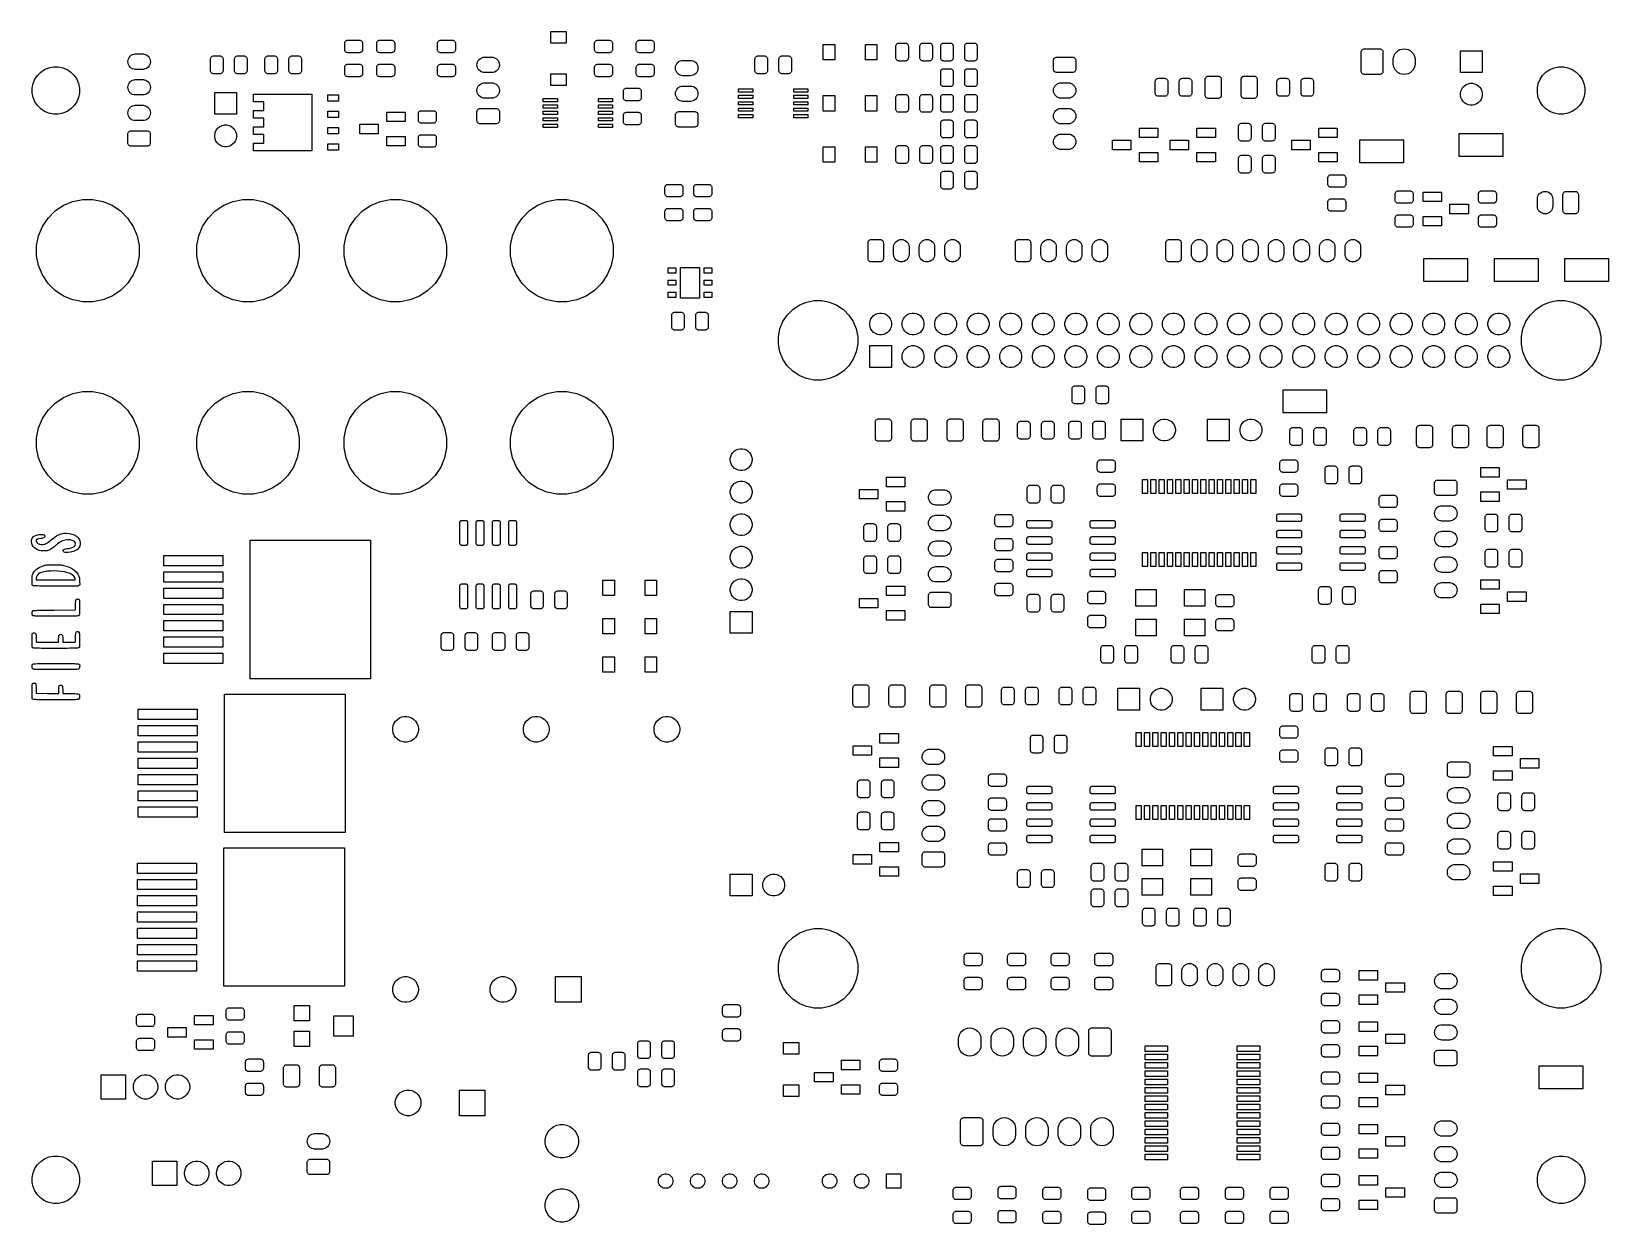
# Model space of a CAD drawing. Extents: x 1.99 to 6.84, y -5.26 to -1.59.
import ezdxf

# ---------------------------------------------------------------- set-up
doc = ezdxf.new("R2010")
doc.units = 0
doc.header["$MEASUREMENT"] = 0
doc.layers.add('BLACK', color=7, linetype='CONTINUOUS')

msp = doc.modelspace()

# ---------------------------------------------------------------- linework, layer by layer
at = {"layer": 'BLACK', "linetype": 'CONTINUOUS'}
for p, q in [((3.58858, -1.62598), (3.58858, -1.59055)), ((3.58858, -1.59055), (3.63583, -1.59055)), ((3.63583, -1.59055), (3.63583, -1.62598)), ((2.95472, -1.62672), (2.95491, -1.62485)), ((2.95472, -1.64592), (2.95472, -1.62672)), ((2.95491, -1.64779), (2.95472, -1.64592)), ((2.95491, -1.62485), (2.95545, -1.62305)), ((2.95545, -1.62305), (2.95634, -1.62139)), ((2.95634, -1.62139), (2.95754, -1.61994)), ((2.95754, -1.61994), (2.95899, -1.61874)), ((2.95899, -1.61874), (2.96065, -1.61786)), ((2.96065, -1.61786), (2.96245, -1.61731)), ((2.96245, -1.61731), (2.96432, -1.61713)), ((2.96432, -1.61713), (3.00025, -1.61713)), ((3.00025, -1.61713), (3.00212, -1.61731)), ((3.00212, -1.61731), (3.00392, -1.61786)), ((3.00392, -1.61786), (3.00558, -1.61874)), ((3.00558, -1.61874), (3.00703, -1.61994)), ((3.00703, -1.61994), (3.00823, -1.62139)), ((3.00823, -1.62139), (3.00911, -1.62305)), ((3.00911, -1.62305), (3.00966, -1.62485)), ((3.00966, -1.62485), (3.00984, -1.62672)), ((3.00984, -1.64592), (3.00966, -1.64779)), ((3.00984, -1.62672), (3.00984, -1.64592)), ((3.05315, -1.62672), (3.05333, -1.62485)), ((3.05315, -1.64592), (3.05315, -1.62672)), ((3.05333, -1.64779), (3.05315, -1.64592)), ((3.05333, -1.62485), (3.05388, -1.62305)), ((3.05388, -1.62305), (3.05477, -1.62139)), ((3.05477, -1.62139), (3.05596, -1.61994)), ((3.05596, -1.61994), (3.05741, -1.61874)), ((3.05741, -1.61874), (3.05907, -1.61786)), ((3.05907, -1.61786), (3.06087, -1.61731)), ((3.06087, -1.61731), (3.06275, -1.61713)), ((3.06275, -1.61713), (3.09867, -1.61713)), ((3.09867, -1.61713), (3.10054, -1.61731)), ((3.10054, -1.61731), (3.10234, -1.61786)), ((3.10234, -1.61786), (3.104, -1.61874)), ((3.104, -1.61874), (3.10546, -1.61994)), ((3.10546, -1.61994), (3.10665, -1.62139)), ((3.10665, -1.62139), (3.10754, -1.62305)), ((3.10754, -1.62305), (3.10808, -1.62485)), ((3.10808, -1.62485), (3.10827, -1.62672)), ((3.10827, -1.64592), (3.10808, -1.64779)), ((3.10827, -1.62672), (3.10827, -1.64592)), ((3.24016, -1.62672), (3.24034, -1.62485)), ((3.24016, -1.64592), (3.24016, -1.62672)), ((3.24034, -1.64779), (3.24016, -1.64592)), ((3.24034, -1.62485), (3.24089, -1.62305)), ((3.24089, -1.62305), (3.24177, -1.62139)), ((3.24177, -1.62139), (3.24297, -1.61994)), ((3.24297, -1.61994), (3.24442, -1.61874)), ((3.24442, -1.61874), (3.24608, -1.61786)), ((3.24608, -1.61786), (3.24788, -1.61731)), ((3.24788, -1.61731), (3.24975, -1.61713)), ((3.24975, -1.61713), (3.28568, -1.61713)), ((3.28568, -1.61713), (3.28755, -1.61731)), ((3.28755, -1.61731), (3.28935, -1.61786)), ((3.28935, -1.61786), (3.29101, -1.61874)), ((3.29101, -1.61874), (3.29246, -1.61994)), ((3.29246, -1.61994), (3.29366, -1.62139)), ((3.29366, -1.62139), (3.29455, -1.62305)), ((3.29455, -1.62305), (3.29509, -1.62485)), ((3.29509, -1.62485), (3.29528, -1.62672)), ((3.29528, -1.64592), (3.29509, -1.64779)), ((3.29528, -1.62672), (3.29528, -1.64592)), ((3.63583, -1.62598), (3.58858, -1.62598)), ((3.72244, -1.62672), (3.72263, -1.62485)), ((3.72244, -1.64592), (3.72244, -1.62672)), ((3.72263, -1.64779), (3.72244, -1.64592)), ((3.72263, -1.62485), (3.72317, -1.62305)), ((3.72317, -1.62305), (3.72406, -1.62139)), ((3.72406, -1.62139), (3.72525, -1.61994)), ((3.72525, -1.61994), (3.72671, -1.61874)), ((3.72671, -1.61874), (3.72836, -1.61786)), ((3.72836, -1.61786), (3.73017, -1.61731)), ((3.73017, -1.61731), (3.73204, -1.61713)), ((3.73204, -1.61713), (3.76796, -1.61713)), ((3.76796, -1.61713), (3.76983, -1.61731)), ((3.76983, -1.61731), (3.77163, -1.61786)), ((3.77163, -1.61786), (3.77329, -1.61874)), ((3.77329, -1.61874), (3.77475, -1.61994)), ((3.77475, -1.61994), (3.77594, -1.62139)), ((3.77594, -1.62139), (3.77683, -1.62305)), ((3.77683, -1.62305), (3.77737, -1.62485)), ((3.77737, -1.62485), (3.77756, -1.62672)), ((3.77756, -1.64592), (3.77737, -1.64779)), ((3.77756, -1.62672), (3.77756, -1.64592)), ((3.85039, -1.62672), (3.85058, -1.62485)), ((3.85039, -1.64592), (3.85039, -1.62672)), ((3.85058, -1.64779), (3.85039, -1.64592)), ((3.85058, -1.62485), (3.85112, -1.62305)), ((3.85112, -1.62305), (3.85201, -1.62139)), ((3.85201, -1.62139), (3.8532, -1.61994)), ((3.8532, -1.61994), (3.85466, -1.61874)), ((3.85466, -1.61874), (3.85632, -1.61786)), ((3.85632, -1.61786), (3.85812, -1.61731)), ((3.85812, -1.61731), (3.85999, -1.61713)), ((3.85999, -1.61713), (3.89592, -1.61713)), ((3.89592, -1.61713), (3.89779, -1.61731)), ((3.89779, -1.61731), (3.89959, -1.61786)), ((3.89959, -1.61786), (3.90125, -1.61874)), ((3.90125, -1.61874), (3.9027, -1.61994)), ((3.9027, -1.61994), (3.90389, -1.62139)), ((3.90389, -1.62139), (3.90478, -1.62305)), ((3.90478, -1.62305), (3.90533, -1.62485)), ((3.90533, -1.62485), (3.90551, -1.62672)), ((3.90551, -1.64592), (3.90533, -1.64779)), ((3.90551, -1.62672), (3.90551, -1.64592)), ((4.4252, -1.67717), (4.4252, -1.62992)), ((4.4252, -1.62992), (4.46063, -1.62992)), ((4.46063, -1.62992), (4.46063, -1.67717)), ((4.55512, -1.67717), (4.55512, -1.62992)), ((4.55512, -1.62992), (4.59055, -1.62992)), ((4.59055, -1.62992), (4.59055, -1.67717)), ((4.64862, -1.63558), (4.64881, -1.63371)), ((4.64862, -1.67151), (4.64862, -1.63558)), ((4.64881, -1.63371), (4.64935, -1.63191)), ((4.64935, -1.63191), (4.65024, -1.63025)), ((4.65024, -1.63025), (4.65143, -1.62879)), ((4.65143, -1.62879), (4.65289, -1.6276)), ((4.65289, -1.6276), (4.65455, -1.62671)), ((4.65455, -1.62671), (4.65635, -1.62617)), ((4.65635, -1.62617), (4.65822, -1.62598)), ((4.65822, -1.62598), (4.67741, -1.62598)), ((4.67741, -1.62598), (4.67928, -1.62617)), ((4.67928, -1.62617), (4.68108, -1.62671)), ((4.68108, -1.62671), (4.68274, -1.6276)), ((4.68274, -1.6276), (4.6842, -1.62879)), ((4.6842, -1.62879), (4.68539, -1.63025)), ((4.68539, -1.63025), (4.68628, -1.63191)), ((4.68628, -1.63191), (4.68682, -1.63371)), ((4.68682, -1.63371), (4.68701, -1.63558)), ((4.68701, -1.63558), (4.68701, -1.67151)), ((4.72244, -1.63558), (4.72263, -1.63371)), ((4.72244, -1.67151), (4.72244, -1.63558)), ((4.72263, -1.63371), (4.72317, -1.63191)), ((4.72317, -1.63191), (4.72406, -1.63025)), ((4.72406, -1.63025), (4.72525, -1.62879)), ((4.72525, -1.62879), (4.72671, -1.6276)), ((4.72671, -1.6276), (4.72837, -1.62671)), ((4.72837, -1.62671), (4.73017, -1.62617)), ((4.73017, -1.62617), (4.73204, -1.62598)), ((4.73204, -1.62598), (4.75123, -1.62598)), ((4.75123, -1.62598), (4.7531, -1.62617)), ((4.7531, -1.62617), (4.7549, -1.62671)), ((4.7549, -1.62671), (4.75656, -1.6276)), ((4.75656, -1.6276), (4.75802, -1.62879)), ((4.75802, -1.62879), (4.75921, -1.63025)), ((4.75921, -1.63025), (4.7601, -1.63191)), ((4.7601, -1.63191), (4.76064, -1.63371)), ((4.76064, -1.63371), (4.76083, -1.63558)), ((4.76083, -1.63558), (4.76083, -1.67151)), ((4.78642, -1.63558), (4.7866, -1.63371)), ((4.78642, -1.67151), (4.78642, -1.63558)), ((4.7866, -1.63371), (4.78715, -1.63191)), ((4.78715, -1.63191), (4.78803, -1.63025)), ((4.78803, -1.63025), (4.78923, -1.62879)), ((4.78923, -1.62879), (4.79068, -1.6276)), ((4.79068, -1.6276), (4.79234, -1.62671)), ((4.79234, -1.62671), (4.79414, -1.62617)), ((4.79414, -1.62617), (4.79601, -1.62598)), ((4.79601, -1.62598), (4.81521, -1.62598)), ((4.81521, -1.62598), (4.81708, -1.62617)), ((4.81708, -1.62617), (4.81888, -1.62671)), ((4.81888, -1.62671), (4.82054, -1.6276)), ((4.82054, -1.6276), (4.82199, -1.62879)), ((4.82199, -1.62879), (4.82319, -1.63025)), ((4.82319, -1.63025), (4.82407, -1.63191)), ((4.82407, -1.63191), (4.82462, -1.63371)), ((4.82462, -1.63371), (4.8248, -1.63558)), ((4.8248, -1.63558), (4.8248, -1.67151)), ((4.86024, -1.63558), (4.86042, -1.63371)), ((4.86024, -1.67151), (4.86024, -1.63558)), ((4.86042, -1.63371), (4.86097, -1.63191)), ((4.86097, -1.63191), (4.86185, -1.63025)), ((4.86185, -1.63025), (4.86305, -1.62879)), ((4.86305, -1.62879), (4.8645, -1.6276)), ((4.8645, -1.6276), (4.86616, -1.62671)), ((4.86616, -1.62671), (4.86796, -1.62617)), ((4.86796, -1.62617), (4.86983, -1.62598)), ((4.86983, -1.62598), (4.88903, -1.62598)), ((4.88903, -1.62598), (4.8909, -1.62617)), ((4.8909, -1.62617), (4.8927, -1.62671)), ((4.8927, -1.62671), (4.89436, -1.6276)), ((4.89436, -1.6276), (4.89581, -1.62879)), ((4.89581, -1.62879), (4.897, -1.63025)), ((4.897, -1.63025), (4.89789, -1.63191)), ((4.89789, -1.63191), (4.89844, -1.63371)), ((4.89844, -1.63371), (4.89862, -1.63558)), ((4.89862, -1.63558), (4.89862, -1.67151)), ((6.0804, -1.64808), (6.08162, -1.64658)), ((6.08162, -1.64658), (6.08311, -1.64536)), ((6.08311, -1.64536), (6.08482, -1.64445)), ((6.08482, -1.64445), (6.08666, -1.64389)), ((6.08666, -1.64389), (6.08858, -1.6437)), ((6.08858, -1.6437), (6.13583, -1.6437)), ((6.13583, -1.6437), (6.13775, -1.64389)), ((6.13775, -1.64389), (6.13959, -1.64445)), ((6.13959, -1.64445), (6.14129, -1.64536)), ((6.14129, -1.64536), (6.14279, -1.64658)), ((6.14279, -1.64658), (6.14401, -1.64808)), ((6.19195, -1.64921), (6.19776, -1.6461)), ((6.19776, -1.6461), (6.20407, -1.64419)), ((6.20407, -1.64419), (6.21063, -1.64354)), ((6.21063, -1.64354), (6.21719, -1.64419)), ((6.21719, -1.64419), (6.2235, -1.6461)), ((6.2235, -1.6461), (6.22931, -1.64921)), ((2.28827, -1.68307), (2.28873, -1.67844)), ((2.28873, -1.6877), (2.28827, -1.68307)), ((2.28873, -1.67844), (2.29008, -1.67399)), ((2.29008, -1.69215), (2.28873, -1.6877)), ((2.29008, -1.67399), (2.29227, -1.66988)), ((2.29227, -1.69626), (2.29008, -1.69215)), ((2.29227, -1.66988), (2.29522, -1.66629)), ((2.29522, -1.66629), (2.29882, -1.66333)), ((2.29882, -1.66333), (2.30292, -1.66114)), ((2.30292, -1.66114), (2.30738, -1.65979)), ((2.30738, -1.65979), (2.31085, -1.65945)), ((2.31085, -1.65945), (2.33482, -1.65945)), ((2.33482, -1.65945), (2.33829, -1.65979)), ((2.33829, -1.65979), (2.34274, -1.66114)), ((2.34274, -1.66114), (2.34685, -1.66333)), ((2.34685, -1.66333), (2.35045, -1.66629)), ((2.35045, -1.66629), (2.3534, -1.66988)), ((2.3534, -1.66988), (2.35559, -1.67399)), ((2.35559, -1.69215), (2.3534, -1.69626)), ((2.35559, -1.67399), (2.35694, -1.67844)), ((2.35694, -1.6877), (2.35559, -1.69215)), ((2.35694, -1.67844), (2.3574, -1.68307)), ((2.3574, -1.68307), (2.35694, -1.6877)), ((2.54232, -1.67495), (2.54251, -1.67308)), ((2.54232, -1.71088), (2.54232, -1.67495)), ((2.54251, -1.67308), (2.54305, -1.67128)), ((2.54305, -1.67128), (2.54394, -1.66962)), ((2.54394, -1.66962), (2.54513, -1.66817)), ((2.54513, -1.66817), (2.54659, -1.66697)), ((2.54659, -1.66697), (2.54825, -1.66608)), ((2.54825, -1.66608), (2.55005, -1.66554)), ((2.55005, -1.66554), (2.55192, -1.66535)), ((2.55192, -1.66535), (2.57111, -1.66535)), ((2.57111, -1.66535), (2.57298, -1.66554)), ((2.57298, -1.66554), (2.57478, -1.66608)), ((2.57478, -1.66608), (2.57644, -1.66697)), ((2.57644, -1.66697), (2.5779, -1.66817)), ((2.5779, -1.66817), (2.57909, -1.66962)), ((2.57909, -1.66962), (2.57998, -1.67128)), ((2.57998, -1.67128), (2.58052, -1.67308)), ((2.58052, -1.67308), (2.58071, -1.67495)), ((2.58071, -1.67495), (2.58071, -1.71088)), ((2.61614, -1.67495), (2.61633, -1.67308)), ((2.61614, -1.71088), (2.61614, -1.67495)), ((2.61633, -1.67308), (2.61687, -1.67128)), ((2.61687, -1.67128), (2.61776, -1.66962)), ((2.61776, -1.66962), (2.61895, -1.66817)), ((2.61895, -1.66817), (2.62041, -1.66697)), ((2.62041, -1.66697), (2.62207, -1.66608)), ((2.62207, -1.66608), (2.62387, -1.66554)), ((2.62387, -1.66554), (2.62574, -1.66535)), ((2.62574, -1.66535), (2.64493, -1.66535)), ((2.64493, -1.66535), (2.6468, -1.66554)), ((2.6468, -1.66554), (2.6486, -1.66608)), ((2.6486, -1.66608), (2.65026, -1.66697)), ((2.65026, -1.66697), (2.65172, -1.66817)), ((2.65172, -1.66817), (2.65291, -1.66962)), ((2.65291, -1.66962), (2.6538, -1.67128)), ((2.6538, -1.67128), (2.65434, -1.67308)), ((2.65434, -1.67308), (2.65453, -1.67495)), ((2.65453, -1.67495), (2.65453, -1.71088)), ((2.70965, -1.67495), (2.70983, -1.67308)), ((2.70965, -1.71088), (2.70965, -1.67495)), ((2.70983, -1.67308), (2.71038, -1.67128)), ((2.71038, -1.67128), (2.71126, -1.66962)), ((2.71126, -1.66962), (2.71246, -1.66817)), ((2.71246, -1.66817), (2.71391, -1.66697)), ((2.71391, -1.66697), (2.71557, -1.66608)), ((2.71557, -1.66608), (2.71737, -1.66554)), ((2.71737, -1.66554), (2.71924, -1.66535)), ((2.71924, -1.66535), (2.73844, -1.66535)), ((2.73844, -1.66535), (2.74031, -1.66554)), ((2.74031, -1.66554), (2.74211, -1.66608)), ((2.74211, -1.66608), (2.74377, -1.66697)), ((2.74377, -1.66697), (2.74522, -1.66817)), ((2.74522, -1.66817), (2.74641, -1.66962)), ((2.74641, -1.66962), (2.7473, -1.67128)), ((2.7473, -1.67128), (2.74785, -1.67308)), ((2.74785, -1.67308), (2.74803, -1.67495)), ((2.74803, -1.67495), (2.74803, -1.71088)), ((2.78346, -1.67495), (2.78365, -1.67308)), ((2.78346, -1.71088), (2.78346, -1.67495)), ((2.78365, -1.67308), (2.7842, -1.67128)), ((2.7842, -1.67128), (2.78508, -1.66962)), ((2.78508, -1.66962), (2.78628, -1.66817)), ((2.78628, -1.66817), (2.78773, -1.66697)), ((2.78773, -1.66697), (2.78939, -1.66608)), ((2.78939, -1.66608), (2.79119, -1.66554)), ((2.79119, -1.66554), (2.79306, -1.66535)), ((2.79306, -1.66535), (2.81225, -1.66535)), ((2.81225, -1.66535), (2.81413, -1.66554)), ((2.81413, -1.66554), (2.81593, -1.66608)), ((2.81593, -1.66608), (2.81759, -1.66697)), ((2.81759, -1.66697), (2.81904, -1.66817)), ((2.81904, -1.66817), (2.82023, -1.66962)), ((2.82023, -1.66962), (2.82112, -1.67128)), ((2.82112, -1.67128), (2.82167, -1.67308)), ((2.82167, -1.67308), (2.82185, -1.67495)), ((2.82185, -1.67495), (2.82185, -1.71088)), ((2.95545, -1.64959), (2.95491, -1.64779)), ((2.95634, -1.65125), (2.95545, -1.64959)), ((2.95545, -1.69687), (2.95634, -1.69521)), ((2.95754, -1.6527), (2.95634, -1.65125)), ((2.95634, -1.69521), (2.95754, -1.69376)), ((2.95899, -1.65389), (2.95754, -1.6527)), ((2.95754, -1.69376), (2.95899, -1.69256)), ((2.96065, -1.65478), (2.95899, -1.65389)), ((2.95899, -1.69256), (2.96065, -1.69168)), ((2.96245, -1.65533), (2.96065, -1.65478)), ((2.96065, -1.69168), (2.96245, -1.69113)), ((2.96432, -1.65551), (2.96245, -1.65533)), ((2.96245, -1.69113), (2.96432, -1.69094)), ((3.00025, -1.65551), (2.96432, -1.65551)), ((2.96432, -1.69094), (3.00025, -1.69094)), ((3.00212, -1.65533), (3.00025, -1.65551)), ((3.00025, -1.69094), (3.00212, -1.69113)), ((3.00392, -1.65478), (3.00212, -1.65533)), ((3.00212, -1.69113), (3.00392, -1.69168)), ((3.00558, -1.65389), (3.00392, -1.65478)), ((3.00392, -1.69168), (3.00558, -1.69256)), ((3.00703, -1.6527), (3.00558, -1.65389)), ((3.00558, -1.69256), (3.00703, -1.69376)), ((3.00823, -1.65125), (3.00703, -1.6527)), ((3.00703, -1.69376), (3.00823, -1.69521)), ((3.00911, -1.64959), (3.00823, -1.65125)), ((3.00823, -1.69521), (3.00911, -1.69687)), ((3.00966, -1.64779), (3.00911, -1.64959)), ((3.05388, -1.64959), (3.05333, -1.64779)), ((3.05477, -1.65125), (3.05388, -1.64959)), ((3.05388, -1.69687), (3.05477, -1.69521)), ((3.05596, -1.6527), (3.05477, -1.65125)), ((3.05477, -1.69521), (3.05596, -1.69376)), ((3.05741, -1.65389), (3.05596, -1.6527)), ((3.05596, -1.69376), (3.05741, -1.69256)), ((3.05907, -1.65478), (3.05741, -1.65389)), ((3.05741, -1.69256), (3.05907, -1.69168)), ((3.06087, -1.65533), (3.05907, -1.65478)), ((3.05907, -1.69168), (3.06087, -1.69113)), ((3.06275, -1.65551), (3.06087, -1.65533)), ((3.06087, -1.69113), (3.06275, -1.69094)), ((3.09867, -1.65551), (3.06275, -1.65551)), ((3.06275, -1.69094), (3.09867, -1.69094)), ((3.10054, -1.65533), (3.09867, -1.65551)), ((3.09867, -1.69094), (3.10054, -1.69113)), ((3.10234, -1.65478), (3.10054, -1.65533)), ((3.10054, -1.69113), (3.10234, -1.69168)), ((3.104, -1.65389), (3.10234, -1.65478)), ((3.10234, -1.69168), (3.104, -1.69256)), ((3.10546, -1.6527), (3.104, -1.65389)), ((3.104, -1.69256), (3.10546, -1.69376)), ((3.10665, -1.65125), (3.10546, -1.6527)), ((3.10546, -1.69376), (3.10665, -1.69521)), ((3.10754, -1.64959), (3.10665, -1.65125)), ((3.10665, -1.69521), (3.10754, -1.69687)), ((3.10808, -1.64779), (3.10754, -1.64959)), ((3.24089, -1.64959), (3.24034, -1.64779)), ((3.24177, -1.65125), (3.24089, -1.64959)), ((3.24089, -1.69687), (3.24177, -1.69521)), ((3.24297, -1.6527), (3.24177, -1.65125)), ((3.24177, -1.69521), (3.24297, -1.69376)), ((3.24442, -1.65389), (3.24297, -1.6527)), ((3.24297, -1.69376), (3.24442, -1.69256)), ((3.24608, -1.65478), (3.24442, -1.65389)), ((3.24442, -1.69256), (3.24608, -1.69168)), ((3.24788, -1.65533), (3.24608, -1.65478)), ((3.24608, -1.69168), (3.24788, -1.69113)), ((3.24975, -1.65551), (3.24788, -1.65533)), ((3.24788, -1.69113), (3.24975, -1.69094)), ((3.28568, -1.65551), (3.24975, -1.65551)), ((3.24975, -1.69094), (3.28568, -1.69094)), ((3.28755, -1.65533), (3.28568, -1.65551)), ((3.28568, -1.69094), (3.28755, -1.69113)), ((3.28935, -1.65478), (3.28755, -1.65533)), ((3.28755, -1.69113), (3.28935, -1.69168)), ((3.29101, -1.65389), (3.28935, -1.65478)), ((3.28935, -1.69168), (3.29101, -1.69256)), ((3.29246, -1.6527), (3.29101, -1.65389)), ((3.29101, -1.69256), (3.29246, -1.69376)), ((3.29366, -1.65125), (3.29246, -1.6527)), ((3.29246, -1.69376), (3.29366, -1.69521)), ((3.29455, -1.64959), (3.29366, -1.65125)), ((3.29366, -1.69521), (3.29455, -1.69687)), ((3.29509, -1.64779), (3.29455, -1.64959)), ((3.36111, -1.69291), (3.36156, -1.68828)), ((3.36156, -1.69754), (3.36111, -1.69291)), ((3.36156, -1.68828), (3.36291, -1.68383)), ((3.36291, -1.68383), (3.36511, -1.67973)), ((3.36511, -1.67973), (3.36806, -1.67613)), ((3.36806, -1.67613), (3.37166, -1.67318)), ((3.37166, -1.67318), (3.37576, -1.67098)), ((3.37576, -1.67098), (3.38021, -1.66963)), ((3.38021, -1.66963), (3.38368, -1.66929)), ((3.38368, -1.66929), (3.40766, -1.66929)), ((3.40766, -1.66929), (3.41113, -1.66963)), ((3.41113, -1.66963), (3.41558, -1.67098)), ((3.41558, -1.67098), (3.41968, -1.67318)), ((3.41968, -1.67318), (3.42328, -1.67613)), ((3.42328, -1.67613), (3.42623, -1.67973)), ((3.42623, -1.67973), (3.42843, -1.68383)), ((3.42843, -1.68383), (3.42978, -1.68828)), ((3.42978, -1.68828), (3.43023, -1.69291)), ((3.43023, -1.69291), (3.42978, -1.69754)), ((3.72317, -1.64959), (3.72263, -1.64779)), ((3.72406, -1.65125), (3.72317, -1.64959)), ((3.72317, -1.69687), (3.72406, -1.69521)), ((3.72525, -1.6527), (3.72406, -1.65125)), ((3.72406, -1.69521), (3.72525, -1.69376)), ((3.72671, -1.65389), (3.72525, -1.6527)), ((3.72525, -1.69376), (3.72671, -1.69256)), ((3.72836, -1.65478), (3.72671, -1.65389)), ((3.72671, -1.69256), (3.72836, -1.69168)), ((3.73017, -1.65533), (3.72836, -1.65478)), ((3.72836, -1.69168), (3.73017, -1.69113)), ((3.73204, -1.65551), (3.73017, -1.65533)), ((3.73017, -1.69113), (3.73204, -1.69094)), ((3.76796, -1.65551), (3.73204, -1.65551)), ((3.73204, -1.69094), (3.76796, -1.69094)), ((3.76983, -1.65533), (3.76796, -1.65551)), ((3.76796, -1.69094), (3.76983, -1.69113)), ((3.77163, -1.65478), (3.76983, -1.65533)), ((3.76983, -1.69113), (3.77163, -1.69168)), ((3.77329, -1.65389), (3.77163, -1.65478)), ((3.77163, -1.69168), (3.77329, -1.69256)), ((3.77475, -1.6527), (3.77329, -1.65389)), ((3.77329, -1.69256), (3.77475, -1.69376)), ((3.77594, -1.65125), (3.77475, -1.6527)), ((3.77475, -1.69376), (3.77594, -1.69521)), ((3.77683, -1.64959), (3.77594, -1.65125)), ((3.77594, -1.69521), (3.77683, -1.69687)), ((3.77737, -1.64779), (3.77683, -1.64959)), ((3.85112, -1.64959), (3.85058, -1.64779)), ((3.85201, -1.65125), (3.85112, -1.64959)), ((3.85112, -1.69687), (3.85201, -1.69521)), ((3.8532, -1.6527), (3.85201, -1.65125)), ((3.85201, -1.69521), (3.8532, -1.69376)), ((3.85466, -1.65389), (3.8532, -1.6527)), ((3.8532, -1.69376), (3.85466, -1.69256)), ((3.85632, -1.65478), (3.85466, -1.65389)), ((3.85466, -1.69256), (3.85632, -1.69168)), ((3.85812, -1.65533), (3.85632, -1.65478)), ((3.85632, -1.69168), (3.85812, -1.69113)), ((3.85999, -1.65551), (3.85812, -1.65533)), ((3.85812, -1.69113), (3.85999, -1.69094)), ((3.89592, -1.65551), (3.85999, -1.65551)), ((3.85999, -1.69094), (3.89592, -1.69094)), ((3.89779, -1.65533), (3.89592, -1.65551)), ((3.89592, -1.69094), (3.89779, -1.69113)), ((3.89959, -1.65478), (3.89779, -1.65533)), ((3.89779, -1.69113), (3.89959, -1.69168)), ((3.90125, -1.65389), (3.89959, -1.65478)), ((3.89959, -1.69168), (3.90125, -1.69256)), ((3.9027, -1.6527), (3.90125, -1.65389)), ((3.90125, -1.69256), (3.9027, -1.69376)), ((3.90389, -1.65125), (3.9027, -1.6527)), ((3.9027, -1.69376), (3.90389, -1.69521)), ((3.90478, -1.64959), (3.90389, -1.65125)), ((3.90389, -1.69521), (3.90478, -1.69687)), ((3.90533, -1.64779), (3.90478, -1.64959)), ((3.9718, -1.69813), (3.97315, -1.69367)), ((3.97315, -1.69367), (3.97534, -1.68957)), ((3.97534, -1.68957), (3.97829, -1.68597)), ((3.97829, -1.68597), (3.98189, -1.68302)), ((3.98189, -1.68302), (3.986, -1.68083)), ((3.986, -1.68083), (3.99045, -1.67948)), ((3.99045, -1.67948), (3.99392, -1.67913)), ((3.99392, -1.67913), (4.01789, -1.67913)), ((4.01789, -1.67913), (4.02136, -1.67948)), ((4.02136, -1.67948), (4.02582, -1.68083)), ((4.02582, -1.68083), (4.02992, -1.68302)), ((4.02992, -1.68302), (4.03352, -1.68597)), ((4.03352, -1.68597), (4.03647, -1.68957)), ((4.03647, -1.68957), (4.03866, -1.69367)), ((4.03866, -1.69367), (4.04001, -1.69813)), ((4.21555, -1.67495), (4.21574, -1.67308)), ((4.21555, -1.71088), (4.21555, -1.67495)), ((4.21574, -1.67308), (4.21628, -1.67128)), ((4.21628, -1.67128), (4.21717, -1.66962)), ((4.21717, -1.66962), (4.21836, -1.66817)), ((4.21836, -1.66817), (4.21982, -1.66697)), ((4.21982, -1.66697), (4.22148, -1.66608)), ((4.22148, -1.66608), (4.22328, -1.66554)), ((4.22328, -1.66554), (4.22515, -1.66535)), ((4.22515, -1.66535), (4.24434, -1.66535)), ((4.24434, -1.66535), (4.24621, -1.66554)), ((4.24621, -1.66554), (4.24801, -1.66608)), ((4.24801, -1.66608), (4.24967, -1.66697)), ((4.24967, -1.66697), (4.25113, -1.66817)), ((4.25113, -1.66817), (4.25232, -1.66962)), ((4.25232, -1.66962), (4.25321, -1.67128)), ((4.25321, -1.67128), (4.25375, -1.67308)), ((4.25375, -1.67308), (4.25394, -1.67495)), ((4.25394, -1.67495), (4.25394, -1.71088)), ((4.28937, -1.67495), (4.28955, -1.67308)), ((4.28937, -1.71088), (4.28937, -1.67495)), ((4.28955, -1.67308), (4.2901, -1.67128)), ((4.2901, -1.67128), (4.29099, -1.66962)), ((4.29099, -1.66962), (4.29218, -1.66817)), ((4.29218, -1.66817), (4.29364, -1.66697)), ((4.29364, -1.66697), (4.29529, -1.66608)), ((4.29529, -1.66608), (4.29709, -1.66554)), ((4.29709, -1.66554), (4.29897, -1.66535)), ((4.29897, -1.66535), (4.31816, -1.66535)), ((4.31816, -1.66535), (4.32003, -1.66554)), ((4.32003, -1.66554), (4.32183, -1.66608)), ((4.32183, -1.66608), (4.32349, -1.66697)), ((4.32349, -1.66697), (4.32495, -1.66817)), ((4.32495, -1.66817), (4.32614, -1.66962)), ((4.32614, -1.66962), (4.32703, -1.67128)), ((4.32703, -1.67128), (4.32757, -1.67308)), ((4.32757, -1.67308), (4.32776, -1.67495)), ((4.32776, -1.67495), (4.32776, -1.71088)), ((4.46063, -1.67717), (4.4252, -1.67717)), ((4.59055, -1.67717), (4.55512, -1.67717)), ((4.64881, -1.67338), (4.64862, -1.67151)), ((4.64935, -1.67518), (4.64881, -1.67338)), ((4.65024, -1.67684), (4.64935, -1.67518)), ((4.65143, -1.67829), (4.65024, -1.67684)), ((4.65289, -1.67949), (4.65143, -1.67829)), ((4.65455, -1.68037), (4.65289, -1.67949)), ((4.65635, -1.68092), (4.65455, -1.68037)), ((4.65822, -1.6811), (4.65635, -1.68092)), ((4.67741, -1.6811), (4.65822, -1.6811)), ((4.67928, -1.68092), (4.67741, -1.6811)), ((4.68108, -1.68037), (4.67928, -1.68092)), ((4.68274, -1.67949), (4.68108, -1.68037)), ((4.6842, -1.67829), (4.68274, -1.67949)), ((4.68539, -1.67684), (4.6842, -1.67829)), ((4.68628, -1.67518), (4.68539, -1.67684)), ((4.68682, -1.67338), (4.68628, -1.67518)), ((4.68701, -1.67151), (4.68682, -1.67338)), ((4.72263, -1.67338), (4.72244, -1.67151)), ((4.72317, -1.67518), (4.72263, -1.67338)), ((4.72406, -1.67684), (4.72317, -1.67518)), ((4.72525, -1.67829), (4.72406, -1.67684)), ((4.72671, -1.67949), (4.72525, -1.67829)), ((4.72837, -1.68037), (4.72671, -1.67949)), ((4.73017, -1.68092), (4.72837, -1.68037)), ((4.73204, -1.6811), (4.73017, -1.68092)), ((4.75123, -1.6811), (4.73204, -1.6811)), ((4.7531, -1.68092), (4.75123, -1.6811)), ((4.7549, -1.68037), (4.7531, -1.68092)), ((4.75656, -1.67949), (4.7549, -1.68037)), ((4.75802, -1.67829), (4.75656, -1.67949)), ((4.75921, -1.67684), (4.75802, -1.67829)), ((4.7601, -1.67518), (4.75921, -1.67684)), ((4.76064, -1.67338), (4.7601, -1.67518)), ((4.76083, -1.67151), (4.76064, -1.67338)), ((4.7866, -1.67338), (4.78642, -1.67151)), ((4.78715, -1.67518), (4.7866, -1.67338)), ((4.78803, -1.67684), (4.78715, -1.67518)), ((4.78923, -1.67829), (4.78803, -1.67684)), ((4.79068, -1.67949), (4.78923, -1.67829)), ((4.79234, -1.68037), (4.79068, -1.67949)), ((4.79414, -1.68092), (4.79234, -1.68037)), ((4.79601, -1.6811), (4.79414, -1.68092)), ((4.81521, -1.6811), (4.79601, -1.6811)), ((4.81708, -1.68092), (4.81521, -1.6811)), ((4.81888, -1.68037), (4.81708, -1.68092)), ((4.82054, -1.67949), (4.81888, -1.68037)), ((4.82199, -1.67829), (4.82054, -1.67949)), ((4.82319, -1.67684), (4.82199, -1.67829)), ((4.82407, -1.67518), (4.82319, -1.67684)), ((4.82462, -1.67338), (4.82407, -1.67518)), ((4.8248, -1.67151), (4.82462, -1.67338)), ((4.86042, -1.67338), (4.86024, -1.67151)), ((4.86097, -1.67518), (4.86042, -1.67338)), ((4.86185, -1.67684), (4.86097, -1.67518)), ((4.86305, -1.67829), (4.86185, -1.67684)), ((4.8645, -1.67949), (4.86305, -1.67829)), ((4.86616, -1.68037), (4.8645, -1.67949)), ((4.86796, -1.68092), (4.86616, -1.68037)), ((4.86983, -1.6811), (4.86796, -1.68092)), ((4.88903, -1.6811), (4.86983, -1.6811)), ((4.8909, -1.68092), (4.88903, -1.6811)), ((4.8927, -1.68037), (4.8909, -1.68092)), ((4.89436, -1.67949), (4.8927, -1.68037)), ((4.89581, -1.67829), (4.89436, -1.67949)), ((4.897, -1.67684), (4.89581, -1.67829)), ((4.89789, -1.67518), (4.897, -1.67684)), ((4.89844, -1.67338), (4.89789, -1.67518)), ((4.89862, -1.67151), (4.89844, -1.67338)), ((5.13287, -1.67913), (5.13306, -1.67721)), ((5.13287, -1.70669), (5.13287, -1.67913)), ((5.13306, -1.67721), (5.13362, -1.67537)), ((5.13362, -1.67537), (5.13453, -1.67367)), ((5.13453, -1.67367), (5.13576, -1.67217)), ((5.13576, -1.67217), (5.13725, -1.67095)), ((5.13725, -1.67095), (5.13895, -1.67004)), ((5.13895, -1.67004), (5.1408, -1.66948)), ((5.1408, -1.66948), (5.14272, -1.66929)), ((5.14272, -1.66929), (5.19193, -1.66929)), ((5.19193, -1.66929), (5.19385, -1.66948)), ((5.19385, -1.66948), (5.1957, -1.67004)), ((5.1957, -1.67004), (5.1974, -1.67095)), ((5.1974, -1.67095), (5.19889, -1.67217)), ((5.19889, -1.67217), (5.20011, -1.67367)), ((5.20011, -1.67367), (5.20102, -1.67537)), ((5.20102, -1.67537), (5.20158, -1.67721)), ((5.20158, -1.67721), (5.20177, -1.67913)), ((5.20177, -1.67913), (5.20177, -1.70669)), ((6.07874, -1.65354), (6.07893, -1.65162)), ((6.07874, -1.7126), (6.07874, -1.65354)), ((6.07893, -1.65162), (6.07949, -1.64978)), ((6.07949, -1.64978), (6.0804, -1.64808)), ((6.14401, -1.64808), (6.14492, -1.64978)), ((6.14492, -1.64978), (6.14548, -1.65162)), ((6.14548, -1.65162), (6.14567, -1.65354)), ((6.14567, -1.65354), (6.14567, -1.7126)), ((6.17717, -1.67552), (6.17765, -1.67061)), ((6.17717, -1.69062), (6.17717, -1.67552)), ((6.17765, -1.69554), (6.17717, -1.69062)), ((6.17765, -1.67061), (6.17956, -1.6643)), ((6.17956, -1.70184), (6.17765, -1.69554)), ((6.17956, -1.6643), (6.18267, -1.65848)), ((6.18267, -1.65848), (6.18685, -1.65339)), ((6.18685, -1.65339), (6.19195, -1.64921)), ((6.22931, -1.64921), (6.23441, -1.65339)), ((6.23441, -1.65339), (6.23859, -1.65848)), ((6.23859, -1.65848), (6.2417, -1.6643)), ((6.2417, -1.6643), (6.24361, -1.67061)), ((6.24361, -1.69554), (6.2417, -1.70184)), ((6.24361, -1.67061), (6.24409, -1.67552)), ((6.24409, -1.69062), (6.24361, -1.69554)), ((6.24409, -1.67552), (6.24409, -1.69062)), ((6.38386, -1.71654), (6.38386, -1.64961)), ((6.38386, -1.64961), (6.45079, -1.64961)), ((6.45079, -1.64961), (6.45079, -1.71654)), ((1.99689, -1.75041), (2.00238, -1.73715)), ((2.00238, -1.73715), (2.01035, -1.72522)), ((2.01035, -1.72522), (2.0205, -1.71508)), ((2.0205, -1.71508), (2.03243, -1.70711)), ((2.03243, -1.70711), (2.04568, -1.70162)), ((2.04568, -1.70162), (2.05976, -1.69882)), ((2.05976, -1.69882), (2.0741, -1.69882)), ((2.0741, -1.69882), (2.08817, -1.70162)), ((2.08817, -1.70162), (2.10143, -1.70711)), ((2.10143, -1.70711), (2.11336, -1.71508)), ((2.11336, -1.71508), (2.1235, -1.72522)), ((2.1235, -1.72522), (2.13147, -1.73715)), ((2.13147, -1.73715), (2.13696, -1.75041)), ((2.29522, -1.69985), (2.29227, -1.69626)), ((2.29882, -1.70281), (2.29522, -1.69985)), ((2.29522, -1.74503), (2.29882, -1.74207)), ((2.30292, -1.705), (2.29882, -1.70281)), ((2.29882, -1.74207), (2.30292, -1.73988)), ((2.30738, -1.70635), (2.30292, -1.705)), ((2.30292, -1.73988), (2.30738, -1.73853)), ((2.31085, -1.70669), (2.30738, -1.70635)), ((2.30738, -1.73853), (2.31085, -1.73819)), ((2.33482, -1.70669), (2.31085, -1.70669)), ((2.31085, -1.73819), (2.33482, -1.73819)), ((2.33829, -1.70635), (2.33482, -1.70669)), ((2.33482, -1.73819), (2.33829, -1.73853)), ((2.34274, -1.705), (2.33829, -1.70635)), ((2.33829, -1.73853), (2.34274, -1.73988)), ((2.34685, -1.70281), (2.34274, -1.705)), ((2.34274, -1.73988), (2.34685, -1.74207)), ((2.35045, -1.69985), (2.34685, -1.70281)), ((2.34685, -1.74207), (2.35045, -1.74503)), ((2.3534, -1.69626), (2.35045, -1.69985)), ((2.54251, -1.71275), (2.54232, -1.71088)), ((2.54305, -1.71455), (2.54251, -1.71275)), ((2.54394, -1.71621), (2.54305, -1.71455)), ((2.54513, -1.71766), (2.54394, -1.71621)), ((2.54659, -1.71886), (2.54513, -1.71766)), ((2.54825, -1.71974), (2.54659, -1.71886)), ((2.55005, -1.72029), (2.54825, -1.71974)), ((2.55192, -1.72047), (2.55005, -1.72029)), ((2.57111, -1.72047), (2.55192, -1.72047)), ((2.57298, -1.72029), (2.57111, -1.72047)), ((2.57478, -1.71974), (2.57298, -1.72029)), ((2.57644, -1.71886), (2.57478, -1.71974)), ((2.5779, -1.71766), (2.57644, -1.71886)), ((2.57909, -1.71621), (2.5779, -1.71766)), ((2.57998, -1.71455), (2.57909, -1.71621)), ((2.58052, -1.71275), (2.57998, -1.71455)), ((2.58071, -1.71088), (2.58052, -1.71275)), ((2.61633, -1.71275), (2.61614, -1.71088)), ((2.61687, -1.71455), (2.61633, -1.71275)), ((2.61776, -1.71621), (2.61687, -1.71455)), ((2.61895, -1.71766), (2.61776, -1.71621)), ((2.62041, -1.71886), (2.61895, -1.71766)), ((2.62207, -1.71974), (2.62041, -1.71886)), ((2.62387, -1.72029), (2.62207, -1.71974)), ((2.62574, -1.72047), (2.62387, -1.72029)), ((2.64493, -1.72047), (2.62574, -1.72047)), ((2.6468, -1.72029), (2.64493, -1.72047)), ((2.6486, -1.71974), (2.6468, -1.72029)), ((2.65026, -1.71886), (2.6486, -1.71974)), ((2.65172, -1.71766), (2.65026, -1.71886)), ((2.65291, -1.71621), (2.65172, -1.71766)), ((2.6538, -1.71455), (2.65291, -1.71621)), ((2.65434, -1.71275), (2.6538, -1.71455)), ((2.65453, -1.71088), (2.65434, -1.71275)), ((2.70983, -1.71275), (2.70965, -1.71088)), ((2.71038, -1.71455), (2.70983, -1.71275)), ((2.71126, -1.71621), (2.71038, -1.71455)), ((2.71246, -1.71766), (2.71126, -1.71621)), ((2.71391, -1.71886), (2.71246, -1.71766)), ((2.71557, -1.71974), (2.71391, -1.71886)), ((2.71737, -1.72029), (2.71557, -1.71974)), ((2.71924, -1.72047), (2.71737, -1.72029)), ((2.73844, -1.72047), (2.71924, -1.72047)), ((2.74031, -1.72029), (2.73844, -1.72047)), ((2.74211, -1.71974), (2.74031, -1.72029)), ((2.74377, -1.71886), (2.74211, -1.71974)), ((2.74522, -1.71766), (2.74377, -1.71886)), ((2.74641, -1.71621), (2.74522, -1.71766)), ((2.7473, -1.71455), (2.74641, -1.71621)), ((2.74785, -1.71275), (2.7473, -1.71455)), ((2.74803, -1.71088), (2.74785, -1.71275)), ((2.78365, -1.71275), (2.78346, -1.71088)), ((2.7842, -1.71455), (2.78365, -1.71275)), ((2.78508, -1.71621), (2.7842, -1.71455)), ((2.78628, -1.71766), (2.78508, -1.71621)), ((2.78773, -1.71886), (2.78628, -1.71766)), ((2.78939, -1.71974), (2.78773, -1.71886)), ((2.79119, -1.72029), (2.78939, -1.71974)), ((2.79306, -1.72047), (2.79119, -1.72029)), ((2.81225, -1.72047), (2.79306, -1.72047)), ((2.81413, -1.72029), (2.81225, -1.72047)), ((2.81593, -1.71974), (2.81413, -1.72029)), ((2.81759, -1.71886), (2.81593, -1.71974)), ((2.81904, -1.71766), (2.81759, -1.71886)), ((2.82023, -1.71621), (2.81904, -1.71766)), ((2.82112, -1.71455), (2.82023, -1.71621)), ((2.82167, -1.71275), (2.82112, -1.71455)), ((2.82185, -1.71088), (2.82167, -1.71275)), ((2.95472, -1.70054), (2.95491, -1.69867)), ((2.95472, -1.71973), (2.95472, -1.70054)), ((2.95491, -1.72161), (2.95472, -1.71973)), ((2.95491, -1.69867), (2.95545, -1.69687)), ((2.95545, -1.72341), (2.95491, -1.72161)), ((2.95634, -1.72507), (2.95545, -1.72341)), ((2.95754, -1.72652), (2.95634, -1.72507)), ((2.95899, -1.72771), (2.95754, -1.72652)), ((2.96065, -1.7286), (2.95899, -1.72771)), ((2.96245, -1.72915), (2.96065, -1.7286)), ((2.96432, -1.72933), (2.96245, -1.72915)), ((3.00025, -1.72933), (2.96432, -1.72933)), ((3.00212, -1.72915), (3.00025, -1.72933)), ((3.00392, -1.7286), (3.00212, -1.72915)), ((3.00558, -1.72771), (3.00392, -1.7286)), ((3.00703, -1.72652), (3.00558, -1.72771)), ((3.00823, -1.72507), (3.00703, -1.72652)), ((3.00911, -1.72341), (3.00823, -1.72507)), ((3.00911, -1.69687), (3.00966, -1.69867)), ((3.00966, -1.72161), (3.00911, -1.72341)), ((3.00966, -1.69867), (3.00984, -1.70054)), ((3.00984, -1.71973), (3.00966, -1.72161)), ((3.00984, -1.70054), (3.00984, -1.71973)), ((3.05315, -1.70054), (3.05333, -1.69867)), ((3.05315, -1.71973), (3.05315, -1.70054)), ((3.05333, -1.72161), (3.05315, -1.71973)), ((3.05333, -1.69867), (3.05388, -1.69687)), ((3.05388, -1.72341), (3.05333, -1.72161)), ((3.05477, -1.72507), (3.05388, -1.72341)), ((3.05596, -1.72652), (3.05477, -1.72507)), ((3.05741, -1.72771), (3.05596, -1.72652)), ((3.05907, -1.7286), (3.05741, -1.72771)), ((3.06087, -1.72915), (3.05907, -1.7286)), ((3.06275, -1.72933), (3.06087, -1.72915)), ((3.09867, -1.72933), (3.06275, -1.72933)), ((3.10054, -1.72915), (3.09867, -1.72933)), ((3.10234, -1.7286), (3.10054, -1.72915)), ((3.104, -1.72771), (3.10234, -1.7286)), ((3.10546, -1.72652), (3.104, -1.72771)), ((3.10665, -1.72507), (3.10546, -1.72652)), ((3.10754, -1.72341), (3.10665, -1.72507)), ((3.10754, -1.69687), (3.10808, -1.69867)), ((3.10808, -1.72161), (3.10754, -1.72341)), ((3.10808, -1.69867), (3.10827, -1.70054)), ((3.10827, -1.71973), (3.10808, -1.72161)), ((3.10827, -1.70054), (3.10827, -1.71973)), ((3.24016, -1.70054), (3.24034, -1.69867)), ((3.24016, -1.71973), (3.24016, -1.70054)), ((3.24034, -1.72161), (3.24016, -1.71973)), ((3.24034, -1.69867), (3.24089, -1.69687)), ((3.24089, -1.72341), (3.24034, -1.72161)), ((3.24177, -1.72507), (3.24089, -1.72341)), ((3.24297, -1.72652), (3.24177, -1.72507)), ((3.24442, -1.72771), (3.24297, -1.72652)), ((3.24608, -1.7286), (3.24442, -1.72771)), ((3.24788, -1.72915), (3.24608, -1.7286)), ((3.24975, -1.72933), (3.24788, -1.72915)), ((3.28568, -1.72933), (3.24975, -1.72933)), ((3.28755, -1.72915), (3.28568, -1.72933)), ((3.28935, -1.7286), (3.28755, -1.72915)), ((3.29101, -1.72771), (3.28935, -1.7286)), ((3.29246, -1.72652), (3.29101, -1.72771)), ((3.29366, -1.72507), (3.29246, -1.72652)), ((3.29455, -1.72341), (3.29366, -1.72507)), ((3.29455, -1.69687), (3.29509, -1.69867)), ((3.29509, -1.72161), (3.29455, -1.72341)), ((3.29509, -1.69867), (3.29528, -1.70054)), ((3.29528, -1.71973), (3.29509, -1.72161)), ((3.29528, -1.70054), (3.29528, -1.71973)), ((3.36291, -1.702), (3.36156, -1.69754)), ((3.36511, -1.7061), (3.36291, -1.702)), ((3.36806, -1.7097), (3.36511, -1.7061)), ((3.37166, -1.71265), (3.36806, -1.7097)), ((3.37576, -1.71484), (3.37166, -1.71265)), ((3.38021, -1.71619), (3.37576, -1.71484)), ((3.38368, -1.71654), (3.38021, -1.71619)), ((3.40766, -1.71654), (3.38368, -1.71654)), ((3.41113, -1.71619), (3.40766, -1.71654)), ((3.41558, -1.71484), (3.41113, -1.71619)), ((3.41968, -1.71265), (3.41558, -1.71484)), ((3.42328, -1.7097), (3.41968, -1.71265)), ((3.42623, -1.7061), (3.42328, -1.7097)), ((3.42843, -1.702), (3.42623, -1.7061)), ((3.42978, -1.69754), (3.42843, -1.702)), ((3.58858, -1.75591), (3.58858, -1.72047)), ((3.58858, -1.72047), (3.63583, -1.72047)), ((3.63583, -1.72047), (3.63583, -1.75591)), ((3.72244, -1.70054), (3.72263, -1.69867)), ((3.72244, -1.71973), (3.72244, -1.70054)), ((3.72263, -1.72161), (3.72244, -1.71973)), ((3.72263, -1.69867), (3.72317, -1.69687)), ((3.72317, -1.72341), (3.72263, -1.72161)), ((3.72406, -1.72507), (3.72317, -1.72341)), ((3.72525, -1.72652), (3.72406, -1.72507)), ((3.72671, -1.72771), (3.72525, -1.72652)), ((3.72836, -1.7286), (3.72671, -1.72771)), ((3.73017, -1.72915), (3.72836, -1.7286)), ((3.73204, -1.72933), (3.73017, -1.72915)), ((3.76796, -1.72933), (3.73204, -1.72933)), ((3.76983, -1.72915), (3.76796, -1.72933)), ((3.77163, -1.7286), (3.76983, -1.72915)), ((3.77329, -1.72771), (3.77163, -1.7286)), ((3.77475, -1.72652), (3.77329, -1.72771)), ((3.77594, -1.72507), (3.77475, -1.72652)), ((3.77683, -1.72341), (3.77594, -1.72507)), ((3.77683, -1.69687), (3.77737, -1.69867)), ((3.77737, -1.72161), (3.77683, -1.72341)), ((3.77737, -1.69867), (3.77756, -1.70054)), ((3.77756, -1.71973), (3.77737, -1.72161)), ((3.77756, -1.70054), (3.77756, -1.71973)), ((3.85039, -1.70054), (3.85058, -1.69867)), ((3.85039, -1.71973), (3.85039, -1.70054)), ((3.85058, -1.72161), (3.85039, -1.71973)), ((3.85058, -1.69867), (3.85112, -1.69687)), ((3.85112, -1.72341), (3.85058, -1.72161)), ((3.85201, -1.72507), (3.85112, -1.72341)), ((3.8532, -1.72652), (3.85201, -1.72507)), ((3.85466, -1.72771), (3.8532, -1.72652)), ((3.85632, -1.7286), (3.85466, -1.72771)), ((3.85812, -1.72915), (3.85632, -1.7286)), ((3.85999, -1.72933), (3.85812, -1.72915)), ((3.89592, -1.72933), (3.85999, -1.72933)), ((3.89779, -1.72915), (3.89592, -1.72933)), ((3.89959, -1.7286), (3.89779, -1.72915)), ((3.90125, -1.72771), (3.89959, -1.7286)), ((3.9027, -1.72652), (3.90125, -1.72771)), ((3.90389, -1.72507), (3.9027, -1.72652)), ((3.90478, -1.72341), (3.90389, -1.72507)), ((3.90478, -1.69687), (3.90533, -1.69867)), ((3.90533, -1.72161), (3.90478, -1.72341)), ((3.90533, -1.69867), (3.90551, -1.70054)), ((3.90551, -1.71973), (3.90533, -1.72161)), ((3.90551, -1.70054), (3.90551, -1.71973)), ((3.97134, -1.70276), (3.9718, -1.69813)), ((3.9718, -1.70739), (3.97134, -1.70276)), ((3.97315, -1.71184), (3.9718, -1.70739)), ((3.97534, -1.71594), (3.97315, -1.71184)), ((3.97829, -1.71954), (3.97534, -1.71594)), ((3.98189, -1.72249), (3.97829, -1.71954)), ((3.986, -1.72469), (3.98189, -1.72249)), ((3.99045, -1.72604), (3.986, -1.72469)), ((3.99392, -1.72638), (3.99045, -1.72604)), ((4.01789, -1.72638), (3.99392, -1.72638)), ((4.02136, -1.72604), (4.01789, -1.72638)), ((4.02582, -1.72469), (4.02136, -1.72604)), ((4.02992, -1.72249), (4.02582, -1.72469)), ((4.03352, -1.71954), (4.02992, -1.72249)), ((4.03647, -1.71594), (4.03352, -1.71954)), ((4.03866, -1.71184), (4.03647, -1.71594)), ((4.04001, -1.70739), (4.03866, -1.71184)), ((4.04001, -1.69813), (4.04047, -1.70276)), ((4.04047, -1.70276), (4.04001, -1.70739)), ((4.21574, -1.71275), (4.21555, -1.71088)), ((4.21628, -1.71455), (4.21574, -1.71275)), ((4.21717, -1.71621), (4.21628, -1.71455)), ((4.21836, -1.71766), (4.21717, -1.71621)), ((4.21982, -1.71886), (4.21836, -1.71766)), ((4.22148, -1.71974), (4.21982, -1.71886)), ((4.22328, -1.72029), (4.22148, -1.71974)), ((4.22515, -1.72047), (4.22328, -1.72029)), ((4.24434, -1.72047), (4.22515, -1.72047)), ((4.24621, -1.72029), (4.24434, -1.72047)), ((4.24801, -1.71974), (4.24621, -1.72029)), ((4.24967, -1.71886), (4.24801, -1.71974)), ((4.25113, -1.71766), (4.24967, -1.71886)), ((4.25232, -1.71621), (4.25113, -1.71766)), ((4.25321, -1.71455), (4.25232, -1.71621)), ((4.25375, -1.71275), (4.25321, -1.71455)), ((4.25394, -1.71088), (4.25375, -1.71275)), ((4.28955, -1.71275), (4.28937, -1.71088)), ((4.2901, -1.71455), (4.28955, -1.71275)), ((4.29099, -1.71621), (4.2901, -1.71455)), ((4.29218, -1.71766), (4.29099, -1.71621)), ((4.29364, -1.71886), (4.29218, -1.71766)), ((4.29529, -1.71974), (4.29364, -1.71886)), ((4.29709, -1.72029), (4.29529, -1.71974)), ((4.29897, -1.72047), (4.29709, -1.72029)), ((4.31816, -1.72047), (4.29897, -1.72047)), ((4.32003, -1.72029), (4.31816, -1.72047)), ((4.32183, -1.71974), (4.32003, -1.72029)), ((4.32349, -1.71886), (4.32183, -1.71974)), ((4.32495, -1.71766), (4.32349, -1.71886)), ((4.32614, -1.71621), (4.32495, -1.71766)), ((4.32703, -1.71455), (4.32614, -1.71621)), ((4.32757, -1.71275), (4.32703, -1.71455)), ((4.32776, -1.71088), (4.32757, -1.71275)), ((4.78642, -1.71432), (4.7866, -1.71245)), ((4.78642, -1.75025), (4.78642, -1.71432)), ((4.7866, -1.71245), (4.78715, -1.71065)), ((4.78715, -1.71065), (4.78803, -1.70899)), ((4.78803, -1.70899), (4.78923, -1.70754)), ((4.78923, -1.70754), (4.79068, -1.70634)), ((4.79068, -1.70634), (4.79234, -1.70545)), ((4.79234, -1.70545), (4.79414, -1.70491)), ((4.79414, -1.70491), (4.79601, -1.70472)), ((4.79601, -1.70472), (4.81521, -1.70472)), ((4.81521, -1.70472), (4.81708, -1.70491)), ((4.81708, -1.70491), (4.81888, -1.70545)), ((4.81888, -1.70545), (4.82054, -1.70634)), ((4.82054, -1.70634), (4.82199, -1.70754)), ((4.82199, -1.70754), (4.82319, -1.70899)), ((4.82319, -1.70899), (4.82407, -1.71065)), ((4.82407, -1.71065), (4.82462, -1.71245)), ((4.82462, -1.71245), (4.8248, -1.71432)), ((4.8248, -1.71432), (4.8248, -1.75025)), ((4.86024, -1.71432), (4.86042, -1.71245)), ((4.86024, -1.75025), (4.86024, -1.71432)), ((4.86042, -1.71245), (4.86097, -1.71065)), ((4.86097, -1.71065), (4.86185, -1.70899)), ((4.86185, -1.70899), (4.86305, -1.70754)), ((4.86305, -1.70754), (4.8645, -1.70634)), ((4.8645, -1.70634), (4.86616, -1.70545)), ((4.86616, -1.70545), (4.86796, -1.70491)), ((4.86796, -1.70491), (4.86983, -1.70472)), ((4.86983, -1.70472), (4.88903, -1.70472)), ((4.88903, -1.70472), (4.8909, -1.70491)), ((4.8909, -1.70491), (4.8927, -1.70545)), ((4.8927, -1.70545), (4.89436, -1.70634)), ((4.89436, -1.70634), (4.89581, -1.70754)), ((4.89581, -1.70754), (4.897, -1.70899)), ((4.897, -1.70899), (4.89789, -1.71065)), ((4.89789, -1.71065), (4.89844, -1.71245)), ((4.89844, -1.71245), (4.89862, -1.71432)), ((4.89862, -1.71432), (4.89862, -1.75025)), ((5.13306, -1.70861), (5.13287, -1.70669)), ((5.13362, -1.71046), (5.13306, -1.70861)), ((5.13453, -1.71216), (5.13362, -1.71046)), ((5.13576, -1.71365), (5.13453, -1.71216)), ((5.13725, -1.71488), (5.13576, -1.71365)), ((5.13895, -1.71579), (5.13725, -1.71488)), ((5.1408, -1.71635), (5.13895, -1.71579)), ((5.14272, -1.71654), (5.1408, -1.71635)), ((5.19193, -1.71654), (5.14272, -1.71654)), ((5.19385, -1.71635), (5.19193, -1.71654)), ((5.1957, -1.71579), (5.19385, -1.71635)), ((5.1974, -1.71488), (5.1957, -1.71579)), ((5.19889, -1.71365), (5.1974, -1.71488)), ((5.20011, -1.71216), (5.19889, -1.71365)), ((5.20102, -1.71046), (5.20011, -1.71216)), ((5.20158, -1.70861), (5.20102, -1.71046)), ((5.20177, -1.70669), (5.20158, -1.70861)), ((5.44587, -1.74385), (5.44605, -1.74198)), ((5.44587, -1.77977), (5.44587, -1.74385)), ((5.44605, -1.74198), (5.4466, -1.74018)), ((5.4466, -1.74018), (5.44748, -1.73852)), ((5.44748, -1.73852), (5.44868, -1.73706)), ((5.44868, -1.73706), (5.45013, -1.73587)), ((5.45013, -1.73587), (5.45179, -1.73498)), ((5.45179, -1.73498), (5.45359, -1.73444)), ((5.45359, -1.73444), (5.45546, -1.73425)), ((5.45546, -1.73425), (5.47466, -1.73425)), ((5.47466, -1.73425), (5.47653, -1.73444)), ((5.47653, -1.73444), (5.47833, -1.73498)), ((5.47833, -1.73498), (5.47999, -1.73587)), ((5.47999, -1.73587), (5.48144, -1.73706)), ((5.48144, -1.73706), (5.48263, -1.73852)), ((5.48263, -1.73852), (5.48352, -1.74018)), ((5.48352, -1.74018), (5.48407, -1.74198)), ((5.48407, -1.74198), (5.48425, -1.74385)), ((5.48425, -1.74385), (5.48425, -1.77977)), ((5.51969, -1.74385), (5.51987, -1.74198)), ((5.51969, -1.77977), (5.51969, -1.74385)), ((5.51987, -1.74198), (5.52042, -1.74018)), ((5.52042, -1.74018), (5.5213, -1.73852)), ((5.5213, -1.73852), (5.5225, -1.73706)), ((5.5225, -1.73706), (5.52395, -1.73587)), ((5.52395, -1.73587), (5.52561, -1.73498)), ((5.52561, -1.73498), (5.52741, -1.73444)), ((5.52741, -1.73444), (5.52928, -1.73425)), ((5.52928, -1.73425), (5.54847, -1.73425)), ((5.54847, -1.73425), (5.55035, -1.73444)), ((5.55035, -1.73444), (5.55215, -1.73498)), ((5.55215, -1.73498), (5.55381, -1.73587)), ((5.55381, -1.73587), (5.55526, -1.73706)), ((5.55526, -1.73706), (5.55645, -1.73852)), ((5.55645, -1.73852), (5.55734, -1.74018)), ((5.55734, -1.74018), (5.55789, -1.74198)), ((5.55789, -1.74198), (5.55807, -1.74385)), ((5.55807, -1.74385), (5.55807, -1.77977)), ((5.59941, -1.7372), (5.5996, -1.73528)), ((5.59941, -1.78642), (5.59941, -1.7372)), ((5.5996, -1.73528), (5.60016, -1.73344)), ((5.60016, -1.73344), (5.60107, -1.73174)), ((5.60107, -1.73174), (5.60229, -1.73025)), ((5.60229, -1.73025), (5.60378, -1.72902)), ((5.60378, -1.72902), (5.60549, -1.72811)), ((5.60549, -1.72811), (5.60733, -1.72755)), ((5.60733, -1.72755), (5.60925, -1.72736)), ((5.60925, -1.72736), (5.63878, -1.72736)), ((5.63878, -1.72736), (5.6407, -1.72755)), ((5.6407, -1.72755), (5.64255, -1.72811)), ((5.64255, -1.72811), (5.64425, -1.72902)), ((5.64425, -1.72902), (5.64574, -1.73025)), ((5.64574, -1.73025), (5.64696, -1.73174)), ((5.64696, -1.73174), (5.64787, -1.73344)), ((5.64787, -1.73344), (5.64843, -1.73528)), ((5.64843, -1.73528), (5.64862, -1.7372)), ((5.64862, -1.7372), (5.64862, -1.78642)), ((5.70965, -1.7372), (5.70983, -1.73528)), ((5.70965, -1.78642), (5.70965, -1.7372)), ((5.70983, -1.73528), (5.71039, -1.73344)), ((5.71039, -1.73344), (5.7113, -1.73174)), ((5.7113, -1.73174), (5.71253, -1.73025)), ((5.71253, -1.73025), (5.71402, -1.72902)), ((5.71402, -1.72902), (5.71572, -1.72811)), ((5.71572, -1.72811), (5.71757, -1.72755)), ((5.71757, -1.72755), (5.71949, -1.72736)), ((5.71949, -1.72736), (5.74902, -1.72736)), ((5.74902, -1.72736), (5.75094, -1.72755)), ((5.75094, -1.72755), (5.75278, -1.72811)), ((5.75278, -1.72811), (5.75448, -1.72902)), ((5.75448, -1.72902), (5.75598, -1.73025)), ((5.75598, -1.73025), (5.7572, -1.73174)), ((5.7572, -1.73174), (5.75811, -1.73344)), ((5.75811, -1.73344), (5.75867, -1.73528)), ((5.75867, -1.73528), (5.75886, -1.7372)), ((5.75886, -1.7372), (5.75886, -1.78642)), ((5.81988, -1.74385), (5.82007, -1.74198)), ((5.81988, -1.77977), (5.81988, -1.74385)), ((5.82007, -1.74198), (5.82061, -1.74018)), ((5.82061, -1.74018), (5.8215, -1.73852)), ((5.8215, -1.73852), (5.82269, -1.73706)), ((5.82269, -1.73706), (5.82415, -1.73587)), ((5.82415, -1.73587), (5.82581, -1.73498)), ((5.82581, -1.73498), (5.82761, -1.73444)), ((5.82761, -1.73444), (5.82948, -1.73425)), ((5.82948, -1.73425), (5.84867, -1.73425)), ((5.84867, -1.73425), (5.85054, -1.73444)), ((5.85054, -1.73444), (5.85234, -1.73498)), ((5.85234, -1.73498), (5.854, -1.73587)), ((5.854, -1.73587), (5.85546, -1.73706)), ((5.85546, -1.73706), (5.85665, -1.73852)), ((5.85665, -1.73852), (5.85754, -1.74018)), ((5.85754, -1.74018), (5.85808, -1.74198)), ((5.85808, -1.74198), (5.85827, -1.74385)), ((5.85827, -1.74385), (5.85827, -1.77977)), ((5.8937, -1.74385), (5.89389, -1.74198)), ((5.8937, -1.77977), (5.8937, -1.74385)), ((5.89389, -1.74198), (5.89443, -1.74018)), ((5.89443, -1.74018), (5.89532, -1.73852)), ((5.89532, -1.73852), (5.89651, -1.73706)), ((5.89651, -1.73706), (5.89797, -1.73587)), ((5.89797, -1.73587), (5.89962, -1.73498)), ((5.89962, -1.73498), (5.90143, -1.73444)), ((5.90143, -1.73444), (5.9033, -1.73425)), ((5.9033, -1.73425), (5.92249, -1.73425)), ((5.92249, -1.73425), (5.92436, -1.73444)), ((5.92436, -1.73444), (5.92616, -1.73498)), ((5.92616, -1.73498), (5.92782, -1.73587)), ((5.92782, -1.73587), (5.92928, -1.73706)), ((5.92928, -1.73706), (5.93047, -1.73852)), ((5.93047, -1.73852), (5.93136, -1.74018)), ((5.93136, -1.74018), (5.9319, -1.74198)), ((5.9319, -1.74198), (5.93209, -1.74385)), ((5.93209, -1.74385), (5.93209, -1.77977)), ((6.07893, -1.71452), (6.07874, -1.7126)), ((6.07949, -1.71636), (6.07893, -1.71452)), ((6.0804, -1.71807), (6.07949, -1.71636)), ((6.08162, -1.71956), (6.0804, -1.71807)), ((6.08311, -1.72078), (6.08162, -1.71956)), ((6.08482, -1.72169), (6.08311, -1.72078)), ((6.08666, -1.72225), (6.08482, -1.72169)), ((6.08858, -1.72244), (6.08666, -1.72225)), ((6.13583, -1.72244), (6.08858, -1.72244)), ((6.13775, -1.72225), (6.13583, -1.72244)), ((6.13959, -1.72169), (6.13775, -1.72225)), ((6.14129, -1.72078), (6.13959, -1.72169)), ((6.14279, -1.71956), (6.14129, -1.72078)), ((6.14401, -1.71807), (6.14279, -1.71956)), ((6.14492, -1.71636), (6.14401, -1.71807)), ((6.14548, -1.71452), (6.14492, -1.71636)), ((6.14567, -1.7126), (6.14548, -1.71452)), ((6.18267, -1.70766), (6.17956, -1.70184)), ((6.18685, -1.71275), (6.18267, -1.70766)), ((6.19195, -1.71694), (6.18685, -1.71275)), ((6.19776, -1.72004), (6.19195, -1.71694)), ((6.20407, -1.72196), (6.19776, -1.72004)), ((6.21063, -1.7226), (6.20407, -1.72196)), ((6.21719, -1.72196), (6.21063, -1.7226)), ((6.2235, -1.72004), (6.21719, -1.72196)), ((6.22931, -1.71694), (6.2235, -1.72004)), ((6.23441, -1.71275), (6.22931, -1.71694)), ((6.23859, -1.70766), (6.23441, -1.71275)), ((6.2417, -1.70184), (6.23859, -1.70766)), ((6.45079, -1.71654), (6.38386, -1.71654)), ((6.62288, -1.75041), (6.62837, -1.73715)), ((6.62837, -1.73715), (6.63634, -1.72522)), ((6.63634, -1.72522), (6.64648, -1.71508)), ((6.64648, -1.71508), (6.65841, -1.70711)), ((6.65841, -1.70711), (6.67167, -1.70162)), ((6.67167, -1.70162), (6.68574, -1.69882)), ((6.68574, -1.69882), (6.70009, -1.69882)), ((6.70009, -1.69882), (6.71416, -1.70162)), ((6.71416, -1.70162), (6.72741, -1.70711)), ((6.72741, -1.70711), (6.73934, -1.71508)), ((6.73934, -1.71508), (6.74949, -1.72522)), ((6.74949, -1.72522), (6.75746, -1.73715)), ((6.75746, -1.73715), (6.76295, -1.75041)), ((1.99409, -1.76448), (1.99689, -1.75041)), ((1.99409, -1.77883), (1.99409, -1.76448)), ((1.99689, -1.7929), (1.99409, -1.77883)), ((2.00238, -1.80615), (1.99689, -1.7929)), ((2.13696, -1.7929), (2.13147, -1.80615)), ((2.13696, -1.75041), (2.13976, -1.76448)), ((2.13976, -1.77883), (2.13696, -1.7929)), ((2.13976, -1.76448), (2.13976, -1.77883)), ((2.28827, -1.76181), (2.28873, -1.75718)), ((2.28873, -1.76644), (2.28827, -1.76181)), ((2.28873, -1.75718), (2.29008, -1.75273)), ((2.29008, -1.77089), (2.28873, -1.76644)), ((2.29008, -1.75273), (2.29227, -1.74862)), ((2.29227, -1.775), (2.29008, -1.77089)), ((2.29227, -1.74862), (2.29522, -1.74503)), ((2.29522, -1.7786), (2.29227, -1.775)), ((2.29882, -1.78155), (2.29522, -1.7786)), ((2.30292, -1.78374), (2.29882, -1.78155)), ((2.30738, -1.78509), (2.30292, -1.78374)), ((2.31085, -1.78543), (2.30738, -1.78509)), ((2.33482, -1.78543), (2.31085, -1.78543)), ((2.33829, -1.78509), (2.33482, -1.78543)), ((2.34274, -1.78374), (2.33829, -1.78509)), ((2.34685, -1.78155), (2.34274, -1.78374)), ((2.35045, -1.7786), (2.34685, -1.78155)), ((2.35045, -1.74503), (2.3534, -1.74862)), ((2.3534, -1.775), (2.35045, -1.7786)), ((2.3534, -1.74862), (2.35559, -1.75273)), ((2.35559, -1.77089), (2.3534, -1.775)), ((2.35559, -1.75273), (2.35694, -1.75718)), ((2.35694, -1.76644), (2.35559, -1.77089)), ((2.35694, -1.75718), (2.3574, -1.76181)), ((2.3574, -1.76181), (2.35694, -1.76644)), ((2.55512, -1.84449), (2.55512, -1.77756)), ((2.55512, -1.77756), (2.62205, -1.77756)), ((2.62205, -1.77756), (2.62205, -1.84449)), ((2.67421, -1.80689), (2.67421, -1.78327)), ((2.67421, -1.78327), (2.85335, -1.78327)), ((2.85335, -1.78327), (2.85335, -1.95689)), ((2.90256, -1.80492), (2.90256, -1.78524)), ((2.90256, -1.78524), (2.93602, -1.78524)), ((2.93602, -1.78524), (2.93602, -1.80492)), ((3.36111, -1.77165), (3.36156, -1.76702)), ((3.36156, -1.77628), (3.36111, -1.77165)), ((3.36156, -1.76702), (3.36291, -1.76257)), ((3.36291, -1.78074), (3.36156, -1.77628)), ((3.36291, -1.76257), (3.36511, -1.75847)), ((3.36511, -1.78484), (3.36291, -1.78074)), ((3.36511, -1.75847), (3.36806, -1.75487)), ((3.36806, -1.78844), (3.36511, -1.78484)), ((3.36806, -1.75487), (3.37166, -1.75192)), ((3.37166, -1.79139), (3.36806, -1.78844)), ((3.37166, -1.75192), (3.37576, -1.74972)), ((3.37576, -1.79358), (3.37166, -1.79139)), ((3.37576, -1.74972), (3.38021, -1.74837)), ((3.38021, -1.74837), (3.38368, -1.74803)), ((3.38368, -1.74803), (3.40766, -1.74803)), ((3.40766, -1.74803), (3.41113, -1.74837)), ((3.41113, -1.74837), (3.41558, -1.74972)), ((3.41558, -1.74972), (3.41968, -1.75192)), ((3.41968, -1.79139), (3.41558, -1.79358)), ((3.41968, -1.75192), (3.42328, -1.75487)), ((3.42328, -1.78844), (3.41968, -1.79139)), ((3.42328, -1.75487), (3.42623, -1.75847)), ((3.42623, -1.78484), (3.42328, -1.78844)), ((3.42623, -1.75847), (3.42843, -1.76257)), ((3.42843, -1.78074), (3.42623, -1.78484)), ((3.42843, -1.76257), (3.42978, -1.76702)), ((3.42978, -1.77628), (3.42843, -1.78074)), ((3.42978, -1.76702), (3.43023, -1.77165)), ((3.43023, -1.77165), (3.42978, -1.77628)), ((3.63583, -1.75591), (3.58858, -1.75591)), ((3.81102, -1.77436), (3.81121, -1.77249)), ((3.81102, -1.79355), (3.81102, -1.77436)), ((3.81121, -1.77249), (3.81175, -1.77069)), ((3.81175, -1.77069), (3.81264, -1.76903)), ((3.81264, -1.76903), (3.81383, -1.76757)), ((3.81383, -1.76757), (3.81529, -1.76638)), ((3.81529, -1.76638), (3.81695, -1.76549)), ((3.81695, -1.76549), (3.81875, -1.76495)), ((3.81875, -1.76495), (3.82062, -1.76476)), ((3.82062, -1.76476), (3.85655, -1.76476)), ((3.85655, -1.76476), (3.85842, -1.76495)), ((3.85842, -1.76495), (3.86022, -1.76549)), ((3.86022, -1.76549), (3.86188, -1.76638)), ((3.86188, -1.76638), (3.86333, -1.76757)), ((3.86333, -1.76757), (3.86452, -1.76903)), ((3.86452, -1.76903), (3.86541, -1.77069)), ((3.86541, -1.77069), (3.86596, -1.77249)), ((3.86596, -1.77249), (3.86614, -1.77436)), ((3.86614, -1.77436), (3.86614, -1.79355)), ((3.97134, -1.7815), (3.9718, -1.77687)), ((3.9718, -1.78613), (3.97134, -1.7815)), ((3.9718, -1.77687), (3.97315, -1.77241)), ((3.97315, -1.79058), (3.9718, -1.78613)), ((3.97315, -1.77241), (3.97534, -1.76831)), ((3.97534, -1.79468), (3.97315, -1.79058)), ((3.97534, -1.76831), (3.97829, -1.76471)), ((3.97829, -1.76471), (3.98189, -1.76176)), ((3.98189, -1.76176), (3.986, -1.75957)), ((3.986, -1.75957), (3.99045, -1.75822)), ((3.99045, -1.75822), (3.99392, -1.75787)), ((3.99392, -1.75787), (4.01789, -1.75787)), ((4.01789, -1.75787), (4.02136, -1.75822)), ((4.02136, -1.75822), (4.02582, -1.75957)), ((4.02582, -1.75957), (4.02992, -1.76176)), ((4.02992, -1.76176), (4.03352, -1.76471)), ((4.03352, -1.76471), (4.03647, -1.76831)), ((4.03647, -1.76831), (4.03866, -1.77241)), ((4.03866, -1.79058), (4.03647, -1.79468)), ((4.03866, -1.77241), (4.04001, -1.77687)), ((4.04001, -1.78613), (4.03866, -1.79058)), ((4.04001, -1.77687), (4.04047, -1.7815)), ((4.04047, -1.7815), (4.04001, -1.78613)), ((4.16535, -1.77657), (4.16535, -1.76673)), ((4.16535, -1.76673), (4.20866, -1.76673)), ((4.20866, -1.77657), (4.16535, -1.77657)), ((4.16535, -1.79626), (4.16535, -1.78642)), ((4.16535, -1.78642), (4.20866, -1.78642)), ((4.20866, -1.76673), (4.20866, -1.77657)), ((4.20866, -1.78642), (4.20866, -1.79626)), ((4.33465, -1.77657), (4.33465, -1.76673)), ((4.33465, -1.76673), (4.37795, -1.76673)), ((4.37795, -1.77657), (4.33465, -1.77657)), ((4.33465, -1.79626), (4.33465, -1.78642)), ((4.33465, -1.78642), (4.37795, -1.78642)), ((4.37795, -1.76673), (4.37795, -1.77657)), ((4.37795, -1.78642), (4.37795, -1.79626)), ((4.4252, -1.83465), (4.4252, -1.7874)), ((4.4252, -1.7874), (4.46063, -1.7874)), ((4.46063, -1.7874), (4.46063, -1.83465)), ((4.55512, -1.83465), (4.55512, -1.7874)), ((4.55512, -1.7874), (4.59055, -1.7874)), ((4.59055, -1.7874), (4.59055, -1.83465)), ((4.64862, -1.79306), (4.64881, -1.79119)), ((4.64862, -1.82899), (4.64862, -1.79306)), ((4.64881, -1.79119), (4.64935, -1.78939)), ((4.64935, -1.78939), (4.65024, -1.78773)), ((4.65024, -1.78773), (4.65143, -1.78628)), ((4.65143, -1.78628), (4.65289, -1.78508)), ((4.65289, -1.78508), (4.65455, -1.7842)), ((4.65455, -1.7842), (4.65635, -1.78365)), ((4.65635, -1.78365), (4.65822, -1.78346)), ((4.65822, -1.78346), (4.67741, -1.78346)), ((4.67741, -1.78346), (4.67928, -1.78365)), ((4.67928, -1.78365), (4.68108, -1.7842)), ((4.68108, -1.7842), (4.68274, -1.78508)), ((4.68274, -1.78508), (4.6842, -1.78628)), ((4.6842, -1.78628), (4.68539, -1.78773)), ((4.68539, -1.78773), (4.68628, -1.78939)), ((4.68628, -1.78939), (4.68682, -1.79119)), ((4.68682, -1.79119), (4.68701, -1.79306)), ((4.68701, -1.79306), (4.68701, -1.82899)), ((4.72244, -1.79306), (4.72263, -1.79119)), ((4.72244, -1.82899), (4.72244, -1.79306)), ((4.72263, -1.79119), (4.72317, -1.78939)), ((4.72317, -1.78939), (4.72406, -1.78773)), ((4.72406, -1.78773), (4.72525, -1.78628)), ((4.72525, -1.78628), (4.72671, -1.78508)), ((4.72671, -1.78508), (4.72837, -1.7842)), ((4.72837, -1.7842), (4.73017, -1.78365)), ((4.73017, -1.78365), (4.73204, -1.78346)), ((4.73204, -1.78346), (4.75123, -1.78346)), ((4.75123, -1.78346), (4.7531, -1.78365)), ((4.7531, -1.78365), (4.7549, -1.7842)), ((4.7549, -1.7842), (4.75656, -1.78508)), ((4.75656, -1.78508), (4.75802, -1.78628)), ((4.75802, -1.78628), (4.75921, -1.78773)), ((4.75921, -1.78773), (4.7601, -1.78939)), ((4.7601, -1.78939), (4.76064, -1.79119)), ((4.76064, -1.79119), (4.76083, -1.79306)), ((4.76083, -1.79306), (4.76083, -1.82899)), ((4.7866, -1.75212), (4.78642, -1.75025)), ((4.78642, -1.79306), (4.7866, -1.79119)), ((4.78642, -1.82899), (4.78642, -1.79306)), ((4.78715, -1.75392), (4.7866, -1.75212)), ((4.7866, -1.79119), (4.78715, -1.78939)), ((4.78803, -1.75558), (4.78715, -1.75392)), ((4.78715, -1.78939), (4.78803, -1.78773)), ((4.78923, -1.75703), (4.78803, -1.75558)), ((4.78803, -1.78773), (4.78923, -1.78628)), ((4.79068, -1.75823), (4.78923, -1.75703)), ((4.78923, -1.78628), (4.79068, -1.78508)), ((4.79234, -1.75911), (4.79068, -1.75823)), ((4.79068, -1.78508), (4.79234, -1.7842)), ((4.79414, -1.75966), (4.79234, -1.75911)), ((4.79234, -1.7842), (4.79414, -1.78365)), ((4.79601, -1.75984), (4.79414, -1.75966)), ((4.79414, -1.78365), (4.79601, -1.78346)), ((4.81521, -1.75984), (4.79601, -1.75984)), ((4.79601, -1.78346), (4.81521, -1.78346)), ((4.81708, -1.75966), (4.81521, -1.75984)), ((4.81521, -1.78346), (4.81708, -1.78365)), ((4.81888, -1.75911), (4.81708, -1.75966)), ((4.81708, -1.78365), (4.81888, -1.7842)), ((4.82054, -1.75823), (4.81888, -1.75911)), ((4.81888, -1.7842), (4.82054, -1.78508)), ((4.82199, -1.75703), (4.82054, -1.75823)), ((4.82054, -1.78508), (4.82199, -1.78628)), ((4.82319, -1.75558), (4.82199, -1.75703)), ((4.82199, -1.78628), (4.82319, -1.78773)), ((4.82407, -1.75392), (4.82319, -1.75558)), ((4.82319, -1.78773), (4.82407, -1.78939)), ((4.82462, -1.75212), (4.82407, -1.75392)), ((4.82407, -1.78939), (4.82462, -1.79119)), ((4.8248, -1.75025), (4.82462, -1.75212)), ((4.82462, -1.79119), (4.8248, -1.79306)), ((4.8248, -1.79306), (4.8248, -1.82899)), ((4.86042, -1.75212), (4.86024, -1.75025)), ((4.86024, -1.79306), (4.86042, -1.79119)), ((4.86024, -1.82899), (4.86024, -1.79306)), ((4.86097, -1.75392), (4.86042, -1.75212)), ((4.86042, -1.79119), (4.86097, -1.78939)), ((4.86185, -1.75558), (4.86097, -1.75392)), ((4.86097, -1.78939), (4.86185, -1.78773)), ((4.86305, -1.75703), (4.86185, -1.75558)), ((4.86185, -1.78773), (4.86305, -1.78628)), ((4.8645, -1.75823), (4.86305, -1.75703)), ((4.86305, -1.78628), (4.8645, -1.78508)), ((4.86616, -1.75911), (4.8645, -1.75823)), ((4.8645, -1.78508), (4.86616, -1.7842)), ((4.86796, -1.75966), (4.86616, -1.75911)), ((4.86616, -1.7842), (4.86796, -1.78365)), ((4.86983, -1.75984), (4.86796, -1.75966)), ((4.86796, -1.78365), (4.86983, -1.78346)), ((4.88903, -1.75984), (4.86983, -1.75984)), ((4.86983, -1.78346), (4.88903, -1.78346)), ((4.8909, -1.75966), (4.88903, -1.75984)), ((4.88903, -1.78346), (4.8909, -1.78365)), ((4.8927, -1.75911), (4.8909, -1.75966)), ((4.8909, -1.78365), (4.8927, -1.7842)), ((4.89436, -1.75823), (4.8927, -1.75911)), ((4.8927, -1.7842), (4.89436, -1.78508)), ((4.89581, -1.75703), (4.89436, -1.75823)), ((4.89436, -1.78508), (4.89581, -1.78628)), ((4.897, -1.75558), (4.89581, -1.75703)), ((4.89581, -1.78628), (4.897, -1.78773)), ((4.89789, -1.75392), (4.897, -1.75558)), ((4.897, -1.78773), (4.89789, -1.78939)), ((4.89844, -1.75212), (4.89789, -1.75392)), ((4.89789, -1.78939), (4.89844, -1.79119)), ((4.89862, -1.75025), (4.89844, -1.75212)), ((4.89844, -1.79119), (4.89862, -1.79306)), ((4.89862, -1.79306), (4.89862, -1.82899)), ((5.13276, -1.77165), (5.13322, -1.76702)), ((5.13322, -1.77628), (5.13276, -1.77165)), ((5.13322, -1.76702), (5.13457, -1.76257)), ((5.13457, -1.78074), (5.13322, -1.77628)), ((5.13457, -1.76257), (5.13676, -1.75847)), ((5.13676, -1.78484), (5.13457, -1.78074)), ((5.13676, -1.75847), (5.13971, -1.75487)), ((5.13971, -1.78844), (5.13676, -1.78484)), ((5.13971, -1.75487), (5.14331, -1.75192)), ((5.14331, -1.79139), (5.13971, -1.78844)), ((5.14331, -1.75192), (5.14741, -1.74972)), ((5.14741, -1.79358), (5.14331, -1.79139)), ((5.14741, -1.74972), (5.15187, -1.74837)), ((5.15187, -1.74837), (5.15534, -1.74803)), ((5.15534, -1.74803), (5.17931, -1.74803)), ((5.17931, -1.74803), (5.18278, -1.74837)), ((5.18278, -1.74837), (5.18723, -1.74972)), ((5.18723, -1.74972), (5.19134, -1.75192)), ((5.19134, -1.79139), (5.18723, -1.79358)), ((5.19134, -1.75192), (5.19493, -1.75487)), ((5.19493, -1.78844), (5.19134, -1.79139)), ((5.19493, -1.75487), (5.19789, -1.75847)), ((5.19789, -1.78484), (5.19493, -1.78844)), ((5.19789, -1.75847), (5.20008, -1.76257)), ((5.20008, -1.78074), (5.19789, -1.78484)), ((5.20008, -1.76257), (5.20143, -1.76702)), ((5.20143, -1.77628), (5.20008, -1.78074)), ((5.20143, -1.76702), (5.20189, -1.77165)), ((5.20189, -1.77165), (5.20143, -1.77628)), ((5.44605, -1.78165), (5.44587, -1.77977)), ((5.4466, -1.78345), (5.44605, -1.78165)), ((5.44748, -1.78511), (5.4466, -1.78345)), ((5.44868, -1.78656), (5.44748, -1.78511)), ((5.45013, -1.78775), (5.44868, -1.78656)), ((5.45179, -1.78864), (5.45013, -1.78775)), ((5.45359, -1.78919), (5.45179, -1.78864)), ((5.45546, -1.78937), (5.45359, -1.78919)), ((5.47466, -1.78937), (5.45546, -1.78937)), ((5.47653, -1.78919), (5.47466, -1.78937)), ((5.47833, -1.78864), (5.47653, -1.78919)), ((5.47999, -1.78775), (5.47833, -1.78864)), ((5.48144, -1.78656), (5.47999, -1.78775)), ((5.48263, -1.78511), (5.48144, -1.78656)), ((5.48352, -1.78345), (5.48263, -1.78511)), ((5.48407, -1.78165), (5.48352, -1.78345)), ((5.48425, -1.77977), (5.48407, -1.78165)), ((5.51987, -1.78165), (5.51969, -1.77977)), ((5.52042, -1.78345), (5.51987, -1.78165)), ((5.5213, -1.78511), (5.52042, -1.78345)), ((5.5225, -1.78656), (5.5213, -1.78511)), ((5.52395, -1.78775), (5.5225, -1.78656)), ((5.52561, -1.78864), (5.52395, -1.78775)), ((5.52741, -1.78919), (5.52561, -1.78864)), ((5.52928, -1.78937), (5.52741, -1.78919)), ((5.54847, -1.78937), (5.52928, -1.78937)), ((5.55035, -1.78919), (5.54847, -1.78937)), ((5.55215, -1.78864), (5.55035, -1.78919)), ((5.55381, -1.78775), (5.55215, -1.78864)), ((5.55526, -1.78656), (5.55381, -1.78775)), ((5.55645, -1.78511), (5.55526, -1.78656)), ((5.55734, -1.78345), (5.55645, -1.78511)), ((5.55789, -1.78165), (5.55734, -1.78345)), ((5.55807, -1.77977), (5.55789, -1.78165)), ((5.5996, -1.78834), (5.59941, -1.78642)), ((5.60016, -1.79018), (5.5996, -1.78834)), ((5.60107, -1.79189), (5.60016, -1.79018)), ((5.60229, -1.79338), (5.60107, -1.79189)), ((5.64696, -1.79189), (5.64574, -1.79338)), ((5.64787, -1.79018), (5.64696, -1.79189)), ((5.64843, -1.78834), (5.64787, -1.79018)), ((5.64862, -1.78642), (5.64843, -1.78834)), ((5.70983, -1.78834), (5.70965, -1.78642)), ((5.71039, -1.79018), (5.70983, -1.78834)), ((5.7113, -1.79189), (5.71039, -1.79018)), ((5.71253, -1.79338), (5.7113, -1.79189)), ((5.7572, -1.79189), (5.75598, -1.79338)), ((5.75811, -1.79018), (5.7572, -1.79189)), ((5.75867, -1.78834), (5.75811, -1.79018)), ((5.75886, -1.78642), (5.75867, -1.78834)), ((5.82007, -1.78165), (5.81988, -1.77977)), ((5.82061, -1.78345), (5.82007, -1.78165)), ((5.8215, -1.78511), (5.82061, -1.78345)), ((5.82269, -1.78656), (5.8215, -1.78511)), ((5.82415, -1.78775), (5.82269, -1.78656)), ((5.82581, -1.78864), (5.82415, -1.78775)), ((5.82761, -1.78919), (5.82581, -1.78864)), ((5.82948, -1.78937), (5.82761, -1.78919)), ((5.84867, -1.78937), (5.82948, -1.78937)), ((5.85054, -1.78919), (5.84867, -1.78937)), ((5.85234, -1.78864), (5.85054, -1.78919)), ((5.854, -1.78775), (5.85234, -1.78864)), ((5.85546, -1.78656), (5.854, -1.78775)), ((5.85665, -1.78511), (5.85546, -1.78656)), ((5.85754, -1.78345), (5.85665, -1.78511)), ((5.85808, -1.78165), (5.85754, -1.78345)), ((5.85827, -1.77977), (5.85808, -1.78165)), ((5.89389, -1.78165), (5.8937, -1.77977)), ((5.89443, -1.78345), (5.89389, -1.78165)), ((5.89532, -1.78511), (5.89443, -1.78345)), ((5.89651, -1.78656), (5.89532, -1.78511)), ((5.89797, -1.78775), (5.89651, -1.78656)), ((5.89962, -1.78864), (5.89797, -1.78775)), ((5.90143, -1.78919), (5.89962, -1.78864)), ((5.9033, -1.78937), (5.90143, -1.78919)), ((5.92249, -1.78937), (5.9033, -1.78937)), ((5.92436, -1.78919), (5.92249, -1.78937)), ((5.92616, -1.78864), (5.92436, -1.78919)), ((5.92782, -1.78775), (5.92616, -1.78864)), ((5.92928, -1.78656), (5.92782, -1.78775)), ((5.93047, -1.78511), (5.92928, -1.78656)), ((5.93136, -1.78345), (5.93047, -1.78511)), ((5.9319, -1.78165), (5.93136, -1.78345)), ((5.93209, -1.77977), (5.9319, -1.78165)), ((6.38386, -1.77977), (6.38514, -1.77331)), ((6.38386, -1.78637), (6.38386, -1.77977)), ((6.38514, -1.79283), (6.38386, -1.78637)), ((6.38514, -1.77331), (6.38767, -1.76722)), ((6.38767, -1.79892), (6.38514, -1.79283)), ((6.38767, -1.76722), (6.39133, -1.76174)), ((6.39133, -1.76174), (6.39599, -1.75708)), ((6.39599, -1.75708), (6.40147, -1.75341)), ((6.40147, -1.75341), (6.40756, -1.75089)), ((6.40756, -1.75089), (6.41403, -1.74961)), ((6.41403, -1.74961), (6.42062, -1.74961)), ((6.42062, -1.74961), (6.42708, -1.75089)), ((6.42708, -1.75089), (6.43317, -1.75341)), ((6.43317, -1.75341), (6.43866, -1.75708)), ((6.43866, -1.75708), (6.44332, -1.76174)), ((6.44332, -1.76174), (6.44698, -1.76722)), ((6.44698, -1.76722), (6.4495, -1.77331)), ((6.4495, -1.79283), (6.44698, -1.79892)), ((6.4495, -1.77331), (6.45079, -1.77977)), ((6.45079, -1.78637), (6.4495, -1.79283)), ((6.45079, -1.77977), (6.45079, -1.78637)), ((6.62008, -1.76448), (6.62288, -1.75041)), ((6.62008, -1.77883), (6.62008, -1.76448)), ((6.62288, -1.7929), (6.62008, -1.77883)), ((6.62837, -1.80615), (6.62288, -1.7929)), ((6.76295, -1.7929), (6.75746, -1.80615)), ((6.76295, -1.75041), (6.76575, -1.76448)), ((6.76575, -1.77883), (6.76295, -1.7929)), ((6.76575, -1.76448), (6.76575, -1.77883)), ((2.01035, -1.81808), (2.00238, -1.80615)), ((2.0205, -1.82823), (2.01035, -1.81808)), ((2.03243, -1.8362), (2.0205, -1.82823)), ((2.04568, -1.84169), (2.03243, -1.8362)), ((2.10143, -1.8362), (2.08817, -1.84169)), ((2.11336, -1.82823), (2.10143, -1.8362)), ((2.1235, -1.81808), (2.11336, -1.82823)), ((2.13147, -1.80615), (2.1235, -1.81808)), ((2.28827, -1.84055), (2.28873, -1.83592)), ((2.28873, -1.84518), (2.28827, -1.84055)), ((2.28873, -1.83592), (2.29008, -1.83147)), ((2.29008, -1.83147), (2.29227, -1.82736)), ((2.29227, -1.82736), (2.29522, -1.82377)), ((2.29522, -1.82377), (2.29882, -1.82082)), ((2.29882, -1.82082), (2.30292, -1.81862)), ((2.30292, -1.81862), (2.30738, -1.81727)), ((2.30738, -1.81727), (2.31085, -1.81693)), ((2.31085, -1.81693), (2.33482, -1.81693)), ((2.33482, -1.81693), (2.33829, -1.81727)), ((2.33829, -1.81727), (2.34274, -1.81862)), ((2.34274, -1.81862), (2.34685, -1.82082)), ((2.34685, -1.82082), (2.35045, -1.82377)), ((2.35045, -1.82377), (2.3534, -1.82736)), ((2.3534, -1.82736), (2.35559, -1.83147)), ((2.35559, -1.83147), (2.35694, -1.83592)), ((2.35694, -1.83592), (2.3574, -1.84055)), ((2.3574, -1.84055), (2.35694, -1.84518)), ((2.70571, -1.80689), (2.67421, -1.80689)), ((2.67421, -1.85689), (2.67421, -1.83327)), ((2.67421, -1.83327), (2.70571, -1.83327)), ((2.70571, -1.83327), (2.70571, -1.80689)), ((2.93602, -1.80492), (2.90256, -1.80492)), ((2.90256, -1.85492), (2.90256, -1.83524)), ((2.90256, -1.83524), (2.93602, -1.83524)), ((2.93602, -1.83524), (2.93602, -1.85492)), ((3.08386, -1.86693), (3.08386, -1.8378)), ((3.08386, -1.8378), (3.14055, -1.8378)), ((3.14055, -1.8378), (3.14055, -1.86693)), ((3.1811, -1.84326), (3.18129, -1.84139)), ((3.18129, -1.84139), (3.18183, -1.83959)), ((3.18183, -1.83959), (3.18272, -1.83793)), ((3.18272, -1.83793), (3.18391, -1.83647)), ((3.18391, -1.83647), (3.18537, -1.83528)), ((3.18537, -1.83528), (3.18703, -1.83439)), ((3.18703, -1.83439), (3.18883, -1.83385)), ((3.18883, -1.83385), (3.1907, -1.83366)), ((3.1907, -1.83366), (3.22662, -1.83366)), ((3.22662, -1.83366), (3.2285, -1.83385)), ((3.2285, -1.83385), (3.2303, -1.83439)), ((3.2303, -1.83439), (3.23196, -1.83528)), ((3.23196, -1.83528), (3.23341, -1.83647)), ((3.23341, -1.83647), (3.2346, -1.83793)), ((3.2346, -1.83793), (3.23549, -1.83959)), ((3.23549, -1.83959), (3.23604, -1.84139)), ((3.23604, -1.84139), (3.23622, -1.84326)), ((3.36122, -1.83661), (3.36141, -1.83469)), ((3.36122, -1.86417), (3.36122, -1.83661)), ((3.36141, -1.83469), (3.36197, -1.83285)), ((3.36197, -1.83285), (3.36288, -1.83115)), ((3.36288, -1.83115), (3.3641, -1.82965)), ((3.3641, -1.82965), (3.36559, -1.82843)), ((3.36559, -1.82843), (3.3673, -1.82752)), ((3.3673, -1.82752), (3.36914, -1.82696)), ((3.36914, -1.82696), (3.37106, -1.82677)), ((3.37106, -1.82677), (3.42028, -1.82677)), ((3.38021, -1.79493), (3.37576, -1.79358)), ((3.38368, -1.79528), (3.38021, -1.79493)), ((3.40766, -1.79528), (3.38368, -1.79528)), ((3.41113, -1.79493), (3.40766, -1.79528)), ((3.41558, -1.79358), (3.41113, -1.79493)), ((3.42028, -1.82677), (3.4222, -1.82696)), ((3.4222, -1.82696), (3.42404, -1.82752)), ((3.42404, -1.82752), (3.42574, -1.82843)), ((3.42574, -1.82843), (3.42724, -1.82965)), ((3.42724, -1.82965), (3.42846, -1.83115)), ((3.42846, -1.83115), (3.42937, -1.83285)), ((3.42937, -1.83285), (3.42993, -1.83469)), ((3.42993, -1.83469), (3.43012, -1.83661)), ((3.43012, -1.83661), (3.43012, -1.86417)), ((3.56496, -1.8061), (3.56496, -1.79626)), ((3.56496, -1.79626), (3.60827, -1.79626)), ((3.60827, -1.8061), (3.56496, -1.8061)), ((3.56496, -1.82579), (3.56496, -1.81594)), ((3.56496, -1.81594), (3.60827, -1.81594)), ((3.60827, -1.82579), (3.56496, -1.82579)), ((3.56496, -1.84547), (3.56496, -1.83563)), ((3.56496, -1.83563), (3.60827, -1.83563)), ((3.60827, -1.79626), (3.60827, -1.8061)), ((3.60827, -1.81594), (3.60827, -1.82579)), ((3.60827, -1.83563), (3.60827, -1.84547)), ((3.73425, -1.8061), (3.73425, -1.79626)), ((3.73425, -1.79626), (3.77756, -1.79626)), ((3.77756, -1.8061), (3.73425, -1.8061)), ((3.73425, -1.82579), (3.73425, -1.81594)), ((3.73425, -1.81594), (3.77756, -1.81594)), ((3.77756, -1.82579), (3.73425, -1.82579)), ((3.73425, -1.84547), (3.73425, -1.83563)), ((3.73425, -1.83563), (3.77756, -1.83563)), ((3.77756, -1.79626), (3.77756, -1.8061)), ((3.77756, -1.81594), (3.77756, -1.82579)), ((3.77756, -1.83563), (3.77756, -1.84547)), ((3.81121, -1.79543), (3.81102, -1.79355)), ((3.81175, -1.79723), (3.81121, -1.79543)), ((3.81264, -1.79888), (3.81175, -1.79723)), ((3.81383, -1.80034), (3.81264, -1.79888)), ((3.81264, -1.84285), (3.81383, -1.84139)), ((3.81529, -1.80153), (3.81383, -1.80034)), ((3.81383, -1.84139), (3.81529, -1.8402)), ((3.81695, -1.80242), (3.81529, -1.80153)), ((3.81529, -1.8402), (3.81695, -1.83931)), ((3.81875, -1.80297), (3.81695, -1.80242)), ((3.81695, -1.83931), (3.81875, -1.83877)), ((3.82062, -1.80315), (3.81875, -1.80297)), ((3.81875, -1.83877), (3.82062, -1.83858)), ((3.85655, -1.80315), (3.82062, -1.80315)), ((3.82062, -1.83858), (3.85655, -1.83858)), ((3.85842, -1.80297), (3.85655, -1.80315)), ((3.85655, -1.83858), (3.85842, -1.83877)), ((3.86022, -1.80242), (3.85842, -1.80297)), ((3.85842, -1.83877), (3.86022, -1.83931)), ((3.86188, -1.80153), (3.86022, -1.80242)), ((3.86022, -1.83931), (3.86188, -1.8402)), ((3.86333, -1.80034), (3.86188, -1.80153)), ((3.86188, -1.8402), (3.86333, -1.84139)), ((3.86452, -1.79888), (3.86333, -1.80034)), ((3.86333, -1.84139), (3.86452, -1.84285)), ((3.86541, -1.79723), (3.86452, -1.79888)), ((3.86596, -1.79543), (3.86541, -1.79723)), ((3.86614, -1.79355), (3.86596, -1.79543)), ((3.97221, -1.84269), (3.97312, -1.84099)), ((3.97312, -1.84099), (3.97434, -1.8395)), ((3.97434, -1.8395), (3.97583, -1.83827)), ((3.97829, -1.79828), (3.97534, -1.79468)), ((3.97583, -1.83827), (3.97753, -1.83736)), ((3.97753, -1.83736), (3.97938, -1.8368)), ((3.98189, -1.80123), (3.97829, -1.79828)), ((3.97938, -1.8368), (3.9813, -1.83661)), ((3.9813, -1.83661), (4.03051, -1.83661)), ((3.986, -1.80343), (3.98189, -1.80123)), ((3.99045, -1.80478), (3.986, -1.80343)), ((3.99392, -1.80512), (3.99045, -1.80478)), ((4.01789, -1.80512), (3.99392, -1.80512)), ((4.02136, -1.80478), (4.01789, -1.80512)), ((4.02582, -1.80343), (4.02136, -1.80478)), ((4.02992, -1.80123), (4.02582, -1.80343)), ((4.03352, -1.79828), (4.02992, -1.80123)), ((4.03051, -1.83661), (4.03243, -1.8368)), ((4.03243, -1.8368), (4.03428, -1.83736)), ((4.03647, -1.79468), (4.03352, -1.79828)), ((4.03428, -1.83736), (4.03598, -1.83827)), ((4.03598, -1.83827), (4.03747, -1.8395)), ((4.03747, -1.8395), (4.0387, -1.84099)), ((4.0387, -1.84099), (4.03961, -1.84269)), ((4.20866, -1.79626), (4.16535, -1.79626)), ((4.16535, -1.81594), (4.16535, -1.8061)), ((4.16535, -1.8061), (4.20866, -1.8061)), ((4.20866, -1.81594), (4.16535, -1.81594)), ((4.16535, -1.83563), (4.16535, -1.82579)), ((4.16535, -1.82579), (4.20866, -1.82579)), ((4.20866, -1.83563), (4.16535, -1.83563)), ((4.20866, -1.8061), (4.20866, -1.81594)), ((4.20866, -1.82579), (4.20866, -1.83563)), ((4.37795, -1.79626), (4.33465, -1.79626)), ((4.33465, -1.81594), (4.33465, -1.8061)), ((4.33465, -1.8061), (4.37795, -1.8061)), ((4.37795, -1.81594), (4.33465, -1.81594)), ((4.33465, -1.83563), (4.33465, -1.82579)), ((4.33465, -1.82579), (4.37795, -1.82579)), ((4.37795, -1.83563), (4.33465, -1.83563)), ((4.37795, -1.8061), (4.37795, -1.81594)), ((4.37795, -1.82579), (4.37795, -1.83563)), ((4.46063, -1.83465), (4.4252, -1.83465)), ((4.59055, -1.83465), (4.55512, -1.83465)), ((4.64881, -1.83086), (4.64862, -1.82899)), ((4.64935, -1.83266), (4.64881, -1.83086)), ((4.65024, -1.83432), (4.64935, -1.83266)), ((4.65143, -1.83577), (4.65024, -1.83432)), ((4.65289, -1.83697), (4.65143, -1.83577)), ((4.65455, -1.83785), (4.65289, -1.83697)), ((4.65635, -1.8384), (4.65455, -1.83785)), ((4.65822, -1.83858), (4.65635, -1.8384)), ((4.67741, -1.83858), (4.65822, -1.83858)), ((4.67928, -1.8384), (4.67741, -1.83858)), ((4.68108, -1.83785), (4.67928, -1.8384)), ((4.68274, -1.83697), (4.68108, -1.83785)), ((4.6842, -1.83577), (4.68274, -1.83697)), ((4.68539, -1.83432), (4.6842, -1.83577)), ((4.68628, -1.83266), (4.68539, -1.83432)), ((4.68682, -1.83086), (4.68628, -1.83266)), ((4.68701, -1.82899), (4.68682, -1.83086)), ((4.72263, -1.83086), (4.72244, -1.82899)), ((4.72317, -1.83266), (4.72263, -1.83086)), ((4.72406, -1.83432), (4.72317, -1.83266)), ((4.72525, -1.83577), (4.72406, -1.83432)), ((4.72671, -1.83697), (4.72525, -1.83577)), ((4.72837, -1.83785), (4.72671, -1.83697)), ((4.73017, -1.8384), (4.72837, -1.83785)), ((4.73204, -1.83858), (4.73017, -1.8384)), ((4.75123, -1.83858), (4.73204, -1.83858)), ((4.7531, -1.8384), (4.75123, -1.83858)), ((4.7549, -1.83785), (4.7531, -1.8384)), ((4.75656, -1.83697), (4.7549, -1.83785)), ((4.75802, -1.83577), (4.75656, -1.83697)), ((4.75921, -1.83432), (4.75802, -1.83577)), ((4.7601, -1.83266), (4.75921, -1.83432)), ((4.76064, -1.83086), (4.7601, -1.83266)), ((4.76083, -1.82899), (4.76064, -1.83086)), ((4.7866, -1.83086), (4.78642, -1.82899)), ((4.78715, -1.83266), (4.7866, -1.83086)), ((4.78803, -1.83432), (4.78715, -1.83266)), ((4.78923, -1.83577), (4.78803, -1.83432)), ((4.79068, -1.83697), (4.78923, -1.83577)), ((4.79234, -1.83785), (4.79068, -1.83697)), ((4.79414, -1.8384), (4.79234, -1.83785)), ((4.79601, -1.83858), (4.79414, -1.8384)), ((4.81521, -1.83858), (4.79601, -1.83858)), ((4.81708, -1.8384), (4.81521, -1.83858)), ((4.81888, -1.83785), (4.81708, -1.8384)), ((4.82054, -1.83697), (4.81888, -1.83785)), ((4.82199, -1.83577), (4.82054, -1.83697)), ((4.82319, -1.83432), (4.82199, -1.83577)), ((4.82407, -1.83266), (4.82319, -1.83432)), ((4.82462, -1.83086), (4.82407, -1.83266)), ((4.8248, -1.82899), (4.82462, -1.83086)), ((4.86042, -1.83086), (4.86024, -1.82899)), ((4.86097, -1.83266), (4.86042, -1.83086)), ((4.86185, -1.83432), (4.86097, -1.83266)), ((4.86305, -1.83577), (4.86185, -1.83432)), ((4.8645, -1.83697), (4.86305, -1.83577)), ((4.86616, -1.83785), (4.8645, -1.83697)), ((4.86796, -1.8384), (4.86616, -1.83785)), ((4.86983, -1.83858), (4.86796, -1.8384)), ((4.88903, -1.83858), (4.86983, -1.83858)), ((4.8909, -1.8384), (4.88903, -1.83858)), ((4.8927, -1.83785), (4.8909, -1.8384)), ((4.89436, -1.83697), (4.8927, -1.83785)), ((4.89581, -1.83577), (4.89436, -1.83697)), ((4.897, -1.83432), (4.89581, -1.83577)), ((4.89789, -1.83266), (4.897, -1.83432)), ((4.89844, -1.83086), (4.89789, -1.83266)), ((4.89862, -1.82899), (4.89844, -1.83086)), ((5.13322, -1.84576), (5.13457, -1.84131)), ((5.13457, -1.84131), (5.13676, -1.83721)), ((5.13676, -1.83721), (5.13971, -1.83361)), ((5.13971, -1.83361), (5.14331, -1.83066)), ((5.14331, -1.83066), (5.14741, -1.82846)), ((5.15187, -1.79493), (5.14741, -1.79358)), ((5.14741, -1.82846), (5.15187, -1.82711)), ((5.15534, -1.79528), (5.15187, -1.79493)), ((5.15187, -1.82711), (5.15534, -1.82677)), ((5.17931, -1.79528), (5.15534, -1.79528)), ((5.15534, -1.82677), (5.17931, -1.82677)), ((5.18278, -1.79493), (5.17931, -1.79528)), ((5.17931, -1.82677), (5.18278, -1.82711)), ((5.18723, -1.79358), (5.18278, -1.79493)), ((5.18278, -1.82711), (5.18723, -1.82846)), ((5.18723, -1.82846), (5.19134, -1.83066)), ((5.19134, -1.83066), (5.19493, -1.83361)), ((5.19493, -1.83361), (5.19789, -1.83721)), ((5.19789, -1.83721), (5.20008, -1.84131)), ((5.20008, -1.84131), (5.20143, -1.84576)), ((5.60378, -1.7946), (5.60229, -1.79338)), ((5.60549, -1.79551), (5.60378, -1.7946)), ((5.60733, -1.79607), (5.60549, -1.79551)), ((5.60925, -1.79626), (5.60733, -1.79607)), ((5.63878, -1.79626), (5.60925, -1.79626)), ((5.6407, -1.79607), (5.63878, -1.79626)), ((5.64255, -1.79551), (5.6407, -1.79607)), ((5.64425, -1.7946), (5.64255, -1.79551)), ((5.64574, -1.79338), (5.64425, -1.7946)), ((5.71402, -1.7946), (5.71253, -1.79338)), ((5.71572, -1.79551), (5.71402, -1.7946)), ((5.71757, -1.79607), (5.71572, -1.79551)), ((5.71949, -1.79626), (5.71757, -1.79607)), ((5.74902, -1.79626), (5.71949, -1.79626)), ((5.75094, -1.79607), (5.74902, -1.79626)), ((5.75278, -1.79551), (5.75094, -1.79607)), ((5.75448, -1.7946), (5.75278, -1.79551)), ((5.75598, -1.79338), (5.75448, -1.7946)), ((6.39133, -1.8044), (6.38767, -1.79892)), ((6.39599, -1.80906), (6.39133, -1.8044)), ((6.40147, -1.81273), (6.39599, -1.80906)), ((6.40756, -1.81525), (6.40147, -1.81273)), ((6.41403, -1.81654), (6.40756, -1.81525)), ((6.42062, -1.81654), (6.41403, -1.81654)), ((6.42708, -1.81525), (6.42062, -1.81654)), ((6.43317, -1.81273), (6.42708, -1.81525)), ((6.43866, -1.80906), (6.43317, -1.81273)), ((6.44332, -1.8044), (6.43866, -1.80906)), ((6.44698, -1.79892), (6.44332, -1.8044)), ((6.63634, -1.81808), (6.62837, -1.80615)), ((6.64648, -1.82823), (6.63634, -1.81808)), ((6.65841, -1.8362), (6.64648, -1.82823)), ((6.67167, -1.84169), (6.65841, -1.8362)), ((6.72741, -1.8362), (6.71416, -1.84169)), ((6.73934, -1.82823), (6.72741, -1.8362)), ((6.74949, -1.81808), (6.73934, -1.82823)), ((6.75746, -1.80615), (6.74949, -1.81808)), ((2.05976, -1.84449), (2.04568, -1.84169)), ((2.0741, -1.84449), (2.05976, -1.84449)), ((2.08817, -1.84169), (2.0741, -1.84449)), ((2.29008, -1.84963), (2.28873, -1.84518)), ((2.29227, -1.85374), (2.29008, -1.84963)), ((2.29522, -1.85734), (2.29227, -1.85374)), ((2.29882, -1.86029), (2.29522, -1.85734)), ((2.30292, -1.86248), (2.29882, -1.86029)), ((2.30738, -1.86383), (2.30292, -1.86248)), ((2.31085, -1.86417), (2.30738, -1.86383)), ((2.33482, -1.86417), (2.31085, -1.86417)), ((2.33829, -1.86383), (2.33482, -1.86417)), ((2.34274, -1.86248), (2.33829, -1.86383)), ((2.34685, -1.86029), (2.34274, -1.86248)), ((2.35045, -1.85734), (2.34685, -1.86029)), ((2.3534, -1.85374), (2.35045, -1.85734)), ((2.35559, -1.84963), (2.3534, -1.85374)), ((2.35694, -1.84518), (2.35559, -1.84963)), ((2.62205, -1.84449), (2.55512, -1.84449)), ((2.55893, -1.89517), (2.56259, -1.88969)), ((2.56259, -1.88969), (2.56725, -1.88503)), ((2.56725, -1.88503), (2.57273, -1.88137)), ((2.57273, -1.88137), (2.57882, -1.87885)), ((2.57882, -1.87885), (2.58529, -1.87756)), ((2.58529, -1.87756), (2.59188, -1.87756)), ((2.59188, -1.87756), (2.59834, -1.87885)), ((2.59834, -1.87885), (2.60443, -1.88137)), ((2.60443, -1.88137), (2.60992, -1.88503)), ((2.60992, -1.88503), (2.61458, -1.88969)), ((2.61458, -1.88969), (2.61824, -1.89517)), ((2.70571, -1.85689), (2.67421, -1.85689)), ((2.67421, -1.90689), (2.67421, -1.88327)), ((2.67421, -1.88327), (2.70571, -1.88327)), ((2.70571, -1.88327), (2.70571, -1.85689)), ((2.93602, -1.85492), (2.90256, -1.85492)), ((2.90256, -1.90492), (2.90256, -1.88524)), ((2.90256, -1.88524), (2.93602, -1.88524)), ((2.93602, -1.88524), (2.93602, -1.90492)), ((3.00118, -1.90433), (3.00118, -1.8752)), ((3.00118, -1.8752), (3.05787, -1.8752)), ((3.05787, -1.8752), (3.05787, -1.90433)), ((3.14055, -1.86693), (3.08386, -1.86693)), ((3.1811, -1.86245), (3.1811, -1.84326)), ((3.18129, -1.86432), (3.1811, -1.86245)), ((3.18183, -1.86612), (3.18129, -1.86432)), ((3.18272, -1.86778), (3.18183, -1.86612)), ((3.18391, -1.86924), (3.18272, -1.86778)), ((3.18537, -1.87043), (3.18391, -1.86924)), ((3.18703, -1.87132), (3.18537, -1.87043)), ((3.18883, -1.87186), (3.18703, -1.87132)), ((3.1907, -1.87205), (3.18883, -1.87186)), ((3.22662, -1.87205), (3.1907, -1.87205)), ((3.2285, -1.87186), (3.22662, -1.87205)), ((3.2303, -1.87132), (3.2285, -1.87186)), ((3.23196, -1.87043), (3.2303, -1.87132)), ((3.23341, -1.86924), (3.23196, -1.87043)), ((3.2346, -1.86778), (3.23341, -1.86924)), ((3.23549, -1.86612), (3.2346, -1.86778)), ((3.23604, -1.86432), (3.23549, -1.86612)), ((3.23622, -1.86245), (3.23604, -1.86432)), ((3.23622, -1.84326), (3.23622, -1.86245)), ((3.36141, -1.86609), (3.36122, -1.86417)), ((3.36197, -1.86794), (3.36141, -1.86609)), ((3.36288, -1.86964), (3.36197, -1.86794)), ((3.3641, -1.87113), (3.36288, -1.86964)), ((3.36559, -1.87236), (3.3641, -1.87113)), ((3.3673, -1.87327), (3.36559, -1.87236)), ((3.36914, -1.87383), (3.3673, -1.87327)), ((3.37106, -1.87402), (3.36914, -1.87383)), ((3.42028, -1.87402), (3.37106, -1.87402)), ((3.4222, -1.87383), (3.42028, -1.87402)), ((3.42404, -1.87327), (3.4222, -1.87383)), ((3.42574, -1.87236), (3.42404, -1.87327)), ((3.42724, -1.87113), (3.42574, -1.87236)), ((3.42846, -1.86964), (3.42724, -1.87113)), ((3.42937, -1.86794), (3.42846, -1.86964)), ((3.42993, -1.86609), (3.42937, -1.86794)), ((3.43012, -1.86417), (3.42993, -1.86609)), ((3.60827, -1.84547), (3.56496, -1.84547)), ((3.56496, -1.86516), (3.56496, -1.85531)), ((3.56496, -1.85531), (3.60827, -1.85531)), ((3.60827, -1.86516), (3.56496, -1.86516)), ((3.56496, -1.88484), (3.56496, -1.875)), ((3.56496, -1.875), (3.60827, -1.875)), ((3.60827, -1.88484), (3.56496, -1.88484)), ((3.60827, -1.85531), (3.60827, -1.86516)), ((3.60827, -1.875), (3.60827, -1.88484)), ((3.77756, -1.84547), (3.73425, -1.84547)), ((3.73425, -1.86516), (3.73425, -1.85531)), ((3.73425, -1.85531), (3.77756, -1.85531)), ((3.77756, -1.86516), (3.73425, -1.86516)), ((3.73425, -1.88484), (3.73425, -1.875)), ((3.73425, -1.875), (3.77756, -1.875)), ((3.77756, -1.88484), (3.73425, -1.88484)), ((3.77756, -1.85531), (3.77756, -1.86516)), ((3.77756, -1.875), (3.77756, -1.88484)), ((3.81102, -1.84818), (3.81121, -1.84631)), ((3.81102, -1.86737), (3.81102, -1.84818)), ((3.81121, -1.86924), (3.81102, -1.86737)), ((3.81121, -1.84631), (3.81175, -1.84451)), ((3.81175, -1.87104), (3.81121, -1.86924)), ((3.81175, -1.84451), (3.81264, -1.84285)), ((3.81264, -1.8727), (3.81175, -1.87104)), ((3.81383, -1.87416), (3.81264, -1.8727)), ((3.81529, -1.87535), (3.81383, -1.87416)), ((3.81695, -1.87624), (3.81529, -1.87535)), ((3.81875, -1.87678), (3.81695, -1.87624)), ((3.82062, -1.87697), (3.81875, -1.87678)), ((3.85655, -1.87697), (3.82062, -1.87697)), ((3.85842, -1.87678), (3.85655, -1.87697)), ((3.86022, -1.87624), (3.85842, -1.87678)), ((3.86188, -1.87535), (3.86022, -1.87624)), ((3.86333, -1.87416), (3.86188, -1.87535)), ((3.86452, -1.8727), (3.86333, -1.87416)), ((3.86452, -1.84285), (3.86541, -1.84451)), ((3.86541, -1.87104), (3.86452, -1.8727)), ((3.86541, -1.84451), (3.86596, -1.84631)), ((3.86596, -1.86924), (3.86541, -1.87104)), ((3.86596, -1.84631), (3.86614, -1.84818)), ((3.86614, -1.86737), (3.86596, -1.86924)), ((3.86614, -1.84818), (3.86614, -1.86737)), ((3.97146, -1.84646), (3.97165, -1.84454)), ((3.97146, -1.87402), (3.97146, -1.84646)), ((3.97165, -1.87594), (3.97146, -1.87402)), ((3.97165, -1.84454), (3.97221, -1.84269)), ((3.97221, -1.87778), (3.97165, -1.87594)), ((3.97312, -1.87948), (3.97221, -1.87778)), ((3.97434, -1.88098), (3.97312, -1.87948)), ((3.97583, -1.8822), (3.97434, -1.88098)), ((3.97753, -1.88311), (3.97583, -1.8822)), ((3.97938, -1.88367), (3.97753, -1.88311)), ((3.9813, -1.88386), (3.97938, -1.88367)), ((4.03051, -1.88386), (3.9813, -1.88386)), ((4.03243, -1.88367), (4.03051, -1.88386)), ((4.03428, -1.88311), (4.03243, -1.88367)), ((4.03598, -1.8822), (4.03428, -1.88311)), ((4.03747, -1.88098), (4.03598, -1.8822)), ((4.0387, -1.87948), (4.03747, -1.88098)), ((4.03961, -1.87778), (4.0387, -1.87948)), ((4.03961, -1.84269), (4.04017, -1.84454)), ((4.04017, -1.87594), (4.03961, -1.87778)), ((4.04017, -1.84454), (4.04035, -1.84646)), ((4.04035, -1.87402), (4.04017, -1.87594)), ((4.04035, -1.84646), (4.04035, -1.87402)), ((4.16535, -1.85531), (4.16535, -1.84547)), ((4.16535, -1.84547), (4.20866, -1.84547)), ((4.20866, -1.85531), (4.16535, -1.85531)), ((4.20866, -1.84547), (4.20866, -1.85531)), ((4.33465, -1.85531), (4.33465, -1.84547)), ((4.33465, -1.84547), (4.37795, -1.84547)), ((4.37795, -1.85531), (4.33465, -1.85531)), ((4.37795, -1.84547), (4.37795, -1.85531)), ((4.78642, -1.8718), (4.7866, -1.86993)), ((4.78642, -1.90773), (4.78642, -1.8718)), ((4.7866, -1.86993), (4.78715, -1.86813)), ((4.78715, -1.86813), (4.78803, -1.86647)), ((4.78803, -1.86647), (4.78923, -1.86502)), ((4.78923, -1.86502), (4.79068, -1.86382)), ((4.79068, -1.86382), (4.79234, -1.86294)), ((4.79234, -1.86294), (4.79414, -1.86239)), ((4.79414, -1.86239), (4.79601, -1.8622)), ((4.79601, -1.8622), (4.81521, -1.8622)), ((4.81521, -1.8622), (4.81708, -1.86239)), ((4.81708, -1.86239), (4.81888, -1.86294)), ((4.81888, -1.86294), (4.82054, -1.86382)), ((4.82054, -1.86382), (4.82199, -1.86502)), ((4.82199, -1.86502), (4.82319, -1.86647)), ((4.82319, -1.86647), (4.82407, -1.86813)), ((4.82407, -1.86813), (4.82462, -1.86993)), ((4.82462, -1.86993), (4.8248, -1.8718)), ((4.8248, -1.8718), (4.8248, -1.90773)), ((4.86024, -1.8718), (4.86042, -1.86993)), ((4.86024, -1.90773), (4.86024, -1.8718)), ((4.86042, -1.86993), (4.86097, -1.86813)), ((4.86097, -1.86813), (4.86185, -1.86647)), ((4.86185, -1.86647), (4.86305, -1.86502)), ((4.86305, -1.86502), (4.8645, -1.86382)), ((4.8645, -1.86382), (4.86616, -1.86294)), ((4.86616, -1.86294), (4.86796, -1.86239)), ((4.86796, -1.86239), (4.86983, -1.8622)), ((4.86983, -1.8622), (4.88903, -1.8622)), ((4.88903, -1.8622), (4.8909, -1.86239)), ((4.8909, -1.86239), (4.8927, -1.86294)), ((4.8927, -1.86294), (4.89436, -1.86382)), ((4.89436, -1.86382), (4.89581, -1.86502)), ((4.89581, -1.86502), (4.897, -1.86647)), ((4.897, -1.86647), (4.89789, -1.86813)), ((4.89789, -1.86813), (4.89844, -1.86993)), ((4.89844, -1.86993), (4.89862, -1.8718)), ((4.89862, -1.8718), (4.89862, -1.90773)), ((5.13276, -1.85039), (5.13322, -1.84576)), ((5.13322, -1.85502), (5.13276, -1.85039)), ((5.13457, -1.85948), (5.13322, -1.85502)), ((5.13676, -1.86358), (5.13457, -1.85948)), ((5.13971, -1.86718), (5.13676, -1.86358)), ((5.14331, -1.87013), (5.13971, -1.86718)), ((5.14741, -1.87232), (5.14331, -1.87013)), ((5.15187, -1.87367), (5.14741, -1.87232)), ((5.15534, -1.87402), (5.15187, -1.87367)), ((5.17931, -1.87402), (5.15534, -1.87402)), ((5.18278, -1.87367), (5.17931, -1.87402)), ((5.18723, -1.87232), (5.18278, -1.87367)), ((5.19134, -1.87013), (5.18723, -1.87232)), ((5.19493, -1.86718), (5.19134, -1.87013)), ((5.19789, -1.86358), (5.19493, -1.86718)), ((5.20008, -1.85948), (5.19789, -1.86358)), ((5.20143, -1.85502), (5.20008, -1.85948)), ((5.20143, -1.84576), (5.20189, -1.85039)), ((5.20189, -1.85039), (5.20143, -1.85502)), ((5.39685, -1.91614), (5.39685, -1.88701)), ((5.39685, -1.88701), (5.45354, -1.88701)), ((5.45354, -1.88701), (5.45354, -1.91614)), ((5.57402, -1.91614), (5.57402, -1.88701)), ((5.57402, -1.88701), (5.63071, -1.88701)), ((5.63071, -1.88701), (5.63071, -1.91614)), ((5.70177, -1.88164), (5.70196, -1.87977)), ((5.70177, -1.91757), (5.70177, -1.88164)), ((5.70196, -1.87977), (5.7025, -1.87797)), ((5.7025, -1.87797), (5.70339, -1.87631)), ((5.70339, -1.87631), (5.70458, -1.87486)), ((5.70458, -1.87486), (5.70604, -1.87366)), ((5.70604, -1.87366), (5.7077, -1.87278)), ((5.7077, -1.87278), (5.7095, -1.87223)), ((5.7095, -1.87223), (5.71137, -1.87205)), ((5.71137, -1.87205), (5.73056, -1.87205)), ((5.73056, -1.87205), (5.73243, -1.87223)), ((5.73243, -1.87223), (5.73423, -1.87278)), ((5.73423, -1.87278), (5.73589, -1.87366)), ((5.73589, -1.87366), (5.73735, -1.87486)), ((5.73735, -1.87486), (5.73854, -1.87631)), ((5.73854, -1.87631), (5.73943, -1.87797)), ((5.73943, -1.87797), (5.73997, -1.87977)), ((5.73997, -1.87977), (5.74016, -1.88164)), ((5.74016, -1.88164), (5.74016, -1.91757)), ((5.77559, -1.88164), (5.77577, -1.87977)), ((5.77559, -1.91757), (5.77559, -1.88164)), ((5.77577, -1.87977), (5.77632, -1.87797)), ((5.77632, -1.87797), (5.77721, -1.87631)), ((5.77721, -1.87631), (5.7784, -1.87486)), ((5.7784, -1.87486), (5.77986, -1.87366)), ((5.77986, -1.87366), (5.78151, -1.87278)), ((5.78151, -1.87278), (5.78331, -1.87223)), ((5.78331, -1.87223), (5.78519, -1.87205)), ((5.78519, -1.87205), (5.80438, -1.87205)), ((5.80438, -1.87205), (5.80625, -1.87223)), ((5.80625, -1.87223), (5.80805, -1.87278)), ((5.80805, -1.87278), (5.80971, -1.87366)), ((5.80971, -1.87366), (5.81117, -1.87486)), ((5.81117, -1.87486), (5.81236, -1.87631)), ((5.81236, -1.87631), (5.81325, -1.87797)), ((5.81325, -1.87797), (5.81379, -1.87977)), ((5.81379, -1.87977), (5.81398, -1.88164)), ((5.81398, -1.88164), (5.81398, -1.91757)), ((5.94803, -1.91614), (5.94803, -1.88701)), ((5.94803, -1.88701), (6.00472, -1.88701)), ((6.00472, -1.88701), (6.00472, -1.91614)), ((6.68574, -1.84449), (6.67167, -1.84169)), ((6.70009, -1.84449), (6.68574, -1.84449)), ((6.71416, -1.84169), (6.70009, -1.84449)), ((2.28839, -1.90551), (2.28857, -1.90359)), ((2.28839, -1.93307), (2.28839, -1.90551)), ((2.28857, -1.93499), (2.28839, -1.93307)), ((2.28857, -1.90359), (2.28914, -1.90175)), ((2.28914, -1.93684), (2.28857, -1.93499)), ((2.28914, -1.90175), (2.29004, -1.90004)), ((2.29004, -1.93854), (2.28914, -1.93684)), ((2.29004, -1.90004), (2.29127, -1.89855)), ((2.29127, -1.89855), (2.29276, -1.89733)), ((2.29276, -1.89733), (2.29446, -1.89642)), ((2.29446, -1.89642), (2.29631, -1.89586)), ((2.29631, -1.89586), (2.29823, -1.89567)), ((2.29823, -1.89567), (2.34744, -1.89567)), ((2.34744, -1.89567), (2.34936, -1.89586)), ((2.34936, -1.89586), (2.35121, -1.89642)), ((2.35121, -1.89642), (2.35291, -1.89733)), ((2.35291, -1.89733), (2.3544, -1.89855)), ((2.3544, -1.89855), (2.35562, -1.90004)), ((2.35562, -1.90004), (2.35653, -1.90175)), ((2.35653, -1.93684), (2.35562, -1.93854)), ((2.35653, -1.90175), (2.35709, -1.90359)), ((2.35709, -1.93499), (2.35653, -1.93684)), ((2.35709, -1.90359), (2.35728, -1.90551)), ((2.35728, -1.93307), (2.35709, -1.93499)), ((2.35728, -1.90551), (2.35728, -1.93307)), ((2.55512, -1.90773), (2.5564, -1.90126)), ((2.55512, -1.91432), (2.55512, -1.90773)), ((2.5564, -1.92078), (2.55512, -1.91432)), ((2.5564, -1.90126), (2.55893, -1.89517)), ((2.55893, -1.92688), (2.5564, -1.92078)), ((2.56259, -1.93236), (2.55893, -1.92688)), ((2.56725, -1.93702), (2.56259, -1.93236)), ((2.57273, -1.94068), (2.56725, -1.93702)), ((2.60992, -1.93702), (2.60443, -1.94068)), ((2.61458, -1.93236), (2.60992, -1.93702)), ((2.61824, -1.92688), (2.61458, -1.93236)), ((2.61824, -1.89517), (2.62076, -1.90126)), ((2.62076, -1.92078), (2.61824, -1.92688)), ((2.62076, -1.90126), (2.62205, -1.90773)), ((2.62205, -1.91432), (2.62076, -1.92078)), ((2.62205, -1.90773), (2.62205, -1.91432)), ((2.70571, -1.90689), (2.67421, -1.90689)), ((2.67421, -1.95689), (2.67421, -1.93327)), ((2.67421, -1.93327), (2.70571, -1.93327)), ((2.70571, -1.93327), (2.70571, -1.90689)), ((2.93602, -1.90492), (2.90256, -1.90492)), ((2.90256, -1.95492), (2.90256, -1.93524)), ((2.90256, -1.93524), (2.93602, -1.93524)), ((2.93602, -1.93524), (2.93602, -1.95492)), ((3.05787, -1.90433), (3.00118, -1.90433)), ((3.08386, -1.94173), (3.08386, -1.9126)), ((3.08386, -1.9126), (3.14055, -1.9126)), ((3.14055, -1.9126), (3.14055, -1.94173)), ((3.1811, -1.91708), (3.18129, -1.9152)), ((3.1811, -1.93627), (3.1811, -1.91708)), ((3.18129, -1.93814), (3.1811, -1.93627)), ((3.18129, -1.9152), (3.18183, -1.9134)), ((3.18183, -1.93994), (3.18129, -1.93814)), ((3.18183, -1.9134), (3.18272, -1.91175)), ((3.18272, -1.91175), (3.18391, -1.91029)), ((3.18391, -1.91029), (3.18537, -1.9091)), ((3.18537, -1.9091), (3.18703, -1.90821)), ((3.18703, -1.90821), (3.18883, -1.90766)), ((3.18883, -1.90766), (3.1907, -1.90748)), ((3.1907, -1.90748), (3.22662, -1.90748)), ((3.22662, -1.90748), (3.2285, -1.90766)), ((3.2285, -1.90766), (3.2303, -1.90821)), ((3.2303, -1.90821), (3.23196, -1.9091)), ((3.23196, -1.9091), (3.23341, -1.91029)), ((3.23341, -1.91029), (3.2346, -1.91175)), ((3.2346, -1.91175), (3.23549, -1.9134)), ((3.23549, -1.9134), (3.23604, -1.9152)), ((3.23604, -1.93814), (3.23549, -1.93994)), ((3.23604, -1.9152), (3.23622, -1.91708)), ((3.23622, -1.93627), (3.23604, -1.93814)), ((3.23622, -1.91708), (3.23622, -1.93627)), ((4.7866, -1.9096), (4.78642, -1.90773)), ((4.78715, -1.9114), (4.7866, -1.9096)), ((4.78803, -1.91306), (4.78715, -1.9114)), ((4.78923, -1.91451), (4.78803, -1.91306)), ((4.79068, -1.91571), (4.78923, -1.91451)), ((4.79234, -1.91659), (4.79068, -1.91571)), ((4.79414, -1.91714), (4.79234, -1.91659)), ((4.79601, -1.91732), (4.79414, -1.91714)), ((4.81521, -1.91732), (4.79601, -1.91732)), ((4.81708, -1.91714), (4.81521, -1.91732)), ((4.81888, -1.91659), (4.81708, -1.91714)), ((4.82054, -1.91571), (4.81888, -1.91659)), ((4.82199, -1.91451), (4.82054, -1.91571)), ((4.82319, -1.91306), (4.82199, -1.91451)), ((4.82407, -1.9114), (4.82319, -1.91306)), ((4.82462, -1.9096), (4.82407, -1.9114)), ((4.8248, -1.90773), (4.82462, -1.9096)), ((4.86042, -1.9096), (4.86024, -1.90773)), ((4.86097, -1.9114), (4.86042, -1.9096)), ((4.86185, -1.91306), (4.86097, -1.9114)), ((4.86305, -1.91451), (4.86185, -1.91306)), ((4.8645, -1.91571), (4.86305, -1.91451)), ((4.86616, -1.91659), (4.8645, -1.91571)), ((4.86796, -1.91714), (4.86616, -1.91659)), ((4.86983, -1.91732), (4.86796, -1.91714)), ((4.88903, -1.91732), (4.86983, -1.91732)), ((4.8909, -1.91714), (4.88903, -1.91732)), ((4.8927, -1.91659), (4.8909, -1.91714)), ((4.89436, -1.91571), (4.8927, -1.91659)), ((4.89581, -1.91451), (4.89436, -1.91571)), ((4.897, -1.91306), (4.89581, -1.91451)), ((4.89789, -1.9114), (4.897, -1.91306)), ((4.89844, -1.9096), (4.89789, -1.9114)), ((4.89862, -1.90773), (4.89844, -1.9096)), ((5.13276, -1.92913), (5.13322, -1.9245)), ((5.13322, -1.93376), (5.13276, -1.92913)), ((5.13322, -1.9245), (5.13457, -1.92005)), ((5.13457, -1.93822), (5.13322, -1.93376)), ((5.13457, -1.92005), (5.13676, -1.91595)), ((5.13676, -1.94232), (5.13457, -1.93822)), ((5.13676, -1.91595), (5.13971, -1.91235)), ((5.13971, -1.91235), (5.14331, -1.9094)), ((5.14331, -1.9094), (5.14741, -1.9072)), ((5.14741, -1.9072), (5.15187, -1.90585)), ((5.15187, -1.90585), (5.15534, -1.90551)), ((5.15534, -1.90551), (5.17931, -1.90551)), ((5.17931, -1.90551), (5.18278, -1.90585)), ((5.18278, -1.90585), (5.18723, -1.9072)), ((5.18723, -1.9072), (5.19134, -1.9094)), ((5.19134, -1.9094), (5.19493, -1.91235)), ((5.19493, -1.91235), (5.19789, -1.91595)), ((5.19789, -1.91595), (5.20008, -1.92005)), ((5.20008, -1.93822), (5.19789, -1.94232)), ((5.20008, -1.92005), (5.20143, -1.9245)), ((5.20143, -1.93376), (5.20008, -1.93822)), ((5.20143, -1.9245), (5.20189, -1.92913)), ((5.20189, -1.92913), (5.20143, -1.93376)), ((5.31417, -1.95354), (5.31417, -1.92441)), ((5.31417, -1.92441), (5.37087, -1.92441)), ((5.37087, -1.92441), (5.37087, -1.95354)), ((5.45354, -1.91614), (5.39685, -1.91614)), ((5.49134, -1.95354), (5.49134, -1.92441)), ((5.49134, -1.92441), (5.54803, -1.92441)), ((5.54803, -1.92441), (5.54803, -1.95354)), ((5.63071, -1.91614), (5.57402, -1.91614)), ((5.70196, -1.91944), (5.70177, -1.91757)), ((5.7025, -1.92124), (5.70196, -1.91944)), ((5.70339, -1.9229), (5.7025, -1.92124)), ((5.70458, -1.92435), (5.70339, -1.9229)), ((5.70604, -1.92555), (5.70458, -1.92435)), ((5.7077, -1.92643), (5.70604, -1.92555)), ((5.7095, -1.92698), (5.7077, -1.92643)), ((5.71137, -1.92717), (5.7095, -1.92698)), ((5.73056, -1.92717), (5.71137, -1.92717)), ((5.73243, -1.92698), (5.73056, -1.92717)), ((5.73423, -1.92643), (5.73243, -1.92698)), ((5.73589, -1.92555), (5.73423, -1.92643)), ((5.73735, -1.92435), (5.73589, -1.92555)), ((5.73854, -1.9229), (5.73735, -1.92435)), ((5.73943, -1.92124), (5.73854, -1.9229)), ((5.73997, -1.91944), (5.73943, -1.92124)), ((5.74016, -1.91757), (5.73997, -1.91944)), ((5.77577, -1.91944), (5.77559, -1.91757)), ((5.77632, -1.92124), (5.77577, -1.91944)), ((5.77721, -1.9229), (5.77632, -1.92124)), ((5.7784, -1.92435), (5.77721, -1.9229)), ((5.77986, -1.92555), (5.7784, -1.92435)), ((5.78151, -1.92643), (5.77986, -1.92555)), ((5.78331, -1.92698), (5.78151, -1.92643)), ((5.78519, -1.92717), (5.78331, -1.92698)), ((5.80438, -1.92717), (5.78519, -1.92717)), ((5.80625, -1.92698), (5.80438, -1.92717)), ((5.80805, -1.92643), (5.80625, -1.92698)), ((5.80971, -1.92555), (5.80805, -1.92643)), ((5.81117, -1.92435), (5.80971, -1.92555)), ((5.81236, -1.9229), (5.81117, -1.92435)), ((5.81325, -1.92124), (5.81236, -1.9229)), ((5.81379, -1.91944), (5.81325, -1.92124)), ((5.81398, -1.91757), (5.81379, -1.91944)), ((5.86535, -1.95354), (5.86535, -1.92441)), ((5.86535, -1.92441), (5.92205, -1.92441)), ((5.92205, -1.92441), (5.92205, -1.95354)), ((6.00472, -1.91614), (5.94803, -1.91614)), ((6.0748, -1.99409), (6.0748, -1.92323)), ((6.0748, -1.92323), (6.20866, -1.92323)), ((6.20866, -1.92323), (6.20866, -1.99409)), ((6.37992, -1.97441), (6.37992, -1.90354)), ((6.37992, -1.90354), (6.51378, -1.90354)), ((6.51378, -1.90354), (6.51378, -1.97441)), ((2.29127, -1.94003), (2.29004, -1.93854)), ((2.29276, -1.94125), (2.29127, -1.94003)), ((2.29446, -1.94216), (2.29276, -1.94125)), ((2.29631, -1.94272), (2.29446, -1.94216)), ((2.29823, -1.94291), (2.29631, -1.94272)), ((2.34744, -1.94291), (2.29823, -1.94291)), ((2.34936, -1.94272), (2.34744, -1.94291)), ((2.35121, -1.94216), (2.34936, -1.94272)), ((2.35291, -1.94125), (2.35121, -1.94216)), ((2.3544, -1.94003), (2.35291, -1.94125)), ((2.35562, -1.93854), (2.3544, -1.94003)), ((2.57882, -1.9432), (2.57273, -1.94068)), ((2.58529, -1.94449), (2.57882, -1.9432)), ((2.59188, -1.94449), (2.58529, -1.94449)), ((2.59834, -1.9432), (2.59188, -1.94449)), ((2.60443, -1.94068), (2.59834, -1.9432)), ((2.85335, -1.95689), (2.67421, -1.95689)), ((2.93602, -1.95492), (2.90256, -1.95492)), ((3.14055, -1.94173), (3.08386, -1.94173)), ((3.18272, -1.9416), (3.18183, -1.93994)), ((3.18391, -1.94306), (3.18272, -1.9416)), ((3.18537, -1.94425), (3.18391, -1.94306)), ((3.18703, -1.94514), (3.18537, -1.94425)), ((3.18883, -1.94568), (3.18703, -1.94514)), ((3.1907, -1.94587), (3.18883, -1.94568)), ((3.22662, -1.94587), (3.1907, -1.94587)), ((3.2285, -1.94568), (3.22662, -1.94587)), ((3.2303, -1.94514), (3.2285, -1.94568)), ((3.23196, -1.94425), (3.2303, -1.94514)), ((3.23341, -1.94306), (3.23196, -1.94425)), ((3.2346, -1.9416), (3.23341, -1.94306)), ((3.23549, -1.93994), (3.2346, -1.9416)), ((4.4252, -1.99213), (4.4252, -1.94488)), ((4.4252, -1.94488), (4.46063, -1.94488)), ((4.46063, -1.94488), (4.46063, -1.99213)), ((4.55512, -1.99213), (4.55512, -1.94488)), ((4.55512, -1.94488), (4.59055, -1.94488)), ((4.59055, -1.94488), (4.59055, -1.99213)), ((4.64862, -1.95054), (4.64881, -1.94867)), ((4.64862, -1.98647), (4.64862, -1.95054)), ((4.64881, -1.98834), (4.64862, -1.98647)), ((4.64881, -1.94867), (4.64935, -1.94687)), ((4.64935, -1.94687), (4.65024, -1.94521)), ((4.65024, -1.94521), (4.65143, -1.94376)), ((4.65143, -1.94376), (4.65289, -1.94256)), ((4.65289, -1.94256), (4.65455, -1.94168)), ((4.65455, -1.94168), (4.65635, -1.94113)), ((4.65635, -1.94113), (4.65822, -1.94094)), ((4.65822, -1.94094), (4.67741, -1.94094)), ((4.67741, -1.94094), (4.67928, -1.94113)), ((4.67928, -1.94113), (4.68108, -1.94168)), ((4.68108, -1.94168), (4.68274, -1.94256)), ((4.68274, -1.94256), (4.6842, -1.94376)), ((4.6842, -1.94376), (4.68539, -1.94521)), ((4.68539, -1.94521), (4.68628, -1.94687)), ((4.68628, -1.94687), (4.68682, -1.94867)), ((4.68682, -1.94867), (4.68701, -1.95054)), ((4.68701, -1.98647), (4.68682, -1.98834)), ((4.68701, -1.95054), (4.68701, -1.98647)), ((4.72244, -1.95054), (4.72263, -1.94867)), ((4.72244, -1.98647), (4.72244, -1.95054)), ((4.72263, -1.98834), (4.72244, -1.98647)), ((4.72263, -1.94867), (4.72317, -1.94687)), ((4.72317, -1.94687), (4.72406, -1.94521)), ((4.72406, -1.94521), (4.72525, -1.94376)), ((4.72525, -1.94376), (4.72671, -1.94256)), ((4.72671, -1.94256), (4.72837, -1.94168)), ((4.72837, -1.94168), (4.73017, -1.94113)), ((4.73017, -1.94113), (4.73204, -1.94094)), ((4.73204, -1.94094), (4.75123, -1.94094)), ((4.75123, -1.94094), (4.7531, -1.94113)), ((4.7531, -1.94113), (4.7549, -1.94168)), ((4.7549, -1.94168), (4.75656, -1.94256)), ((4.75656, -1.94256), (4.75802, -1.94376)), ((4.75802, -1.94376), (4.75921, -1.94521)), ((4.75921, -1.94521), (4.7601, -1.94687)), ((4.7601, -1.94687), (4.76064, -1.94867)), ((4.76064, -1.94867), (4.76083, -1.95054)), ((4.76083, -1.98647), (4.76064, -1.98834)), ((4.76083, -1.95054), (4.76083, -1.98647)), ((4.78642, -1.95054), (4.7866, -1.94867)), ((4.78642, -1.98647), (4.78642, -1.95054)), ((4.7866, -1.98834), (4.78642, -1.98647)), ((4.7866, -1.94867), (4.78715, -1.94687)), ((4.78715, -1.94687), (4.78803, -1.94521)), ((4.78803, -1.94521), (4.78923, -1.94376)), ((4.78923, -1.94376), (4.79068, -1.94256)), ((4.79068, -1.94256), (4.79234, -1.94168)), ((4.79234, -1.94168), (4.79414, -1.94113)), ((4.79414, -1.94113), (4.79601, -1.94094)), ((4.79601, -1.94094), (4.81521, -1.94094)), ((4.81521, -1.94094), (4.81708, -1.94113)), ((4.81708, -1.94113), (4.81888, -1.94168)), ((4.81888, -1.94168), (4.82054, -1.94256)), ((4.82054, -1.94256), (4.82199, -1.94376)), ((4.82199, -1.94376), (4.82319, -1.94521)), ((4.82319, -1.94521), (4.82407, -1.94687)), ((4.82407, -1.94687), (4.82462, -1.94867)), ((4.82462, -1.94867), (4.8248, -1.95054)), ((4.8248, -1.98647), (4.82462, -1.98834)), ((4.8248, -1.95054), (4.8248, -1.98647)), ((4.86024, -1.95054), (4.86042, -1.94867)), ((4.86024, -1.98647), (4.86024, -1.95054)), ((4.86042, -1.98834), (4.86024, -1.98647)), ((4.86042, -1.94867), (4.86097, -1.94687)), ((4.86097, -1.94687), (4.86185, -1.94521)), ((4.86185, -1.94521), (4.86305, -1.94376)), ((4.86305, -1.94376), (4.8645, -1.94256)), ((4.8645, -1.94256), (4.86616, -1.94168)), ((4.86616, -1.94168), (4.86796, -1.94113)), ((4.86796, -1.94113), (4.86983, -1.94094)), ((4.86983, -1.94094), (4.88903, -1.94094)), ((4.88903, -1.94094), (4.8909, -1.94113)), ((4.8909, -1.94113), (4.8927, -1.94168)), ((4.8927, -1.94168), (4.89436, -1.94256)), ((4.89436, -1.94256), (4.89581, -1.94376)), ((4.89581, -1.94376), (4.897, -1.94521)), ((4.897, -1.94521), (4.89789, -1.94687)), ((4.89789, -1.94687), (4.89844, -1.94867)), ((4.89844, -1.94867), (4.89862, -1.95054)), ((4.89862, -1.98647), (4.89844, -1.98834)), ((4.89862, -1.95054), (4.89862, -1.98647)), ((5.13971, -1.94592), (5.13676, -1.94232)), ((5.14331, -1.94887), (5.13971, -1.94592)), ((5.14741, -1.95106), (5.14331, -1.94887)), ((5.15187, -1.95241), (5.14741, -1.95106)), ((5.15534, -1.95276), (5.15187, -1.95241)), ((5.17931, -1.95276), (5.15534, -1.95276)), ((5.18278, -1.95241), (5.17931, -1.95276)), ((5.18723, -1.95106), (5.18278, -1.95241)), ((5.19134, -1.94887), (5.18723, -1.95106)), ((5.19493, -1.94592), (5.19134, -1.94887)), ((5.19789, -1.94232), (5.19493, -1.94592)), ((5.37087, -1.95354), (5.31417, -1.95354)), ((5.39685, -1.99094), (5.39685, -1.96181)), ((5.39685, -1.96181), (5.45354, -1.96181)), ((5.45354, -1.96181), (5.45354, -1.99094)), ((5.54803, -1.95354), (5.49134, -1.95354)), ((5.57402, -1.99094), (5.57402, -1.96181)), ((5.57402, -1.96181), (5.63071, -1.96181)), ((5.63071, -1.96181), (5.63071, -1.99094)), ((5.70177, -1.98007), (5.70196, -1.9782)), ((5.70177, -2.01599), (5.70177, -1.98007)), ((5.70196, -1.9782), (5.7025, -1.9764)), ((5.7025, -1.9764), (5.70339, -1.97474)), ((5.70339, -1.97474), (5.70458, -1.97328)), ((5.70458, -1.97328), (5.70604, -1.97209)), ((5.70604, -1.97209), (5.7077, -1.9712)), ((5.7077, -1.9712), (5.7095, -1.97066)), ((5.7095, -1.97066), (5.71137, -1.97047)), ((5.71137, -1.97047), (5.73056, -1.97047)), ((5.73056, -1.97047), (5.73243, -1.97066)), ((5.73243, -1.97066), (5.73423, -1.9712)), ((5.73423, -1.9712), (5.73589, -1.97209)), ((5.73589, -1.97209), (5.73735, -1.97328)), ((5.73735, -1.97328), (5.73854, -1.97474)), ((5.73854, -1.97474), (5.73943, -1.9764)), ((5.73943, -1.9764), (5.73997, -1.9782)), ((5.73997, -1.9782), (5.74016, -1.98007)), ((5.74016, -1.98007), (5.74016, -2.01599)), ((5.77559, -1.98007), (5.77577, -1.9782)), ((5.77559, -2.01599), (5.77559, -1.98007)), ((5.77577, -1.9782), (5.77632, -1.9764)), ((5.77632, -1.9764), (5.77721, -1.97474)), ((5.77721, -1.97474), (5.7784, -1.97328)), ((5.7784, -1.97328), (5.77986, -1.97209)), ((5.77986, -1.97209), (5.78151, -1.9712)), ((5.78151, -1.9712), (5.78331, -1.97066)), ((5.78331, -1.97066), (5.78519, -1.97047)), ((5.78519, -1.97047), (5.80438, -1.97047)), ((5.80438, -1.97047), (5.80625, -1.97066)), ((5.80625, -1.97066), (5.80805, -1.9712)), ((5.80805, -1.9712), (5.80971, -1.97209)), ((5.80971, -1.97209), (5.81117, -1.97328)), ((5.81117, -1.97328), (5.81236, -1.97474)), ((5.81236, -1.97474), (5.81325, -1.9764)), ((5.81325, -1.9764), (5.81379, -1.9782)), ((5.81379, -1.9782), (5.81398, -1.98007)), ((5.81398, -1.98007), (5.81398, -2.01599)), ((5.92205, -1.95354), (5.86535, -1.95354)), ((5.94803, -1.99094), (5.94803, -1.96181)), ((5.94803, -1.96181), (6.00472, -1.96181)), ((6.00472, -1.96181), (6.00472, -1.99094)), ((6.51378, -1.97441), (6.37992, -1.97441)), ((4.46063, -1.99213), (4.4252, -1.99213)), ((4.59055, -1.99213), (4.55512, -1.99213)), ((4.64935, -1.99014), (4.64881, -1.98834)), ((4.65024, -1.9918), (4.64935, -1.99014)), ((4.65143, -1.99325), (4.65024, -1.9918)), ((4.65289, -1.99445), (4.65143, -1.99325)), ((4.65455, -1.99533), (4.65289, -1.99445)), ((4.65635, -1.99588), (4.65455, -1.99533)), ((4.65822, -1.99606), (4.65635, -1.99588)), ((4.67741, -1.99606), (4.65822, -1.99606)), ((4.67928, -1.99588), (4.67741, -1.99606)), ((4.68108, -1.99533), (4.67928, -1.99588)), ((4.68274, -1.99445), (4.68108, -1.99533)), ((4.6842, -1.99325), (4.68274, -1.99445)), ((4.68539, -1.9918), (4.6842, -1.99325)), ((4.68628, -1.99014), (4.68539, -1.9918)), ((4.68682, -1.98834), (4.68628, -1.99014)), ((4.72317, -1.99014), (4.72263, -1.98834)), ((4.72406, -1.9918), (4.72317, -1.99014)), ((4.72525, -1.99325), (4.72406, -1.9918)), ((4.72671, -1.99445), (4.72525, -1.99325)), ((4.72837, -1.99533), (4.72671, -1.99445)), ((4.73017, -1.99588), (4.72837, -1.99533)), ((4.73204, -1.99606), (4.73017, -1.99588)), ((4.75123, -1.99606), (4.73204, -1.99606)), ((4.7531, -1.99588), (4.75123, -1.99606)), ((4.7549, -1.99533), (4.7531, -1.99588)), ((4.75656, -1.99445), (4.7549, -1.99533)), ((4.75802, -1.99325), (4.75656, -1.99445)), ((4.75921, -1.9918), (4.75802, -1.99325)), ((4.7601, -1.99014), (4.75921, -1.9918)), ((4.76064, -1.98834), (4.7601, -1.99014)), ((4.78642, -2.02928), (4.7866, -2.02741)), ((4.78642, -2.06521), (4.78642, -2.02928)), ((4.78715, -1.99014), (4.7866, -1.98834)), ((4.7866, -2.02741), (4.78715, -2.02561)), ((4.78803, -1.9918), (4.78715, -1.99014)), ((4.78715, -2.02561), (4.78803, -2.02395)), ((4.78923, -1.99325), (4.78803, -1.9918)), ((4.78803, -2.02395), (4.78923, -2.0225)), ((4.79068, -1.99445), (4.78923, -1.99325)), ((4.78923, -2.0225), (4.79068, -2.0213)), ((4.79234, -1.99533), (4.79068, -1.99445)), ((4.79068, -2.0213), (4.79234, -2.02042)), ((4.79414, -1.99588), (4.79234, -1.99533)), ((4.79234, -2.02042), (4.79414, -2.01987)), ((4.79601, -1.99606), (4.79414, -1.99588)), ((4.79414, -2.01987), (4.79601, -2.01969)), ((4.81521, -1.99606), (4.79601, -1.99606)), ((4.79601, -2.01969), (4.81521, -2.01969)), ((4.81708, -1.99588), (4.81521, -1.99606)), ((4.81521, -2.01969), (4.81708, -2.01987)), ((4.81888, -1.99533), (4.81708, -1.99588)), ((4.81708, -2.01987), (4.81888, -2.02042)), ((4.82054, -1.99445), (4.81888, -1.99533)), ((4.81888, -2.02042), (4.82054, -2.0213)), ((4.82199, -1.99325), (4.82054, -1.99445)), ((4.82054, -2.0213), (4.82199, -2.0225)), ((4.82319, -1.9918), (4.82199, -1.99325)), ((4.82199, -2.0225), (4.82319, -2.02395)), ((4.82407, -1.99014), (4.82319, -1.9918)), ((4.82319, -2.02395), (4.82407, -2.02561)), ((4.82462, -1.98834), (4.82407, -1.99014)), ((4.82407, -2.02561), (4.82462, -2.02741)), ((4.82462, -2.02741), (4.8248, -2.02928)), ((4.8248, -2.02928), (4.8248, -2.06521)), ((4.86024, -2.02928), (4.86042, -2.02741)), ((4.86024, -2.06521), (4.86024, -2.02928)), ((4.86097, -1.99014), (4.86042, -1.98834)), ((4.86042, -2.02741), (4.86097, -2.02561)), ((4.86185, -1.9918), (4.86097, -1.99014)), ((4.86097, -2.02561), (4.86185, -2.02395)), ((4.86305, -1.99325), (4.86185, -1.9918)), ((4.86185, -2.02395), (4.86305, -2.0225)), ((4.8645, -1.99445), (4.86305, -1.99325)), ((4.86305, -2.0225), (4.8645, -2.0213)), ((4.86616, -1.99533), (4.8645, -1.99445)), ((4.8645, -2.0213), (4.86616, -2.02042)), ((4.86796, -1.99588), (4.86616, -1.99533)), ((4.86616, -2.02042), (4.86796, -2.01987)), ((4.86983, -1.99606), (4.86796, -1.99588)), ((4.86796, -2.01987), (4.86983, -2.01969)), ((4.88903, -1.99606), (4.86983, -1.99606)), ((4.86983, -2.01969), (4.88903, -2.01969)), ((4.8909, -1.99588), (4.88903, -1.99606)), ((4.88903, -2.01969), (4.8909, -2.01987)), ((4.8927, -1.99533), (4.8909, -1.99588)), ((4.8909, -2.01987), (4.8927, -2.02042)), ((4.89436, -1.99445), (4.8927, -1.99533)), ((4.8927, -2.02042), (4.89436, -2.0213)), ((4.89581, -1.99325), (4.89436, -1.99445)), ((4.89436, -2.0213), (4.89581, -2.0225)), ((4.897, -1.9918), (4.89581, -1.99325)), ((4.89581, -2.0225), (4.897, -2.02395)), ((4.89789, -1.99014), (4.897, -1.9918)), ((4.897, -2.02395), (4.89789, -2.02561)), ((4.89844, -1.98834), (4.89789, -1.99014)), ((4.89789, -2.02561), (4.89844, -2.02741)), ((4.89844, -2.02741), (4.89862, -2.02928)), ((4.89862, -2.02928), (4.89862, -2.06521)), ((5.45354, -1.99094), (5.39685, -1.99094)), ((5.63071, -1.99094), (5.57402, -1.99094)), ((5.70196, -2.01787), (5.70177, -2.01599)), ((5.7025, -2.01967), (5.70196, -2.01787)), ((5.70339, -2.02133), (5.7025, -2.01967)), ((5.70458, -2.02278), (5.70339, -2.02133)), ((5.70604, -2.02397), (5.70458, -2.02278)), ((5.7077, -2.02486), (5.70604, -2.02397)), ((5.7095, -2.02541), (5.7077, -2.02486)), ((5.71137, -2.02559), (5.7095, -2.02541)), ((5.73056, -2.02559), (5.71137, -2.02559)), ((5.73243, -2.02541), (5.73056, -2.02559)), ((5.73423, -2.02486), (5.73243, -2.02541)), ((5.73589, -2.02397), (5.73423, -2.02486)), ((5.73735, -2.02278), (5.73589, -2.02397)), ((5.73854, -2.02133), (5.73735, -2.02278)), ((5.73943, -2.01967), (5.73854, -2.02133)), ((5.73997, -2.01787), (5.73943, -2.01967)), ((5.74016, -2.01599), (5.73997, -2.01787)), ((5.77577, -2.01787), (5.77559, -2.01599)), ((5.77632, -2.01967), (5.77577, -2.01787)), ((5.77721, -2.02133), (5.77632, -2.01967)), ((5.7784, -2.02278), (5.77721, -2.02133)), ((5.77986, -2.02397), (5.7784, -2.02278)), ((5.78151, -2.02486), (5.77986, -2.02397)), ((5.78331, -2.02541), (5.78151, -2.02486)), ((5.78519, -2.02559), (5.78331, -2.02541)), ((5.80438, -2.02559), (5.78519, -2.02559)), ((5.80625, -2.02541), (5.80438, -2.02559)), ((5.80805, -2.02486), (5.80625, -2.02541)), ((5.80971, -2.02397), (5.80805, -2.02486)), ((5.81117, -2.02278), (5.80971, -2.02397)), ((5.81236, -2.02133), (5.81117, -2.02278)), ((5.81325, -2.01967), (5.81236, -2.02133)), ((5.81379, -2.01787), (5.81325, -2.01967)), ((5.81398, -2.01599), (5.81379, -2.01787)), ((6.00472, -1.99094), (5.94803, -1.99094)), ((5.97711, -2.03644), (5.978, -2.03478)), ((5.978, -2.03478), (5.97919, -2.03332)), ((5.97919, -2.03332), (5.98064, -2.03213)), ((5.98064, -2.03213), (5.9823, -2.03124)), ((5.9823, -2.03124), (5.9841, -2.0307)), ((5.9841, -2.0307), (5.98597, -2.03051)), ((5.98597, -2.03051), (6.0219, -2.03051)), ((6.0219, -2.03051), (6.02377, -2.0307)), ((6.02377, -2.0307), (6.02557, -2.03124)), ((6.02557, -2.03124), (6.02723, -2.03213)), ((6.02723, -2.03213), (6.02869, -2.03332)), ((6.02869, -2.03332), (6.02988, -2.03478)), ((6.02988, -2.03478), (6.03077, -2.03644)), ((6.20866, -1.99409), (6.0748, -1.99409)), ((3.93898, -2.06964), (3.93916, -2.06776)), ((3.93898, -2.08883), (3.93898, -2.06964)), ((3.93916, -2.06776), (3.93971, -2.06596)), ((3.93971, -2.06596), (3.94059, -2.0643)), ((3.94059, -2.0643), (3.94179, -2.06285)), ((3.94179, -2.06285), (3.94324, -2.06166)), ((3.94324, -2.06166), (3.9449, -2.06077)), ((3.9449, -2.06077), (3.9467, -2.06022)), ((3.9467, -2.06022), (3.94857, -2.06004)), ((3.94857, -2.06004), (3.9845, -2.06004)), ((3.9845, -2.06004), (3.98637, -2.06022)), ((3.98637, -2.06022), (3.98817, -2.06077)), ((3.98817, -2.06077), (3.98983, -2.06166)), ((3.98983, -2.06166), (3.99128, -2.06285)), ((3.99128, -2.06285), (3.99248, -2.0643)), ((3.99248, -2.0643), (3.99336, -2.06596)), ((3.99336, -2.06596), (3.99391, -2.06776)), ((3.99391, -2.06776), (3.99409, -2.06964)), ((3.99409, -2.06964), (3.99409, -2.08883)), ((4.02756, -2.06964), (4.02774, -2.06776)), ((4.02756, -2.08883), (4.02756, -2.06964)), ((4.02774, -2.06776), (4.02829, -2.06596)), ((4.02829, -2.06596), (4.02918, -2.0643)), ((4.02918, -2.0643), (4.03037, -2.06285)), ((4.03037, -2.06285), (4.03182, -2.06166)), ((4.03182, -2.06166), (4.03348, -2.06077)), ((4.03348, -2.06077), (4.03528, -2.06022)), ((4.03528, -2.06022), (4.03716, -2.06004)), ((4.03716, -2.06004), (4.07308, -2.06004)), ((4.07308, -2.06004), (4.07495, -2.06022)), ((4.07495, -2.06022), (4.07675, -2.06077)), ((4.07675, -2.06077), (4.07841, -2.06166)), ((4.07841, -2.06166), (4.07987, -2.06285)), ((4.07987, -2.06285), (4.08106, -2.0643)), ((4.08106, -2.0643), (4.08195, -2.06596)), ((4.08195, -2.06596), (4.08249, -2.06776)), ((4.08249, -2.06776), (4.08268, -2.06964)), ((4.08268, -2.06964), (4.08268, -2.08883)), ((4.7866, -2.06708), (4.78642, -2.06521)), ((4.78715, -2.06888), (4.7866, -2.06708)), ((4.78803, -2.07054), (4.78715, -2.06888)), ((4.78923, -2.07199), (4.78803, -2.07054)), ((4.79068, -2.07319), (4.78923, -2.07199)), ((4.79234, -2.07407), (4.79068, -2.07319)), ((4.79414, -2.07462), (4.79234, -2.07407)), ((4.79601, -2.0748), (4.79414, -2.07462)), ((4.81521, -2.0748), (4.79601, -2.0748)), ((4.81708, -2.07462), (4.81521, -2.0748)), ((4.81888, -2.07407), (4.81708, -2.07462)), ((4.82054, -2.07319), (4.81888, -2.07407)), ((4.82199, -2.07199), (4.82054, -2.07319)), ((4.82319, -2.07054), (4.82199, -2.07199)), ((4.82407, -2.06888), (4.82319, -2.07054)), ((4.82462, -2.06708), (4.82407, -2.06888)), ((4.8248, -2.06521), (4.82462, -2.06708)), ((4.86042, -2.06708), (4.86024, -2.06521)), ((4.86097, -2.06888), (4.86042, -2.06708)), ((4.86185, -2.07054), (4.86097, -2.06888)), ((4.86305, -2.07199), (4.86185, -2.07054)), ((4.8645, -2.07319), (4.86305, -2.07199)), ((4.86616, -2.07407), (4.8645, -2.07319)), ((4.86796, -2.07462), (4.86616, -2.07407)), ((4.86983, -2.0748), (4.86796, -2.07462)), ((4.88903, -2.0748), (4.86983, -2.0748)), ((4.8909, -2.07462), (4.88903, -2.0748)), ((4.8927, -2.07407), (4.8909, -2.07462)), ((4.89436, -2.07319), (4.8927, -2.07407)), ((4.89581, -2.07199), (4.89436, -2.07319)), ((4.897, -2.07054), (4.89581, -2.07199)), ((4.89789, -2.06888), (4.897, -2.07054)), ((4.89844, -2.06708), (4.89789, -2.06888)), ((4.89862, -2.06521), (4.89844, -2.06708)), ((5.97638, -2.04011), (5.97656, -2.03824)), ((5.97638, -2.0593), (5.97638, -2.04011)), ((5.97656, -2.06117), (5.97638, -2.0593)), ((5.97656, -2.03824), (5.97711, -2.03644)), ((5.97711, -2.06297), (5.97656, -2.06117)), ((5.978, -2.06463), (5.97711, -2.06297)), ((5.97919, -2.06609), (5.978, -2.06463)), ((5.98064, -2.06728), (5.97919, -2.06609)), ((5.9823, -2.06817), (5.98064, -2.06728)), ((5.9841, -2.06871), (5.9823, -2.06817)), ((5.98597, -2.0689), (5.9841, -2.06871)), ((6.0219, -2.0689), (5.98597, -2.0689)), ((6.02377, -2.06871), (6.0219, -2.0689)), ((6.02557, -2.06817), (6.02377, -2.06871)), ((6.02723, -2.06728), (6.02557, -2.06817)), ((6.02869, -2.06609), (6.02723, -2.06728)), ((6.02988, -2.06463), (6.02869, -2.06609)), ((6.03077, -2.06297), (6.02988, -2.06463)), ((6.03077, -2.03644), (6.03131, -2.03824)), ((6.03131, -2.06117), (6.03077, -2.06297)), ((6.03131, -2.03824), (6.0315, -2.04011)), ((6.0315, -2.0593), (6.03131, -2.06117)), ((6.0315, -2.04011), (6.0315, -2.0593)), ((6.18469, -2.08399), (6.18588, -2.08254)), ((6.18588, -2.08254), (6.18734, -2.08134)), ((6.18734, -2.08134), (6.18899, -2.08045)), ((6.18899, -2.08045), (6.1908, -2.07991)), ((6.1908, -2.07991), (6.19267, -2.07972)), ((6.19267, -2.07972), (6.22859, -2.07972)), ((6.22859, -2.07972), (6.23046, -2.07991)), ((6.23046, -2.07991), (6.23226, -2.08045)), ((6.23226, -2.08045), (6.23392, -2.08134)), ((6.23392, -2.08134), (6.23538, -2.08254)), ((6.23538, -2.08254), (6.23657, -2.08399)), ((6.2689, -2.11299), (6.2689, -2.08386)), ((6.2689, -2.08386), (6.32559, -2.08386)), ((6.32559, -2.08386), (6.32559, -2.11299)), ((6.44059, -2.08399), (6.44179, -2.08254)), ((6.44179, -2.08254), (6.44324, -2.08134)), ((6.44324, -2.08134), (6.4449, -2.08045)), ((6.4449, -2.08045), (6.4467, -2.07991)), ((6.4467, -2.07991), (6.44857, -2.07972)), ((6.44857, -2.07972), (6.4845, -2.07972)), ((6.4845, -2.07972), (6.48637, -2.07991)), ((6.48637, -2.07991), (6.48817, -2.08045)), ((6.48817, -2.08045), (6.48983, -2.08134)), ((6.48983, -2.08134), (6.49128, -2.08254)), ((6.49128, -2.08254), (6.49248, -2.08399)), ((6.63051, -2.08558), (6.63462, -2.08339)), ((6.63462, -2.08339), (6.63907, -2.08203)), ((6.63907, -2.08203), (6.6437, -2.08158)), ((6.6437, -2.08158), (6.64833, -2.08203)), ((6.64833, -2.08203), (6.65278, -2.08339)), ((6.65278, -2.08339), (6.65689, -2.08558)), ((6.7017, -2.08458), (6.70319, -2.08335)), ((6.70319, -2.08335), (6.70489, -2.08244)), ((6.70489, -2.08244), (6.70674, -2.08188)), ((6.70674, -2.08188), (6.70866, -2.08169)), ((6.70866, -2.08169), (6.73622, -2.08169)), ((6.73622, -2.08169), (6.73814, -2.08188)), ((6.73814, -2.08188), (6.73999, -2.08244)), ((6.73999, -2.08244), (6.74169, -2.08335)), ((6.74169, -2.08335), (6.74318, -2.08458)), ((2.06497, -2.14146), (2.09076, -2.12422)), ((2.09076, -2.12422), (2.11942, -2.11235)), ((2.11942, -2.11235), (2.14984, -2.1063)), ((2.14984, -2.1063), (2.18086, -2.1063)), ((2.18086, -2.1063), (2.21129, -2.11235)), ((2.21129, -2.11235), (2.23995, -2.12422)), ((2.23995, -2.12422), (2.26574, -2.14146)), ((2.55709, -2.14146), (2.58289, -2.12422)), ((2.58289, -2.12422), (2.61155, -2.11235)), ((2.61155, -2.11235), (2.64197, -2.1063)), ((2.64197, -2.1063), (2.67299, -2.1063)), ((2.67299, -2.1063), (2.70342, -2.11235)), ((2.70342, -2.11235), (2.73208, -2.12422)), ((2.73208, -2.12422), (2.75787, -2.14146)), ((3.00985, -2.14146), (3.03564, -2.12422)), ((3.03564, -2.12422), (3.0643, -2.11235)), ((3.0643, -2.11235), (3.09473, -2.1063)), ((3.09473, -2.1063), (3.12575, -2.1063)), ((3.12575, -2.1063), (3.15617, -2.11235)), ((3.15617, -2.11235), (3.18483, -2.12422)), ((3.18483, -2.12422), (3.21062, -2.14146)), ((3.52166, -2.14146), (3.54745, -2.12422)), ((3.54745, -2.12422), (3.57611, -2.11235)), ((3.57611, -2.11235), (3.60654, -2.1063)), ((3.60654, -2.1063), (3.63756, -2.1063)), ((3.63756, -2.1063), (3.66798, -2.11235)), ((3.66798, -2.11235), (3.69664, -2.12422)), ((3.69664, -2.12422), (3.72244, -2.14146)), ((3.93916, -2.0907), (3.93898, -2.08883)), ((3.93971, -2.0925), (3.93916, -2.0907)), ((3.94059, -2.09416), (3.93971, -2.0925)), ((3.94179, -2.09561), (3.94059, -2.09416)), ((3.94324, -2.09681), (3.94179, -2.09561)), ((3.9449, -2.09769), (3.94324, -2.09681)), ((3.9467, -2.09824), (3.9449, -2.09769)), ((3.94857, -2.09843), (3.9467, -2.09824)), ((3.9845, -2.09843), (3.94857, -2.09843)), ((3.98637, -2.09824), (3.9845, -2.09843)), ((3.98817, -2.09769), (3.98637, -2.09824)), ((3.98983, -2.09681), (3.98817, -2.09769)), ((3.99128, -2.09561), (3.98983, -2.09681)), ((3.99248, -2.09416), (3.99128, -2.09561)), ((3.99336, -2.0925), (3.99248, -2.09416)), ((3.99391, -2.0907), (3.99336, -2.0925)), ((3.99409, -2.08883), (3.99391, -2.0907)), ((4.02774, -2.0907), (4.02756, -2.08883)), ((4.02829, -2.0925), (4.02774, -2.0907)), ((4.02918, -2.09416), (4.02829, -2.0925)), ((4.03037, -2.09561), (4.02918, -2.09416)), ((4.03182, -2.09681), (4.03037, -2.09561)), ((4.03348, -2.09769), (4.03182, -2.09681)), ((4.03528, -2.09824), (4.03348, -2.09769)), ((4.03716, -2.09843), (4.03528, -2.09824)), ((4.07308, -2.09843), (4.03716, -2.09843)), ((4.07495, -2.09824), (4.07308, -2.09843)), ((4.07675, -2.09769), (4.07495, -2.09824)), ((4.07841, -2.09681), (4.07675, -2.09769)), ((4.07987, -2.09561), (4.07841, -2.09681)), ((4.08106, -2.09416), (4.07987, -2.09561)), ((4.08195, -2.0925), (4.08106, -2.09416)), ((4.08249, -2.0907), (4.08195, -2.0925)), ((4.08268, -2.08883), (4.08249, -2.0907)), ((5.97638, -2.11393), (5.97656, -2.11205)), ((5.97638, -2.13312), (5.97638, -2.11393)), ((5.97656, -2.11205), (5.97711, -2.11025)), ((5.97711, -2.11025), (5.978, -2.1086)), ((5.978, -2.1086), (5.97919, -2.10714)), ((5.97919, -2.10714), (5.98064, -2.10595)), ((5.98064, -2.10595), (5.9823, -2.10506)), ((5.9823, -2.10506), (5.9841, -2.10452)), ((5.9841, -2.10452), (5.98597, -2.10433)), ((5.98597, -2.10433), (6.0219, -2.10433)), ((6.0219, -2.10433), (6.02377, -2.10452)), ((6.02377, -2.10452), (6.02557, -2.10506)), ((6.02557, -2.10506), (6.02723, -2.10595)), ((6.02723, -2.10595), (6.02869, -2.10714)), ((6.02869, -2.10714), (6.02988, -2.1086)), ((6.02988, -2.1086), (6.03077, -2.11025)), ((6.03077, -2.11025), (6.03131, -2.11205)), ((6.03131, -2.11205), (6.0315, -2.11393)), ((6.0315, -2.11393), (6.0315, -2.13312)), ((6.18307, -2.08932), (6.18326, -2.08745)), ((6.18307, -2.10851), (6.18307, -2.08932)), ((6.18326, -2.11039), (6.18307, -2.10851)), ((6.18326, -2.08745), (6.1838, -2.08565)), ((6.1838, -2.11219), (6.18326, -2.11039)), ((6.1838, -2.08565), (6.18469, -2.08399)), ((6.18469, -2.11385), (6.1838, -2.11219)), ((6.18588, -2.1153), (6.18469, -2.11385)), ((6.18734, -2.11649), (6.18588, -2.1153)), ((6.18899, -2.11738), (6.18734, -2.11649)), ((6.1908, -2.11793), (6.18899, -2.11738)), ((6.19267, -2.11811), (6.1908, -2.11793)), ((6.22859, -2.11811), (6.19267, -2.11811)), ((6.23046, -2.11793), (6.22859, -2.11811)), ((6.23226, -2.11738), (6.23046, -2.11793)), ((6.23392, -2.11649), (6.23226, -2.11738)), ((6.23538, -2.1153), (6.23392, -2.11649)), ((6.23657, -2.11385), (6.23538, -2.1153)), ((6.23657, -2.08399), (6.23746, -2.08565)), ((6.23746, -2.11219), (6.23657, -2.11385)), ((6.23746, -2.08565), (6.238, -2.08745)), ((6.238, -2.11039), (6.23746, -2.11219)), ((6.238, -2.08745), (6.23819, -2.08932)), ((6.23819, -2.10851), (6.238, -2.11039)), ((6.23819, -2.08932), (6.23819, -2.10851)), ((6.32559, -2.11299), (6.2689, -2.11299)), ((6.35157, -2.15039), (6.35157, -2.12126)), ((6.35157, -2.12126), (6.40827, -2.12126)), ((6.40827, -2.12126), (6.40827, -2.15039)), ((6.43898, -2.08932), (6.43916, -2.08745)), ((6.43898, -2.10851), (6.43898, -2.08932)), ((6.43916, -2.11039), (6.43898, -2.10851)), ((6.43916, -2.08745), (6.43971, -2.08565)), ((6.43971, -2.11219), (6.43916, -2.11039)), ((6.43971, -2.08565), (6.44059, -2.08399)), ((6.44059, -2.11385), (6.43971, -2.11219)), ((6.44179, -2.1153), (6.44059, -2.11385)), ((6.44324, -2.11649), (6.44179, -2.1153)), ((6.4449, -2.11738), (6.44324, -2.11649)), ((6.4467, -2.11793), (6.4449, -2.11738)), ((6.44857, -2.11811), (6.4467, -2.11793)), ((6.4845, -2.11811), (6.44857, -2.11811)), ((6.48637, -2.11793), (6.4845, -2.11811)), ((6.48817, -2.11738), (6.48637, -2.11793)), ((6.48983, -2.11649), (6.48817, -2.11738)), ((6.49128, -2.1153), (6.48983, -2.11649)), ((6.49248, -2.11385), (6.49128, -2.1153)), ((6.49248, -2.08399), (6.49336, -2.08565)), ((6.49336, -2.11219), (6.49248, -2.11385)), ((6.49336, -2.08565), (6.49391, -2.08745)), ((6.49391, -2.11039), (6.49336, -2.11219)), ((6.49391, -2.08745), (6.49409, -2.08932)), ((6.49409, -2.10851), (6.49391, -2.11039)), ((6.49409, -2.08932), (6.49409, -2.10851)), ((6.62008, -2.10415), (6.62042, -2.10068)), ((6.62008, -2.12813), (6.62008, -2.10415)), ((6.62042, -2.1316), (6.62008, -2.12813)), ((6.62042, -2.10068), (6.62177, -2.09623)), ((6.62177, -2.13605), (6.62042, -2.1316)), ((6.62177, -2.09623), (6.62396, -2.09213)), ((6.62396, -2.09213), (6.62692, -2.08853)), ((6.62692, -2.08853), (6.63051, -2.08558)), ((6.65689, -2.08558), (6.66048, -2.08853)), ((6.66048, -2.08853), (6.66344, -2.09213)), ((6.66344, -2.09213), (6.66563, -2.09623)), ((6.66563, -2.09623), (6.66698, -2.10068)), ((6.66698, -2.1316), (6.66563, -2.13605)), ((6.66698, -2.10068), (6.66732, -2.10415)), ((6.66732, -2.12813), (6.66698, -2.1316)), ((6.66732, -2.10415), (6.66732, -2.12813)), ((6.69882, -2.09154), (6.69901, -2.08962)), ((6.69882, -2.14075), (6.69882, -2.09154)), ((6.69901, -2.08962), (6.69957, -2.08777)), ((6.69957, -2.08777), (6.70048, -2.08607)), ((6.70048, -2.08607), (6.7017, -2.08458)), ((6.74318, -2.08458), (6.7444, -2.08607)), ((6.7444, -2.08607), (6.74531, -2.08777)), ((6.74531, -2.08777), (6.74587, -2.08962)), ((6.74587, -2.08962), (6.74606, -2.09154)), ((6.74606, -2.09154), (6.74606, -2.14075)), ((2.0258, -2.18918), (2.04303, -2.16339)), ((2.04303, -2.16339), (2.06497, -2.14146)), ((2.26574, -2.14146), (2.28768, -2.16339)), ((2.28768, -2.16339), (2.30491, -2.18918)), ((2.51792, -2.18918), (2.53516, -2.16339)), ((2.53516, -2.16339), (2.55709, -2.14146)), ((2.75787, -2.14146), (2.7798, -2.16339)), ((2.7798, -2.16339), (2.79704, -2.18918)), ((2.97068, -2.18918), (2.98791, -2.16339)), ((2.98791, -2.16339), (3.00985, -2.14146)), ((3.21062, -2.14146), (3.23256, -2.16339)), ((3.23256, -2.16339), (3.24979, -2.18918)), ((3.48249, -2.18918), (3.49972, -2.16339)), ((3.49972, -2.16339), (3.52166, -2.14146)), ((3.72244, -2.14146), (3.74437, -2.16339)), ((3.74437, -2.16339), (3.7616, -2.18918)), ((3.93898, -2.14345), (3.93916, -2.14158)), ((3.93898, -2.16265), (3.93898, -2.14345)), ((3.93916, -2.16452), (3.93898, -2.16265)), ((3.93916, -2.14158), (3.93971, -2.13978)), ((3.93971, -2.16632), (3.93916, -2.16452)), ((3.93971, -2.13978), (3.94059, -2.13812)), ((3.94059, -2.16798), (3.93971, -2.16632)), ((3.94059, -2.13812), (3.94179, -2.13667)), ((3.94179, -2.16943), (3.94059, -2.16798)), ((3.94179, -2.13667), (3.94324, -2.13548)), ((3.94324, -2.17063), (3.94179, -2.16943)), ((3.94324, -2.13548), (3.9449, -2.13459)), ((3.9449, -2.17151), (3.94324, -2.17063)), ((3.9449, -2.13459), (3.9467, -2.13404)), ((3.9467, -2.17206), (3.9449, -2.17151)), ((3.9467, -2.13404), (3.94857, -2.13386)), ((3.94857, -2.17224), (3.9467, -2.17206)), ((3.94857, -2.13386), (3.9845, -2.13386)), ((3.9845, -2.17224), (3.94857, -2.17224)), ((3.9845, -2.13386), (3.98637, -2.13404)), ((3.98637, -2.17206), (3.9845, -2.17224)), ((3.98637, -2.13404), (3.98817, -2.13459)), ((3.98817, -2.17151), (3.98637, -2.17206)), ((3.98817, -2.13459), (3.98983, -2.13548)), ((3.98983, -2.17063), (3.98817, -2.17151)), ((3.98983, -2.13548), (3.99128, -2.13667)), ((3.99128, -2.16943), (3.98983, -2.17063)), ((3.99128, -2.13667), (3.99248, -2.13812)), ((3.99248, -2.16798), (3.99128, -2.16943)), ((3.99248, -2.13812), (3.99336, -2.13978)), ((3.99336, -2.16632), (3.99248, -2.16798)), ((3.99336, -2.13978), (3.99391, -2.14158)), ((3.99391, -2.16452), (3.99336, -2.16632)), ((3.99391, -2.14158), (3.99409, -2.14345)), ((3.99409, -2.16265), (3.99391, -2.16452)), ((3.99409, -2.14345), (3.99409, -2.16265)), ((4.02756, -2.14345), (4.02774, -2.14158)), ((4.02756, -2.16265), (4.02756, -2.14345)), ((4.02774, -2.16452), (4.02756, -2.16265)), ((4.02774, -2.14158), (4.02829, -2.13978)), ((4.02829, -2.16632), (4.02774, -2.16452)), ((4.02829, -2.13978), (4.02918, -2.13812)), ((4.02918, -2.16798), (4.02829, -2.16632)), ((4.02918, -2.13812), (4.03037, -2.13667)), ((4.03037, -2.16943), (4.02918, -2.16798)), ((4.03037, -2.13667), (4.03182, -2.13548)), ((4.03182, -2.17063), (4.03037, -2.16943)), ((4.03182, -2.13548), (4.03348, -2.13459)), ((4.03348, -2.17151), (4.03182, -2.17063)), ((4.03348, -2.13459), (4.03528, -2.13404)), ((4.03528, -2.17206), (4.03348, -2.17151)), ((4.03528, -2.13404), (4.03716, -2.13386)), ((4.03716, -2.17224), (4.03528, -2.17206)), ((4.03716, -2.13386), (4.07308, -2.13386)), ((4.07308, -2.17224), (4.03716, -2.17224)), ((4.07308, -2.13386), (4.07495, -2.13404)), ((4.07495, -2.17206), (4.07308, -2.17224)), ((4.07495, -2.13404), (4.07675, -2.13459)), ((4.07675, -2.17151), (4.07495, -2.17206)), ((4.07675, -2.13459), (4.07841, -2.13548)), ((4.07841, -2.17063), (4.07675, -2.17151)), ((4.07841, -2.13548), (4.07987, -2.13667)), ((4.07987, -2.16943), (4.07841, -2.17063)), ((4.07987, -2.13667), (4.08106, -2.13812)), ((4.08106, -2.16798), (4.07987, -2.16943)), ((4.08106, -2.13812), (4.08195, -2.13978)), ((4.08195, -2.16632), (4.08106, -2.16798)), ((4.08195, -2.13978), (4.08249, -2.14158)), ((4.08249, -2.16452), (4.08195, -2.16632)), ((4.08249, -2.14158), (4.08268, -2.14345)), ((4.08268, -2.16265), (4.08249, -2.16452)), ((4.08268, -2.14345), (4.08268, -2.16265)), ((5.97656, -2.13499), (5.97638, -2.13312)), ((5.97711, -2.13679), (5.97656, -2.13499)), ((5.978, -2.13845), (5.97711, -2.13679)), ((5.97919, -2.13991), (5.978, -2.13845)), ((5.98064, -2.1411), (5.97919, -2.13991)), ((5.9823, -2.14199), (5.98064, -2.1411)), ((5.9841, -2.14253), (5.9823, -2.14199)), ((5.98597, -2.14272), (5.9841, -2.14253)), ((6.0219, -2.14272), (5.98597, -2.14272)), ((6.02377, -2.14253), (6.0219, -2.14272)), ((6.02557, -2.14199), (6.02377, -2.14253)), ((6.02723, -2.1411), (6.02557, -2.14199)), ((6.02869, -2.13991), (6.02723, -2.1411)), ((6.02988, -2.13845), (6.02869, -2.13991)), ((6.03077, -2.13679), (6.02988, -2.13845)), ((6.03131, -2.13499), (6.03077, -2.13679)), ((6.0315, -2.13312), (6.03131, -2.13499)), ((6.18307, -2.16314), (6.18326, -2.16127)), ((6.18307, -2.18233), (6.18307, -2.16314)), ((6.18326, -2.16127), (6.1838, -2.15947)), ((6.1838, -2.15947), (6.18469, -2.15781)), ((6.18469, -2.15781), (6.18588, -2.15635)), ((6.18588, -2.15635), (6.18734, -2.15516)), ((6.18734, -2.15516), (6.18899, -2.15427)), ((6.18899, -2.15427), (6.1908, -2.15373)), ((6.1908, -2.15373), (6.19267, -2.15354)), ((6.19267, -2.15354), (6.22859, -2.15354)), ((6.22859, -2.15354), (6.23046, -2.15373)), ((6.23046, -2.15373), (6.23226, -2.15427)), ((6.23226, -2.15427), (6.23392, -2.15516)), ((6.23392, -2.15516), (6.23538, -2.15635)), ((6.23538, -2.15635), (6.23657, -2.15781)), ((6.23657, -2.15781), (6.23746, -2.15947)), ((6.23746, -2.15947), (6.238, -2.16127)), ((6.238, -2.16127), (6.23819, -2.16314)), ((6.23819, -2.16314), (6.23819, -2.18233)), ((6.2689, -2.1878), (6.2689, -2.15866)), ((6.2689, -2.15866), (6.32559, -2.15866)), ((6.32559, -2.15866), (6.32559, -2.1878)), ((6.40827, -2.15039), (6.35157, -2.15039)), ((6.43898, -2.16314), (6.43916, -2.16127)), ((6.43898, -2.18233), (6.43898, -2.16314)), ((6.43916, -2.16127), (6.43971, -2.15947)), ((6.43971, -2.15947), (6.44059, -2.15781)), ((6.44059, -2.15781), (6.44179, -2.15635)), ((6.44179, -2.15635), (6.44324, -2.15516)), ((6.44324, -2.15516), (6.4449, -2.15427)), ((6.4449, -2.15427), (6.4467, -2.15373)), ((6.4467, -2.15373), (6.44857, -2.15354)), ((6.44857, -2.15354), (6.4845, -2.15354)), ((6.4845, -2.15354), (6.48637, -2.15373)), ((6.48637, -2.15373), (6.48817, -2.15427)), ((6.48817, -2.15427), (6.48983, -2.15516)), ((6.48983, -2.15516), (6.49128, -2.15635)), ((6.49128, -2.15635), (6.49248, -2.15781)), ((6.49248, -2.15781), (6.49336, -2.15947)), ((6.49336, -2.15947), (6.49391, -2.16127)), ((6.49391, -2.16127), (6.49409, -2.16314)), ((6.49409, -2.16314), (6.49409, -2.18233)), ((6.62396, -2.14016), (6.62177, -2.13605)), ((6.62692, -2.14375), (6.62396, -2.14016)), ((6.63051, -2.1467), (6.62692, -2.14375)), ((6.63462, -2.1489), (6.63051, -2.1467)), ((6.63907, -2.15025), (6.63462, -2.1489)), ((6.6437, -2.1507), (6.63907, -2.15025)), ((6.64833, -2.15025), (6.6437, -2.1507)), ((6.65278, -2.1489), (6.64833, -2.15025)), ((6.65689, -2.1467), (6.65278, -2.1489)), ((6.66048, -2.14375), (6.65689, -2.1467)), ((6.66344, -2.14016), (6.66048, -2.14375)), ((6.66563, -2.13605), (6.66344, -2.14016)), ((6.69901, -2.14267), (6.69882, -2.14075)), ((6.69957, -2.14451), (6.69901, -2.14267)), ((6.70048, -2.14622), (6.69957, -2.14451)), ((6.7017, -2.14771), (6.70048, -2.14622)), ((6.70319, -2.14893), (6.7017, -2.14771)), ((6.70489, -2.14984), (6.70319, -2.14893)), ((6.70674, -2.1504), (6.70489, -2.14984)), ((6.70866, -2.15059), (6.70674, -2.1504)), ((6.73622, -2.15059), (6.70866, -2.15059)), ((6.73814, -2.1504), (6.73622, -2.15059)), ((6.73999, -2.14984), (6.73814, -2.1504)), ((6.74169, -2.14893), (6.73999, -2.14984)), ((6.74318, -2.14771), (6.74169, -2.14893)), ((6.7444, -2.14622), (6.74318, -2.14771)), ((6.74531, -2.14451), (6.7444, -2.14622)), ((6.74587, -2.14267), (6.74531, -2.14451)), ((6.74606, -2.14075), (6.74587, -2.14267)), ((2.00787, -2.24827), (2.01393, -2.21784)), ((2.01393, -2.21784), (2.0258, -2.18918)), ((2.30491, -2.18918), (2.31678, -2.21784)), ((2.31678, -2.21784), (2.32283, -2.24827)), ((2.5, -2.24827), (2.50605, -2.21784)), ((2.50605, -2.21784), (2.51792, -2.18918)), ((2.79704, -2.18918), (2.80891, -2.21784)), ((2.80891, -2.21784), (2.81496, -2.24827)), ((2.95276, -2.24827), (2.95881, -2.21784)), ((2.95881, -2.21784), (2.97068, -2.18918)), ((3.24979, -2.18918), (3.26166, -2.21784)), ((3.26166, -2.21784), (3.26772, -2.24827)), ((3.46457, -2.24827), (3.47062, -2.21784)), ((3.47062, -2.21784), (3.48249, -2.18918)), ((3.7616, -2.18918), (3.77348, -2.21784)), ((3.77348, -2.21784), (3.77953, -2.24827)), ((4.66072, -2.22967), (4.66535, -2.22922)), ((4.66535, -2.22922), (4.66999, -2.22967)), ((4.73946, -2.22967), (4.74409, -2.22922)), ((4.74409, -2.22922), (4.74873, -2.22967)), ((4.8182, -2.22967), (4.82283, -2.22922)), ((4.82283, -2.22922), (4.82747, -2.22967)), ((5.11348, -2.22967), (5.11811, -2.22922)), ((5.11811, -2.22922), (5.12274, -2.22967)), ((5.19222, -2.22967), (5.19685, -2.22922)), ((5.19685, -2.22922), (5.20148, -2.22967)), ((5.27096, -2.22967), (5.27559, -2.22922)), ((5.27559, -2.22922), (5.28022, -2.22967)), ((5.57608, -2.22967), (5.58071, -2.22922)), ((5.58071, -2.22922), (5.58534, -2.22967)), ((5.65482, -2.22967), (5.65945, -2.22922)), ((5.65945, -2.22922), (5.66408, -2.22967)), ((5.73356, -2.22967), (5.73819, -2.22922)), ((5.73819, -2.22922), (5.74282, -2.22967)), ((5.8123, -2.22967), (5.81693, -2.22922)), ((5.81693, -2.22922), (5.82156, -2.22967)), ((5.89104, -2.22967), (5.89567, -2.22922)), ((5.89567, -2.22922), (5.9003, -2.22967)), ((5.96978, -2.22967), (5.97441, -2.22922)), ((5.97441, -2.22922), (5.97904, -2.22967)), ((6.04852, -2.22967), (6.05315, -2.22922)), ((6.05315, -2.22922), (6.05778, -2.22967)), ((6.18326, -2.1842), (6.18307, -2.18233)), ((6.1838, -2.18601), (6.18326, -2.1842)), ((6.18469, -2.18766), (6.1838, -2.18601)), ((6.18588, -2.18912), (6.18469, -2.18766)), ((6.18734, -2.19031), (6.18588, -2.18912)), ((6.18899, -2.1912), (6.18734, -2.19031)), ((6.1908, -2.19174), (6.18899, -2.1912)), ((6.19267, -2.19193), (6.1908, -2.19174)), ((6.22859, -2.19193), (6.19267, -2.19193)), ((6.23046, -2.19174), (6.22859, -2.19193)), ((6.23226, -2.1912), (6.23046, -2.19174)), ((6.23392, -2.19031), (6.23226, -2.1912)), ((6.23538, -2.18912), (6.23392, -2.19031)), ((6.23657, -2.18766), (6.23538, -2.18912)), ((6.23746, -2.18601), (6.23657, -2.18766)), ((6.238, -2.1842), (6.23746, -2.18601)), ((6.23819, -2.18233), (6.238, -2.1842)), ((6.32559, -2.1878), (6.2689, -2.1878)), ((6.43916, -2.1842), (6.43898, -2.18233)), ((6.43971, -2.18601), (6.43916, -2.1842)), ((6.44059, -2.18766), (6.43971, -2.18601)), ((6.44179, -2.18912), (6.44059, -2.18766)), ((6.44324, -2.19031), (6.44179, -2.18912)), ((6.4449, -2.1912), (6.44324, -2.19031)), ((6.4467, -2.19174), (6.4449, -2.1912)), ((6.44857, -2.19193), (6.4467, -2.19174)), ((6.4845, -2.19193), (6.44857, -2.19193)), ((6.48637, -2.19174), (6.4845, -2.19193)), ((6.48817, -2.1912), (6.48637, -2.19174)), ((6.48983, -2.19031), (6.48817, -2.1912)), ((6.49128, -2.18912), (6.48983, -2.19031)), ((6.49248, -2.18766), (6.49128, -2.18912)), ((6.49336, -2.18601), (6.49248, -2.18766)), ((6.49391, -2.1842), (6.49336, -2.18601)), ((6.49409, -2.18233), (6.49391, -2.1842)), ((2.00787, -2.27929), (2.00787, -2.24827)), ((2.32283, -2.24827), (2.32283, -2.27929)), ((2.5, -2.27929), (2.5, -2.24827)), ((2.81496, -2.24827), (2.81496, -2.27929)), ((2.95276, -2.27929), (2.95276, -2.24827)), ((3.26772, -2.24827), (3.26772, -2.27929)), ((3.46457, -2.27929), (3.46457, -2.24827)), ((3.77953, -2.24827), (3.77953, -2.27929)), ((4.56299, -2.23917), (4.56318, -2.23725)), ((4.56299, -2.28839), (4.56299, -2.23917)), ((4.56318, -2.23725), (4.56374, -2.23541)), ((4.56374, -2.23541), (4.56465, -2.23371)), ((4.56465, -2.23371), (4.56587, -2.23221)), ((4.56587, -2.23221), (4.56737, -2.23099)), ((4.56737, -2.23099), (4.56907, -2.23008)), ((4.56907, -2.23008), (4.57091, -2.22952)), ((4.57091, -2.22952), (4.57283, -2.22933)), ((4.57283, -2.22933), (4.60039, -2.22933)), ((4.60039, -2.22933), (4.60231, -2.22952)), ((4.60231, -2.22952), (4.60416, -2.23008)), ((4.60416, -2.23008), (4.60586, -2.23099)), ((4.60586, -2.23099), (4.60735, -2.23221)), ((4.60735, -2.23221), (4.60858, -2.23371)), ((4.60858, -2.23371), (4.60949, -2.23541)), ((4.60949, -2.23541), (4.61005, -2.23725)), ((4.61005, -2.23725), (4.61024, -2.23917)), ((4.61024, -2.23917), (4.61024, -2.28839)), ((4.64173, -2.25179), (4.64207, -2.24832)), ((4.64173, -2.27577), (4.64173, -2.25179)), ((4.64207, -2.27924), (4.64173, -2.27577)), ((4.64207, -2.24832), (4.64342, -2.24387)), ((4.64342, -2.24387), (4.64562, -2.23977)), ((4.64562, -2.23977), (4.64857, -2.23617)), ((4.64857, -2.23617), (4.65217, -2.23322)), ((4.65217, -2.23322), (4.65627, -2.23102)), ((4.65627, -2.23102), (4.66072, -2.22967)), ((4.66999, -2.22967), (4.67444, -2.23102)), ((4.67444, -2.23102), (4.67854, -2.23322)), ((4.67854, -2.23322), (4.68214, -2.23617)), ((4.68214, -2.23617), (4.68509, -2.23977)), ((4.68509, -2.23977), (4.68728, -2.24387)), ((4.68728, -2.24387), (4.68863, -2.24832)), ((4.68863, -2.24832), (4.68898, -2.25179)), ((4.68898, -2.27577), (4.68863, -2.27924)), ((4.68898, -2.25179), (4.68898, -2.27577)), ((4.72047, -2.25179), (4.72081, -2.24832)), ((4.72047, -2.27577), (4.72047, -2.25179)), ((4.72081, -2.27924), (4.72047, -2.27577)), ((4.72081, -2.24832), (4.72216, -2.24387)), ((4.72216, -2.24387), (4.72436, -2.23977)), ((4.72436, -2.23977), (4.72731, -2.23617)), ((4.72731, -2.23617), (4.73091, -2.23322)), ((4.73091, -2.23322), (4.73501, -2.23102)), ((4.73501, -2.23102), (4.73946, -2.22967)), ((4.74873, -2.22967), (4.75318, -2.23102)), ((4.75318, -2.23102), (4.75728, -2.23322)), ((4.75728, -2.23322), (4.76088, -2.23617)), ((4.76088, -2.23617), (4.76383, -2.23977)), ((4.76383, -2.23977), (4.76602, -2.24387)), ((4.76602, -2.24387), (4.76737, -2.24832)), ((4.76737, -2.24832), (4.76772, -2.25179)), ((4.76772, -2.27577), (4.76737, -2.27924)), ((4.76772, -2.25179), (4.76772, -2.27577)), ((4.79921, -2.25179), (4.79955, -2.24832)), ((4.79921, -2.27577), (4.79921, -2.25179)), ((4.79955, -2.27924), (4.79921, -2.27577)), ((4.79955, -2.24832), (4.80091, -2.24387)), ((4.80091, -2.24387), (4.8031, -2.23977)), ((4.8031, -2.23977), (4.80605, -2.23617)), ((4.80605, -2.23617), (4.80965, -2.23322)), ((4.80965, -2.23322), (4.81375, -2.23102)), ((4.81375, -2.23102), (4.8182, -2.22967)), ((4.82747, -2.22967), (4.83192, -2.23102)), ((4.83192, -2.23102), (4.83602, -2.23322)), ((4.83602, -2.23322), (4.83962, -2.23617)), ((4.83962, -2.23617), (4.84257, -2.23977)), ((4.84257, -2.23977), (4.84476, -2.24387)), ((4.84476, -2.24387), (4.84611, -2.24832)), ((4.84611, -2.24832), (4.84646, -2.25179)), ((4.84646, -2.27577), (4.84611, -2.27924)), ((4.84646, -2.25179), (4.84646, -2.27577)), ((5.01575, -2.23917), (5.01594, -2.23725)), ((5.01575, -2.28839), (5.01575, -2.23917)), ((5.01594, -2.23725), (5.0165, -2.23541)), ((5.0165, -2.23541), (5.01741, -2.23371)), ((5.01741, -2.23371), (5.01863, -2.23221)), ((5.01863, -2.23221), (5.02012, -2.23099)), ((5.02012, -2.23099), (5.02182, -2.23008)), ((5.02182, -2.23008), (5.02367, -2.22952)), ((5.02367, -2.22952), (5.02559, -2.22933)), ((5.02559, -2.22933), (5.05315, -2.22933)), ((5.05315, -2.22933), (5.05507, -2.22952)), ((5.05507, -2.22952), (5.05692, -2.23008)), ((5.05692, -2.23008), (5.05862, -2.23099)), ((5.05862, -2.23099), (5.06011, -2.23221)), ((5.06011, -2.23221), (5.06133, -2.23371)), ((5.06133, -2.23371), (5.06224, -2.23541)), ((5.06224, -2.23541), (5.0628, -2.23725)), ((5.0628, -2.23725), (5.06299, -2.23917)), ((5.06299, -2.23917), (5.06299, -2.28839)), ((5.09449, -2.25179), (5.09483, -2.24832)), ((5.09449, -2.27577), (5.09449, -2.25179)), ((5.09483, -2.27924), (5.09449, -2.27577)), ((5.09483, -2.24832), (5.09618, -2.24387)), ((5.09618, -2.24387), (5.09837, -2.23977)), ((5.09837, -2.23977), (5.10133, -2.23617)), ((5.10133, -2.23617), (5.10492, -2.23322)), ((5.10492, -2.23322), (5.10903, -2.23102)), ((5.10903, -2.23102), (5.11348, -2.22967)), ((5.12274, -2.22967), (5.12719, -2.23102)), ((5.12719, -2.23102), (5.1313, -2.23322)), ((5.1313, -2.23322), (5.13489, -2.23617)), ((5.13489, -2.23617), (5.13785, -2.23977)), ((5.13785, -2.23977), (5.14004, -2.24387)), ((5.14004, -2.24387), (5.14139, -2.24832)), ((5.14139, -2.24832), (5.14173, -2.25179)), ((5.14173, -2.27577), (5.14139, -2.27924)), ((5.14173, -2.25179), (5.14173, -2.27577)), ((5.17323, -2.25179), (5.17357, -2.24832)), ((5.17323, -2.27577), (5.17323, -2.25179)), ((5.17357, -2.27924), (5.17323, -2.27577)), ((5.17357, -2.24832), (5.17492, -2.24387)), ((5.17492, -2.24387), (5.17711, -2.23977)), ((5.17711, -2.23977), (5.18007, -2.23617)), ((5.18007, -2.23617), (5.18366, -2.23322)), ((5.18366, -2.23322), (5.18777, -2.23102)), ((5.18777, -2.23102), (5.19222, -2.22967)), ((5.20148, -2.22967), (5.20593, -2.23102)), ((5.20593, -2.23102), (5.21004, -2.23322)), ((5.21004, -2.23322), (5.21363, -2.23617)), ((5.21363, -2.23617), (5.21659, -2.23977)), ((5.21659, -2.23977), (5.21878, -2.24387)), ((5.21878, -2.24387), (5.22013, -2.24832)), ((5.22013, -2.24832), (5.22047, -2.25179)), ((5.22047, -2.27577), (5.22013, -2.27924)), ((5.22047, -2.25179), (5.22047, -2.27577)), ((5.25197, -2.25179), (5.25231, -2.24832)), ((5.25197, -2.27577), (5.25197, -2.25179)), ((5.25231, -2.27924), (5.25197, -2.27577)), ((5.25231, -2.24832), (5.25366, -2.24387)), ((5.25366, -2.24387), (5.25585, -2.23977)), ((5.25585, -2.23977), (5.25881, -2.23617)), ((5.25881, -2.23617), (5.2624, -2.23322)), ((5.2624, -2.23322), (5.26651, -2.23102)), ((5.26651, -2.23102), (5.27096, -2.22967)), ((5.28022, -2.22967), (5.28467, -2.23102)), ((5.28467, -2.23102), (5.28878, -2.23322)), ((5.28878, -2.23322), (5.29237, -2.23617)), ((5.29237, -2.23617), (5.29533, -2.23977)), ((5.29533, -2.23977), (5.29752, -2.24387)), ((5.29752, -2.24387), (5.29887, -2.24832)), ((5.29887, -2.24832), (5.29921, -2.25179)), ((5.29921, -2.27577), (5.29887, -2.27924)), ((5.29921, -2.25179), (5.29921, -2.27577)), ((5.47835, -2.23917), (5.47854, -2.23725)), ((5.47835, -2.28839), (5.47835, -2.23917)), ((5.47854, -2.23725), (5.4791, -2.23541)), ((5.4791, -2.23541), (5.48001, -2.23371)), ((5.48001, -2.23371), (5.48123, -2.23221)), ((5.48123, -2.23221), (5.48272, -2.23099)), ((5.48272, -2.23099), (5.48442, -2.23008)), ((5.48442, -2.23008), (5.48627, -2.22952)), ((5.48627, -2.22952), (5.48819, -2.22933)), ((5.48819, -2.22933), (5.51575, -2.22933)), ((5.51575, -2.22933), (5.51767, -2.22952)), ((5.51767, -2.22952), (5.51951, -2.23008)), ((5.51951, -2.23008), (5.52122, -2.23099)), ((5.52122, -2.23099), (5.52271, -2.23221)), ((5.52271, -2.23221), (5.52393, -2.23371)), ((5.52393, -2.23371), (5.52484, -2.23541)), ((5.52484, -2.23541), (5.5254, -2.23725)), ((5.5254, -2.23725), (5.52559, -2.23917)), ((5.52559, -2.23917), (5.52559, -2.28839)), ((5.55709, -2.25179), (5.55743, -2.24832)), ((5.55709, -2.27577), (5.55709, -2.25179)), ((5.55743, -2.27924), (5.55709, -2.27577)), ((5.55743, -2.24832), (5.55878, -2.24387)), ((5.55878, -2.24387), (5.56097, -2.23977)), ((5.56097, -2.23977), (5.56392, -2.23617)), ((5.56392, -2.23617), (5.56752, -2.23322)), ((5.56752, -2.23322), (5.57163, -2.23102)), ((5.57163, -2.23102), (5.57608, -2.22967)), ((5.58534, -2.22967), (5.58979, -2.23102)), ((5.58979, -2.23102), (5.5939, -2.23322)), ((5.5939, -2.23322), (5.59749, -2.23617)), ((5.59749, -2.23617), (5.60044, -2.23977)), ((5.60044, -2.23977), (5.60264, -2.24387)), ((5.60264, -2.24387), (5.60399, -2.24832)), ((5.60399, -2.24832), (5.60433, -2.25179)), ((5.60433, -2.27577), (5.60399, -2.27924)), ((5.60433, -2.25179), (5.60433, -2.27577)), ((5.63583, -2.25179), (5.63617, -2.24832)), ((5.63583, -2.27577), (5.63583, -2.25179)), ((5.63617, -2.27924), (5.63583, -2.27577)), ((5.63617, -2.24832), (5.63752, -2.24387)), ((5.63752, -2.24387), (5.63971, -2.23977)), ((5.63971, -2.23977), (5.64266, -2.23617)), ((5.64266, -2.23617), (5.64626, -2.23322)), ((5.64626, -2.23322), (5.65037, -2.23102)), ((5.65037, -2.23102), (5.65482, -2.22967)), ((5.66408, -2.22967), (5.66853, -2.23102)), ((5.66853, -2.23102), (5.67264, -2.23322)), ((5.67264, -2.23322), (5.67623, -2.23617)), ((5.67623, -2.23617), (5.67918, -2.23977)), ((5.67918, -2.23977), (5.68138, -2.24387)), ((5.68138, -2.24387), (5.68273, -2.24832)), ((5.68273, -2.24832), (5.68307, -2.25179)), ((5.68307, -2.27577), (5.68273, -2.27924)), ((5.68307, -2.25179), (5.68307, -2.27577)), ((5.71457, -2.25179), (5.71491, -2.24832)), ((5.71457, -2.27577), (5.71457, -2.25179)), ((5.71491, -2.27924), (5.71457, -2.27577)), ((5.71491, -2.24832), (5.71626, -2.24387)), ((5.71626, -2.24387), (5.71845, -2.23977)), ((5.71845, -2.23977), (5.7214, -2.23617)), ((5.7214, -2.23617), (5.725, -2.23322)), ((5.725, -2.23322), (5.72911, -2.23102)), ((5.72911, -2.23102), (5.73356, -2.22967)), ((5.74282, -2.22967), (5.74727, -2.23102)), ((5.74727, -2.23102), (5.75138, -2.23322)), ((5.75138, -2.23322), (5.75497, -2.23617)), ((5.75497, -2.23617), (5.75793, -2.23977)), ((5.75793, -2.23977), (5.76012, -2.24387)), ((5.76012, -2.24387), (5.76147, -2.24832)), ((5.76147, -2.24832), (5.76181, -2.25179)), ((5.76181, -2.27577), (5.76147, -2.27924)), ((5.76181, -2.25179), (5.76181, -2.27577)), ((5.79331, -2.25179), (5.79365, -2.24832)), ((5.79331, -2.27577), (5.79331, -2.25179)), ((5.79365, -2.27924), (5.79331, -2.27577)), ((5.79365, -2.24832), (5.795, -2.24387)), ((5.795, -2.24387), (5.79719, -2.23977)), ((5.79719, -2.23977), (5.80014, -2.23617)), ((5.80014, -2.23617), (5.80374, -2.23322)), ((5.80374, -2.23322), (5.80785, -2.23102)), ((5.80785, -2.23102), (5.8123, -2.22967)), ((5.82156, -2.22967), (5.82601, -2.23102)), ((5.82601, -2.23102), (5.83012, -2.23322)), ((5.83012, -2.23322), (5.83371, -2.23617)), ((5.83371, -2.23617), (5.83667, -2.23977)), ((5.83667, -2.23977), (5.83886, -2.24387)), ((5.83886, -2.24387), (5.84021, -2.24832)), ((5.84021, -2.24832), (5.84055, -2.25179)), ((5.84055, -2.27577), (5.84021, -2.27924)), ((5.84055, -2.25179), (5.84055, -2.27577)), ((5.87205, -2.25179), (5.87239, -2.24832)), ((5.87205, -2.27577), (5.87205, -2.25179)), ((5.87239, -2.27924), (5.87205, -2.27577)), ((5.87239, -2.24832), (5.87374, -2.24387)), ((5.87374, -2.24387), (5.87593, -2.23977)), ((5.87593, -2.23977), (5.87889, -2.23617)), ((5.87889, -2.23617), (5.88248, -2.23322)), ((5.88248, -2.23322), (5.88659, -2.23102)), ((5.88659, -2.23102), (5.89104, -2.22967)), ((5.9003, -2.22967), (5.90475, -2.23102)), ((5.90475, -2.23102), (5.90886, -2.23322)), ((5.90886, -2.23322), (5.91245, -2.23617)), ((5.91245, -2.23617), (5.91541, -2.23977)), ((5.91541, -2.23977), (5.9176, -2.24387)), ((5.9176, -2.24387), (5.91895, -2.24832)), ((5.91895, -2.24832), (5.91929, -2.25179)), ((5.91929, -2.27577), (5.91895, -2.27924)), ((5.91929, -2.25179), (5.91929, -2.27577)), ((5.95079, -2.25179), (5.95113, -2.24832)), ((5.95079, -2.27577), (5.95079, -2.25179)), ((5.95113, -2.27924), (5.95079, -2.27577)), ((5.95113, -2.24832), (5.95248, -2.24387)), ((5.95248, -2.24387), (5.95467, -2.23977)), ((5.95467, -2.23977), (5.95763, -2.23617)), ((5.95763, -2.23617), (5.96122, -2.23322)), ((5.96122, -2.23322), (5.96533, -2.23102)), ((5.96533, -2.23102), (5.96978, -2.22967)), ((5.97904, -2.22967), (5.98349, -2.23102)), ((5.98349, -2.23102), (5.9876, -2.23322)), ((5.9876, -2.23322), (5.99119, -2.23617)), ((5.99119, -2.23617), (5.99415, -2.23977)), ((5.99415, -2.23977), (5.99634, -2.24387)), ((5.99634, -2.24387), (5.99769, -2.24832)), ((5.99769, -2.24832), (5.99803, -2.25179)), ((5.99803, -2.27577), (5.99769, -2.27924)), ((5.99803, -2.25179), (5.99803, -2.27577)), ((6.02953, -2.25179), (6.02987, -2.24832)), ((6.02953, -2.27577), (6.02953, -2.25179)), ((6.02987, -2.27924), (6.02953, -2.27577)), ((6.02987, -2.24832), (6.03122, -2.24387)), ((6.03122, -2.24387), (6.03341, -2.23977)), ((6.03341, -2.23977), (6.03637, -2.23617)), ((6.03637, -2.23617), (6.03996, -2.23322)), ((6.03996, -2.23322), (6.04407, -2.23102)), ((6.04407, -2.23102), (6.04852, -2.22967)), ((6.05778, -2.22967), (6.06223, -2.23102)), ((6.06223, -2.23102), (6.06634, -2.23322)), ((6.06634, -2.23322), (6.06993, -2.23617)), ((6.06993, -2.23617), (6.07289, -2.23977)), ((6.07289, -2.23977), (6.07508, -2.24387)), ((6.07508, -2.24387), (6.07643, -2.24832)), ((6.07643, -2.24832), (6.07677, -2.25179)), ((6.07677, -2.27577), (6.07643, -2.27924)), ((6.07677, -2.25179), (6.07677, -2.27577)), ((2.01393, -2.30971), (2.00787, -2.27929)), ((2.0258, -2.33837), (2.01393, -2.30971)), ((2.31678, -2.30971), (2.30491, -2.33837)), ((2.32283, -2.27929), (2.31678, -2.30971)), ((2.50605, -2.30971), (2.5, -2.27929)), ((2.51792, -2.33837), (2.50605, -2.30971)), ((2.80891, -2.30971), (2.79704, -2.33837)), ((2.81496, -2.27929), (2.80891, -2.30971)), ((2.95881, -2.30971), (2.95276, -2.27929)), ((2.97068, -2.33837), (2.95881, -2.30971)), ((3.26166, -2.30971), (3.24979, -2.33837)), ((3.26772, -2.27929), (3.26166, -2.30971)), ((3.47062, -2.30971), (3.46457, -2.27929)), ((3.48249, -2.33837), (3.47062, -2.30971)), ((3.77348, -2.30971), (3.7616, -2.33837)), ((3.77953, -2.27929), (3.77348, -2.30971)), ((3.94882, -2.33268), (3.94882, -2.31693)), ((3.94882, -2.31693), (3.97244, -2.31693)), ((3.97244, -2.31693), (3.97244, -2.33268)), ((3.98622, -2.40945), (3.98622, -2.31496)), ((3.98622, -2.31496), (4.04528, -2.31496)), ((4.04528, -2.31496), (4.04528, -2.40945)), ((4.05906, -2.33268), (4.05906, -2.31693)), ((4.05906, -2.31693), (4.08268, -2.31693)), ((4.08268, -2.31693), (4.08268, -2.33268)), ((4.56318, -2.29031), (4.56299, -2.28839)), ((4.56374, -2.29215), (4.56318, -2.29031)), ((4.56465, -2.29385), (4.56374, -2.29215)), ((4.56587, -2.29535), (4.56465, -2.29385)), ((4.56737, -2.29657), (4.56587, -2.29535)), ((4.56907, -2.29748), (4.56737, -2.29657)), ((4.57091, -2.29804), (4.56907, -2.29748)), ((4.57283, -2.29823), (4.57091, -2.29804)), ((4.60039, -2.29823), (4.57283, -2.29823)), ((4.60231, -2.29804), (4.60039, -2.29823)), ((4.60416, -2.29748), (4.60231, -2.29804)), ((4.60586, -2.29657), (4.60416, -2.29748)), ((4.60735, -2.29535), (4.60586, -2.29657)), ((4.60858, -2.29385), (4.60735, -2.29535)), ((4.60949, -2.29215), (4.60858, -2.29385)), ((4.61005, -2.29031), (4.60949, -2.29215)), ((4.61024, -2.28839), (4.61005, -2.29031)), ((4.64342, -2.28369), (4.64207, -2.27924)), ((4.64562, -2.28779), (4.64342, -2.28369)), ((4.64857, -2.29139), (4.64562, -2.28779)), ((4.65217, -2.29434), (4.64857, -2.29139)), ((4.65627, -2.29654), (4.65217, -2.29434)), ((4.66072, -2.29789), (4.65627, -2.29654)), ((4.66535, -2.29834), (4.66072, -2.29789)), ((4.66999, -2.29789), (4.66535, -2.29834)), ((4.67444, -2.29654), (4.66999, -2.29789)), ((4.67854, -2.29434), (4.67444, -2.29654)), ((4.68214, -2.29139), (4.67854, -2.29434)), ((4.68509, -2.28779), (4.68214, -2.29139)), ((4.68728, -2.28369), (4.68509, -2.28779)), ((4.68863, -2.27924), (4.68728, -2.28369)), ((4.72216, -2.28369), (4.72081, -2.27924)), ((4.72436, -2.28779), (4.72216, -2.28369)), ((4.72731, -2.29139), (4.72436, -2.28779)), ((4.73091, -2.29434), (4.72731, -2.29139)), ((4.73501, -2.29654), (4.73091, -2.29434)), ((4.73946, -2.29789), (4.73501, -2.29654)), ((4.74409, -2.29834), (4.73946, -2.29789)), ((4.74873, -2.29789), (4.74409, -2.29834)), ((4.75318, -2.29654), (4.74873, -2.29789)), ((4.75728, -2.29434), (4.75318, -2.29654)), ((4.76088, -2.29139), (4.75728, -2.29434)), ((4.76383, -2.28779), (4.76088, -2.29139)), ((4.76602, -2.28369), (4.76383, -2.28779)), ((4.76737, -2.27924), (4.76602, -2.28369)), ((4.80091, -2.28369), (4.79955, -2.27924)), ((4.8031, -2.28779), (4.80091, -2.28369)), ((4.80605, -2.29139), (4.8031, -2.28779)), ((4.80965, -2.29434), (4.80605, -2.29139)), ((4.81375, -2.29654), (4.80965, -2.29434)), ((4.8182, -2.29789), (4.81375, -2.29654)), ((4.82283, -2.29834), (4.8182, -2.29789)), ((4.82747, -2.29789), (4.82283, -2.29834)), ((4.83192, -2.29654), (4.82747, -2.29789)), ((4.83602, -2.29434), (4.83192, -2.29654)), ((4.83962, -2.29139), (4.83602, -2.29434)), ((4.84257, -2.28779), (4.83962, -2.29139)), ((4.84476, -2.28369), (4.84257, -2.28779)), ((4.84611, -2.27924), (4.84476, -2.28369)), ((5.01594, -2.29031), (5.01575, -2.28839)), ((5.0165, -2.29215), (5.01594, -2.29031)), ((5.01741, -2.29385), (5.0165, -2.29215)), ((5.01863, -2.29535), (5.01741, -2.29385)), ((5.02012, -2.29657), (5.01863, -2.29535)), ((5.02182, -2.29748), (5.02012, -2.29657)), ((5.02367, -2.29804), (5.02182, -2.29748)), ((5.02559, -2.29823), (5.02367, -2.29804)), ((5.05315, -2.29823), (5.02559, -2.29823)), ((5.05507, -2.29804), (5.05315, -2.29823)), ((5.05692, -2.29748), (5.05507, -2.29804)), ((5.05862, -2.29657), (5.05692, -2.29748)), ((5.06011, -2.29535), (5.05862, -2.29657)), ((5.06133, -2.29385), (5.06011, -2.29535)), ((5.06224, -2.29215), (5.06133, -2.29385)), ((5.0628, -2.29031), (5.06224, -2.29215)), ((5.06299, -2.28839), (5.0628, -2.29031)), ((5.09618, -2.28369), (5.09483, -2.27924)), ((5.09837, -2.28779), (5.09618, -2.28369)), ((5.10133, -2.29139), (5.09837, -2.28779)), ((5.10492, -2.29434), (5.10133, -2.29139)), ((5.10903, -2.29654), (5.10492, -2.29434)), ((5.11348, -2.29789), (5.10903, -2.29654)), ((5.11811, -2.29834), (5.11348, -2.29789)), ((5.12274, -2.29789), (5.11811, -2.29834)), ((5.12719, -2.29654), (5.12274, -2.29789)), ((5.1313, -2.29434), (5.12719, -2.29654)), ((5.13489, -2.29139), (5.1313, -2.29434)), ((5.13785, -2.28779), (5.13489, -2.29139)), ((5.14004, -2.28369), (5.13785, -2.28779)), ((5.14139, -2.27924), (5.14004, -2.28369)), ((5.17492, -2.28369), (5.17357, -2.27924)), ((5.17711, -2.28779), (5.17492, -2.28369)), ((5.18007, -2.29139), (5.17711, -2.28779)), ((5.18366, -2.29434), (5.18007, -2.29139)), ((5.18777, -2.29654), (5.18366, -2.29434)), ((5.19222, -2.29789), (5.18777, -2.29654)), ((5.19685, -2.29834), (5.19222, -2.29789)), ((5.20148, -2.29789), (5.19685, -2.29834)), ((5.20593, -2.29654), (5.20148, -2.29789)), ((5.21004, -2.29434), (5.20593, -2.29654)), ((5.21363, -2.29139), (5.21004, -2.29434)), ((5.21659, -2.28779), (5.21363, -2.29139)), ((5.21878, -2.28369), (5.21659, -2.28779)), ((5.22013, -2.27924), (5.21878, -2.28369)), ((5.25366, -2.28369), (5.25231, -2.27924)), ((5.25585, -2.28779), (5.25366, -2.28369)), ((5.25881, -2.29139), (5.25585, -2.28779)), ((5.2624, -2.29434), (5.25881, -2.29139)), ((5.26651, -2.29654), (5.2624, -2.29434)), ((5.27096, -2.29789), (5.26651, -2.29654)), ((5.27559, -2.29834), (5.27096, -2.29789)), ((5.28022, -2.29789), (5.27559, -2.29834)), ((5.28467, -2.29654), (5.28022, -2.29789)), ((5.28878, -2.29434), (5.28467, -2.29654)), ((5.29237, -2.29139), (5.28878, -2.29434)), ((5.29533, -2.28779), (5.29237, -2.29139)), ((5.29752, -2.28369), (5.29533, -2.28779)), ((5.29887, -2.27924), (5.29752, -2.28369)), ((5.47854, -2.29031), (5.47835, -2.28839)), ((5.4791, -2.29215), (5.47854, -2.29031)), ((5.48001, -2.29385), (5.4791, -2.29215)), ((5.48123, -2.29535), (5.48001, -2.29385)), ((5.48272, -2.29657), (5.48123, -2.29535)), ((5.48442, -2.29748), (5.48272, -2.29657)), ((5.48627, -2.29804), (5.48442, -2.29748)), ((5.48819, -2.29823), (5.48627, -2.29804)), ((5.51575, -2.29823), (5.48819, -2.29823)), ((5.51767, -2.29804), (5.51575, -2.29823)), ((5.51951, -2.29748), (5.51767, -2.29804)), ((5.52122, -2.29657), (5.51951, -2.29748)), ((5.52271, -2.29535), (5.52122, -2.29657)), ((5.52393, -2.29385), (5.52271, -2.29535)), ((5.52484, -2.29215), (5.52393, -2.29385)), ((5.5254, -2.29031), (5.52484, -2.29215)), ((5.52559, -2.28839), (5.5254, -2.29031)), ((5.55878, -2.28369), (5.55743, -2.27924)), ((5.56097, -2.28779), (5.55878, -2.28369)), ((5.56392, -2.29139), (5.56097, -2.28779)), ((5.56752, -2.29434), (5.56392, -2.29139)), ((5.57163, -2.29654), (5.56752, -2.29434)), ((5.57608, -2.29789), (5.57163, -2.29654)), ((5.58071, -2.29834), (5.57608, -2.29789)), ((5.58534, -2.29789), (5.58071, -2.29834)), ((5.58979, -2.29654), (5.58534, -2.29789)), ((5.5939, -2.29434), (5.58979, -2.29654)), ((5.59749, -2.29139), (5.5939, -2.29434)), ((5.60044, -2.28779), (5.59749, -2.29139)), ((5.60264, -2.28369), (5.60044, -2.28779)), ((5.60399, -2.27924), (5.60264, -2.28369)), ((5.63752, -2.28369), (5.63617, -2.27924)), ((5.63971, -2.28779), (5.63752, -2.28369)), ((5.64266, -2.29139), (5.63971, -2.28779)), ((5.64626, -2.29434), (5.64266, -2.29139)), ((5.65037, -2.29654), (5.64626, -2.29434)), ((5.65482, -2.29789), (5.65037, -2.29654)), ((5.65945, -2.29834), (5.65482, -2.29789)), ((5.66408, -2.29789), (5.65945, -2.29834)), ((5.66853, -2.29654), (5.66408, -2.29789)), ((5.67264, -2.29434), (5.66853, -2.29654)), ((5.67623, -2.29139), (5.67264, -2.29434)), ((5.67918, -2.28779), (5.67623, -2.29139)), ((5.68138, -2.28369), (5.67918, -2.28779)), ((5.68273, -2.27924), (5.68138, -2.28369)), ((5.71626, -2.28369), (5.71491, -2.27924)), ((5.71845, -2.28779), (5.71626, -2.28369)), ((5.7214, -2.29139), (5.71845, -2.28779)), ((5.725, -2.29434), (5.7214, -2.29139)), ((5.72911, -2.29654), (5.725, -2.29434)), ((5.73356, -2.29789), (5.72911, -2.29654)), ((5.73819, -2.29834), (5.73356, -2.29789)), ((5.74282, -2.29789), (5.73819, -2.29834)), ((5.74727, -2.29654), (5.74282, -2.29789)), ((5.75138, -2.29434), (5.74727, -2.29654)), ((5.75497, -2.29139), (5.75138, -2.29434)), ((5.75793, -2.28779), (5.75497, -2.29139)), ((5.76012, -2.28369), (5.75793, -2.28779)), ((5.76147, -2.27924), (5.76012, -2.28369)), ((5.795, -2.28369), (5.79365, -2.27924)), ((5.79719, -2.28779), (5.795, -2.28369)), ((5.80015, -2.29139), (5.79719, -2.28779)), ((5.80374, -2.29434), (5.80015, -2.29139)), ((5.80785, -2.29654), (5.80374, -2.29434)), ((5.8123, -2.29789), (5.80785, -2.29654)), ((5.81693, -2.29834), (5.8123, -2.29789)), ((5.82156, -2.29789), (5.81693, -2.29834)), ((5.82601, -2.29654), (5.82156, -2.29789)), ((5.83012, -2.29434), (5.82601, -2.29654)), ((5.83371, -2.29139), (5.83012, -2.29434)), ((5.83667, -2.28779), (5.83371, -2.29139)), ((5.83886, -2.28369), (5.83667, -2.28779)), ((5.84021, -2.27924), (5.83886, -2.28369)), ((5.87374, -2.28369), (5.87239, -2.27924)), ((5.87593, -2.28779), (5.87374, -2.28369)), ((5.87889, -2.29139), (5.87593, -2.28779)), ((5.88248, -2.29434), (5.87889, -2.29139)), ((5.88659, -2.29654), (5.88248, -2.29434)), ((5.89104, -2.29789), (5.88659, -2.29654)), ((5.89567, -2.29834), (5.89104, -2.29789)), ((5.9003, -2.29789), (5.89567, -2.29834)), ((5.90475, -2.29654), (5.9003, -2.29789)), ((5.90886, -2.29434), (5.90475, -2.29654)), ((5.91245, -2.29139), (5.90886, -2.29434)), ((5.91541, -2.28779), (5.91245, -2.29139)), ((5.9176, -2.28369), (5.91541, -2.28779)), ((5.91895, -2.27924), (5.9176, -2.28369)), ((5.95248, -2.28369), (5.95113, -2.27924)), ((5.95467, -2.28779), (5.95248, -2.28369)), ((5.95763, -2.29139), (5.95467, -2.28779)), ((5.96122, -2.29434), (5.95763, -2.29139)), ((5.96533, -2.29654), (5.96122, -2.29434)), ((5.96978, -2.29789), (5.96533, -2.29654)), ((5.97441, -2.29834), (5.96978, -2.29789)), ((5.97904, -2.29789), (5.97441, -2.29834)), ((5.98349, -2.29654), (5.97904, -2.29789)), ((5.9876, -2.29434), (5.98349, -2.29654)), ((5.99119, -2.29139), (5.9876, -2.29434)), ((5.99415, -2.28779), (5.99119, -2.29139)), ((5.99634, -2.28369), (5.99415, -2.28779)), ((5.99769, -2.27924), (5.99634, -2.28369)), ((6.03122, -2.28369), (6.02987, -2.27924)), ((6.03341, -2.28779), (6.03122, -2.28369)), ((6.03637, -2.29139), (6.03341, -2.28779)), ((6.03996, -2.29434), (6.03637, -2.29139)), ((6.04407, -2.29654), (6.03996, -2.29434)), ((6.04852, -2.29789), (6.04407, -2.29654)), ((6.05315, -2.29834), (6.04852, -2.29789)), ((6.05778, -2.29789), (6.05315, -2.29834)), ((6.06223, -2.29654), (6.05778, -2.29789)), ((6.06634, -2.29434), (6.06223, -2.29654)), ((6.06993, -2.29139), (6.06634, -2.29434)), ((6.07289, -2.28779), (6.06993, -2.29139)), ((6.07508, -2.28369), (6.07289, -2.28779)), ((6.07643, -2.27924), (6.07508, -2.28369)), ((6.27165, -2.35827), (6.27165, -2.2874)), ((6.27165, -2.2874), (6.40551, -2.2874)), ((6.40551, -2.2874), (6.40551, -2.35827)), ((6.48819, -2.35827), (6.48819, -2.2874)), ((6.48819, -2.2874), (6.62205, -2.2874)), ((6.62205, -2.2874), (6.62205, -2.35827)), ((6.70472, -2.35827), (6.70472, -2.2874)), ((6.70472, -2.2874), (6.83858, -2.2874)), ((6.83858, -2.2874), (6.83858, -2.35827)), ((2.04303, -2.36417), (2.0258, -2.33837)), ((2.06497, -2.3861), (2.04303, -2.36417)), ((2.28768, -2.36417), (2.26574, -2.3861)), ((2.30491, -2.33837), (2.28768, -2.36417)), ((2.53516, -2.36417), (2.51792, -2.33837)), ((2.55709, -2.3861), (2.53516, -2.36417)), ((2.7798, -2.36417), (2.75787, -2.3861)), ((2.79704, -2.33837), (2.7798, -2.36417)), ((2.98791, -2.36417), (2.97068, -2.33837)), ((3.00985, -2.3861), (2.98791, -2.36417)), ((3.23256, -2.36417), (3.21062, -2.3861)), ((3.24979, -2.33837), (3.23256, -2.36417)), ((3.49972, -2.36417), (3.48249, -2.33837)), ((3.52166, -2.3861), (3.49972, -2.36417)), ((3.74437, -2.36417), (3.72244, -2.3861)), ((3.7616, -2.33837), (3.74437, -2.36417)), ((3.97244, -2.33268), (3.94882, -2.33268)), ((3.94882, -2.37008), (3.94882, -2.35433)), ((3.94882, -2.35433), (3.97244, -2.35433)), ((3.97244, -2.37008), (3.94882, -2.37008)), ((3.97244, -2.35433), (3.97244, -2.37008)), ((4.08268, -2.33268), (4.05906, -2.33268)), ((4.05906, -2.37008), (4.05906, -2.35433)), ((4.05906, -2.35433), (4.08268, -2.35433)), ((4.08268, -2.37008), (4.05906, -2.37008)), ((4.08268, -2.35433), (4.08268, -2.37008)), ((6.40551, -2.35827), (6.27165, -2.35827)), ((6.62205, -2.35827), (6.48819, -2.35827)), ((6.83858, -2.35827), (6.70472, -2.35827)), ((2.09076, -2.40334), (2.06497, -2.3861)), ((2.11942, -2.41521), (2.09076, -2.40334)), ((2.14984, -2.42126), (2.11942, -2.41521)), ((2.18086, -2.42126), (2.14984, -2.42126)), ((2.21129, -2.41521), (2.18086, -2.42126)), ((2.23995, -2.40334), (2.21129, -2.41521)), ((2.26574, -2.3861), (2.23995, -2.40334)), ((2.58289, -2.40334), (2.55709, -2.3861)), ((2.61155, -2.41521), (2.58289, -2.40334)), ((2.64197, -2.42126), (2.61155, -2.41521)), ((2.67299, -2.42126), (2.64197, -2.42126)), ((2.70342, -2.41521), (2.67299, -2.42126)), ((2.73208, -2.40334), (2.70342, -2.41521)), ((2.75787, -2.3861), (2.73208, -2.40334)), ((3.03564, -2.40334), (3.00985, -2.3861)), ((3.0643, -2.41521), (3.03564, -2.40334)), ((3.09473, -2.42126), (3.0643, -2.41521)), ((3.12575, -2.42126), (3.09473, -2.42126)), ((3.15617, -2.41521), (3.12575, -2.42126)), ((3.18483, -2.40334), (3.15617, -2.41521)), ((3.21062, -2.3861), (3.18483, -2.40334)), ((3.54745, -2.40334), (3.52166, -2.3861)), ((3.57611, -2.41521), (3.54745, -2.40334)), ((3.60654, -2.42126), (3.57611, -2.41521)), ((3.63756, -2.42126), (3.60654, -2.42126)), ((3.66798, -2.41521), (3.63756, -2.42126)), ((3.69664, -2.40334), (3.66798, -2.41521)), ((3.72244, -2.3861), (3.69664, -2.40334)), ((3.94882, -2.40748), (3.94882, -2.39173)), ((3.94882, -2.39173), (3.97244, -2.39173)), ((3.97244, -2.40748), (3.94882, -2.40748)), ((3.97244, -2.39173), (3.97244, -2.40748)), ((4.04528, -2.40945), (3.98622, -2.40945)), ((4.05906, -2.40748), (4.05906, -2.39173)), ((4.05906, -2.39173), (4.08268, -2.39173)), ((4.08268, -2.40748), (4.05906, -2.40748)), ((4.08268, -2.39173), (4.08268, -2.40748)), ((4.35164, -2.43121), (4.37385, -2.42201)), ((4.37385, -2.42201), (4.39743, -2.41732)), ((4.39743, -2.41732), (4.42147, -2.41732)), ((4.42147, -2.41732), (4.44505, -2.42201)), ((4.44505, -2.42201), (4.46726, -2.43121)), ((6.6351, -2.43121), (6.65731, -2.42201)), ((6.65731, -2.42201), (6.68089, -2.41732)), ((6.68089, -2.41732), (6.70493, -2.41732)), ((6.70493, -2.41732), (6.72851, -2.42201)), ((6.72851, -2.42201), (6.75072, -2.43121)), ((3.95965, -2.46235), (3.95983, -2.46048)), ((3.95965, -2.49828), (3.95965, -2.46235)), ((3.95983, -2.46048), (3.96038, -2.45868)), ((3.96038, -2.45868), (3.96126, -2.45702)), ((3.96126, -2.45702), (3.96246, -2.45557)), ((3.96246, -2.45557), (3.96391, -2.45437)), ((3.96391, -2.45437), (3.96557, -2.45349)), ((3.96557, -2.45349), (3.96737, -2.45294)), ((3.96737, -2.45294), (3.96924, -2.45276)), ((3.96924, -2.45276), (3.98844, -2.45276)), ((3.98844, -2.45276), (3.99031, -2.45294)), ((3.99031, -2.45294), (3.99211, -2.45349)), ((3.99211, -2.45349), (3.99377, -2.45437)), ((3.99377, -2.45437), (3.99522, -2.45557)), ((3.99522, -2.45557), (3.99641, -2.45702)), ((3.99641, -2.45702), (3.9973, -2.45868)), ((3.9973, -2.45868), (3.99785, -2.46048)), ((3.99785, -2.46048), (3.99803, -2.46235)), ((3.99803, -2.46235), (3.99803, -2.49828)), ((4.03346, -2.46235), (4.03365, -2.46048)), ((4.03346, -2.49828), (4.03346, -2.46235)), ((4.03365, -2.46048), (4.0342, -2.45868)), ((4.0342, -2.45868), (4.03508, -2.45702)), ((4.03508, -2.45702), (4.03628, -2.45557)), ((4.03628, -2.45557), (4.03773, -2.45437)), ((4.03773, -2.45437), (4.03939, -2.45349)), ((4.03939, -2.45349), (4.04119, -2.45294)), ((4.04119, -2.45294), (4.04306, -2.45276)), ((4.04306, -2.45276), (4.06225, -2.45276)), ((4.06225, -2.45276), (4.06413, -2.45294)), ((4.06413, -2.45294), (4.06593, -2.45349)), ((4.06593, -2.45349), (4.06759, -2.45437)), ((4.06759, -2.45437), (4.06904, -2.45557)), ((4.06904, -2.45557), (4.07023, -2.45702)), ((4.07023, -2.45702), (4.07112, -2.45868)), ((4.07112, -2.45868), (4.07167, -2.46048)), ((4.07167, -2.46048), (4.07185, -2.46235)), ((4.07185, -2.46235), (4.07185, -2.49828)), ((4.30129, -2.48156), (4.31465, -2.46157)), ((4.31465, -2.46157), (4.33165, -2.44457)), ((4.33165, -2.44457), (4.35164, -2.43121)), ((4.46726, -2.43121), (4.48725, -2.44457)), ((4.48725, -2.44457), (4.50425, -2.46157)), ((4.50425, -2.46157), (4.51761, -2.48156)), ((4.57192, -2.47312), (4.57558, -2.46764)), ((4.57558, -2.46764), (4.58024, -2.46298)), ((4.58024, -2.46298), (4.58572, -2.45932)), ((4.58572, -2.45932), (4.59181, -2.4568)), ((4.59181, -2.4568), (4.59828, -2.45551)), ((4.59828, -2.45551), (4.60487, -2.45551)), ((4.60487, -2.45551), (4.61134, -2.4568)), ((4.61134, -2.4568), (4.61743, -2.45932)), ((4.61743, -2.45932), (4.62291, -2.46298)), ((4.62291, -2.46298), (4.62757, -2.46764)), ((4.62757, -2.46764), (4.63123, -2.47312)), ((4.67192, -2.47312), (4.67558, -2.46764)), ((4.67558, -2.46764), (4.68024, -2.46298)), ((4.68024, -2.46298), (4.68572, -2.45932)), ((4.68572, -2.45932), (4.69181, -2.4568)), ((4.69181, -2.4568), (4.69828, -2.45551)), ((4.69828, -2.45551), (4.70487, -2.45551)), ((4.70487, -2.45551), (4.71134, -2.4568)), ((4.71134, -2.4568), (4.71743, -2.45932)), ((4.71743, -2.45932), (4.72291, -2.46298)), ((4.72291, -2.46298), (4.72757, -2.46764)), ((4.72757, -2.46764), (4.73123, -2.47312)), ((4.77192, -2.47312), (4.77558, -2.46764)), ((4.77558, -2.46764), (4.78024, -2.46298)), ((4.78024, -2.46298), (4.78572, -2.45932)), ((4.78572, -2.45932), (4.79181, -2.4568)), ((4.79181, -2.4568), (4.79828, -2.45551)), ((4.79828, -2.45551), (4.80487, -2.45551)), ((4.80487, -2.45551), (4.81134, -2.4568)), ((4.81134, -2.4568), (4.81743, -2.45932)), ((4.81743, -2.45932), (4.82291, -2.46298)), ((4.82291, -2.46298), (4.82757, -2.46764)), ((4.82757, -2.46764), (4.83123, -2.47312)), ((4.87192, -2.47312), (4.87558, -2.46764)), ((4.87558, -2.46764), (4.88024, -2.46298)), ((4.88024, -2.46298), (4.88572, -2.45932)), ((4.88572, -2.45932), (4.89181, -2.4568)), ((4.89181, -2.4568), (4.89828, -2.45551)), ((4.89828, -2.45551), (4.90487, -2.45551)), ((4.90487, -2.45551), (4.91134, -2.4568)), ((4.91134, -2.4568), (4.91743, -2.45932)), ((4.91743, -2.45932), (4.92291, -2.46298)), ((4.92291, -2.46298), (4.92757, -2.46764)), ((4.92757, -2.46764), (4.93123, -2.47312)), ((4.97192, -2.47312), (4.97558, -2.46764)), ((4.97558, -2.46764), (4.98024, -2.46298)), ((4.98024, -2.46298), (4.98572, -2.45932)), ((4.98572, -2.45932), (4.99181, -2.4568)), ((4.99181, -2.4568), (4.99828, -2.45551)), ((4.99828, -2.45551), (5.00487, -2.45551)), ((5.00487, -2.45551), (5.01134, -2.4568)), ((5.01134, -2.4568), (5.01743, -2.45932)), ((5.01743, -2.45932), (5.02291, -2.46298)), ((5.02291, -2.46298), (5.02757, -2.46764)), ((5.02757, -2.46764), (5.03123, -2.47312)), ((5.07192, -2.47312), (5.07558, -2.46764)), ((5.07558, -2.46764), (5.08024, -2.46298)), ((5.08024, -2.46298), (5.08572, -2.45932)), ((5.08572, -2.45932), (5.09181, -2.4568)), ((5.09181, -2.4568), (5.09828, -2.45551)), ((5.09828, -2.45551), (5.10487, -2.45551)), ((5.10487, -2.45551), (5.11134, -2.4568)), ((5.11134, -2.4568), (5.11743, -2.45932)), ((5.11743, -2.45932), (5.12291, -2.46298)), ((5.12291, -2.46298), (5.12757, -2.46764)), ((5.12757, -2.46764), (5.13123, -2.47312)), ((5.17192, -2.47312), (5.17558, -2.46764)), ((5.17558, -2.46764), (5.18024, -2.46298)), ((5.18024, -2.46298), (5.18572, -2.45932)), ((5.18572, -2.45932), (5.19181, -2.4568)), ((5.19181, -2.4568), (5.19828, -2.45551)), ((5.19828, -2.45551), (5.20487, -2.45551)), ((5.20487, -2.45551), (5.21134, -2.4568)), ((5.21134, -2.4568), (5.21743, -2.45932)), ((5.21743, -2.45932), (5.22291, -2.46298)), ((5.22291, -2.46298), (5.22757, -2.46764)), ((5.22757, -2.46764), (5.23123, -2.47312)), ((5.27192, -2.47312), (5.27558, -2.46764)), ((5.27558, -2.46764), (5.28024, -2.46298)), ((5.28024, -2.46298), (5.28572, -2.45932)), ((5.28572, -2.45932), (5.29181, -2.4568)), ((5.29181, -2.4568), (5.29828, -2.45551)), ((5.29828, -2.45551), (5.30487, -2.45551)), ((5.30487, -2.45551), (5.31134, -2.4568)), ((5.31134, -2.4568), (5.31743, -2.45932)), ((5.31743, -2.45932), (5.32291, -2.46298)), ((5.32291, -2.46298), (5.32757, -2.46764)), ((5.32757, -2.46764), (5.33123, -2.47312)), ((5.37192, -2.47312), (5.37558, -2.46764)), ((5.37558, -2.46764), (5.38024, -2.46298)), ((5.38024, -2.46298), (5.38572, -2.45932)), ((5.38572, -2.45932), (5.39181, -2.4568)), ((5.39181, -2.4568), (5.39828, -2.45551)), ((5.39828, -2.45551), (5.40487, -2.45551)), ((5.40487, -2.45551), (5.41134, -2.4568)), ((5.41134, -2.4568), (5.41743, -2.45932)), ((5.41743, -2.45932), (5.42291, -2.46298)), ((5.42291, -2.46298), (5.42757, -2.46764)), ((5.42757, -2.46764), (5.43123, -2.47312)), ((5.47192, -2.47312), (5.47558, -2.46764)), ((5.47558, -2.46764), (5.48024, -2.46298)), ((5.48024, -2.46298), (5.48572, -2.45932)), ((5.48572, -2.45932), (5.49181, -2.4568)), ((5.49181, -2.4568), (5.49828, -2.45551)), ((5.49828, -2.45551), (5.50487, -2.45551)), ((5.50487, -2.45551), (5.51134, -2.4568)), ((5.51134, -2.4568), (5.51743, -2.45932)), ((5.51743, -2.45932), (5.52291, -2.46298)), ((5.52291, -2.46298), (5.52757, -2.46764)), ((5.52757, -2.46764), (5.53123, -2.47312)), ((5.57192, -2.47312), (5.57558, -2.46764)), ((5.57558, -2.46764), (5.58024, -2.46298)), ((5.58024, -2.46298), (5.58572, -2.45932)), ((5.58572, -2.45932), (5.59181, -2.4568)), ((5.59181, -2.4568), (5.59828, -2.45551)), ((5.59828, -2.45551), (5.60487, -2.45551)), ((5.60487, -2.45551), (5.61134, -2.4568)), ((5.61134, -2.4568), (5.61743, -2.45932)), ((5.61743, -2.45932), (5.62291, -2.46298)), ((5.62291, -2.46298), (5.62757, -2.46764)), ((5.62757, -2.46764), (5.63123, -2.47312)), ((5.67192, -2.47312), (5.67558, -2.46764)), ((5.67558, -2.46764), (5.68024, -2.46298)), ((5.68024, -2.46298), (5.68572, -2.45932)), ((5.68572, -2.45932), (5.69181, -2.4568)), ((5.69181, -2.4568), (5.69828, -2.45551)), ((5.69828, -2.45551), (5.70487, -2.45551)), ((5.70487, -2.45551), (5.71134, -2.4568)), ((5.71134, -2.4568), (5.71743, -2.45932)), ((5.71743, -2.45932), (5.72291, -2.46298)), ((5.72291, -2.46298), (5.72757, -2.46764)), ((5.72757, -2.46764), (5.73123, -2.47312)), ((5.77192, -2.47312), (5.77558, -2.46764)), ((5.77558, -2.46764), (5.78024, -2.46298)), ((5.78024, -2.46298), (5.78572, -2.45932)), ((5.78572, -2.45932), (5.79181, -2.4568)), ((5.79181, -2.4568), (5.79828, -2.45551)), ((5.79828, -2.45551), (5.80487, -2.45551)), ((5.80487, -2.45551), (5.81134, -2.4568)), ((5.81134, -2.4568), (5.81743, -2.45932)), ((5.81743, -2.45932), (5.82291, -2.46298)), ((5.82291, -2.46298), (5.82757, -2.46764)), ((5.82757, -2.46764), (5.83123, -2.47312)), ((5.87192, -2.47312), (5.87558, -2.46764)), ((5.87558, -2.46764), (5.88024, -2.46298)), ((5.88024, -2.46298), (5.88572, -2.45932)), ((5.88572, -2.45932), (5.89181, -2.4568)), ((5.89181, -2.4568), (5.89828, -2.45551)), ((5.89828, -2.45551), (5.90487, -2.45551)), ((5.90487, -2.45551), (5.91134, -2.4568)), ((5.91134, -2.4568), (5.91743, -2.45932)), ((5.91743, -2.45932), (5.92291, -2.46298)), ((5.92291, -2.46298), (5.92757, -2.46764)), ((5.92757, -2.46764), (5.93123, -2.47312)), ((5.97192, -2.47312), (5.97558, -2.46764)), ((5.97558, -2.46764), (5.98024, -2.46298)), ((5.98024, -2.46298), (5.98572, -2.45932)), ((5.98572, -2.45932), (5.99181, -2.4568)), ((5.99181, -2.4568), (5.99828, -2.45551)), ((5.99828, -2.45551), (6.00487, -2.45551)), ((6.00487, -2.45551), (6.01134, -2.4568)), ((6.01134, -2.4568), (6.01743, -2.45932)), ((6.01743, -2.45932), (6.02291, -2.46298)), ((6.02291, -2.46298), (6.02757, -2.46764)), ((6.02757, -2.46764), (6.03123, -2.47312)), ((6.07192, -2.47312), (6.07558, -2.46764)), ((6.07558, -2.46764), (6.08024, -2.46298)), ((6.08024, -2.46298), (6.08572, -2.45932)), ((6.08572, -2.45932), (6.09181, -2.4568)), ((6.09181, -2.4568), (6.09828, -2.45551)), ((6.09828, -2.45551), (6.10487, -2.45551)), ((6.10487, -2.45551), (6.11134, -2.4568)), ((6.11134, -2.4568), (6.11743, -2.45932)), ((6.11743, -2.45932), (6.12291, -2.46298)), ((6.12291, -2.46298), (6.12757, -2.46764)), ((6.12757, -2.46764), (6.13123, -2.47312)), ((6.17192, -2.47312), (6.17558, -2.46764)), ((6.17558, -2.46764), (6.18024, -2.46298)), ((6.18024, -2.46298), (6.18572, -2.45932)), ((6.18572, -2.45932), (6.19181, -2.4568)), ((6.19181, -2.4568), (6.19828, -2.45551)), ((6.19828, -2.45551), (6.20487, -2.45551)), ((6.20487, -2.45551), (6.21134, -2.4568)), ((6.21134, -2.4568), (6.21743, -2.45932)), ((6.21743, -2.45932), (6.22291, -2.46298)), ((6.22291, -2.46298), (6.22757, -2.46764)), ((6.22757, -2.46764), (6.23123, -2.47312)), ((6.27192, -2.47312), (6.27558, -2.46764)), ((6.27558, -2.46764), (6.28024, -2.46298)), ((6.28024, -2.46298), (6.28572, -2.45932)), ((6.28572, -2.45932), (6.29181, -2.4568)), ((6.29181, -2.4568), (6.29828, -2.45551)), ((6.29828, -2.45551), (6.30487, -2.45551)), ((6.30487, -2.45551), (6.31134, -2.4568)), ((6.31134, -2.4568), (6.31743, -2.45932)), ((6.31743, -2.45932), (6.32291, -2.46298)), ((6.32291, -2.46298), (6.32757, -2.46764)), ((6.32757, -2.46764), (6.33123, -2.47312)), ((6.37192, -2.47312), (6.37558, -2.46764)), ((6.37558, -2.46764), (6.38024, -2.46298)), ((6.38024, -2.46298), (6.38572, -2.45932)), ((6.38572, -2.45932), (6.39181, -2.4568)), ((6.39181, -2.4568), (6.39828, -2.45551)), ((6.39828, -2.45551), (6.40487, -2.45551)), ((6.40487, -2.45551), (6.41134, -2.4568)), ((6.41134, -2.4568), (6.41743, -2.45932)), ((6.41743, -2.45932), (6.42291, -2.46298)), ((6.42291, -2.46298), (6.42757, -2.46764)), ((6.42757, -2.46764), (6.43123, -2.47312)), ((6.47192, -2.47312), (6.47558, -2.46764)), ((6.47558, -2.46764), (6.48024, -2.46298)), ((6.48024, -2.46298), (6.48572, -2.45932)), ((6.48572, -2.45932), (6.49181, -2.4568)), ((6.49181, -2.4568), (6.49828, -2.45551)), ((6.49828, -2.45551), (6.50487, -2.45551)), ((6.50487, -2.45551), (6.51134, -2.4568)), ((6.51134, -2.4568), (6.51743, -2.45932)), ((6.51743, -2.45932), (6.52291, -2.46298)), ((6.52291, -2.46298), (6.52757, -2.46764)), ((6.52757, -2.46764), (6.53123, -2.47312)), ((6.58476, -2.48156), (6.59811, -2.46157)), ((6.59811, -2.46157), (6.61511, -2.44457)), ((6.61511, -2.44457), (6.6351, -2.43121)), ((6.75072, -2.43121), (6.77071, -2.44457)), ((6.77071, -2.44457), (6.78771, -2.46157)), ((6.78771, -2.46157), (6.80107, -2.48156)), ((3.95983, -2.50015), (3.95965, -2.49828)), ((3.96038, -2.50195), (3.95983, -2.50015)), ((3.96126, -2.50361), (3.96038, -2.50195)), ((3.96246, -2.50506), (3.96126, -2.50361)), ((3.96391, -2.50626), (3.96246, -2.50506)), ((3.96557, -2.50714), (3.96391, -2.50626)), ((3.96737, -2.50769), (3.96557, -2.50714)), ((3.96924, -2.50787), (3.96737, -2.50769)), ((3.98844, -2.50787), (3.96924, -2.50787)), ((3.99031, -2.50769), (3.98844, -2.50787)), ((3.99211, -2.50714), (3.99031, -2.50769)), ((3.99377, -2.50626), (3.99211, -2.50714)), ((3.99522, -2.50506), (3.99377, -2.50626)), ((3.99641, -2.50361), (3.99522, -2.50506)), ((3.9973, -2.50195), (3.99641, -2.50361)), ((3.99785, -2.50015), (3.9973, -2.50195)), ((3.99803, -2.49828), (3.99785, -2.50015)), ((4.03365, -2.50015), (4.03346, -2.49828)), ((4.0342, -2.50195), (4.03365, -2.50015)), ((4.03508, -2.50361), (4.0342, -2.50195)), ((4.03628, -2.50506), (4.03508, -2.50361)), ((4.03773, -2.50626), (4.03628, -2.50506)), ((4.03939, -2.50714), (4.03773, -2.50626)), ((4.04119, -2.50769), (4.03939, -2.50714)), ((4.04306, -2.50787), (4.04119, -2.50769)), ((4.06225, -2.50787), (4.04306, -2.50787)), ((4.06413, -2.50769), (4.06225, -2.50787)), ((4.06593, -2.50714), (4.06413, -2.50769)), ((4.06759, -2.50626), (4.06593, -2.50714)), ((4.06904, -2.50506), (4.06759, -2.50626)), ((4.07023, -2.50361), (4.06904, -2.50506)), ((4.07112, -2.50195), (4.07023, -2.50361)), ((4.07167, -2.50015), (4.07112, -2.50195)), ((4.07185, -2.49828), (4.07167, -2.50015)), ((4.2874, -2.52735), (4.29209, -2.50377)), ((4.29209, -2.50377), (4.30129, -2.48156)), ((4.51761, -2.48156), (4.52681, -2.50377)), ((4.52681, -2.50377), (4.5315, -2.52735)), ((4.56811, -2.48568), (4.5694, -2.47922)), ((4.56811, -2.49227), (4.56811, -2.48568)), ((4.5694, -2.49874), (4.56811, -2.49227)), ((4.5694, -2.47922), (4.57192, -2.47312)), ((4.57192, -2.50483), (4.5694, -2.49874)), ((4.57558, -2.51031), (4.57192, -2.50483)), ((4.58024, -2.51497), (4.57558, -2.51031)), ((4.58572, -2.51863), (4.58024, -2.51497)), ((4.59181, -2.52115), (4.58572, -2.51863)), ((4.61743, -2.51863), (4.61134, -2.52115)), ((4.62291, -2.51497), (4.61743, -2.51863)), ((4.62757, -2.51031), (4.62291, -2.51497)), ((4.63123, -2.50483), (4.62757, -2.51031)), ((4.63123, -2.47312), (4.63375, -2.47922)), ((4.63375, -2.49874), (4.63123, -2.50483)), ((4.63375, -2.47922), (4.63504, -2.48568)), ((4.63504, -2.49227), (4.63375, -2.49874)), ((4.63504, -2.48568), (4.63504, -2.49227)), ((4.66811, -2.48568), (4.6694, -2.47922)), ((4.66811, -2.49227), (4.66811, -2.48568)), ((4.6694, -2.49874), (4.66811, -2.49227)), ((4.6694, -2.47922), (4.67192, -2.47312)), ((4.67192, -2.50483), (4.6694, -2.49874)), ((4.67558, -2.51031), (4.67192, -2.50483)), ((4.68024, -2.51497), (4.67558, -2.51031)), ((4.68572, -2.51863), (4.68024, -2.51497)), ((4.69181, -2.52115), (4.68572, -2.51863)), ((4.71743, -2.51863), (4.71134, -2.52115)), ((4.72291, -2.51497), (4.71743, -2.51863)), ((4.72757, -2.51031), (4.72291, -2.51497)), ((4.73123, -2.50483), (4.72757, -2.51031)), ((4.73123, -2.47312), (4.73375, -2.47922)), ((4.73375, -2.49874), (4.73123, -2.50483)), ((4.73375, -2.47922), (4.73504, -2.48568)), ((4.73504, -2.49227), (4.73375, -2.49874)), ((4.73504, -2.48568), (4.73504, -2.49227)), ((4.76811, -2.48568), (4.7694, -2.47922)), ((4.76811, -2.49227), (4.76811, -2.48568)), ((4.7694, -2.49874), (4.76811, -2.49227)), ((4.7694, -2.47922), (4.77192, -2.47312)), ((4.77192, -2.50483), (4.7694, -2.49874)), ((4.77558, -2.51031), (4.77192, -2.50483)), ((4.78024, -2.51497), (4.77558, -2.51031)), ((4.78572, -2.51863), (4.78024, -2.51497)), ((4.79181, -2.52115), (4.78572, -2.51863)), ((4.81743, -2.51863), (4.81134, -2.52115)), ((4.82291, -2.51497), (4.81743, -2.51863)), ((4.82757, -2.51031), (4.82291, -2.51497)), ((4.83123, -2.50483), (4.82757, -2.51031)), ((4.83123, -2.47312), (4.83375, -2.47922)), ((4.83375, -2.49874), (4.83123, -2.50483)), ((4.83375, -2.47922), (4.83504, -2.48568)), ((4.83504, -2.49227), (4.83375, -2.49874)), ((4.83504, -2.48568), (4.83504, -2.49227)), ((4.86811, -2.48568), (4.8694, -2.47922)), ((4.86811, -2.49227), (4.86811, -2.48568)), ((4.8694, -2.49874), (4.86811, -2.49227)), ((4.8694, -2.47922), (4.87192, -2.47312)), ((4.87192, -2.50483), (4.8694, -2.49874)), ((4.87558, -2.51031), (4.87192, -2.50483)), ((4.88024, -2.51497), (4.87558, -2.51031)), ((4.88572, -2.51863), (4.88024, -2.51497)), ((4.89181, -2.52115), (4.88572, -2.51863)), ((4.91743, -2.51863), (4.91134, -2.52115)), ((4.92291, -2.51497), (4.91743, -2.51863)), ((4.92757, -2.51031), (4.92291, -2.51497)), ((4.93123, -2.50483), (4.92757, -2.51031)), ((4.93123, -2.47312), (4.93375, -2.47922)), ((4.93375, -2.49874), (4.93123, -2.50483)), ((4.93375, -2.47922), (4.93504, -2.48568)), ((4.93504, -2.49227), (4.93375, -2.49874)), ((4.93504, -2.48568), (4.93504, -2.49227)), ((4.96811, -2.48568), (4.9694, -2.47922)), ((4.96811, -2.49227), (4.96811, -2.48568)), ((4.9694, -2.49874), (4.96811, -2.49227)), ((4.9694, -2.47922), (4.97192, -2.47312)), ((4.97192, -2.50483), (4.9694, -2.49874)), ((4.97558, -2.51031), (4.97192, -2.50483)), ((4.98024, -2.51497), (4.97558, -2.51031)), ((4.98572, -2.51863), (4.98024, -2.51497)), ((4.99181, -2.52115), (4.98572, -2.51863)), ((5.01743, -2.51863), (5.01134, -2.52115)), ((5.02291, -2.51497), (5.01743, -2.51863)), ((5.02757, -2.51031), (5.02291, -2.51497)), ((5.03123, -2.50483), (5.02757, -2.51031)), ((5.03123, -2.47312), (5.03375, -2.47922)), ((5.03375, -2.49874), (5.03123, -2.50483)), ((5.03375, -2.47922), (5.03504, -2.48568)), ((5.03504, -2.49227), (5.03375, -2.49874)), ((5.03504, -2.48568), (5.03504, -2.49227)), ((5.06811, -2.48568), (5.0694, -2.47922)), ((5.06811, -2.49227), (5.06811, -2.48568)), ((5.0694, -2.49874), (5.06811, -2.49227)), ((5.0694, -2.47922), (5.07192, -2.47312)), ((5.07192, -2.50483), (5.0694, -2.49874)), ((5.07558, -2.51031), (5.07192, -2.50483)), ((5.08024, -2.51497), (5.07558, -2.51031)), ((5.08572, -2.51863), (5.08024, -2.51497)), ((5.09181, -2.52115), (5.08572, -2.51863)), ((5.11743, -2.51863), (5.11134, -2.52115)), ((5.12291, -2.51497), (5.11743, -2.51863)), ((5.12757, -2.51031), (5.12291, -2.51497)), ((5.13123, -2.50483), (5.12757, -2.51031)), ((5.13123, -2.47312), (5.13375, -2.47922)), ((5.13375, -2.49874), (5.13123, -2.50483)), ((5.13375, -2.47922), (5.13504, -2.48568)), ((5.13504, -2.49227), (5.13375, -2.49874)), ((5.13504, -2.48568), (5.13504, -2.49227)), ((5.16811, -2.48568), (5.1694, -2.47922)), ((5.16811, -2.49227), (5.16811, -2.48568)), ((5.1694, -2.49874), (5.16811, -2.49227)), ((5.1694, -2.47922), (5.17192, -2.47312)), ((5.17192, -2.50483), (5.1694, -2.49874)), ((5.17558, -2.51031), (5.17192, -2.50483)), ((5.18024, -2.51497), (5.17558, -2.51031)), ((5.18572, -2.51863), (5.18024, -2.51497)), ((5.19181, -2.52115), (5.18572, -2.51863)), ((5.21743, -2.51863), (5.21134, -2.52115)), ((5.22291, -2.51497), (5.21743, -2.51863)), ((5.22757, -2.51031), (5.22291, -2.51497)), ((5.23123, -2.50483), (5.22757, -2.51031)), ((5.23123, -2.47312), (5.23375, -2.47922)), ((5.23375, -2.49874), (5.23123, -2.50483)), ((5.23375, -2.47922), (5.23504, -2.48568)), ((5.23504, -2.49227), (5.23375, -2.49874)), ((5.23504, -2.48568), (5.23504, -2.49227)), ((5.26811, -2.48568), (5.2694, -2.47922)), ((5.26811, -2.49227), (5.26811, -2.48568)), ((5.2694, -2.49874), (5.26811, -2.49227)), ((5.2694, -2.47922), (5.27192, -2.47312)), ((5.27192, -2.50483), (5.2694, -2.49874)), ((5.27558, -2.51031), (5.27192, -2.50483)), ((5.28024, -2.51497), (5.27558, -2.51031)), ((5.28572, -2.51863), (5.28024, -2.51497)), ((5.29181, -2.52115), (5.28572, -2.51863)), ((5.31743, -2.51863), (5.31134, -2.52115)), ((5.32291, -2.51497), (5.31743, -2.51863)), ((5.32757, -2.51031), (5.32291, -2.51497)), ((5.33123, -2.50483), (5.32757, -2.51031)), ((5.33123, -2.47312), (5.33375, -2.47922)), ((5.33375, -2.49874), (5.33123, -2.50483)), ((5.33375, -2.47922), (5.33504, -2.48568)), ((5.33504, -2.49227), (5.33375, -2.49874)), ((5.33504, -2.48568), (5.33504, -2.49227)), ((5.36811, -2.48568), (5.3694, -2.47922)), ((5.36811, -2.49227), (5.36811, -2.48568)), ((5.3694, -2.49874), (5.36811, -2.49227)), ((5.3694, -2.47922), (5.37192, -2.47312)), ((5.37192, -2.50483), (5.3694, -2.49874)), ((5.37558, -2.51031), (5.37192, -2.50483)), ((5.38024, -2.51497), (5.37558, -2.51031)), ((5.38572, -2.51863), (5.38024, -2.51497)), ((5.39181, -2.52115), (5.38572, -2.51863)), ((5.41743, -2.51863), (5.41134, -2.52115)), ((5.42291, -2.51497), (5.41743, -2.51863)), ((5.42757, -2.51031), (5.42291, -2.51497)), ((5.43123, -2.50483), (5.42757, -2.51031)), ((5.43123, -2.47312), (5.43375, -2.47922)), ((5.43375, -2.49874), (5.43123, -2.50483)), ((5.43375, -2.47922), (5.43504, -2.48568)), ((5.43504, -2.49227), (5.43375, -2.49874)), ((5.43504, -2.48568), (5.43504, -2.49227)), ((5.46811, -2.48568), (5.4694, -2.47922)), ((5.46811, -2.49227), (5.46811, -2.48568)), ((5.4694, -2.49874), (5.46811, -2.49227)), ((5.4694, -2.47922), (5.47192, -2.47312)), ((5.47192, -2.50483), (5.4694, -2.49874)), ((5.47558, -2.51031), (5.47192, -2.50483)), ((5.48024, -2.51497), (5.47558, -2.51031)), ((5.48572, -2.51863), (5.48024, -2.51497)), ((5.49181, -2.52115), (5.48572, -2.51863)), ((5.51743, -2.51863), (5.51134, -2.52115)), ((5.52291, -2.51497), (5.51743, -2.51863)), ((5.52757, -2.51031), (5.52291, -2.51497)), ((5.53123, -2.50483), (5.52757, -2.51031)), ((5.53123, -2.47312), (5.53375, -2.47922)), ((5.53375, -2.49874), (5.53123, -2.50483)), ((5.53375, -2.47922), (5.53504, -2.48568)), ((5.53504, -2.49227), (5.53375, -2.49874)), ((5.53504, -2.48568), (5.53504, -2.49227)), ((5.56811, -2.48568), (5.5694, -2.47922)), ((5.56811, -2.49227), (5.56811, -2.48568)), ((5.5694, -2.49874), (5.56811, -2.49227)), ((5.5694, -2.47922), (5.57192, -2.47312)), ((5.57192, -2.50483), (5.5694, -2.49874)), ((5.57558, -2.51031), (5.57192, -2.50483)), ((5.58024, -2.51497), (5.57558, -2.51031)), ((5.58572, -2.51863), (5.58024, -2.51497)), ((5.59181, -2.52115), (5.58572, -2.51863)), ((5.61743, -2.51863), (5.61134, -2.52115)), ((5.62291, -2.51497), (5.61743, -2.51863)), ((5.62757, -2.51031), (5.62291, -2.51497)), ((5.63123, -2.50483), (5.62757, -2.51031)), ((5.63123, -2.47312), (5.63375, -2.47922)), ((5.63375, -2.49874), (5.63123, -2.50483)), ((5.63375, -2.47922), (5.63504, -2.48568)), ((5.63504, -2.49227), (5.63375, -2.49874)), ((5.63504, -2.48568), (5.63504, -2.49227)), ((5.66811, -2.48568), (5.6694, -2.47922)), ((5.66811, -2.49227), (5.66811, -2.48568)), ((5.6694, -2.49874), (5.66811, -2.49227)), ((5.6694, -2.47922), (5.67192, -2.47312)), ((5.67192, -2.50483), (5.6694, -2.49874)), ((5.67558, -2.51031), (5.67192, -2.50483)), ((5.68024, -2.51497), (5.67558, -2.51031)), ((5.68572, -2.51863), (5.68024, -2.51497)), ((5.69181, -2.52115), (5.68572, -2.51863)), ((5.71743, -2.51863), (5.71134, -2.52115)), ((5.72291, -2.51497), (5.71743, -2.51863)), ((5.72757, -2.51031), (5.72291, -2.51497)), ((5.73123, -2.50483), (5.72757, -2.51031)), ((5.73123, -2.47312), (5.73375, -2.47922)), ((5.73375, -2.49874), (5.73123, -2.50483)), ((5.73375, -2.47922), (5.73504, -2.48568)), ((5.73504, -2.49227), (5.73375, -2.49874)), ((5.73504, -2.48568), (5.73504, -2.49227)), ((5.76811, -2.48568), (5.7694, -2.47922)), ((5.76811, -2.49227), (5.76811, -2.48568)), ((5.7694, -2.49874), (5.76811, -2.49227)), ((5.7694, -2.47922), (5.77192, -2.47312)), ((5.77192, -2.50483), (5.7694, -2.49874)), ((5.77558, -2.51031), (5.77192, -2.50483)), ((5.78024, -2.51497), (5.77558, -2.51031)), ((5.78572, -2.51863), (5.78024, -2.51497)), ((5.79181, -2.52115), (5.78572, -2.51863)), ((5.81743, -2.51863), (5.81134, -2.52115)), ((5.82291, -2.51497), (5.81743, -2.51863)), ((5.82757, -2.51031), (5.82291, -2.51497)), ((5.83123, -2.50483), (5.82757, -2.51031)), ((5.83123, -2.47312), (5.83375, -2.47922)), ((5.83375, -2.49874), (5.83123, -2.50483)), ((5.83375, -2.47922), (5.83504, -2.48568)), ((5.83504, -2.49227), (5.83375, -2.49874)), ((5.83504, -2.48568), (5.83504, -2.49227)), ((5.86811, -2.48568), (5.8694, -2.47922)), ((5.86811, -2.49227), (5.86811, -2.48568)), ((5.8694, -2.49874), (5.86811, -2.49227)), ((5.8694, -2.47922), (5.87192, -2.47312)), ((5.87192, -2.50483), (5.8694, -2.49874)), ((5.87558, -2.51031), (5.87192, -2.50483)), ((5.88024, -2.51497), (5.87558, -2.51031)), ((5.88572, -2.51863), (5.88024, -2.51497)), ((5.89181, -2.52115), (5.88572, -2.51863)), ((5.91743, -2.51863), (5.91134, -2.52115)), ((5.92291, -2.51497), (5.91743, -2.51863)), ((5.92757, -2.51031), (5.92291, -2.51497)), ((5.93123, -2.50483), (5.92757, -2.51031)), ((5.93123, -2.47312), (5.93375, -2.47922)), ((5.93375, -2.49874), (5.93123, -2.50483)), ((5.93375, -2.47922), (5.93504, -2.48568)), ((5.93504, -2.49227), (5.93375, -2.49874)), ((5.93504, -2.48568), (5.93504, -2.49227)), ((5.96811, -2.48568), (5.9694, -2.47922)), ((5.96811, -2.49227), (5.96811, -2.48568)), ((5.9694, -2.49874), (5.96811, -2.49227)), ((5.9694, -2.47922), (5.97192, -2.47312)), ((5.97192, -2.50483), (5.9694, -2.49874)), ((5.97558, -2.51031), (5.97192, -2.50483)), ((5.98024, -2.51497), (5.97558, -2.51031)), ((5.98572, -2.51863), (5.98024, -2.51497)), ((5.99181, -2.52115), (5.98572, -2.51863)), ((6.01743, -2.51863), (6.01134, -2.52115)), ((6.02291, -2.51497), (6.01743, -2.51863)), ((6.02757, -2.51031), (6.02291, -2.51497)), ((6.03123, -2.50483), (6.02757, -2.51031)), ((6.03123, -2.47312), (6.03375, -2.47922)), ((6.03375, -2.49874), (6.03123, -2.50483)), ((6.03375, -2.47922), (6.03504, -2.48568)), ((6.03504, -2.49227), (6.03375, -2.49874)), ((6.03504, -2.48568), (6.03504, -2.49227)), ((6.06811, -2.48568), (6.0694, -2.47922)), ((6.06811, -2.49227), (6.06811, -2.48568)), ((6.0694, -2.49874), (6.06811, -2.49227)), ((6.0694, -2.47922), (6.07192, -2.47312)), ((6.07192, -2.50483), (6.0694, -2.49874)), ((6.07558, -2.51031), (6.07192, -2.50483)), ((6.08024, -2.51497), (6.07558, -2.51031)), ((6.08572, -2.51863), (6.08024, -2.51497)), ((6.09181, -2.52115), (6.08572, -2.51863)), ((6.11743, -2.51863), (6.11134, -2.52115)), ((6.12291, -2.51497), (6.11743, -2.51863)), ((6.12757, -2.51031), (6.12291, -2.51497)), ((6.13123, -2.50483), (6.12757, -2.51031)), ((6.13123, -2.47312), (6.13375, -2.47922)), ((6.13375, -2.49874), (6.13123, -2.50483)), ((6.13375, -2.47922), (6.13504, -2.48568)), ((6.13504, -2.49227), (6.13375, -2.49874)), ((6.13504, -2.48568), (6.13504, -2.49227)), ((6.16811, -2.48568), (6.1694, -2.47922)), ((6.16811, -2.49227), (6.16811, -2.48568)), ((6.1694, -2.49874), (6.16811, -2.49227)), ((6.1694, -2.47922), (6.17192, -2.47312)), ((6.17192, -2.50483), (6.1694, -2.49874)), ((6.17558, -2.51031), (6.17192, -2.50483)), ((6.18024, -2.51497), (6.17558, -2.51031)), ((6.18572, -2.51863), (6.18024, -2.51497)), ((6.19181, -2.52115), (6.18572, -2.51863)), ((6.21743, -2.51863), (6.21134, -2.52115)), ((6.22291, -2.51497), (6.21743, -2.51863)), ((6.22757, -2.51031), (6.22291, -2.51497)), ((6.23123, -2.50483), (6.22757, -2.51031)), ((6.23123, -2.47312), (6.23375, -2.47922)), ((6.23375, -2.49874), (6.23123, -2.50483)), ((6.23375, -2.47922), (6.23504, -2.48568)), ((6.23504, -2.49227), (6.23375, -2.49874)), ((6.23504, -2.48568), (6.23504, -2.49227)), ((6.26811, -2.48568), (6.2694, -2.47922)), ((6.26811, -2.49227), (6.26811, -2.48568)), ((6.2694, -2.49874), (6.26811, -2.49227)), ((6.2694, -2.47922), (6.27192, -2.47312)), ((6.27192, -2.50483), (6.2694, -2.49874)), ((6.27558, -2.51031), (6.27192, -2.50483)), ((6.28024, -2.51497), (6.27558, -2.51031)), ((6.28572, -2.51863), (6.28024, -2.51497)), ((6.29181, -2.52115), (6.28572, -2.51863)), ((6.31743, -2.51863), (6.31134, -2.52115)), ((6.32291, -2.51497), (6.31743, -2.51863)), ((6.32757, -2.51031), (6.32291, -2.51497)), ((6.33123, -2.50483), (6.32757, -2.51031)), ((6.33123, -2.47312), (6.33375, -2.47922)), ((6.33375, -2.49874), (6.33123, -2.50483)), ((6.33375, -2.47922), (6.33504, -2.48568)), ((6.33504, -2.49227), (6.33375, -2.49874)), ((6.33504, -2.48568), (6.33504, -2.49227)), ((6.36811, -2.48568), (6.3694, -2.47922)), ((6.36811, -2.49227), (6.36811, -2.48568)), ((6.3694, -2.49874), (6.36811, -2.49227)), ((6.3694, -2.47922), (6.37192, -2.47312)), ((6.37192, -2.50483), (6.3694, -2.49874)), ((6.37558, -2.51031), (6.37192, -2.50483)), ((6.38024, -2.51497), (6.37558, -2.51031)), ((6.38572, -2.51863), (6.38024, -2.51497)), ((6.39181, -2.52115), (6.38572, -2.51863)), ((6.41743, -2.51863), (6.41134, -2.52115)), ((6.42291, -2.51497), (6.41743, -2.51863)), ((6.42757, -2.51031), (6.42291, -2.51497)), ((6.43123, -2.50483), (6.42757, -2.51031)), ((6.43123, -2.47312), (6.43375, -2.47922)), ((6.43375, -2.49874), (6.43123, -2.50483)), ((6.43375, -2.47922), (6.43504, -2.48568)), ((6.43504, -2.49227), (6.43375, -2.49874)), ((6.43504, -2.48568), (6.43504, -2.49227)), ((6.46811, -2.48568), (6.4694, -2.47922)), ((6.46811, -2.49227), (6.46811, -2.48568)), ((6.4694, -2.49874), (6.46811, -2.49227)), ((6.4694, -2.47922), (6.47192, -2.47312)), ((6.47192, -2.50483), (6.4694, -2.49874)), ((6.47558, -2.51031), (6.47192, -2.50483)), ((6.48024, -2.51497), (6.47558, -2.51031)), ((6.48572, -2.51863), (6.48024, -2.51497)), ((6.49181, -2.52115), (6.48572, -2.51863)), ((6.51743, -2.51863), (6.51134, -2.52115)), ((6.52291, -2.51497), (6.51743, -2.51863)), ((6.52757, -2.51031), (6.52291, -2.51497)), ((6.53123, -2.50483), (6.52757, -2.51031)), ((6.53123, -2.47312), (6.53375, -2.47922)), ((6.53375, -2.49874), (6.53123, -2.50483)), ((6.53375, -2.47922), (6.53504, -2.48568)), ((6.53504, -2.49227), (6.53375, -2.49874)), ((6.53504, -2.48568), (6.53504, -2.49227)), ((6.57087, -2.52735), (6.57556, -2.50377)), ((6.57556, -2.50377), (6.58476, -2.48156)), ((6.80107, -2.48156), (6.81027, -2.50377)), ((6.81027, -2.50377), (6.81496, -2.52735)), ((4.2874, -2.55139), (4.2874, -2.52735)), ((4.29209, -2.57497), (4.2874, -2.55139)), ((4.5315, -2.55139), (4.52681, -2.57497)), ((4.5315, -2.52735), (4.5315, -2.55139)), ((4.56811, -2.62244), (4.56811, -2.55551)), ((4.56811, -2.55551), (4.63504, -2.55551)), ((4.59828, -2.52244), (4.59181, -2.52115)), ((4.60487, -2.52244), (4.59828, -2.52244)), ((4.61134, -2.52115), (4.60487, -2.52244)), ((4.63504, -2.55551), (4.63504, -2.62244)), ((4.67192, -2.57312), (4.67558, -2.56764)), ((4.67558, -2.56764), (4.68024, -2.56298)), ((4.68024, -2.56298), (4.68572, -2.55932)), ((4.68572, -2.55932), (4.69181, -2.5568)), ((4.69828, -2.52244), (4.69181, -2.52115)), ((4.69181, -2.5568), (4.69828, -2.55551)), ((4.70487, -2.52244), (4.69828, -2.52244)), ((4.69828, -2.55551), (4.70487, -2.55551)), ((4.71134, -2.52115), (4.70487, -2.52244)), ((4.70487, -2.55551), (4.71134, -2.5568)), ((4.71134, -2.5568), (4.71743, -2.55932)), ((4.71743, -2.55932), (4.72291, -2.56298)), ((4.72291, -2.56298), (4.72757, -2.56764)), ((4.72757, -2.56764), (4.73123, -2.57312)), ((4.77192, -2.57312), (4.77558, -2.56764)), ((4.77558, -2.56764), (4.78024, -2.56298)), ((4.78024, -2.56298), (4.78572, -2.55932)), ((4.78572, -2.55932), (4.79181, -2.5568)), ((4.79828, -2.52244), (4.79181, -2.52115)), ((4.79181, -2.5568), (4.79828, -2.55551)), ((4.80487, -2.52244), (4.79828, -2.52244)), ((4.79828, -2.55551), (4.80487, -2.55551)), ((4.81134, -2.52115), (4.80487, -2.52244)), ((4.80487, -2.55551), (4.81134, -2.5568)), ((4.81134, -2.5568), (4.81743, -2.55932)), ((4.81743, -2.55932), (4.82291, -2.56298)), ((4.82291, -2.56298), (4.82757, -2.56764)), ((4.82757, -2.56764), (4.83123, -2.57312)), ((4.87192, -2.57312), (4.87558, -2.56764)), ((4.87558, -2.56764), (4.88024, -2.56298)), ((4.88024, -2.56298), (4.88572, -2.55932)), ((4.88572, -2.55932), (4.89181, -2.5568)), ((4.89828, -2.52244), (4.89181, -2.52115)), ((4.89181, -2.5568), (4.89828, -2.55551)), ((4.90487, -2.52244), (4.89828, -2.52244)), ((4.89828, -2.55551), (4.90487, -2.55551)), ((4.91134, -2.52115), (4.90487, -2.52244)), ((4.90487, -2.55551), (4.91134, -2.5568)), ((4.91134, -2.5568), (4.91743, -2.55932)), ((4.91743, -2.55932), (4.92291, -2.56298)), ((4.92291, -2.56298), (4.92757, -2.56764)), ((4.92757, -2.56764), (4.93123, -2.57312)), ((4.97192, -2.57312), (4.97558, -2.56764)), ((4.97558, -2.56764), (4.98024, -2.56298)), ((4.98024, -2.56298), (4.98572, -2.55932)), ((4.98572, -2.55932), (4.99181, -2.5568)), ((4.99828, -2.52244), (4.99181, -2.52115)), ((4.99181, -2.5568), (4.99828, -2.55551)), ((5.00487, -2.52244), (4.99828, -2.52244)), ((4.99828, -2.55551), (5.00487, -2.55551)), ((5.01134, -2.52115), (5.00487, -2.52244)), ((5.00487, -2.55551), (5.01134, -2.5568)), ((5.01134, -2.5568), (5.01743, -2.55932)), ((5.01743, -2.55932), (5.02291, -2.56298)), ((5.02291, -2.56298), (5.02757, -2.56764)), ((5.02757, -2.56764), (5.03123, -2.57312)), ((5.07192, -2.57312), (5.07558, -2.56764)), ((5.07558, -2.56764), (5.08024, -2.56298)), ((5.08024, -2.56298), (5.08572, -2.55932)), ((5.08572, -2.55932), (5.09181, -2.5568)), ((5.09828, -2.52244), (5.09181, -2.52115)), ((5.09181, -2.5568), (5.09828, -2.55551)), ((5.10487, -2.52244), (5.09828, -2.52244)), ((5.09828, -2.55551), (5.10487, -2.55551)), ((5.11134, -2.52115), (5.10487, -2.52244)), ((5.10487, -2.55551), (5.11134, -2.5568)), ((5.11134, -2.5568), (5.11743, -2.55932)), ((5.11743, -2.55932), (5.12291, -2.56298)), ((5.12291, -2.56298), (5.12757, -2.56764)), ((5.12757, -2.56764), (5.13123, -2.57312)), ((5.17192, -2.57312), (5.17558, -2.56764)), ((5.17558, -2.56764), (5.18024, -2.56298)), ((5.18024, -2.56298), (5.18572, -2.55932)), ((5.18572, -2.55932), (5.19181, -2.5568)), ((5.19828, -2.52244), (5.19181, -2.52115)), ((5.19181, -2.5568), (5.19828, -2.55551)), ((5.20487, -2.52244), (5.19828, -2.52244)), ((5.19828, -2.55551), (5.20487, -2.55551)), ((5.21134, -2.52115), (5.20487, -2.52244)), ((5.20487, -2.55551), (5.21134, -2.5568)), ((5.21134, -2.5568), (5.21743, -2.55932)), ((5.21743, -2.55932), (5.22291, -2.56298)), ((5.22291, -2.56298), (5.22757, -2.56764)), ((5.22757, -2.56764), (5.23123, -2.57312)), ((5.27192, -2.57312), (5.27558, -2.56764)), ((5.27558, -2.56764), (5.28024, -2.56298)), ((5.28024, -2.56298), (5.28572, -2.55932)), ((5.28572, -2.55932), (5.29181, -2.5568)), ((5.29828, -2.52244), (5.29181, -2.52115)), ((5.29181, -2.5568), (5.29828, -2.55551)), ((5.30487, -2.52244), (5.29828, -2.52244)), ((5.29828, -2.55551), (5.30487, -2.55551)), ((5.31134, -2.52115), (5.30487, -2.52244)), ((5.30487, -2.55551), (5.31134, -2.5568)), ((5.31134, -2.5568), (5.31743, -2.55932)), ((5.31743, -2.55932), (5.32291, -2.56298)), ((5.32291, -2.56298), (5.32757, -2.56764)), ((5.32757, -2.56764), (5.33123, -2.57312)), ((5.37192, -2.57312), (5.37558, -2.56764)), ((5.37558, -2.56764), (5.38024, -2.56298)), ((5.38024, -2.56298), (5.38572, -2.55932)), ((5.38572, -2.55932), (5.39181, -2.5568)), ((5.39828, -2.52244), (5.39181, -2.52115)), ((5.39181, -2.5568), (5.39828, -2.55551)), ((5.40487, -2.52244), (5.39828, -2.52244)), ((5.39828, -2.55551), (5.40487, -2.55551)), ((5.41134, -2.52115), (5.40487, -2.52244)), ((5.40487, -2.55551), (5.41134, -2.5568)), ((5.41134, -2.5568), (5.41743, -2.55932)), ((5.41743, -2.55932), (5.42291, -2.56298)), ((5.42291, -2.56298), (5.42757, -2.56764)), ((5.42757, -2.56764), (5.43123, -2.57312)), ((5.47192, -2.57312), (5.47558, -2.56764)), ((5.47558, -2.56764), (5.48024, -2.56298)), ((5.48024, -2.56298), (5.48572, -2.55932)), ((5.48572, -2.55932), (5.49181, -2.5568)), ((5.49828, -2.52244), (5.49181, -2.52115)), ((5.49181, -2.5568), (5.49828, -2.55551)), ((5.50487, -2.52244), (5.49828, -2.52244)), ((5.49828, -2.55551), (5.50487, -2.55551)), ((5.51134, -2.52115), (5.50487, -2.52244)), ((5.50487, -2.55551), (5.51134, -2.5568)), ((5.51134, -2.5568), (5.51743, -2.55932)), ((5.51743, -2.55932), (5.52291, -2.56298)), ((5.52291, -2.56298), (5.52757, -2.56764)), ((5.52757, -2.56764), (5.53123, -2.57312)), ((5.57192, -2.57312), (5.57558, -2.56764)), ((5.57558, -2.56764), (5.58024, -2.56298)), ((5.58024, -2.56298), (5.58572, -2.55932)), ((5.58572, -2.55932), (5.59181, -2.5568)), ((5.59828, -2.52244), (5.59181, -2.52115)), ((5.59181, -2.5568), (5.59828, -2.55551)), ((5.60487, -2.52244), (5.59828, -2.52244)), ((5.59828, -2.55551), (5.60487, -2.55551)), ((5.61134, -2.52115), (5.60487, -2.52244)), ((5.60487, -2.55551), (5.61134, -2.5568)), ((5.61134, -2.5568), (5.61743, -2.55932)), ((5.61743, -2.55932), (5.62291, -2.56298)), ((5.62291, -2.56298), (5.62757, -2.56764)), ((5.62757, -2.56764), (5.63123, -2.57312)), ((5.67192, -2.57312), (5.67558, -2.56764)), ((5.67558, -2.56764), (5.68024, -2.56298)), ((5.68024, -2.56298), (5.68572, -2.55932)), ((5.68572, -2.55932), (5.69181, -2.5568)), ((5.69828, -2.52244), (5.69181, -2.52115)), ((5.69181, -2.5568), (5.69828, -2.55551)), ((5.70487, -2.52244), (5.69828, -2.52244)), ((5.69828, -2.55551), (5.70487, -2.55551)), ((5.71134, -2.52115), (5.70487, -2.52244)), ((5.70487, -2.55551), (5.71134, -2.5568)), ((5.71134, -2.5568), (5.71743, -2.55932)), ((5.71743, -2.55932), (5.72291, -2.56298)), ((5.72291, -2.56298), (5.72757, -2.56764)), ((5.72757, -2.56764), (5.73123, -2.57312)), ((5.77192, -2.57312), (5.77558, -2.56764)), ((5.77558, -2.56764), (5.78024, -2.56298)), ((5.78024, -2.56298), (5.78572, -2.55932)), ((5.78572, -2.55932), (5.79181, -2.5568)), ((5.79828, -2.52244), (5.79181, -2.52115)), ((5.79181, -2.5568), (5.79828, -2.55551)), ((5.80487, -2.52244), (5.79828, -2.52244)), ((5.79828, -2.55551), (5.80487, -2.55551)), ((5.81134, -2.52115), (5.80487, -2.52244)), ((5.80487, -2.55551), (5.81134, -2.5568)), ((5.81134, -2.5568), (5.81743, -2.55932)), ((5.81743, -2.55932), (5.82291, -2.56298)), ((5.82291, -2.56298), (5.82757, -2.56764)), ((5.82757, -2.56764), (5.83123, -2.57312)), ((5.87192, -2.57312), (5.87558, -2.56764)), ((5.87558, -2.56764), (5.88024, -2.56298)), ((5.88024, -2.56298), (5.88572, -2.55932)), ((5.88572, -2.55932), (5.89181, -2.5568)), ((5.89828, -2.52244), (5.89181, -2.52115)), ((5.89181, -2.5568), (5.89828, -2.55551)), ((5.90487, -2.52244), (5.89828, -2.52244)), ((5.89828, -2.55551), (5.90487, -2.55551)), ((5.91134, -2.52115), (5.90487, -2.52244)), ((5.90487, -2.55551), (5.91134, -2.5568)), ((5.91134, -2.5568), (5.91743, -2.55932)), ((5.91743, -2.55932), (5.92291, -2.56298)), ((5.92291, -2.56298), (5.92757, -2.56764)), ((5.92757, -2.56764), (5.93123, -2.57312)), ((5.97192, -2.57312), (5.97558, -2.56764)), ((5.97558, -2.56764), (5.98024, -2.56298)), ((5.98024, -2.56298), (5.98572, -2.55932)), ((5.98572, -2.55932), (5.99181, -2.5568)), ((5.99828, -2.52244), (5.99181, -2.52115)), ((5.99181, -2.5568), (5.99828, -2.55551)), ((6.00487, -2.52244), (5.99828, -2.52244)), ((5.99828, -2.55551), (6.00487, -2.55551)), ((6.01134, -2.52115), (6.00487, -2.52244)), ((6.00487, -2.55551), (6.01134, -2.5568)), ((6.01134, -2.5568), (6.01743, -2.55932)), ((6.01743, -2.55932), (6.02291, -2.56298)), ((6.02291, -2.56298), (6.02757, -2.56764)), ((6.02757, -2.56764), (6.03123, -2.57312)), ((6.07192, -2.57312), (6.07558, -2.56764)), ((6.07558, -2.56764), (6.08024, -2.56298)), ((6.08024, -2.56298), (6.08572, -2.55932)), ((6.08572, -2.55932), (6.09181, -2.5568)), ((6.09828, -2.52244), (6.09181, -2.52115)), ((6.09181, -2.5568), (6.09828, -2.55551)), ((6.10487, -2.52244), (6.09828, -2.52244)), ((6.09828, -2.55551), (6.10487, -2.55551)), ((6.11134, -2.52115), (6.10487, -2.52244)), ((6.10487, -2.55551), (6.11134, -2.5568)), ((6.11134, -2.5568), (6.11743, -2.55932)), ((6.11743, -2.55932), (6.12291, -2.56298)), ((6.12291, -2.56298), (6.12757, -2.56764)), ((6.12757, -2.56764), (6.13123, -2.57312)), ((6.17192, -2.57312), (6.17558, -2.56764)), ((6.17558, -2.56764), (6.18024, -2.56298)), ((6.18024, -2.56298), (6.18572, -2.55932)), ((6.18572, -2.55932), (6.19181, -2.5568)), ((6.19828, -2.52244), (6.19181, -2.52115)), ((6.19181, -2.5568), (6.19828, -2.55551)), ((6.20487, -2.52244), (6.19828, -2.52244)), ((6.19828, -2.55551), (6.20487, -2.55551)), ((6.21134, -2.52115), (6.20487, -2.52244)), ((6.20487, -2.55551), (6.21134, -2.5568)), ((6.21134, -2.5568), (6.21743, -2.55932)), ((6.21743, -2.55932), (6.22291, -2.56298)), ((6.22291, -2.56298), (6.22757, -2.56764)), ((6.22757, -2.56764), (6.23123, -2.57312)), ((6.27192, -2.57312), (6.27558, -2.56764)), ((6.27558, -2.56764), (6.28024, -2.56298)), ((6.28024, -2.56298), (6.28572, -2.55932)), ((6.28572, -2.55932), (6.29181, -2.5568)), ((6.29828, -2.52244), (6.29181, -2.52115)), ((6.29181, -2.5568), (6.29828, -2.55551)), ((6.30487, -2.52244), (6.29828, -2.52244)), ((6.29828, -2.55551), (6.30487, -2.55551)), ((6.31134, -2.52115), (6.30487, -2.52244)), ((6.30487, -2.55551), (6.31134, -2.5568)), ((6.31134, -2.5568), (6.31743, -2.55932)), ((6.31743, -2.55932), (6.32291, -2.56298)), ((6.32291, -2.56298), (6.32757, -2.56764)), ((6.32757, -2.56764), (6.33123, -2.57312)), ((6.37192, -2.57312), (6.37558, -2.56764)), ((6.37558, -2.56764), (6.38024, -2.56298)), ((6.38024, -2.56298), (6.38572, -2.55932)), ((6.38572, -2.55932), (6.39181, -2.5568)), ((6.39828, -2.52244), (6.39181, -2.52115)), ((6.39181, -2.5568), (6.39828, -2.55551)), ((6.40487, -2.52244), (6.39828, -2.52244)), ((6.39828, -2.55551), (6.40487, -2.55551)), ((6.41134, -2.52115), (6.40487, -2.52244)), ((6.40487, -2.55551), (6.41134, -2.5568)), ((6.41134, -2.5568), (6.41743, -2.55932)), ((6.41743, -2.55932), (6.42291, -2.56298)), ((6.42291, -2.56298), (6.42757, -2.56764)), ((6.42757, -2.56764), (6.43123, -2.57312)), ((6.47192, -2.57312), (6.47558, -2.56764)), ((6.47558, -2.56764), (6.48024, -2.56298)), ((6.48024, -2.56298), (6.48572, -2.55932)), ((6.48572, -2.55932), (6.49181, -2.5568)), ((6.49828, -2.52244), (6.49181, -2.52115)), ((6.49181, -2.5568), (6.49828, -2.55551)), ((6.50487, -2.52244), (6.49828, -2.52244)), ((6.49828, -2.55551), (6.50487, -2.55551)), ((6.51134, -2.52115), (6.50487, -2.52244)), ((6.50487, -2.55551), (6.51134, -2.5568)), ((6.51134, -2.5568), (6.51743, -2.55932)), ((6.51743, -2.55932), (6.52291, -2.56298)), ((6.52291, -2.56298), (6.52757, -2.56764)), ((6.52757, -2.56764), (6.53123, -2.57312)), ((6.57087, -2.55139), (6.57087, -2.52735)), ((6.57556, -2.57497), (6.57087, -2.55139)), ((6.81496, -2.55139), (6.81027, -2.57497)), ((6.81496, -2.52735), (6.81496, -2.55139)), ((4.30129, -2.59718), (4.29209, -2.57497)), ((4.31465, -2.61717), (4.30129, -2.59718)), ((4.51761, -2.59718), (4.50425, -2.61717)), ((4.52681, -2.57497), (4.51761, -2.59718)), ((4.66811, -2.58568), (4.6694, -2.57922)), ((4.66811, -2.59227), (4.66811, -2.58568)), ((4.6694, -2.59874), (4.66811, -2.59227)), ((4.6694, -2.57922), (4.67192, -2.57312)), ((4.67192, -2.60483), (4.6694, -2.59874)), ((4.67558, -2.61031), (4.67192, -2.60483)), ((4.68024, -2.61497), (4.67558, -2.61031)), ((4.68572, -2.61863), (4.68024, -2.61497)), ((4.72291, -2.61497), (4.71743, -2.61863)), ((4.72757, -2.61031), (4.72291, -2.61497)), ((4.73123, -2.60483), (4.72757, -2.61031)), ((4.73123, -2.57312), (4.73375, -2.57922)), ((4.73375, -2.59874), (4.73123, -2.60483)), ((4.73375, -2.57922), (4.73504, -2.58568)), ((4.73504, -2.59227), (4.73375, -2.59874)), ((4.73504, -2.58568), (4.73504, -2.59227)), ((4.76811, -2.58568), (4.7694, -2.57922)), ((4.76811, -2.59227), (4.76811, -2.58568)), ((4.7694, -2.59874), (4.76811, -2.59227)), ((4.7694, -2.57922), (4.77192, -2.57312)), ((4.77192, -2.60483), (4.7694, -2.59874)), ((4.77558, -2.61031), (4.77192, -2.60483)), ((4.78024, -2.61497), (4.77558, -2.61031)), ((4.78572, -2.61863), (4.78024, -2.61497)), ((4.82291, -2.61497), (4.81743, -2.61863)), ((4.82757, -2.61031), (4.82291, -2.61497)), ((4.83123, -2.60483), (4.82757, -2.61031)), ((4.83123, -2.57312), (4.83375, -2.57922)), ((4.83375, -2.59874), (4.83123, -2.60483)), ((4.83375, -2.57922), (4.83504, -2.58568)), ((4.83504, -2.59227), (4.83375, -2.59874)), ((4.83504, -2.58568), (4.83504, -2.59227)), ((4.86811, -2.58568), (4.8694, -2.57922)), ((4.86811, -2.59227), (4.86811, -2.58568)), ((4.8694, -2.59874), (4.86811, -2.59227)), ((4.8694, -2.57922), (4.87192, -2.57312)), ((4.87192, -2.60483), (4.8694, -2.59874)), ((4.87558, -2.61031), (4.87192, -2.60483)), ((4.88024, -2.61497), (4.87558, -2.61031)), ((4.88572, -2.61863), (4.88024, -2.61497)), ((4.92291, -2.61497), (4.91743, -2.61863)), ((4.92757, -2.61031), (4.92291, -2.61497)), ((4.93123, -2.60483), (4.92757, -2.61031)), ((4.93123, -2.57312), (4.93375, -2.57922)), ((4.93375, -2.59874), (4.93123, -2.60483)), ((4.93375, -2.57922), (4.93504, -2.58568)), ((4.93504, -2.59227), (4.93375, -2.59874)), ((4.93504, -2.58568), (4.93504, -2.59227)), ((4.96811, -2.58568), (4.9694, -2.57922)), ((4.96811, -2.59227), (4.96811, -2.58568)), ((4.9694, -2.59874), (4.96811, -2.59227)), ((4.9694, -2.57922), (4.97192, -2.57312)), ((4.97192, -2.60483), (4.9694, -2.59874)), ((4.97558, -2.61031), (4.97192, -2.60483)), ((4.98024, -2.61497), (4.97558, -2.61031)), ((4.98572, -2.61863), (4.98024, -2.61497)), ((5.02291, -2.61497), (5.01743, -2.61863)), ((5.02757, -2.61031), (5.02291, -2.61497)), ((5.03123, -2.60483), (5.02757, -2.61031)), ((5.03123, -2.57312), (5.03375, -2.57922)), ((5.03375, -2.59874), (5.03123, -2.60483)), ((5.03375, -2.57922), (5.03504, -2.58568)), ((5.03504, -2.59227), (5.03375, -2.59874)), ((5.03504, -2.58568), (5.03504, -2.59227)), ((5.06811, -2.58568), (5.0694, -2.57922)), ((5.06811, -2.59227), (5.06811, -2.58568)), ((5.0694, -2.59874), (5.06811, -2.59227)), ((5.0694, -2.57922), (5.07192, -2.57312)), ((5.07192, -2.60483), (5.0694, -2.59874)), ((5.07558, -2.61031), (5.07192, -2.60483)), ((5.08024, -2.61497), (5.07558, -2.61031)), ((5.08572, -2.61863), (5.08024, -2.61497)), ((5.12291, -2.61497), (5.11743, -2.61863)), ((5.12757, -2.61031), (5.12291, -2.61497)), ((5.13123, -2.60483), (5.12757, -2.61031)), ((5.13123, -2.57312), (5.13375, -2.57922)), ((5.13375, -2.59874), (5.13123, -2.60483)), ((5.13375, -2.57922), (5.13504, -2.58568)), ((5.13504, -2.59227), (5.13375, -2.59874)), ((5.13504, -2.58568), (5.13504, -2.59227)), ((5.16811, -2.58568), (5.1694, -2.57922)), ((5.16811, -2.59227), (5.16811, -2.58568)), ((5.1694, -2.59874), (5.16811, -2.59227)), ((5.1694, -2.57922), (5.17192, -2.57312)), ((5.17192, -2.60483), (5.1694, -2.59874)), ((5.17558, -2.61031), (5.17192, -2.60483)), ((5.18024, -2.61497), (5.17558, -2.61031)), ((5.18572, -2.61863), (5.18024, -2.61497)), ((5.22291, -2.61497), (5.21743, -2.61863)), ((5.22757, -2.61031), (5.22291, -2.61497)), ((5.23123, -2.60483), (5.22757, -2.61031)), ((5.23123, -2.57312), (5.23375, -2.57922)), ((5.23375, -2.59874), (5.23123, -2.60483)), ((5.23375, -2.57922), (5.23504, -2.58568)), ((5.23504, -2.59227), (5.23375, -2.59874)), ((5.23504, -2.58568), (5.23504, -2.59227)), ((5.26811, -2.58568), (5.2694, -2.57922)), ((5.26811, -2.59227), (5.26811, -2.58568)), ((5.2694, -2.59874), (5.26811, -2.59227)), ((5.2694, -2.57922), (5.27192, -2.57312)), ((5.27192, -2.60483), (5.2694, -2.59874)), ((5.27558, -2.61031), (5.27192, -2.60483)), ((5.28024, -2.61497), (5.27558, -2.61031)), ((5.28572, -2.61863), (5.28024, -2.61497)), ((5.32291, -2.61497), (5.31743, -2.61863)), ((5.32757, -2.61031), (5.32291, -2.61497)), ((5.33123, -2.60483), (5.32757, -2.61031)), ((5.33123, -2.57312), (5.33375, -2.57922)), ((5.33375, -2.59874), (5.33123, -2.60483)), ((5.33375, -2.57922), (5.33504, -2.58568)), ((5.33504, -2.59227), (5.33375, -2.59874)), ((5.33504, -2.58568), (5.33504, -2.59227)), ((5.36811, -2.58568), (5.3694, -2.57922)), ((5.36811, -2.59227), (5.36811, -2.58568)), ((5.3694, -2.59874), (5.36811, -2.59227)), ((5.3694, -2.57922), (5.37192, -2.57312)), ((5.37192, -2.60483), (5.3694, -2.59874)), ((5.37558, -2.61031), (5.37192, -2.60483)), ((5.38024, -2.61497), (5.37558, -2.61031)), ((5.38572, -2.61863), (5.38024, -2.61497)), ((5.42291, -2.61497), (5.41743, -2.61863)), ((5.42757, -2.61031), (5.42291, -2.61497)), ((5.43123, -2.60483), (5.42757, -2.61031)), ((5.43123, -2.57312), (5.43375, -2.57922)), ((5.43375, -2.59874), (5.43123, -2.60483)), ((5.43375, -2.57922), (5.43504, -2.58568)), ((5.43504, -2.59227), (5.43375, -2.59874)), ((5.43504, -2.58568), (5.43504, -2.59227)), ((5.46811, -2.58568), (5.4694, -2.57922)), ((5.46811, -2.59227), (5.46811, -2.58568)), ((5.4694, -2.59874), (5.46811, -2.59227)), ((5.4694, -2.57922), (5.47192, -2.57312)), ((5.47192, -2.60483), (5.4694, -2.59874)), ((5.47558, -2.61031), (5.47192, -2.60483)), ((5.48024, -2.61497), (5.47558, -2.61031)), ((5.48572, -2.61863), (5.48024, -2.61497)), ((5.52291, -2.61497), (5.51743, -2.61863)), ((5.52757, -2.61031), (5.52291, -2.61497)), ((5.53123, -2.60483), (5.52757, -2.61031)), ((5.53123, -2.57312), (5.53375, -2.57922)), ((5.53375, -2.59874), (5.53123, -2.60483)), ((5.53375, -2.57922), (5.53504, -2.58568)), ((5.53504, -2.59227), (5.53375, -2.59874)), ((5.53504, -2.58568), (5.53504, -2.59227)), ((5.56811, -2.58568), (5.5694, -2.57922)), ((5.56811, -2.59227), (5.56811, -2.58568)), ((5.5694, -2.59874), (5.56811, -2.59227)), ((5.5694, -2.57922), (5.57192, -2.57312)), ((5.57192, -2.60483), (5.5694, -2.59874)), ((5.57558, -2.61031), (5.57192, -2.60483)), ((5.58024, -2.61497), (5.57558, -2.61031)), ((5.58572, -2.61863), (5.58024, -2.61497)), ((5.62291, -2.61497), (5.61743, -2.61863)), ((5.62757, -2.61031), (5.62291, -2.61497)), ((5.63123, -2.60483), (5.62757, -2.61031)), ((5.63123, -2.57312), (5.63375, -2.57922)), ((5.63375, -2.59874), (5.63123, -2.60483)), ((5.63375, -2.57922), (5.63504, -2.58568)), ((5.63504, -2.59227), (5.63375, -2.59874)), ((5.63504, -2.58568), (5.63504, -2.59227)), ((5.66811, -2.58568), (5.6694, -2.57922)), ((5.66811, -2.59227), (5.66811, -2.58568)), ((5.6694, -2.59874), (5.66811, -2.59227)), ((5.6694, -2.57922), (5.67192, -2.57312)), ((5.67192, -2.60483), (5.6694, -2.59874)), ((5.67558, -2.61031), (5.67192, -2.60483)), ((5.68024, -2.61497), (5.67558, -2.61031)), ((5.68572, -2.61863), (5.68024, -2.61497)), ((5.72291, -2.61497), (5.71743, -2.61863)), ((5.72757, -2.61031), (5.72291, -2.61497)), ((5.73123, -2.60483), (5.72757, -2.61031)), ((5.73123, -2.57312), (5.73375, -2.57922)), ((5.73375, -2.59874), (5.73123, -2.60483)), ((5.73375, -2.57922), (5.73504, -2.58568)), ((5.73504, -2.59227), (5.73375, -2.59874)), ((5.73504, -2.58568), (5.73504, -2.59227)), ((5.76811, -2.58568), (5.7694, -2.57922)), ((5.76811, -2.59227), (5.76811, -2.58568)), ((5.7694, -2.59874), (5.76811, -2.59227)), ((5.7694, -2.57922), (5.77192, -2.57312)), ((5.77192, -2.60483), (5.7694, -2.59874)), ((5.77558, -2.61031), (5.77192, -2.60483)), ((5.78024, -2.61497), (5.77558, -2.61031)), ((5.78572, -2.61863), (5.78024, -2.61497)), ((5.82291, -2.61497), (5.81743, -2.61863)), ((5.82757, -2.61031), (5.82291, -2.61497)), ((5.83123, -2.60483), (5.82757, -2.61031)), ((5.83123, -2.57312), (5.83375, -2.57922)), ((5.83375, -2.59874), (5.83123, -2.60483)), ((5.83375, -2.57922), (5.83504, -2.58568)), ((5.83504, -2.59227), (5.83375, -2.59874)), ((5.83504, -2.58568), (5.83504, -2.59227)), ((5.86811, -2.58568), (5.8694, -2.57922)), ((5.86811, -2.59227), (5.86811, -2.58568)), ((5.8694, -2.59874), (5.86811, -2.59227)), ((5.8694, -2.57922), (5.87192, -2.57312)), ((5.87192, -2.60483), (5.8694, -2.59874)), ((5.87558, -2.61031), (5.87192, -2.60483)), ((5.88024, -2.61497), (5.87558, -2.61031)), ((5.88572, -2.61863), (5.88024, -2.61497)), ((5.92291, -2.61497), (5.91743, -2.61863)), ((5.92757, -2.61031), (5.92291, -2.61497)), ((5.93123, -2.60483), (5.92757, -2.61031)), ((5.93123, -2.57312), (5.93375, -2.57922)), ((5.93375, -2.59874), (5.93123, -2.60483)), ((5.93375, -2.57922), (5.93504, -2.58568)), ((5.93504, -2.59227), (5.93375, -2.59874)), ((5.93504, -2.58568), (5.93504, -2.59227)), ((5.96811, -2.58568), (5.9694, -2.57922)), ((5.96811, -2.59227), (5.96811, -2.58568)), ((5.9694, -2.59874), (5.96811, -2.59227)), ((5.9694, -2.57922), (5.97192, -2.57312)), ((5.97192, -2.60483), (5.9694, -2.59874)), ((5.97558, -2.61031), (5.97192, -2.60483)), ((5.98024, -2.61497), (5.97558, -2.61031)), ((5.98572, -2.61863), (5.98024, -2.61497)), ((6.02291, -2.61497), (6.01743, -2.61863)), ((6.02757, -2.61031), (6.02291, -2.61497)), ((6.03123, -2.60483), (6.02757, -2.61031)), ((6.03123, -2.57312), (6.03375, -2.57922)), ((6.03375, -2.59874), (6.03123, -2.60483)), ((6.03375, -2.57922), (6.03504, -2.58568)), ((6.03504, -2.59227), (6.03375, -2.59874)), ((6.03504, -2.58568), (6.03504, -2.59227)), ((6.06811, -2.58568), (6.0694, -2.57922)), ((6.06811, -2.59227), (6.06811, -2.58568)), ((6.0694, -2.59874), (6.06811, -2.59227)), ((6.0694, -2.57922), (6.07192, -2.57312)), ((6.07192, -2.60483), (6.0694, -2.59874)), ((6.07558, -2.61031), (6.07192, -2.60483)), ((6.08024, -2.61497), (6.07558, -2.61031)), ((6.08572, -2.61863), (6.08024, -2.61497)), ((6.12291, -2.61497), (6.11743, -2.61863)), ((6.12757, -2.61031), (6.12291, -2.61497)), ((6.13123, -2.60483), (6.12757, -2.61031)), ((6.13123, -2.57312), (6.13375, -2.57922)), ((6.13375, -2.59874), (6.13123, -2.60483)), ((6.13375, -2.57922), (6.13504, -2.58568)), ((6.13504, -2.59227), (6.13375, -2.59874)), ((6.13504, -2.58568), (6.13504, -2.59227)), ((6.16811, -2.58568), (6.1694, -2.57922)), ((6.16811, -2.59227), (6.16811, -2.58568)), ((6.1694, -2.59874), (6.16811, -2.59227)), ((6.1694, -2.57922), (6.17192, -2.57312)), ((6.17192, -2.60483), (6.1694, -2.59874)), ((6.17558, -2.61031), (6.17192, -2.60483)), ((6.18024, -2.61497), (6.17558, -2.61031)), ((6.18572, -2.61863), (6.18024, -2.61497)), ((6.22291, -2.61497), (6.21743, -2.61863)), ((6.22757, -2.61031), (6.22291, -2.61497)), ((6.23123, -2.60483), (6.22757, -2.61031)), ((6.23123, -2.57312), (6.23375, -2.57922)), ((6.23375, -2.59874), (6.23123, -2.60483)), ((6.23375, -2.57922), (6.23504, -2.58568)), ((6.23504, -2.59227), (6.23375, -2.59874)), ((6.23504, -2.58568), (6.23504, -2.59227)), ((6.26811, -2.58568), (6.2694, -2.57922)), ((6.26811, -2.59227), (6.26811, -2.58568)), ((6.2694, -2.59874), (6.26811, -2.59227)), ((6.2694, -2.57922), (6.27192, -2.57312)), ((6.27192, -2.60483), (6.2694, -2.59874)), ((6.27558, -2.61031), (6.27192, -2.60483)), ((6.28024, -2.61497), (6.27558, -2.61031)), ((6.28572, -2.61863), (6.28024, -2.61497)), ((6.32291, -2.61497), (6.31743, -2.61863)), ((6.32757, -2.61031), (6.32291, -2.61497)), ((6.33123, -2.60483), (6.32757, -2.61031)), ((6.33123, -2.57312), (6.33375, -2.57922)), ((6.33375, -2.59874), (6.33123, -2.60483)), ((6.33375, -2.57922), (6.33504, -2.58568)), ((6.33504, -2.59227), (6.33375, -2.59874)), ((6.33504, -2.58568), (6.33504, -2.59227)), ((6.36811, -2.58568), (6.3694, -2.57922)), ((6.36811, -2.59227), (6.36811, -2.58568)), ((6.3694, -2.59874), (6.36811, -2.59227)), ((6.3694, -2.57922), (6.37192, -2.57312)), ((6.37192, -2.60483), (6.3694, -2.59874)), ((6.37558, -2.61031), (6.37192, -2.60483)), ((6.38024, -2.61497), (6.37558, -2.61031)), ((6.38572, -2.61863), (6.38024, -2.61497)), ((6.42291, -2.61497), (6.41743, -2.61863)), ((6.42757, -2.61031), (6.42291, -2.61497)), ((6.43123, -2.60483), (6.42757, -2.61031)), ((6.43123, -2.57312), (6.43375, -2.57922)), ((6.43375, -2.59874), (6.43123, -2.60483)), ((6.43375, -2.57922), (6.43504, -2.58568)), ((6.43504, -2.59227), (6.43375, -2.59874)), ((6.43504, -2.58568), (6.43504, -2.59227)), ((6.46811, -2.58568), (6.4694, -2.57922)), ((6.46811, -2.59227), (6.46811, -2.58568)), ((6.4694, -2.59874), (6.46811, -2.59227)), ((6.4694, -2.57922), (6.47192, -2.57312)), ((6.47192, -2.60483), (6.4694, -2.59874)), ((6.47558, -2.61031), (6.47192, -2.60483)), ((6.48024, -2.61497), (6.47558, -2.61031)), ((6.48572, -2.61863), (6.48024, -2.61497)), ((6.52291, -2.61497), (6.51743, -2.61863)), ((6.52757, -2.61031), (6.52291, -2.61497)), ((6.53123, -2.60483), (6.52757, -2.61031)), ((6.53123, -2.57312), (6.53375, -2.57922)), ((6.53375, -2.59874), (6.53123, -2.60483)), ((6.53375, -2.57922), (6.53504, -2.58568)), ((6.53504, -2.59227), (6.53375, -2.59874)), ((6.53504, -2.58568), (6.53504, -2.59227)), ((6.58476, -2.59718), (6.57556, -2.57497)), ((6.59811, -2.61717), (6.58476, -2.59718)), ((6.80107, -2.59718), (6.78771, -2.61717)), ((6.81027, -2.57497), (6.80107, -2.59718)), ((4.33165, -2.63417), (4.31465, -2.61717)), ((4.35164, -2.64753), (4.33165, -2.63417)), ((4.37385, -2.65673), (4.35164, -2.64753)), ((4.39743, -2.66142), (4.37385, -2.65673)), ((4.42147, -2.66142), (4.39743, -2.66142)), ((4.44505, -2.65673), (4.42147, -2.66142)), ((4.46726, -2.64753), (4.44505, -2.65673)), ((4.48725, -2.63417), (4.46726, -2.64753)), ((4.50425, -2.61717), (4.48725, -2.63417)), ((4.63504, -2.62244), (4.56811, -2.62244)), ((4.69181, -2.62115), (4.68572, -2.61863)), ((4.69828, -2.62244), (4.69181, -2.62115)), ((4.70487, -2.62244), (4.69828, -2.62244)), ((4.71134, -2.62115), (4.70487, -2.62244)), ((4.71743, -2.61863), (4.71134, -2.62115)), ((4.79181, -2.62115), (4.78572, -2.61863)), ((4.79828, -2.62244), (4.79181, -2.62115)), ((4.80487, -2.62244), (4.79828, -2.62244)), ((4.81134, -2.62115), (4.80487, -2.62244)), ((4.81743, -2.61863), (4.81134, -2.62115)), ((4.89181, -2.62115), (4.88572, -2.61863)), ((4.89828, -2.62244), (4.89181, -2.62115)), ((4.90487, -2.62244), (4.89828, -2.62244)), ((4.91134, -2.62115), (4.90487, -2.62244)), ((4.91743, -2.61863), (4.91134, -2.62115)), ((4.99181, -2.62115), (4.98572, -2.61863)), ((4.99828, -2.62244), (4.99181, -2.62115)), ((5.00487, -2.62244), (4.99828, -2.62244)), ((5.01134, -2.62115), (5.00487, -2.62244)), ((5.01743, -2.61863), (5.01134, -2.62115)), ((5.09181, -2.62115), (5.08572, -2.61863)), ((5.09828, -2.62244), (5.09181, -2.62115)), ((5.10487, -2.62244), (5.09828, -2.62244)), ((5.11134, -2.62115), (5.10487, -2.62244)), ((5.11743, -2.61863), (5.11134, -2.62115)), ((5.19181, -2.62115), (5.18572, -2.61863)), ((5.19828, -2.62244), (5.19181, -2.62115)), ((5.20487, -2.62244), (5.19828, -2.62244)), ((5.21134, -2.62115), (5.20487, -2.62244)), ((5.21743, -2.61863), (5.21134, -2.62115)), ((5.29181, -2.62115), (5.28572, -2.61863)), ((5.29828, -2.62244), (5.29181, -2.62115)), ((5.30487, -2.62244), (5.29828, -2.62244)), ((5.31134, -2.62115), (5.30487, -2.62244)), ((5.31743, -2.61863), (5.31134, -2.62115)), ((5.39181, -2.62115), (5.38572, -2.61863)), ((5.39828, -2.62244), (5.39181, -2.62115)), ((5.40487, -2.62244), (5.39828, -2.62244)), ((5.41134, -2.62115), (5.40487, -2.62244)), ((5.41743, -2.61863), (5.41134, -2.62115)), ((5.49181, -2.62115), (5.48572, -2.61863)), ((5.49828, -2.62244), (5.49181, -2.62115)), ((5.50487, -2.62244), (5.49828, -2.62244)), ((5.51134, -2.62115), (5.50487, -2.62244)), ((5.51743, -2.61863), (5.51134, -2.62115)), ((5.59181, -2.62115), (5.58572, -2.61863)), ((5.59828, -2.62244), (5.59181, -2.62115)), ((5.60487, -2.62244), (5.59828, -2.62244)), ((5.61134, -2.62115), (5.60487, -2.62244)), ((5.61743, -2.61863), (5.61134, -2.62115)), ((5.69181, -2.62115), (5.68572, -2.61863)), ((5.69828, -2.62244), (5.69181, -2.62115)), ((5.70487, -2.62244), (5.69828, -2.62244)), ((5.71134, -2.62115), (5.70487, -2.62244)), ((5.71743, -2.61863), (5.71134, -2.62115)), ((5.79181, -2.62115), (5.78572, -2.61863)), ((5.79828, -2.62244), (5.79181, -2.62115)), ((5.80487, -2.62244), (5.79828, -2.62244)), ((5.81134, -2.62115), (5.80487, -2.62244)), ((5.81743, -2.61863), (5.81134, -2.62115)), ((5.89181, -2.62115), (5.88572, -2.61863)), ((5.89828, -2.62244), (5.89181, -2.62115)), ((5.90487, -2.62244), (5.89828, -2.62244)), ((5.91134, -2.62115), (5.90487, -2.62244)), ((5.91743, -2.61863), (5.91134, -2.62115)), ((5.99181, -2.62115), (5.98572, -2.61863)), ((5.99828, -2.62244), (5.99181, -2.62115)), ((6.00487, -2.62244), (5.99828, -2.62244)), ((6.01134, -2.62115), (6.00487, -2.62244)), ((6.01743, -2.61863), (6.01134, -2.62115)), ((6.09181, -2.62115), (6.08572, -2.61863)), ((6.09828, -2.62244), (6.09181, -2.62115)), ((6.10487, -2.62244), (6.09828, -2.62244)), ((6.11134, -2.62115), (6.10487, -2.62244)), ((6.11743, -2.61863), (6.11134, -2.62115)), ((6.19181, -2.62115), (6.18572, -2.61863)), ((6.19828, -2.62244), (6.19181, -2.62115)), ((6.20487, -2.62244), (6.19828, -2.62244)), ((6.21134, -2.62115), (6.20487, -2.62244)), ((6.21743, -2.61863), (6.21134, -2.62115)), ((6.29181, -2.62115), (6.28572, -2.61863)), ((6.29828, -2.62244), (6.29181, -2.62115)), ((6.30487, -2.62244), (6.29828, -2.62244)), ((6.31134, -2.62115), (6.30487, -2.62244)), ((6.31743, -2.61863), (6.31134, -2.62115)), ((6.39181, -2.62115), (6.38572, -2.61863)), ((6.39828, -2.62244), (6.39181, -2.62115)), ((6.40487, -2.62244), (6.39828, -2.62244)), ((6.41134, -2.62115), (6.40487, -2.62244)), ((6.41743, -2.61863), (6.41134, -2.62115)), ((6.49181, -2.62115), (6.48572, -2.61863)), ((6.49828, -2.62244), (6.49181, -2.62115)), ((6.50487, -2.62244), (6.49828, -2.62244)), ((6.51134, -2.62115), (6.50487, -2.62244)), ((6.51743, -2.61863), (6.51134, -2.62115)), ((6.61511, -2.63417), (6.59811, -2.61717)), ((6.6351, -2.64753), (6.61511, -2.63417)), ((6.65731, -2.65673), (6.6351, -2.64753)), ((6.68089, -2.66142), (6.65731, -2.65673)), ((6.70493, -2.66142), (6.68089, -2.66142)), ((6.72851, -2.65673), (6.70493, -2.66142)), ((6.75072, -2.64753), (6.72851, -2.65673)), ((6.77071, -2.63417), (6.75072, -2.64753)), ((6.78771, -2.61717), (6.77071, -2.63417)), ((2.09076, -2.71477), (2.11942, -2.7029)), ((2.11942, -2.7029), (2.14984, -2.69685)), ((2.14984, -2.69685), (2.18086, -2.69685)), ((2.18086, -2.69685), (2.21129, -2.7029)), ((2.21129, -2.7029), (2.23995, -2.71477)), ((2.58289, -2.71477), (2.61155, -2.7029)), ((2.61155, -2.7029), (2.64197, -2.69685)), ((2.64197, -2.69685), (2.67299, -2.69685)), ((2.67299, -2.69685), (2.70342, -2.7029)), ((2.70342, -2.7029), (2.73208, -2.71477)), ((3.03564, -2.71477), (3.0643, -2.7029)), ((3.0643, -2.7029), (3.09473, -2.69685)), ((3.09473, -2.69685), (3.12575, -2.69685)), ((3.12575, -2.69685), (3.15617, -2.7029)), ((3.15617, -2.7029), (3.18483, -2.71477)), ((3.54745, -2.71477), (3.57611, -2.7029)), ((3.57611, -2.7029), (3.60654, -2.69685)), ((3.60654, -2.69685), (3.63756, -2.69685)), ((3.63756, -2.69685), (3.66798, -2.7029)), ((3.66798, -2.7029), (3.69664, -2.71477)), ((5.18996, -2.68873), (5.19015, -2.68686)), ((5.18996, -2.72466), (5.18996, -2.68873)), ((5.19015, -2.68686), (5.19069, -2.68506)), ((5.19069, -2.68506), (5.19158, -2.6834)), ((5.19158, -2.6834), (5.19277, -2.68194)), ((5.19277, -2.68194), (5.19423, -2.68075)), ((5.19423, -2.68075), (5.19588, -2.67986)), ((5.19588, -2.67986), (5.19768, -2.67932)), ((5.19768, -2.67932), (5.19956, -2.67913)), ((5.19956, -2.67913), (5.21875, -2.67913)), ((5.21875, -2.67913), (5.22062, -2.67932)), ((5.22062, -2.67932), (5.22242, -2.67986)), ((5.22242, -2.67986), (5.22408, -2.68075)), ((5.22408, -2.68075), (5.22554, -2.68194)), ((5.22554, -2.68194), (5.22673, -2.6834)), ((5.22673, -2.6834), (5.22762, -2.68506)), ((5.22762, -2.68506), (5.22816, -2.68686)), ((5.22816, -2.68686), (5.22835, -2.68873)), ((5.22835, -2.68873), (5.22835, -2.72466)), ((5.26378, -2.68873), (5.26396, -2.68686)), ((5.26378, -2.72466), (5.26378, -2.68873)), ((5.26396, -2.68686), (5.26451, -2.68506)), ((5.26451, -2.68506), (5.2654, -2.6834)), ((5.2654, -2.6834), (5.26659, -2.68194)), ((5.26659, -2.68194), (5.26804, -2.68075)), ((5.26804, -2.68075), (5.2697, -2.67986)), ((5.2697, -2.67986), (5.2715, -2.67932)), ((5.2715, -2.67932), (5.27338, -2.67913)), ((5.27338, -2.67913), (5.29257, -2.67913)), ((5.29257, -2.67913), (5.29444, -2.67932)), ((5.29444, -2.67932), (5.29624, -2.67986)), ((5.29624, -2.67986), (5.2979, -2.68075)), ((5.2979, -2.68075), (5.29935, -2.68194)), ((5.29935, -2.68194), (5.30055, -2.6834)), ((5.30055, -2.6834), (5.30143, -2.68506)), ((5.30143, -2.68506), (5.30198, -2.68686)), ((5.30198, -2.68686), (5.30217, -2.68873)), ((5.30217, -2.68873), (5.30217, -2.72466)), ((5.83858, -2.76181), (5.83858, -2.69094)), ((5.83858, -2.69094), (5.97244, -2.69094)), ((5.97244, -2.69094), (5.97244, -2.76181)), ((2.0258, -2.77974), (2.04303, -2.75394)), ((2.04303, -2.75394), (2.06497, -2.73201)), ((2.06497, -2.73201), (2.09076, -2.71477)), ((2.23995, -2.71477), (2.26574, -2.73201)), ((2.26574, -2.73201), (2.28768, -2.75394)), ((2.28768, -2.75394), (2.30491, -2.77974)), ((2.51792, -2.77974), (2.53516, -2.75394)), ((2.53516, -2.75394), (2.55709, -2.73201)), ((2.55709, -2.73201), (2.58289, -2.71477)), ((2.73208, -2.71477), (2.75787, -2.73201)), ((2.75787, -2.73201), (2.7798, -2.75394)), ((2.7798, -2.75394), (2.79704, -2.77974)), ((2.97068, -2.77974), (2.98791, -2.75394)), ((2.98791, -2.75394), (3.00985, -2.73201)), ((3.00985, -2.73201), (3.03564, -2.71477)), ((3.18483, -2.71477), (3.21062, -2.73201)), ((3.21062, -2.73201), (3.23256, -2.75394)), ((3.23256, -2.75394), (3.24979, -2.77974)), ((3.48249, -2.77974), (3.49972, -2.75394)), ((3.49972, -2.75394), (3.52166, -2.73201)), ((3.52166, -2.73201), (3.54745, -2.71477)), ((3.69664, -2.71477), (3.72244, -2.73201)), ((3.72244, -2.73201), (3.74437, -2.75394)), ((3.74437, -2.75394), (3.7616, -2.77974)), ((5.19015, -2.72653), (5.18996, -2.72466)), ((5.19069, -2.72833), (5.19015, -2.72653)), ((5.19158, -2.72999), (5.19069, -2.72833)), ((5.19277, -2.73144), (5.19158, -2.72999)), ((5.19423, -2.73263), (5.19277, -2.73144)), ((5.19588, -2.73352), (5.19423, -2.73263)), ((5.19768, -2.73407), (5.19588, -2.73352)), ((5.19956, -2.73425), (5.19768, -2.73407)), ((5.21875, -2.73425), (5.19956, -2.73425)), ((5.22062, -2.73407), (5.21875, -2.73425)), ((5.22242, -2.73352), (5.22062, -2.73407)), ((5.22408, -2.73263), (5.22242, -2.73352)), ((5.22554, -2.73144), (5.22408, -2.73263)), ((5.22673, -2.72999), (5.22554, -2.73144)), ((5.22762, -2.72833), (5.22673, -2.72999)), ((5.22816, -2.72653), (5.22762, -2.72833)), ((5.22835, -2.72466), (5.22816, -2.72653)), ((5.26396, -2.72653), (5.26378, -2.72466)), ((5.26451, -2.72833), (5.26396, -2.72653)), ((5.2654, -2.72999), (5.26451, -2.72833)), ((5.26659, -2.73144), (5.2654, -2.72999)), ((5.26804, -2.73263), (5.26659, -2.73144)), ((5.2697, -2.73352), (5.26804, -2.73263)), ((5.2715, -2.73407), (5.2697, -2.73352)), ((5.27338, -2.73425), (5.2715, -2.73407)), ((5.29257, -2.73425), (5.27338, -2.73425)), ((5.29444, -2.73407), (5.29257, -2.73425)), ((5.29624, -2.73352), (5.29444, -2.73407)), ((5.2979, -2.73263), (5.29624, -2.73352)), ((5.29935, -2.73144), (5.2979, -2.73263)), ((5.30055, -2.72999), (5.29935, -2.73144)), ((5.30143, -2.72833), (5.30055, -2.72999)), ((5.30198, -2.72653), (5.30143, -2.72833)), ((5.30217, -2.72466), (5.30198, -2.72653)), ((5.97244, -2.76181), (5.83858, -2.76181)), ((2.00787, -2.83882), (2.01393, -2.8084)), ((2.01393, -2.8084), (2.0258, -2.77974)), ((2.30491, -2.77974), (2.31678, -2.8084)), ((2.31678, -2.8084), (2.32283, -2.83882)), ((2.5, -2.83882), (2.50605, -2.8084)), ((2.50605, -2.8084), (2.51792, -2.77974)), ((2.79704, -2.77974), (2.80891, -2.8084)), ((2.80891, -2.8084), (2.81496, -2.83882)), ((2.95276, -2.83882), (2.95881, -2.8084)), ((2.95881, -2.8084), (2.97068, -2.77974)), ((3.24979, -2.77974), (3.26166, -2.8084)), ((3.26166, -2.8084), (3.26772, -2.83882)), ((3.46457, -2.83882), (3.47062, -2.8084)), ((3.47062, -2.8084), (3.48249, -2.77974)), ((3.7616, -2.77974), (3.77348, -2.8084)), ((3.77348, -2.8084), (3.77953, -2.83882)), ((4.58563, -2.79035), (4.58582, -2.78843)), ((4.58563, -2.83957), (4.58563, -2.79035)), ((4.58582, -2.78843), (4.58638, -2.78659)), ((4.58638, -2.78659), (4.58729, -2.78489)), ((4.58729, -2.78489), (4.58851, -2.78339)), ((4.58851, -2.78339), (4.59, -2.78217)), ((4.59, -2.78217), (4.59171, -2.78126)), ((4.59171, -2.78126), (4.59355, -2.7807)), ((4.59355, -2.7807), (4.59547, -2.78051)), ((4.59547, -2.78051), (4.625, -2.78051)), ((4.625, -2.78051), (4.62692, -2.7807)), ((4.62692, -2.7807), (4.62877, -2.78126)), ((4.62877, -2.78126), (4.63047, -2.78217)), ((4.63047, -2.78217), (4.63196, -2.78339)), ((4.63196, -2.78339), (4.63318, -2.78489)), ((4.63318, -2.78489), (4.63409, -2.78659)), ((4.63409, -2.78659), (4.63465, -2.78843)), ((4.63465, -2.78843), (4.63484, -2.79035)), ((4.63484, -2.79035), (4.63484, -2.83957)), ((4.69587, -2.79035), (4.69606, -2.78843)), ((4.69587, -2.83957), (4.69587, -2.79035)), ((4.69606, -2.78843), (4.69662, -2.78659)), ((4.69662, -2.78659), (4.69752, -2.78489)), ((4.69752, -2.78489), (4.69875, -2.78339)), ((4.69875, -2.78339), (4.70024, -2.78217)), ((4.70024, -2.78217), (4.70194, -2.78126)), ((4.70194, -2.78126), (4.70379, -2.7807)), ((4.70379, -2.7807), (4.70571, -2.78051)), ((4.70571, -2.78051), (4.73524, -2.78051)), ((4.73524, -2.78051), (4.73716, -2.7807)), ((4.73716, -2.7807), (4.739, -2.78126)), ((4.739, -2.78126), (4.7407, -2.78217)), ((4.7407, -2.78217), (4.7422, -2.78339)), ((4.7422, -2.78339), (4.74342, -2.78489)), ((4.74342, -2.78489), (4.74433, -2.78659)), ((4.74433, -2.78659), (4.74489, -2.78843)), ((4.74489, -2.78843), (4.74508, -2.79035)), ((4.74508, -2.79035), (4.74508, -2.83957)), ((4.8061, -2.79035), (4.80629, -2.78843)), ((4.8061, -2.83957), (4.8061, -2.79035)), ((4.80629, -2.78843), (4.80685, -2.78659)), ((4.80685, -2.78659), (4.80776, -2.78489)), ((4.80776, -2.78489), (4.80899, -2.78339)), ((4.80899, -2.78339), (4.81048, -2.78217)), ((4.81048, -2.78217), (4.81218, -2.78126)), ((4.81218, -2.78126), (4.81402, -2.7807)), ((4.81402, -2.7807), (4.81594, -2.78051)), ((4.81594, -2.78051), (4.84547, -2.78051)), ((4.84547, -2.78051), (4.84739, -2.7807)), ((4.84739, -2.7807), (4.84924, -2.78126)), ((4.84924, -2.78126), (4.85094, -2.78217)), ((4.85094, -2.78217), (4.85243, -2.78339)), ((4.85243, -2.78339), (4.85366, -2.78489)), ((4.85366, -2.78489), (4.85457, -2.78659)), ((4.85457, -2.78659), (4.85513, -2.78843)), ((4.85513, -2.78843), (4.85531, -2.79035)), ((4.85531, -2.79035), (4.85531, -2.83957)), ((4.91634, -2.79035), (4.91653, -2.78843)), ((4.91634, -2.83957), (4.91634, -2.79035)), ((4.91653, -2.78843), (4.91709, -2.78659)), ((4.91709, -2.78659), (4.918, -2.78489)), ((4.918, -2.78489), (4.91922, -2.78339)), ((4.91922, -2.78339), (4.92071, -2.78217)), ((4.92071, -2.78217), (4.92241, -2.78126)), ((4.92241, -2.78126), (4.92426, -2.7807)), ((4.92426, -2.7807), (4.92618, -2.78051)), ((4.92618, -2.78051), (4.95571, -2.78051)), ((4.95571, -2.78051), (4.95763, -2.7807)), ((4.95763, -2.7807), (4.95948, -2.78126)), ((4.95948, -2.78126), (4.96118, -2.78217)), ((4.96118, -2.78217), (4.96267, -2.78339)), ((4.96267, -2.78339), (4.96389, -2.78489)), ((4.96389, -2.78489), (4.9648, -2.78659)), ((4.9648, -2.78659), (4.96536, -2.78843)), ((4.96536, -2.78843), (4.96555, -2.79035)), ((4.96555, -2.79035), (4.96555, -2.83957)), ((5.02264, -2.797), (5.02282, -2.79513)), ((5.02264, -2.83292), (5.02264, -2.797)), ((5.02282, -2.79513), (5.02337, -2.79333)), ((5.02337, -2.79333), (5.02426, -2.79167)), ((5.02426, -2.79167), (5.02545, -2.79021)), ((5.02545, -2.79021), (5.0269, -2.78902)), ((5.0269, -2.78902), (5.02856, -2.78813)), ((5.02856, -2.78813), (5.03036, -2.78759)), ((5.03036, -2.78759), (5.03223, -2.7874)), ((5.03223, -2.7874), (5.05143, -2.7874)), ((5.05143, -2.7874), (5.0533, -2.78759)), ((5.0533, -2.78759), (5.0551, -2.78813)), ((5.0551, -2.78813), (5.05676, -2.78902)), ((5.05676, -2.78902), (5.05821, -2.79021)), ((5.05821, -2.79021), (5.05941, -2.79167)), ((5.05941, -2.79167), (5.06029, -2.79333)), ((5.06029, -2.79333), (5.06084, -2.79513)), ((5.06084, -2.79513), (5.06102, -2.797)), ((5.06102, -2.797), (5.06102, -2.83292)), ((5.09646, -2.797), (5.09664, -2.79513)), ((5.09646, -2.83292), (5.09646, -2.797)), ((5.09664, -2.79513), (5.09719, -2.79333)), ((5.09719, -2.79333), (5.09807, -2.79167)), ((5.09807, -2.79167), (5.09927, -2.79021)), ((5.09927, -2.79021), (5.10072, -2.78902)), ((5.10072, -2.78902), (5.10238, -2.78813)), ((5.10238, -2.78813), (5.10418, -2.78759)), ((5.10418, -2.78759), (5.10605, -2.7874)), ((5.10605, -2.7874), (5.12525, -2.7874)), ((5.12525, -2.7874), (5.12712, -2.78759)), ((5.12712, -2.78759), (5.12892, -2.78813)), ((5.12892, -2.78813), (5.13058, -2.78902)), ((5.13058, -2.78902), (5.13203, -2.79021)), ((5.13203, -2.79021), (5.13323, -2.79167)), ((5.13323, -2.79167), (5.13411, -2.79333)), ((5.13411, -2.79333), (5.13466, -2.79513)), ((5.13466, -2.79513), (5.13484, -2.797)), ((5.13484, -2.797), (5.13484, -2.83292)), ((5.18012, -2.797), (5.1803, -2.79513)), ((5.18012, -2.83292), (5.18012, -2.797)), ((5.1803, -2.79513), (5.18085, -2.79333)), ((5.18085, -2.79333), (5.18174, -2.79167)), ((5.18174, -2.79167), (5.18293, -2.79021)), ((5.18293, -2.79021), (5.18438, -2.78902)), ((5.18438, -2.78902), (5.18604, -2.78813)), ((5.18604, -2.78813), (5.18784, -2.78759)), ((5.18784, -2.78759), (5.18971, -2.7874)), ((5.18971, -2.7874), (5.20891, -2.7874)), ((5.20891, -2.7874), (5.21078, -2.78759)), ((5.21078, -2.78759), (5.21258, -2.78813)), ((5.21258, -2.78813), (5.21424, -2.78902)), ((5.21424, -2.78902), (5.21569, -2.79021)), ((5.21569, -2.79021), (5.21689, -2.79167)), ((5.21689, -2.79167), (5.21777, -2.79333)), ((5.21777, -2.79333), (5.21832, -2.79513)), ((5.21832, -2.79513), (5.2185, -2.797)), ((5.2185, -2.797), (5.2185, -2.83292)), ((5.25394, -2.797), (5.25412, -2.79513)), ((5.25394, -2.83292), (5.25394, -2.797)), ((5.25412, -2.79513), (5.25467, -2.79333)), ((5.25467, -2.79333), (5.25555, -2.79167)), ((5.25555, -2.79167), (5.25675, -2.79021)), ((5.25675, -2.79021), (5.2582, -2.78902)), ((5.2582, -2.78902), (5.25986, -2.78813)), ((5.25986, -2.78813), (5.26166, -2.78759)), ((5.26166, -2.78759), (5.26353, -2.7874)), ((5.26353, -2.7874), (5.28273, -2.7874)), ((5.28273, -2.7874), (5.2846, -2.78759)), ((5.2846, -2.78759), (5.2864, -2.78813)), ((5.2864, -2.78813), (5.28806, -2.78902)), ((5.28806, -2.78902), (5.28951, -2.79021)), ((5.28951, -2.79021), (5.29071, -2.79167)), ((5.29071, -2.79167), (5.29159, -2.79333)), ((5.29159, -2.79333), (5.29214, -2.79513)), ((5.29214, -2.79513), (5.29232, -2.797)), ((5.29232, -2.797), (5.29232, -2.83292)), ((5.34055, -2.84843), (5.34055, -2.7815)), ((5.34055, -2.7815), (5.40748, -2.7815)), ((5.40748, -2.7815), (5.40748, -2.84843)), ((5.44055, -2.81166), (5.44184, -2.8052)), ((5.44184, -2.8052), (5.44436, -2.79911)), ((5.44436, -2.79911), (5.44802, -2.79363)), ((5.44802, -2.79363), (5.45268, -2.78897)), ((5.45268, -2.78897), (5.45816, -2.7853)), ((5.45816, -2.7853), (5.46425, -2.78278)), ((5.46425, -2.78278), (5.47072, -2.7815)), ((5.47072, -2.7815), (5.47731, -2.7815)), ((5.47731, -2.7815), (5.48378, -2.78278)), ((5.48378, -2.78278), (5.48987, -2.7853)), ((5.48987, -2.7853), (5.49535, -2.78897)), ((5.49535, -2.78897), (5.50001, -2.79363)), ((5.50001, -2.79363), (5.50367, -2.79911)), ((5.50367, -2.79911), (5.50619, -2.8052)), ((5.50619, -2.8052), (5.50748, -2.81166)), ((5.6063, -2.84843), (5.6063, -2.7815)), ((5.6063, -2.7815), (5.67323, -2.7815)), ((5.67323, -2.7815), (5.67323, -2.84843)), ((5.7063, -2.81166), (5.70759, -2.8052)), ((5.70759, -2.8052), (5.71011, -2.79911)), ((5.71011, -2.79911), (5.71377, -2.79363)), ((5.71377, -2.79363), (5.71843, -2.78897)), ((5.71843, -2.78897), (5.72391, -2.7853)), ((5.72391, -2.7853), (5.73, -2.78278)), ((5.73, -2.78278), (5.73647, -2.7815)), ((5.73647, -2.7815), (5.74306, -2.7815)), ((5.74306, -2.7815), (5.74953, -2.78278)), ((5.74953, -2.78278), (5.75562, -2.7853)), ((5.75562, -2.7853), (5.7611, -2.78897)), ((5.7611, -2.78897), (5.76576, -2.79363)), ((5.76576, -2.79363), (5.76942, -2.79911)), ((5.76942, -2.79911), (5.77194, -2.8052)), ((5.77194, -2.8052), (5.77323, -2.81166)), ((5.86087, -2.81135), (5.86206, -2.8099)), ((5.86206, -2.8099), (5.86352, -2.8087)), ((5.86352, -2.8087), (5.86518, -2.80782)), ((5.86518, -2.80782), (5.86698, -2.80727)), ((5.86698, -2.80727), (5.86885, -2.80709)), ((5.86885, -2.80709), (5.88804, -2.80709)), ((5.88804, -2.80709), (5.88991, -2.80727)), ((5.88991, -2.80727), (5.89171, -2.80782)), ((5.89171, -2.80782), (5.89337, -2.8087)), ((5.89337, -2.8087), (5.89483, -2.8099)), ((5.89483, -2.8099), (5.89602, -2.81135)), ((5.93469, -2.81135), (5.93588, -2.8099)), ((5.93588, -2.8099), (5.93734, -2.8087)), ((5.93734, -2.8087), (5.93899, -2.80782)), ((5.93899, -2.80782), (5.9408, -2.80727)), ((5.9408, -2.80727), (5.94267, -2.80709)), ((5.94267, -2.80709), (5.96186, -2.80709)), ((5.96186, -2.80709), (5.96373, -2.80727)), ((5.96373, -2.80727), (5.96553, -2.80782)), ((5.96553, -2.80782), (5.96719, -2.8087)), ((5.96719, -2.8087), (5.96865, -2.8099)), ((5.96865, -2.8099), (5.96984, -2.81135)), ((6.05772, -2.81135), (6.05891, -2.8099)), ((6.05891, -2.8099), (6.06037, -2.8087)), ((6.06037, -2.8087), (6.06203, -2.80782)), ((6.06203, -2.80782), (6.06383, -2.80727)), ((6.06383, -2.80727), (6.0657, -2.80709)), ((6.0657, -2.80709), (6.08489, -2.80709)), ((6.08489, -2.80709), (6.08676, -2.80727)), ((6.08676, -2.80727), (6.08856, -2.80782)), ((6.08856, -2.80782), (6.09022, -2.8087)), ((6.09022, -2.8087), (6.09168, -2.8099)), ((6.09168, -2.8099), (6.09287, -2.81135)), ((6.13154, -2.81135), (6.13273, -2.8099)), ((6.13273, -2.8099), (6.13419, -2.8087)), ((6.13419, -2.8087), (6.13585, -2.80782)), ((6.13585, -2.80782), (6.13765, -2.80727)), ((6.13765, -2.80727), (6.13952, -2.80709)), ((6.13952, -2.80709), (6.15871, -2.80709)), ((6.15871, -2.80709), (6.16058, -2.80727)), ((6.16058, -2.80727), (6.16238, -2.80782)), ((6.16238, -2.80782), (6.16404, -2.8087)), ((6.16404, -2.8087), (6.1655, -2.8099)), ((6.1655, -2.8099), (6.16669, -2.81135)), ((6.24902, -2.81004), (6.2492, -2.80812)), ((6.24902, -2.85925), (6.24902, -2.81004)), ((6.2492, -2.80812), (6.24976, -2.80627)), ((6.24976, -2.80627), (6.25067, -2.80457)), ((6.25067, -2.80457), (6.2519, -2.80308)), ((6.2519, -2.80308), (6.25339, -2.80186)), ((6.25339, -2.80186), (6.25509, -2.80095)), ((6.25509, -2.80095), (6.25694, -2.80039)), ((6.25694, -2.80039), (6.25886, -2.8002)), ((6.25886, -2.8002), (6.28839, -2.8002)), ((6.28839, -2.8002), (6.29031, -2.80039)), ((6.29031, -2.80039), (6.29215, -2.80095)), ((6.29215, -2.80095), (6.29385, -2.80186)), ((6.29385, -2.80186), (6.29535, -2.80308)), ((6.29535, -2.80308), (6.29657, -2.80457)), ((6.29657, -2.80457), (6.29748, -2.80627)), ((6.29748, -2.80627), (6.29804, -2.80812)), ((6.29804, -2.80812), (6.29823, -2.81004)), ((6.29823, -2.81004), (6.29823, -2.85925)), ((6.35925, -2.81004), (6.35944, -2.80812)), ((6.35925, -2.85925), (6.35925, -2.81004)), ((6.35944, -2.80812), (6.36, -2.80627)), ((6.36, -2.80627), (6.36091, -2.80457)), ((6.36091, -2.80457), (6.36213, -2.80308)), ((6.36213, -2.80308), (6.36363, -2.80186)), ((6.36363, -2.80186), (6.36533, -2.80095)), ((6.36533, -2.80095), (6.36717, -2.80039)), ((6.36717, -2.80039), (6.36909, -2.8002)), ((6.36909, -2.8002), (6.39862, -2.8002)), ((6.39862, -2.8002), (6.40054, -2.80039)), ((6.40054, -2.80039), (6.40239, -2.80095)), ((6.40239, -2.80095), (6.40409, -2.80186)), ((6.40409, -2.80186), (6.40558, -2.80308)), ((6.40558, -2.80308), (6.40681, -2.80457)), ((6.40681, -2.80457), (6.40772, -2.80627)), ((6.40772, -2.80627), (6.40828, -2.80812)), ((6.40828, -2.80812), (6.40846, -2.81004)), ((6.40846, -2.81004), (6.40846, -2.85925)), ((6.46555, -2.81004), (6.46574, -2.80812)), ((6.46555, -2.85925), (6.46555, -2.81004)), ((6.46574, -2.80812), (6.4663, -2.80627)), ((6.4663, -2.80627), (6.46721, -2.80457)), ((6.46721, -2.80457), (6.46843, -2.80308)), ((6.46843, -2.80308), (6.46993, -2.80186)), ((6.46993, -2.80186), (6.47163, -2.80095)), ((6.47163, -2.80095), (6.47347, -2.80039)), ((6.47347, -2.80039), (6.47539, -2.8002)), ((6.47539, -2.8002), (6.50492, -2.8002)), ((6.50492, -2.8002), (6.50684, -2.80039)), ((6.50684, -2.80039), (6.50869, -2.80095)), ((6.50869, -2.80095), (6.51039, -2.80186)), ((6.51039, -2.80186), (6.51188, -2.80308)), ((6.51188, -2.80308), (6.5131, -2.80457)), ((6.5131, -2.80457), (6.51401, -2.80627)), ((6.51401, -2.80627), (6.51457, -2.80812)), ((6.51457, -2.80812), (6.51476, -2.81004)), ((6.51476, -2.81004), (6.51476, -2.85925)), ((6.57579, -2.81004), (6.57598, -2.80812)), ((6.57579, -2.85925), (6.57579, -2.81004)), ((6.57598, -2.80812), (6.57654, -2.80627)), ((6.57654, -2.80627), (6.57745, -2.80457)), ((6.57745, -2.80457), (6.57867, -2.80308)), ((6.57867, -2.80308), (6.58016, -2.80186)), ((6.58016, -2.80186), (6.58186, -2.80095)), ((6.58186, -2.80095), (6.58371, -2.80039)), ((6.58371, -2.80039), (6.58563, -2.8002)), ((6.58563, -2.8002), (6.61516, -2.8002)), ((6.61516, -2.8002), (6.61708, -2.80039)), ((6.61708, -2.80039), (6.61892, -2.80095)), ((6.61892, -2.80095), (6.62063, -2.80186)), ((6.62063, -2.80186), (6.62212, -2.80308)), ((6.62212, -2.80308), (6.62334, -2.80457)), ((6.62334, -2.80457), (6.62425, -2.80627)), ((6.62425, -2.80627), (6.62481, -2.80812)), ((6.62481, -2.80812), (6.625, -2.81004)), ((6.625, -2.81004), (6.625, -2.85925)), ((2.00787, -2.86984), (2.00787, -2.83882)), ((2.32283, -2.83882), (2.32283, -2.86984)), ((2.5, -2.86984), (2.5, -2.83882)), ((2.81496, -2.83882), (2.81496, -2.86984)), ((2.95276, -2.86984), (2.95276, -2.83882)), ((3.26772, -2.83882), (3.26772, -2.86984)), ((3.46457, -2.86984), (3.46457, -2.83882)), ((3.77953, -2.83882), (3.77953, -2.86984)), ((4.58582, -2.84149), (4.58563, -2.83957)), ((4.58638, -2.84333), (4.58582, -2.84149)), ((4.58729, -2.84504), (4.58638, -2.84333)), ((4.58851, -2.84653), (4.58729, -2.84504)), ((4.59, -2.84775), (4.58851, -2.84653)), ((4.59171, -2.84866), (4.59, -2.84775)), ((4.59355, -2.84922), (4.59171, -2.84866)), ((4.59547, -2.84941), (4.59355, -2.84922)), ((4.625, -2.84941), (4.59547, -2.84941)), ((4.62692, -2.84922), (4.625, -2.84941)), ((4.62877, -2.84866), (4.62692, -2.84922)), ((4.63047, -2.84775), (4.62877, -2.84866)), ((4.63196, -2.84653), (4.63047, -2.84775)), ((4.63318, -2.84504), (4.63196, -2.84653)), ((4.63409, -2.84333), (4.63318, -2.84504)), ((4.63465, -2.84149), (4.63409, -2.84333)), ((4.63484, -2.83957), (4.63465, -2.84149)), ((4.69606, -2.84149), (4.69587, -2.83957)), ((4.69662, -2.84333), (4.69606, -2.84149)), ((4.69752, -2.84504), (4.69662, -2.84333)), ((4.69875, -2.84653), (4.69752, -2.84504)), ((4.70024, -2.84775), (4.69875, -2.84653)), ((4.70194, -2.84866), (4.70024, -2.84775)), ((4.70379, -2.84922), (4.70194, -2.84866)), ((4.70571, -2.84941), (4.70379, -2.84922)), ((4.73524, -2.84941), (4.70571, -2.84941)), ((4.73716, -2.84922), (4.73524, -2.84941)), ((4.739, -2.84866), (4.73716, -2.84922)), ((4.7407, -2.84775), (4.739, -2.84866)), ((4.7422, -2.84653), (4.7407, -2.84775)), ((4.74342, -2.84504), (4.7422, -2.84653)), ((4.74433, -2.84333), (4.74342, -2.84504)), ((4.74489, -2.84149), (4.74433, -2.84333)), ((4.74508, -2.83957), (4.74489, -2.84149)), ((4.80629, -2.84149), (4.8061, -2.83957)), ((4.80685, -2.84333), (4.80629, -2.84149)), ((4.80776, -2.84504), (4.80685, -2.84333)), ((4.80899, -2.84653), (4.80776, -2.84504)), ((4.81048, -2.84775), (4.80899, -2.84653)), ((4.81218, -2.84866), (4.81048, -2.84775)), ((4.81402, -2.84922), (4.81218, -2.84866)), ((4.81594, -2.84941), (4.81402, -2.84922)), ((4.84547, -2.84941), (4.81594, -2.84941)), ((4.84739, -2.84922), (4.84547, -2.84941)), ((4.84924, -2.84866), (4.84739, -2.84922)), ((4.85094, -2.84775), (4.84924, -2.84866)), ((4.85243, -2.84653), (4.85094, -2.84775)), ((4.85366, -2.84504), (4.85243, -2.84653)), ((4.85457, -2.84333), (4.85366, -2.84504)), ((4.85513, -2.84149), (4.85457, -2.84333)), ((4.85531, -2.83957), (4.85513, -2.84149)), ((4.91653, -2.84149), (4.91634, -2.83957)), ((4.91709, -2.84333), (4.91653, -2.84149)), ((4.918, -2.84504), (4.91709, -2.84333)), ((4.91922, -2.84653), (4.918, -2.84504)), ((4.92071, -2.84775), (4.91922, -2.84653)), ((4.92241, -2.84866), (4.92071, -2.84775)), ((4.92426, -2.84922), (4.92241, -2.84866)), ((4.92618, -2.84941), (4.92426, -2.84922)), ((4.95571, -2.84941), (4.92618, -2.84941)), ((4.95763, -2.84922), (4.95571, -2.84941)), ((4.95948, -2.84866), (4.95763, -2.84922)), ((4.96118, -2.84775), (4.95948, -2.84866)), ((4.96267, -2.84653), (4.96118, -2.84775)), ((4.96389, -2.84504), (4.96267, -2.84653)), ((4.9648, -2.84333), (4.96389, -2.84504)), ((4.96536, -2.84149), (4.9648, -2.84333)), ((4.96555, -2.83957), (4.96536, -2.84149)), ((5.02282, -2.8348), (5.02264, -2.83292)), ((5.02337, -2.8366), (5.02282, -2.8348)), ((5.02426, -2.83825), (5.02337, -2.8366)), ((5.02545, -2.83971), (5.02426, -2.83825)), ((5.0269, -2.8409), (5.02545, -2.83971)), ((5.02856, -2.84179), (5.0269, -2.8409)), ((5.03036, -2.84234), (5.02856, -2.84179)), ((5.03223, -2.84252), (5.03036, -2.84234)), ((5.05143, -2.84252), (5.03223, -2.84252)), ((5.0533, -2.84234), (5.05143, -2.84252)), ((5.0551, -2.84179), (5.0533, -2.84234)), ((5.05676, -2.8409), (5.0551, -2.84179)), ((5.05821, -2.83971), (5.05676, -2.8409)), ((5.05941, -2.83825), (5.05821, -2.83971)), ((5.06029, -2.8366), (5.05941, -2.83825)), ((5.06084, -2.8348), (5.06029, -2.8366)), ((5.06102, -2.83292), (5.06084, -2.8348)), ((5.09664, -2.8348), (5.09646, -2.83292)), ((5.09719, -2.8366), (5.09664, -2.8348)), ((5.09807, -2.83825), (5.09719, -2.8366)), ((5.09927, -2.83971), (5.09807, -2.83825)), ((5.10072, -2.8409), (5.09927, -2.83971)), ((5.10238, -2.84179), (5.10072, -2.8409)), ((5.10418, -2.84234), (5.10238, -2.84179)), ((5.10605, -2.84252), (5.10418, -2.84234)), ((5.12525, -2.84252), (5.10605, -2.84252)), ((5.12712, -2.84234), (5.12525, -2.84252)), ((5.12892, -2.84179), (5.12712, -2.84234)), ((5.13058, -2.8409), (5.12892, -2.84179)), ((5.13203, -2.83971), (5.13058, -2.8409)), ((5.13323, -2.83825), (5.13203, -2.83971)), ((5.13411, -2.8366), (5.13323, -2.83825)), ((5.13466, -2.8348), (5.13411, -2.8366)), ((5.13484, -2.83292), (5.13466, -2.8348)), ((5.1803, -2.8348), (5.18012, -2.83292)), ((5.18085, -2.8366), (5.1803, -2.8348)), ((5.18174, -2.83825), (5.18085, -2.8366)), ((5.18293, -2.83971), (5.18174, -2.83825)), ((5.18438, -2.8409), (5.18293, -2.83971)), ((5.18604, -2.84179), (5.18438, -2.8409)), ((5.18784, -2.84234), (5.18604, -2.84179)), ((5.18971, -2.84252), (5.18784, -2.84234)), ((5.20891, -2.84252), (5.18971, -2.84252)), ((5.21078, -2.84234), (5.20891, -2.84252)), ((5.21258, -2.84179), (5.21078, -2.84234)), ((5.21424, -2.8409), (5.21258, -2.84179)), ((5.21569, -2.83971), (5.21424, -2.8409)), ((5.21689, -2.83825), (5.21569, -2.83971)), ((5.21777, -2.8366), (5.21689, -2.83825)), ((5.21832, -2.8348), (5.21777, -2.8366)), ((5.2185, -2.83292), (5.21832, -2.8348)), ((5.25412, -2.8348), (5.25394, -2.83292)), ((5.25467, -2.8366), (5.25412, -2.8348)), ((5.25555, -2.83825), (5.25467, -2.8366)), ((5.25675, -2.83971), (5.25555, -2.83825)), ((5.2582, -2.8409), (5.25675, -2.83971)), ((5.25986, -2.84179), (5.2582, -2.8409)), ((5.26166, -2.84234), (5.25986, -2.84179)), ((5.26353, -2.84252), (5.26166, -2.84234)), ((5.28273, -2.84252), (5.26353, -2.84252)), ((5.2846, -2.84234), (5.28273, -2.84252)), ((5.2864, -2.84179), (5.2846, -2.84234)), ((5.28806, -2.8409), (5.2864, -2.84179)), ((5.28951, -2.83971), (5.28806, -2.8409)), ((5.29071, -2.83825), (5.28951, -2.83971)), ((5.29159, -2.8366), (5.29071, -2.83825)), ((5.29214, -2.8348), (5.29159, -2.8366)), ((5.29232, -2.83292), (5.29214, -2.8348)), ((5.40748, -2.84843), (5.34055, -2.84843)), ((5.44055, -2.81826), (5.44055, -2.81166)), ((5.44184, -2.82472), (5.44055, -2.81826)), ((5.44436, -2.83081), (5.44184, -2.82472)), ((5.44802, -2.83629), (5.44436, -2.83081)), ((5.45268, -2.84095), (5.44802, -2.83629)), ((5.45816, -2.84462), (5.45268, -2.84095)), ((5.46425, -2.84714), (5.45816, -2.84462)), ((5.47072, -2.84843), (5.46425, -2.84714)), ((5.47731, -2.84843), (5.47072, -2.84843)), ((5.48378, -2.84714), (5.47731, -2.84843)), ((5.48987, -2.84462), (5.48378, -2.84714)), ((5.49535, -2.84095), (5.48987, -2.84462)), ((5.50001, -2.83629), (5.49535, -2.84095)), ((5.50367, -2.83081), (5.50001, -2.83629)), ((5.50619, -2.82472), (5.50367, -2.83081)), ((5.50748, -2.81826), (5.50619, -2.82472)), ((5.50748, -2.81166), (5.50748, -2.81826)), ((5.67323, -2.84843), (5.6063, -2.84843)), ((5.7063, -2.81826), (5.7063, -2.81166)), ((5.70759, -2.82472), (5.7063, -2.81826)), ((5.71011, -2.83081), (5.70759, -2.82472)), ((5.71377, -2.83629), (5.71011, -2.83081)), ((5.71843, -2.84095), (5.71377, -2.83629)), ((5.72391, -2.84462), (5.71843, -2.84095)), ((5.73, -2.84714), (5.72391, -2.84462)), ((5.73647, -2.84843), (5.73, -2.84714)), ((5.74306, -2.84843), (5.73647, -2.84843)), ((5.74953, -2.84714), (5.74306, -2.84843)), ((5.75562, -2.84462), (5.74953, -2.84714)), ((5.7611, -2.84095), (5.75562, -2.84462)), ((5.76576, -2.83629), (5.7611, -2.84095)), ((5.76942, -2.83081), (5.76576, -2.83629)), ((5.77194, -2.82472), (5.76942, -2.83081)), ((5.77323, -2.81826), (5.77194, -2.82472)), ((5.77323, -2.81166), (5.77323, -2.81826)), ((5.85925, -2.81668), (5.85944, -2.81481)), ((5.85925, -2.85261), (5.85925, -2.81668)), ((5.85944, -2.85448), (5.85925, -2.85261)), ((5.85944, -2.81481), (5.85998, -2.81301)), ((5.85998, -2.85628), (5.85944, -2.85448)), ((5.85998, -2.81301), (5.86087, -2.81135)), ((5.86087, -2.85794), (5.85998, -2.85628)), ((5.86206, -2.85939), (5.86087, -2.85794)), ((5.89602, -2.85794), (5.89483, -2.85939)), ((5.89602, -2.81135), (5.89691, -2.81301)), ((5.89691, -2.85628), (5.89602, -2.85794)), ((5.89691, -2.81301), (5.89745, -2.81481)), ((5.89745, -2.85448), (5.89691, -2.85628)), ((5.89745, -2.81481), (5.89764, -2.81668)), ((5.89764, -2.85261), (5.89745, -2.85448)), ((5.89764, -2.81668), (5.89764, -2.85261)), ((5.93307, -2.81668), (5.93326, -2.81481)), ((5.93307, -2.85261), (5.93307, -2.81668)), ((5.93326, -2.85448), (5.93307, -2.85261)), ((5.93326, -2.81481), (5.9338, -2.81301)), ((5.9338, -2.85628), (5.93326, -2.85448)), ((5.9338, -2.81301), (5.93469, -2.81135)), ((5.93469, -2.85794), (5.9338, -2.85628)), ((5.93588, -2.85939), (5.93469, -2.85794)), ((5.96984, -2.85794), (5.96865, -2.85939)), ((5.96984, -2.81135), (5.97073, -2.81301)), ((5.97073, -2.85628), (5.96984, -2.85794)), ((5.97073, -2.81301), (5.97127, -2.81481)), ((5.97127, -2.85448), (5.97073, -2.85628)), ((5.97127, -2.81481), (5.97146, -2.81668)), ((5.97146, -2.85261), (5.97127, -2.85448)), ((5.97146, -2.81668), (5.97146, -2.85261)), ((6.0561, -2.81668), (6.05629, -2.81481)), ((6.0561, -2.85261), (6.0561, -2.81668)), ((6.05629, -2.85448), (6.0561, -2.85261)), ((6.05629, -2.81481), (6.05683, -2.81301)), ((6.05683, -2.85628), (6.05629, -2.85448)), ((6.05683, -2.81301), (6.05772, -2.81135)), ((6.05772, -2.85794), (6.05683, -2.85628)), ((6.05891, -2.85939), (6.05772, -2.85794)), ((6.09287, -2.85794), (6.09168, -2.85939)), ((6.09287, -2.81135), (6.09376, -2.81301)), ((6.09376, -2.85628), (6.09287, -2.85794)), ((6.09376, -2.81301), (6.0943, -2.81481)), ((6.0943, -2.85448), (6.09376, -2.85628)), ((6.0943, -2.81481), (6.09449, -2.81668)), ((6.09449, -2.85261), (6.0943, -2.85448)), ((6.09449, -2.81668), (6.09449, -2.85261)), ((6.12992, -2.81668), (6.13011, -2.81481)), ((6.12992, -2.85261), (6.12992, -2.81668)), ((6.13011, -2.85448), (6.12992, -2.85261)), ((6.13011, -2.81481), (6.13065, -2.81301)), ((6.13065, -2.85628), (6.13011, -2.85448)), ((6.13065, -2.81301), (6.13154, -2.81135)), ((6.13154, -2.85794), (6.13065, -2.85628)), ((6.13273, -2.85939), (6.13154, -2.85794)), ((6.16669, -2.85794), (6.1655, -2.85939)), ((6.16669, -2.81135), (6.16758, -2.81301)), ((6.16758, -2.85628), (6.16669, -2.85794)), ((6.16758, -2.81301), (6.16812, -2.81481)), ((6.16812, -2.85448), (6.16758, -2.85628)), ((6.16812, -2.81481), (6.16831, -2.81668)), ((6.16831, -2.85261), (6.16812, -2.85448)), ((6.16831, -2.81668), (6.16831, -2.85261)), ((6.2492, -2.86117), (6.24902, -2.85925)), ((6.29823, -2.85925), (6.29804, -2.86117)), ((6.35944, -2.86117), (6.35925, -2.85925)), ((6.40846, -2.85925), (6.40828, -2.86117)), ((6.46574, -2.86117), (6.46555, -2.85925)), ((6.51476, -2.85925), (6.51457, -2.86117)), ((6.57598, -2.86117), (6.57579, -2.85925)), ((6.625, -2.85925), (6.62481, -2.86117)), ((2.01393, -2.90027), (2.00787, -2.86984)), ((2.0258, -2.92893), (2.01393, -2.90027)), ((2.31678, -2.90027), (2.30491, -2.92893)), ((2.32283, -2.86984), (2.31678, -2.90027)), ((2.50605, -2.90027), (2.5, -2.86984)), ((2.51792, -2.92893), (2.50605, -2.90027)), ((2.80891, -2.90027), (2.79704, -2.92893)), ((2.81496, -2.86984), (2.80891, -2.90027)), ((2.95881, -2.90027), (2.95276, -2.86984)), ((2.97068, -2.92893), (2.95881, -2.90027)), ((3.26166, -2.90027), (3.24979, -2.92893)), ((3.26772, -2.86984), (3.26166, -2.90027)), ((3.47062, -2.90027), (3.46457, -2.86984)), ((3.48249, -2.92893), (3.47062, -2.90027)), ((3.77348, -2.90027), (3.7616, -2.92893)), ((3.77953, -2.86984), (3.77348, -2.90027)), ((4.13976, -2.90222), (4.14105, -2.89575)), ((4.13976, -2.90881), (4.13976, -2.90222)), ((4.14105, -2.89575), (4.14357, -2.88966)), ((4.14357, -2.88966), (4.14723, -2.88418)), ((4.14723, -2.88418), (4.1519, -2.87952)), ((4.1519, -2.87952), (4.15738, -2.87586)), ((4.15738, -2.87586), (4.16347, -2.87333)), ((4.16347, -2.87333), (4.16993, -2.87205)), ((4.16993, -2.87205), (4.17652, -2.87205)), ((4.17652, -2.87205), (4.18299, -2.87333)), ((4.18299, -2.87333), (4.18908, -2.87586)), ((4.18908, -2.87586), (4.19456, -2.87952)), ((4.19456, -2.87952), (4.19922, -2.88418)), ((4.19922, -2.88418), (4.20288, -2.88966)), ((4.20288, -2.88966), (4.20541, -2.89575)), ((4.20541, -2.89575), (4.20669, -2.90222)), ((4.20669, -2.90222), (4.20669, -2.90881)), ((5.27198, -2.90811), (5.27364, -2.90723)), ((5.27364, -2.90723), (5.27544, -2.90668)), ((5.27544, -2.90668), (5.27731, -2.9065)), ((5.27731, -2.9065), (5.31324, -2.9065)), ((5.31324, -2.9065), (5.31511, -2.90668)), ((5.31511, -2.90668), (5.31691, -2.90723)), ((5.31691, -2.90723), (5.31857, -2.90811)), ((5.83301, -2.90811), (5.83466, -2.90723)), ((5.83466, -2.90723), (5.83646, -2.90668)), ((5.83646, -2.90668), (5.83834, -2.9065)), ((5.83834, -2.9065), (5.87426, -2.9065)), ((5.86352, -2.86059), (5.86206, -2.85939)), ((5.86518, -2.86147), (5.86352, -2.86059)), ((5.86698, -2.86202), (5.86518, -2.86147)), ((5.86885, -2.8622), (5.86698, -2.86202)), ((5.88804, -2.8622), (5.86885, -2.8622)), ((5.87426, -2.9065), (5.87613, -2.90668)), ((5.87613, -2.90668), (5.87793, -2.90723)), ((5.87793, -2.90723), (5.87959, -2.90811)), ((5.88991, -2.86202), (5.88804, -2.8622)), ((5.89171, -2.86147), (5.88991, -2.86202)), ((5.89337, -2.86059), (5.89171, -2.86147)), ((5.89483, -2.85939), (5.89337, -2.86059)), ((5.93734, -2.86059), (5.93588, -2.85939)), ((5.93899, -2.86147), (5.93734, -2.86059)), ((5.9408, -2.86202), (5.93899, -2.86147)), ((5.94267, -2.8622), (5.9408, -2.86202)), ((5.96186, -2.8622), (5.94267, -2.8622)), ((5.96373, -2.86202), (5.96186, -2.8622)), ((5.96553, -2.86147), (5.96373, -2.86202)), ((5.96719, -2.86059), (5.96553, -2.86147)), ((5.96865, -2.85939), (5.96719, -2.86059)), ((6.06037, -2.86059), (6.05891, -2.85939)), ((6.06203, -2.86147), (6.06037, -2.86059)), ((6.06383, -2.86202), (6.06203, -2.86147)), ((6.0657, -2.8622), (6.06383, -2.86202)), ((6.08489, -2.8622), (6.0657, -2.8622)), ((6.08676, -2.86202), (6.08489, -2.8622)), ((6.08856, -2.86147), (6.08676, -2.86202)), ((6.09022, -2.86059), (6.08856, -2.86147)), ((6.09168, -2.85939), (6.09022, -2.86059)), ((6.13419, -2.86059), (6.13273, -2.85939)), ((6.13585, -2.86147), (6.13419, -2.86059)), ((6.13765, -2.86202), (6.13585, -2.86147)), ((6.13952, -2.8622), (6.13765, -2.86202)), ((6.15871, -2.8622), (6.13952, -2.8622)), ((6.16058, -2.86202), (6.15871, -2.8622)), ((6.16238, -2.86147), (6.16058, -2.86202)), ((6.16404, -2.86059), (6.16238, -2.86147)), ((6.1655, -2.85939), (6.16404, -2.86059)), ((6.24976, -2.86302), (6.2492, -2.86117)), ((6.25067, -2.86472), (6.24976, -2.86302)), ((6.2519, -2.86621), (6.25067, -2.86472)), ((6.25339, -2.86744), (6.2519, -2.86621)), ((6.25509, -2.86835), (6.25339, -2.86744)), ((6.25694, -2.86891), (6.25509, -2.86835)), ((6.25886, -2.86909), (6.25694, -2.86891)), ((6.28839, -2.86909), (6.25886, -2.86909)), ((6.29031, -2.86891), (6.28839, -2.86909)), ((6.29215, -2.86835), (6.29031, -2.86891)), ((6.29385, -2.86744), (6.29215, -2.86835)), ((6.29535, -2.86621), (6.29385, -2.86744)), ((6.29657, -2.86472), (6.29535, -2.86621)), ((6.29748, -2.86302), (6.29657, -2.86472)), ((6.29804, -2.86117), (6.29748, -2.86302)), ((6.36, -2.86302), (6.35944, -2.86117)), ((6.36091, -2.86472), (6.36, -2.86302)), ((6.36213, -2.86621), (6.36091, -2.86472)), ((6.36363, -2.86744), (6.36213, -2.86621)), ((6.36533, -2.86835), (6.36363, -2.86744)), ((6.36717, -2.86891), (6.36533, -2.86835)), ((6.36909, -2.86909), (6.36717, -2.86891)), ((6.39862, -2.86909), (6.36909, -2.86909)), ((6.40054, -2.86891), (6.39862, -2.86909)), ((6.40239, -2.86835), (6.40054, -2.86891)), ((6.40409, -2.86744), (6.40239, -2.86835)), ((6.40558, -2.86621), (6.40409, -2.86744)), ((6.40681, -2.86472), (6.40558, -2.86621)), ((6.40772, -2.86302), (6.40681, -2.86472)), ((6.40828, -2.86117), (6.40772, -2.86302)), ((6.4663, -2.86302), (6.46574, -2.86117)), ((6.46721, -2.86472), (6.4663, -2.86302)), ((6.46843, -2.86621), (6.46721, -2.86472)), ((6.46993, -2.86744), (6.46843, -2.86621)), ((6.47163, -2.86835), (6.46993, -2.86744)), ((6.47347, -2.86891), (6.47163, -2.86835)), ((6.47539, -2.86909), (6.47347, -2.86891)), ((6.50492, -2.86909), (6.47539, -2.86909)), ((6.50684, -2.86891), (6.50492, -2.86909)), ((6.50869, -2.86835), (6.50684, -2.86891)), ((6.51039, -2.86744), (6.50869, -2.86835)), ((6.51188, -2.86621), (6.51039, -2.86744)), ((6.5131, -2.86472), (6.51188, -2.86621)), ((6.51401, -2.86302), (6.5131, -2.86472)), ((6.51457, -2.86117), (6.51401, -2.86302)), ((6.57654, -2.86302), (6.57598, -2.86117)), ((6.57745, -2.86472), (6.57654, -2.86302)), ((6.57867, -2.86621), (6.57745, -2.86472)), ((6.58016, -2.86744), (6.57867, -2.86621)), ((6.58186, -2.86835), (6.58016, -2.86744)), ((6.58371, -2.86891), (6.58186, -2.86835)), ((6.58563, -2.86909), (6.58371, -2.86891)), ((6.61516, -2.86909), (6.58563, -2.86909)), ((6.61708, -2.86891), (6.61516, -2.86909)), ((6.61892, -2.86835), (6.61708, -2.86891)), ((6.62063, -2.86744), (6.61892, -2.86835)), ((6.62212, -2.86621), (6.62063, -2.86744)), ((6.62334, -2.86472), (6.62212, -2.86621)), ((6.62425, -2.86302), (6.62334, -2.86472)), ((6.62481, -2.86117), (6.62425, -2.86302)), ((2.04303, -2.95472), (2.0258, -2.92893)), ((2.06497, -2.97665), (2.04303, -2.95472)), ((2.28768, -2.95472), (2.26574, -2.97665)), ((2.30491, -2.92893), (2.28768, -2.95472)), ((2.53516, -2.95472), (2.51792, -2.92893)), ((2.55709, -2.97665), (2.53516, -2.95472)), ((2.7798, -2.95472), (2.75787, -2.97665)), ((2.79704, -2.92893), (2.7798, -2.95472)), ((2.98791, -2.95472), (2.97068, -2.92893)), ((3.00985, -2.97665), (2.98791, -2.95472)), ((3.23256, -2.95472), (3.21062, -2.97665)), ((3.24979, -2.92893), (3.23256, -2.95472)), ((3.49972, -2.95472), (3.48249, -2.92893)), ((3.52166, -2.97665), (3.49972, -2.95472)), ((3.74437, -2.95472), (3.72244, -2.97665)), ((3.7616, -2.92893), (3.74437, -2.95472)), ((4.14105, -2.91527), (4.13976, -2.90881)), ((4.14357, -2.92136), (4.14105, -2.91527)), ((4.14723, -2.92684), (4.14357, -2.92136)), ((4.1519, -2.93151), (4.14723, -2.92684)), ((4.15738, -2.93517), (4.1519, -2.93151)), ((4.16347, -2.93769), (4.15738, -2.93517)), ((4.16993, -2.93898), (4.16347, -2.93769)), ((4.17652, -2.93898), (4.16993, -2.93898)), ((4.18299, -2.93769), (4.17652, -2.93898)), ((4.18908, -2.93517), (4.18299, -2.93769)), ((4.19456, -2.93151), (4.18908, -2.93517)), ((4.19922, -2.92684), (4.19456, -2.93151)), ((4.20288, -2.92136), (4.19922, -2.92684)), ((4.20541, -2.91527), (4.20288, -2.92136)), ((4.20669, -2.90881), (4.20541, -2.91527)), ((5.26772, -2.91609), (5.2679, -2.91422)), ((5.26772, -2.93529), (5.26772, -2.91609)), ((5.2679, -2.93716), (5.26772, -2.93529)), ((5.2679, -2.91422), (5.26845, -2.91242)), ((5.26845, -2.93896), (5.2679, -2.93716)), ((5.26845, -2.91242), (5.26933, -2.91076)), ((5.26933, -2.94062), (5.26845, -2.93896)), ((5.26933, -2.91076), (5.27053, -2.90931)), ((5.27053, -2.94207), (5.26933, -2.94062)), ((5.27053, -2.90931), (5.27198, -2.90811)), ((5.27198, -2.94326), (5.27053, -2.94207)), ((5.27364, -2.94415), (5.27198, -2.94326)), ((5.27544, -2.9447), (5.27364, -2.94415)), ((5.27731, -2.94488), (5.27544, -2.9447)), ((5.31324, -2.94488), (5.27731, -2.94488)), ((5.31511, -2.9447), (5.31324, -2.94488)), ((5.31691, -2.94415), (5.31511, -2.9447)), ((5.31857, -2.94326), (5.31691, -2.94415)), ((5.31857, -2.90811), (5.32002, -2.90931)), ((5.32002, -2.94207), (5.31857, -2.94326)), ((5.32002, -2.90931), (5.32122, -2.91076)), ((5.32122, -2.94062), (5.32002, -2.94207)), ((5.32122, -2.91076), (5.3221, -2.91242)), ((5.3221, -2.93896), (5.32122, -2.94062)), ((5.3221, -2.91242), (5.32265, -2.91422)), ((5.32265, -2.93716), (5.3221, -2.93896)), ((5.32265, -2.91422), (5.32283, -2.91609)), ((5.32283, -2.93529), (5.32265, -2.93716)), ((5.32283, -2.91609), (5.32283, -2.93529)), ((5.82874, -2.91609), (5.82892, -2.91422)), ((5.82874, -2.93529), (5.82874, -2.91609)), ((5.82892, -2.93716), (5.82874, -2.93529)), ((5.82892, -2.91422), (5.82947, -2.91242)), ((5.82947, -2.93896), (5.82892, -2.93716)), ((5.82947, -2.91242), (5.83036, -2.91076)), ((5.83036, -2.94062), (5.82947, -2.93896)), ((5.83036, -2.91076), (5.83155, -2.90931)), ((5.83155, -2.94207), (5.83036, -2.94062)), ((5.83155, -2.90931), (5.83301, -2.90811)), ((5.83301, -2.94326), (5.83155, -2.94207)), ((5.83466, -2.94415), (5.83301, -2.94326)), ((5.83646, -2.9447), (5.83466, -2.94415)), ((5.83834, -2.94488), (5.83646, -2.9447)), ((5.87426, -2.94488), (5.83834, -2.94488)), ((5.87613, -2.9447), (5.87426, -2.94488)), ((5.87793, -2.94415), (5.87613, -2.9447)), ((5.87959, -2.94326), (5.87793, -2.94415)), ((5.87959, -2.90811), (5.88105, -2.90931)), ((5.88105, -2.94207), (5.87959, -2.94326)), ((5.88105, -2.90931), (5.88224, -2.91076)), ((5.88224, -2.94062), (5.88105, -2.94207)), ((5.88224, -2.91076), (5.88313, -2.91242)), ((5.88313, -2.93896), (5.88224, -2.94062)), ((5.88313, -2.91242), (5.88367, -2.91422)), ((5.88367, -2.93716), (5.88313, -2.93896)), ((5.88367, -2.91422), (5.88386, -2.91609)), ((5.88386, -2.93529), (5.88367, -2.93716)), ((5.88386, -2.91609), (5.88386, -2.93529)), ((5.96752, -2.93479), (5.9677, -2.93292)), ((5.96752, -2.97072), (5.96752, -2.93479)), ((5.9677, -2.93292), (5.96825, -2.93112)), ((5.96825, -2.93112), (5.96914, -2.92946)), ((5.96914, -2.92946), (5.97033, -2.92801)), ((5.97033, -2.92801), (5.97178, -2.92681)), ((5.97178, -2.92681), (5.97344, -2.92593)), ((5.97344, -2.92593), (5.97524, -2.92538)), ((5.97524, -2.92538), (5.97712, -2.9252)), ((5.97712, -2.9252), (5.99631, -2.9252)), ((5.99631, -2.9252), (5.99818, -2.92538)), ((5.99818, -2.92538), (5.99998, -2.92593)), ((5.99998, -2.92593), (6.00164, -2.92681)), ((6.00164, -2.92681), (6.00309, -2.92801)), ((6.00309, -2.92801), (6.00429, -2.92946)), ((6.00429, -2.92946), (6.00518, -2.93112)), ((6.00518, -2.93112), (6.00572, -2.93292)), ((6.00572, -2.93292), (6.00591, -2.93479)), ((6.00591, -2.93479), (6.00591, -2.97072)), ((6.04134, -2.93479), (6.04152, -2.93292)), ((6.04134, -2.97072), (6.04134, -2.93479)), ((6.04152, -2.93292), (6.04207, -2.93112)), ((6.04207, -2.93112), (6.04296, -2.92946)), ((6.04296, -2.92946), (6.04415, -2.92801)), ((6.04415, -2.92801), (6.0456, -2.92681)), ((6.0456, -2.92681), (6.04726, -2.92593)), ((6.04726, -2.92593), (6.04906, -2.92538)), ((6.04906, -2.92538), (6.05094, -2.9252)), ((6.05094, -2.9252), (6.07013, -2.9252)), ((6.07013, -2.9252), (6.072, -2.92538)), ((6.072, -2.92538), (6.0738, -2.92593)), ((6.0738, -2.92593), (6.07546, -2.92681)), ((6.07546, -2.92681), (6.07691, -2.92801)), ((6.07691, -2.92801), (6.07811, -2.92946)), ((6.07811, -2.92946), (6.07899, -2.93112)), ((6.07899, -2.93112), (6.07954, -2.93292)), ((6.07954, -2.93292), (6.07972, -2.93479)), ((6.07972, -2.93479), (6.07972, -2.97072)), ((6.44606, -2.95945), (6.44606, -2.93031)), ((6.44606, -2.93031), (6.50276, -2.93031)), ((6.50276, -2.93031), (6.50276, -2.95945)), ((2.09076, -2.99389), (2.06497, -2.97665)), ((2.11942, -3.00576), (2.09076, -2.99389)), ((2.23995, -2.99389), (2.21129, -3.00576)), ((2.26574, -2.97665), (2.23995, -2.99389)), ((2.58289, -2.99389), (2.55709, -2.97665)), ((2.61155, -3.00576), (2.58289, -2.99389)), ((2.73208, -2.99389), (2.70342, -3.00576)), ((2.75787, -2.97665), (2.73208, -2.99389)), ((3.03564, -2.99389), (3.00985, -2.97665)), ((3.0643, -3.00576), (3.03564, -2.99389)), ((3.18483, -2.99389), (3.15617, -3.00576)), ((3.21062, -2.97665), (3.18483, -2.99389)), ((3.54745, -2.99389), (3.52166, -2.97665)), ((3.57611, -3.00576), (3.54745, -2.99389)), ((3.69664, -2.99389), (3.66798, -3.00576)), ((3.72244, -2.97665), (3.69664, -2.99389)), ((4.13976, -3.00222), (4.14105, -2.99575)), ((4.13976, -3.00881), (4.13976, -3.00222)), ((4.14105, -2.99575), (4.14357, -2.98966)), ((4.14357, -2.98966), (4.14723, -2.98418)), ((4.14723, -2.98418), (4.1519, -2.97952)), ((4.1519, -2.97952), (4.15738, -2.97586)), ((4.15738, -2.97586), (4.16347, -2.97333)), ((4.16347, -2.97333), (4.16993, -2.97205)), ((4.16993, -2.97205), (4.17652, -2.97205)), ((4.17652, -2.97205), (4.18299, -2.97333)), ((4.18299, -2.97333), (4.18908, -2.97586)), ((4.18908, -2.97586), (4.19456, -2.97952)), ((4.19456, -2.97952), (4.19922, -2.98418)), ((4.19922, -2.98418), (4.20288, -2.98966)), ((4.20288, -2.98966), (4.20541, -2.99575)), ((4.20541, -2.99575), (4.20669, -3.00222)), ((4.20669, -3.00222), (4.20669, -3.00881)), ((4.53661, -3.02638), (4.53661, -2.99724)), ((4.53661, -2.99724), (4.59331, -2.99724)), ((4.59331, -2.99724), (4.59331, -3.02638)), ((4.61929, -2.98898), (4.61929, -2.95984)), ((4.61929, -2.95984), (4.67598, -2.95984)), ((4.67598, -2.98898), (4.61929, -2.98898)), ((4.67598, -2.95984), (4.67598, -2.98898)), ((4.75585, -3.00487), (4.75945, -3.00192)), ((4.75945, -3.00192), (4.76355, -2.99972)), ((4.76355, -2.99972), (4.76801, -2.99837)), ((4.76801, -2.99837), (4.77148, -2.99803)), ((4.77148, -2.99803), (4.79545, -2.99803)), ((4.79545, -2.99803), (4.79892, -2.99837)), ((4.79892, -2.99837), (4.80337, -2.99972)), ((4.80337, -2.99972), (4.80748, -3.00192)), ((4.80748, -3.00192), (4.81108, -3.00487)), ((5.05217, -2.99385), (5.05235, -2.99198)), ((5.05217, -3.02977), (5.05217, -2.99385)), ((5.05235, -2.99198), (5.0529, -2.99018)), ((5.0529, -2.99018), (5.05378, -2.98852)), ((5.05378, -2.98852), (5.05498, -2.98706)), ((5.05498, -2.98706), (5.05643, -2.98587)), ((5.05643, -2.98587), (5.05809, -2.98498)), ((5.05809, -2.98498), (5.05989, -2.98444)), ((5.05989, -2.98444), (5.06176, -2.98425)), ((5.06176, -2.98425), (5.08095, -2.98425)), ((5.08095, -2.98425), (5.08283, -2.98444)), ((5.08283, -2.98444), (5.08463, -2.98498)), ((5.08463, -2.98498), (5.08629, -2.98587)), ((5.08629, -2.98587), (5.08774, -2.98706)), ((5.08774, -2.98706), (5.08893, -2.98852)), ((5.08893, -2.98852), (5.08982, -2.99018)), ((5.08982, -2.99018), (5.09037, -2.99198)), ((5.09037, -2.99198), (5.09055, -2.99385)), ((5.09055, -2.99385), (5.09055, -3.02977)), ((5.12598, -2.99385), (5.12617, -2.99198)), ((5.12598, -3.02977), (5.12598, -2.99385)), ((5.12617, -2.99198), (5.12671, -2.99018)), ((5.12671, -2.99018), (5.1276, -2.98852)), ((5.1276, -2.98852), (5.1288, -2.98706)), ((5.1288, -2.98706), (5.13025, -2.98587)), ((5.13025, -2.98587), (5.13191, -2.98498)), ((5.13191, -2.98498), (5.13371, -2.98444)), ((5.13371, -2.98444), (5.13558, -2.98425)), ((5.13558, -2.98425), (5.15477, -2.98425)), ((5.15477, -2.98425), (5.15665, -2.98444)), ((5.15665, -2.98444), (5.15845, -2.98498)), ((5.15845, -2.98498), (5.16011, -2.98587)), ((5.16011, -2.98587), (5.16156, -2.98706)), ((5.16156, -2.98706), (5.16275, -2.98852)), ((5.16275, -2.98852), (5.16364, -2.99018)), ((5.16364, -2.99018), (5.16419, -2.99198)), ((5.16419, -2.99198), (5.16437, -2.99385)), ((5.16437, -2.99385), (5.16437, -3.02977)), ((5.26772, -2.98991), (5.2679, -2.98804)), ((5.26772, -3.0091), (5.26772, -2.98991)), ((5.2679, -2.98804), (5.26845, -2.98624)), ((5.26845, -2.98624), (5.26933, -2.98458)), ((5.26933, -2.98458), (5.27053, -2.98313)), ((5.27053, -2.98313), (5.27198, -2.98193)), ((5.27198, -2.98193), (5.27364, -2.98105)), ((5.27364, -2.98105), (5.27544, -2.9805)), ((5.27544, -2.9805), (5.27731, -2.98031)), ((5.27731, -2.98031), (5.31324, -2.98031)), ((5.31324, -2.98031), (5.31511, -2.9805)), ((5.31511, -2.9805), (5.31691, -2.98105)), ((5.31691, -2.98105), (5.31857, -2.98193)), ((5.31857, -2.98193), (5.32002, -2.98313)), ((5.32002, -2.98313), (5.32122, -2.98458)), ((5.32122, -2.98458), (5.3221, -2.98624)), ((5.3221, -2.98624), (5.32265, -2.98804)), ((5.32265, -2.98804), (5.32283, -2.98991)), ((5.32283, -2.98991), (5.32283, -3.0091)), ((5.4065, -3.00984), (5.4065, -2.96654)), ((5.4065, -2.96654), (5.42224, -2.96654)), ((5.42224, -2.96654), (5.42224, -3.00984)), ((5.43209, -3.00984), (5.43209, -2.96654)), ((5.43209, -2.96654), (5.44783, -2.96654)), ((5.44783, -2.96654), (5.44783, -3.00984)), ((5.45768, -3.00984), (5.45768, -2.96654)), ((5.45768, -2.96654), (5.47343, -2.96654)), ((5.47343, -2.96654), (5.47343, -3.00984)), ((5.48327, -3.00984), (5.48327, -2.96654)), ((5.48327, -2.96654), (5.49902, -2.96654)), ((5.49902, -2.96654), (5.49902, -3.00984)), ((5.50886, -3.00984), (5.50886, -2.96654)), ((5.50886, -2.96654), (5.52461, -2.96654)), ((5.52461, -2.96654), (5.52461, -3.00984)), ((5.53445, -3.00984), (5.53445, -2.96654)), ((5.53445, -2.96654), (5.5502, -2.96654)), ((5.5502, -2.96654), (5.5502, -3.00984)), ((5.56004, -3.00984), (5.56004, -2.96654)), ((5.56004, -2.96654), (5.57579, -2.96654)), ((5.57579, -2.96654), (5.57579, -3.00984)), ((5.58563, -3.00984), (5.58563, -2.96654)), ((5.58563, -2.96654), (5.60138, -2.96654)), ((5.60138, -2.96654), (5.60138, -3.00984)), ((5.61122, -3.00984), (5.61122, -2.96654)), ((5.61122, -2.96654), (5.62697, -2.96654)), ((5.62697, -2.96654), (5.62697, -3.00984)), ((5.63681, -3.00984), (5.63681, -2.96654)), ((5.63681, -2.96654), (5.65256, -2.96654)), ((5.65256, -2.96654), (5.65256, -3.00984)), ((5.6624, -3.00984), (5.6624, -2.96654)), ((5.6624, -2.96654), (5.67815, -2.96654)), ((5.67815, -2.96654), (5.67815, -3.00984)), ((5.68799, -3.00984), (5.68799, -2.96654)), ((5.68799, -2.96654), (5.70374, -2.96654)), ((5.70374, -2.96654), (5.70374, -3.00984)), ((5.71358, -3.00984), (5.71358, -2.96654)), ((5.71358, -2.96654), (5.72933, -2.96654)), ((5.72933, -2.96654), (5.72933, -3.00984)), ((5.73917, -3.00984), (5.73917, -2.96654)), ((5.73917, -2.96654), (5.75492, -2.96654)), ((5.75492, -2.96654), (5.75492, -3.00984)), ((5.82874, -2.98991), (5.82892, -2.98804)), ((5.82874, -3.0091), (5.82874, -2.98991)), ((5.82892, -2.98804), (5.82947, -2.98624)), ((5.82947, -2.98624), (5.83036, -2.98458)), ((5.83036, -2.98458), (5.83155, -2.98313)), ((5.83155, -2.98313), (5.83301, -2.98193)), ((5.83301, -2.98193), (5.83466, -2.98105)), ((5.83466, -2.98105), (5.83646, -2.9805)), ((5.83646, -2.9805), (5.83834, -2.98031)), ((5.83834, -2.98031), (5.87426, -2.98031)), ((5.87426, -2.98031), (5.87613, -2.9805)), ((5.87613, -2.9805), (5.87793, -2.98105)), ((5.87793, -2.98105), (5.87959, -2.98193)), ((5.87959, -2.98193), (5.88105, -2.98313)), ((5.88105, -2.98313), (5.88224, -2.98458)), ((5.88224, -2.98458), (5.88313, -2.98624)), ((5.88313, -2.98624), (5.88367, -2.98804)), ((5.88367, -2.98804), (5.88386, -2.98991)), ((5.88386, -2.98991), (5.88386, -3.0091)), ((5.9677, -2.97259), (5.96752, -2.97072)), ((5.96825, -2.97439), (5.9677, -2.97259)), ((5.96914, -2.97605), (5.96825, -2.97439)), ((5.97033, -2.9775), (5.96914, -2.97605)), ((5.97178, -2.9787), (5.97033, -2.9775)), ((5.97344, -2.97958), (5.97178, -2.9787)), ((5.97524, -2.98013), (5.97344, -2.97958)), ((5.97712, -2.98031), (5.97524, -2.98013)), ((5.99631, -2.98031), (5.97712, -2.98031)), ((5.99818, -2.98013), (5.99631, -2.98031)), ((5.99998, -2.97958), (5.99818, -2.98013)), ((6.00164, -2.9787), (5.99998, -2.97958)), ((6.00309, -2.9775), (6.00164, -2.9787)), ((6.00429, -2.97605), (6.00309, -2.9775)), ((6.00518, -2.97439), (6.00429, -2.97605)), ((6.00572, -2.97259), (6.00518, -2.97439)), ((6.00591, -2.97072), (6.00572, -2.97259)), ((6.04152, -2.97259), (6.04134, -2.97072)), ((6.04207, -2.97439), (6.04152, -2.97259)), ((6.04296, -2.97605), (6.04207, -2.97439)), ((6.04415, -2.9775), (6.04296, -2.97605)), ((6.0456, -2.9787), (6.04415, -2.9775)), ((6.04726, -2.97958), (6.0456, -2.9787)), ((6.04906, -2.98013), (6.04726, -2.97958)), ((6.05094, -2.98031), (6.04906, -2.98013)), ((6.07013, -2.98031), (6.05094, -2.98031)), ((6.072, -2.98013), (6.07013, -2.98031)), ((6.0738, -2.97958), (6.072, -2.98013)), ((6.07546, -2.9787), (6.0738, -2.97958)), ((6.07691, -2.9775), (6.07546, -2.9787)), ((6.07811, -2.97605), (6.07691, -2.9775)), ((6.07899, -2.97439), (6.07811, -2.97605)), ((6.07954, -2.97259), (6.07899, -2.97439)), ((6.07972, -2.97072), (6.07954, -2.97259)), ((6.30413, -2.97835), (6.30432, -2.97643)), ((6.30413, -3.00591), (6.30413, -2.97835)), ((6.30432, -2.97643), (6.30488, -2.97458)), ((6.30488, -2.97458), (6.30579, -2.97288)), ((6.30579, -2.97288), (6.30702, -2.97139)), ((6.30702, -2.97139), (6.30851, -2.97016)), ((6.30851, -2.97016), (6.31021, -2.96925)), ((6.31021, -2.96925), (6.31206, -2.96869)), ((6.31206, -2.96869), (6.31398, -2.9685)), ((6.31398, -2.9685), (6.36319, -2.9685)), ((6.36319, -2.9685), (6.36511, -2.96869)), ((6.36511, -2.96869), (6.36696, -2.96925)), ((6.36696, -2.96925), (6.36866, -2.97016)), ((6.36866, -2.97016), (6.37015, -2.97139)), ((6.37015, -2.97139), (6.37137, -2.97288)), ((6.37137, -2.97288), (6.37228, -2.97458)), ((6.37228, -2.97458), (6.37284, -2.97643)), ((6.37284, -2.97643), (6.37303, -2.97835)), ((6.37303, -2.97835), (6.37303, -3.00591)), ((6.50276, -2.95945), (6.44606, -2.95945)), ((6.52874, -2.99685), (6.52874, -2.96772)), ((6.52874, -2.96772), (6.58543, -2.96772)), ((6.58543, -2.99685), (6.52874, -2.99685)), ((6.58543, -2.96772), (6.58543, -2.99685)), ((2.14984, -3.01181), (2.11942, -3.00576)), ((2.18086, -3.01181), (2.14984, -3.01181)), ((2.21129, -3.00576), (2.18086, -3.01181)), ((2.64197, -3.01181), (2.61155, -3.00576)), ((2.67299, -3.01181), (2.64197, -3.01181)), ((2.70342, -3.00576), (2.67299, -3.01181)), ((3.09473, -3.01181), (3.0643, -3.00576)), ((3.12575, -3.01181), (3.09473, -3.01181)), ((3.15617, -3.00576), (3.12575, -3.01181)), ((3.60654, -3.01181), (3.57611, -3.00576)), ((3.63756, -3.01181), (3.60654, -3.01181)), ((3.66798, -3.00576), (3.63756, -3.01181)), ((4.14105, -3.01527), (4.13976, -3.00881)), ((4.14357, -3.02136), (4.14105, -3.01527)), ((4.14723, -3.02684), (4.14357, -3.02136)), ((4.1519, -3.03151), (4.14723, -3.02684)), ((4.15738, -3.03517), (4.1519, -3.03151)), ((4.16347, -3.03769), (4.15738, -3.03517)), ((4.16993, -3.03898), (4.16347, -3.03769)), ((4.17652, -3.03898), (4.16993, -3.03898)), ((4.18299, -3.03769), (4.17652, -3.03898)), ((4.18908, -3.03517), (4.18299, -3.03769)), ((4.19456, -3.03151), (4.18908, -3.03517)), ((4.19922, -3.02684), (4.19456, -3.03151)), ((4.20288, -3.02136), (4.19922, -3.02684)), ((4.20541, -3.01527), (4.20288, -3.02136)), ((4.20669, -3.00881), (4.20541, -3.01527)), ((4.59331, -3.02638), (4.53661, -3.02638)), ((4.61929, -3.06378), (4.61929, -3.03465)), ((4.61929, -3.03465), (4.67598, -3.03465)), ((4.67598, -3.03465), (4.67598, -3.06378)), ((4.7489, -3.02165), (4.74936, -3.01702)), ((4.74936, -3.02628), (4.7489, -3.02165)), ((4.74936, -3.01702), (4.75071, -3.01257)), ((4.75071, -3.03074), (4.74936, -3.02628)), ((4.75071, -3.01257), (4.7529, -3.00847)), ((4.7529, -3.03484), (4.75071, -3.03074)), ((4.7529, -3.00847), (4.75585, -3.00487)), ((4.75585, -3.03844), (4.7529, -3.03484)), ((4.75945, -3.04139), (4.75585, -3.03844)), ((4.76355, -3.04358), (4.75945, -3.04139)), ((4.76801, -3.04493), (4.76355, -3.04358)), ((4.77148, -3.04528), (4.76801, -3.04493)), ((4.79545, -3.04528), (4.77148, -3.04528)), ((4.79892, -3.04493), (4.79545, -3.04528)), ((4.80337, -3.04358), (4.79892, -3.04493)), ((4.80748, -3.04139), (4.80337, -3.04358)), ((4.81108, -3.03844), (4.80748, -3.04139)), ((4.81108, -3.00487), (4.81403, -3.00847)), ((4.81403, -3.03484), (4.81108, -3.03844)), ((4.81403, -3.00847), (4.81622, -3.01257)), ((4.81622, -3.03074), (4.81403, -3.03484)), ((4.81622, -3.01257), (4.81757, -3.01702)), ((4.81757, -3.02628), (4.81622, -3.03074)), ((4.81757, -3.01702), (4.81803, -3.02165)), ((4.81803, -3.02165), (4.81757, -3.02628)), ((5.05235, -3.03165), (5.05217, -3.02977)), ((5.0529, -3.03345), (5.05235, -3.03165)), ((5.05378, -3.03511), (5.0529, -3.03345)), ((5.05498, -3.03656), (5.05378, -3.03511)), ((5.05643, -3.03775), (5.05498, -3.03656)), ((5.05809, -3.03864), (5.05643, -3.03775)), ((5.05989, -3.03919), (5.05809, -3.03864)), ((5.06176, -3.03937), (5.05989, -3.03919)), ((5.08095, -3.03937), (5.06176, -3.03937)), ((5.08283, -3.03919), (5.08095, -3.03937)), ((5.08463, -3.03864), (5.08283, -3.03919)), ((5.08629, -3.03775), (5.08463, -3.03864)), ((5.08774, -3.03656), (5.08629, -3.03775)), ((5.08893, -3.03511), (5.08774, -3.03656)), ((5.08982, -3.03345), (5.08893, -3.03511)), ((5.09037, -3.03165), (5.08982, -3.03345)), ((5.09055, -3.02977), (5.09037, -3.03165)), ((5.12617, -3.03165), (5.12598, -3.02977)), ((5.12671, -3.03345), (5.12617, -3.03165)), ((5.1276, -3.03511), (5.12671, -3.03345)), ((5.1288, -3.03656), (5.1276, -3.03511)), ((5.13025, -3.03775), (5.1288, -3.03656)), ((5.13191, -3.03864), (5.13025, -3.03775)), ((5.13371, -3.03919), (5.13191, -3.03864)), ((5.13558, -3.03937), (5.13371, -3.03919)), ((5.15477, -3.03937), (5.13558, -3.03937)), ((5.15665, -3.03919), (5.15477, -3.03937)), ((5.15845, -3.03864), (5.15665, -3.03919)), ((5.16011, -3.03775), (5.15845, -3.03864)), ((5.16156, -3.03656), (5.16011, -3.03775)), ((5.16275, -3.03511), (5.16156, -3.03656)), ((5.16364, -3.03345), (5.16275, -3.03511)), ((5.16419, -3.03165), (5.16364, -3.03345)), ((5.16437, -3.02977), (5.16419, -3.03165)), ((5.2679, -3.01098), (5.26772, -3.0091)), ((5.26845, -3.01278), (5.2679, -3.01098)), ((5.26933, -3.01444), (5.26845, -3.01278)), ((5.27053, -3.01589), (5.26933, -3.01444)), ((5.27198, -3.01708), (5.27053, -3.01589)), ((5.27364, -3.01797), (5.27198, -3.01708)), ((5.27544, -3.01852), (5.27364, -3.01797)), ((5.27731, -3.0187), (5.27544, -3.01852)), ((5.31324, -3.0187), (5.27731, -3.0187)), ((5.31511, -3.01852), (5.31324, -3.0187)), ((5.31691, -3.01797), (5.31511, -3.01852)), ((5.31857, -3.01708), (5.31691, -3.01797)), ((5.32002, -3.01589), (5.31857, -3.01708)), ((5.32122, -3.01444), (5.32002, -3.01589)), ((5.3221, -3.01278), (5.32122, -3.01444)), ((5.32265, -3.01098), (5.3221, -3.01278)), ((5.32283, -3.0091), (5.32265, -3.01098)), ((5.42224, -3.00984), (5.4065, -3.00984)), ((5.44783, -3.00984), (5.43209, -3.00984)), ((5.47343, -3.00984), (5.45768, -3.00984)), ((5.49902, -3.00984), (5.48327, -3.00984)), ((5.52461, -3.00984), (5.50886, -3.00984)), ((5.5502, -3.00984), (5.53445, -3.00984)), ((5.57579, -3.00984), (5.56004, -3.00984)), ((5.60138, -3.00984), (5.58563, -3.00984)), ((5.62697, -3.00984), (5.61122, -3.00984)), ((5.65256, -3.00984), (5.63681, -3.00984)), ((5.67815, -3.00984), (5.6624, -3.00984)), ((5.70374, -3.00984), (5.68799, -3.00984)), ((5.72933, -3.00984), (5.71358, -3.00984)), ((5.75492, -3.00984), (5.73917, -3.00984)), ((5.82892, -3.01098), (5.82874, -3.0091)), ((5.82947, -3.01278), (5.82892, -3.01098)), ((5.83036, -3.01444), (5.82947, -3.01278)), ((5.83155, -3.01589), (5.83036, -3.01444)), ((5.83301, -3.01708), (5.83155, -3.01589)), ((5.83466, -3.01797), (5.83301, -3.01708)), ((5.83646, -3.01852), (5.83466, -3.01797)), ((5.83834, -3.0187), (5.83646, -3.01852)), ((5.87426, -3.0187), (5.83834, -3.0187)), ((5.87613, -3.01852), (5.87426, -3.0187)), ((5.87793, -3.01797), (5.87613, -3.01852)), ((5.87959, -3.01708), (5.87793, -3.01797)), ((5.88105, -3.01589), (5.87959, -3.01708)), ((5.88224, -3.01444), (5.88105, -3.01589)), ((5.88313, -3.01278), (5.88224, -3.01444)), ((5.88367, -3.01098), (5.88313, -3.01278)), ((5.88386, -3.0091), (5.88367, -3.01098)), ((6.13386, -3.02436), (6.13404, -3.02249)), ((6.13386, -3.04355), (6.13386, -3.02436)), ((6.13404, -3.04543), (6.13386, -3.04355)), ((6.13404, -3.02249), (6.13459, -3.02069)), ((6.13459, -3.04723), (6.13404, -3.04543)), ((6.13459, -3.02069), (6.13548, -3.01903)), ((6.13548, -3.04888), (6.13459, -3.04723)), ((6.13548, -3.01903), (6.13667, -3.01757)), ((6.13667, -3.05034), (6.13548, -3.04888)), ((6.13667, -3.01757), (6.13812, -3.01638)), ((6.13812, -3.05153), (6.13667, -3.05034)), ((6.13812, -3.01638), (6.13978, -3.01549)), ((6.13978, -3.05242), (6.13812, -3.05153)), ((6.13978, -3.01549), (6.14158, -3.01495)), ((6.14158, -3.05297), (6.13978, -3.05242)), ((6.14158, -3.01495), (6.14345, -3.01476)), ((6.14345, -3.05315), (6.14158, -3.05297)), ((6.14345, -3.01476), (6.17938, -3.01476)), ((6.17938, -3.05315), (6.14345, -3.05315)), ((6.17938, -3.01476), (6.18125, -3.01495)), ((6.18125, -3.05297), (6.17938, -3.05315)), ((6.18125, -3.01495), (6.18305, -3.01549)), ((6.18305, -3.05242), (6.18125, -3.05297)), ((6.18305, -3.01549), (6.18471, -3.01638)), ((6.18471, -3.05153), (6.18305, -3.05242)), ((6.18471, -3.01638), (6.18617, -3.01757)), ((6.18617, -3.05034), (6.18471, -3.05153)), ((6.18617, -3.01757), (6.18736, -3.01903)), ((6.18736, -3.04888), (6.18617, -3.05034)), ((6.18736, -3.01903), (6.18825, -3.02069)), ((6.18825, -3.04723), (6.18736, -3.04888)), ((6.18825, -3.02069), (6.18879, -3.02249)), ((6.18879, -3.04543), (6.18825, -3.04723)), ((6.18879, -3.02249), (6.18898, -3.02436)), ((6.18898, -3.04355), (6.18879, -3.04543)), ((6.18898, -3.02436), (6.18898, -3.04355)), ((6.30432, -3.00783), (6.30413, -3.00591)), ((6.30488, -3.00967), (6.30432, -3.00783)), ((6.30579, -3.01137), (6.30488, -3.00967)), ((6.30702, -3.01287), (6.30579, -3.01137)), ((6.30851, -3.01409), (6.30702, -3.01287)), ((6.31021, -3.015), (6.30851, -3.01409)), ((6.31206, -3.01556), (6.31021, -3.015)), ((6.31097, -3.05408), (6.31457, -3.05113)), ((6.31398, -3.01575), (6.31206, -3.01556)), ((6.36319, -3.01575), (6.31398, -3.01575)), ((6.31457, -3.05113), (6.31867, -3.04894)), ((6.31867, -3.04894), (6.32313, -3.04759)), ((6.32313, -3.04759), (6.3266, -3.04724)), ((6.3266, -3.04724), (6.35057, -3.04724)), ((6.35057, -3.04724), (6.35404, -3.04759)), ((6.35404, -3.04759), (6.35849, -3.04894)), ((6.35849, -3.04894), (6.3626, -3.05113)), ((6.3626, -3.05113), (6.36619, -3.05408)), ((6.36511, -3.01556), (6.36319, -3.01575)), ((6.36696, -3.015), (6.36511, -3.01556)), ((6.36866, -3.01409), (6.36696, -3.015)), ((6.37015, -3.01287), (6.36866, -3.01409)), ((6.37137, -3.01137), (6.37015, -3.01287)), ((6.37228, -3.00967), (6.37137, -3.01137)), ((6.37284, -3.00783), (6.37228, -3.00967)), ((6.37303, -3.00591), (6.37284, -3.00783)), ((6.44606, -3.03425), (6.44606, -3.00512)), ((6.44606, -3.00512), (6.50276, -3.00512)), ((6.50276, -3.03425), (6.44606, -3.03425)), ((6.50276, -3.00512), (6.50276, -3.03425)), ((3.30886, -3.09843), (3.30897, -3.09727)), ((3.30886, -3.16339), (3.30886, -3.09843)), ((3.30897, -3.09727), (3.30931, -3.09617)), ((3.30931, -3.09617), (3.30985, -3.09514)), ((3.30985, -3.09514), (3.31059, -3.09425)), ((3.31059, -3.09425), (3.31148, -3.09351)), ((3.31148, -3.09351), (3.3125, -3.09297)), ((3.3125, -3.09297), (3.31361, -3.09263)), ((3.31361, -3.09263), (3.31476, -3.09252)), ((3.31476, -3.09252), (3.32657, -3.09252)), ((3.32657, -3.09252), (3.32773, -3.09263)), ((3.32773, -3.09263), (3.32883, -3.09297)), ((3.32883, -3.09297), (3.32986, -3.09351)), ((3.32986, -3.09351), (3.33075, -3.09425)), ((3.33075, -3.09425), (3.33149, -3.09514)), ((3.33149, -3.09514), (3.33203, -3.09617)), ((3.33203, -3.09617), (3.33237, -3.09727)), ((3.33237, -3.09727), (3.33248, -3.09843)), ((3.33248, -3.09843), (3.33248, -3.16339)), ((3.35886, -3.09843), (3.35897, -3.09727)), ((3.35886, -3.16339), (3.35886, -3.09843)), ((3.35897, -3.09727), (3.35931, -3.09617)), ((3.35931, -3.09617), (3.35985, -3.09514)), ((3.35985, -3.09514), (3.36059, -3.09425)), ((3.36059, -3.09425), (3.36148, -3.09351)), ((3.36148, -3.09351), (3.3625, -3.09297)), ((3.3625, -3.09297), (3.36361, -3.09263)), ((3.36361, -3.09263), (3.36476, -3.09252)), ((3.36476, -3.09252), (3.37657, -3.09252)), ((3.37657, -3.09252), (3.37773, -3.09263)), ((3.37773, -3.09263), (3.37883, -3.09297)), ((3.37883, -3.09297), (3.37986, -3.09351)), ((3.37986, -3.09351), (3.38075, -3.09425)), ((3.38075, -3.09425), (3.38149, -3.09514)), ((3.38149, -3.09514), (3.38203, -3.09617)), ((3.38203, -3.09617), (3.38237, -3.09727)), ((3.38237, -3.09727), (3.38248, -3.09843)), ((3.38248, -3.09843), (3.38248, -3.16339)), ((3.40886, -3.09843), (3.40897, -3.09727)), ((3.40886, -3.16339), (3.40886, -3.09843)), ((3.40897, -3.09727), (3.40931, -3.09617)), ((3.40931, -3.09617), (3.40985, -3.09514)), ((3.40985, -3.09514), (3.41059, -3.09425)), ((3.41059, -3.09425), (3.41148, -3.09351)), ((3.41148, -3.09351), (3.4125, -3.09297)), ((3.4125, -3.09297), (3.41361, -3.09263)), ((3.41361, -3.09263), (3.41476, -3.09252)), ((3.41476, -3.09252), (3.42657, -3.09252)), ((3.42657, -3.09252), (3.42773, -3.09263)), ((3.42773, -3.09263), (3.42883, -3.09297)), ((3.42883, -3.09297), (3.42986, -3.09351)), ((3.42986, -3.09351), (3.43075, -3.09425)), ((3.43075, -3.09425), (3.43149, -3.09514)), ((3.43149, -3.09514), (3.43203, -3.09617)), ((3.43203, -3.09617), (3.43237, -3.09727)), ((3.43237, -3.09727), (3.43248, -3.09843)), ((3.43248, -3.09843), (3.43248, -3.16339)), ((3.45886, -3.09843), (3.45897, -3.09727)), ((3.45886, -3.16339), (3.45886, -3.09843)), ((3.45897, -3.09727), (3.45931, -3.09617)), ((3.45931, -3.09617), (3.45985, -3.09514)), ((3.45985, -3.09514), (3.46059, -3.09425)), ((3.46059, -3.09425), (3.46148, -3.09351)), ((3.46148, -3.09351), (3.4625, -3.09297)), ((3.4625, -3.09297), (3.46361, -3.09263)), ((3.46361, -3.09263), (3.46476, -3.09252)), ((3.46476, -3.09252), (3.47657, -3.09252)), ((3.47657, -3.09252), (3.47773, -3.09263)), ((3.47773, -3.09263), (3.47883, -3.09297)), ((3.47883, -3.09297), (3.47986, -3.09351)), ((3.47986, -3.09351), (3.48075, -3.09425)), ((3.48075, -3.09425), (3.48149, -3.09514)), ((3.48149, -3.09514), (3.48203, -3.09617)), ((3.48203, -3.09617), (3.48237, -3.09727)), ((3.48237, -3.09727), (3.48248, -3.09843)), ((3.48248, -3.09843), (3.48248, -3.16339)), ((4.13976, -3.10222), (4.14105, -3.09575)), ((4.14105, -3.09575), (4.14357, -3.08966)), ((4.14357, -3.08966), (4.14723, -3.08418)), ((4.14723, -3.08418), (4.1519, -3.07952)), ((4.1519, -3.07952), (4.15738, -3.07586)), ((4.15738, -3.07586), (4.16347, -3.07333)), ((4.16347, -3.07333), (4.16993, -3.07205)), ((4.16993, -3.07205), (4.17652, -3.07205)), ((4.17652, -3.07205), (4.18299, -3.07333)), ((4.18299, -3.07333), (4.18908, -3.07586)), ((4.18908, -3.07586), (4.19456, -3.07952)), ((4.19456, -3.07952), (4.19922, -3.08418)), ((4.19922, -3.08418), (4.20288, -3.08966)), ((4.20288, -3.08966), (4.20541, -3.09575)), ((4.20541, -3.09575), (4.20669, -3.10222)), ((4.67598, -3.06378), (4.61929, -3.06378)), ((4.7489, -3.10039), (4.74936, -3.09576)), ((4.74936, -3.10502), (4.7489, -3.10039)), ((4.74936, -3.09576), (4.75071, -3.09131)), ((4.75071, -3.09131), (4.7529, -3.08721)), ((4.7529, -3.08721), (4.75585, -3.08361)), ((4.75585, -3.08361), (4.75945, -3.08066)), ((4.75945, -3.08066), (4.76355, -3.07846)), ((4.76355, -3.07846), (4.76801, -3.07711)), ((4.76801, -3.07711), (4.77148, -3.07677)), ((4.77148, -3.07677), (4.79545, -3.07677)), ((4.79545, -3.07677), (4.79892, -3.07711)), ((4.79892, -3.07711), (4.80337, -3.07846)), ((4.80337, -3.07846), (4.80748, -3.08066)), ((4.80748, -3.08066), (4.81108, -3.08361)), ((4.81108, -3.08361), (4.81403, -3.08721)), ((4.81403, -3.08721), (4.81622, -3.09131)), ((4.81622, -3.09131), (4.81757, -3.09576)), ((4.81757, -3.09576), (4.81803, -3.10039)), ((4.81803, -3.10039), (4.81757, -3.10502)), ((4.95276, -3.08342), (4.95294, -3.08154)), ((4.95276, -3.10261), (4.95276, -3.08342)), ((4.95294, -3.08154), (4.95349, -3.07974)), ((4.95349, -3.07974), (4.95437, -3.07808)), ((4.95437, -3.07808), (4.95557, -3.07663)), ((4.95557, -3.07663), (4.95702, -3.07544)), ((4.95702, -3.07544), (4.95868, -3.07455)), ((4.95868, -3.07455), (4.96048, -3.074)), ((4.96048, -3.074), (4.96235, -3.07382)), ((4.96235, -3.07382), (4.99828, -3.07382)), ((4.99828, -3.07382), (5.00015, -3.074)), ((5.00015, -3.074), (5.00195, -3.07455)), ((5.00195, -3.07455), (5.00361, -3.07544)), ((5.00361, -3.07544), (5.00506, -3.07663)), ((5.00506, -3.07663), (5.00626, -3.07808)), ((5.00626, -3.07808), (5.00714, -3.07974)), ((5.00714, -3.07974), (5.00769, -3.08154)), ((5.00769, -3.08154), (5.00787, -3.08342)), ((5.00787, -3.08342), (5.00787, -3.10261)), ((5.05118, -3.09823), (5.05129, -3.09708)), ((5.05118, -3.11004), (5.05118, -3.09823)), ((5.05129, -3.09708), (5.05163, -3.09597)), ((5.05163, -3.09597), (5.05218, -3.09495)), ((5.05218, -3.09495), (5.05291, -3.09405)), ((5.05291, -3.09405), (5.05381, -3.09332)), ((5.05381, -3.09332), (5.05483, -3.09277)), ((5.05483, -3.09277), (5.05593, -3.09244)), ((5.05593, -3.09244), (5.05709, -3.09232)), ((5.05709, -3.09232), (5.12205, -3.09232)), ((5.12205, -3.09232), (5.1232, -3.09244)), ((5.1232, -3.09244), (5.12431, -3.09277)), ((5.12431, -3.09277), (5.12533, -3.09332)), ((5.12533, -3.09332), (5.12622, -3.09405)), ((5.12622, -3.09405), (5.12696, -3.09495)), ((5.12696, -3.09495), (5.1275, -3.09597)), ((5.1275, -3.09597), (5.12784, -3.09708)), ((5.12784, -3.09708), (5.12795, -3.09823)), ((5.12795, -3.09823), (5.12795, -3.11004)), ((5.24606, -3.09823), (5.24618, -3.09708)), ((5.24606, -3.11004), (5.24606, -3.09823)), ((5.24618, -3.09708), (5.24651, -3.09597)), ((5.24651, -3.09597), (5.24706, -3.09495)), ((5.24706, -3.09495), (5.24779, -3.09405)), ((5.24779, -3.09405), (5.24869, -3.09332)), ((5.24869, -3.09332), (5.24971, -3.09277)), ((5.24971, -3.09277), (5.25082, -3.09244)), ((5.25082, -3.09244), (5.25197, -3.09232)), ((5.25197, -3.09232), (5.31693, -3.09232)), ((5.31693, -3.09232), (5.31808, -3.09244)), ((5.31808, -3.09244), (5.31919, -3.09277)), ((5.31919, -3.09277), (5.32021, -3.09332)), ((5.32021, -3.09332), (5.3211, -3.09405)), ((5.3211, -3.09405), (5.32184, -3.09495)), ((5.32184, -3.09495), (5.32239, -3.09597)), ((5.32239, -3.09597), (5.32272, -3.09708)), ((5.32272, -3.09708), (5.32283, -3.09823)), ((5.32283, -3.09823), (5.32283, -3.11004)), ((5.8189, -3.07854), (5.81901, -3.07739)), ((5.8189, -3.09035), (5.8189, -3.07854)), ((5.81901, -3.09151), (5.8189, -3.09035)), ((5.81901, -3.07739), (5.81935, -3.07628)), ((5.81935, -3.09261), (5.81901, -3.09151)), ((5.81935, -3.07628), (5.81989, -3.07526)), ((5.81989, -3.09364), (5.81935, -3.09261)), ((5.81989, -3.07526), (5.82063, -3.07437)), ((5.82063, -3.09453), (5.81989, -3.09364)), ((5.82063, -3.07437), (5.82152, -3.07363)), ((5.82152, -3.09526), (5.82063, -3.09453)), ((5.82152, -3.07363), (5.82254, -3.07309)), ((5.82254, -3.09581), (5.82152, -3.09526)), ((5.82254, -3.07309), (5.82365, -3.07275)), ((5.82365, -3.09615), (5.82254, -3.09581)), ((5.82365, -3.07275), (5.8248, -3.07264)), ((5.8248, -3.09626), (5.82365, -3.09615)), ((5.8248, -3.07264), (5.88976, -3.07264)), ((5.88976, -3.09626), (5.8248, -3.09626)), ((5.88976, -3.07264), (5.89092, -3.07275)), ((5.89092, -3.09615), (5.88976, -3.09626)), ((5.89092, -3.07275), (5.89202, -3.07309)), ((5.89202, -3.09581), (5.89092, -3.09615)), ((5.89202, -3.07309), (5.89304, -3.07363)), ((5.89304, -3.09526), (5.89202, -3.09581)), ((5.89304, -3.07363), (5.89394, -3.07437)), ((5.89394, -3.09453), (5.89304, -3.09526)), ((5.89394, -3.07437), (5.89467, -3.07526)), ((5.89467, -3.09364), (5.89394, -3.09453)), ((5.89467, -3.07526), (5.89522, -3.07628)), ((5.89522, -3.09261), (5.89467, -3.09364)), ((5.89522, -3.07628), (5.89556, -3.07739)), ((5.89556, -3.09151), (5.89522, -3.09261)), ((5.89556, -3.07739), (5.89567, -3.07854)), ((5.89567, -3.09035), (5.89556, -3.09151)), ((5.89567, -3.07854), (5.89567, -3.09035)), ((6.01378, -3.07854), (6.01389, -3.07739)), ((6.01378, -3.09035), (6.01378, -3.07854)), ((6.01389, -3.09151), (6.01378, -3.09035)), ((6.01389, -3.07739), (6.01423, -3.07628)), ((6.01423, -3.09261), (6.01389, -3.09151)), ((6.01423, -3.07628), (6.01477, -3.07526)), ((6.01477, -3.09364), (6.01423, -3.09261)), ((6.01477, -3.07526), (6.01551, -3.07437)), ((6.01551, -3.09453), (6.01477, -3.09364)), ((6.01551, -3.07437), (6.0164, -3.07363)), ((6.0164, -3.09526), (6.01551, -3.09453)), ((6.0164, -3.07363), (6.01743, -3.07309)), ((6.01743, -3.09581), (6.0164, -3.09526)), ((6.01743, -3.07309), (6.01853, -3.07275)), ((6.01853, -3.09615), (6.01743, -3.09581)), ((6.01853, -3.07275), (6.01969, -3.07264)), ((6.01969, -3.09626), (6.01853, -3.09615)), ((6.01969, -3.07264), (6.08465, -3.07264)), ((6.08465, -3.09626), (6.01969, -3.09626)), ((6.08465, -3.07264), (6.0858, -3.07275)), ((6.0858, -3.09615), (6.08465, -3.09626)), ((6.0858, -3.07275), (6.08691, -3.07309)), ((6.08691, -3.09581), (6.0858, -3.09615)), ((6.08691, -3.07309), (6.08793, -3.07363)), ((6.08793, -3.09526), (6.08691, -3.09581)), ((6.08793, -3.07363), (6.08882, -3.07437)), ((6.08882, -3.09453), (6.08793, -3.09526)), ((6.08882, -3.07437), (6.08956, -3.07526)), ((6.08956, -3.09364), (6.08882, -3.09453)), ((6.08956, -3.07526), (6.0901, -3.07628)), ((6.0901, -3.09261), (6.08956, -3.09364)), ((6.0901, -3.07628), (6.09044, -3.07739)), ((6.09044, -3.09151), (6.0901, -3.09261)), ((6.09044, -3.07739), (6.09055, -3.07854)), ((6.09055, -3.09035), (6.09044, -3.09151)), ((6.09055, -3.07854), (6.09055, -3.09035)), ((6.13386, -3.09818), (6.13404, -3.09631)), ((6.13386, -3.11737), (6.13386, -3.09818)), ((6.13404, -3.09631), (6.13459, -3.09451)), ((6.13459, -3.09451), (6.13548, -3.09285)), ((6.13548, -3.09285), (6.13667, -3.09139)), ((6.13667, -3.09139), (6.13812, -3.0902)), ((6.13812, -3.0902), (6.13978, -3.08931)), ((6.13978, -3.08931), (6.14158, -3.08877)), ((6.14158, -3.08877), (6.14345, -3.08858)), ((6.14345, -3.08858), (6.17938, -3.08858)), ((6.17938, -3.08858), (6.18125, -3.08877)), ((6.18125, -3.08877), (6.18305, -3.08931)), ((6.18305, -3.08931), (6.18471, -3.0902)), ((6.18471, -3.0902), (6.18617, -3.09139)), ((6.18617, -3.09139), (6.18736, -3.09285)), ((6.18736, -3.09285), (6.18825, -3.09451)), ((6.18825, -3.09451), (6.18879, -3.09631)), ((6.18879, -3.09631), (6.18898, -3.09818)), ((6.18898, -3.09818), (6.18898, -3.11737)), ((6.30402, -3.07087), (6.30448, -3.06624)), ((6.30448, -3.0755), (6.30402, -3.07087)), ((6.30448, -3.06624), (6.30583, -3.06178)), ((6.30583, -3.07995), (6.30448, -3.0755)), ((6.30583, -3.06178), (6.30802, -3.05768)), ((6.30802, -3.08405), (6.30583, -3.07995)), ((6.30802, -3.05768), (6.31097, -3.05408)), ((6.31097, -3.08765), (6.30802, -3.08405)), ((6.31457, -3.0906), (6.31097, -3.08765)), ((6.31867, -3.0928), (6.31457, -3.0906)), ((6.32313, -3.09415), (6.31867, -3.0928)), ((6.3266, -3.09449), (6.32313, -3.09415)), ((6.35057, -3.09449), (6.3266, -3.09449)), ((6.35404, -3.09415), (6.35057, -3.09449)), ((6.35849, -3.0928), (6.35404, -3.09415)), ((6.3626, -3.0906), (6.35849, -3.0928)), ((6.36619, -3.08765), (6.3626, -3.0906)), ((6.36619, -3.05408), (6.36915, -3.05768)), ((6.36915, -3.08405), (6.36619, -3.08765)), ((6.36915, -3.05768), (6.37134, -3.06178)), ((6.37134, -3.07995), (6.36915, -3.08405)), ((6.37134, -3.06178), (6.37269, -3.06624)), ((6.37269, -3.0755), (6.37134, -3.07995)), ((6.37269, -3.06624), (6.37315, -3.07087)), ((6.37315, -3.07087), (6.37269, -3.0755)), ((6.45965, -3.08243), (6.45983, -3.08056)), ((6.45965, -3.11836), (6.45965, -3.08243)), ((6.45983, -3.08056), (6.46038, -3.07876)), ((6.46038, -3.07876), (6.46126, -3.0771)), ((6.46126, -3.0771), (6.46246, -3.07565)), ((6.46246, -3.07565), (6.46391, -3.07445)), ((6.46391, -3.07445), (6.46557, -3.07357)), ((6.46557, -3.07357), (6.46737, -3.07302)), ((6.46737, -3.07302), (6.46924, -3.07283)), ((6.46924, -3.07283), (6.48844, -3.07283)), ((6.48844, -3.07283), (6.49031, -3.07302)), ((6.49031, -3.07302), (6.49211, -3.07357)), ((6.49211, -3.07357), (6.49377, -3.07445)), ((6.49377, -3.07445), (6.49522, -3.07565)), ((6.49522, -3.07565), (6.49641, -3.0771)), ((6.49641, -3.0771), (6.4973, -3.07876)), ((6.4973, -3.07876), (6.49785, -3.08056)), ((6.49785, -3.08056), (6.49803, -3.08243)), ((6.49803, -3.08243), (6.49803, -3.11836)), ((6.53346, -3.08243), (6.53365, -3.08056)), ((6.53346, -3.11836), (6.53346, -3.08243)), ((6.53365, -3.08056), (6.5342, -3.07876)), ((6.5342, -3.07876), (6.53508, -3.0771)), ((6.53508, -3.0771), (6.53628, -3.07565)), ((6.53628, -3.07565), (6.53773, -3.07445)), ((6.53773, -3.07445), (6.53939, -3.07357)), ((6.53939, -3.07357), (6.54119, -3.07302)), ((6.54119, -3.07302), (6.54306, -3.07283)), ((6.54306, -3.07283), (6.56225, -3.07283)), ((6.56225, -3.07283), (6.56413, -3.07302)), ((6.56413, -3.07302), (6.56593, -3.07357)), ((6.56593, -3.07357), (6.56759, -3.07445)), ((6.56759, -3.07445), (6.56904, -3.07565)), ((6.56904, -3.07565), (6.57023, -3.0771)), ((6.57023, -3.0771), (6.57112, -3.07876)), ((6.57112, -3.07876), (6.57167, -3.08056)), ((6.57167, -3.08056), (6.57185, -3.08243)), ((6.57185, -3.08243), (6.57185, -3.11836)), ((1.99237, -3.1526), (1.99285, -3.14971)), ((1.99285, -3.1497), (1.99286, -3.14969)), ((1.99285, -3.14971), (1.99285, -3.1497)), ((1.99285, -3.1497), (1.99285, -3.1497)), ((1.99285, -3.14971), (1.99285, -3.14971)), ((1.99286, -3.14966), (1.9939, -3.14722)), ((1.99286, -3.14967), (1.99286, -3.14966)), ((1.99286, -3.14969), (1.99286, -3.14967)), ((1.99286, -3.14967), (1.99286, -3.14967)), ((1.9939, -3.14721), (1.99391, -3.1472)), ((1.9939, -3.14722), (1.9939, -3.14721)), ((1.99391, -3.14719), (1.99493, -3.14555)), ((1.99391, -3.1472), (1.99391, -3.14719)), ((1.99493, -3.14554), (1.99494, -3.14553)), ((1.99493, -3.14555), (1.99493, -3.14554)), ((1.99494, -3.14553), (1.99495, -3.14552)), ((1.99495, -3.14552), (1.99798, -3.14206)), ((1.99798, -3.14206), (1.99799, -3.14205)), ((1.99798, -3.14206), (1.99798, -3.14206)), ((1.99799, -3.14205), (1.998, -3.14204)), ((1.99799, -3.14205), (1.99799, -3.14205)), ((1.998, -3.14204), (1.99801, -3.14203)), ((1.99801, -3.14203), (1.99802, -3.14203)), ((1.99802, -3.14202), (2.00213, -3.1394)), ((1.99802, -3.14203), (1.99802, -3.14202)), ((2.00213, -3.1394), (2.00215, -3.13939)), ((2.00213, -3.1394), (2.00213, -3.1394)), ((2.00213, -3.1394), (2.00213, -3.1394)), ((2.00213, -3.1394), (2.00213, -3.1394)), ((2.00215, -3.13939), (2.00216, -3.13939)), ((2.00216, -3.13939), (2.00217, -3.13939)), ((2.00217, -3.13938), (2.0076, -3.13749)), ((2.00217, -3.13939), (2.00217, -3.13938)), ((2.0076, -3.13749), (2.00761, -3.13749)), ((2.00761, -3.13749), (2.00762, -3.13749)), ((2.00762, -3.13749), (2.00763, -3.13748)), ((2.00763, -3.13748), (2.01467, -3.1362)), ((2.0109, -3.1499), (2.00823, -3.15133)), ((2.01486, -3.14868), (2.0109, -3.1499)), ((2.01467, -3.1362), (2.01467, -3.1362)), ((2.01467, -3.1362), (2.01468, -3.1362)), ((2.01468, -3.13619), (2.01697, -3.13593)), ((2.01468, -3.1362), (2.01468, -3.13619)), ((2.01952, -3.14783), (2.01486, -3.14868)), ((2.01697, -3.13593), (2.01697, -3.13593)), ((2.01697, -3.13593), (2.01698, -3.13593)), ((2.01698, -3.13593), (2.023, -3.13548)), ((2.01698, -3.13593), (2.01698, -3.13593)), ((2.02427, -3.14752), (2.01952, -3.14783)), ((2.023, -3.13548), (2.023, -3.13548)), ((2.023, -3.13548), (2.02301, -3.13548)), ((2.02301, -3.13548), (2.02302, -3.13548)), ((2.02302, -3.13548), (2.02736, -3.13563)), ((2.02625, -3.14742), (2.02427, -3.14752)), ((2.02627, -3.14742), (2.02625, -3.14742)), ((2.02625, -3.14742), (2.02625, -3.14742)), ((2.02625, -3.14742), (2.02625, -3.14742)), ((2.02628, -3.14742), (2.02627, -3.14742)), ((2.02629, -3.14741), (2.02628, -3.14742)), ((2.03006, -3.14637), (2.02629, -3.14741)), ((2.02629, -3.14741), (2.02629, -3.14741)), ((2.02629, -3.14741), (2.02629, -3.14741)), ((2.02736, -3.13563), (2.02736, -3.13563)), ((2.02736, -3.13563), (2.02736, -3.13563)), ((2.02736, -3.13563), (2.02737, -3.13563)), ((2.02737, -3.13563), (2.02738, -3.13563)), ((2.02738, -3.13563), (2.0274, -3.13564)), ((2.0274, -3.13564), (2.0274, -3.13564)), ((2.0274, -3.13564), (2.0274, -3.13564)), ((2.0274, -3.13564), (2.0303, -3.13647)), ((2.03007, -3.14637), (2.03006, -3.14637)), ((2.03008, -3.14637), (2.03007, -3.14637)), ((2.03009, -3.14636), (2.03008, -3.14637)), ((2.0301, -3.14636), (2.03009, -3.14636)), ((2.03011, -3.14635), (2.0301, -3.14636)), ((2.0301, -3.14636), (2.0301, -3.14636)), ((2.03012, -3.14635), (2.03011, -3.14635)), ((2.03013, -3.14634), (2.03012, -3.14635)), ((2.03014, -3.14633), (2.03013, -3.14633)), ((2.03013, -3.14633), (2.03013, -3.14634)), ((2.03234, -3.14422), (2.03014, -3.14633)), ((2.03014, -3.14633), (2.03014, -3.14633)), ((2.0303, -3.13647), (2.0303, -3.13647)), ((2.0303, -3.13647), (2.03031, -3.13648)), ((2.03031, -3.13648), (2.03032, -3.13648)), ((2.03032, -3.13648), (2.03033, -3.13648)), ((2.03033, -3.13648), (2.03034, -3.13649)), ((2.03034, -3.13649), (2.03034, -3.13649)), ((2.03034, -3.13649), (2.03035, -3.1365)), ((2.03035, -3.1365), (2.03036, -3.1365)), ((2.03036, -3.1365), (2.03037, -3.13651)), ((2.03037, -3.13651), (2.03038, -3.13652)), ((2.03038, -3.13652), (2.03038, -3.13652)), ((2.03038, -3.13652), (2.03208, -3.13811)), ((2.03208, -3.13811), (2.03209, -3.13811)), ((2.03209, -3.13811), (2.03209, -3.13812)), ((2.03209, -3.13812), (2.0321, -3.13813)), ((2.0321, -3.13813), (2.03211, -3.13814)), ((2.03211, -3.13814), (2.03211, -3.13814)), ((2.03211, -3.13814), (2.03212, -3.13815)), ((2.03212, -3.13815), (2.03212, -3.13816)), ((2.03212, -3.13816), (2.03213, -3.13817)), ((2.03213, -3.13817), (2.03213, -3.13818)), ((2.03213, -3.13818), (2.03213, -3.13819)), ((2.03213, -3.13819), (2.03214, -3.1382)), ((2.03214, -3.1382), (2.03289, -3.14062)), ((2.03235, -3.14422), (2.03234, -3.14422)), ((2.03236, -3.1442), (2.03235, -3.14422)), ((2.03235, -3.14422), (2.03235, -3.14422)), ((2.03237, -3.14419), (2.03236, -3.1442)), ((2.03238, -3.14417), (2.03237, -3.14419)), ((2.03237, -3.14419), (2.03237, -3.14419)), ((2.03237, -3.14419), (2.03237, -3.14419)), ((2.03239, -3.14416), (2.03238, -3.14417)), ((2.0324, -3.14414), (2.03239, -3.14415)), ((2.03239, -3.14415), (2.03239, -3.14415)), ((2.03239, -3.14415), (2.03239, -3.14416)), ((2.03293, -3.14102), (2.0324, -3.14411)), ((2.0324, -3.14411), (2.0324, -3.14411)), ((2.0324, -3.14411), (2.0324, -3.14412)), ((2.0324, -3.14412), (2.0324, -3.14412)), ((2.0324, -3.14412), (2.0324, -3.14414)), ((2.03289, -3.14062), (2.03289, -3.14063)), ((2.03289, -3.14063), (2.03289, -3.14064)), ((2.03289, -3.14064), (2.0329, -3.14066)), ((2.0329, -3.14066), (2.03293, -3.14096)), ((2.03293, -3.14096), (2.03293, -3.14096)), ((2.03293, -3.14096), (2.03293, -3.14097)), ((2.03293, -3.14097), (2.03293, -3.14098)), ((2.03293, -3.14098), (2.03293, -3.14099)), ((2.03293, -3.14099), (2.03293, -3.141)), ((2.03293, -3.141), (2.03293, -3.14101)), ((2.03293, -3.14101), (2.03293, -3.14102)), ((2.05307, -3.15234), (2.05996, -3.14687)), ((2.05996, -3.14687), (2.05997, -3.14687)), ((2.05997, -3.14687), (2.06434, -3.14354)), ((2.05997, -3.14687), (2.05997, -3.14687)), ((2.05997, -3.14687), (2.05997, -3.14687)), ((2.06434, -3.14354), (2.06434, -3.14353)), ((2.06434, -3.14353), (2.06435, -3.14353)), ((2.06435, -3.14353), (2.0691, -3.14028)), ((2.06435, -3.14353), (2.06435, -3.14353)), ((2.0691, -3.14028), (2.06911, -3.14027)), ((2.06911, -3.14027), (2.0735, -3.13759)), ((2.06911, -3.14027), (2.06911, -3.14027)), ((2.06911, -3.14027), (2.06911, -3.14027)), ((2.0735, -3.13759), (2.0735, -3.13759)), ((2.0735, -3.13759), (2.07351, -3.13759)), ((2.07351, -3.13759), (2.07534, -3.13662)), ((2.07351, -3.13759), (2.07351, -3.13759)), ((2.07534, -3.13662), (2.07535, -3.13661)), ((2.07534, -3.13662), (2.07534, -3.13662)), ((2.07535, -3.13661), (2.07536, -3.13661)), ((2.07536, -3.13661), (2.08328, -3.13357)), ((2.08328, -3.13357), (2.08328, -3.13357)), ((2.08328, -3.13357), (2.0833, -3.13357)), ((2.0833, -3.13357), (2.08331, -3.13357)), ((2.08331, -3.13357), (2.09165, -3.13189)), ((2.09165, -3.13189), (2.09165, -3.13189)), ((2.09165, -3.13189), (2.09166, -3.13189)), ((2.09166, -3.13189), (2.09168, -3.13189)), ((2.09168, -3.13189), (2.10015, -3.13149)), ((2.10015, -3.13149), (2.10015, -3.13149)), ((2.10015, -3.13149), (2.10017, -3.13149)), ((2.10017, -3.13149), (2.10018, -3.13149)), ((2.10018, -3.13149), (2.10853, -3.13231)), ((2.10853, -3.13231), (2.10853, -3.13231)), ((2.10853, -3.13231), (2.10854, -3.13231)), ((2.10854, -3.13231), (2.10855, -3.13231)), ((2.10855, -3.13231), (2.11651, -3.13425)), ((2.11651, -3.13425), (2.11652, -3.13425)), ((2.11652, -3.13425), (2.11653, -3.13426)), ((2.11653, -3.13426), (2.11654, -3.13426)), ((2.11654, -3.13426), (2.12384, -3.13726)), ((2.12384, -3.13726), (2.12384, -3.13726)), ((2.12384, -3.13726), (2.12386, -3.13727)), ((2.12386, -3.13727), (2.12387, -3.13727)), ((2.12387, -3.13727), (2.13024, -3.14125)), ((2.13024, -3.14125), (2.13025, -3.14125)), ((2.13025, -3.14125), (2.13026, -3.14126)), ((2.13026, -3.14126), (2.13027, -3.14127)), ((2.13027, -3.14127), (2.13546, -3.14615)), ((2.13546, -3.14615), (2.13546, -3.14615)), ((2.13546, -3.14615), (2.13546, -3.14615)), ((2.13546, -3.14615), (2.13546, -3.14615)), ((2.13546, -3.14615), (2.13547, -3.14616)), ((2.13547, -3.14616), (2.13548, -3.14618)), ((2.13548, -3.14618), (2.13548, -3.14618)), ((2.13548, -3.14618), (2.13549, -3.14618)), ((2.13549, -3.14618), (2.13921, -3.15188)), ((4.13976, -3.10881), (4.13976, -3.10222)), ((4.14105, -3.11527), (4.13976, -3.10881)), ((4.14357, -3.12136), (4.14105, -3.11527)), ((4.14723, -3.12684), (4.14357, -3.12136)), ((4.1519, -3.13151), (4.14723, -3.12684)), ((4.15738, -3.13517), (4.1519, -3.13151)), ((4.16347, -3.13769), (4.15738, -3.13517)), ((4.16993, -3.13898), (4.16347, -3.13769)), ((4.17652, -3.13898), (4.16993, -3.13898)), ((4.18299, -3.13769), (4.17652, -3.13898)), ((4.18908, -3.13517), (4.18299, -3.13769)), ((4.19456, -3.13151), (4.18908, -3.13517)), ((4.19922, -3.12684), (4.19456, -3.13151)), ((4.20288, -3.12136), (4.19922, -3.12684)), ((4.20541, -3.11527), (4.20288, -3.12136)), ((4.20669, -3.10881), (4.20541, -3.11527)), ((4.20669, -3.10222), (4.20669, -3.10881)), ((4.5502, -3.11196), (4.55038, -3.11009)), ((4.5502, -3.14788), (4.5502, -3.11196)), ((4.55038, -3.14976), (4.5502, -3.14788)), ((4.55038, -3.11009), (4.55093, -3.10829)), ((4.55093, -3.15156), (4.55038, -3.14976)), ((4.55093, -3.10829), (4.55181, -3.10663)), ((4.55181, -3.10663), (4.55301, -3.10517)), ((4.55301, -3.10517), (4.55446, -3.10398)), ((4.55446, -3.10398), (4.55612, -3.10309)), ((4.55612, -3.10309), (4.55792, -3.10255)), ((4.55792, -3.10255), (4.55979, -3.10236)), ((4.55979, -3.10236), (4.57899, -3.10236)), ((4.57899, -3.10236), (4.58086, -3.10255)), ((4.58086, -3.10255), (4.58266, -3.10309)), ((4.58266, -3.10309), (4.58432, -3.10398)), ((4.58432, -3.10398), (4.58577, -3.10517)), ((4.58577, -3.10517), (4.58697, -3.10663)), ((4.58697, -3.10663), (4.58785, -3.10829)), ((4.58785, -3.10829), (4.5884, -3.11009)), ((4.5884, -3.14976), (4.58785, -3.15156)), ((4.5884, -3.11009), (4.58858, -3.11196)), ((4.58858, -3.14788), (4.5884, -3.14976)), ((4.58858, -3.11196), (4.58858, -3.14788)), ((4.62402, -3.11196), (4.6242, -3.11009)), ((4.62402, -3.14788), (4.62402, -3.11196)), ((4.6242, -3.14976), (4.62402, -3.14788)), ((4.6242, -3.11009), (4.62475, -3.10829)), ((4.62475, -3.15156), (4.6242, -3.14976)), ((4.62475, -3.10829), (4.62563, -3.10663)), ((4.62563, -3.10663), (4.62683, -3.10517)), ((4.62683, -3.10517), (4.62828, -3.10398)), ((4.62828, -3.10398), (4.62994, -3.10309)), ((4.62994, -3.10309), (4.63174, -3.10255)), ((4.63174, -3.10255), (4.63361, -3.10236)), ((4.63361, -3.10236), (4.65281, -3.10236)), ((4.65281, -3.10236), (4.65468, -3.10255)), ((4.65468, -3.10255), (4.65648, -3.10309)), ((4.65648, -3.10309), (4.65814, -3.10398)), ((4.65814, -3.10398), (4.65959, -3.10517)), ((4.65959, -3.10517), (4.66078, -3.10663)), ((4.66078, -3.10663), (4.66167, -3.10829)), ((4.66167, -3.10829), (4.66222, -3.11009)), ((4.66222, -3.14976), (4.66167, -3.15156)), ((4.66222, -3.11009), (4.6624, -3.11196)), ((4.6624, -3.14788), (4.66222, -3.14976)), ((4.6624, -3.11196), (4.6624, -3.14788)), ((4.75071, -3.10948), (4.74936, -3.10502)), ((4.7529, -3.11358), (4.75071, -3.10948)), ((4.75585, -3.11718), (4.7529, -3.11358)), ((4.75945, -3.12013), (4.75585, -3.11718)), ((4.76355, -3.12232), (4.75945, -3.12013)), ((4.76801, -3.12367), (4.76355, -3.12232)), ((4.77148, -3.12402), (4.76801, -3.12367)), ((4.79545, -3.12402), (4.77148, -3.12402)), ((4.79892, -3.12367), (4.79545, -3.12402)), ((4.80337, -3.12232), (4.79892, -3.12367)), ((4.80748, -3.12013), (4.80337, -3.12232)), ((4.81108, -3.11718), (4.80748, -3.12013)), ((4.81403, -3.11358), (4.81108, -3.11718)), ((4.81622, -3.10948), (4.81403, -3.11358)), ((4.81757, -3.10502), (4.81622, -3.10948)), ((4.95294, -3.10448), (4.95276, -3.10261)), ((4.95349, -3.10628), (4.95294, -3.10448)), ((4.95437, -3.10794), (4.95349, -3.10628)), ((4.95557, -3.10939), (4.95437, -3.10794)), ((4.95702, -3.11059), (4.95557, -3.10939)), ((4.95557, -3.15045), (4.95702, -3.14926)), ((4.95868, -3.11147), (4.95702, -3.11059)), ((4.95702, -3.14926), (4.95868, -3.14837)), ((4.96048, -3.11202), (4.95868, -3.11147)), ((4.95868, -3.14837), (4.96048, -3.14782)), ((4.96235, -3.1122), (4.96048, -3.11202)), ((4.96048, -3.14782), (4.96235, -3.14764)), ((4.99828, -3.1122), (4.96235, -3.1122)), ((4.96235, -3.14764), (4.99828, -3.14764)), ((5.00015, -3.11202), (4.99828, -3.1122)), ((4.99828, -3.14764), (5.00015, -3.14782)), ((5.00195, -3.11147), (5.00015, -3.11202)), ((5.00015, -3.14782), (5.00195, -3.14837)), ((5.00361, -3.11059), (5.00195, -3.11147)), ((5.00195, -3.14837), (5.00361, -3.14926)), ((5.00506, -3.10939), (5.00361, -3.11059)), ((5.00361, -3.14926), (5.00506, -3.15045)), ((5.00626, -3.10794), (5.00506, -3.10939)), ((5.00714, -3.10628), (5.00626, -3.10794)), ((5.00769, -3.10448), (5.00714, -3.10628)), ((5.00787, -3.10261), (5.00769, -3.10448)), ((5.05129, -3.11119), (5.05118, -3.11004)), ((5.05118, -3.14823), (5.05129, -3.14708)), ((5.05118, -3.16004), (5.05118, -3.14823)), ((5.05163, -3.1123), (5.05129, -3.11119)), ((5.05129, -3.14708), (5.05163, -3.14597)), ((5.05218, -3.11332), (5.05163, -3.1123)), ((5.05163, -3.14597), (5.05218, -3.14495)), ((5.05291, -3.11422), (5.05218, -3.11332)), ((5.05218, -3.14495), (5.05291, -3.14405)), ((5.05381, -3.11495), (5.05291, -3.11422)), ((5.05291, -3.14405), (5.05381, -3.14332)), ((5.05483, -3.1155), (5.05381, -3.11495)), ((5.05381, -3.14332), (5.05483, -3.14277)), ((5.05593, -3.11583), (5.05483, -3.1155)), ((5.05483, -3.14277), (5.05593, -3.14244)), ((5.05709, -3.11594), (5.05593, -3.11583)), ((5.05593, -3.14244), (5.05709, -3.14232)), ((5.12205, -3.11594), (5.05709, -3.11594)), ((5.05709, -3.14232), (5.12205, -3.14232)), ((5.1232, -3.11583), (5.12205, -3.11594)), ((5.12205, -3.14232), (5.1232, -3.14244)), ((5.12431, -3.1155), (5.1232, -3.11583)), ((5.1232, -3.14244), (5.12431, -3.14277)), ((5.12533, -3.11495), (5.12431, -3.1155)), ((5.12431, -3.14277), (5.12533, -3.14332)), ((5.12622, -3.11422), (5.12533, -3.11495)), ((5.12533, -3.14332), (5.12622, -3.14405)), ((5.12696, -3.11332), (5.12622, -3.11422)), ((5.12622, -3.14405), (5.12696, -3.14495)), ((5.1275, -3.1123), (5.12696, -3.11332)), ((5.12696, -3.14495), (5.1275, -3.14597)), ((5.12784, -3.11119), (5.1275, -3.1123)), ((5.1275, -3.14597), (5.12784, -3.14708)), ((5.12795, -3.11004), (5.12784, -3.11119)), ((5.12784, -3.14708), (5.12795, -3.14823)), ((5.12795, -3.14823), (5.12795, -3.16004)), ((5.24618, -3.11119), (5.24606, -3.11004)), ((5.24606, -3.14823), (5.24618, -3.14708)), ((5.24606, -3.16004), (5.24606, -3.14823)), ((5.24651, -3.1123), (5.24618, -3.11119)), ((5.24618, -3.14708), (5.24651, -3.14597)), ((5.24706, -3.11332), (5.24651, -3.1123)), ((5.24651, -3.14597), (5.24706, -3.14495)), ((5.24779, -3.11422), (5.24706, -3.11332)), ((5.24706, -3.14495), (5.24779, -3.14405)), ((5.24869, -3.11495), (5.24779, -3.11422)), ((5.24779, -3.14405), (5.24869, -3.14332)), ((5.24971, -3.1155), (5.24869, -3.11495)), ((5.24869, -3.14332), (5.24971, -3.14277)), ((5.25082, -3.11583), (5.24971, -3.1155)), ((5.24971, -3.14277), (5.25082, -3.14244)), ((5.25197, -3.11594), (5.25082, -3.11583)), ((5.25082, -3.14244), (5.25197, -3.14232)), ((5.31693, -3.11594), (5.25197, -3.11594)), ((5.25197, -3.14232), (5.31693, -3.14232)), ((5.31808, -3.11583), (5.31693, -3.11594)), ((5.31693, -3.14232), (5.31808, -3.14244)), ((5.31919, -3.1155), (5.31808, -3.11583)), ((5.31808, -3.14244), (5.31919, -3.14277)), ((5.32021, -3.11495), (5.31919, -3.1155)), ((5.31919, -3.14277), (5.32021, -3.14332)), ((5.3211, -3.11422), (5.32021, -3.11495)), ((5.32021, -3.14332), (5.3211, -3.14405)), ((5.32184, -3.11332), (5.3211, -3.11422)), ((5.3211, -3.14405), (5.32184, -3.14495)), ((5.32239, -3.1123), (5.32184, -3.11332)), ((5.32184, -3.14495), (5.32239, -3.14597)), ((5.32272, -3.11119), (5.32239, -3.1123)), ((5.32239, -3.14597), (5.32272, -3.14708)), ((5.32283, -3.11004), (5.32272, -3.11119)), ((5.32272, -3.14708), (5.32283, -3.14823)), ((5.32283, -3.14823), (5.32283, -3.16004)), ((5.8189, -3.12854), (5.81901, -3.12739)), ((5.8189, -3.14035), (5.8189, -3.12854)), ((5.81901, -3.14151), (5.8189, -3.14035)), ((5.81901, -3.12739), (5.81935, -3.12628)), ((5.81935, -3.14261), (5.81901, -3.14151)), ((5.81935, -3.12628), (5.81989, -3.12526)), ((5.81989, -3.14364), (5.81935, -3.14261)), ((5.81989, -3.12526), (5.82063, -3.12437)), ((5.82063, -3.14453), (5.81989, -3.14364)), ((5.82063, -3.12437), (5.82152, -3.12363)), ((5.82152, -3.14526), (5.82063, -3.14453)), ((5.82152, -3.12363), (5.82254, -3.12309)), ((5.82254, -3.14581), (5.82152, -3.14526)), ((5.82254, -3.12309), (5.82365, -3.12275)), ((5.82365, -3.14615), (5.82254, -3.14581)), ((5.82365, -3.12275), (5.8248, -3.12264)), ((5.8248, -3.14626), (5.82365, -3.14615)), ((5.8248, -3.12264), (5.88976, -3.12264)), ((5.88976, -3.14626), (5.8248, -3.14626)), ((5.88976, -3.12264), (5.89092, -3.12275)), ((5.89092, -3.14615), (5.88976, -3.14626)), ((5.89092, -3.12275), (5.89202, -3.12309)), ((5.89202, -3.14581), (5.89092, -3.14615)), ((5.89202, -3.12309), (5.89304, -3.12363)), ((5.89304, -3.14526), (5.89202, -3.14581)), ((5.89304, -3.12363), (5.89394, -3.12437)), ((5.89394, -3.14453), (5.89304, -3.14526)), ((5.89394, -3.12437), (5.89467, -3.12526)), ((5.89467, -3.14364), (5.89394, -3.14453)), ((5.89467, -3.12526), (5.89522, -3.12628)), ((5.89522, -3.14261), (5.89467, -3.14364)), ((5.89522, -3.12628), (5.89556, -3.12739)), ((5.89556, -3.14151), (5.89522, -3.14261)), ((5.89556, -3.12739), (5.89567, -3.12854)), ((5.89567, -3.14035), (5.89556, -3.14151)), ((5.89567, -3.12854), (5.89567, -3.14035)), ((6.01378, -3.12854), (6.01389, -3.12739)), ((6.01378, -3.14035), (6.01378, -3.12854)), ((6.01389, -3.14151), (6.01378, -3.14035)), ((6.01389, -3.12739), (6.01423, -3.12628)), ((6.01423, -3.14261), (6.01389, -3.14151)), ((6.01423, -3.12628), (6.01477, -3.12526)), ((6.01477, -3.14364), (6.01423, -3.14261)), ((6.01477, -3.12526), (6.01551, -3.12437)), ((6.01551, -3.14453), (6.01477, -3.14364)), ((6.01551, -3.12437), (6.0164, -3.12363)), ((6.0164, -3.14526), (6.01551, -3.14453)), ((6.0164, -3.12363), (6.01743, -3.12309)), ((6.01743, -3.14581), (6.0164, -3.14526)), ((6.01743, -3.12309), (6.01853, -3.12275)), ((6.01853, -3.14615), (6.01743, -3.14581)), ((6.01853, -3.12275), (6.01969, -3.12264)), ((6.01969, -3.14626), (6.01853, -3.14615)), ((6.01969, -3.12264), (6.08465, -3.12264)), ((6.08465, -3.14626), (6.01969, -3.14626)), ((6.08465, -3.12264), (6.0858, -3.12275)), ((6.0858, -3.14615), (6.08465, -3.14626)), ((6.0858, -3.12275), (6.08691, -3.12309)), ((6.08691, -3.14581), (6.0858, -3.14615)), ((6.08691, -3.12309), (6.08793, -3.12363)), ((6.08793, -3.14526), (6.08691, -3.14581)), ((6.08793, -3.12363), (6.08882, -3.12437)), ((6.08882, -3.14453), (6.08793, -3.14526)), ((6.08882, -3.12437), (6.08956, -3.12526)), ((6.08956, -3.14364), (6.08882, -3.14453)), ((6.08956, -3.12526), (6.0901, -3.12628)), ((6.0901, -3.14261), (6.08956, -3.14364)), ((6.0901, -3.12628), (6.09044, -3.12739)), ((6.09044, -3.14151), (6.0901, -3.14261)), ((6.09044, -3.12739), (6.09055, -3.12854)), ((6.09055, -3.14035), (6.09044, -3.14151)), ((6.09055, -3.12854), (6.09055, -3.14035)), ((6.13404, -3.11924), (6.13386, -3.11737)), ((6.13459, -3.12104), (6.13404, -3.11924)), ((6.13548, -3.1227), (6.13459, -3.12104)), ((6.13667, -3.12416), (6.13548, -3.1227)), ((6.13812, -3.12535), (6.13667, -3.12416)), ((6.13978, -3.12624), (6.13812, -3.12535)), ((6.14158, -3.12678), (6.13978, -3.12624)), ((6.14345, -3.12697), (6.14158, -3.12678)), ((6.17938, -3.12697), (6.14345, -3.12697)), ((6.18125, -3.12678), (6.17938, -3.12697)), ((6.18305, -3.12624), (6.18125, -3.12678)), ((6.18471, -3.12535), (6.18305, -3.12624)), ((6.18617, -3.12416), (6.18471, -3.12535)), ((6.18736, -3.1227), (6.18617, -3.12416)), ((6.18825, -3.12104), (6.18736, -3.1227)), ((6.18879, -3.11924), (6.18825, -3.12104)), ((6.18898, -3.11737), (6.18879, -3.11924)), ((6.30402, -3.14961), (6.30448, -3.14498)), ((6.30448, -3.15424), (6.30402, -3.14961)), ((6.30448, -3.14498), (6.30583, -3.14052)), ((6.30583, -3.14052), (6.30802, -3.13642)), ((6.30802, -3.13642), (6.31097, -3.13282)), ((6.31097, -3.13282), (6.31457, -3.12987)), ((6.31457, -3.12987), (6.31867, -3.12768)), ((6.31867, -3.12768), (6.32313, -3.12633)), ((6.32313, -3.12633), (6.3266, -3.12598)), ((6.3266, -3.12598), (6.35057, -3.12598)), ((6.35057, -3.12598), (6.35404, -3.12633)), ((6.35404, -3.12633), (6.35849, -3.12768)), ((6.35849, -3.12768), (6.3626, -3.12987)), ((6.3626, -3.12987), (6.36619, -3.13282)), ((6.36619, -3.13282), (6.36915, -3.13642)), ((6.36915, -3.13642), (6.37134, -3.14052)), ((6.37134, -3.14052), (6.37269, -3.14498)), ((6.37269, -3.14498), (6.37315, -3.14961)), ((6.37315, -3.14961), (6.37269, -3.15424)), ((6.45983, -3.12023), (6.45965, -3.11836)), ((6.46038, -3.12203), (6.45983, -3.12023)), ((6.46126, -3.12369), (6.46038, -3.12203)), ((6.46246, -3.12514), (6.46126, -3.12369)), ((6.46391, -3.12634), (6.46246, -3.12514)), ((6.46557, -3.12722), (6.46391, -3.12634)), ((6.46737, -3.12777), (6.46557, -3.12722)), ((6.46924, -3.12795), (6.46737, -3.12777)), ((6.48844, -3.12795), (6.46924, -3.12795)), ((6.49031, -3.12777), (6.48844, -3.12795)), ((6.49211, -3.12722), (6.49031, -3.12777)), ((6.49377, -3.12634), (6.49211, -3.12722)), ((6.49522, -3.12514), (6.49377, -3.12634)), ((6.49641, -3.12369), (6.49522, -3.12514)), ((6.4973, -3.12203), (6.49641, -3.12369)), ((6.49785, -3.12023), (6.4973, -3.12203)), ((6.49803, -3.11836), (6.49785, -3.12023)), ((6.53365, -3.12023), (6.53346, -3.11836)), ((6.5342, -3.12203), (6.53365, -3.12023)), ((6.53508, -3.12369), (6.5342, -3.12203)), ((6.53628, -3.12514), (6.53508, -3.12369)), ((6.53773, -3.12634), (6.53628, -3.12514)), ((6.53939, -3.12722), (6.53773, -3.12634)), ((6.54119, -3.12777), (6.53939, -3.12722)), ((6.54306, -3.12795), (6.54119, -3.12777)), ((6.56225, -3.12795), (6.54306, -3.12795)), ((6.56413, -3.12777), (6.56225, -3.12795)), ((6.56593, -3.12722), (6.56413, -3.12777)), ((6.56759, -3.12634), (6.56593, -3.12722)), ((6.56904, -3.12514), (6.56759, -3.12634)), ((6.57023, -3.12369), (6.56904, -3.12514)), ((6.57112, -3.12203), (6.57023, -3.12369)), ((6.57167, -3.12023), (6.57112, -3.12203)), ((6.57185, -3.11836), (6.57167, -3.12023)), ((1.99226, -3.15674), (1.99237, -3.15263)), ((1.99226, -3.15675), (1.99226, -3.15674)), ((1.99226, -3.15676), (1.99226, -3.15675)), ((1.99226, -3.15677), (1.99226, -3.15676)), ((1.99274, -3.16261), (1.99226, -3.15677)), ((1.99237, -3.15262), (1.99237, -3.1526)), ((1.99237, -3.15263), (1.99237, -3.15262)), ((1.99237, -3.15263), (1.99237, -3.15263)), ((1.99274, -3.16262), (1.99274, -3.16261)), ((1.99274, -3.16261), (1.99274, -3.16261)), ((1.99274, -3.16263), (1.99274, -3.16262)), ((1.99274, -3.16265), (1.99274, -3.16263)), ((1.99275, -3.16265), (1.99274, -3.16265)), ((1.99274, -3.16265), (1.99274, -3.16265)), ((1.99275, -3.16266), (1.99275, -3.16265)), ((1.99431, -3.16758), (1.99275, -3.16266)), ((1.99431, -3.16759), (1.99431, -3.16758)), ((1.99431, -3.16758), (1.99431, -3.16758)), ((1.99432, -3.1676), (1.99431, -3.16759)), ((1.99432, -3.16761), (1.99432, -3.1676)), ((1.99432, -3.16762), (1.99432, -3.16761)), ((1.99433, -3.16762), (1.99432, -3.16762)), ((1.99724, -3.17212), (1.99433, -3.16762)), ((1.99433, -3.16762), (1.99433, -3.16762)), ((1.99725, -3.17213), (1.99724, -3.17212)), ((1.99726, -3.17214), (1.99725, -3.17213)), ((1.99726, -3.17215), (1.99726, -3.17214)), ((2.00179, -3.17677), (1.99726, -3.17215)), ((2.00179, -3.17678), (2.00179, -3.17677)), ((2.0018, -3.17678), (2.00179, -3.17678)), ((2.00587, -3.18008), (2.0018, -3.17678)), ((2.0018, -3.17678), (2.0018, -3.17678)), ((2.00589, -3.18009), (2.00587, -3.18008)), ((2.0059, -3.18009), (2.00589, -3.18009)), ((2.0059, -3.1801), (2.0059, -3.18009)), ((2.01067, -3.18288), (2.0059, -3.1801)), ((2.00798, -3.15156), (2.00624, -3.1544)), ((2.00624, -3.1544), (2.00632, -3.15742)), ((2.00632, -3.15742), (2.00814, -3.16047)), ((2.00823, -3.15133), (2.00798, -3.15156)), ((2.00814, -3.16047), (2.01166, -3.16337)), ((2.01068, -3.18288), (2.01067, -3.18288)), ((2.0107, -3.18289), (2.01068, -3.18288)), ((2.01596, -3.18469), (2.0107, -3.18289)), ((2.0107, -3.18289), (2.0107, -3.18289)), ((2.01166, -3.16337), (2.01371, -3.16452)), ((2.01371, -3.16452), (2.017, -3.16552)), ((2.01597, -3.1847), (2.01596, -3.18469)), ((2.01599, -3.1847), (2.01597, -3.1847)), ((2.02222, -3.18568), (2.01599, -3.1847)), ((2.01599, -3.1847), (2.01599, -3.1847)), ((2.017, -3.16552), (2.02151, -3.16604)), ((2.02151, -3.16604), (2.02651, -3.16604)), ((2.02223, -3.18568), (2.02222, -3.18568)), ((2.02224, -3.18568), (2.02223, -3.18568)), ((2.02992, -3.18598), (2.02224, -3.18568)), ((2.02224, -3.18568), (2.02224, -3.18568)), ((2.02651, -3.16604), (2.03126, -3.1655)), ((2.02993, -3.18598), (2.02992, -3.18598)), ((2.02992, -3.18598), (2.02992, -3.18598)), ((2.03219, -3.18599), (2.02993, -3.18598)), ((2.02993, -3.18598), (2.02993, -3.18598)), ((2.03126, -3.1655), (2.03316, -3.16507)), ((2.03664, -3.18592), (2.03219, -3.18599)), ((2.03219, -3.18599), (2.03219, -3.18599)), ((2.03219, -3.18599), (2.03219, -3.18599)), ((2.03316, -3.16507), (2.0364, -3.16369)), ((2.0364, -3.16369), (2.04092, -3.16103)), ((2.03665, -3.18592), (2.03664, -3.18592)), ((2.03989, -3.18568), (2.03665, -3.18592)), ((2.03665, -3.18592), (2.03665, -3.18592)), ((2.03665, -3.18592), (2.03665, -3.18592)), ((2.0399, -3.18568), (2.03989, -3.18568)), ((2.03991, -3.18568), (2.0399, -3.18568)), ((2.0425, -3.18516), (2.03991, -3.18568)), ((2.03991, -3.18568), (2.03991, -3.18568)), ((2.04092, -3.16103), (2.04653, -3.15721)), ((2.04251, -3.18516), (2.0425, -3.18516)), ((2.04253, -3.18516), (2.04251, -3.18516)), ((2.04503, -3.18427), (2.04253, -3.18515)), ((2.04253, -3.18515), (2.04253, -3.18516)), ((2.04504, -3.18427), (2.04503, -3.18427)), ((2.04503, -3.18427), (2.04503, -3.18427)), ((2.04801, -3.18292), (2.04504, -3.18427)), ((2.04504, -3.18427), (2.04504, -3.18427)), ((2.04653, -3.15721), (2.05307, -3.15234)), ((2.04802, -3.18292), (2.04801, -3.18292)), ((2.05041, -3.18162), (2.04802, -3.18291)), ((2.04802, -3.18291), (2.04802, -3.18292)), ((2.04802, -3.18292), (2.04802, -3.18292)), ((2.05042, -3.18162), (2.05041, -3.18162)), ((2.05503, -3.17861), (2.05042, -3.18162)), ((2.05042, -3.18162), (2.05042, -3.18162)), ((2.05042, -3.18162), (2.05042, -3.18162)), ((2.05504, -3.1786), (2.05503, -3.1786)), ((2.05503, -3.1786), (2.05503, -3.17861)), ((2.06042, -3.17459), (2.05504, -3.1786)), ((2.05504, -3.1786), (2.05504, -3.1786)), ((2.06043, -3.17459), (2.06042, -3.17459)), ((2.06042, -3.17459), (2.06042, -3.17459)), ((2.06042, -3.17459), (2.06042, -3.17459)), ((2.06621, -3.16985), (2.06043, -3.17459)), ((2.06622, -3.16985), (2.06621, -3.16985)), ((2.06621, -3.16985), (2.06621, -3.16985)), ((2.06621, -3.16985), (2.06621, -3.16985)), ((2.06782, -3.16849), (2.06622, -3.16985)), ((2.07236, -3.16479), (2.06782, -3.16849)), ((2.07667, -3.16145), (2.07236, -3.16479)), ((2.08033, -3.1588), (2.07667, -3.16145)), ((2.08291, -3.15716), (2.08033, -3.1588)), ((2.08774, -3.15495), (2.08291, -3.15716)), ((2.09569, -3.15275), (2.08774, -3.15495)), ((2.08991, -3.18515), (2.08993, -3.18498)), ((2.08991, -3.18517), (2.08991, -3.18515)), ((2.08991, -3.18515), (2.08991, -3.18515)), ((2.08991, -3.18515), (2.08991, -3.18515)), ((2.08991, -3.18518), (2.08991, -3.18517)), ((2.08991, -3.18519), (2.08991, -3.18518)), ((2.09031, -3.18802), (2.08991, -3.18519)), ((2.08991, -3.18519), (2.08991, -3.18519)), ((2.08991, -3.18519), (2.08991, -3.18519)), ((2.08993, -3.18496), (2.08993, -3.18494)), ((2.08993, -3.18494), (2.08994, -3.18494)), ((2.08993, -3.18498), (2.08993, -3.18496)), ((2.08993, -3.18498), (2.08993, -3.18498)), ((2.08993, -3.18498), (2.08993, -3.18498)), ((2.08993, -3.18498), (2.08993, -3.18498)), ((2.08994, -3.18494), (2.09082, -3.18226)), ((2.08994, -3.18494), (2.08994, -3.18494)), ((2.09031, -3.18803), (2.09031, -3.18802)), ((2.09032, -3.18805), (2.09031, -3.18803)), ((2.09031, -3.18803), (2.09031, -3.18803)), ((2.09032, -3.18806), (2.09032, -3.18805)), ((2.09032, -3.18807), (2.09032, -3.18806)), ((2.09032, -3.18806), (2.09032, -3.18806)), ((2.09033, -3.18808), (2.09032, -3.18807)), ((2.09034, -3.1881), (2.09033, -3.18808)), ((2.09035, -3.18811), (2.09034, -3.1881)), ((2.09034, -3.1881), (2.09034, -3.1881)), ((2.09034, -3.1881), (2.09034, -3.1881)), ((2.09036, -3.18813), (2.09035, -3.18811)), ((2.09219, -3.19004), (2.09036, -3.18813)), ((2.09036, -3.18813), (2.09036, -3.18813)), ((2.09036, -3.18813), (2.09036, -3.18813)), ((2.09036, -3.18813), (2.09036, -3.18813)), ((2.09082, -3.18226), (2.09083, -3.18225)), ((2.09082, -3.18226), (2.09082, -3.18226)), ((2.09083, -3.18225), (2.09084, -3.18223)), ((2.09084, -3.18223), (2.09085, -3.18221)), ((2.09084, -3.18223), (2.09084, -3.18223)), ((2.09084, -3.18223), (2.09084, -3.18223)), ((2.09085, -3.18221), (2.09086, -3.1822)), ((2.09086, -3.1822), (2.09087, -3.18218)), ((2.09086, -3.1822), (2.09086, -3.1822)), ((2.09086, -3.1822), (2.09086, -3.1822)), ((2.09087, -3.18218), (2.09088, -3.18217)), ((2.09088, -3.18217), (2.09306, -3.18041)), ((2.0922, -3.19005), (2.09219, -3.19004)), ((2.09221, -3.19005), (2.0922, -3.19005)), ((2.09222, -3.19006), (2.09221, -3.19005)), ((2.09222, -3.19007), (2.09222, -3.19006)), ((2.09223, -3.19007), (2.09222, -3.19007)), ((2.09224, -3.19008), (2.09223, -3.19007)), ((2.09225, -3.19008), (2.09224, -3.19008)), ((2.09226, -3.19008), (2.09225, -3.19008)), ((2.09227, -3.19009), (2.09226, -3.19008)), ((2.09228, -3.19009), (2.09227, -3.19009)), ((2.09227, -3.19009), (2.09227, -3.19009)), ((2.09569, -3.19117), (2.09228, -3.19009)), ((2.09306, -3.18041), (2.09307, -3.18041)), ((2.09307, -3.18041), (2.09307, -3.1804)), ((2.09307, -3.1804), (2.09308, -3.1804)), ((2.09307, -3.18041), (2.09307, -3.18041)), ((2.09308, -3.1804), (2.0931, -3.18039)), ((2.0931, -3.18039), (2.0931, -3.18038)), ((2.0931, -3.18038), (2.09312, -3.18038)), ((2.0931, -3.18039), (2.0931, -3.18039)), ((2.09312, -3.18038), (2.09313, -3.18037)), ((2.09313, -3.18037), (2.09314, -3.18037)), ((2.09314, -3.18037), (2.09682, -3.17941)), ((2.09314, -3.18037), (2.09314, -3.18037)), ((2.10392, -3.15196), (2.09569, -3.15275)), ((2.0957, -3.19117), (2.09569, -3.19117)), ((2.09569, -3.19117), (2.09569, -3.19117)), ((2.09571, -3.19117), (2.0957, -3.19117)), ((2.09573, -3.19117), (2.09571, -3.19117)), ((2.09574, -3.19117), (2.09573, -3.19117)), ((2.09573, -3.19117), (2.09573, -3.19117)), ((2.10089, -3.1915), (2.09574, -3.19117)), ((2.09574, -3.19117), (2.09574, -3.19117)), ((2.09682, -3.17941), (2.09682, -3.17941)), ((2.09682, -3.17941), (2.09682, -3.17941)), ((2.09682, -3.17941), (2.09682, -3.17941)), ((2.09682, -3.17941), (2.09683, -3.17941)), ((2.09683, -3.17941), (2.09685, -3.17941)), ((2.09685, -3.17941), (2.09686, -3.1794)), ((2.09686, -3.1794), (2.10156, -3.17914)), ((2.09686, -3.1794), (2.09686, -3.1794)), ((2.09686, -3.1794), (2.09686, -3.1794)), ((2.1009, -3.1915), (2.10089, -3.1915)), ((2.10091, -3.1915), (2.1009, -3.1915)), ((2.1009, -3.1915), (2.1009, -3.1915)), ((2.10355, -3.19144), (2.10091, -3.1915)), ((2.10156, -3.17914), (2.10809, -3.17862)), ((2.10356, -3.19144), (2.10355, -3.19144)), ((2.10357, -3.19144), (2.10356, -3.19144)), ((2.10356, -3.19144), (2.10356, -3.19144)), ((2.11242, -3.19047), (2.10357, -3.19144)), ((2.11191, -3.1526), (2.10392, -3.15196)), ((2.10809, -3.17862), (2.11414, -3.17718)), ((2.11914, -3.15472), (2.11191, -3.1526)), ((2.11243, -3.19047), (2.11242, -3.19047)), ((2.11244, -3.19047), (2.11243, -3.19047)), ((2.12052, -3.18839), (2.11244, -3.19047)), ((2.11244, -3.19047), (2.11244, -3.19047)), ((2.11414, -3.17718), (2.11942, -3.175)), ((2.11969, -3.15497), (2.11914, -3.15472)), ((2.11942, -3.175), (2.12363, -3.17223)), ((2.12421, -3.15774), (2.11969, -3.15497)), ((2.12053, -3.18839), (2.12052, -3.18839)), ((2.12055, -3.18838), (2.12053, -3.18839)), ((2.12762, -3.18532), (2.12055, -3.18838)), ((2.12055, -3.18838), (2.12055, -3.18838)), ((2.12363, -3.17223), (2.12649, -3.16906)), ((2.12686, -3.16109), (2.12421, -3.15774)), ((2.12649, -3.16906), (2.12771, -3.16563)), ((2.12773, -3.16511), (2.12686, -3.16109)), ((2.12764, -3.18531), (2.12762, -3.18532)), ((2.12765, -3.18531), (2.12764, -3.18531)), ((2.12766, -3.1853), (2.12765, -3.18531)), ((2.13349, -3.18137), (2.12766, -3.1853)), ((2.12771, -3.16563), (2.12773, -3.16511)), ((2.1335, -3.18137), (2.13349, -3.18137)), ((2.13349, -3.18137), (2.13349, -3.18137)), ((2.13351, -3.18136), (2.1335, -3.18137)), ((2.13352, -3.18135), (2.13351, -3.18136)), ((2.13353, -3.18135), (2.13352, -3.18135)), ((2.13352, -3.18135), (2.13352, -3.18135)), ((2.1379, -3.17667), (2.13353, -3.18135)), ((2.13353, -3.18135), (2.13353, -3.18135)), ((2.13791, -3.17666), (2.1379, -3.17666)), ((2.1379, -3.17666), (2.1379, -3.17667)), ((2.13792, -3.17664), (2.13791, -3.17665)), ((2.13791, -3.17665), (2.13791, -3.17666)), ((2.13793, -3.17662), (2.13792, -3.17663)), ((2.13792, -3.17663), (2.13792, -3.17664)), ((2.1406, -3.17131), (2.13793, -3.17662)), ((2.13793, -3.17662), (2.13793, -3.17662)), ((2.13921, -3.15188), (2.13921, -3.15188)), ((2.13921, -3.15188), (2.13923, -3.15192)), ((2.13923, -3.15192), (2.13923, -3.15192)), ((2.13923, -3.15192), (2.14055, -3.15534)), ((2.14055, -3.15534), (2.14055, -3.15534)), ((2.14055, -3.15534), (2.14055, -3.15535)), ((2.14055, -3.15535), (2.14055, -3.15537)), ((2.14055, -3.15537), (2.14178, -3.16075)), ((2.14061, -3.17128), (2.1406, -3.1713)), ((2.1406, -3.1713), (2.1406, -3.17131)), ((2.14084, -3.17054), (2.14061, -3.17128)), ((2.14061, -3.17128), (2.14061, -3.17128)), ((2.14188, -3.16554), (2.14084, -3.17052)), ((2.14084, -3.17052), (2.14084, -3.17052)), ((2.14084, -3.17052), (2.14084, -3.17053)), ((2.14084, -3.17053), (2.14084, -3.17054)), ((2.14178, -3.16075), (2.14178, -3.16075)), ((2.14178, -3.16075), (2.14178, -3.16075)), ((2.14178, -3.16075), (2.14178, -3.16075)), ((2.14178, -3.16075), (2.14178, -3.16075)), ((2.14178, -3.16075), (2.14178, -3.16077)), ((2.14178, -3.16077), (2.14179, -3.16079)), ((2.14179, -3.16079), (2.14188, -3.16549)), ((2.14188, -3.16549), (2.14188, -3.1655)), ((2.14188, -3.1655), (2.14188, -3.1655)), ((2.14188, -3.1655), (2.14188, -3.1655)), ((2.14188, -3.1655), (2.14188, -3.16552)), ((2.14188, -3.16552), (2.14188, -3.16554)), ((2.14188, -3.16554), (2.14188, -3.16554)), ((2.14188, -3.16554), (2.14188, -3.16554)), ((2.66437, -3.57874), (2.66437, -3.15354)), ((2.66437, -3.15354), (3.03445, -3.15354)), ((3.03445, -3.15354), (3.03445, -3.57874)), ((3.30897, -3.16454), (3.30886, -3.16339)), ((3.30931, -3.16565), (3.30897, -3.16454)), ((3.30985, -3.16667), (3.30931, -3.16565)), ((3.31059, -3.16756), (3.30985, -3.16667)), ((3.31148, -3.1683), (3.31059, -3.16756)), ((3.3125, -3.16884), (3.31148, -3.1683)), ((3.31361, -3.16918), (3.3125, -3.16884)), ((3.31476, -3.16929), (3.31361, -3.16918)), ((3.32657, -3.16929), (3.31476, -3.16929)), ((3.32773, -3.16918), (3.32657, -3.16929)), ((3.32883, -3.16884), (3.32773, -3.16918)), ((3.32986, -3.1683), (3.32883, -3.16884)), ((3.33075, -3.16756), (3.32986, -3.1683)), ((3.33149, -3.16667), (3.33075, -3.16756)), ((3.33203, -3.16565), (3.33149, -3.16667)), ((3.33237, -3.16454), (3.33203, -3.16565)), ((3.33248, -3.16339), (3.33237, -3.16454)), ((3.35897, -3.16454), (3.35886, -3.16339)), ((3.35931, -3.16565), (3.35897, -3.16454)), ((3.35985, -3.16667), (3.35931, -3.16565)), ((3.36059, -3.16756), (3.35985, -3.16667)), ((3.36148, -3.1683), (3.36059, -3.16756)), ((3.3625, -3.16884), (3.36148, -3.1683)), ((3.36361, -3.16918), (3.3625, -3.16884)), ((3.36476, -3.16929), (3.36361, -3.16918)), ((3.37657, -3.16929), (3.36476, -3.16929)), ((3.37773, -3.16918), (3.37657, -3.16929)), ((3.37883, -3.16884), (3.37773, -3.16918)), ((3.37986, -3.1683), (3.37883, -3.16884)), ((3.38075, -3.16756), (3.37986, -3.1683)), ((3.38149, -3.16667), (3.38075, -3.16756)), ((3.38203, -3.16565), (3.38149, -3.16667)), ((3.38237, -3.16454), (3.38203, -3.16565)), ((3.38248, -3.16339), (3.38237, -3.16454)), ((3.40897, -3.16454), (3.40886, -3.16339)), ((3.40931, -3.16565), (3.40897, -3.16454)), ((3.40985, -3.16667), (3.40931, -3.16565)), ((3.41059, -3.16756), (3.40985, -3.16667)), ((3.41148, -3.1683), (3.41059, -3.16756)), ((3.4125, -3.16884), (3.41148, -3.1683)), ((3.41361, -3.16918), (3.4125, -3.16884)), ((3.41476, -3.16929), (3.41361, -3.16918)), ((3.42657, -3.16929), (3.41476, -3.16929)), ((3.42773, -3.16918), (3.42657, -3.16929)), ((3.42883, -3.16884), (3.42773, -3.16918)), ((3.42986, -3.1683), (3.42883, -3.16884)), ((3.43075, -3.16756), (3.42986, -3.1683)), ((3.43149, -3.16667), (3.43075, -3.16756)), ((3.43203, -3.16565), (3.43149, -3.16667)), ((3.43237, -3.16454), (3.43203, -3.16565)), ((3.43248, -3.16339), (3.43237, -3.16454)), ((3.45897, -3.16454), (3.45886, -3.16339)), ((3.45931, -3.16565), (3.45897, -3.16454)), ((3.45985, -3.16667), (3.45931, -3.16565)), ((3.46059, -3.16756), (3.45985, -3.16667)), ((3.46148, -3.1683), (3.46059, -3.16756)), ((3.4625, -3.16884), (3.46148, -3.1683)), ((3.46361, -3.16918), (3.4625, -3.16884)), ((3.46476, -3.16929), (3.46361, -3.16918)), ((3.47657, -3.16929), (3.46476, -3.16929)), ((3.47773, -3.16918), (3.47657, -3.16929)), ((3.47883, -3.16884), (3.47773, -3.16918)), ((3.47986, -3.1683), (3.47883, -3.16884)), ((3.48075, -3.16756), (3.47986, -3.1683)), ((3.48149, -3.16667), (3.48075, -3.16756)), ((3.48203, -3.16565), (3.48149, -3.16667)), ((3.48237, -3.16454), (3.48203, -3.16565)), ((3.48248, -3.16339), (3.48237, -3.16454)), ((4.13976, -3.20222), (4.14105, -3.19575)), ((4.14105, -3.19575), (4.14357, -3.18966)), ((4.14357, -3.18966), (4.14723, -3.18418)), ((4.14723, -3.18418), (4.1519, -3.17952)), ((4.1519, -3.17952), (4.15738, -3.17586)), ((4.15738, -3.17586), (4.16347, -3.17333)), ((4.16347, -3.17333), (4.16993, -3.17205)), ((4.16993, -3.17205), (4.17652, -3.17205)), ((4.17652, -3.17205), (4.18299, -3.17333)), ((4.18299, -3.17333), (4.18908, -3.17586)), ((4.18908, -3.17586), (4.19456, -3.17952)), ((4.19456, -3.17952), (4.19922, -3.18418)), ((4.19922, -3.18418), (4.20288, -3.18966)), ((4.20288, -3.18966), (4.20541, -3.19575)), ((4.20541, -3.19575), (4.20669, -3.20222)), ((4.55181, -3.15322), (4.55093, -3.15156)), ((4.55301, -3.15467), (4.55181, -3.15322)), ((4.55446, -3.15586), (4.55301, -3.15467)), ((4.55612, -3.15675), (4.55446, -3.15586)), ((4.55792, -3.1573), (4.55612, -3.15675)), ((4.55979, -3.15748), (4.55792, -3.1573)), ((4.57899, -3.15748), (4.55979, -3.15748)), ((4.58086, -3.1573), (4.57899, -3.15748)), ((4.58266, -3.15675), (4.58086, -3.1573)), ((4.58432, -3.15586), (4.58266, -3.15675)), ((4.58577, -3.15467), (4.58432, -3.15586)), ((4.58697, -3.15322), (4.58577, -3.15467)), ((4.58785, -3.15156), (4.58697, -3.15322)), ((4.62563, -3.15322), (4.62475, -3.15156)), ((4.62683, -3.15467), (4.62563, -3.15322)), ((4.62828, -3.15586), (4.62683, -3.15467)), ((4.62994, -3.15675), (4.62828, -3.15586)), ((4.63174, -3.1573), (4.62994, -3.15675)), ((4.63361, -3.15748), (4.63174, -3.1573)), ((4.65281, -3.15748), (4.63361, -3.15748)), ((4.65468, -3.1573), (4.65281, -3.15748)), ((4.65648, -3.15675), (4.65468, -3.1573)), ((4.65814, -3.15586), (4.65648, -3.15675)), ((4.65959, -3.15467), (4.65814, -3.15586)), ((4.66078, -3.15322), (4.65959, -3.15467)), ((4.66167, -3.15156), (4.66078, -3.15322)), ((4.7489, -3.17913), (4.74936, -3.1745)), ((4.74936, -3.18376), (4.7489, -3.17913)), ((4.74936, -3.1745), (4.75071, -3.17005)), ((4.75071, -3.18822), (4.74936, -3.18376)), ((4.75071, -3.17005), (4.7529, -3.16595)), ((4.7529, -3.19232), (4.75071, -3.18822)), ((4.7529, -3.16595), (4.75585, -3.16235)), ((4.75585, -3.19592), (4.7529, -3.19232)), ((4.75585, -3.16235), (4.75945, -3.1594)), ((4.75945, -3.19887), (4.75585, -3.19592)), ((4.75945, -3.1594), (4.76355, -3.1572)), ((4.76355, -3.1572), (4.76801, -3.15585)), ((4.76801, -3.15585), (4.77148, -3.15551)), ((4.77148, -3.15551), (4.79545, -3.15551)), ((4.79545, -3.15551), (4.79892, -3.15585)), ((4.79892, -3.15585), (4.80337, -3.1572)), ((4.80337, -3.1572), (4.80748, -3.1594)), ((4.80748, -3.1594), (4.81108, -3.16235)), ((4.81108, -3.19592), (4.80748, -3.19887)), ((4.81108, -3.16235), (4.81403, -3.16595)), ((4.81403, -3.19232), (4.81108, -3.19592)), ((4.81403, -3.16595), (4.81622, -3.17005)), ((4.81622, -3.18822), (4.81403, -3.19232)), ((4.81622, -3.17005), (4.81757, -3.1745)), ((4.81757, -3.18376), (4.81622, -3.18822)), ((4.81757, -3.1745), (4.81803, -3.17913)), ((4.81803, -3.17913), (4.81757, -3.18376)), ((4.95276, -3.15723), (4.95294, -3.15536)), ((4.95276, -3.17643), (4.95276, -3.15723)), ((4.95294, -3.1783), (4.95276, -3.17643)), ((4.95294, -3.15536), (4.95349, -3.15356)), ((4.95349, -3.1801), (4.95294, -3.1783)), ((4.95349, -3.15356), (4.95437, -3.1519)), ((4.95437, -3.18176), (4.95349, -3.1801)), ((4.95437, -3.1519), (4.95557, -3.15045)), ((4.95557, -3.18321), (4.95437, -3.18176)), ((4.95702, -3.18441), (4.95557, -3.18321)), ((4.95868, -3.18529), (4.95702, -3.18441)), ((4.96048, -3.18584), (4.95868, -3.18529)), ((4.96235, -3.18602), (4.96048, -3.18584)), ((4.99828, -3.18602), (4.96235, -3.18602)), ((5.00015, -3.18584), (4.99828, -3.18602)), ((5.00195, -3.18529), (5.00015, -3.18584)), ((5.00361, -3.18441), (5.00195, -3.18529)), ((5.00506, -3.18321), (5.00361, -3.18441)), ((5.00506, -3.15045), (5.00626, -3.1519)), ((5.00626, -3.18176), (5.00506, -3.18321)), ((5.00626, -3.1519), (5.00714, -3.15356)), ((5.00714, -3.1801), (5.00626, -3.18176)), ((5.00714, -3.15356), (5.00769, -3.15536)), ((5.00769, -3.1783), (5.00714, -3.1801)), ((5.00769, -3.15536), (5.00787, -3.15723)), ((5.00787, -3.17643), (5.00769, -3.1783)), ((5.00787, -3.15723), (5.00787, -3.17643)), ((5.05129, -3.16119), (5.05118, -3.16004)), ((5.05118, -3.19823), (5.05129, -3.19708)), ((5.05118, -3.21004), (5.05118, -3.19823)), ((5.05163, -3.1623), (5.05129, -3.16119)), ((5.05129, -3.19708), (5.05163, -3.19597)), ((5.05218, -3.16332), (5.05163, -3.1623)), ((5.05163, -3.19597), (5.05218, -3.19495)), ((5.05291, -3.16422), (5.05218, -3.16332)), ((5.05218, -3.19495), (5.05291, -3.19405)), ((5.05381, -3.16495), (5.05291, -3.16422)), ((5.05291, -3.19405), (5.05381, -3.19332)), ((5.05483, -3.1655), (5.05381, -3.16495)), ((5.05381, -3.19332), (5.05483, -3.19277)), ((5.05593, -3.16583), (5.05483, -3.1655)), ((5.05483, -3.19277), (5.05593, -3.19244)), ((5.05709, -3.16594), (5.05593, -3.16583)), ((5.05593, -3.19244), (5.05709, -3.19232)), ((5.12205, -3.16594), (5.05709, -3.16594)), ((5.05709, -3.19232), (5.12205, -3.19232)), ((5.1232, -3.16583), (5.12205, -3.16594)), ((5.12205, -3.19232), (5.1232, -3.19244)), ((5.12431, -3.1655), (5.1232, -3.16583)), ((5.1232, -3.19244), (5.12431, -3.19277)), ((5.12533, -3.16495), (5.12431, -3.1655)), ((5.12431, -3.19277), (5.12533, -3.19332)), ((5.12622, -3.16422), (5.12533, -3.16495)), ((5.12533, -3.19332), (5.12622, -3.19405)), ((5.12696, -3.16332), (5.12622, -3.16422)), ((5.12622, -3.19405), (5.12696, -3.19495)), ((5.1275, -3.1623), (5.12696, -3.16332)), ((5.12696, -3.19495), (5.1275, -3.19597)), ((5.12784, -3.16119), (5.1275, -3.1623)), ((5.1275, -3.19597), (5.12784, -3.19708)), ((5.12795, -3.16004), (5.12784, -3.16119)), ((5.12784, -3.19708), (5.12795, -3.19823)), ((5.12795, -3.19823), (5.12795, -3.21004)), ((5.24618, -3.16119), (5.24606, -3.16004)), ((5.24606, -3.19823), (5.24618, -3.19708)), ((5.24606, -3.21004), (5.24606, -3.19823)), ((5.24651, -3.1623), (5.24618, -3.16119)), ((5.24618, -3.19708), (5.24651, -3.19597)), ((5.24706, -3.16332), (5.24651, -3.1623)), ((5.24651, -3.19597), (5.24706, -3.19495)), ((5.24779, -3.16422), (5.24706, -3.16332)), ((5.24706, -3.19495), (5.24779, -3.19405)), ((5.24869, -3.16495), (5.24779, -3.16422)), ((5.24779, -3.19405), (5.24869, -3.19332)), ((5.24971, -3.1655), (5.24869, -3.16495)), ((5.24869, -3.19332), (5.24971, -3.19277)), ((5.25082, -3.16583), (5.24971, -3.1655)), ((5.24971, -3.19277), (5.25082, -3.19244)), ((5.25197, -3.16594), (5.25082, -3.16583)), ((5.25082, -3.19244), (5.25197, -3.19232)), ((5.31693, -3.16594), (5.25197, -3.16594)), ((5.25197, -3.19232), (5.31693, -3.19232)), ((5.31808, -3.16583), (5.31693, -3.16594)), ((5.31693, -3.19232), (5.31808, -3.19244)), ((5.31919, -3.1655), (5.31808, -3.16583)), ((5.31808, -3.19244), (5.31919, -3.19277)), ((5.32021, -3.16495), (5.31919, -3.1655)), ((5.31919, -3.19277), (5.32021, -3.19332)), ((5.3211, -3.16422), (5.32021, -3.16495)), ((5.32021, -3.19332), (5.3211, -3.19405)), ((5.32184, -3.16332), (5.3211, -3.16422)), ((5.3211, -3.19405), (5.32184, -3.19495)), ((5.32239, -3.1623), (5.32184, -3.16332)), ((5.32184, -3.19495), (5.32239, -3.19597)), ((5.32272, -3.16119), (5.32239, -3.1623)), ((5.32239, -3.19597), (5.32272, -3.19708)), ((5.32283, -3.16004), (5.32272, -3.16119)), ((5.32272, -3.19708), (5.32283, -3.19823)), ((5.32283, -3.19823), (5.32283, -3.21004)), ((5.4065, -3.23425), (5.4065, -3.19094)), ((5.4065, -3.19094), (5.42224, -3.19094)), ((5.42224, -3.19094), (5.42224, -3.23425)), ((5.43209, -3.23425), (5.43209, -3.19094)), ((5.43209, -3.19094), (5.44783, -3.19094)), ((5.44783, -3.19094), (5.44783, -3.23425)), ((5.45768, -3.23425), (5.45768, -3.19094)), ((5.45768, -3.19094), (5.47343, -3.19094)), ((5.47343, -3.19094), (5.47343, -3.23425)), ((5.48327, -3.23425), (5.48327, -3.19094)), ((5.48327, -3.19094), (5.49902, -3.19094)), ((5.49902, -3.19094), (5.49902, -3.23425)), ((5.50886, -3.23425), (5.50886, -3.19094)), ((5.50886, -3.19094), (5.52461, -3.19094)), ((5.52461, -3.19094), (5.52461, -3.23425)), ((5.53445, -3.23425), (5.53445, -3.19094)), ((5.53445, -3.19094), (5.5502, -3.19094)), ((5.5502, -3.19094), (5.5502, -3.23425)), ((5.56004, -3.23425), (5.56004, -3.19094)), ((5.56004, -3.19094), (5.57579, -3.19094)), ((5.57579, -3.19094), (5.57579, -3.23425)), ((5.58563, -3.23425), (5.58563, -3.19094)), ((5.58563, -3.19094), (5.60138, -3.19094)), ((5.60138, -3.19094), (5.60138, -3.23425)), ((5.61122, -3.23425), (5.61122, -3.19094)), ((5.61122, -3.19094), (5.62697, -3.19094)), ((5.62697, -3.19094), (5.62697, -3.23425)), ((5.63681, -3.23425), (5.63681, -3.19094)), ((5.63681, -3.19094), (5.65256, -3.19094)), ((5.65256, -3.19094), (5.65256, -3.23425)), ((5.6624, -3.23425), (5.6624, -3.19094)), ((5.6624, -3.19094), (5.67815, -3.19094)), ((5.67815, -3.19094), (5.67815, -3.23425)), ((5.68799, -3.23425), (5.68799, -3.19094)), ((5.68799, -3.19094), (5.70374, -3.19094)), ((5.70374, -3.19094), (5.70374, -3.23425)), ((5.71358, -3.23425), (5.71358, -3.19094)), ((5.71358, -3.19094), (5.72933, -3.19094)), ((5.72933, -3.19094), (5.72933, -3.23425)), ((5.73917, -3.23425), (5.73917, -3.19094)), ((5.73917, -3.19094), (5.75492, -3.19094)), ((5.75492, -3.19094), (5.75492, -3.23425)), ((5.8189, -3.17854), (5.81901, -3.17739)), ((5.8189, -3.19035), (5.8189, -3.17854)), ((5.81901, -3.19151), (5.8189, -3.19035)), ((5.81901, -3.17739), (5.81935, -3.17628)), ((5.81935, -3.19261), (5.81901, -3.19151)), ((5.81935, -3.17628), (5.81989, -3.17526)), ((5.81989, -3.19364), (5.81935, -3.19261)), ((5.81989, -3.17526), (5.82063, -3.17437)), ((5.82063, -3.19453), (5.81989, -3.19364)), ((5.82063, -3.17437), (5.82152, -3.17363)), ((5.82152, -3.19526), (5.82063, -3.19453)), ((5.82152, -3.17363), (5.82254, -3.17309)), ((5.82254, -3.19581), (5.82152, -3.19526)), ((5.82254, -3.17309), (5.82365, -3.17275)), ((5.82365, -3.19615), (5.82254, -3.19581)), ((5.82365, -3.17275), (5.8248, -3.17264)), ((5.8248, -3.19626), (5.82365, -3.19615)), ((5.8248, -3.17264), (5.88976, -3.17264)), ((5.88976, -3.19626), (5.8248, -3.19626)), ((5.88976, -3.17264), (5.89092, -3.17275)), ((5.89092, -3.19615), (5.88976, -3.19626)), ((5.89092, -3.17275), (5.89202, -3.17309)), ((5.89202, -3.19581), (5.89092, -3.19615)), ((5.89202, -3.17309), (5.89304, -3.17363)), ((5.89304, -3.19526), (5.89202, -3.19581)), ((5.89304, -3.17363), (5.89394, -3.17437)), ((5.89394, -3.19453), (5.89304, -3.19526)), ((5.89394, -3.17437), (5.89467, -3.17526)), ((5.89467, -3.19364), (5.89394, -3.19453)), ((5.89467, -3.17526), (5.89522, -3.17628)), ((5.89522, -3.19261), (5.89467, -3.19364)), ((5.89522, -3.17628), (5.89556, -3.17739)), ((5.89556, -3.19151), (5.89522, -3.19261)), ((5.89556, -3.17739), (5.89567, -3.17854)), ((5.89567, -3.19035), (5.89556, -3.19151)), ((5.89567, -3.17854), (5.89567, -3.19035)), ((6.01378, -3.17854), (6.01389, -3.17739)), ((6.01378, -3.19035), (6.01378, -3.17854)), ((6.01389, -3.19151), (6.01378, -3.19035)), ((6.01389, -3.17739), (6.01423, -3.17628)), ((6.01423, -3.19261), (6.01389, -3.19151)), ((6.01423, -3.17628), (6.01477, -3.17526)), ((6.01477, -3.19364), (6.01423, -3.19261)), ((6.01477, -3.17526), (6.01551, -3.17437)), ((6.01551, -3.19453), (6.01477, -3.19364)), ((6.01551, -3.17437), (6.0164, -3.17363)), ((6.0164, -3.19526), (6.01551, -3.19453)), ((6.0164, -3.17363), (6.01743, -3.17309)), ((6.01743, -3.19581), (6.0164, -3.19526)), ((6.01743, -3.17309), (6.01853, -3.17275)), ((6.01853, -3.19615), (6.01743, -3.19581)), ((6.01853, -3.17275), (6.01969, -3.17264)), ((6.01969, -3.19626), (6.01853, -3.19615)), ((6.01969, -3.17264), (6.08465, -3.17264)), ((6.08465, -3.19626), (6.01969, -3.19626)), ((6.08465, -3.17264), (6.0858, -3.17275)), ((6.0858, -3.19615), (6.08465, -3.19626)), ((6.0858, -3.17275), (6.08691, -3.17309)), ((6.08691, -3.19581), (6.0858, -3.19615)), ((6.08691, -3.17309), (6.08793, -3.17363)), ((6.08793, -3.19526), (6.08691, -3.19581)), ((6.08793, -3.17363), (6.08882, -3.17437)), ((6.08882, -3.19453), (6.08793, -3.19526)), ((6.08882, -3.17437), (6.08956, -3.17526)), ((6.08956, -3.19364), (6.08882, -3.19453)), ((6.08956, -3.17526), (6.0901, -3.17628)), ((6.0901, -3.19261), (6.08956, -3.19364)), ((6.0901, -3.17628), (6.09044, -3.17739)), ((6.09044, -3.19151), (6.0901, -3.19261)), ((6.09044, -3.17739), (6.09055, -3.17854)), ((6.09055, -3.19035), (6.09044, -3.19151)), ((6.09055, -3.17854), (6.09055, -3.19035)), ((6.13386, -3.18184), (6.13404, -3.17997)), ((6.13386, -3.20103), (6.13386, -3.18184)), ((6.13404, -3.17997), (6.13459, -3.17817)), ((6.13459, -3.17817), (6.13548, -3.17651)), ((6.13548, -3.17651), (6.13667, -3.17505)), ((6.13667, -3.17505), (6.13812, -3.17386)), ((6.13812, -3.17386), (6.13978, -3.17297)), ((6.13978, -3.17297), (6.14158, -3.17243)), ((6.14158, -3.17243), (6.14345, -3.17224)), ((6.14345, -3.17224), (6.17938, -3.17224)), ((6.17938, -3.17224), (6.18125, -3.17243)), ((6.18125, -3.17243), (6.18305, -3.17297)), ((6.18305, -3.17297), (6.18471, -3.17386)), ((6.18471, -3.17386), (6.18617, -3.17505)), ((6.18617, -3.17505), (6.18736, -3.17651)), ((6.18736, -3.17651), (6.18825, -3.17817)), ((6.18825, -3.17817), (6.18879, -3.17997)), ((6.18879, -3.17997), (6.18898, -3.18184)), ((6.18898, -3.18184), (6.18898, -3.20103)), ((6.30583, -3.15869), (6.30448, -3.15424)), ((6.30802, -3.16279), (6.30583, -3.15869)), ((6.31097, -3.16639), (6.30802, -3.16279)), ((6.31457, -3.16934), (6.31097, -3.16639)), ((6.31867, -3.17154), (6.31457, -3.16934)), ((6.32313, -3.17289), (6.31867, -3.17154)), ((6.3266, -3.17323), (6.32313, -3.17289)), ((6.35057, -3.17323), (6.3266, -3.17323)), ((6.35404, -3.17289), (6.35057, -3.17323)), ((6.35849, -3.17154), (6.35404, -3.17289)), ((6.3626, -3.16934), (6.35849, -3.17154)), ((6.36619, -3.16639), (6.3626, -3.16934)), ((6.36915, -3.16279), (6.36619, -3.16639)), ((6.37134, -3.15869), (6.36915, -3.16279)), ((6.37269, -3.15424), (6.37134, -3.15869)), ((6.45965, -3.1907), (6.45983, -3.18883)), ((6.45965, -3.22662), (6.45965, -3.1907)), ((6.45983, -3.18883), (6.46038, -3.18703)), ((6.46038, -3.18703), (6.46126, -3.18537)), ((6.46126, -3.18537), (6.46246, -3.18391)), ((6.46246, -3.18391), (6.46391, -3.18272)), ((6.46391, -3.18272), (6.46557, -3.18183)), ((6.46557, -3.18183), (6.46737, -3.18129)), ((6.46737, -3.18129), (6.46924, -3.1811)), ((6.46924, -3.1811), (6.48844, -3.1811)), ((6.48844, -3.1811), (6.49031, -3.18129)), ((6.49031, -3.18129), (6.49211, -3.18183)), ((6.49211, -3.18183), (6.49377, -3.18272)), ((6.49377, -3.18272), (6.49522, -3.18391)), ((6.49522, -3.18391), (6.49641, -3.18537)), ((6.49641, -3.18537), (6.4973, -3.18703)), ((6.4973, -3.18703), (6.49785, -3.18883)), ((6.49785, -3.18883), (6.49803, -3.1907)), ((6.49803, -3.1907), (6.49803, -3.22662)), ((6.53346, -3.1907), (6.53365, -3.18883)), ((6.53346, -3.22662), (6.53346, -3.1907)), ((6.53365, -3.18883), (6.5342, -3.18703)), ((6.5342, -3.18703), (6.53508, -3.18537)), ((6.53508, -3.18537), (6.53628, -3.18391)), ((6.53628, -3.18391), (6.53773, -3.18272)), ((6.53773, -3.18272), (6.53939, -3.18183)), ((6.53939, -3.18183), (6.54119, -3.18129)), ((6.54119, -3.18129), (6.54306, -3.1811)), ((6.54306, -3.1811), (6.56225, -3.1811)), ((6.56225, -3.1811), (6.56413, -3.18129)), ((6.56413, -3.18129), (6.56593, -3.18183)), ((6.56593, -3.18183), (6.56759, -3.18272)), ((6.56759, -3.18272), (6.56904, -3.18391)), ((6.56904, -3.18391), (6.57023, -3.18537)), ((6.57023, -3.18537), (6.57112, -3.18703)), ((6.57112, -3.18703), (6.57167, -3.18883)), ((6.57167, -3.18883), (6.57185, -3.1907)), ((6.57185, -3.1907), (6.57185, -3.22662)), ((2.00136, -3.24793), (2.00746, -3.24189)), ((2.00746, -3.24189), (2.00747, -3.24188)), ((2.00746, -3.24189), (2.00746, -3.24189)), ((2.00746, -3.24189), (2.00746, -3.24189)), ((2.00746, -3.24189), (2.00746, -3.24189)), ((2.00746, -3.24189), (2.00746, -3.24189)), ((2.00747, -3.24188), (2.00749, -3.24187)), ((2.00749, -3.24187), (2.01533, -3.2368)), ((2.01533, -3.2368), (2.01534, -3.23679)), ((2.01534, -3.23679), (2.01535, -3.23679)), ((2.01535, -3.23679), (2.01536, -3.23678)), ((2.01536, -3.23678), (2.02496, -3.23267)), ((2.02496, -3.23267), (2.02497, -3.23266)), ((2.02496, -3.23267), (2.02496, -3.23267)), ((2.02497, -3.23266), (2.03057, -3.23092)), ((2.02497, -3.23266), (2.02497, -3.23266)), ((2.03057, -3.23092), (2.03058, -3.23092)), ((2.03058, -3.23092), (2.03343, -3.23019)), ((2.03058, -3.23092), (2.03058, -3.23092)), ((2.03058, -3.23092), (2.03058, -3.23092)), ((2.03343, -3.23019), (2.03344, -3.23019)), ((2.03344, -3.23019), (2.03624, -3.22964)), ((2.03344, -3.23019), (2.03344, -3.23019)), ((2.03344, -3.23019), (2.03344, -3.23019)), ((2.03624, -3.22964), (2.03624, -3.22964)), ((2.03624, -3.22964), (2.03624, -3.22964)), ((2.03624, -3.22964), (2.03625, -3.22964)), ((2.03625, -3.22964), (2.03934, -3.22925)), ((2.03934, -3.22925), (2.03934, -3.22925)), ((2.03934, -3.22925), (2.03934, -3.22925)), ((2.03934, -3.22925), (2.03935, -3.22925)), ((2.03935, -3.22925), (2.04308, -3.22898)), ((2.04308, -3.22898), (2.04308, -3.22898)), ((2.04308, -3.22898), (2.04309, -3.22898)), ((2.04309, -3.22898), (2.04782, -3.22882)), ((2.04309, -3.22898), (2.04309, -3.22898)), ((2.04782, -3.22882), (2.0539, -3.22873)), ((2.04782, -3.22882), (2.04782, -3.22882)), ((2.04782, -3.22882), (2.04782, -3.22882)), ((2.04782, -3.22882), (2.04782, -3.22882)), ((2.0539, -3.22873), (2.06043, -3.22869)), ((2.0539, -3.22873), (2.0539, -3.22873)), ((2.0539, -3.22873), (2.0539, -3.22873)), ((2.06043, -3.22869), (2.06043, -3.22869)), ((2.06043, -3.22869), (2.06825, -3.2287)), ((2.06825, -3.2287), (2.06825, -3.2287)), ((2.06825, -3.2287), (2.07442, -3.22878)), ((2.07442, -3.22878), (2.07443, -3.22878)), ((2.07443, -3.22878), (2.07443, -3.22878)), ((2.07443, -3.22878), (2.07443, -3.22878)), ((2.07443, -3.22878), (2.07931, -3.22897)), ((2.07931, -3.22897), (2.07931, -3.22897)), ((2.07931, -3.22897), (2.07932, -3.22897)), ((2.07932, -3.22897), (2.07932, -3.22897)), ((2.07932, -3.22897), (2.08327, -3.22928)), ((2.08327, -3.22928), (2.08327, -3.22928)), ((2.08327, -3.22928), (2.08328, -3.22928)), ((2.08328, -3.22928), (2.08328, -3.22928)), ((2.08328, -3.22928), (2.08665, -3.22973)), ((2.08665, -3.22973), (2.08665, -3.22973)), ((2.08665, -3.22973), (2.08666, -3.22973)), ((2.08666, -3.22973), (2.08666, -3.22973)), ((2.08666, -3.22973), (2.0898, -3.23035)), ((2.0898, -3.23035), (2.08981, -3.23035)), ((2.08981, -3.23035), (2.08981, -3.23035)), ((2.08981, -3.23035), (2.08981, -3.23035)), ((2.08981, -3.23035), (2.09047, -3.2305)), ((2.09047, -3.2305), (2.09048, -3.2305)), ((2.09048, -3.2305), (2.09048, -3.2305)), ((2.09048, -3.2305), (2.09048, -3.2305)), ((2.09048, -3.2305), (2.10247, -3.23399)), ((2.10247, -3.23399), (2.10247, -3.23399)), ((2.10247, -3.23399), (2.10248, -3.234)), ((2.10248, -3.234), (2.10249, -3.234)), ((2.10249, -3.234), (2.11296, -3.23851)), ((2.11296, -3.23851), (2.11296, -3.23851)), ((2.11296, -3.23851), (2.11298, -3.23852)), ((2.11298, -3.23852), (2.11299, -3.23853)), ((2.11299, -3.23853), (2.12187, -3.24401)), ((2.12187, -3.24401), (2.12187, -3.24401)), ((2.12187, -3.24401), (2.12188, -3.24402)), ((2.12188, -3.24402), (2.12189, -3.24403)), ((2.12189, -3.24403), (2.12911, -3.25043)), ((2.39862, -3.23189), (2.39862, -3.20039)), ((2.39862, -3.20039), (2.57972, -3.20039)), ((2.57972, -3.23189), (2.39862, -3.23189)), ((2.57972, -3.20039), (2.57972, -3.23189)), ((4.13976, -3.20881), (4.13976, -3.20222)), ((4.14105, -3.21527), (4.13976, -3.20881)), ((4.14357, -3.22136), (4.14105, -3.21527)), ((4.14723, -3.22684), (4.14357, -3.22136)), ((4.1519, -3.23151), (4.14723, -3.22684)), ((4.15738, -3.23517), (4.1519, -3.23151)), ((4.16347, -3.23769), (4.15738, -3.23517)), ((4.16993, -3.23898), (4.16347, -3.23769)), ((4.17652, -3.23898), (4.16993, -3.23898)), ((4.18299, -3.23769), (4.17652, -3.23898)), ((4.18908, -3.23517), (4.18299, -3.23769)), ((4.19456, -3.23151), (4.18908, -3.23517)), ((4.19922, -3.22684), (4.19456, -3.23151)), ((4.20288, -3.22136), (4.19922, -3.22684)), ((4.20541, -3.21527), (4.20288, -3.22136)), ((4.20669, -3.20881), (4.20541, -3.21527)), ((4.20669, -3.20222), (4.20669, -3.20881)), ((4.5502, -3.21038), (4.55038, -3.20851)), ((4.5502, -3.24631), (4.5502, -3.21038)), ((4.55038, -3.24818), (4.5502, -3.24631)), ((4.55038, -3.20851), (4.55093, -3.20671)), ((4.55093, -3.20671), (4.55181, -3.20505)), ((4.55181, -3.20505), (4.55301, -3.2036)), ((4.55301, -3.2036), (4.55446, -3.2024)), ((4.55446, -3.2024), (4.55612, -3.20152)), ((4.55612, -3.20152), (4.55792, -3.20097)), ((4.55792, -3.20097), (4.55979, -3.20079)), ((4.55979, -3.20079), (4.57899, -3.20079)), ((4.57899, -3.20079), (4.58086, -3.20097)), ((4.58086, -3.20097), (4.58266, -3.20152)), ((4.58266, -3.20152), (4.58432, -3.2024)), ((4.58432, -3.2024), (4.58577, -3.2036)), ((4.58577, -3.2036), (4.58697, -3.20505)), ((4.58697, -3.20505), (4.58785, -3.20671)), ((4.58785, -3.20671), (4.5884, -3.20851)), ((4.5884, -3.20851), (4.58858, -3.21038)), ((4.58858, -3.24631), (4.5884, -3.24818)), ((4.58858, -3.21038), (4.58858, -3.24631)), ((4.62402, -3.21038), (4.6242, -3.20851)), ((4.62402, -3.24631), (4.62402, -3.21038)), ((4.6242, -3.24818), (4.62402, -3.24631)), ((4.6242, -3.20851), (4.62475, -3.20671)), ((4.62475, -3.20671), (4.62563, -3.20505)), ((4.62563, -3.20505), (4.62683, -3.2036)), ((4.62683, -3.2036), (4.62828, -3.2024)), ((4.62828, -3.2024), (4.62994, -3.20152)), ((4.62994, -3.20152), (4.63174, -3.20097)), ((4.63174, -3.20097), (4.63361, -3.20079)), ((4.63361, -3.20079), (4.65281, -3.20079)), ((4.65281, -3.20079), (4.65468, -3.20097)), ((4.65468, -3.20097), (4.65648, -3.20152)), ((4.65648, -3.20152), (4.65814, -3.2024)), ((4.65814, -3.2024), (4.65959, -3.2036)), ((4.65959, -3.2036), (4.66078, -3.20505)), ((4.66078, -3.20505), (4.66167, -3.20671)), ((4.66167, -3.20671), (4.66222, -3.20851)), ((4.66222, -3.20851), (4.6624, -3.21038)), ((4.6624, -3.24631), (4.66222, -3.24818)), ((4.6624, -3.21038), (4.6624, -3.24631)), ((4.75071, -3.24879), (4.7529, -3.24469)), ((4.7529, -3.24469), (4.75585, -3.24109)), ((4.75585, -3.24109), (4.75945, -3.23814)), ((4.76355, -3.20106), (4.75945, -3.19887)), ((4.75945, -3.23814), (4.76355, -3.23594)), ((4.76801, -3.20241), (4.76355, -3.20106)), ((4.76355, -3.23594), (4.76801, -3.23459)), ((4.77148, -3.20276), (4.76801, -3.20241)), ((4.76801, -3.23459), (4.77148, -3.23425)), ((4.79545, -3.20276), (4.77148, -3.20276)), ((4.77148, -3.23425), (4.79545, -3.23425)), ((4.79892, -3.20241), (4.79545, -3.20276)), ((4.79545, -3.23425), (4.79892, -3.23459)), ((4.80337, -3.20106), (4.79892, -3.20241)), ((4.79892, -3.23459), (4.80337, -3.23594)), ((4.80748, -3.19887), (4.80337, -3.20106)), ((4.80337, -3.23594), (4.80748, -3.23814)), ((4.80748, -3.23814), (4.81108, -3.24109)), ((4.81108, -3.24109), (4.81403, -3.24469)), ((4.81403, -3.24469), (4.81622, -3.24879)), ((4.95276, -3.22121), (4.95294, -3.21934)), ((4.95276, -3.2404), (4.95276, -3.22121)), ((4.95294, -3.24228), (4.95276, -3.2404)), ((4.95294, -3.21934), (4.95349, -3.21754)), ((4.95349, -3.24408), (4.95294, -3.24228)), ((4.95349, -3.21754), (4.95437, -3.21588)), ((4.95437, -3.24574), (4.95349, -3.24408)), ((4.95437, -3.21588), (4.95557, -3.21442)), ((4.95557, -3.24719), (4.95437, -3.24574)), ((4.95557, -3.21442), (4.95702, -3.21323)), ((4.95702, -3.21323), (4.95868, -3.21234)), ((4.95868, -3.21234), (4.96048, -3.2118)), ((4.96048, -3.2118), (4.96235, -3.21161)), ((4.96235, -3.21161), (4.99828, -3.21161)), ((4.99828, -3.21161), (5.00015, -3.2118)), ((5.00015, -3.2118), (5.00195, -3.21234)), ((5.00195, -3.21234), (5.00361, -3.21323)), ((5.00361, -3.21323), (5.00506, -3.21442)), ((5.00506, -3.21442), (5.00626, -3.21588)), ((5.00626, -3.24574), (5.00506, -3.24719)), ((5.00626, -3.21588), (5.00714, -3.21754)), ((5.00714, -3.24408), (5.00626, -3.24574)), ((5.00714, -3.21754), (5.00769, -3.21934)), ((5.00769, -3.24228), (5.00714, -3.24408)), ((5.00769, -3.21934), (5.00787, -3.22121)), ((5.00787, -3.2404), (5.00769, -3.24228)), ((5.00787, -3.22121), (5.00787, -3.2404)), ((5.05129, -3.21119), (5.05118, -3.21004)), ((5.05163, -3.2123), (5.05129, -3.21119)), ((5.05129, -3.24708), (5.05163, -3.24597)), ((5.05218, -3.21332), (5.05163, -3.2123)), ((5.05163, -3.24597), (5.05218, -3.24495)), ((5.05291, -3.21422), (5.05218, -3.21332)), ((5.05218, -3.24495), (5.05291, -3.24405)), ((5.05381, -3.21495), (5.05291, -3.21422)), ((5.05291, -3.24405), (5.05381, -3.24332)), ((5.05483, -3.2155), (5.05381, -3.21495)), ((5.05381, -3.24332), (5.05483, -3.24277)), ((5.05593, -3.21583), (5.05483, -3.2155)), ((5.05483, -3.24277), (5.05593, -3.24244)), ((5.05709, -3.21594), (5.05593, -3.21583)), ((5.05593, -3.24244), (5.05709, -3.24232)), ((5.12205, -3.21594), (5.05709, -3.21594)), ((5.05709, -3.24232), (5.12205, -3.24232)), ((5.1232, -3.21583), (5.12205, -3.21594)), ((5.12205, -3.24232), (5.1232, -3.24244)), ((5.12431, -3.2155), (5.1232, -3.21583)), ((5.1232, -3.24244), (5.12431, -3.24277)), ((5.12533, -3.21495), (5.12431, -3.2155)), ((5.12431, -3.24277), (5.12533, -3.24332)), ((5.12622, -3.21422), (5.12533, -3.21495)), ((5.12533, -3.24332), (5.12622, -3.24405)), ((5.12696, -3.21332), (5.12622, -3.21422)), ((5.12622, -3.24405), (5.12696, -3.24495)), ((5.1275, -3.2123), (5.12696, -3.21332)), ((5.12696, -3.24495), (5.1275, -3.24597)), ((5.12784, -3.21119), (5.1275, -3.2123)), ((5.1275, -3.24597), (5.12784, -3.24708)), ((5.12795, -3.21004), (5.12784, -3.21119)), ((5.24618, -3.21119), (5.24606, -3.21004)), ((5.24651, -3.2123), (5.24618, -3.21119)), ((5.24618, -3.24708), (5.24651, -3.24597)), ((5.24706, -3.21332), (5.24651, -3.2123)), ((5.24651, -3.24597), (5.24706, -3.24495)), ((5.24779, -3.21422), (5.24706, -3.21332)), ((5.24706, -3.24495), (5.24779, -3.24405)), ((5.24869, -3.21495), (5.24779, -3.21422)), ((5.24779, -3.24405), (5.24869, -3.24332)), ((5.24971, -3.2155), (5.24869, -3.21495)), ((5.24869, -3.24332), (5.24971, -3.24277)), ((5.25082, -3.21583), (5.24971, -3.2155)), ((5.24971, -3.24277), (5.25082, -3.24244)), ((5.25197, -3.21594), (5.25082, -3.21583)), ((5.25082, -3.24244), (5.25197, -3.24232)), ((5.31693, -3.21594), (5.25197, -3.21594)), ((5.25197, -3.24232), (5.31693, -3.24232)), ((5.31808, -3.21583), (5.31693, -3.21594)), ((5.31693, -3.24232), (5.31808, -3.24244)), ((5.31919, -3.2155), (5.31808, -3.21583)), ((5.31808, -3.24244), (5.31919, -3.24277)), ((5.32021, -3.21495), (5.31919, -3.2155)), ((5.31919, -3.24277), (5.32021, -3.24332)), ((5.3211, -3.21422), (5.32021, -3.21495)), ((5.32021, -3.24332), (5.3211, -3.24405)), ((5.32184, -3.21332), (5.3211, -3.21422)), ((5.3211, -3.24405), (5.32184, -3.24495)), ((5.32239, -3.2123), (5.32184, -3.21332)), ((5.32184, -3.24495), (5.32239, -3.24597)), ((5.32272, -3.21119), (5.32239, -3.2123)), ((5.32239, -3.24597), (5.32272, -3.24708)), ((5.32283, -3.21004), (5.32272, -3.21119)), ((5.42224, -3.23425), (5.4065, -3.23425)), ((5.44783, -3.23425), (5.43209, -3.23425)), ((5.47343, -3.23425), (5.45768, -3.23425)), ((5.49902, -3.23425), (5.48327, -3.23425)), ((5.52461, -3.23425), (5.50886, -3.23425)), ((5.5502, -3.23425), (5.53445, -3.23425)), ((5.57579, -3.23425), (5.56004, -3.23425)), ((5.60138, -3.23425), (5.58563, -3.23425)), ((5.62697, -3.23425), (5.61122, -3.23425)), ((5.65256, -3.23425), (5.63681, -3.23425)), ((5.67815, -3.23425), (5.6624, -3.23425)), ((5.70374, -3.23425), (5.68799, -3.23425)), ((5.72933, -3.23425), (5.71358, -3.23425)), ((5.75492, -3.23425), (5.73917, -3.23425)), ((5.8189, -3.22854), (5.81901, -3.22739)), ((5.8189, -3.24035), (5.8189, -3.22854)), ((5.81901, -3.24151), (5.8189, -3.24035)), ((5.81901, -3.22739), (5.81935, -3.22628)), ((5.81935, -3.24261), (5.81901, -3.24151)), ((5.81935, -3.22628), (5.81989, -3.22526)), ((5.81989, -3.24364), (5.81935, -3.24261)), ((5.81989, -3.22526), (5.82063, -3.22437)), ((5.82063, -3.24453), (5.81989, -3.24364)), ((5.82063, -3.22437), (5.82152, -3.22363)), ((5.82152, -3.24526), (5.82063, -3.24453)), ((5.82152, -3.22363), (5.82254, -3.22309)), ((5.82254, -3.24581), (5.82152, -3.24526)), ((5.82254, -3.22309), (5.82365, -3.22275)), ((5.82365, -3.24615), (5.82254, -3.24581)), ((5.82365, -3.22275), (5.8248, -3.22264)), ((5.8248, -3.24626), (5.82365, -3.24615)), ((5.8248, -3.22264), (5.88976, -3.22264)), ((5.88976, -3.24626), (5.8248, -3.24626)), ((5.88976, -3.22264), (5.89092, -3.22275)), ((5.89092, -3.24615), (5.88976, -3.24626)), ((5.89092, -3.22275), (5.89202, -3.22309)), ((5.89202, -3.24581), (5.89092, -3.24615)), ((5.89202, -3.22309), (5.89304, -3.22363)), ((5.89304, -3.24526), (5.89202, -3.24581)), ((5.89304, -3.22363), (5.89394, -3.22437)), ((5.89394, -3.24453), (5.89304, -3.24526)), ((5.89394, -3.22437), (5.89467, -3.22526)), ((5.89467, -3.24364), (5.89394, -3.24453)), ((5.89467, -3.22526), (5.89522, -3.22628)), ((5.89522, -3.24261), (5.89467, -3.24364)), ((5.89522, -3.22628), (5.89556, -3.22739)), ((5.89556, -3.24151), (5.89522, -3.24261)), ((5.89556, -3.22739), (5.89567, -3.22854)), ((5.89567, -3.24035), (5.89556, -3.24151)), ((5.89567, -3.22854), (5.89567, -3.24035)), ((6.01378, -3.22854), (6.01389, -3.22739)), ((6.01378, -3.24035), (6.01378, -3.22854)), ((6.01389, -3.24151), (6.01378, -3.24035)), ((6.01389, -3.22739), (6.01423, -3.22628)), ((6.01423, -3.24261), (6.01389, -3.24151)), ((6.01423, -3.22628), (6.01477, -3.22526)), ((6.01477, -3.24364), (6.01423, -3.24261)), ((6.01477, -3.22526), (6.01551, -3.22437)), ((6.01551, -3.24453), (6.01477, -3.24364)), ((6.01551, -3.22437), (6.0164, -3.22363)), ((6.0164, -3.24526), (6.01551, -3.24453)), ((6.0164, -3.22363), (6.01743, -3.22309)), ((6.01743, -3.24581), (6.0164, -3.24526)), ((6.01743, -3.22309), (6.01853, -3.22275)), ((6.01853, -3.24615), (6.01743, -3.24581)), ((6.01853, -3.22275), (6.01969, -3.22264)), ((6.01969, -3.24626), (6.01853, -3.24615)), ((6.01969, -3.22264), (6.08465, -3.22264)), ((6.08465, -3.24626), (6.01969, -3.24626)), ((6.08465, -3.22264), (6.0858, -3.22275)), ((6.0858, -3.24615), (6.08465, -3.24626)), ((6.0858, -3.22275), (6.08691, -3.22309)), ((6.08691, -3.24581), (6.0858, -3.24615)), ((6.08691, -3.22309), (6.08793, -3.22363)), ((6.08793, -3.24526), (6.08691, -3.24581)), ((6.08793, -3.22363), (6.08882, -3.22437)), ((6.08882, -3.24453), (6.08793, -3.24526)), ((6.08882, -3.22437), (6.08956, -3.22526)), ((6.08956, -3.24364), (6.08882, -3.24453)), ((6.08956, -3.22526), (6.0901, -3.22628)), ((6.0901, -3.24261), (6.08956, -3.24364)), ((6.0901, -3.22628), (6.09044, -3.22739)), ((6.09044, -3.24151), (6.0901, -3.24261)), ((6.09044, -3.22739), (6.09055, -3.22854)), ((6.09055, -3.24035), (6.09044, -3.24151)), ((6.09055, -3.22854), (6.09055, -3.24035)), ((6.13404, -3.20291), (6.13386, -3.20103)), ((6.13459, -3.20471), (6.13404, -3.20291)), ((6.13548, -3.20636), (6.13459, -3.20471)), ((6.13667, -3.20782), (6.13548, -3.20636)), ((6.13812, -3.20901), (6.13667, -3.20782)), ((6.13978, -3.2099), (6.13812, -3.20901)), ((6.13812, -3.24768), (6.13978, -3.24679)), ((6.14158, -3.21045), (6.13978, -3.2099)), ((6.13978, -3.24679), (6.14158, -3.24625)), ((6.14345, -3.21063), (6.14158, -3.21045)), ((6.14158, -3.24625), (6.14345, -3.24606)), ((6.17938, -3.21063), (6.14345, -3.21063)), ((6.14345, -3.24606), (6.17938, -3.24606)), ((6.18125, -3.21045), (6.17938, -3.21063)), ((6.17938, -3.24606), (6.18125, -3.24625)), ((6.18305, -3.2099), (6.18125, -3.21045)), ((6.18125, -3.24625), (6.18305, -3.24679)), ((6.18471, -3.20901), (6.18305, -3.2099)), ((6.18305, -3.24679), (6.18471, -3.24768)), ((6.18617, -3.20782), (6.18471, -3.20901)), ((6.18736, -3.20636), (6.18617, -3.20782)), ((6.18825, -3.20471), (6.18736, -3.20636)), ((6.18879, -3.20291), (6.18825, -3.20471)), ((6.18898, -3.20103), (6.18879, -3.20291)), ((6.30402, -3.22835), (6.30448, -3.22372)), ((6.30448, -3.23298), (6.30402, -3.22835)), ((6.30448, -3.22372), (6.30583, -3.21926)), ((6.30583, -3.23743), (6.30448, -3.23298)), ((6.30583, -3.21926), (6.30802, -3.21516)), ((6.30802, -3.24153), (6.30583, -3.23743)), ((6.30802, -3.21516), (6.31097, -3.21156)), ((6.31097, -3.24513), (6.30802, -3.24153)), ((6.31097, -3.21156), (6.31457, -3.20861)), ((6.31457, -3.24808), (6.31097, -3.24513)), ((6.31457, -3.20861), (6.31867, -3.20642)), ((6.31867, -3.20642), (6.32313, -3.20507)), ((6.32313, -3.20507), (6.3266, -3.20472)), ((6.3266, -3.20472), (6.35057, -3.20472)), ((6.35057, -3.20472), (6.35404, -3.20507)), ((6.35404, -3.20507), (6.35849, -3.20642)), ((6.35849, -3.20642), (6.3626, -3.20861)), ((6.3626, -3.20861), (6.36619, -3.21156)), ((6.36619, -3.24513), (6.3626, -3.24808)), ((6.36619, -3.21156), (6.36915, -3.21516)), ((6.36915, -3.24153), (6.36619, -3.24513)), ((6.36915, -3.21516), (6.37134, -3.21926)), ((6.37134, -3.23743), (6.36915, -3.24153)), ((6.37134, -3.21926), (6.37269, -3.22372)), ((6.37269, -3.23298), (6.37134, -3.23743)), ((6.37269, -3.22372), (6.37315, -3.22835)), ((6.37315, -3.22835), (6.37269, -3.23298)), ((6.45983, -3.2285), (6.45965, -3.22662)), ((6.46038, -3.2303), (6.45983, -3.2285)), ((6.46126, -3.23196), (6.46038, -3.2303)), ((6.46246, -3.23341), (6.46126, -3.23196)), ((6.46391, -3.2346), (6.46246, -3.23341)), ((6.46557, -3.23549), (6.46391, -3.2346)), ((6.46737, -3.23604), (6.46557, -3.23549)), ((6.46924, -3.23622), (6.46737, -3.23604)), ((6.48844, -3.23622), (6.46924, -3.23622)), ((6.49031, -3.23604), (6.48844, -3.23622)), ((6.49211, -3.23549), (6.49031, -3.23604)), ((6.49377, -3.2346), (6.49211, -3.23549)), ((6.49522, -3.23341), (6.49377, -3.2346)), ((6.49641, -3.23196), (6.49522, -3.23341)), ((6.4973, -3.2303), (6.49641, -3.23196)), ((6.49785, -3.2285), (6.4973, -3.2303)), ((6.49803, -3.22662), (6.49785, -3.2285)), ((6.53365, -3.2285), (6.53346, -3.22662)), ((6.5342, -3.2303), (6.53365, -3.2285)), ((6.53508, -3.23196), (6.5342, -3.2303)), ((6.53628, -3.23341), (6.53508, -3.23196)), ((6.53773, -3.2346), (6.53628, -3.23341)), ((6.53939, -3.23549), (6.53773, -3.2346)), ((6.54119, -3.23604), (6.53939, -3.23549)), ((6.54306, -3.23622), (6.54119, -3.23604)), ((6.56225, -3.23622), (6.54306, -3.23622)), ((6.56413, -3.23604), (6.56225, -3.23622)), ((6.56593, -3.23549), (6.56413, -3.23604)), ((6.56759, -3.2346), (6.56593, -3.23549)), ((6.56904, -3.23341), (6.56759, -3.2346)), ((6.57023, -3.23196), (6.56904, -3.23341)), ((6.57112, -3.2303), (6.57023, -3.23196)), ((6.57167, -3.2285), (6.57112, -3.2303)), ((6.57185, -3.22662), (6.57167, -3.2285)), ((1.99382, -3.28171), (1.99392, -3.27587)), ((1.99386, -3.28591), (1.99382, -3.28171)), ((1.99382, -3.28171), (1.99382, -3.28171)), ((1.99382, -3.28171), (1.99382, -3.28171)), ((1.99382, -3.28171), (1.99382, -3.28171)), ((1.99386, -3.28592), (1.99386, -3.28591)), ((1.99386, -3.28591), (1.99386, -3.28591)), ((1.99386, -3.28591), (1.99386, -3.28591)), ((1.99407, -3.28878), (1.99386, -3.28592)), ((1.99392, -3.27587), (1.99393, -3.27532)), ((1.99392, -3.27587), (1.99392, -3.27587)), ((1.99393, -3.27532), (1.99411, -3.26947)), ((1.99393, -3.27532), (1.99393, -3.27532)), ((1.99393, -3.27532), (1.99393, -3.27532)), ((1.99408, -3.2888), (1.99407, -3.28878)), ((1.99408, -3.28881), (1.99408, -3.2888)), ((1.99447, -3.29068), (1.99408, -3.28881)), ((1.99408, -3.28881), (1.99408, -3.28881)), ((1.99411, -3.26946), (1.99434, -3.26516)), ((1.99411, -3.26947), (1.99411, -3.26946)), ((1.99411, -3.26946), (1.99411, -3.26946)), ((1.99411, -3.26946), (1.99411, -3.26946)), ((1.99434, -3.26515), (1.99469, -3.26197)), ((1.99434, -3.26516), (1.99434, -3.26515)), ((1.99434, -3.26516), (1.99434, -3.26516)), ((1.99434, -3.26516), (1.99434, -3.26516)), ((1.99447, -3.29069), (1.99447, -3.29068)), ((1.99447, -3.29068), (1.99447, -3.29068)), ((1.99448, -3.2907), (1.99447, -3.29069)), ((1.99448, -3.29071), (1.99448, -3.2907)), ((1.99449, -3.29072), (1.99448, -3.29071)), ((1.99509, -3.29191), (1.99449, -3.29072)), ((1.99449, -3.29072), (1.99449, -3.29072)), ((1.99449, -3.29072), (1.99449, -3.29072)), ((1.99469, -3.26196), (1.99469, -3.26195)), ((1.99469, -3.26195), (1.9947, -3.26195)), ((1.99469, -3.26197), (1.99469, -3.26196)), ((1.9947, -3.26195), (1.99524, -3.25942)), ((1.9951, -3.29193), (1.99509, -3.29191)), ((1.99511, -3.29194), (1.9951, -3.29193)), ((1.99514, -3.29198), (1.99511, -3.29194)), ((1.99511, -3.29194), (1.99511, -3.29194)), ((1.99515, -3.29199), (1.99514, -3.29198)), ((1.99549, -3.29238), (1.99515, -3.29199)), ((1.99515, -3.29199), (1.99515, -3.29199)), ((1.99515, -3.29199), (1.99515, -3.29199)), ((1.99524, -3.25941), (1.99525, -3.2594)), ((1.99524, -3.25942), (1.99524, -3.25941)), ((1.99524, -3.25942), (1.99524, -3.25942)), ((1.99525, -3.2594), (1.99605, -3.25709)), ((1.9955, -3.29238), (1.99549, -3.29238)), ((1.99551, -3.29239), (1.9955, -3.29238)), ((1.9955, -3.29238), (1.9955, -3.29238)), ((1.99552, -3.2924), (1.99551, -3.29239)), ((1.99553, -3.29241), (1.99552, -3.2924)), ((1.99603, -3.29274), (1.99553, -3.29241)), ((1.99553, -3.29241), (1.99553, -3.29241)), ((1.99553, -3.29241), (1.99553, -3.29241)), ((1.99603, -3.29275), (1.99603, -3.29274)), ((1.99603, -3.29274), (1.99603, -3.29274)), ((1.99605, -3.29275), (1.99603, -3.29275)), ((1.99605, -3.25709), (1.99605, -3.25708)), ((1.99605, -3.25708), (1.99606, -3.25708)), ((1.99605, -3.25709), (1.99605, -3.25709)), ((1.99606, -3.29276), (1.99605, -3.29275)), ((1.99606, -3.25708), (1.99698, -3.25497)), ((1.99607, -3.29276), (1.99606, -3.29276)), ((1.99606, -3.29276), (1.99606, -3.29276)), ((1.99686, -3.29305), (1.99607, -3.29276)), ((1.99607, -3.29276), (1.99607, -3.29276)), ((1.99687, -3.29305), (1.99686, -3.29305)), ((1.99688, -3.29305), (1.99687, -3.29305)), ((1.99689, -3.29305), (1.99688, -3.29305)), ((1.99811, -3.29329), (1.99689, -3.29305)), ((1.99698, -3.25497), (1.99699, -3.25496)), ((1.99698, -3.25497), (1.99698, -3.25497)), ((1.99699, -3.25495), (2.00133, -3.24796)), ((1.99699, -3.25496), (1.99699, -3.25495)), ((1.99812, -3.29329), (1.99811, -3.29329)), ((1.99813, -3.29329), (1.99812, -3.29329)), ((1.99813, -3.2933), (1.99813, -3.29329)), ((1.99993, -3.2935), (1.99813, -3.2933)), ((1.99994, -3.2935), (1.99993, -3.2935)), ((2.00247, -3.29366), (1.99994, -3.2935)), ((1.99994, -3.2935), (1.99994, -3.2935)), ((1.99994, -3.2935), (1.99994, -3.2935)), ((2.00133, -3.24796), (2.00133, -3.24796)), ((2.00133, -3.24796), (2.00134, -3.24796)), ((2.00134, -3.24796), (2.00135, -3.24794)), ((2.00134, -3.24796), (2.00134, -3.24796)), ((2.00135, -3.24794), (2.00136, -3.24793)), ((2.00136, -3.24793), (2.00136, -3.24793)), ((2.00136, -3.24793), (2.00136, -3.24793)), ((2.00586, -3.2938), (2.00247, -3.29366)), ((2.00247, -3.29366), (2.00247, -3.29366)), ((2.00247, -3.29366), (2.00247, -3.29366)), ((2.00247, -3.29366), (2.00247, -3.29366)), ((2.01025, -3.29391), (2.00586, -3.2938)), ((2.00586, -3.2938), (2.00586, -3.2938)), ((2.00586, -3.2938), (2.00586, -3.2938)), ((2.00694, -3.26991), (2.00664, -3.27463)), ((2.00664, -3.27463), (2.06668, -3.27488)), ((2.00749, -3.26613), (2.00694, -3.26991)), ((2.0093, -3.2615), (2.00749, -3.26613)), ((2.01242, -3.25763), (2.0093, -3.2615)), ((2.01026, -3.29391), (2.01025, -3.29391)), ((2.01025, -3.29391), (2.01025, -3.29391)), ((2.0158, -3.294), (2.01026, -3.29391)), ((2.01696, -3.25446), (2.01242, -3.25763)), ((2.02263, -3.29407), (2.0158, -3.294)), ((2.0158, -3.294), (2.0158, -3.294)), ((2.0158, -3.294), (2.0158, -3.294)), ((2.02304, -3.25196), (2.01696, -3.25446)), ((2.03089, -3.29413), (2.02263, -3.29407)), ((2.02263, -3.29407), (2.02263, -3.29407)), ((2.03076, -3.25006), (2.02304, -3.25196)), ((2.04023, -3.24873), (2.03076, -3.25006)), ((2.04072, -3.29418), (2.03089, -3.29413)), ((2.03089, -3.29413), (2.03089, -3.29413)), ((2.05154, -3.24791), (2.04023, -3.24873)), ((2.04073, -3.29418), (2.04072, -3.29418)), ((2.05228, -3.29424), (2.04073, -3.29418)), ((2.05993, -3.24769), (2.05154, -3.24791)), ((2.06568, -3.29429), (2.05228, -3.29424)), ((2.05228, -3.29424), (2.05228, -3.29424)), ((2.07191, -3.248), (2.05993, -3.24769)), ((2.06569, -3.29429), (2.06568, -3.29429)), ((2.12693, -3.29453), (2.06569, -3.29429)), ((2.06668, -3.27488), (2.06668, -3.27488)), ((2.06668, -3.27488), (2.12673, -3.27514)), ((2.08313, -3.24905), (2.07191, -3.248)), ((2.09345, -3.25076), (2.08313, -3.24905)), ((2.10267, -3.25311), (2.09345, -3.25076)), ((2.11062, -3.25604), (2.10267, -3.25311)), ((2.11713, -3.2595), (2.11062, -3.25604)), ((2.12203, -3.26344), (2.11713, -3.2595)), ((2.12514, -3.26781), (2.12203, -3.26344)), ((2.12529, -3.26814), (2.12514, -3.26781)), ((2.12632, -3.27097), (2.12529, -3.26814)), ((2.12673, -3.27325), (2.12632, -3.27097)), ((2.12673, -3.27514), (2.12673, -3.27325)), ((2.13461, -3.29456), (2.12693, -3.29453)), ((2.12693, -3.29453), (2.12693, -3.29453)), ((2.12911, -3.25043), (2.12912, -3.25043)), ((2.12912, -3.25043), (2.12913, -3.25045)), ((2.12913, -3.25045), (2.12914, -3.25046)), ((2.12914, -3.25046), (2.13463, -3.25774)), ((2.13462, -3.29456), (2.13461, -3.29456)), ((2.13461, -3.29456), (2.13461, -3.29456)), ((2.13463, -3.29456), (2.13462, -3.29456)), ((2.13463, -3.25774), (2.13464, -3.25774)), ((2.13465, -3.29456), (2.13463, -3.29456)), ((2.13464, -3.25774), (2.13464, -3.25775)), ((2.13464, -3.25775), (2.13465, -3.25776)), ((2.13465, -3.25776), (2.1365, -3.26123)), ((2.13466, -3.29455), (2.13465, -3.29455)), ((2.13465, -3.29455), (2.13465, -3.29456)), ((2.13467, -3.29455), (2.13466, -3.29455)), ((2.13468, -3.29455), (2.13467, -3.29455)), ((2.13469, -3.29454), (2.13468, -3.29455)), ((2.1347, -3.29454), (2.13469, -3.29454)), ((2.13471, -3.29453), (2.1347, -3.29454)), ((2.13472, -3.29453), (2.13471, -3.29453)), ((2.13473, -3.29452), (2.13472, -3.29452)), ((2.13472, -3.29452), (2.13472, -3.29453)), ((2.13749, -3.29234), (2.13473, -3.29452)), ((2.13473, -3.29452), (2.13473, -3.29452)), ((2.1365, -3.26123), (2.1365, -3.26123)), ((2.1365, -3.26123), (2.1365, -3.26124)), ((2.1365, -3.26124), (2.13651, -3.26124)), ((2.13651, -3.26124), (2.13791, -3.26441)), ((2.14026, -3.29017), (2.13749, -3.29234)), ((2.13791, -3.26441), (2.13791, -3.26442)), ((2.13791, -3.26442), (2.13791, -3.26443)), ((2.13791, -3.26443), (2.13791, -3.26443)), ((2.13791, -3.26443), (2.13884, -3.26724)), ((2.13884, -3.26724), (2.13884, -3.26724)), ((2.13884, -3.26724), (2.13885, -3.26726)), ((2.13885, -3.26726), (2.13885, -3.26727)), ((2.13885, -3.26727), (2.13942, -3.27032)), ((2.13942, -3.27032), (2.13942, -3.27033)), ((2.13942, -3.27033), (2.13942, -3.27033)), ((2.13942, -3.27033), (2.13943, -3.27034)), ((2.13943, -3.27034), (2.13976, -3.27425)), ((2.13976, -3.27425), (2.13976, -3.27425)), ((2.13976, -3.27425), (2.13976, -3.27426)), ((2.13976, -3.27426), (2.13976, -3.27426)), ((2.13976, -3.27426), (2.13996, -3.27891)), ((2.13996, -3.27891), (2.13996, -3.27891)), ((2.13996, -3.27891), (2.14033, -3.29001)), ((2.14027, -3.29016), (2.14026, -3.29017)), ((2.14028, -3.29015), (2.14027, -3.29016)), ((2.14029, -3.29013), (2.14028, -3.29014)), ((2.14028, -3.29014), (2.14028, -3.29015)), ((2.14028, -3.29015), (2.14028, -3.29015)), ((2.1403, -3.29012), (2.14029, -3.29013)), ((2.14031, -3.29011), (2.1403, -3.29012)), ((2.1403, -3.29012), (2.1403, -3.29012)), ((2.14032, -3.29009), (2.14031, -3.2901)), ((2.14031, -3.2901), (2.14031, -3.29011)), ((2.14033, -3.29006), (2.14032, -3.29008)), ((2.14032, -3.29008), (2.14032, -3.29008)), ((2.14032, -3.29008), (2.14032, -3.29009)), ((2.14033, -3.29001), (2.14033, -3.29001)), ((2.14033, -3.29001), (2.14033, -3.29003)), ((2.14033, -3.29003), (2.14033, -3.29004)), ((2.14033, -3.29004), (2.14033, -3.29004)), ((2.14033, -3.29004), (2.14033, -3.29005)), ((2.14033, -3.29005), (2.14033, -3.29006)), ((2.39862, -3.28189), (2.39862, -3.25039)), ((2.39862, -3.25039), (2.57972, -3.25039)), ((2.57972, -3.28189), (2.39862, -3.28189)), ((2.57972, -3.25039), (2.57972, -3.28189)), ((3.30886, -3.29331), (3.30897, -3.29215)), ((3.30886, -3.35827), (3.30886, -3.29331)), ((3.30897, -3.29215), (3.30931, -3.29105)), ((3.30931, -3.29105), (3.30985, -3.29003)), ((3.30985, -3.29003), (3.31059, -3.28913)), ((3.31059, -3.28913), (3.31148, -3.2884)), ((3.31148, -3.2884), (3.3125, -3.28785)), ((3.3125, -3.28785), (3.31361, -3.28752)), ((3.31361, -3.28752), (3.31476, -3.2874)), ((3.31476, -3.2874), (3.32657, -3.2874)), ((3.32657, -3.2874), (3.32773, -3.28752)), ((3.32773, -3.28752), (3.32883, -3.28785)), ((3.32883, -3.28785), (3.32986, -3.2884)), ((3.32986, -3.2884), (3.33075, -3.28913)), ((3.33075, -3.28913), (3.33149, -3.29003)), ((3.33149, -3.29003), (3.33203, -3.29105)), ((3.33203, -3.29105), (3.33237, -3.29215)), ((3.33237, -3.29215), (3.33248, -3.29331)), ((3.33248, -3.29331), (3.33248, -3.35827)), ((3.35886, -3.29331), (3.35897, -3.29215)), ((3.35886, -3.35827), (3.35886, -3.29331)), ((3.35897, -3.29215), (3.35931, -3.29105)), ((3.35931, -3.29105), (3.35985, -3.29003)), ((3.35985, -3.29003), (3.36059, -3.28913)), ((3.36059, -3.28913), (3.36148, -3.2884)), ((3.36148, -3.2884), (3.3625, -3.28785)), ((3.3625, -3.28785), (3.36361, -3.28752)), ((3.36361, -3.28752), (3.36476, -3.2874)), ((3.36476, -3.2874), (3.37657, -3.2874)), ((3.37657, -3.2874), (3.37773, -3.28752)), ((3.37773, -3.28752), (3.37883, -3.28785)), ((3.37883, -3.28785), (3.37986, -3.2884)), ((3.37986, -3.2884), (3.38075, -3.28913)), ((3.38075, -3.28913), (3.38149, -3.29003)), ((3.38149, -3.29003), (3.38203, -3.29105)), ((3.38203, -3.29105), (3.38237, -3.29215)), ((3.38237, -3.29215), (3.38248, -3.29331)), ((3.38248, -3.29331), (3.38248, -3.35827)), ((3.40886, -3.29331), (3.40897, -3.29215)), ((3.40886, -3.35827), (3.40886, -3.29331)), ((3.40897, -3.29215), (3.40931, -3.29105)), ((3.40931, -3.29105), (3.40985, -3.29003)), ((3.40985, -3.29003), (3.41059, -3.28913)), ((3.41059, -3.28913), (3.41148, -3.2884)), ((3.41148, -3.2884), (3.4125, -3.28785)), ((3.4125, -3.28785), (3.41361, -3.28752)), ((3.41361, -3.28752), (3.41476, -3.2874)), ((3.41476, -3.2874), (3.42657, -3.2874)), ((3.42657, -3.2874), (3.42773, -3.28752)), ((3.42773, -3.28752), (3.42883, -3.28785)), ((3.42883, -3.28785), (3.42986, -3.2884)), ((3.42986, -3.2884), (3.43075, -3.28913)), ((3.43075, -3.28913), (3.43149, -3.29003)), ((3.43149, -3.29003), (3.43203, -3.29105)), ((3.43203, -3.29105), (3.43237, -3.29215)), ((3.43237, -3.29215), (3.43248, -3.29331)), ((3.43248, -3.29331), (3.43248, -3.35827)), ((3.45886, -3.29331), (3.45897, -3.29215)), ((3.45886, -3.35827), (3.45886, -3.29331)), ((3.45897, -3.29215), (3.45931, -3.29105)), ((3.45931, -3.29105), (3.45985, -3.29003)), ((3.45985, -3.29003), (3.46059, -3.28913)), ((3.46059, -3.28913), (3.46148, -3.2884)), ((3.46148, -3.2884), (3.4625, -3.28785)), ((3.4625, -3.28785), (3.46361, -3.28752)), ((3.46361, -3.28752), (3.46476, -3.2874)), ((3.46476, -3.2874), (3.47657, -3.2874)), ((3.47657, -3.2874), (3.47773, -3.28752)), ((3.47773, -3.28752), (3.47883, -3.28785)), ((3.47883, -3.28785), (3.47986, -3.2884)), ((3.47986, -3.2884), (3.48075, -3.28913)), ((3.48075, -3.28913), (3.48149, -3.29003)), ((3.48149, -3.29003), (3.48203, -3.29105)), ((3.48203, -3.29105), (3.48237, -3.29215)), ((3.48237, -3.29215), (3.48248, -3.29331)), ((3.48248, -3.29331), (3.48248, -3.35827)), ((3.74803, -3.32283), (3.74803, -3.27559)), ((3.74803, -3.27559), (3.78346, -3.27559)), ((3.78346, -3.27559), (3.78346, -3.32283)), ((3.87795, -3.32283), (3.87795, -3.27559)), ((3.87795, -3.27559), (3.91339, -3.27559)), ((3.91339, -3.27559), (3.91339, -3.32283)), ((4.14105, -3.29575), (4.14357, -3.28966)), ((4.14357, -3.28966), (4.14723, -3.28418)), ((4.14723, -3.28418), (4.1519, -3.27952)), ((4.1519, -3.27952), (4.15738, -3.27586)), ((4.15738, -3.27586), (4.16347, -3.27333)), ((4.16347, -3.27333), (4.16993, -3.27205)), ((4.16993, -3.27205), (4.17652, -3.27205)), ((4.17652, -3.27205), (4.18299, -3.27333)), ((4.18299, -3.27333), (4.18908, -3.27586)), ((4.18908, -3.27586), (4.19456, -3.27952)), ((4.19456, -3.27952), (4.19922, -3.28418)), ((4.19922, -3.28418), (4.20288, -3.28966)), ((4.20288, -3.28966), (4.20541, -3.29575)), ((4.55093, -3.24998), (4.55038, -3.24818)), ((4.55181, -3.25164), (4.55093, -3.24998)), ((4.55301, -3.25309), (4.55181, -3.25164)), ((4.55446, -3.25429), (4.55301, -3.25309)), ((4.55612, -3.25518), (4.55446, -3.25429)), ((4.55792, -3.25572), (4.55612, -3.25518)), ((4.55979, -3.25591), (4.55792, -3.25572)), ((4.57899, -3.25591), (4.55979, -3.25591)), ((4.58086, -3.25572), (4.57899, -3.25591)), ((4.58266, -3.25518), (4.58086, -3.25572)), ((4.58432, -3.25429), (4.58266, -3.25518)), ((4.58577, -3.25309), (4.58432, -3.25429)), ((4.58697, -3.25164), (4.58577, -3.25309)), ((4.58785, -3.24998), (4.58697, -3.25164)), ((4.5884, -3.24818), (4.58785, -3.24998)), ((4.61929, -3.32362), (4.61929, -3.29449)), ((4.61929, -3.29449), (4.67598, -3.29449)), ((4.62475, -3.24998), (4.6242, -3.24818)), ((4.62563, -3.25164), (4.62475, -3.24998)), ((4.62683, -3.25309), (4.62563, -3.25164)), ((4.62828, -3.25429), (4.62683, -3.25309)), ((4.62994, -3.25518), (4.62828, -3.25429)), ((4.63174, -3.25572), (4.62994, -3.25518)), ((4.63361, -3.25591), (4.63174, -3.25572)), ((4.65281, -3.25591), (4.63361, -3.25591)), ((4.65468, -3.25572), (4.65281, -3.25591)), ((4.65648, -3.25518), (4.65468, -3.25572)), ((4.65814, -3.25429), (4.65648, -3.25518)), ((4.65959, -3.25309), (4.65814, -3.25429)), ((4.66078, -3.25164), (4.65959, -3.25309)), ((4.66167, -3.24998), (4.66078, -3.25164)), ((4.66222, -3.24818), (4.66167, -3.24998)), ((4.67598, -3.29449), (4.67598, -3.32362)), ((4.7489, -3.25787), (4.74936, -3.25324)), ((4.74936, -3.2625), (4.7489, -3.25787)), ((4.74936, -3.25324), (4.75071, -3.24879)), ((4.75071, -3.26696), (4.74936, -3.2625)), ((4.7529, -3.27106), (4.75071, -3.26696)), ((4.75585, -3.27466), (4.7529, -3.27106)), ((4.75945, -3.27761), (4.75585, -3.27466)), ((4.76355, -3.2798), (4.75945, -3.27761)), ((4.76801, -3.28115), (4.76355, -3.2798)), ((4.77148, -3.2815), (4.76801, -3.28115)), ((4.79545, -3.2815), (4.77148, -3.2815)), ((4.79892, -3.28115), (4.79545, -3.2815)), ((4.80337, -3.2798), (4.79892, -3.28115)), ((4.80748, -3.27761), (4.80337, -3.2798)), ((4.81108, -3.27466), (4.80748, -3.27761)), ((4.81403, -3.27106), (4.81108, -3.27466)), ((4.81622, -3.26696), (4.81403, -3.27106)), ((4.81622, -3.24879), (4.81757, -3.25324)), ((4.81757, -3.2625), (4.81622, -3.26696)), ((4.81757, -3.25324), (4.81803, -3.25787)), ((4.81803, -3.25787), (4.81757, -3.2625)), ((4.95276, -3.29503), (4.95294, -3.29316)), ((4.95276, -3.31422), (4.95276, -3.29503)), ((4.95294, -3.29316), (4.95349, -3.29136)), ((4.95349, -3.29136), (4.95437, -3.2897)), ((4.95437, -3.2897), (4.95557, -3.28824)), ((4.95702, -3.24838), (4.95557, -3.24719)), ((4.95557, -3.28824), (4.95702, -3.28705)), ((4.95868, -3.24927), (4.95702, -3.24838)), ((4.95702, -3.28705), (4.95868, -3.28616)), ((4.96048, -3.24982), (4.95868, -3.24927)), ((4.95868, -3.28616), (4.96048, -3.28562)), ((4.96235, -3.25), (4.96048, -3.24982)), ((4.96048, -3.28562), (4.96235, -3.28543)), ((4.99828, -3.25), (4.96235, -3.25)), ((4.96235, -3.28543), (4.99828, -3.28543)), ((5.00015, -3.24982), (4.99828, -3.25)), ((4.99828, -3.28543), (5.00015, -3.28562)), ((5.00195, -3.24927), (5.00015, -3.24982)), ((5.00015, -3.28562), (5.00195, -3.28616)), ((5.00361, -3.24838), (5.00195, -3.24927)), ((5.00195, -3.28616), (5.00361, -3.28705)), ((5.00506, -3.24719), (5.00361, -3.24838)), ((5.00361, -3.28705), (5.00506, -3.28824)), ((5.00506, -3.28824), (5.00626, -3.2897)), ((5.00626, -3.2897), (5.00714, -3.29136)), ((5.00714, -3.29136), (5.00769, -3.29316)), ((5.00769, -3.29316), (5.00787, -3.29503)), ((5.00787, -3.29503), (5.00787, -3.31422)), ((5.05118, -3.24823), (5.05129, -3.24708)), ((5.05118, -3.26004), (5.05118, -3.24823)), ((5.05129, -3.26119), (5.05118, -3.26004)), ((5.05163, -3.2623), (5.05129, -3.26119)), ((5.05218, -3.26332), (5.05163, -3.2623)), ((5.05291, -3.26422), (5.05218, -3.26332)), ((5.05381, -3.26495), (5.05291, -3.26422)), ((5.05483, -3.2655), (5.05381, -3.26495)), ((5.05593, -3.26583), (5.05483, -3.2655)), ((5.05709, -3.26594), (5.05593, -3.26583)), ((5.12205, -3.26594), (5.05709, -3.26594)), ((5.1232, -3.26583), (5.12205, -3.26594)), ((5.12431, -3.2655), (5.1232, -3.26583)), ((5.12533, -3.26495), (5.12431, -3.2655)), ((5.12622, -3.26422), (5.12533, -3.26495)), ((5.12696, -3.26332), (5.12622, -3.26422)), ((5.1275, -3.2623), (5.12696, -3.26332)), ((5.12784, -3.26119), (5.1275, -3.2623)), ((5.12784, -3.24708), (5.12795, -3.24823)), ((5.12795, -3.26004), (5.12784, -3.26119)), ((5.12795, -3.24823), (5.12795, -3.26004)), ((5.24606, -3.24823), (5.24618, -3.24708)), ((5.24606, -3.26004), (5.24606, -3.24823)), ((5.24618, -3.26119), (5.24606, -3.26004)), ((5.24651, -3.2623), (5.24618, -3.26119)), ((5.24706, -3.26332), (5.24651, -3.2623)), ((5.24779, -3.26422), (5.24706, -3.26332)), ((5.24869, -3.26495), (5.24779, -3.26422)), ((5.24971, -3.2655), (5.24869, -3.26495)), ((5.25082, -3.26583), (5.24971, -3.2655)), ((5.25197, -3.26594), (5.25082, -3.26583)), ((5.31693, -3.26594), (5.25197, -3.26594)), ((5.31808, -3.26583), (5.31693, -3.26594)), ((5.31919, -3.2655), (5.31808, -3.26583)), ((5.32021, -3.26495), (5.31919, -3.2655)), ((5.3211, -3.26422), (5.32021, -3.26495)), ((5.32184, -3.26332), (5.3211, -3.26422)), ((5.32239, -3.2623), (5.32184, -3.26332)), ((5.32272, -3.26119), (5.32239, -3.2623)), ((5.32272, -3.24708), (5.32283, -3.24823)), ((5.32283, -3.26004), (5.32272, -3.26119)), ((5.32283, -3.24823), (5.32283, -3.26004)), ((5.95376, -3.29601), (5.95556, -3.29546)), ((5.95556, -3.29546), (5.95743, -3.29528)), ((5.95743, -3.29528), (5.97662, -3.29528)), ((5.97662, -3.29528), (5.9785, -3.29546)), ((5.9785, -3.29546), (5.9803, -3.29601)), ((6.02758, -3.29601), (6.02938, -3.29546)), ((6.02938, -3.29546), (6.03125, -3.29528)), ((6.03125, -3.29528), (6.05044, -3.29528)), ((6.05044, -3.29528), (6.05232, -3.29546)), ((6.05232, -3.29546), (6.05412, -3.29601)), ((6.13386, -3.25566), (6.13404, -3.25379)), ((6.13386, -3.27485), (6.13386, -3.25566)), ((6.13404, -3.27672), (6.13386, -3.27485)), ((6.13404, -3.25379), (6.13459, -3.25199)), ((6.13459, -3.27852), (6.13404, -3.27672)), ((6.13459, -3.25199), (6.13548, -3.25033)), ((6.13548, -3.28018), (6.13459, -3.27852)), ((6.13548, -3.25033), (6.13667, -3.24887)), ((6.13667, -3.28164), (6.13548, -3.28018)), ((6.13667, -3.24887), (6.13812, -3.24768)), ((6.13812, -3.28283), (6.13667, -3.28164)), ((6.13978, -3.28372), (6.13812, -3.28283)), ((6.14158, -3.28426), (6.13978, -3.28372)), ((6.14345, -3.28445), (6.14158, -3.28426)), ((6.17938, -3.28445), (6.14345, -3.28445)), ((6.18125, -3.28426), (6.17938, -3.28445)), ((6.18305, -3.28372), (6.18125, -3.28426)), ((6.18471, -3.28283), (6.18305, -3.28372)), ((6.18471, -3.24768), (6.18617, -3.24887)), ((6.18617, -3.28164), (6.18471, -3.28283)), ((6.18617, -3.24887), (6.18736, -3.25033)), ((6.18736, -3.28018), (6.18617, -3.28164)), ((6.18736, -3.25033), (6.18825, -3.25199)), ((6.18825, -3.27852), (6.18736, -3.28018)), ((6.18825, -3.25199), (6.18879, -3.25379)), ((6.18879, -3.27672), (6.18825, -3.27852)), ((6.18879, -3.25379), (6.18898, -3.25566)), ((6.18898, -3.27485), (6.18879, -3.27672)), ((6.18898, -3.25566), (6.18898, -3.27485)), ((6.30583, -3.298), (6.30802, -3.2939)), ((6.30802, -3.2939), (6.31097, -3.2903)), ((6.31097, -3.2903), (6.31457, -3.28735)), ((6.31867, -3.25028), (6.31457, -3.24808)), ((6.31457, -3.28735), (6.31867, -3.28516)), ((6.32313, -3.25163), (6.31867, -3.25028)), ((6.31867, -3.28516), (6.32313, -3.28381)), ((6.3266, -3.25197), (6.32313, -3.25163)), ((6.32313, -3.28381), (6.3266, -3.28346)), ((6.35057, -3.25197), (6.3266, -3.25197)), ((6.3266, -3.28346), (6.35057, -3.28346)), ((6.35404, -3.25163), (6.35057, -3.25197)), ((6.35057, -3.28346), (6.35404, -3.28381)), ((6.35849, -3.25028), (6.35404, -3.25163)), ((6.35404, -3.28381), (6.35849, -3.28516)), ((6.3626, -3.24808), (6.35849, -3.25028)), ((6.35849, -3.28516), (6.3626, -3.28735)), ((6.3626, -3.28735), (6.36619, -3.2903)), ((6.36619, -3.2903), (6.36915, -3.2939)), ((6.36915, -3.2939), (6.37134, -3.298)), ((6.44606, -3.30394), (6.44606, -3.2748)), ((6.44606, -3.2748), (6.50276, -3.2748)), ((6.50276, -3.2748), (6.50276, -3.30394)), ((2.12765, -3.3459), (2.1279, -3.34123)), ((2.1279, -3.34121), (2.12836, -3.33799)), ((2.1279, -3.34122), (2.1279, -3.34121)), ((2.1279, -3.34123), (2.1279, -3.34122)), ((2.1279, -3.34122), (2.1279, -3.34122)), ((2.12836, -3.33797), (2.12837, -3.33795)), ((2.12836, -3.33799), (2.12836, -3.33797)), ((2.12836, -3.33799), (2.12836, -3.33799)), ((2.12836, -3.33799), (2.12836, -3.33799)), ((2.12836, -3.33799), (2.12836, -3.33799)), ((2.12837, -3.33795), (2.12912, -3.33592)), ((2.12837, -3.33795), (2.12837, -3.33795)), ((2.12837, -3.33795), (2.12837, -3.33795)), ((2.12912, -3.33591), (2.12913, -3.3359)), ((2.12912, -3.33592), (2.12912, -3.33591)), ((2.12912, -3.33591), (2.12912, -3.33591)), ((2.12912, -3.33592), (2.12912, -3.33592)), ((2.12913, -3.3359), (2.12914, -3.33588)), ((2.12914, -3.33588), (2.12915, -3.33586)), ((2.12914, -3.33588), (2.12914, -3.33588)), ((2.12914, -3.33588), (2.12914, -3.33588)), ((2.12915, -3.33586), (2.12916, -3.33585)), ((2.12916, -3.33585), (2.13031, -3.33473)), ((2.12916, -3.33585), (2.12916, -3.33585)), ((2.12916, -3.33585), (2.12916, -3.33585)), ((2.13031, -3.33473), (2.13031, -3.33473)), ((2.13031, -3.33473), (2.13032, -3.33473)), ((2.13032, -3.33472), (2.13033, -3.33471)), ((2.13032, -3.33473), (2.13032, -3.33472)), ((2.13033, -3.33471), (2.13034, -3.33471)), ((2.13034, -3.33471), (2.13035, -3.3347)), ((2.13035, -3.3347), (2.13036, -3.3347)), ((2.13036, -3.3347), (2.13037, -3.3347)), ((2.13037, -3.3347), (2.13038, -3.33469)), ((2.13038, -3.33469), (2.13038, -3.33469)), ((2.13038, -3.33469), (2.13039, -3.33469)), ((2.13039, -3.33469), (2.13202, -3.33422)), ((2.13202, -3.33422), (2.13203, -3.33422)), ((2.13203, -3.33422), (2.13203, -3.33422)), ((2.13203, -3.33422), (2.13203, -3.33422)), ((2.13203, -3.33422), (2.13205, -3.33422)), ((2.13205, -3.33422), (2.13206, -3.33421)), ((2.13206, -3.33421), (2.13207, -3.33421)), ((2.13207, -3.33421), (2.13404, -3.33413)), ((2.13207, -3.33421), (2.13207, -3.33421)), ((2.13404, -3.33413), (2.13404, -3.33413)), ((2.13404, -3.33413), (2.13405, -3.33413)), ((2.13405, -3.33413), (2.13406, -3.33413)), ((2.13406, -3.33413), (2.13585, -3.33421)), ((2.13585, -3.33421), (2.13585, -3.33421)), ((2.13585, -3.33421), (2.13586, -3.33421)), ((2.13586, -3.33421), (2.13586, -3.33421)), ((2.13586, -3.33421), (2.13588, -3.33421)), ((2.13588, -3.33421), (2.13589, -3.33421)), ((2.13589, -3.33421), (2.1359, -3.33421)), ((2.1359, -3.33421), (2.1359, -3.33421)), ((2.1359, -3.33421), (2.13728, -3.33461)), ((2.13728, -3.33461), (2.13729, -3.33461)), ((2.13729, -3.33461), (2.13729, -3.33461)), ((2.13729, -3.33461), (2.1373, -3.33461)), ((2.1373, -3.33461), (2.13731, -3.33462)), ((2.13731, -3.33462), (2.13732, -3.33462)), ((2.13732, -3.33462), (2.13733, -3.33463)), ((2.13733, -3.33463), (2.13733, -3.33463)), ((2.13733, -3.33463), (2.13734, -3.33464)), ((2.13734, -3.33464), (2.13735, -3.33465)), ((2.13735, -3.33465), (2.13736, -3.33465)), ((2.13736, -3.33465), (2.13736, -3.33465)), ((2.13736, -3.33465), (2.13839, -3.33559)), ((2.13839, -3.33559), (2.1384, -3.33559)), ((2.1384, -3.33559), (2.1384, -3.33559)), ((2.1384, -3.33559), (2.1384, -3.33559)), ((2.1384, -3.33559), (2.13841, -3.33561)), ((2.13841, -3.33561), (2.13842, -3.33562)), ((2.13842, -3.33562), (2.13842, -3.33562)), ((2.13842, -3.33562), (2.13842, -3.33562)), ((2.13842, -3.33562), (2.13843, -3.33564)), ((2.13843, -3.33564), (2.13844, -3.33565)), ((2.13844, -3.33565), (2.13844, -3.33565)), ((2.13844, -3.33565), (2.13844, -3.33566)), ((2.13844, -3.33566), (2.13917, -3.33736)), ((2.13917, -3.33736), (2.13917, -3.33736)), ((2.13917, -3.33736), (2.13917, -3.33737)), ((2.13917, -3.33737), (2.13917, -3.33737)), ((2.13917, -3.33737), (2.13918, -3.33738)), ((2.13918, -3.33738), (2.13918, -3.3374)), ((2.13918, -3.3374), (2.13918, -3.3374)), ((2.13918, -3.3374), (2.13919, -3.3374)), ((2.13919, -3.3374), (2.13966, -3.34011)), ((2.13966, -3.34011), (2.13966, -3.34011)), ((2.13966, -3.34011), (2.13966, -3.34012)), ((2.13966, -3.34012), (2.13967, -3.34013)), ((2.13967, -3.34013), (2.13995, -3.34405)), ((2.39862, -3.33189), (2.39862, -3.30039)), ((2.39862, -3.30039), (2.57972, -3.30039)), ((2.57972, -3.33189), (2.39862, -3.33189)), ((2.57972, -3.30039), (2.57972, -3.33189)), ((3.52657, -3.31865), (3.52676, -3.31678)), ((3.52657, -3.35458), (3.52657, -3.31865)), ((3.52676, -3.31678), (3.52731, -3.31498)), ((3.52731, -3.31498), (3.52819, -3.31332)), ((3.52819, -3.31332), (3.52939, -3.31187)), ((3.52939, -3.31187), (3.53084, -3.31067)), ((3.53084, -3.31067), (3.5325, -3.30979)), ((3.5325, -3.30979), (3.5343, -3.30924)), ((3.5343, -3.30924), (3.53617, -3.30906)), ((3.53617, -3.30906), (3.55536, -3.30906)), ((3.55536, -3.30906), (3.55724, -3.30924)), ((3.55724, -3.30924), (3.55904, -3.30979)), ((3.55904, -3.30979), (3.5607, -3.31067)), ((3.5607, -3.31067), (3.56215, -3.31187)), ((3.56215, -3.31187), (3.56334, -3.31332)), ((3.56334, -3.31332), (3.56423, -3.31498)), ((3.56423, -3.31498), (3.56478, -3.31678)), ((3.56478, -3.31678), (3.56496, -3.31865)), ((3.56496, -3.31865), (3.56496, -3.35458)), ((3.60039, -3.31865), (3.60058, -3.31678)), ((3.60039, -3.35458), (3.60039, -3.31865)), ((3.60058, -3.31678), (3.60112, -3.31498)), ((3.60112, -3.31498), (3.60201, -3.31332)), ((3.60201, -3.31332), (3.6032, -3.31187)), ((3.6032, -3.31187), (3.60466, -3.31067)), ((3.60466, -3.31067), (3.60632, -3.30979)), ((3.60632, -3.30979), (3.60812, -3.30924)), ((3.60812, -3.30924), (3.60999, -3.30906)), ((3.60999, -3.30906), (3.62918, -3.30906)), ((3.62918, -3.30906), (3.63106, -3.30924)), ((3.63106, -3.30924), (3.63286, -3.30979)), ((3.63286, -3.30979), (3.63451, -3.31067)), ((3.63451, -3.31067), (3.63597, -3.31187)), ((3.63597, -3.31187), (3.63716, -3.31332)), ((3.63716, -3.31332), (3.63805, -3.31498)), ((3.63805, -3.31498), (3.6386, -3.31678)), ((3.6386, -3.31678), (3.63878, -3.31865)), ((3.63878, -3.31865), (3.63878, -3.35458)), ((3.78346, -3.32283), (3.74803, -3.32283)), ((3.91339, -3.32283), (3.87795, -3.32283)), ((4.13976, -3.30222), (4.14105, -3.29575)), ((4.13976, -3.30881), (4.13976, -3.30222)), ((4.14105, -3.31527), (4.13976, -3.30881)), ((4.14357, -3.32136), (4.14105, -3.31527)), ((4.14723, -3.32684), (4.14357, -3.32136)), ((4.1519, -3.33151), (4.14723, -3.32684)), ((4.15738, -3.33517), (4.1519, -3.33151)), ((4.16347, -3.33769), (4.15738, -3.33517)), ((4.16993, -3.33898), (4.16347, -3.33769)), ((4.17652, -3.33898), (4.16993, -3.33898)), ((4.18299, -3.33769), (4.17652, -3.33898)), ((4.18908, -3.33517), (4.18299, -3.33769)), ((4.19456, -3.33151), (4.18908, -3.33517)), ((4.19922, -3.32684), (4.19456, -3.33151)), ((4.20288, -3.32136), (4.19922, -3.32684)), ((4.20541, -3.31527), (4.20288, -3.32136)), ((4.20541, -3.29575), (4.20669, -3.30222)), ((4.20669, -3.30881), (4.20541, -3.31527)), ((4.20669, -3.30222), (4.20669, -3.30881)), ((4.53661, -3.36102), (4.53661, -3.33189)), ((4.53661, -3.33189), (4.59331, -3.33189)), ((4.59331, -3.33189), (4.59331, -3.36102)), ((4.67598, -3.32362), (4.61929, -3.32362)), ((4.74902, -3.32283), (4.7492, -3.32091)), ((4.74902, -3.35039), (4.74902, -3.32283)), ((4.7492, -3.32091), (4.74976, -3.31907)), ((4.74976, -3.31907), (4.75067, -3.31737)), ((4.75067, -3.31737), (4.7519, -3.31587)), ((4.7519, -3.31587), (4.75339, -3.31465)), ((4.75339, -3.31465), (4.75509, -3.31374)), ((4.75509, -3.31374), (4.75694, -3.31318)), ((4.75694, -3.31318), (4.75886, -3.31299)), ((4.75886, -3.31299), (4.80807, -3.31299)), ((4.80807, -3.31299), (4.80999, -3.31318)), ((4.80999, -3.31318), (4.81184, -3.31374)), ((4.81184, -3.31374), (4.81354, -3.31465)), ((4.81354, -3.31465), (4.81503, -3.31587)), ((4.81503, -3.31587), (4.81625, -3.31737)), ((4.81625, -3.31737), (4.81716, -3.31907)), ((4.81716, -3.31907), (4.81772, -3.32091)), ((4.81772, -3.32091), (4.81791, -3.32283)), ((4.81791, -3.32283), (4.81791, -3.35039)), ((4.95294, -3.31609), (4.95276, -3.31422)), ((4.95349, -3.31789), (4.95294, -3.31609)), ((4.95437, -3.31955), (4.95349, -3.31789)), ((4.95557, -3.32101), (4.95437, -3.31955)), ((4.95702, -3.3222), (4.95557, -3.32101)), ((4.95868, -3.32309), (4.95702, -3.3222)), ((4.96048, -3.32363), (4.95868, -3.32309)), ((4.96235, -3.32382), (4.96048, -3.32363)), ((4.99828, -3.32382), (4.96235, -3.32382)), ((5.00015, -3.32363), (4.99828, -3.32382)), ((5.00195, -3.32309), (5.00015, -3.32363)), ((5.00361, -3.3222), (5.00195, -3.32309)), ((5.00506, -3.32101), (5.00361, -3.3222)), ((5.00626, -3.31955), (5.00506, -3.32101)), ((5.00714, -3.31789), (5.00626, -3.31955)), ((5.00769, -3.31609), (5.00714, -3.31789)), ((5.00787, -3.31422), (5.00769, -3.31609)), ((5.05217, -3.32849), (5.05235, -3.32662)), ((5.05217, -3.36442), (5.05217, -3.32849)), ((5.05235, -3.32662), (5.0529, -3.32482)), ((5.0529, -3.32482), (5.05378, -3.32316)), ((5.05378, -3.32316), (5.05498, -3.32171)), ((5.05498, -3.32171), (5.05643, -3.32051)), ((5.05643, -3.32051), (5.05809, -3.31963)), ((5.05809, -3.31963), (5.05989, -3.31908)), ((5.05989, -3.31908), (5.06176, -3.3189)), ((5.06176, -3.3189), (5.08095, -3.3189)), ((5.08095, -3.3189), (5.08283, -3.31908)), ((5.08283, -3.31908), (5.08463, -3.31963)), ((5.08463, -3.31963), (5.08629, -3.32051)), ((5.08629, -3.32051), (5.08774, -3.32171)), ((5.08774, -3.32171), (5.08893, -3.32316)), ((5.08893, -3.32316), (5.08982, -3.32482)), ((5.08982, -3.32482), (5.09037, -3.32662)), ((5.09037, -3.32662), (5.09055, -3.32849)), ((5.09055, -3.32849), (5.09055, -3.36442)), ((5.12598, -3.32849), (5.12617, -3.32662)), ((5.12598, -3.36442), (5.12598, -3.32849)), ((5.12617, -3.32662), (5.12671, -3.32482)), ((5.12671, -3.32482), (5.1276, -3.32316)), ((5.1276, -3.32316), (5.1288, -3.32171)), ((5.1288, -3.32171), (5.13025, -3.32051)), ((5.13025, -3.32051), (5.13191, -3.31963)), ((5.13191, -3.31963), (5.13371, -3.31908)), ((5.13371, -3.31908), (5.13558, -3.3189)), ((5.13558, -3.3189), (5.15477, -3.3189)), ((5.15477, -3.3189), (5.15665, -3.31908)), ((5.15665, -3.31908), (5.15845, -3.31963)), ((5.15845, -3.31963), (5.16011, -3.32051)), ((5.16011, -3.32051), (5.16156, -3.32171)), ((5.16156, -3.32171), (5.16275, -3.32316)), ((5.16275, -3.32316), (5.16364, -3.32482)), ((5.16364, -3.32482), (5.16419, -3.32662)), ((5.16419, -3.32662), (5.16437, -3.32849)), ((5.16437, -3.32849), (5.16437, -3.36442)), ((5.23819, -3.31964), (5.23837, -3.31776)), ((5.23819, -3.33883), (5.23819, -3.31964)), ((5.23837, -3.3407), (5.23819, -3.33883)), ((5.23837, -3.31776), (5.23892, -3.31596)), ((5.23892, -3.3425), (5.23837, -3.3407)), ((5.23892, -3.31596), (5.23981, -3.3143)), ((5.23981, -3.34416), (5.23892, -3.3425)), ((5.23981, -3.3143), (5.241, -3.31285)), ((5.241, -3.31285), (5.24245, -3.31166)), ((5.24245, -3.31166), (5.24411, -3.31077)), ((5.24411, -3.31077), (5.24591, -3.31022)), ((5.24591, -3.31022), (5.24779, -3.31004)), ((5.24779, -3.31004), (5.28371, -3.31004)), ((5.28371, -3.31004), (5.28558, -3.31022)), ((5.28558, -3.31022), (5.28738, -3.31077)), ((5.28738, -3.31077), (5.28904, -3.31166)), ((5.28904, -3.31166), (5.2905, -3.31285)), ((5.2905, -3.31285), (5.29169, -3.3143)), ((5.29169, -3.3143), (5.29258, -3.31596)), ((5.29258, -3.3425), (5.29169, -3.34416)), ((5.29258, -3.31596), (5.29312, -3.31776)), ((5.29312, -3.3407), (5.29258, -3.3425)), ((5.29312, -3.31776), (5.29331, -3.31964)), ((5.29331, -3.33883), (5.29312, -3.3407)), ((5.29331, -3.31964), (5.29331, -3.33883)), ((5.38583, -3.3563), (5.38583, -3.30512)), ((5.38583, -3.30512), (5.44882, -3.30512)), ((5.44882, -3.30512), (5.44882, -3.3563)), ((5.53543, -3.3563), (5.53543, -3.30512)), ((5.53543, -3.30512), (5.59843, -3.30512)), ((5.59843, -3.30512), (5.59843, -3.3563)), ((5.63189, -3.32948), (5.63207, -3.32761)), ((5.63189, -3.34867), (5.63189, -3.32948)), ((5.63207, -3.32761), (5.63262, -3.32581)), ((5.63262, -3.32581), (5.63351, -3.32415)), ((5.63351, -3.32415), (5.6347, -3.32269)), ((5.6347, -3.32269), (5.63615, -3.3215)), ((5.63615, -3.3215), (5.63781, -3.32061)), ((5.63781, -3.32061), (5.63961, -3.32007)), ((5.63961, -3.32007), (5.64149, -3.31988)), ((5.64149, -3.31988), (5.67741, -3.31988)), ((5.67741, -3.31988), (5.67928, -3.32007)), ((5.67928, -3.32007), (5.68108, -3.32061)), ((5.68108, -3.32061), (5.68274, -3.3215)), ((5.68274, -3.3215), (5.6842, -3.32269)), ((5.6842, -3.32269), (5.68539, -3.32415)), ((5.68539, -3.32415), (5.68628, -3.32581)), ((5.68628, -3.32581), (5.68682, -3.32761)), ((5.68682, -3.32761), (5.68701, -3.32948)), ((5.68701, -3.32948), (5.68701, -3.34867)), ((5.94783, -3.30487), (5.94802, -3.303)), ((5.94783, -3.3408), (5.94783, -3.30487)), ((5.94802, -3.34267), (5.94783, -3.3408)), ((5.94802, -3.303), (5.94857, -3.3012)), ((5.94857, -3.34447), (5.94802, -3.34267)), ((5.94857, -3.3012), (5.94945, -3.29954)), ((5.94945, -3.29954), (5.95065, -3.29809)), ((5.95065, -3.29809), (5.9521, -3.29689)), ((5.9521, -3.29689), (5.95376, -3.29601)), ((5.9803, -3.29601), (5.98196, -3.29689)), ((5.98196, -3.29689), (5.98341, -3.29809)), ((5.98341, -3.29809), (5.9846, -3.29954)), ((5.9846, -3.29954), (5.98549, -3.3012)), ((5.98549, -3.3012), (5.98604, -3.303)), ((5.98604, -3.34267), (5.98549, -3.34447)), ((5.98604, -3.303), (5.98622, -3.30487)), ((5.98622, -3.3408), (5.98604, -3.34267)), ((5.98622, -3.30487), (5.98622, -3.3408)), ((6.02165, -3.30487), (6.02184, -3.303)), ((6.02165, -3.3408), (6.02165, -3.30487)), ((6.02184, -3.34267), (6.02165, -3.3408)), ((6.02184, -3.303), (6.02238, -3.3012)), ((6.02238, -3.34447), (6.02184, -3.34267)), ((6.02238, -3.3012), (6.02327, -3.29954)), ((6.02327, -3.29954), (6.02446, -3.29809)), ((6.02446, -3.29809), (6.02592, -3.29689)), ((6.02592, -3.29689), (6.02758, -3.29601)), ((6.05412, -3.29601), (6.05577, -3.29689)), ((6.05577, -3.29689), (6.05723, -3.29809)), ((6.05723, -3.29809), (6.05842, -3.29954)), ((6.05842, -3.29954), (6.05931, -3.3012)), ((6.05931, -3.3012), (6.05985, -3.303)), ((6.05985, -3.34267), (6.05931, -3.34447)), ((6.05985, -3.303), (6.06004, -3.30487)), ((6.06004, -3.3408), (6.05985, -3.34267)), ((6.06004, -3.30487), (6.06004, -3.3408)), ((6.30402, -3.30709), (6.30448, -3.30246)), ((6.30448, -3.31172), (6.30402, -3.30709)), ((6.30448, -3.30246), (6.30583, -3.298)), ((6.30583, -3.31617), (6.30448, -3.31172)), ((6.30802, -3.32027), (6.30583, -3.31617)), ((6.31097, -3.32387), (6.30802, -3.32027)), ((6.31457, -3.32682), (6.31097, -3.32387)), ((6.31867, -3.32902), (6.31457, -3.32682)), ((6.32313, -3.33037), (6.31867, -3.32902)), ((6.3266, -3.33071), (6.32313, -3.33037)), ((6.35057, -3.33071), (6.3266, -3.33071)), ((6.35404, -3.33037), (6.35057, -3.33071)), ((6.35849, -3.32902), (6.35404, -3.33037)), ((6.3626, -3.32682), (6.35849, -3.32902)), ((6.36619, -3.32387), (6.3626, -3.32682)), ((6.36915, -3.32027), (6.36619, -3.32387)), ((6.37134, -3.31617), (6.36915, -3.32027)), ((6.37134, -3.298), (6.37269, -3.30246)), ((6.37269, -3.31172), (6.37134, -3.31617)), ((6.37269, -3.30246), (6.37315, -3.30709)), ((6.37315, -3.30709), (6.37269, -3.31172)), ((6.50276, -3.30394), (6.44606, -3.30394)), ((6.52874, -3.34134), (6.52874, -3.3122)), ((6.52874, -3.3122), (6.58543, -3.3122)), ((6.58543, -3.34134), (6.52874, -3.34134)), ((6.58543, -3.3122), (6.58543, -3.34134)), ((1.99375, -3.37828), (1.99386, -3.37453)), ((1.99375, -3.37832), (1.99375, -3.37828)), ((1.99375, -3.37828), (1.99375, -3.37828)), ((1.99439, -3.38186), (1.99375, -3.37832)), ((1.99375, -3.37832), (1.99375, -3.37832)), ((1.99386, -3.3745), (1.99387, -3.37449)), ((1.99386, -3.37452), (1.99386, -3.3745)), ((1.99386, -3.37453), (1.99386, -3.37452)), ((1.99386, -3.37452), (1.99386, -3.37452)), ((1.99386, -3.37452), (1.99386, -3.37452)), ((1.99387, -3.37448), (1.99477, -3.37135)), ((1.99387, -3.37449), (1.99387, -3.37448)), ((1.99387, -3.37448), (1.99387, -3.37448)), ((1.99439, -3.38187), (1.99439, -3.38186)), ((1.99439, -3.38188), (1.99439, -3.38187)), ((1.99439, -3.38189), (1.99439, -3.38188)), ((1.9944, -3.3819), (1.99439, -3.38189)), ((1.9944, -3.38191), (1.9944, -3.3819)), ((1.9944, -3.38192), (1.9944, -3.38191)), ((1.99441, -3.38192), (1.9944, -3.38192)), ((1.99576, -3.38442), (1.99441, -3.38192)), ((1.99477, -3.37134), (1.99478, -3.37133)), ((1.99477, -3.37135), (1.99477, -3.37134)), ((1.99477, -3.37135), (1.99477, -3.37135)), ((1.99477, -3.37135), (1.99477, -3.37135)), ((1.99478, -3.37131), (1.99479, -3.3713)), ((1.99478, -3.37133), (1.99478, -3.37131)), ((1.99478, -3.37131), (1.99478, -3.37131)), ((1.99479, -3.3713), (1.99518, -3.37066)), ((1.99518, -3.37066), (1.99519, -3.37065)), ((1.99518, -3.37066), (1.99518, -3.37066)), ((1.99519, -3.37065), (1.9952, -3.37063)), ((1.9952, -3.37063), (1.99554, -3.37025)), ((1.99554, -3.37025), (1.99554, -3.37024)), ((1.99554, -3.37024), (1.99555, -3.37024)), ((1.99555, -3.37024), (1.99556, -3.37023)), ((1.99555, -3.37024), (1.99555, -3.37024)), ((1.99556, -3.37023), (1.99557, -3.37022)), ((1.99557, -3.37022), (1.99558, -3.37021)), ((1.99558, -3.37021), (1.9961, -3.36988)), ((1.99558, -3.37021), (1.99558, -3.37021)), ((1.99576, -3.38443), (1.99576, -3.38442)), ((1.99576, -3.38442), (1.99576, -3.38442)), ((1.99577, -3.38444), (1.99576, -3.38443)), ((1.99578, -3.38445), (1.99577, -3.38444)), ((1.99579, -3.38446), (1.99578, -3.38445)), ((1.99578, -3.38445), (1.99578, -3.38445)), ((1.99583, -3.3845), (1.99579, -3.38446)), ((1.99579, -3.38446), (1.99579, -3.38446)), ((1.99584, -3.38451), (1.99583, -3.3845)), ((1.99628, -3.3849), (1.99584, -3.38451)), ((1.99584, -3.38451), (1.99584, -3.38451)), ((1.99584, -3.38451), (1.99584, -3.38451)), ((1.9961, -3.36988), (1.9961, -3.36987)), ((1.9961, -3.36987), (1.9961, -3.36987)), ((1.9961, -3.36987), (1.99612, -3.36987)), ((1.9961, -3.36988), (1.9961, -3.36988)), ((1.99612, -3.36987), (1.99613, -3.36986)), ((1.99613, -3.36986), (1.99614, -3.36986)), ((1.99614, -3.36986), (1.99697, -3.36957)), ((1.99614, -3.36986), (1.99614, -3.36986)), ((1.99629, -3.38491), (1.99628, -3.3849)), ((1.99628, -3.3849), (1.99628, -3.3849)), ((1.99628, -3.3849), (1.99628, -3.3849)), ((1.99628, -3.3849), (1.99628, -3.3849)), ((1.99631, -3.38492), (1.99629, -3.38491)), ((1.99689, -3.38525), (1.99631, -3.38492)), ((1.99631, -3.38492), (1.99631, -3.38492)), ((1.99631, -3.38492), (1.99631, -3.38492)), ((1.99631, -3.38492), (1.99631, -3.38492)), ((1.99631, -3.38492), (1.99631, -3.38492)), ((1.99691, -3.38526), (1.99689, -3.38525)), ((1.99689, -3.38525), (1.99689, -3.38525)), ((1.99689, -3.38525), (1.99689, -3.38525)), ((1.99689, -3.38525), (1.99689, -3.38525)), ((1.99693, -3.38526), (1.99691, -3.38526)), ((1.99693, -3.38527), (1.99693, -3.38526)), ((1.99693, -3.38526), (1.99693, -3.38526)), ((1.99693, -3.38526), (1.99693, -3.38526)), ((1.99693, -3.38526), (1.99693, -3.38526)), ((1.99779, -3.38555), (1.99693, -3.38527)), ((1.99697, -3.36957), (1.99697, -3.36957)), ((1.99697, -3.36957), (1.99699, -3.36957)), ((1.99699, -3.36957), (1.997, -3.36956)), ((1.997, -3.36956), (1.99829, -3.36932)), ((1.9978, -3.38555), (1.99779, -3.38555)), ((1.99781, -3.38555), (1.9978, -3.38555)), ((1.9991, -3.38579), (1.99781, -3.38555)), ((1.99781, -3.38555), (1.99781, -3.38555)), ((1.99829, -3.36932), (1.9983, -3.36932)), ((1.9983, -3.36932), (1.9983, -3.36932)), ((1.9983, -3.36932), (1.99831, -3.36932)), ((1.99831, -3.36932), (2.00021, -3.36911)), ((1.99911, -3.38579), (1.9991, -3.38579)), ((1.99912, -3.38579), (1.99911, -3.38579)), ((1.99911, -3.38579), (1.99911, -3.38579)), ((2.00097, -3.38598), (1.99912, -3.38579)), ((2.00021, -3.36911), (2.00022, -3.36911)), ((2.00022, -3.36911), (2.00288, -3.36894)), ((2.00022, -3.36911), (2.00022, -3.36911)), ((2.00022, -3.36911), (2.00022, -3.36911)), ((2.00098, -3.38598), (2.00097, -3.38598)), ((2.00355, -3.38614), (2.00098, -3.38598)), ((2.00098, -3.38598), (2.00098, -3.38598)), ((2.00098, -3.38598), (2.00098, -3.38598)), ((2.00288, -3.36894), (2.00288, -3.36894)), ((2.00288, -3.36894), (2.00288, -3.36894)), ((2.00288, -3.36894), (2.00289, -3.36894)), ((2.00289, -3.36894), (2.00645, -3.36879)), ((2.00356, -3.38614), (2.00355, -3.38614)), ((2.00355, -3.38614), (2.00355, -3.38614)), ((2.00355, -3.38614), (2.00355, -3.38614)), ((2.00698, -3.38626), (2.00356, -3.38614)), ((2.00645, -3.36879), (2.01106, -3.36867)), ((2.00645, -3.36879), (2.00645, -3.36879)), ((2.00645, -3.36879), (2.00645, -3.36879)), ((2.01141, -3.38635), (2.00698, -3.38626)), ((2.00698, -3.38626), (2.00698, -3.38626)), ((2.00698, -3.38626), (2.00698, -3.38626)), ((2.01106, -3.36867), (2.01686, -3.36856)), ((2.01106, -3.36867), (2.01106, -3.36867)), ((2.01106, -3.36867), (2.01106, -3.36867)), ((2.01697, -3.38642), (2.01141, -3.38635)), ((2.01141, -3.38635), (2.01141, -3.38635)), ((2.01141, -3.38635), (2.01141, -3.38635)), ((2.01686, -3.36856), (2.024, -3.36846)), ((2.01686, -3.36856), (2.01686, -3.36856)), ((2.01686, -3.36856), (2.01686, -3.36856)), ((2.02382, -3.38647), (2.01697, -3.38642)), ((2.01697, -3.38642), (2.01697, -3.38642)), ((2.0321, -3.3865), (2.02382, -3.38647)), ((2.02382, -3.38647), (2.02382, -3.38647)), ((2.024, -3.36846), (2.03262, -3.36837)), ((2.024, -3.36846), (2.024, -3.36846)), ((2.04195, -3.38651), (2.0321, -3.3865)), ((2.0321, -3.3865), (2.0321, -3.3865)), ((2.03262, -3.36837), (2.04288, -3.36828)), ((2.03262, -3.36837), (2.03262, -3.36837)), ((2.05351, -3.38652), (2.04195, -3.38651)), ((2.04195, -3.38651), (2.04195, -3.38651)), ((2.04288, -3.36828), (2.05491, -3.36818)), ((2.04288, -3.36828), (2.04288, -3.36828)), ((2.06693, -3.38652), (2.05351, -3.38652)), ((2.05351, -3.38652), (2.05351, -3.38652)), ((2.05491, -3.36818), (2.0621, -3.36813)), ((2.05491, -3.36818), (2.05491, -3.36818)), ((2.0621, -3.36813), (2.12724, -3.36763)), ((2.0621, -3.36813), (2.0621, -3.36813)), ((2.0684, -3.38652), (2.06693, -3.38652)), ((2.08162, -3.38652), (2.0684, -3.38652)), ((2.093, -3.38651), (2.08162, -3.38652)), ((2.08162, -3.38652), (2.08162, -3.38652)), ((2.10268, -3.38649), (2.093, -3.38651)), ((2.093, -3.38651), (2.093, -3.38651)), ((2.1108, -3.38646), (2.10268, -3.38649)), ((2.10268, -3.38649), (2.10268, -3.38649)), ((2.11751, -3.38642), (2.1108, -3.38646)), ((2.1108, -3.38646), (2.1108, -3.38646)), ((2.12295, -3.38635), (2.11751, -3.38642)), ((2.11751, -3.38642), (2.11751, -3.38642)), ((2.12296, -3.38635), (2.12295, -3.38635)), ((2.12295, -3.38635), (2.12295, -3.38635)), ((2.12727, -3.38625), (2.12296, -3.38635)), ((2.12724, -3.36763), (2.1275, -3.35232)), ((2.1306, -3.38612), (2.12727, -3.38625)), ((2.12727, -3.38625), (2.12727, -3.38625)), ((2.12727, -3.38625), (2.12727, -3.38625)), ((2.1275, -3.35232), (2.12765, -3.34591)), ((2.1275, -3.35232), (2.1275, -3.35232)), ((2.12765, -3.34591), (2.12765, -3.3459)), ((2.12765, -3.34591), (2.12765, -3.34591)), ((2.12765, -3.34591), (2.12765, -3.34591)), ((2.13061, -3.38612), (2.1306, -3.38612)), ((2.1306, -3.38612), (2.1306, -3.38612)), ((2.1306, -3.38612), (2.1306, -3.38612)), ((2.1331, -3.38596), (2.13061, -3.38612)), ((2.13311, -3.38596), (2.1331, -3.38596)), ((2.1331, -3.38596), (2.1331, -3.38596)), ((2.1331, -3.38596), (2.1331, -3.38596)), ((2.1349, -3.38577), (2.13311, -3.38596)), ((2.13491, -3.38576), (2.1349, -3.38577)), ((2.1349, -3.38577), (2.1349, -3.38577)), ((2.13615, -3.38552), (2.13491, -3.38576)), ((2.13491, -3.38576), (2.13491, -3.38576)), ((2.13616, -3.38552), (2.13615, -3.38552)), ((2.13618, -3.38552), (2.13616, -3.38552)), ((2.137, -3.38523), (2.13618, -3.38552)), ((2.13618, -3.38552), (2.13618, -3.38552)), ((2.13704, -3.38522), (2.137, -3.38523)), ((2.137, -3.38523), (2.137, -3.38523)), ((2.1376, -3.38488), (2.13704, -3.38522)), ((2.13704, -3.38522), (2.13704, -3.38522)), ((2.13761, -3.38487), (2.1376, -3.38488)), ((2.13763, -3.38486), (2.13761, -3.38487)), ((2.13806, -3.38447), (2.13763, -3.38486)), ((2.13763, -3.38486), (2.13763, -3.38486)), ((2.13807, -3.38446), (2.13806, -3.38447)), ((2.13853, -3.38395), (2.13807, -3.38446)), ((2.13807, -3.38446), (2.13807, -3.38446)), ((2.13807, -3.38446), (2.13807, -3.38446)), ((2.13854, -3.38394), (2.13853, -3.38395)), ((2.13855, -3.38393), (2.13854, -3.38394)), ((2.13909, -3.38305), (2.13855, -3.38392)), ((2.13855, -3.38392), (2.13855, -3.38393)), ((2.1391, -3.38304), (2.13909, -3.38305)), ((2.13911, -3.38301), (2.1391, -3.38302)), ((2.1391, -3.38302), (2.1391, -3.38304)), ((2.1391, -3.38304), (2.1391, -3.38304)), ((2.13951, -3.38172), (2.13911, -3.383)), ((2.13911, -3.383), (2.13911, -3.383)), ((2.13911, -3.383), (2.13911, -3.38301)), ((2.13911, -3.38301), (2.13911, -3.38301)), ((2.13952, -3.38169), (2.13951, -3.38171)), ((2.13951, -3.38171), (2.13951, -3.38172)), ((2.13979, -3.37974), (2.13952, -3.38169)), ((2.13952, -3.38169), (2.13952, -3.38169)), ((2.1398, -3.37972), (2.13979, -3.37973)), ((2.13979, -3.37973), (2.13979, -3.37974)), ((2.13997, -3.37684), (2.1398, -3.37972)), ((2.1398, -3.37972), (2.1398, -3.37972)), ((2.13995, -3.34405), (2.13995, -3.34405)), ((2.13995, -3.34405), (2.13995, -3.34406)), ((2.13995, -3.34406), (2.13995, -3.34406)), ((2.13995, -3.34406), (2.14008, -3.34944)), ((2.14007, -3.37274), (2.13997, -3.37683)), ((2.13997, -3.37683), (2.13997, -3.37683)), ((2.13997, -3.37683), (2.13997, -3.37683)), ((2.13997, -3.37683), (2.13997, -3.37684)), ((2.14012, -3.36718), (2.14007, -3.37274)), ((2.14007, -3.37274), (2.14007, -3.37274)), ((2.14007, -3.37274), (2.14007, -3.37274)), ((2.14007, -3.37274), (2.14007, -3.37274)), ((2.14008, -3.34944), (2.14008, -3.34944)), ((2.14008, -3.34944), (2.14008, -3.34944)), ((2.14008, -3.34944), (2.14008, -3.34944)), ((2.14008, -3.34944), (2.14012, -3.3565)), ((2.14012, -3.3565), (2.14012, -3.3565)), ((2.14012, -3.3565), (2.14013, -3.35989)), ((2.14013, -3.35989), (2.14012, -3.36718)), ((2.14012, -3.36718), (2.14012, -3.36718)), ((2.14013, -3.35989), (2.14013, -3.35989)), ((2.39862, -3.38189), (2.39862, -3.35039)), ((2.39862, -3.35039), (2.57972, -3.35039)), ((2.57972, -3.38189), (2.39862, -3.38189)), ((2.57972, -3.35039), (2.57972, -3.38189)), ((3.30897, -3.35942), (3.30886, -3.35827)), ((3.30931, -3.36053), (3.30897, -3.35942)), ((3.30985, -3.36155), (3.30931, -3.36053)), ((3.31059, -3.36244), (3.30985, -3.36155)), ((3.31148, -3.36318), (3.31059, -3.36244)), ((3.3125, -3.36372), (3.31148, -3.36318)), ((3.31361, -3.36406), (3.3125, -3.36372)), ((3.31476, -3.36417), (3.31361, -3.36406)), ((3.32657, -3.36417), (3.31476, -3.36417)), ((3.32773, -3.36406), (3.32657, -3.36417)), ((3.32883, -3.36372), (3.32773, -3.36406)), ((3.32986, -3.36318), (3.32883, -3.36372)), ((3.33075, -3.36244), (3.32986, -3.36318)), ((3.33149, -3.36155), (3.33075, -3.36244)), ((3.33203, -3.36053), (3.33149, -3.36155)), ((3.33237, -3.35942), (3.33203, -3.36053)), ((3.33248, -3.35827), (3.33237, -3.35942)), ((3.35897, -3.35942), (3.35886, -3.35827)), ((3.35931, -3.36053), (3.35897, -3.35942)), ((3.35985, -3.36155), (3.35931, -3.36053)), ((3.36059, -3.36244), (3.35985, -3.36155)), ((3.36148, -3.36318), (3.36059, -3.36244)), ((3.3625, -3.36372), (3.36148, -3.36318)), ((3.36361, -3.36406), (3.3625, -3.36372)), ((3.36476, -3.36417), (3.36361, -3.36406)), ((3.37657, -3.36417), (3.36476, -3.36417)), ((3.37773, -3.36406), (3.37657, -3.36417)), ((3.37883, -3.36372), (3.37773, -3.36406)), ((3.37986, -3.36318), (3.37883, -3.36372)), ((3.38075, -3.36244), (3.37986, -3.36318)), ((3.38149, -3.36155), (3.38075, -3.36244)), ((3.38203, -3.36053), (3.38149, -3.36155)), ((3.38237, -3.35942), (3.38203, -3.36053)), ((3.38248, -3.35827), (3.38237, -3.35942)), ((3.40897, -3.35942), (3.40886, -3.35827)), ((3.40931, -3.36053), (3.40897, -3.35942)), ((3.40985, -3.36155), (3.40931, -3.36053)), ((3.41059, -3.36244), (3.40985, -3.36155)), ((3.41148, -3.36318), (3.41059, -3.36244)), ((3.4125, -3.36372), (3.41148, -3.36318)), ((3.41361, -3.36406), (3.4125, -3.36372)), ((3.41476, -3.36417), (3.41361, -3.36406)), ((3.42657, -3.36417), (3.41476, -3.36417)), ((3.42773, -3.36406), (3.42657, -3.36417)), ((3.42883, -3.36372), (3.42773, -3.36406)), ((3.42986, -3.36318), (3.42883, -3.36372)), ((3.43075, -3.36244), (3.42986, -3.36318)), ((3.43149, -3.36155), (3.43075, -3.36244)), ((3.43203, -3.36053), (3.43149, -3.36155)), ((3.43237, -3.35942), (3.43203, -3.36053)), ((3.43248, -3.35827), (3.43237, -3.35942)), ((3.45897, -3.35942), (3.45886, -3.35827)), ((3.45931, -3.36053), (3.45897, -3.35942)), ((3.45985, -3.36155), (3.45931, -3.36053)), ((3.46059, -3.36244), (3.45985, -3.36155)), ((3.46148, -3.36318), (3.46059, -3.36244)), ((3.4625, -3.36372), (3.46148, -3.36318)), ((3.46361, -3.36406), (3.4625, -3.36372)), ((3.46476, -3.36417), (3.46361, -3.36406)), ((3.47657, -3.36417), (3.46476, -3.36417)), ((3.47773, -3.36406), (3.47657, -3.36417)), ((3.47883, -3.36372), (3.47773, -3.36406)), ((3.47986, -3.36318), (3.47883, -3.36372)), ((3.48075, -3.36244), (3.47986, -3.36318)), ((3.48149, -3.36155), (3.48075, -3.36244)), ((3.48203, -3.36053), (3.48149, -3.36155)), ((3.48237, -3.35942), (3.48203, -3.36053)), ((3.48248, -3.35827), (3.48237, -3.35942)), ((3.52676, -3.35645), (3.52657, -3.35458)), ((3.52731, -3.35825), (3.52676, -3.35645)), ((3.52819, -3.35991), (3.52731, -3.35825)), ((3.52939, -3.36136), (3.52819, -3.35991)), ((3.53084, -3.36256), (3.52939, -3.36136)), ((3.5325, -3.36344), (3.53084, -3.36256)), ((3.5343, -3.36399), (3.5325, -3.36344)), ((3.53617, -3.36417), (3.5343, -3.36399)), ((3.55536, -3.36417), (3.53617, -3.36417)), ((3.55724, -3.36399), (3.55536, -3.36417)), ((3.55904, -3.36344), (3.55724, -3.36399)), ((3.5607, -3.36256), (3.55904, -3.36344)), ((3.56215, -3.36136), (3.5607, -3.36256)), ((3.56334, -3.35991), (3.56215, -3.36136)), ((3.56423, -3.35825), (3.56334, -3.35991)), ((3.56478, -3.35645), (3.56423, -3.35825)), ((3.56496, -3.35458), (3.56478, -3.35645)), ((3.60058, -3.35645), (3.60039, -3.35458)), ((3.60112, -3.35825), (3.60058, -3.35645)), ((3.60201, -3.35991), (3.60112, -3.35825)), ((3.6032, -3.36136), (3.60201, -3.35991)), ((3.60466, -3.36256), (3.6032, -3.36136)), ((3.60632, -3.36344), (3.60466, -3.36256)), ((3.60812, -3.36399), (3.60632, -3.36344)), ((3.60999, -3.36417), (3.60812, -3.36399)), ((3.62918, -3.36417), (3.60999, -3.36417)), ((3.63106, -3.36399), (3.62918, -3.36417)), ((3.63286, -3.36344), (3.63106, -3.36399)), ((3.63451, -3.36256), (3.63286, -3.36344)), ((3.63597, -3.36136), (3.63451, -3.36256)), ((3.63716, -3.35991), (3.63597, -3.36136)), ((3.63805, -3.35825), (3.63716, -3.35991)), ((3.6386, -3.35645), (3.63805, -3.35825)), ((3.63878, -3.35458), (3.6386, -3.35645)), ((4.13976, -3.43898), (4.13976, -3.37205)), ((4.13976, -3.37205), (4.20669, -3.37205)), ((4.20669, -3.37205), (4.20669, -3.43898)), ((4.59331, -3.36102), (4.53661, -3.36102)), ((4.61929, -3.39843), (4.61929, -3.36929)), ((4.61929, -3.36929), (4.67598, -3.36929)), ((4.67598, -3.36929), (4.67598, -3.39843)), ((4.7492, -3.35231), (4.74902, -3.35039)), ((4.74976, -3.35416), (4.7492, -3.35231)), ((4.75067, -3.35586), (4.74976, -3.35416)), ((4.7519, -3.35735), (4.75067, -3.35586)), ((4.75339, -3.35858), (4.7519, -3.35735)), ((4.75509, -3.35949), (4.75339, -3.35858)), ((4.75694, -3.36005), (4.75509, -3.35949)), ((4.75886, -3.36024), (4.75694, -3.36005)), ((4.80807, -3.36024), (4.75886, -3.36024)), ((4.80999, -3.36005), (4.80807, -3.36024)), ((4.81184, -3.35949), (4.80999, -3.36005)), ((4.81354, -3.35858), (4.81184, -3.35949)), ((4.81503, -3.35735), (4.81354, -3.35858)), ((4.81625, -3.35586), (4.81503, -3.35735)), ((4.81716, -3.35416), (4.81625, -3.35586)), ((4.81772, -3.35231), (4.81716, -3.35416)), ((4.81791, -3.35039), (4.81772, -3.35231)), ((5.05235, -3.36629), (5.05217, -3.36442)), ((5.0529, -3.36809), (5.05235, -3.36629)), ((5.05378, -3.36975), (5.0529, -3.36809)), ((5.05498, -3.3712), (5.05378, -3.36975)), ((5.05643, -3.3724), (5.05498, -3.3712)), ((5.05809, -3.37329), (5.05643, -3.3724)), ((5.05989, -3.37383), (5.05809, -3.37329)), ((5.06176, -3.37402), (5.05989, -3.37383)), ((5.08095, -3.37402), (5.06176, -3.37402)), ((5.08283, -3.37383), (5.08095, -3.37402)), ((5.08463, -3.37329), (5.08283, -3.37383)), ((5.08629, -3.3724), (5.08463, -3.37329)), ((5.08774, -3.3712), (5.08629, -3.3724)), ((5.08893, -3.36975), (5.08774, -3.3712)), ((5.08982, -3.36809), (5.08893, -3.36975)), ((5.09037, -3.36629), (5.08982, -3.36809)), ((5.09055, -3.36442), (5.09037, -3.36629)), ((5.12617, -3.36629), (5.12598, -3.36442)), ((5.12671, -3.36809), (5.12617, -3.36629)), ((5.1276, -3.36975), (5.12671, -3.36809)), ((5.1288, -3.3712), (5.1276, -3.36975)), ((5.13025, -3.3724), (5.1288, -3.3712)), ((5.13191, -3.37329), (5.13025, -3.3724)), ((5.13371, -3.37383), (5.13191, -3.37329)), ((5.13558, -3.37402), (5.13371, -3.37383)), ((5.15477, -3.37402), (5.13558, -3.37402)), ((5.15665, -3.37383), (5.15477, -3.37402)), ((5.15845, -3.37329), (5.15665, -3.37383)), ((5.16011, -3.3724), (5.15845, -3.37329)), ((5.16156, -3.3712), (5.16011, -3.3724)), ((5.16275, -3.36975), (5.16156, -3.3712)), ((5.16364, -3.36809), (5.16275, -3.36975)), ((5.16419, -3.36629), (5.16364, -3.36809)), ((5.16437, -3.36442), (5.16419, -3.36629)), ((5.23819, -3.39345), (5.23837, -3.39158)), ((5.23837, -3.39158), (5.23892, -3.38978)), ((5.23892, -3.38978), (5.23981, -3.38812)), ((5.241, -3.34561), (5.23981, -3.34416)), ((5.23981, -3.38812), (5.241, -3.38667)), ((5.24245, -3.34681), (5.241, -3.34561)), ((5.241, -3.38667), (5.24245, -3.38548)), ((5.24411, -3.34769), (5.24245, -3.34681)), ((5.24245, -3.38548), (5.24411, -3.38459)), ((5.24591, -3.34824), (5.24411, -3.34769)), ((5.24411, -3.38459), (5.24591, -3.38404)), ((5.24779, -3.34843), (5.24591, -3.34824)), ((5.24591, -3.38404), (5.24779, -3.38386)), ((5.28371, -3.34843), (5.24779, -3.34843)), ((5.24779, -3.38386), (5.28371, -3.38386)), ((5.28558, -3.34824), (5.28371, -3.34843)), ((5.28371, -3.38386), (5.28558, -3.38404)), ((5.28738, -3.34769), (5.28558, -3.34824)), ((5.28558, -3.38404), (5.28738, -3.38459)), ((5.28904, -3.34681), (5.28738, -3.34769)), ((5.28738, -3.38459), (5.28904, -3.38548)), ((5.2905, -3.34561), (5.28904, -3.34681)), ((5.28904, -3.38548), (5.2905, -3.38667)), ((5.29169, -3.34416), (5.2905, -3.34561)), ((5.2905, -3.38667), (5.29169, -3.38812)), ((5.29169, -3.38812), (5.29258, -3.38978)), ((5.29258, -3.38978), (5.29312, -3.39158)), ((5.29312, -3.39158), (5.29331, -3.39345)), ((5.44882, -3.3563), (5.38583, -3.3563)), ((5.59843, -3.3563), (5.53543, -3.3563)), ((5.63207, -3.35054), (5.63189, -3.34867)), ((5.63262, -3.35234), (5.63207, -3.35054)), ((5.63351, -3.354), (5.63262, -3.35234)), ((5.6347, -3.35546), (5.63351, -3.354)), ((5.63615, -3.35665), (5.6347, -3.35546)), ((5.63781, -3.35754), (5.63615, -3.35665)), ((5.63961, -3.35808), (5.63781, -3.35754)), ((5.64149, -3.35827), (5.63961, -3.35808)), ((5.67741, -3.35827), (5.64149, -3.35827)), ((5.67928, -3.35808), (5.67741, -3.35827)), ((5.68108, -3.35754), (5.67928, -3.35808)), ((5.68274, -3.35665), (5.68108, -3.35754)), ((5.6842, -3.35546), (5.68274, -3.35665)), ((5.68539, -3.354), (5.6842, -3.35546)), ((5.68628, -3.35234), (5.68539, -3.354)), ((5.68682, -3.35054), (5.68628, -3.35234)), ((5.68701, -3.34867), (5.68682, -3.35054)), ((5.94945, -3.34613), (5.94857, -3.34447)), ((5.95065, -3.34758), (5.94945, -3.34613)), ((5.9521, -3.34878), (5.95065, -3.34758)), ((5.95376, -3.34966), (5.9521, -3.34878)), ((5.95556, -3.35021), (5.95376, -3.34966)), ((5.95743, -3.35039), (5.95556, -3.35021)), ((5.97662, -3.35039), (5.95743, -3.35039)), ((5.9785, -3.35021), (5.97662, -3.35039)), ((5.9803, -3.34966), (5.9785, -3.35021)), ((5.98196, -3.34878), (5.9803, -3.34966)), ((5.98341, -3.34758), (5.98196, -3.34878)), ((5.9846, -3.34613), (5.98341, -3.34758)), ((5.98549, -3.34447), (5.9846, -3.34613)), ((6.02327, -3.34613), (6.02238, -3.34447)), ((6.02446, -3.34758), (6.02327, -3.34613)), ((6.02592, -3.34878), (6.02446, -3.34758)), ((6.02758, -3.34966), (6.02592, -3.34878)), ((6.02938, -3.35021), (6.02758, -3.34966)), ((6.03125, -3.35039), (6.02938, -3.35021)), ((6.05044, -3.35039), (6.03125, -3.35039)), ((6.05232, -3.35021), (6.05044, -3.35039)), ((6.05412, -3.34966), (6.05232, -3.35021)), ((6.05577, -3.34878), (6.05412, -3.34966)), ((6.05723, -3.34758), (6.05577, -3.34878)), ((6.05842, -3.34613), (6.05723, -3.34758)), ((6.05931, -3.34447), (6.05842, -3.34613)), ((6.44606, -3.37874), (6.44606, -3.34961)), ((6.44606, -3.34961), (6.50276, -3.34961)), ((6.50276, -3.37874), (6.44606, -3.37874)), ((6.50276, -3.34961), (6.50276, -3.37874)), ((1.99448, -3.44133), (1.99496, -3.44021)), ((1.99496, -3.44021), (1.99497, -3.4402)), ((1.99496, -3.44021), (1.99496, -3.44021)), ((1.99496, -3.44021), (1.99496, -3.44021)), ((1.99497, -3.44019), (1.99498, -3.44018)), ((1.99497, -3.4402), (1.99497, -3.44019)), ((1.99498, -3.44018), (1.99498, -3.44017)), ((1.99498, -3.44017), (1.99499, -3.44017)), ((1.99499, -3.44017), (1.99563, -3.43934)), ((1.99563, -3.43934), (1.99564, -3.43934)), ((1.99564, -3.43934), (1.99564, -3.43933)), ((1.99564, -3.43933), (1.99565, -3.43933)), ((1.99565, -3.43933), (1.99579, -3.43919)), ((1.99579, -3.43918), (1.99581, -3.43917)), ((1.99579, -3.43919), (1.99579, -3.43918)), ((1.99579, -3.43918), (1.99579, -3.43918)), ((1.99579, -3.43918), (1.99579, -3.43918)), ((1.99581, -3.43917), (1.99582, -3.43916)), ((1.99582, -3.43916), (1.99859, -3.4374)), ((1.99582, -3.43916), (1.99582, -3.43916)), ((1.99582, -3.43916), (1.99582, -3.43916)), ((1.99859, -3.4374), (1.99859, -3.43739)), ((1.99859, -3.43739), (1.99861, -3.43739)), ((1.99859, -3.4374), (1.99859, -3.4374)), ((1.99859, -3.4374), (1.99859, -3.4374)), ((1.99861, -3.43739), (1.99862, -3.43738)), ((1.99862, -3.43738), (1.99863, -3.43738)), ((1.99863, -3.43738), (1.99864, -3.43737)), ((1.99863, -3.43738), (1.99863, -3.43738)), ((1.99864, -3.43737), (1.99866, -3.43737)), ((1.99866, -3.43737), (1.99866, -3.43737)), ((1.99866, -3.43737), (1.99867, -3.43737)), ((1.99867, -3.43737), (1.99868, -3.43737)), ((1.99868, -3.43737), (1.9987, -3.43737)), ((1.9987, -3.43737), (1.9987, -3.43737)), ((1.9987, -3.43737), (1.9987, -3.43737)), ((1.9987, -3.43737), (2.00166, -3.43756)), ((2.00166, -3.43756), (2.00166, -3.43756)), ((2.00166, -3.43756), (2.00166, -3.43756)), ((2.00166, -3.43756), (2.00167, -3.43756)), ((2.00167, -3.43756), (2.00168, -3.43756)), ((2.00168, -3.43756), (2.0017, -3.43757)), ((2.0017, -3.43757), (2.0017, -3.43757)), ((2.0017, -3.43757), (2.0017, -3.43757)), ((2.0017, -3.43757), (2.00172, -3.43757)), ((2.00172, -3.43757), (2.00173, -3.43758)), ((2.00173, -3.43758), (2.00174, -3.43758)), ((2.00174, -3.43758), (2.00174, -3.43758)), ((2.00174, -3.43758), (2.0038, -3.43871)), ((2.0038, -3.43871), (2.0038, -3.43871)), ((2.0038, -3.43871), (2.00382, -3.43872)), ((2.00382, -3.43872), (2.00383, -3.43873)), ((2.00383, -3.43873), (2.00476, -3.4395)), ((2.00476, -3.4395), (2.00476, -3.4395)), ((2.00476, -3.4395), (2.00477, -3.43951)), ((2.00477, -3.43951), (2.00478, -3.43952)), ((2.00478, -3.43952), (2.00478, -3.43952)), ((2.00478, -3.43952), (2.00479, -3.43953)), ((2.00479, -3.43953), (2.0048, -3.43954)), ((2.0048, -3.43954), (2.0048, -3.43955)), ((2.0048, -3.43955), (2.00543, -3.44057)), ((2.00543, -3.44057), (2.00543, -3.44057)), ((2.00543, -3.44057), (2.00544, -3.44058)), ((2.00544, -3.44058), (2.00544, -3.44059)), ((2.00544, -3.44059), (2.00544, -3.4406)), ((2.00544, -3.4406), (2.00545, -3.44061)), ((2.00545, -3.44061), (2.00545, -3.44062)), ((2.00545, -3.44062), (2.00545, -3.44063)), ((2.00545, -3.44063), (2.00584, -3.44227)), ((2.12777, -3.44485), (2.12795, -3.44044)), ((2.12795, -3.44042), (2.12837, -3.43744)), ((2.12795, -3.44043), (2.12795, -3.44042)), ((2.12795, -3.44042), (2.12795, -3.44042)), ((2.12795, -3.44044), (2.12795, -3.44043)), ((2.12837, -3.43743), (2.12838, -3.43742)), ((2.12837, -3.43744), (2.12837, -3.43743)), ((2.12837, -3.43743), (2.12837, -3.43743)), ((2.12837, -3.43744), (2.12837, -3.43744)), ((2.12838, -3.43739), (2.12913, -3.43558)), ((2.12838, -3.4374), (2.12838, -3.43739)), ((2.12838, -3.43742), (2.12838, -3.4374)), ((2.12838, -3.4374), (2.12838, -3.4374)), ((2.12913, -3.43557), (2.12914, -3.43556)), ((2.12913, -3.43558), (2.12913, -3.43557)), ((2.12914, -3.43556), (2.12915, -3.43555)), ((2.12914, -3.43556), (2.12914, -3.43556)), ((2.12915, -3.43554), (2.12916, -3.43553)), ((2.12915, -3.43555), (2.12915, -3.43554)), ((2.12916, -3.43553), (2.12916, -3.43552)), ((2.12916, -3.43552), (2.12917, -3.43552)), ((2.12917, -3.43552), (2.12918, -3.43551)), ((2.12918, -3.43551), (2.12918, -3.4355)), ((2.12918, -3.4355), (2.12919, -3.4355)), ((2.12919, -3.4355), (2.13037, -3.43456)), ((2.13037, -3.43456), (2.13037, -3.43455)), ((2.13037, -3.43455), (2.13037, -3.43455)), ((2.13037, -3.43455), (2.13038, -3.43455)), ((2.13038, -3.43455), (2.13039, -3.43454)), ((2.13039, -3.43454), (2.1304, -3.43453)), ((2.1304, -3.43453), (2.13041, -3.43453)), ((2.13041, -3.43453), (2.13043, -3.43452)), ((2.13041, -3.43453), (2.13041, -3.43453)), ((2.13043, -3.43452), (2.13044, -3.43452)), ((2.13044, -3.43452), (2.13044, -3.43452)), ((2.13044, -3.43452), (2.13045, -3.43452)), ((2.13045, -3.43452), (2.13215, -3.43417)), ((2.13215, -3.43417), (2.13215, -3.43417)), ((2.13215, -3.43417), (2.13217, -3.43417)), ((2.13217, -3.43417), (2.13218, -3.43417)), ((2.13218, -3.43417), (2.13357, -3.43413)), ((2.13357, -3.43413), (2.13357, -3.43413)), ((2.13357, -3.43413), (2.13358, -3.43413)), ((2.13358, -3.43413), (2.13358, -3.43413)), ((2.13358, -3.43413), (2.13553, -3.43424)), ((2.13553, -3.43424), (2.13553, -3.43424)), ((2.13553, -3.43424), (2.13554, -3.43424)), ((2.13554, -3.43424), (2.13555, -3.43424)), ((2.13555, -3.43424), (2.13556, -3.43425)), ((2.13556, -3.43425), (2.13557, -3.43425)), ((2.13557, -3.43425), (2.13558, -3.43425)), ((2.13558, -3.43425), (2.13558, -3.43425)), ((2.13558, -3.43425), (2.13709, -3.43476)), ((2.13709, -3.43476), (2.13709, -3.43476)), ((2.13709, -3.43476), (2.1371, -3.43476)), ((2.1371, -3.43476), (2.1371, -3.43476)), ((2.1371, -3.43476), (2.13711, -3.43477)), ((2.13711, -3.43477), (2.13713, -3.43477)), ((2.13713, -3.43477), (2.13713, -3.43478)), ((2.13713, -3.43478), (2.13713, -3.43478)), ((2.13713, -3.43478), (2.13715, -3.43479)), ((2.13715, -3.43479), (2.13716, -3.4348)), ((2.13716, -3.4348), (2.13716, -3.4348)), ((2.13716, -3.4348), (2.13716, -3.4348)), ((2.13716, -3.4348), (2.13828, -3.43592)), ((2.13828, -3.43592), (2.13828, -3.43592)), ((2.13828, -3.43592), (2.1383, -3.43594)), ((2.1383, -3.43594), (2.13831, -3.43595)), ((2.13831, -3.43595), (2.13831, -3.43595)), ((2.13831, -3.43595), (2.13833, -3.43598)), ((2.13833, -3.43598), (2.13833, -3.43598)), ((2.13833, -3.43598), (2.13912, -3.43794)), ((2.13912, -3.43794), (2.13912, -3.43794)), ((2.13912, -3.43794), (2.13912, -3.43794)), ((2.13912, -3.43794), (2.13912, -3.43794)), ((2.13912, -3.43794), (2.13912, -3.43796)), ((2.13912, -3.43796), (2.13913, -3.43798)), ((2.13913, -3.43798), (2.13913, -3.43798)), ((2.13913, -3.43798), (2.13913, -3.43798)), ((2.13913, -3.43798), (2.13964, -3.441)), ((2.39862, -3.43189), (2.39862, -3.40039)), ((2.39862, -3.40039), (2.57972, -3.40039)), ((2.57972, -3.43189), (2.39862, -3.43189)), ((2.57972, -3.40039), (2.57972, -3.43189)), ((3.2526, -3.44127), (3.25379, -3.43982)), ((3.25379, -3.43982), (3.25525, -3.43863)), ((3.25525, -3.43863), (3.25691, -3.43774)), ((3.25691, -3.43774), (3.25871, -3.43719)), ((3.25871, -3.43719), (3.26058, -3.43701)), ((3.26058, -3.43701), (3.27977, -3.43701)), ((3.27977, -3.43701), (3.28165, -3.43719)), ((3.28165, -3.43719), (3.28345, -3.43774)), ((3.28345, -3.43774), (3.28511, -3.43863)), ((3.28511, -3.43863), (3.28656, -3.43982)), ((3.28656, -3.43982), (3.28775, -3.44127)), ((3.32642, -3.44127), (3.32761, -3.43982)), ((3.32761, -3.43982), (3.32907, -3.43863)), ((3.32907, -3.43863), (3.33073, -3.43774)), ((3.33073, -3.43774), (3.33253, -3.43719)), ((3.33253, -3.43719), (3.3344, -3.43701)), ((3.3344, -3.43701), (3.35359, -3.43701)), ((3.35359, -3.43701), (3.35546, -3.43719)), ((3.35546, -3.43719), (3.35726, -3.43774)), ((3.35726, -3.43774), (3.35892, -3.43863)), ((3.35892, -3.43863), (3.36038, -3.43982)), ((3.36038, -3.43982), (3.36157, -3.44127)), ((3.41008, -3.44127), (3.41128, -3.43982)), ((3.41128, -3.43982), (3.41273, -3.43863)), ((3.41273, -3.43863), (3.41439, -3.43774)), ((3.41439, -3.43774), (3.41619, -3.43719)), ((3.41619, -3.43719), (3.41806, -3.43701)), ((3.41806, -3.43701), (3.43725, -3.43701)), ((3.43725, -3.43701), (3.43913, -3.43719)), ((3.43913, -3.43719), (3.44093, -3.43774)), ((3.44093, -3.43774), (3.44259, -3.43863)), ((3.44259, -3.43863), (3.44404, -3.43982)), ((3.44404, -3.43982), (3.44523, -3.44127)), ((3.4839, -3.44127), (3.48509, -3.43982)), ((3.48509, -3.43982), (3.48655, -3.43863)), ((3.48655, -3.43863), (3.48821, -3.43774)), ((3.48821, -3.43774), (3.49001, -3.43719)), ((3.49001, -3.43719), (3.49188, -3.43701)), ((3.49188, -3.43701), (3.51107, -3.43701)), ((3.51107, -3.43701), (3.51294, -3.43719)), ((3.51294, -3.43719), (3.51475, -3.43774)), ((3.51475, -3.43774), (3.5164, -3.43863)), ((3.5164, -3.43863), (3.51786, -3.43982)), ((3.51786, -3.43982), (3.51905, -3.44127)), ((3.74803, -3.44094), (3.74803, -3.3937)), ((3.74803, -3.3937), (3.78346, -3.3937)), ((3.78346, -3.3937), (3.78346, -3.44094)), ((3.87795, -3.44094), (3.87795, -3.3937)), ((3.87795, -3.3937), (3.91339, -3.3937)), ((3.91339, -3.3937), (3.91339, -3.44094)), ((4.20669, -3.43898), (4.13976, -3.43898)), ((4.67598, -3.39843), (4.61929, -3.39843)), ((5.23819, -3.41265), (5.23819, -3.39345)), ((5.23837, -3.41452), (5.23819, -3.41265)), ((5.23892, -3.41632), (5.23837, -3.41452)), ((5.23981, -3.41798), (5.23892, -3.41632)), ((5.241, -3.41943), (5.23981, -3.41798)), ((5.24245, -3.42063), (5.241, -3.41943)), ((5.24411, -3.42151), (5.24245, -3.42063)), ((5.24591, -3.42206), (5.24411, -3.42151)), ((5.24779, -3.42224), (5.24591, -3.42206)), ((5.28371, -3.42224), (5.24779, -3.42224)), ((5.28558, -3.42206), (5.28371, -3.42224)), ((5.28738, -3.42151), (5.28558, -3.42206)), ((5.28904, -3.42063), (5.28738, -3.42151)), ((5.2905, -3.41943), (5.28904, -3.42063)), ((5.29169, -3.41798), (5.2905, -3.41943)), ((5.29258, -3.41632), (5.29169, -3.41798)), ((5.29312, -3.41452), (5.29258, -3.41632)), ((5.29331, -3.41265), (5.29312, -3.41452)), ((5.29331, -3.39345), (5.29331, -3.41265)), ((5.38583, -3.44685), (5.38583, -3.39567)), ((5.38583, -3.39567), (5.44882, -3.39567)), ((5.44882, -3.39567), (5.44882, -3.44685)), ((5.53543, -3.44685), (5.53543, -3.39567)), ((5.53543, -3.39567), (5.59843, -3.39567)), ((5.59843, -3.39567), (5.59843, -3.44685)), ((5.63189, -3.4033), (5.63207, -3.40143)), ((5.63189, -3.42249), (5.63189, -3.4033)), ((5.63207, -3.42436), (5.63189, -3.42249)), ((5.63207, -3.40143), (5.63262, -3.39962)), ((5.63262, -3.42616), (5.63207, -3.42436)), ((5.63262, -3.39962), (5.63351, -3.39797)), ((5.63351, -3.42782), (5.63262, -3.42616)), ((5.63351, -3.39797), (5.6347, -3.39651)), ((5.6347, -3.42928), (5.63351, -3.42782)), ((5.6347, -3.39651), (5.63615, -3.39532)), ((5.63615, -3.43047), (5.6347, -3.42928)), ((5.63615, -3.39532), (5.63781, -3.39443)), ((5.63781, -3.43136), (5.63615, -3.43047)), ((5.63781, -3.39443), (5.63961, -3.39389)), ((5.63961, -3.4319), (5.63781, -3.43136)), ((5.63961, -3.39389), (5.64149, -3.3937)), ((5.64149, -3.43209), (5.63961, -3.4319)), ((5.64149, -3.3937), (5.67741, -3.3937)), ((5.67741, -3.43209), (5.64149, -3.43209)), ((5.67741, -3.3937), (5.67928, -3.39389)), ((5.67928, -3.4319), (5.67741, -3.43209)), ((5.67928, -3.39389), (5.68108, -3.39443)), ((5.68108, -3.43136), (5.67928, -3.4319)), ((5.68108, -3.39443), (5.68274, -3.39532)), ((5.68274, -3.43047), (5.68108, -3.43136)), ((5.68274, -3.39532), (5.6842, -3.39651)), ((5.6842, -3.42928), (5.68274, -3.43047)), ((5.6842, -3.39651), (5.68539, -3.39797)), ((5.68539, -3.42782), (5.6842, -3.42928)), ((5.68539, -3.39797), (5.68628, -3.39962)), ((5.68628, -3.42616), (5.68539, -3.42782)), ((5.68628, -3.39962), (5.68682, -3.40143)), ((5.68682, -3.42436), (5.68628, -3.42616)), ((5.68682, -3.40143), (5.68701, -3.4033)), ((5.68701, -3.42249), (5.68682, -3.42436)), ((5.68701, -3.4033), (5.68701, -3.42249)), ((1.99373, -3.46132), (1.99374, -3.45448)), ((1.99373, -3.46272), (1.99373, -3.46132)), ((1.99373, -3.46132), (1.99373, -3.46132)), ((1.99375, -3.46923), (1.99373, -3.46272)), ((1.99373, -3.46272), (1.99373, -3.46272)), ((1.99374, -3.45448), (1.9938, -3.44935)), ((1.99374, -3.45448), (1.99374, -3.45448)), ((1.99381, -3.47407), (1.99375, -3.46923)), ((1.99375, -3.46923), (1.99375, -3.46923)), ((1.9938, -3.44935), (1.99392, -3.44565)), ((1.9938, -3.44935), (1.9938, -3.44935)), ((1.9938, -3.44935), (1.9938, -3.44935)), ((1.9938, -3.44935), (1.9938, -3.44935)), ((1.99381, -3.47408), (1.99381, -3.47407)), ((1.99395, -3.47755), (1.99381, -3.47408)), ((1.99381, -3.47408), (1.99381, -3.47408)), ((1.99381, -3.47408), (1.99381, -3.47408)), ((1.99392, -3.44564), (1.99413, -3.44308)), ((1.99392, -3.44565), (1.99392, -3.44564)), ((1.99392, -3.44564), (1.99392, -3.44564)), ((1.99392, -3.44564), (1.99392, -3.44564)), ((1.99395, -3.47756), (1.99395, -3.47755)), ((1.99395, -3.47755), (1.99395, -3.47755)), ((1.99395, -3.47755), (1.99395, -3.47755)), ((1.99418, -3.47993), (1.99395, -3.47756)), ((1.99413, -3.44308), (1.99414, -3.44307)), ((1.99413, -3.44308), (1.99413, -3.44308)), ((1.99414, -3.44306), (1.99447, -3.44137)), ((1.99414, -3.44307), (1.99414, -3.44306)), ((1.99419, -3.47994), (1.99418, -3.47993)), ((1.99419, -3.47995), (1.99419, -3.47994)), ((1.99419, -3.47996), (1.99419, -3.47995)), ((1.99455, -3.48152), (1.99419, -3.47996)), ((1.99447, -3.44137), (1.99448, -3.44133)), ((1.99447, -3.44137), (1.99447, -3.44137)), ((1.99448, -3.44133), (1.99448, -3.44133)), ((1.99455, -3.48154), (1.99455, -3.48152)), ((1.99455, -3.48152), (1.99455, -3.48152)), ((1.99455, -3.48152), (1.99455, -3.48152)), ((1.99456, -3.48156), (1.99455, -3.48154)), ((1.99507, -3.48261), (1.99456, -3.48156)), ((1.99456, -3.48156), (1.99456, -3.48156)), ((1.99456, -3.48156), (1.99456, -3.48156)), ((1.99456, -3.48156), (1.99456, -3.48156)), ((1.99508, -3.48263), (1.99507, -3.48261)), ((1.99507, -3.48261), (1.99507, -3.48261)), ((1.99507, -3.48261), (1.99507, -3.48261)), ((1.99509, -3.48264), (1.99508, -3.48263)), ((1.9951, -3.48265), (1.99509, -3.48264)), ((1.99509, -3.48264), (1.99509, -3.48264)), ((1.99509, -3.48264), (1.99509, -3.48264)), ((1.99578, -3.48345), (1.9951, -3.48265)), ((1.99579, -3.48346), (1.99578, -3.48345)), ((1.99578, -3.48345), (1.99578, -3.48345)), ((1.9958, -3.48347), (1.99579, -3.48346)), ((1.99579, -3.48346), (1.99579, -3.48346)), ((1.99579, -3.48346), (1.99579, -3.48346)), ((1.99579, -3.48346), (1.99579, -3.48346)), ((1.99623, -3.48386), (1.9958, -3.48347)), ((1.9958, -3.48347), (1.9958, -3.48347)), ((1.99625, -3.48387), (1.99623, -3.48386)), ((1.99626, -3.48388), (1.99625, -3.48387)), ((1.99683, -3.48422), (1.99626, -3.48388)), ((1.99626, -3.48388), (1.99626, -3.48388)), ((1.99686, -3.48424), (1.99683, -3.48422)), ((1.99683, -3.48422), (1.99683, -3.48422)), ((1.9977, -3.48452), (1.99686, -3.48424)), ((1.99686, -3.48424), (1.99686, -3.48424)), ((1.99771, -3.48453), (1.9977, -3.48452)), ((1.99772, -3.48453), (1.99771, -3.48453)), ((1.99897, -3.48477), (1.99772, -3.48453)), ((1.99772, -3.48453), (1.99772, -3.48453)), ((1.99898, -3.48477), (1.99897, -3.48477)), ((1.99899, -3.48477), (1.99898, -3.48477)), ((1.99898, -3.48477), (1.99898, -3.48477)), ((2.00079, -3.48497), (1.99899, -3.48477)), ((2.0008, -3.48497), (2.00079, -3.48497)), ((2.00079, -3.48497), (2.00079, -3.48497)), ((2.00331, -3.48513), (2.0008, -3.48497)), ((2.0008, -3.48497), (2.0008, -3.48497)), ((2.00667, -3.48526), (2.00331, -3.48513)), ((2.00331, -3.48513), (2.00331, -3.48513)), ((2.00331, -3.48513), (2.00331, -3.48513)), ((2.00331, -3.48513), (2.00331, -3.48513)), ((2.00584, -3.44227), (2.00584, -3.44227)), ((2.00584, -3.44227), (2.00584, -3.44229)), ((2.00584, -3.44229), (2.00584, -3.4423)), ((2.00584, -3.4423), (2.00604, -3.44494)), ((2.00604, -3.44494), (2.00604, -3.44494)), ((2.00604, -3.44494), (2.00604, -3.44495)), ((2.00604, -3.44495), (2.00604, -3.44495)), ((2.00604, -3.44495), (2.00612, -3.44895)), ((2.00612, -3.44895), (2.00612, -3.44895)), ((2.00612, -3.44895), (2.00612, -3.44895)), ((2.00612, -3.44895), (2.00612, -3.44895)), ((2.00612, -3.44895), (2.00613, -3.45284)), ((2.00613, -3.45284), (2.00615, -3.45806)), ((2.00615, -3.45806), (2.00626, -3.46162)), ((2.00626, -3.46162), (2.00651, -3.46387)), ((2.00651, -3.46387), (2.00693, -3.46516)), ((2.01102, -3.48535), (2.00667, -3.48526)), ((2.00667, -3.48526), (2.00667, -3.48526)), ((2.00667, -3.48526), (2.00667, -3.48526)), ((2.00693, -3.46516), (2.00757, -3.46587)), ((2.00757, -3.46587), (2.00796, -3.46611)), ((2.00796, -3.46611), (2.00959, -3.46643)), ((2.00959, -3.46643), (2.0132, -3.46667)), ((2.01651, -3.48542), (2.01102, -3.48535)), ((2.01102, -3.48535), (2.01102, -3.48535)), ((2.01102, -3.48535), (2.01102, -3.48535)), ((2.0132, -3.46667), (2.01874, -3.46684)), ((2.02327, -3.48547), (2.01651, -3.48542)), ((2.01651, -3.48542), (2.01651, -3.48542)), ((2.01874, -3.46684), (2.02616, -3.46693)), ((2.03145, -3.4855), (2.02327, -3.48547)), ((2.02327, -3.48547), (2.02327, -3.48547)), ((2.02616, -3.46693), (2.02616, -3.46693)), ((2.02616, -3.46693), (2.03541, -3.46693)), ((2.03146, -3.4855), (2.03145, -3.4855)), ((2.04121, -3.48551), (2.03146, -3.4855)), ((2.03541, -3.46693), (2.04264, -3.46689)), ((2.05267, -3.48552), (2.04121, -3.48551)), ((2.04121, -3.48551), (2.04121, -3.48551)), ((2.04264, -3.46689), (2.07524, -3.46663)), ((2.04264, -3.46689), (2.04264, -3.46689)), ((2.06599, -3.48552), (2.05267, -3.48552)), ((2.05267, -3.48552), (2.05267, -3.48552)), ((2.06615, -3.48552), (2.06599, -3.48552)), ((2.07976, -3.48552), (2.06615, -3.48552)), ((2.07524, -3.46663), (2.0755, -3.45632)), ((2.0755, -3.45631), (2.07566, -3.45151)), ((2.0755, -3.45632), (2.0755, -3.45631)), ((2.0755, -3.45632), (2.0755, -3.45632)), ((2.07566, -3.4515), (2.07591, -3.44827)), ((2.07566, -3.45151), (2.07566, -3.4515)), ((2.07566, -3.4515), (2.07566, -3.4515)), ((2.07566, -3.45151), (2.07566, -3.45151)), ((2.07591, -3.44827), (2.07592, -3.44826)), ((2.07591, -3.44827), (2.07591, -3.44827)), ((2.07592, -3.44825), (2.07635, -3.44619)), ((2.07592, -3.44826), (2.07592, -3.44825)), ((2.07635, -3.44617), (2.07636, -3.44616)), ((2.07635, -3.44618), (2.07635, -3.44617)), ((2.07635, -3.44619), (2.07635, -3.44618)), ((2.07635, -3.44618), (2.07635, -3.44618)), ((2.07636, -3.44615), (2.07636, -3.44614)), ((2.07636, -3.44614), (2.07637, -3.44614)), ((2.07636, -3.44616), (2.07636, -3.44615)), ((2.07637, -3.44614), (2.07705, -3.44482)), ((2.07705, -3.44481), (2.07706, -3.4448)), ((2.07705, -3.44482), (2.07705, -3.44481)), ((2.07705, -3.44482), (2.07705, -3.44482)), ((2.07706, -3.4448), (2.07707, -3.44479)), ((2.07707, -3.44479), (2.07707, -3.44478)), ((2.07707, -3.44478), (2.07708, -3.44478)), ((2.07708, -3.44477), (2.07791, -3.44393)), ((2.07708, -3.44478), (2.07708, -3.44477)), ((2.07791, -3.44393), (2.07791, -3.44393)), ((2.07791, -3.44393), (2.07792, -3.44393)), ((2.07792, -3.44393), (2.07793, -3.44392)), ((2.07793, -3.44392), (2.07794, -3.44391)), ((2.07794, -3.44391), (2.07795, -3.4439)), ((2.07794, -3.44391), (2.07794, -3.44391)), ((2.07795, -3.4439), (2.07796, -3.4439)), ((2.07796, -3.4439), (2.08097, -3.44231)), ((2.09151, -3.4855), (2.07976, -3.48552)), ((2.07976, -3.48552), (2.07976, -3.48552)), ((2.08097, -3.44231), (2.08097, -3.44231)), ((2.08097, -3.44231), (2.08097, -3.44231)), ((2.08097, -3.44231), (2.08097, -3.44231)), ((2.08097, -3.44231), (2.08099, -3.44231)), ((2.08099, -3.44231), (2.08101, -3.4423)), ((2.08101, -3.4423), (2.08103, -3.44229)), ((2.08101, -3.4423), (2.08101, -3.4423)), ((2.08101, -3.4423), (2.08101, -3.4423)), ((2.08103, -3.44229), (2.08104, -3.44229)), ((2.08104, -3.44229), (2.08105, -3.44229)), ((2.08105, -3.44229), (2.08105, -3.44229)), ((2.08105, -3.44229), (2.08106, -3.44229)), ((2.08106, -3.44229), (2.08108, -3.44229)), ((2.08108, -3.44229), (2.08108, -3.44229)), ((2.08108, -3.44229), (2.08109, -3.44229)), ((2.08109, -3.44229), (2.08407, -3.44268)), ((2.08407, -3.44268), (2.08407, -3.44269)), ((2.08407, -3.44269), (2.08411, -3.44269)), ((2.08411, -3.44269), (2.08414, -3.44271)), ((2.08414, -3.44271), (2.08414, -3.44271)), ((2.08414, -3.44271), (2.08414, -3.44271)), ((2.08414, -3.44271), (2.08559, -3.44357)), ((2.08559, -3.44357), (2.08559, -3.44357)), ((2.08559, -3.44357), (2.0856, -3.44357)), ((2.0856, -3.44357), (2.0856, -3.44358)), ((2.0856, -3.44358), (2.08561, -3.44359)), ((2.08561, -3.44359), (2.08562, -3.44359)), ((2.08562, -3.44359), (2.08563, -3.4436)), ((2.08563, -3.4436), (2.08563, -3.4436)), ((2.08563, -3.4436), (2.08652, -3.44452)), ((2.08652, -3.44452), (2.08652, -3.44452)), ((2.08652, -3.44452), (2.08653, -3.44453)), ((2.08653, -3.44453), (2.08654, -3.44454)), ((2.08654, -3.44454), (2.08654, -3.44455)), ((2.08654, -3.44455), (2.08655, -3.44455)), ((2.08655, -3.44455), (2.08655, -3.44456)), ((2.08655, -3.44456), (2.08656, -3.44458)), ((2.08656, -3.44458), (2.08718, -3.44605)), ((2.08718, -3.44605), (2.08718, -3.44605)), ((2.08718, -3.44605), (2.08718, -3.44605)), ((2.08718, -3.44605), (2.08718, -3.44605)), ((2.08718, -3.44605), (2.08719, -3.44607)), ((2.08719, -3.44607), (2.08719, -3.44609)), ((2.08719, -3.44609), (2.08719, -3.44609)), ((2.08719, -3.44609), (2.08719, -3.44609)), ((2.08719, -3.44609), (2.08762, -3.44851)), ((2.08762, -3.44851), (2.08762, -3.44851)), ((2.08762, -3.44851), (2.08762, -3.44852)), ((2.08762, -3.44852), (2.08762, -3.44852)), ((2.08762, -3.44852), (2.08793, -3.45227)), ((2.08793, -3.45227), (2.08793, -3.45227)), ((2.08793, -3.45227), (2.08793, -3.45228)), ((2.08793, -3.45228), (2.08793, -3.45228)), ((2.08793, -3.45228), (2.08813, -3.45598)), ((2.08813, -3.45598), (2.08813, -3.45598)), ((2.08813, -3.45598), (2.08813, -3.45598)), ((2.08813, -3.45598), (2.08862, -3.46663)), ((2.08862, -3.46663), (2.1062, -3.4669)), ((2.10155, -3.48547), (2.09151, -3.4855)), ((2.09151, -3.4855), (2.09151, -3.4855)), ((2.11001, -3.48542), (2.10155, -3.48547)), ((2.10155, -3.48547), (2.10155, -3.48547)), ((2.1062, -3.4669), (2.1062, -3.4669)), ((2.1062, -3.4669), (2.11332, -3.46694)), ((2.11704, -3.48533), (2.11001, -3.48542)), ((2.11001, -3.48542), (2.11001, -3.48542)), ((2.11332, -3.46694), (2.11905, -3.46685)), ((2.12278, -3.48521), (2.11704, -3.48533)), ((2.11704, -3.48533), (2.11704, -3.48533)), ((2.11704, -3.48533), (2.11704, -3.48533)), ((2.11905, -3.46685), (2.12319, -3.46661)), ((2.12737, -3.48505), (2.12278, -3.48521)), ((2.12278, -3.48521), (2.12278, -3.48521)), ((2.12278, -3.48521), (2.12278, -3.48521)), ((2.12319, -3.46661), (2.12555, -3.46625)), ((2.12555, -3.46625), (2.12586, -3.46614)), ((2.12586, -3.46614), (2.12658, -3.46562)), ((2.12658, -3.46562), (2.12709, -3.46476)), ((2.12709, -3.46476), (2.12743, -3.46321)), ((2.13095, -3.48483), (2.12737, -3.48504)), ((2.12737, -3.48504), (2.12737, -3.48505)), ((2.12737, -3.48505), (2.12737, -3.48505)), ((2.12737, -3.48505), (2.12737, -3.48505)), ((2.12743, -3.46321), (2.12763, -3.46061)), ((2.12763, -3.46061), (2.12771, -3.45666)), ((2.12771, -3.45666), (2.12773, -3.45104)), ((2.12773, -3.45098), (2.12777, -3.44486)), ((2.12773, -3.45099), (2.12773, -3.45098)), ((2.12773, -3.45103), (2.12773, -3.45099)), ((2.12773, -3.45104), (2.12773, -3.45103)), ((2.12777, -3.44486), (2.12777, -3.44485)), ((2.12777, -3.44485), (2.12777, -3.44485)), ((2.12777, -3.44485), (2.12777, -3.44485)), ((2.13096, -3.48483), (2.13095, -3.48483)), ((2.13095, -3.48483), (2.13095, -3.48483)), ((2.13367, -3.48456), (2.13096, -3.48483)), ((2.13096, -3.48483), (2.13096, -3.48483)), ((2.13368, -3.48456), (2.13367, -3.48456)), ((2.13369, -3.48456), (2.13368, -3.48456)), ((2.13368, -3.48456), (2.13368, -3.48456)), ((2.13567, -3.48422), (2.13369, -3.48456)), ((2.13568, -3.48422), (2.13567, -3.48422)), ((2.13569, -3.48422), (2.13568, -3.48422)), ((2.1371, -3.48381), (2.13569, -3.48422)), ((2.13569, -3.48422), (2.13569, -3.48422)), ((2.13711, -3.4838), (2.1371, -3.48381)), ((2.13713, -3.4838), (2.13711, -3.4838)), ((2.13809, -3.48332), (2.13713, -3.4838)), ((2.13713, -3.4838), (2.13713, -3.4838)), ((2.1381, -3.48331), (2.13809, -3.48331)), ((2.13809, -3.48331), (2.13809, -3.48332)), ((2.13811, -3.4833), (2.1381, -3.48331)), ((2.13812, -3.4833), (2.13811, -3.4833)), ((2.13813, -3.48329), (2.13812, -3.4833)), ((2.13879, -3.48273), (2.13813, -3.48329)), ((2.13813, -3.48329), (2.13813, -3.48329)), ((2.13813, -3.48329), (2.13813, -3.48329)), ((2.13881, -3.48271), (2.13879, -3.48273)), ((2.13879, -3.48273), (2.13879, -3.48273)), ((2.13882, -3.4827), (2.13881, -3.48271)), ((2.13932, -3.48204), (2.13882, -3.4827)), ((2.13882, -3.4827), (2.13882, -3.4827)), ((2.13882, -3.4827), (2.13882, -3.4827)), ((2.13933, -3.48203), (2.13932, -3.48204)), ((2.13934, -3.48202), (2.13933, -3.48203)), ((2.13933, -3.48203), (2.13933, -3.48203)), ((2.13935, -3.48199), (2.13934, -3.482)), ((2.13934, -3.482), (2.13934, -3.48201)), ((2.13934, -3.48201), (2.13934, -3.48202)), ((2.13942, -3.4818), (2.13935, -3.48199)), ((2.13935, -3.48199), (2.13935, -3.48199)), ((2.13943, -3.48176), (2.13942, -3.48178)), ((2.13942, -3.48178), (2.13942, -3.4818)), ((2.13942, -3.4818), (2.13942, -3.4818)), ((2.13942, -3.4818), (2.13942, -3.4818)), ((2.13964, -3.47993), (2.13943, -3.48176)), ((2.13943, -3.48176), (2.13943, -3.48176)), ((2.13943, -3.48176), (2.13943, -3.48176)), ((2.13943, -3.48176), (2.13943, -3.48176)), ((2.13964, -3.441), (2.13964, -3.441)), ((2.13964, -3.441), (2.13964, -3.44101)), ((2.13964, -3.44101), (2.13964, -3.44101)), ((2.13964, -3.44101), (2.13994, -3.44533)), ((2.13983, -3.4765), (2.13964, -3.47992)), ((2.13964, -3.47992), (2.13964, -3.47992)), ((2.13964, -3.47992), (2.13964, -3.47993)), ((2.13964, -3.47993), (2.13964, -3.47993)), ((2.13997, -3.4718), (2.13983, -3.4765)), ((2.13983, -3.4765), (2.13983, -3.4765)), ((2.13983, -3.4765), (2.13983, -3.4765)), ((2.13983, -3.4765), (2.13983, -3.4765)), ((2.13994, -3.44533), (2.13994, -3.44533)), ((2.13994, -3.44533), (2.13994, -3.44533)), ((2.13994, -3.44533), (2.13994, -3.44533)), ((2.13994, -3.44533), (2.14008, -3.45116)), ((2.14007, -3.46612), (2.13997, -3.47179)), ((2.13997, -3.47179), (2.13997, -3.4718)), ((2.13997, -3.4718), (2.13997, -3.4718)), ((2.14011, -3.4598), (2.14007, -3.46612)), ((2.14007, -3.46612), (2.14007, -3.46612)), ((2.14008, -3.45116), (2.14008, -3.45117)), ((2.14008, -3.45117), (2.14008, -3.45117)), ((2.14008, -3.45117), (2.14008, -3.45117)), ((2.14008, -3.45117), (2.14011, -3.45874)), ((2.14011, -3.45874), (2.14011, -3.45874)), ((2.14011, -3.45874), (2.14011, -3.4598)), ((2.14011, -3.4598), (2.14011, -3.4598)), ((2.39862, -3.48189), (2.39862, -3.45039)), ((2.39862, -3.45039), (2.57972, -3.45039)), ((2.57972, -3.48189), (2.39862, -3.48189)), ((2.57972, -3.45039), (2.57972, -3.48189)), ((3.25098, -3.4466), (3.25117, -3.44473)), ((3.25098, -3.48253), (3.25098, -3.4466)), ((3.25117, -3.4844), (3.25098, -3.48253)), ((3.25117, -3.44473), (3.25171, -3.44293)), ((3.25171, -3.4862), (3.25117, -3.4844)), ((3.25171, -3.44293), (3.2526, -3.44127)), ((3.2526, -3.48786), (3.25171, -3.4862)), ((3.25379, -3.48932), (3.2526, -3.48786)), ((3.25525, -3.49051), (3.25379, -3.48932)), ((3.28656, -3.48932), (3.28511, -3.49051)), ((3.28775, -3.48786), (3.28656, -3.48932)), ((3.28775, -3.44127), (3.28864, -3.44293)), ((3.28864, -3.4862), (3.28775, -3.48786)), ((3.28864, -3.44293), (3.28919, -3.44473)), ((3.28919, -3.4844), (3.28864, -3.4862)), ((3.28919, -3.44473), (3.28937, -3.4466)), ((3.28937, -3.48253), (3.28919, -3.4844)), ((3.28937, -3.4466), (3.28937, -3.48253)), ((3.3248, -3.4466), (3.32499, -3.44473)), ((3.3248, -3.48253), (3.3248, -3.4466)), ((3.32499, -3.4844), (3.3248, -3.48253)), ((3.32499, -3.44473), (3.32553, -3.44293)), ((3.32553, -3.4862), (3.32499, -3.4844)), ((3.32553, -3.44293), (3.32642, -3.44127)), ((3.32642, -3.48786), (3.32553, -3.4862)), ((3.32761, -3.48932), (3.32642, -3.48786)), ((3.32907, -3.49051), (3.32761, -3.48932)), ((3.36038, -3.48932), (3.35892, -3.49051)), ((3.36157, -3.48786), (3.36038, -3.48932)), ((3.36157, -3.44127), (3.36246, -3.44293)), ((3.36246, -3.4862), (3.36157, -3.48786)), ((3.36246, -3.44293), (3.363, -3.44473)), ((3.363, -3.4844), (3.36246, -3.4862)), ((3.363, -3.44473), (3.36319, -3.4466)), ((3.36319, -3.48253), (3.363, -3.4844)), ((3.36319, -3.4466), (3.36319, -3.48253)), ((3.40846, -3.4466), (3.40865, -3.44473)), ((3.40846, -3.48253), (3.40846, -3.4466)), ((3.40865, -3.4844), (3.40846, -3.48253)), ((3.40865, -3.44473), (3.4092, -3.44293)), ((3.4092, -3.4862), (3.40865, -3.4844)), ((3.4092, -3.44293), (3.41008, -3.44127)), ((3.41008, -3.48786), (3.4092, -3.4862)), ((3.41128, -3.48932), (3.41008, -3.48786)), ((3.41273, -3.49051), (3.41128, -3.48932)), ((3.44404, -3.48932), (3.44259, -3.49051)), ((3.44523, -3.48786), (3.44404, -3.48932)), ((3.44523, -3.44127), (3.44612, -3.44293)), ((3.44612, -3.4862), (3.44523, -3.48786)), ((3.44612, -3.44293), (3.44667, -3.44473)), ((3.44667, -3.4844), (3.44612, -3.4862)), ((3.44667, -3.44473), (3.44685, -3.4466)), ((3.44685, -3.48253), (3.44667, -3.4844)), ((3.44685, -3.4466), (3.44685, -3.48253)), ((3.48228, -3.4466), (3.48247, -3.44473)), ((3.48228, -3.48253), (3.48228, -3.4466)), ((3.48247, -3.4844), (3.48228, -3.48253)), ((3.48247, -3.44473), (3.48301, -3.44293)), ((3.48301, -3.4862), (3.48247, -3.4844)), ((3.48301, -3.44293), (3.4839, -3.44127)), ((3.4839, -3.48786), (3.48301, -3.4862)), ((3.48509, -3.48932), (3.4839, -3.48786)), ((3.48655, -3.49051), (3.48509, -3.48932)), ((3.51786, -3.48932), (3.5164, -3.49051)), ((3.51905, -3.48786), (3.51786, -3.48932)), ((3.51905, -3.44127), (3.51994, -3.44293)), ((3.51994, -3.4862), (3.51905, -3.48786)), ((3.51994, -3.44293), (3.52048, -3.44473)), ((3.52048, -3.4844), (3.51994, -3.4862)), ((3.52048, -3.44473), (3.52067, -3.4466)), ((3.52067, -3.48253), (3.52048, -3.4844)), ((3.52067, -3.4466), (3.52067, -3.48253)), ((3.78346, -3.44094), (3.74803, -3.44094)), ((3.91339, -3.44094), (3.87795, -3.44094)), ((5.27854, -3.48597), (5.27873, -3.4841)), ((5.27854, -3.5219), (5.27854, -3.48597)), ((5.27873, -3.4841), (5.27927, -3.4823)), ((5.27927, -3.4823), (5.28016, -3.48064)), ((5.28016, -3.48064), (5.28135, -3.47919)), ((5.28135, -3.47919), (5.28281, -3.478)), ((5.28281, -3.478), (5.28447, -3.47711)), ((5.28447, -3.47711), (5.28627, -3.47656)), ((5.28627, -3.47656), (5.28814, -3.47638)), ((5.28814, -3.47638), (5.30733, -3.47638)), ((5.30733, -3.47638), (5.3092, -3.47656)), ((5.3092, -3.47656), (5.31101, -3.47711)), ((5.31101, -3.47711), (5.31266, -3.478)), ((5.31266, -3.478), (5.31412, -3.47919)), ((5.31412, -3.47919), (5.31531, -3.48064)), ((5.31531, -3.48064), (5.3162, -3.4823)), ((5.3162, -3.4823), (5.31674, -3.4841)), ((5.31674, -3.4841), (5.31693, -3.48597)), ((5.31693, -3.48597), (5.31693, -3.5219)), ((5.35236, -3.48597), (5.35255, -3.4841)), ((5.35236, -3.5219), (5.35236, -3.48597)), ((5.35255, -3.4841), (5.35309, -3.4823)), ((5.35309, -3.4823), (5.35398, -3.48064)), ((5.35398, -3.48064), (5.35517, -3.47919)), ((5.35517, -3.47919), (5.35663, -3.478)), ((5.35663, -3.478), (5.35829, -3.47711)), ((5.35829, -3.47711), (5.36009, -3.47656)), ((5.36009, -3.47656), (5.36196, -3.47638)), ((5.36196, -3.47638), (5.38115, -3.47638)), ((5.38115, -3.47638), (5.38302, -3.47656)), ((5.38302, -3.47656), (5.38482, -3.47711)), ((5.38482, -3.47711), (5.38648, -3.478)), ((5.44882, -3.44685), (5.38583, -3.44685)), ((5.38648, -3.478), (5.38794, -3.47919)), ((5.38794, -3.47919), (5.38913, -3.48064)), ((5.38913, -3.48064), (5.39002, -3.4823)), ((5.39002, -3.4823), (5.39056, -3.4841)), ((5.39056, -3.4841), (5.39075, -3.48597)), ((5.39075, -3.48597), (5.39075, -3.5219)), ((5.49508, -3.48597), (5.49526, -3.4841)), ((5.49508, -3.5219), (5.49508, -3.48597)), ((5.49526, -3.4841), (5.49581, -3.4823)), ((5.49581, -3.4823), (5.4967, -3.48064)), ((5.4967, -3.48064), (5.49789, -3.47919)), ((5.49789, -3.47919), (5.49934, -3.478)), ((5.49934, -3.478), (5.501, -3.47711)), ((5.501, -3.47711), (5.5028, -3.47656)), ((5.5028, -3.47656), (5.50468, -3.47638)), ((5.50468, -3.47638), (5.52387, -3.47638)), ((5.52387, -3.47638), (5.52574, -3.47656)), ((5.52574, -3.47656), (5.52754, -3.47711)), ((5.52754, -3.47711), (5.5292, -3.478)), ((5.5292, -3.478), (5.53065, -3.47919)), ((5.53065, -3.47919), (5.53185, -3.48064)), ((5.53185, -3.48064), (5.53273, -3.4823)), ((5.53273, -3.4823), (5.53328, -3.4841)), ((5.53328, -3.4841), (5.53346, -3.48597)), ((5.53346, -3.48597), (5.53346, -3.5219)), ((5.59843, -3.44685), (5.53543, -3.44685)), ((5.5689, -3.48597), (5.56908, -3.4841)), ((5.5689, -3.5219), (5.5689, -3.48597)), ((5.56908, -3.4841), (5.56963, -3.4823)), ((5.56963, -3.4823), (5.57051, -3.48064)), ((5.57051, -3.48064), (5.57171, -3.47919)), ((5.57171, -3.47919), (5.57316, -3.478)), ((5.57316, -3.478), (5.57482, -3.47711)), ((5.57482, -3.47711), (5.57662, -3.47656)), ((5.57662, -3.47656), (5.57849, -3.47638)), ((5.57849, -3.47638), (5.59769, -3.47638)), ((5.59769, -3.47638), (5.59956, -3.47656)), ((5.59956, -3.47656), (5.60136, -3.47711)), ((5.60136, -3.47711), (5.60302, -3.478)), ((5.60302, -3.478), (5.60447, -3.47919)), ((5.60447, -3.47919), (5.60567, -3.48064)), ((5.60567, -3.48064), (5.60655, -3.4823)), ((5.60655, -3.4823), (5.6071, -3.4841)), ((5.6071, -3.4841), (5.60728, -3.48597)), ((5.60728, -3.48597), (5.60728, -3.5219)), ((5.92815, -3.48597), (5.92833, -3.4841)), ((5.92815, -3.5219), (5.92815, -3.48597)), ((5.92833, -3.4841), (5.92888, -3.4823)), ((5.92888, -3.4823), (5.92977, -3.48064)), ((5.92977, -3.48064), (5.93096, -3.47919)), ((5.93096, -3.47919), (5.93241, -3.478)), ((5.93241, -3.478), (5.93407, -3.47711)), ((5.93407, -3.47711), (5.93587, -3.47656)), ((5.93587, -3.47656), (5.93775, -3.47638)), ((5.93775, -3.47638), (5.95694, -3.47638)), ((5.95694, -3.47638), (5.95881, -3.47656)), ((5.95881, -3.47656), (5.96061, -3.47711)), ((5.96061, -3.47711), (5.96227, -3.478)), ((5.96227, -3.478), (5.96372, -3.47919)), ((5.96372, -3.47919), (5.96492, -3.48064)), ((5.96492, -3.48064), (5.9658, -3.4823)), ((5.9658, -3.4823), (5.96635, -3.4841)), ((5.96635, -3.4841), (5.96654, -3.48597)), ((5.96654, -3.48597), (5.96654, -3.5219)), ((6.00197, -3.48597), (6.00215, -3.4841)), ((6.00197, -3.5219), (6.00197, -3.48597)), ((6.00215, -3.4841), (6.0027, -3.4823)), ((6.0027, -3.4823), (6.00359, -3.48064)), ((6.00359, -3.48064), (6.00478, -3.47919)), ((6.00478, -3.47919), (6.00623, -3.478)), ((6.00623, -3.478), (6.00789, -3.47711)), ((6.00789, -3.47711), (6.00969, -3.47656)), ((6.00969, -3.47656), (6.01156, -3.47638)), ((6.01156, -3.47638), (6.03076, -3.47638)), ((6.03076, -3.47638), (6.03263, -3.47656)), ((6.03263, -3.47656), (6.03443, -3.47711)), ((6.03443, -3.47711), (6.03609, -3.478)), ((6.03609, -3.478), (6.03754, -3.47919)), ((6.03754, -3.47919), (6.03874, -3.48064)), ((6.03874, -3.48064), (6.03962, -3.4823)), ((6.03962, -3.4823), (6.04017, -3.4841)), ((6.04017, -3.4841), (6.04035, -3.48597)), ((6.04035, -3.48597), (6.04035, -3.5219)), ((1.99362, -3.5379), (1.99369, -3.53669)), ((1.99369, -3.53666), (1.9937, -3.53665)), ((1.99369, -3.53668), (1.99369, -3.53666)), ((1.99369, -3.53669), (1.99369, -3.53668)), ((1.99369, -3.53668), (1.99369, -3.53668)), ((1.99369, -3.53668), (1.99369, -3.53668)), ((1.9937, -3.53664), (1.99402, -3.53561)), ((1.9937, -3.53665), (1.9937, -3.53664)), ((1.9937, -3.53664), (1.9937, -3.53664)), ((1.99402, -3.53561), (1.99403, -3.53559)), ((1.99402, -3.53561), (1.99402, -3.53561)), ((1.99402, -3.53561), (1.99402, -3.53561)), ((1.99402, -3.53561), (1.99402, -3.53561)), ((1.99402, -3.53561), (1.99402, -3.53561)), ((1.99403, -3.53559), (1.99404, -3.53558)), ((1.99404, -3.53557), (1.99405, -3.53556)), ((1.99404, -3.53558), (1.99404, -3.53557)), ((1.99404, -3.53557), (1.99404, -3.53557)), ((1.99405, -3.53556), (1.99406, -3.53554)), ((1.99406, -3.53554), (1.99477, -3.53469)), ((1.99477, -3.53469), (1.99478, -3.53469)), ((1.99478, -3.53469), (1.99479, -3.53468)), ((1.99479, -3.53468), (1.9948, -3.53467)), ((1.9948, -3.53466), (1.99482, -3.53465)), ((1.9948, -3.53467), (1.9948, -3.53466)), ((1.9948, -3.53466), (1.9948, -3.53466)), ((1.99482, -3.53465), (1.99483, -3.53464)), ((1.99483, -3.53464), (1.99607, -3.53395)), ((1.99607, -3.53395), (1.99608, -3.53394)), ((1.99607, -3.53395), (1.99607, -3.53395)), ((1.99607, -3.53395), (1.99607, -3.53395)), ((1.99608, -3.53394), (1.99609, -3.53394)), ((1.99609, -3.53394), (1.99611, -3.53393)), ((1.99611, -3.53393), (1.99801, -3.53338)), ((1.99611, -3.53393), (1.99611, -3.53393)), ((1.99611, -3.53393), (1.99611, -3.53393)), ((1.99801, -3.53338), (1.99802, -3.53337)), ((1.99802, -3.53337), (1.99803, -3.53337)), ((1.99803, -3.53337), (1.99804, -3.53337)), ((1.99804, -3.53337), (2.00073, -3.53294)), ((2.00073, -3.53294), (2.00074, -3.53294)), ((2.00074, -3.53294), (2.00074, -3.53294)), ((2.00074, -3.53294), (2.00075, -3.53294)), ((2.00075, -3.53294), (2.00437, -3.53262)), ((2.00437, -3.53262), (2.00437, -3.53262)), ((2.00437, -3.53262), (2.00437, -3.53262)), ((2.00437, -3.53262), (2.00438, -3.53262)), ((2.00438, -3.53262), (2.00906, -3.53239)), ((2.00906, -3.53239), (2.00906, -3.53239)), ((2.00906, -3.53239), (2.00907, -3.53239)), ((2.00907, -3.53239), (2.01495, -3.53224)), ((2.00907, -3.53239), (2.00907, -3.53239)), ((2.01495, -3.53224), (2.02216, -3.53216)), ((2.01495, -3.53224), (2.01495, -3.53224)), ((2.01495, -3.53224), (2.01495, -3.53224)), ((2.02216, -3.53216), (2.03083, -3.53212)), ((2.02216, -3.53216), (2.02216, -3.53216)), ((2.03083, -3.53212), (2.0411, -3.53211)), ((2.03083, -3.53212), (2.03083, -3.53212)), ((2.0411, -3.53211), (2.0411, -3.53211)), ((2.0411, -3.53211), (2.0531, -3.53212)), ((2.0531, -3.53212), (2.0531, -3.53212)), ((2.0531, -3.53212), (2.06697, -3.53213)), ((2.06697, -3.53213), (2.0671, -3.53213)), ((2.0671, -3.53213), (2.08096, -3.53212)), ((2.08096, -3.53212), (2.09294, -3.53211)), ((2.09294, -3.53211), (2.09294, -3.53211)), ((2.09294, -3.53211), (2.1032, -3.53212)), ((2.1032, -3.53212), (2.1032, -3.53212)), ((2.1032, -3.53212), (2.11185, -3.53215)), ((2.11185, -3.53215), (2.11186, -3.53215)), ((2.11186, -3.53215), (2.11905, -3.53224)), ((2.11905, -3.53224), (2.11905, -3.53224)), ((2.11905, -3.53224), (2.11905, -3.53224)), ((2.11905, -3.53224), (2.12492, -3.53238)), ((2.12492, -3.53238), (2.12492, -3.53238)), ((2.12492, -3.53238), (2.12492, -3.53238)), ((2.12492, -3.53238), (2.12492, -3.53238)), ((2.12492, -3.53238), (2.12959, -3.53261)), ((2.12959, -3.53261), (2.12959, -3.53261)), ((2.12959, -3.53261), (2.1296, -3.53261)), ((2.1296, -3.53261), (2.1296, -3.53261)), ((2.1296, -3.53261), (2.13321, -3.53293)), ((2.13321, -3.53293), (2.13321, -3.53293)), ((2.13321, -3.53293), (2.13321, -3.53293)), ((2.13321, -3.53293), (2.13322, -3.53293)), ((2.13322, -3.53293), (2.1359, -3.53336)), ((2.1359, -3.53336), (2.1359, -3.53336)), ((2.1359, -3.53336), (2.13591, -3.53337)), ((2.13591, -3.53337), (2.13592, -3.53337)), ((2.13592, -3.53337), (2.13781, -3.53393)), ((2.13781, -3.53393), (2.13781, -3.53393)), ((2.13781, -3.53393), (2.13782, -3.53393)), ((2.13782, -3.53393), (2.13782, -3.53393)), ((2.13782, -3.53393), (2.13783, -3.53394)), ((2.13783, -3.53394), (2.13785, -3.53395)), ((2.13785, -3.53395), (2.13785, -3.53395)), ((2.13785, -3.53395), (2.13785, -3.53395)), ((2.13785, -3.53395), (2.13908, -3.53465)), ((2.13908, -3.53465), (2.13908, -3.53465)), ((2.13908, -3.53465), (2.1391, -3.53466)), ((2.1391, -3.53466), (2.13911, -3.53467)), ((2.13911, -3.53467), (2.13911, -3.53467)), ((2.13911, -3.53467), (2.13911, -3.53468)), ((2.13911, -3.53468), (2.13913, -3.53469)), ((2.13913, -3.53469), (2.13914, -3.5347)), ((2.13914, -3.5347), (2.13984, -3.53556)), ((2.13984, -3.53556), (2.13984, -3.53557)), ((2.13984, -3.53557), (2.13984, -3.53557)), ((2.13984, -3.53557), (2.13984, -3.53557)), ((2.13984, -3.53557), (2.13985, -3.53558)), ((2.13985, -3.53558), (2.13986, -3.5356)), ((2.13986, -3.5356), (2.13986, -3.5356)), ((2.13986, -3.5356), (2.13986, -3.5356)), ((2.13986, -3.5356), (2.13987, -3.53562)), ((2.13987, -3.53562), (2.13987, -3.53563)), ((2.13987, -3.53563), (2.14019, -3.53667)), ((2.14019, -3.53667), (2.14019, -3.53668)), ((2.14019, -3.53668), (2.14019, -3.53668)), ((2.14019, -3.53668), (2.14019, -3.53668)), ((2.14019, -3.53668), (2.14019, -3.5367)), ((2.14019, -3.5367), (2.14019, -3.53672)), ((2.14019, -3.53672), (2.14019, -3.53672)), ((2.14019, -3.53672), (2.14019, -3.53672)), ((2.14019, -3.53672), (2.14025, -3.53796)), ((2.39862, -3.53189), (2.39862, -3.50039)), ((2.39862, -3.50039), (2.57972, -3.50039)), ((2.57972, -3.53189), (2.39862, -3.53189)), ((2.57972, -3.50039), (2.57972, -3.53189)), ((3.25691, -3.4914), (3.25525, -3.49051)), ((3.25871, -3.49194), (3.25691, -3.4914)), ((3.26058, -3.49213), (3.25871, -3.49194)), ((3.27977, -3.49213), (3.26058, -3.49213)), ((3.28165, -3.49194), (3.27977, -3.49213)), ((3.28345, -3.4914), (3.28165, -3.49194)), ((3.28511, -3.49051), (3.28345, -3.4914)), ((3.33073, -3.4914), (3.32907, -3.49051)), ((3.33253, -3.49194), (3.33073, -3.4914)), ((3.3344, -3.49213), (3.33253, -3.49194)), ((3.35359, -3.49213), (3.3344, -3.49213)), ((3.35546, -3.49194), (3.35359, -3.49213)), ((3.35726, -3.4914), (3.35546, -3.49194)), ((3.35892, -3.49051), (3.35726, -3.4914)), ((3.41439, -3.4914), (3.41273, -3.49051)), ((3.41619, -3.49194), (3.41439, -3.4914)), ((3.41806, -3.49213), (3.41619, -3.49194)), ((3.43725, -3.49213), (3.41806, -3.49213)), ((3.43913, -3.49194), (3.43725, -3.49213)), ((3.44093, -3.4914), (3.43913, -3.49194)), ((3.44259, -3.49051), (3.44093, -3.4914)), ((3.48821, -3.4914), (3.48655, -3.49051)), ((3.49001, -3.49194), (3.48821, -3.4914)), ((3.49188, -3.49213), (3.49001, -3.49194)), ((3.51107, -3.49213), (3.49188, -3.49213)), ((3.51294, -3.49194), (3.51107, -3.49213)), ((3.51475, -3.4914), (3.51294, -3.49194)), ((3.5164, -3.49051), (3.51475, -3.4914)), ((3.74803, -3.55906), (3.74803, -3.51181)), ((3.74803, -3.51181), (3.78346, -3.51181)), ((3.78346, -3.51181), (3.78346, -3.55906)), ((3.87795, -3.55906), (3.87795, -3.51181)), ((3.87795, -3.51181), (3.91339, -3.51181)), ((3.91339, -3.51181), (3.91339, -3.55906)), ((5.27873, -3.52377), (5.27854, -3.5219)), ((5.27927, -3.52557), (5.27873, -3.52377)), ((5.28016, -3.52723), (5.27927, -3.52557)), ((5.28135, -3.52869), (5.28016, -3.52723)), ((5.28281, -3.52988), (5.28135, -3.52869)), ((5.28447, -3.53077), (5.28281, -3.52988)), ((5.28627, -3.53131), (5.28447, -3.53077)), ((5.28814, -3.5315), (5.28627, -3.53131)), ((5.30733, -3.5315), (5.28814, -3.5315)), ((5.3092, -3.53131), (5.30733, -3.5315)), ((5.31101, -3.53077), (5.3092, -3.53131)), ((5.31266, -3.52988), (5.31101, -3.53077)), ((5.31412, -3.52869), (5.31266, -3.52988)), ((5.31531, -3.52723), (5.31412, -3.52869)), ((5.3162, -3.52557), (5.31531, -3.52723)), ((5.31674, -3.52377), (5.3162, -3.52557)), ((5.31693, -3.5219), (5.31674, -3.52377)), ((5.35255, -3.52377), (5.35236, -3.5219)), ((5.35309, -3.52557), (5.35255, -3.52377)), ((5.35398, -3.52723), (5.35309, -3.52557)), ((5.35517, -3.52869), (5.35398, -3.52723)), ((5.35663, -3.52988), (5.35517, -3.52869)), ((5.35829, -3.53077), (5.35663, -3.52988)), ((5.36009, -3.53131), (5.35829, -3.53077)), ((5.36196, -3.5315), (5.36009, -3.53131)), ((5.38115, -3.5315), (5.36196, -3.5315)), ((5.38302, -3.53131), (5.38115, -3.5315)), ((5.38482, -3.53077), (5.38302, -3.53131)), ((5.38648, -3.52988), (5.38482, -3.53077)), ((5.38794, -3.52869), (5.38648, -3.52988)), ((5.38913, -3.52723), (5.38794, -3.52869)), ((5.39002, -3.52557), (5.38913, -3.52723)), ((5.39056, -3.52377), (5.39002, -3.52557)), ((5.39075, -3.5219), (5.39056, -3.52377)), ((5.49526, -3.52377), (5.49508, -3.5219)), ((5.49581, -3.52557), (5.49526, -3.52377)), ((5.4967, -3.52723), (5.49581, -3.52557)), ((5.49789, -3.52869), (5.4967, -3.52723)), ((5.49934, -3.52988), (5.49789, -3.52869)), ((5.501, -3.53077), (5.49934, -3.52988)), ((5.5028, -3.53131), (5.501, -3.53077)), ((5.50468, -3.5315), (5.5028, -3.53131)), ((5.52387, -3.5315), (5.50468, -3.5315)), ((5.52574, -3.53131), (5.52387, -3.5315)), ((5.52754, -3.53077), (5.52574, -3.53131)), ((5.5292, -3.52988), (5.52754, -3.53077)), ((5.53065, -3.52869), (5.5292, -3.52988)), ((5.53185, -3.52723), (5.53065, -3.52869)), ((5.53273, -3.52557), (5.53185, -3.52723)), ((5.53328, -3.52377), (5.53273, -3.52557)), ((5.53346, -3.5219), (5.53328, -3.52377)), ((5.56908, -3.52377), (5.5689, -3.5219)), ((5.56963, -3.52557), (5.56908, -3.52377)), ((5.57051, -3.52723), (5.56963, -3.52557)), ((5.57171, -3.52869), (5.57051, -3.52723)), ((5.57316, -3.52988), (5.57171, -3.52869)), ((5.57482, -3.53077), (5.57316, -3.52988)), ((5.57662, -3.53131), (5.57482, -3.53077)), ((5.57849, -3.5315), (5.57662, -3.53131)), ((5.59769, -3.5315), (5.57849, -3.5315)), ((5.59956, -3.53131), (5.59769, -3.5315)), ((5.60136, -3.53077), (5.59956, -3.53131)), ((5.60302, -3.52988), (5.60136, -3.53077)), ((5.60447, -3.52869), (5.60302, -3.52988)), ((5.60567, -3.52723), (5.60447, -3.52869)), ((5.60655, -3.52557), (5.60567, -3.52723)), ((5.6071, -3.52377), (5.60655, -3.52557)), ((5.60728, -3.5219), (5.6071, -3.52377)), ((5.92833, -3.52377), (5.92815, -3.5219)), ((5.92888, -3.52557), (5.92833, -3.52377)), ((5.92977, -3.52723), (5.92888, -3.52557)), ((5.93096, -3.52869), (5.92977, -3.52723)), ((5.93241, -3.52988), (5.93096, -3.52869)), ((5.93407, -3.53077), (5.93241, -3.52988)), ((5.93587, -3.53131), (5.93407, -3.53077)), ((5.93775, -3.5315), (5.93587, -3.53131)), ((5.95694, -3.5315), (5.93775, -3.5315)), ((5.95881, -3.53131), (5.95694, -3.5315)), ((5.96061, -3.53077), (5.95881, -3.53131)), ((5.96227, -3.52988), (5.96061, -3.53077)), ((5.96372, -3.52869), (5.96227, -3.52988)), ((5.96492, -3.52723), (5.96372, -3.52869)), ((5.9658, -3.52557), (5.96492, -3.52723)), ((5.96635, -3.52377), (5.9658, -3.52557)), ((5.96654, -3.5219), (5.96635, -3.52377)), ((6.00215, -3.52377), (6.00197, -3.5219)), ((6.0027, -3.52557), (6.00215, -3.52377)), ((6.00359, -3.52723), (6.0027, -3.52557)), ((6.00478, -3.52869), (6.00359, -3.52723)), ((6.00623, -3.52988), (6.00478, -3.52869)), ((6.00789, -3.53077), (6.00623, -3.52988)), ((6.00969, -3.53131), (6.00789, -3.53077)), ((6.01156, -3.5315), (6.00969, -3.53131)), ((6.03076, -3.5315), (6.01156, -3.5315)), ((6.03263, -3.53131), (6.03076, -3.5315)), ((6.03443, -3.53077), (6.03263, -3.53131)), ((6.03609, -3.52988), (6.03443, -3.53077)), ((6.03754, -3.52869), (6.03609, -3.52988)), ((6.03874, -3.52723), (6.03754, -3.52869)), ((6.03962, -3.52557), (6.03874, -3.52723)), ((6.04017, -3.52377), (6.03962, -3.52557)), ((6.04035, -3.5219), (6.04017, -3.52377)), ((1.99362, -3.53791), (1.99362, -3.5379)), ((1.99362, -3.53792), (1.99362, -3.53791)), ((1.99368, -3.53934), (1.99362, -3.53792)), ((1.99362, -3.53792), (1.99362, -3.53792)), ((1.99373, -3.54098), (1.99368, -3.53934)), ((1.99382, -3.54341), (1.99373, -3.54098)), ((1.99373, -3.54098), (1.99373, -3.54098)), ((1.99382, -3.54342), (1.99382, -3.54341)), ((1.99382, -3.54344), (1.99382, -3.54342)), ((1.99442, -3.54637), (1.99382, -3.54344)), ((1.99382, -3.54344), (1.99382, -3.54344)), ((1.99442, -3.54638), (1.99442, -3.54637)), ((1.99443, -3.5464), (1.99442, -3.54638)), ((1.99443, -3.54641), (1.99443, -3.5464)), ((1.99443, -3.5464), (1.99443, -3.5464)), ((1.99444, -3.54642), (1.99443, -3.54641)), ((1.99444, -3.54644), (1.99444, -3.54642)), ((1.99445, -3.54644), (1.99444, -3.54644)), ((1.99576, -3.54843), (1.99445, -3.54644)), ((1.99577, -3.54843), (1.99576, -3.54843)), ((1.99576, -3.54843), (1.99576, -3.54843)), ((1.99576, -3.54843), (1.99576, -3.54843)), ((1.99577, -3.54844), (1.99577, -3.54843)), ((1.99579, -3.54846), (1.99577, -3.54844)), ((1.99583, -3.5485), (1.99579, -3.54846)), ((1.99579, -3.54846), (1.99579, -3.54846)), ((1.99584, -3.54851), (1.99583, -3.5485)), ((1.99628, -3.5489), (1.99584, -3.54851)), ((1.99584, -3.54851), (1.99584, -3.54851)), ((1.99584, -3.54851), (1.99584, -3.54851)), ((1.99629, -3.54891), (1.99628, -3.5489)), ((1.99628, -3.5489), (1.99628, -3.5489)), ((1.99628, -3.5489), (1.99628, -3.5489)), ((1.99628, -3.5489), (1.99628, -3.5489)), ((1.99631, -3.54892), (1.99629, -3.54891)), ((1.99689, -3.54925), (1.99631, -3.54892)), ((1.99631, -3.54892), (1.99631, -3.54892)), ((1.99631, -3.54892), (1.99631, -3.54892)), ((1.99631, -3.54892), (1.99631, -3.54892)), ((1.99631, -3.54892), (1.99631, -3.54892)), ((1.99691, -3.54926), (1.99689, -3.54925)), ((1.99689, -3.54925), (1.99689, -3.54925)), ((1.99689, -3.54925), (1.99689, -3.54925)), ((1.99689, -3.54925), (1.99689, -3.54925)), ((1.99693, -3.54926), (1.99691, -3.54926)), ((1.99693, -3.54927), (1.99693, -3.54926)), ((1.99693, -3.54926), (1.99693, -3.54926)), ((1.99693, -3.54926), (1.99693, -3.54926)), ((1.99693, -3.54926), (1.99693, -3.54926)), ((1.99779, -3.54955), (1.99693, -3.54927)), ((1.9978, -3.54955), (1.99779, -3.54955)), ((1.99781, -3.54955), (1.9978, -3.54955)), ((1.9991, -3.54979), (1.99781, -3.54955)), ((1.99781, -3.54955), (1.99781, -3.54955)), ((1.99911, -3.54979), (1.9991, -3.54979)), ((1.99912, -3.54979), (1.99911, -3.54979)), ((1.99911, -3.54979), (1.99911, -3.54979)), ((2.00097, -3.54998), (1.99912, -3.54979)), ((2.00098, -3.54998), (2.00097, -3.54998)), ((2.00355, -3.55014), (2.00098, -3.54998)), ((2.00098, -3.54998), (2.00098, -3.54998)), ((2.00098, -3.54998), (2.00098, -3.54998)), ((2.00356, -3.55014), (2.00355, -3.55014)), ((2.00355, -3.55014), (2.00355, -3.55014)), ((2.00355, -3.55014), (2.00355, -3.55014)), ((2.00698, -3.55026), (2.00356, -3.55014)), ((2.01141, -3.55035), (2.00698, -3.55026)), ((2.00698, -3.55026), (2.00698, -3.55026)), ((2.00698, -3.55026), (2.00698, -3.55026)), ((2.01697, -3.55042), (2.01141, -3.55035)), ((2.01141, -3.55035), (2.01141, -3.55035)), ((2.01141, -3.55035), (2.01141, -3.55035)), ((2.02382, -3.55047), (2.01697, -3.55042)), ((2.01697, -3.55042), (2.01697, -3.55042)), ((2.0321, -3.5505), (2.02382, -3.55047)), ((2.02382, -3.55047), (2.02382, -3.55047)), ((2.04195, -3.55051), (2.0321, -3.5505)), ((2.0321, -3.5505), (2.0321, -3.5505)), ((2.05351, -3.55052), (2.04195, -3.55051)), ((2.04195, -3.55051), (2.04195, -3.55051)), ((2.06693, -3.55052), (2.05351, -3.55052)), ((2.05351, -3.55052), (2.05351, -3.55052)), ((2.0684, -3.55052), (2.06693, -3.55052)), ((2.08162, -3.55052), (2.0684, -3.55052)), ((2.093, -3.55051), (2.08162, -3.55052)), ((2.08162, -3.55052), (2.08162, -3.55052)), ((2.10268, -3.55049), (2.093, -3.55051)), ((2.093, -3.55051), (2.093, -3.55051)), ((2.1108, -3.55046), (2.10268, -3.55049)), ((2.10268, -3.55049), (2.10268, -3.55049)), ((2.11751, -3.55042), (2.1108, -3.55046)), ((2.1108, -3.55046), (2.1108, -3.55046)), ((2.12295, -3.55035), (2.11751, -3.55042)), ((2.11751, -3.55042), (2.11751, -3.55042)), ((2.12296, -3.55035), (2.12295, -3.55035)), ((2.12295, -3.55035), (2.12295, -3.55035)), ((2.12727, -3.55025), (2.12296, -3.55035)), ((2.1306, -3.55012), (2.12727, -3.55025)), ((2.12727, -3.55025), (2.12727, -3.55025)), ((2.12727, -3.55025), (2.12727, -3.55025)), ((2.13061, -3.55012), (2.1306, -3.55012)), ((2.1306, -3.55012), (2.1306, -3.55012)), ((2.1306, -3.55012), (2.1306, -3.55012)), ((2.1331, -3.54996), (2.13061, -3.55012)), ((2.13311, -3.54996), (2.1331, -3.54996)), ((2.1331, -3.54996), (2.1331, -3.54996)), ((2.1331, -3.54996), (2.1331, -3.54996)), ((2.1349, -3.54977), (2.13311, -3.54996)), ((2.13491, -3.54976), (2.1349, -3.54977)), ((2.1349, -3.54977), (2.1349, -3.54977)), ((2.13615, -3.54952), (2.13491, -3.54976)), ((2.13491, -3.54976), (2.13491, -3.54976)), ((2.13616, -3.54952), (2.13615, -3.54952)), ((2.13618, -3.54952), (2.13616, -3.54952)), ((2.137, -3.54923), (2.13618, -3.54952)), ((2.13618, -3.54952), (2.13618, -3.54952)), ((2.13704, -3.54922), (2.137, -3.54923)), ((2.137, -3.54923), (2.137, -3.54923)), ((2.1376, -3.54888), (2.13704, -3.54922)), ((2.13704, -3.54922), (2.13704, -3.54922)), ((2.13761, -3.54887), (2.1376, -3.54888)), ((2.13763, -3.54886), (2.13761, -3.54887)), ((2.13806, -3.54847), (2.13763, -3.54886)), ((2.13763, -3.54886), (2.13763, -3.54886)), ((2.13807, -3.54846), (2.13806, -3.54847)), ((2.13808, -3.54845), (2.13807, -3.54846)), ((2.13884, -3.54753), (2.13808, -3.54845)), ((2.13808, -3.54845), (2.13808, -3.54845)), ((2.13885, -3.54752), (2.13884, -3.54753)), ((2.13886, -3.5475), (2.13885, -3.54751)), ((2.13885, -3.54751), (2.13885, -3.54752)), ((2.13887, -3.54749), (2.13886, -3.5475)), ((2.13886, -3.5475), (2.13886, -3.5475)), ((2.13983, -3.545), (2.13887, -3.54747)), ((2.13887, -3.54747), (2.13887, -3.54748)), ((2.13887, -3.54748), (2.13887, -3.54749)), ((2.13984, -3.54498), (2.13983, -3.54499)), ((2.13983, -3.54499), (2.13983, -3.545)), ((2.14013, -3.54117), (2.13984, -3.54494)), ((2.13984, -3.54494), (2.13984, -3.54494)), ((2.13984, -3.54494), (2.13984, -3.54495)), ((2.13984, -3.54495), (2.13984, -3.54496)), ((2.13984, -3.54496), (2.13984, -3.54497)), ((2.13984, -3.54497), (2.13984, -3.54498)), ((2.14018, -3.53942), (2.14013, -3.54108)), ((2.14013, -3.54108), (2.14013, -3.54115)), ((2.14013, -3.54115), (2.14013, -3.54115)), ((2.14013, -3.54115), (2.14013, -3.54116)), ((2.14013, -3.54116), (2.14013, -3.54117)), ((2.14025, -3.53798), (2.14018, -3.53942)), ((2.14025, -3.53796), (2.14025, -3.53796)), ((2.14025, -3.53796), (2.14025, -3.53797)), ((2.14025, -3.53797), (2.14025, -3.53798)), ((3.03445, -3.57874), (2.66437, -3.57874)), ((3.78346, -3.55906), (3.74803, -3.55906)), ((3.91339, -3.55906), (3.87795, -3.55906)), ((1.99375, -3.61723), (1.99376, -3.61006)), ((1.99375, -3.61965), (1.99375, -3.61723)), ((1.99375, -3.61723), (1.99375, -3.61723)), ((1.99381, -3.62586), (1.99375, -3.61965)), ((1.99375, -3.61965), (1.99375, -3.61965)), ((1.99376, -3.61006), (1.9938, -3.60463)), ((1.99376, -3.61006), (1.99376, -3.61006)), ((1.9938, -3.60462), (1.99391, -3.60066)), ((1.9938, -3.60463), (1.9938, -3.60462)), ((1.9938, -3.60462), (1.9938, -3.60462)), ((1.9938, -3.60462), (1.9938, -3.60462)), ((1.99393, -3.6313), (1.99381, -3.62586)), ((1.99381, -3.62586), (1.99381, -3.62586)), ((1.99391, -3.60065), (1.99411, -3.59788)), ((1.99391, -3.60066), (1.99391, -3.60065)), ((1.99391, -3.60065), (1.99391, -3.60065)), ((1.99391, -3.60065), (1.99391, -3.60065)), ((1.99409, -3.63566), (1.99393, -3.6313)), ((1.99393, -3.6313), (1.99393, -3.6313)), ((1.99393, -3.6313), (1.99393, -3.6313)), ((1.99411, -3.59787), (1.9944, -3.59604)), ((1.99411, -3.59788), (1.99411, -3.59787)), ((1.99411, -3.59787), (1.99411, -3.59787)), ((1.99411, -3.59788), (1.99411, -3.59788)), ((1.9944, -3.59604), (1.99441, -3.59603)), ((1.99441, -3.596), (1.99483, -3.59484)), ((1.99441, -3.59602), (1.99441, -3.596)), ((1.99441, -3.59603), (1.99441, -3.59602)), ((1.99483, -3.59484), (1.99484, -3.59483)), ((1.99483, -3.59484), (1.99483, -3.59484)), ((1.99484, -3.59482), (1.99485, -3.59481)), ((1.99484, -3.59483), (1.99484, -3.59482)), ((1.99485, -3.5948), (1.99486, -3.59479)), ((1.99485, -3.59481), (1.99485, -3.5948)), ((1.99486, -3.59479), (1.99542, -3.59403)), ((1.99486, -3.59479), (1.99486, -3.59479)), ((1.99542, -3.59403), (1.99543, -3.59402)), ((1.99543, -3.59402), (1.99544, -3.59401)), ((1.99544, -3.59401), (1.99545, -3.594)), ((1.99545, -3.594), (1.99562, -3.59384)), ((1.99562, -3.59384), (1.99562, -3.59383)), ((1.99562, -3.59383), (1.99563, -3.59383)), ((1.99563, -3.59383), (1.99564, -3.59382)), ((1.99564, -3.59382), (1.99565, -3.59382)), ((1.99565, -3.59382), (1.99565, -3.59381)), ((1.99565, -3.59381), (1.99566, -3.59381)), ((1.99566, -3.59381), (1.99567, -3.5938)), ((1.99567, -3.5938), (1.99808, -3.59257)), ((1.99808, -3.59257), (1.99809, -3.59256)), ((1.99808, -3.59257), (1.99808, -3.59257)), ((1.99809, -3.59256), (1.9981, -3.59256)), ((1.9981, -3.59256), (1.99811, -3.59255)), ((1.99811, -3.59255), (1.99811, -3.59255)), ((1.99811, -3.59255), (1.99813, -3.59255)), ((1.99813, -3.59255), (1.99814, -3.59255)), ((1.99814, -3.59255), (2.00111, -3.59218)), ((2.00111, -3.59218), (2.00111, -3.59218)), ((2.00111, -3.59218), (2.00112, -3.59218)), ((2.00112, -3.59218), (2.00113, -3.59217)), ((2.00113, -3.59217), (2.00114, -3.59218)), ((2.00114, -3.59218), (2.00115, -3.59218)), ((2.00115, -3.59218), (2.00116, -3.59218)), ((2.00116, -3.59218), (2.00117, -3.59218)), ((2.00117, -3.59218), (2.00379, -3.59271)), ((2.00379, -3.59271), (2.0038, -3.59271)), ((2.0038, -3.59271), (2.0038, -3.59271)), ((2.0038, -3.59271), (2.0038, -3.59271)), ((2.0038, -3.59271), (2.00382, -3.59271)), ((2.00382, -3.59271), (2.00383, -3.59272)), ((2.00383, -3.59272), (2.00383, -3.59272)), ((2.00383, -3.59272), (2.00384, -3.59272)), ((2.00384, -3.59272), (2.00385, -3.59273)), ((2.00385, -3.59273), (2.00387, -3.59274)), ((2.00387, -3.59274), (2.00387, -3.59274)), ((2.00387, -3.59274), (2.00387, -3.59274)), ((2.00387, -3.59274), (2.00489, -3.59348)), ((2.00489, -3.59348), (2.0049, -3.59348)), ((2.0049, -3.59348), (2.0049, -3.59349)), ((2.0049, -3.59349), (2.0049, -3.59349)), ((2.0049, -3.59349), (2.00491, -3.5935)), ((2.00491, -3.5935), (2.00492, -3.59351)), ((2.00492, -3.59351), (2.00493, -3.59351)), ((2.00493, -3.59351), (2.00493, -3.59352)), ((2.00493, -3.59352), (2.00494, -3.59353)), ((2.00494, -3.59353), (2.00495, -3.59354)), ((2.00495, -3.59354), (2.00495, -3.59354)), ((2.00495, -3.59354), (2.00495, -3.59355)), ((2.00495, -3.59355), (2.00496, -3.59356)), ((2.00496, -3.59356), (2.00496, -3.59357)), ((2.00496, -3.59357), (2.00496, -3.59358)), ((2.00496, -3.59358), (2.00497, -3.59358)), ((2.00497, -3.59358), (2.00542, -3.59511)), ((2.00542, -3.59511), (2.00542, -3.59511)), ((2.00542, -3.59511), (2.00542, -3.59512)), ((2.00542, -3.59512), (2.00543, -3.59514)), ((2.00543, -3.59514), (2.00582, -3.59836)), ((2.00582, -3.59836), (2.00582, -3.59836)), ((2.00582, -3.59836), (2.00582, -3.59836)), ((2.00582, -3.59836), (2.00582, -3.59837)), ((2.00582, -3.59837), (2.00613, -3.60298)), ((2.00613, -3.60298), (2.00613, -3.60299)), ((2.00613, -3.60299), (2.00613, -3.60299)), ((2.00613, -3.60299), (2.00613, -3.60299)), ((2.00613, -3.60299), (2.00633, -3.60871)), ((2.00633, -3.60871), (2.00633, -3.60871)), ((2.00633, -3.60871), (2.00633, -3.60871)), ((2.00633, -3.60871), (2.00635, -3.60939)), ((2.00635, -3.60939), (2.00635, -3.60939)), ((2.00635, -3.60939), (2.00662, -3.62363)), ((2.00662, -3.62363), (2.04118, -3.62389)), ((2.04118, -3.62389), (2.07573, -3.62415)), ((2.07573, -3.61286), (2.07575, -3.6079)), ((2.07573, -3.62415), (2.07573, -3.61286)), ((2.07575, -3.60789), (2.07587, -3.60454)), ((2.07575, -3.6079), (2.07575, -3.60789)), ((2.07575, -3.60789), (2.07575, -3.60789)), ((2.07575, -3.6079), (2.07575, -3.6079)), ((2.07587, -3.60453), (2.07614, -3.6024)), ((2.07587, -3.60454), (2.07587, -3.60453)), ((2.07587, -3.60453), (2.07587, -3.60453)), ((2.07587, -3.60454), (2.07587, -3.60454)), ((2.07614, -3.60239), (2.07615, -3.60237)), ((2.07614, -3.6024), (2.07614, -3.60239)), ((2.07614, -3.60239), (2.07614, -3.60239)), ((2.07614, -3.60239), (2.07614, -3.60239)), ((2.07615, -3.60235), (2.07666, -3.60105)), ((2.07615, -3.60236), (2.07615, -3.60235)), ((2.07615, -3.60235), (2.07615, -3.60235)), ((2.07615, -3.60237), (2.07615, -3.60236)), ((2.07666, -3.60105), (2.07667, -3.60103)), ((2.07666, -3.60105), (2.07666, -3.60105)), ((2.07667, -3.60103), (2.07667, -3.60102)), ((2.07667, -3.60102), (2.07668, -3.60102)), ((2.07668, -3.60102), (2.07669, -3.601)), ((2.07668, -3.60102), (2.07668, -3.60102)), ((2.07669, -3.601), (2.0767, -3.60099)), ((2.0767, -3.60099), (2.07751, -3.60013)), ((2.07751, -3.60013), (2.07753, -3.60012)), ((2.07751, -3.60013), (2.07751, -3.60013)), ((2.07751, -3.60013), (2.07751, -3.60013)), ((2.07751, -3.60013), (2.07751, -3.60013)), ((2.07751, -3.60013), (2.07751, -3.60013)), ((2.07753, -3.60012), (2.07754, -3.60011)), ((2.07754, -3.60011), (2.07821, -3.59964)), ((2.07821, -3.59964), (2.07822, -3.59963)), ((2.07821, -3.59964), (2.07821, -3.59964)), ((2.07822, -3.59963), (2.07823, -3.59963)), ((2.07823, -3.59963), (2.07824, -3.59962)), ((2.07824, -3.59962), (2.07825, -3.59962)), ((2.07825, -3.59962), (2.07826, -3.59961)), ((2.07825, -3.59962), (2.07825, -3.59962)), ((2.07826, -3.59961), (2.08122, -3.59861)), ((2.08122, -3.59861), (2.08123, -3.59861)), ((2.08123, -3.59861), (2.08123, -3.59861)), ((2.08123, -3.59861), (2.08124, -3.59861)), ((2.08124, -3.59861), (2.08125, -3.59861)), ((2.08125, -3.59861), (2.08126, -3.5986)), ((2.08126, -3.5986), (2.08127, -3.5986)), ((2.08127, -3.5986), (2.08127, -3.5986)), ((2.08127, -3.5986), (2.08129, -3.5986)), ((2.08129, -3.5986), (2.0813, -3.5986)), ((2.0813, -3.5986), (2.08131, -3.5986)), ((2.08131, -3.5986), (2.08131, -3.5986)), ((2.08131, -3.5986), (2.08434, -3.599)), ((2.08434, -3.599), (2.08434, -3.599)), ((2.08434, -3.599), (2.08435, -3.599)), ((2.08435, -3.599), (2.08436, -3.599)), ((2.08436, -3.599), (2.08437, -3.59901)), ((2.08437, -3.59901), (2.08438, -3.59901)), ((2.08438, -3.59901), (2.08439, -3.59901)), ((2.08439, -3.59901), (2.08439, -3.59901)), ((2.08439, -3.59901), (2.0844, -3.59902)), ((2.0844, -3.59902), (2.08441, -3.59902)), ((2.08441, -3.59902), (2.08442, -3.59903)), ((2.08442, -3.59903), (2.08443, -3.59903)), ((2.08443, -3.59903), (2.08673, -3.60068)), ((2.08673, -3.60068), (2.08673, -3.60068)), ((2.08673, -3.60068), (2.08673, -3.60068)), ((2.08673, -3.60068), (2.08673, -3.60069)), ((2.08673, -3.60069), (2.08674, -3.60069)), ((2.08674, -3.60069), (2.08675, -3.6007)), ((2.08675, -3.6007), (2.08676, -3.60071)), ((2.08676, -3.60071), (2.08676, -3.60071)), ((2.08676, -3.60071), (2.08676, -3.60071)), ((2.08676, -3.60071), (2.08677, -3.60073)), ((2.08677, -3.60073), (2.08678, -3.60074)), ((2.08678, -3.60074), (2.08712, -3.60127)), ((2.08712, -3.60127), (2.08712, -3.60127)), ((2.08712, -3.60127), (2.08713, -3.60128)), ((2.08713, -3.60128), (2.08713, -3.60129)), ((2.08713, -3.60129), (2.08714, -3.6013)), ((2.08714, -3.6013), (2.08714, -3.6013)), ((2.08714, -3.6013), (2.08714, -3.60132)), ((2.08714, -3.60132), (2.08715, -3.60133)), ((2.08715, -3.60133), (2.08755, -3.60305)), ((2.08755, -3.60305), (2.08755, -3.60306)), ((2.08755, -3.60306), (2.08756, -3.60307)), ((2.08756, -3.60307), (2.08756, -3.60308)), ((2.08756, -3.60308), (2.08788, -3.60629)), ((2.08788, -3.60629), (2.08788, -3.60629)), ((2.08788, -3.60629), (2.08788, -3.6063)), ((2.08788, -3.6063), (2.08788, -3.6063)), ((2.08788, -3.6063), (2.08808, -3.61049)), ((2.08808, -3.61049), (2.08808, -3.61049)), ((2.08808, -3.61049), (2.08808, -3.61049)), ((2.08808, -3.61049), (2.08808, -3.61049)), ((2.08808, -3.61049), (2.08813, -3.6137)), ((2.08813, -3.6137), (2.08813, -3.62403)), ((2.08813, -3.62403), (2.11183, -3.62433)), ((2.11183, -3.62433), (2.11183, -3.62433)), ((2.11183, -3.62433), (2.12005, -3.62444)), ((2.12005, -3.62444), (2.12005, -3.62444)), ((2.12005, -3.62444), (2.12005, -3.62444)), ((2.12005, -3.62444), (2.12649, -3.6246)), ((2.12649, -3.6246), (2.12649, -3.6246)), ((2.12649, -3.6246), (2.12649, -3.6246)), ((2.12649, -3.6246), (2.12649, -3.6246)), ((2.12649, -3.6246), (2.13136, -3.62489)), ((2.13136, -3.62489), (2.13137, -3.62489)), ((2.13137, -3.62489), (2.13137, -3.62489)), ((2.13137, -3.62489), (2.13138, -3.62489)), ((2.13138, -3.62489), (2.1349, -3.62537)), ((2.1349, -3.62537), (2.13491, -3.62537)), ((2.13491, -3.62537), (2.13492, -3.62537)), ((2.13492, -3.62537), (2.13494, -3.62537)), ((2.13494, -3.62537), (2.13733, -3.62612)), ((2.13733, -3.62612), (2.13733, -3.62612)), ((2.13733, -3.62612), (2.13735, -3.62612)), ((2.13735, -3.62612), (2.13736, -3.62613)), ((2.13736, -3.62613), (2.13736, -3.62613)), ((2.13736, -3.62613), (2.13737, -3.62613)), ((2.13737, -3.62613), (2.13738, -3.62614)), ((2.13738, -3.62614), (2.13739, -3.62615)), ((2.13739, -3.62615), (2.13888, -3.62723)), ((2.13888, -3.62723), (2.13888, -3.62723)), ((2.13888, -3.62723), (2.13888, -3.62723)), ((2.13888, -3.62723), (2.13888, -3.62724)), ((2.13888, -3.62724), (2.1389, -3.62725)), ((2.1389, -3.62725), (2.13891, -3.62726)), ((2.13891, -3.62726), (2.13891, -3.62726)), ((2.13891, -3.62726), (2.13891, -3.62726)), ((2.13891, -3.62726), (2.13892, -3.62728)), ((2.13892, -3.62728), (2.13893, -3.62729)), ((2.13893, -3.62729), (2.13893, -3.62729)), ((2.13893, -3.62729), (2.13893, -3.62729)), ((2.13893, -3.62729), (2.13973, -3.62879)), ((2.13973, -3.62879), (2.13973, -3.62879)), ((2.13973, -3.62879), (2.13973, -3.6288)), ((2.13973, -3.6288), (2.13974, -3.62881)), ((2.13974, -3.62881), (2.13974, -3.62882)), ((2.13974, -3.62882), (2.13974, -3.62883)), ((2.13974, -3.62883), (2.13974, -3.62884)), ((2.13974, -3.62884), (2.13975, -3.62885)), ((2.13975, -3.62885), (2.14006, -3.63083)), ((2.14013, -3.63391), (2.13997, -3.63724)), ((2.14006, -3.63083), (2.14006, -3.63083)), ((2.14006, -3.63083), (2.14006, -3.63084)), ((2.14006, -3.63084), (2.14007, -3.63085)), ((2.14007, -3.63085), (2.14013, -3.63339)), ((2.14013, -3.63339), (2.14013, -3.63339)), ((2.14013, -3.63339), (2.14013, -3.63339)), ((2.14013, -3.63339), (2.14013, -3.63339)), ((2.14013, -3.63339), (2.14013, -3.63391)), ((2.14013, -3.63391), (2.14013, -3.63391)), ((2.14013, -3.63391), (2.14013, -3.63391)), ((2.14013, -3.63391), (2.14013, -3.63391)), ((2.58563, -4.05118), (2.58563, -3.62598)), ((2.58563, -3.62598), (2.95571, -3.62598)), ((2.95571, -3.62598), (2.95571, -4.05118)), ((4.51673, -3.60728), (4.51692, -3.60536)), ((4.51673, -3.6565), (4.51673, -3.60728)), ((4.51692, -3.60536), (4.51748, -3.60352)), ((4.51748, -3.60352), (4.51839, -3.60182)), ((4.51839, -3.60182), (4.51962, -3.60032)), ((4.51962, -3.60032), (4.52111, -3.5991)), ((4.52111, -3.5991), (4.52281, -3.59819)), ((4.52281, -3.59819), (4.52465, -3.59763)), ((4.52465, -3.59763), (4.52657, -3.59744)), ((4.52657, -3.59744), (4.5561, -3.59744)), ((4.5561, -3.59744), (4.55802, -3.59763)), ((4.55802, -3.59763), (4.55987, -3.59819)), ((4.55987, -3.59819), (4.56157, -3.5991)), ((4.56157, -3.5991), (4.56306, -3.60032)), ((4.56306, -3.60032), (4.56429, -3.60182)), ((4.56429, -3.60182), (4.5652, -3.60352)), ((4.5652, -3.60352), (4.56576, -3.60536)), ((4.56576, -3.60536), (4.56594, -3.60728)), ((4.56594, -3.60728), (4.56594, -3.6565)), ((4.62697, -3.60728), (4.62716, -3.60536)), ((4.62697, -3.6565), (4.62697, -3.60728)), ((4.62716, -3.60536), (4.62772, -3.60352)), ((4.62772, -3.60352), (4.62863, -3.60182)), ((4.62863, -3.60182), (4.62985, -3.60032)), ((4.62985, -3.60032), (4.63134, -3.5991)), ((4.63134, -3.5991), (4.63304, -3.59819)), ((4.63304, -3.59819), (4.63489, -3.59763)), ((4.63489, -3.59763), (4.63681, -3.59744)), ((4.63681, -3.59744), (4.66634, -3.59744)), ((4.66634, -3.59744), (4.66826, -3.59763)), ((4.66826, -3.59763), (4.67011, -3.59819)), ((4.67011, -3.59819), (4.67181, -3.5991)), ((4.67181, -3.5991), (4.6733, -3.60032)), ((4.6733, -3.60032), (4.67452, -3.60182)), ((4.67452, -3.60182), (4.67543, -3.60352)), ((4.67543, -3.60352), (4.67599, -3.60536)), ((4.67599, -3.60536), (4.67618, -3.60728)), ((4.67618, -3.60728), (4.67618, -3.6565)), ((4.75295, -3.60728), (4.75314, -3.60536)), ((4.75295, -3.6565), (4.75295, -3.60728)), ((4.75314, -3.60536), (4.7537, -3.60352)), ((4.7537, -3.60352), (4.75461, -3.60182)), ((4.75461, -3.60182), (4.75584, -3.60032)), ((4.75584, -3.60032), (4.75733, -3.5991)), ((4.75733, -3.5991), (4.75903, -3.59819)), ((4.75903, -3.59819), (4.76088, -3.59763)), ((4.76088, -3.59763), (4.7628, -3.59744)), ((4.7628, -3.59744), (4.79232, -3.59744)), ((4.79232, -3.59744), (4.79424, -3.59763)), ((4.79424, -3.59763), (4.79609, -3.59819)), ((4.79609, -3.59819), (4.79779, -3.5991)), ((4.79779, -3.5991), (4.79928, -3.60032)), ((4.79928, -3.60032), (4.80051, -3.60182)), ((4.80051, -3.60182), (4.80142, -3.60352)), ((4.80142, -3.60352), (4.80198, -3.60536)), ((4.80198, -3.60536), (4.80217, -3.60728)), ((4.80217, -3.60728), (4.80217, -3.6565)), ((4.86319, -3.60728), (4.86338, -3.60536)), ((4.86319, -3.6565), (4.86319, -3.60728)), ((4.86338, -3.60536), (4.86394, -3.60352)), ((4.86394, -3.60352), (4.86485, -3.60182)), ((4.86485, -3.60182), (4.86607, -3.60032)), ((4.86607, -3.60032), (4.86756, -3.5991)), ((4.86756, -3.5991), (4.86926, -3.59819)), ((4.86926, -3.59819), (4.87111, -3.59763)), ((4.87111, -3.59763), (4.87303, -3.59744)), ((4.87303, -3.59744), (4.90256, -3.59744)), ((4.90256, -3.59744), (4.90448, -3.59763)), ((4.90448, -3.59763), (4.90633, -3.59819)), ((4.90633, -3.59819), (4.90803, -3.5991)), ((4.90803, -3.5991), (4.90952, -3.60032)), ((4.90952, -3.60032), (4.91074, -3.60182)), ((4.91074, -3.60182), (4.91165, -3.60352)), ((4.91165, -3.60352), (4.91221, -3.60536)), ((4.91221, -3.60536), (4.9124, -3.60728)), ((4.9124, -3.60728), (4.9124, -3.6565)), ((4.97343, -3.61393), (4.97361, -3.61205)), ((4.97343, -3.64985), (4.97343, -3.61393)), ((4.97361, -3.61205), (4.97416, -3.61025)), ((4.97416, -3.61025), (4.97504, -3.6086)), ((4.97504, -3.6086), (4.97624, -3.60714)), ((4.97624, -3.60714), (4.97769, -3.60595)), ((4.97769, -3.60595), (4.97935, -3.60506)), ((4.97935, -3.60506), (4.98115, -3.60452)), ((4.98115, -3.60452), (4.98302, -3.60433)), ((4.98302, -3.60433), (5.00221, -3.60433)), ((5.00221, -3.60433), (5.00409, -3.60452)), ((5.00409, -3.60452), (5.00589, -3.60506)), ((5.00589, -3.60506), (5.00755, -3.60595)), ((5.00755, -3.60595), (5.009, -3.60714)), ((5.009, -3.60714), (5.01019, -3.6086)), ((5.01019, -3.6086), (5.01108, -3.61025)), ((5.01108, -3.61025), (5.01163, -3.61205)), ((5.01163, -3.61205), (5.01181, -3.61393)), ((5.01181, -3.61393), (5.01181, -3.64985)), ((5.04724, -3.61393), (5.04743, -3.61205)), ((5.04724, -3.64985), (5.04724, -3.61393)), ((5.04743, -3.61205), (5.04797, -3.61025)), ((5.04797, -3.61025), (5.04886, -3.6086)), ((5.04886, -3.6086), (5.05005, -3.60714)), ((5.05005, -3.60714), (5.05151, -3.60595)), ((5.05151, -3.60595), (5.05317, -3.60506)), ((5.05317, -3.60506), (5.05497, -3.60452)), ((5.05497, -3.60452), (5.05684, -3.60433)), ((5.05684, -3.60433), (5.07603, -3.60433)), ((5.07603, -3.60433), (5.07791, -3.60452)), ((5.07791, -3.60452), (5.07971, -3.60506)), ((5.07971, -3.60506), (5.08136, -3.60595)), ((5.08136, -3.60595), (5.08282, -3.60714)), ((5.08282, -3.60714), (5.08401, -3.6086)), ((5.08401, -3.6086), (5.0849, -3.61025)), ((5.0849, -3.61025), (5.08545, -3.61205)), ((5.08545, -3.61205), (5.08563, -3.61393)), ((5.08563, -3.61393), (5.08563, -3.64985)), ((5.15059, -3.61393), (5.15077, -3.61205)), ((5.15059, -3.64985), (5.15059, -3.61393)), ((5.15077, -3.61205), (5.15132, -3.61025)), ((5.15132, -3.61025), (5.15221, -3.6086)), ((5.15221, -3.6086), (5.1534, -3.60714)), ((5.1534, -3.60714), (5.15486, -3.60595)), ((5.15486, -3.60595), (5.15651, -3.60506)), ((5.15651, -3.60506), (5.15831, -3.60452)), ((5.15831, -3.60452), (5.16019, -3.60433)), ((5.16019, -3.60433), (5.17938, -3.60433)), ((5.17938, -3.60433), (5.18125, -3.60452)), ((5.18125, -3.60452), (5.18305, -3.60506)), ((5.18305, -3.60506), (5.18471, -3.60595)), ((5.18471, -3.60595), (5.18617, -3.60714)), ((5.18617, -3.60714), (5.18736, -3.6086)), ((5.18736, -3.6086), (5.18825, -3.61025)), ((5.18825, -3.61025), (5.18879, -3.61205)), ((5.18879, -3.61205), (5.18898, -3.61393)), ((5.18898, -3.61393), (5.18898, -3.64985)), ((5.22441, -3.61393), (5.22459, -3.61205)), ((5.22441, -3.64985), (5.22441, -3.61393)), ((5.22459, -3.61205), (5.22514, -3.61025)), ((5.22514, -3.61025), (5.22603, -3.6086)), ((5.22603, -3.6086), (5.22722, -3.60714)), ((5.22722, -3.60714), (5.22867, -3.60595)), ((5.22867, -3.60595), (5.23033, -3.60506)), ((5.23033, -3.60506), (5.23213, -3.60452)), ((5.23213, -3.60452), (5.23401, -3.60433)), ((5.23401, -3.60433), (5.2532, -3.60433)), ((5.2532, -3.60433), (5.25507, -3.60452)), ((5.25507, -3.60452), (5.25687, -3.60506)), ((5.25687, -3.60506), (5.25853, -3.60595)), ((5.25853, -3.60595), (5.25998, -3.60714)), ((5.25998, -3.60714), (5.26118, -3.6086)), ((5.26118, -3.6086), (5.26206, -3.61025)), ((5.26206, -3.61025), (5.26261, -3.61205)), ((5.26261, -3.61205), (5.2628, -3.61393)), ((5.2628, -3.61393), (5.2628, -3.64985)), ((5.33071, -3.6752), (5.33071, -3.60827)), ((5.33071, -3.60827), (5.39764, -3.60827)), ((5.39764, -3.60827), (5.39764, -3.6752)), ((5.43071, -3.63844), (5.43199, -3.63197)), ((5.43199, -3.63197), (5.43452, -3.62588)), ((5.43452, -3.62588), (5.43818, -3.6204)), ((5.43818, -3.6204), (5.44284, -3.61574)), ((5.44284, -3.61574), (5.44832, -3.61208)), ((5.44832, -3.61208), (5.45441, -3.60955)), ((5.45441, -3.60955), (5.46088, -3.60827)), ((5.46088, -3.60827), (5.46747, -3.60827)), ((5.46747, -3.60827), (5.47393, -3.60955)), ((5.47393, -3.60955), (5.48002, -3.61208)), ((5.48002, -3.61208), (5.48551, -3.61574)), ((5.48551, -3.61574), (5.49017, -3.6204)), ((5.49017, -3.6204), (5.49383, -3.62588)), ((5.49383, -3.62588), (5.49635, -3.63197)), ((5.49635, -3.63197), (5.49764, -3.63844)), ((5.58661, -3.6752), (5.58661, -3.60827)), ((5.58661, -3.60827), (5.65354, -3.60827)), ((5.65354, -3.60827), (5.65354, -3.6752)), ((5.68661, -3.63844), (5.6879, -3.63197)), ((5.6879, -3.63197), (5.69042, -3.62588)), ((5.69042, -3.62588), (5.69409, -3.6204)), ((5.69409, -3.6204), (5.69875, -3.61574)), ((5.69875, -3.61574), (5.70423, -3.61208)), ((5.70423, -3.61208), (5.71032, -3.60955)), ((5.71032, -3.60955), (5.71678, -3.60827)), ((5.71678, -3.60827), (5.72337, -3.60827)), ((5.72337, -3.60827), (5.72984, -3.60955)), ((5.72984, -3.60955), (5.73593, -3.61208)), ((5.73593, -3.61208), (5.74141, -3.61574)), ((5.74141, -3.61574), (5.74607, -3.6204)), ((5.74607, -3.6204), (5.74973, -3.62588)), ((5.74973, -3.62588), (5.75226, -3.63197)), ((5.75226, -3.63197), (5.75354, -3.63844)), ((5.85925, -3.63361), (5.85944, -3.63174)), ((5.85925, -3.66954), (5.85925, -3.63361)), ((5.85944, -3.63174), (5.85998, -3.62994)), ((5.85998, -3.62994), (5.86087, -3.62828)), ((5.86087, -3.62828), (5.86206, -3.62683)), ((5.86206, -3.62683), (5.86352, -3.62563)), ((5.86352, -3.62563), (5.86518, -3.62475)), ((5.86518, -3.62475), (5.86698, -3.6242)), ((5.86698, -3.6242), (5.86885, -3.62402)), ((5.86885, -3.62402), (5.88804, -3.62402)), ((5.88804, -3.62402), (5.88991, -3.6242)), ((5.88991, -3.6242), (5.89171, -3.62475)), ((5.89171, -3.62475), (5.89337, -3.62563)), ((5.89337, -3.62563), (5.89483, -3.62683)), ((5.89483, -3.62683), (5.89602, -3.62828)), ((5.89602, -3.62828), (5.89691, -3.62994)), ((5.89691, -3.62994), (5.89745, -3.63174)), ((5.89745, -3.63174), (5.89764, -3.63361)), ((5.89764, -3.63361), (5.89764, -3.66954)), ((5.93307, -3.63361), (5.93326, -3.63174)), ((5.93307, -3.66954), (5.93307, -3.63361)), ((5.93326, -3.63174), (5.9338, -3.62994)), ((5.9338, -3.62994), (5.93469, -3.62828)), ((5.93469, -3.62828), (5.93588, -3.62683)), ((5.93588, -3.62683), (5.93734, -3.62563)), ((5.93734, -3.62563), (5.93899, -3.62475)), ((5.93899, -3.62475), (5.9408, -3.6242)), ((5.9408, -3.6242), (5.94267, -3.62402)), ((5.94267, -3.62402), (5.96186, -3.62402)), ((5.96186, -3.62402), (5.96373, -3.6242)), ((5.96373, -3.6242), (5.96553, -3.62475)), ((5.96553, -3.62475), (5.96719, -3.62563)), ((5.96719, -3.62563), (5.96865, -3.62683)), ((5.96865, -3.62683), (5.96984, -3.62828)), ((5.96984, -3.62828), (5.97073, -3.62994)), ((5.97073, -3.62994), (5.97127, -3.63174)), ((5.97127, -3.63174), (5.97146, -3.63361)), ((5.97146, -3.63361), (5.97146, -3.66954)), ((6.03642, -3.63361), (6.0366, -3.63174)), ((6.03642, -3.66954), (6.03642, -3.63361)), ((6.0366, -3.63174), (6.03715, -3.62994)), ((6.03715, -3.62994), (6.03803, -3.62828)), ((6.03803, -3.62828), (6.03923, -3.62683)), ((6.03923, -3.62683), (6.04068, -3.62563)), ((6.04068, -3.62563), (6.04234, -3.62475)), ((6.04234, -3.62475), (6.04414, -3.6242)), ((6.04414, -3.6242), (6.04601, -3.62402)), ((6.04601, -3.62402), (6.06521, -3.62402)), ((6.06521, -3.62402), (6.06708, -3.6242)), ((6.06708, -3.6242), (6.06888, -3.62475)), ((6.06888, -3.62475), (6.07054, -3.62563)), ((6.07054, -3.62563), (6.07199, -3.62683)), ((6.07199, -3.62683), (6.07319, -3.62828)), ((6.07319, -3.62828), (6.07407, -3.62994)), ((6.07407, -3.62994), (6.07462, -3.63174)), ((6.07462, -3.63174), (6.0748, -3.63361)), ((6.0748, -3.63361), (6.0748, -3.66954)), ((6.11024, -3.63361), (6.11042, -3.63174)), ((6.11024, -3.66954), (6.11024, -3.63361)), ((6.11042, -3.63174), (6.11097, -3.62994)), ((6.11097, -3.62994), (6.11185, -3.62828)), ((6.11185, -3.62828), (6.11305, -3.62683)), ((6.11305, -3.62683), (6.1145, -3.62563)), ((6.1145, -3.62563), (6.11616, -3.62475)), ((6.11616, -3.62475), (6.11796, -3.6242)), ((6.11796, -3.6242), (6.11983, -3.62402)), ((6.11983, -3.62402), (6.13903, -3.62402)), ((6.13903, -3.62402), (6.1409, -3.6242)), ((6.1409, -3.6242), (6.1427, -3.62475)), ((6.1427, -3.62475), (6.14436, -3.62563)), ((6.14436, -3.62563), (6.14581, -3.62683)), ((6.14581, -3.62683), (6.147, -3.62828)), ((6.147, -3.62828), (6.14789, -3.62994)), ((6.14789, -3.62994), (6.14844, -3.63174)), ((6.14844, -3.63174), (6.14862, -3.63361)), ((6.14862, -3.63361), (6.14862, -3.66954)), ((6.22933, -3.62697), (6.22952, -3.62505)), ((6.22933, -3.67618), (6.22933, -3.62697)), ((6.22952, -3.62505), (6.23008, -3.6232)), ((6.23008, -3.6232), (6.23099, -3.6215)), ((6.23099, -3.6215), (6.23221, -3.62001)), ((6.23221, -3.62001), (6.2337, -3.61878)), ((6.2337, -3.61878), (6.23541, -3.61788)), ((6.23541, -3.61788), (6.23725, -3.61732)), ((6.23725, -3.61732), (6.23917, -3.61713)), ((6.23917, -3.61713), (6.2687, -3.61713)), ((6.2687, -3.61713), (6.27062, -3.61732)), ((6.27062, -3.61732), (6.27247, -3.61788)), ((6.27247, -3.61788), (6.27417, -3.61878)), ((6.27417, -3.61878), (6.27566, -3.62001)), ((6.27566, -3.62001), (6.27688, -3.6215)), ((6.27688, -3.6215), (6.27779, -3.6232)), ((6.27779, -3.6232), (6.27835, -3.62505)), ((6.27835, -3.62505), (6.27854, -3.62697)), ((6.27854, -3.62697), (6.27854, -3.67618)), ((6.33957, -3.62697), (6.33976, -3.62505)), ((6.33957, -3.67618), (6.33957, -3.62697)), ((6.33976, -3.62505), (6.34032, -3.6232)), ((6.34032, -3.6232), (6.34123, -3.6215)), ((6.34123, -3.6215), (6.34245, -3.62001)), ((6.34245, -3.62001), (6.34394, -3.61878)), ((6.34394, -3.61878), (6.34564, -3.61788)), ((6.34564, -3.61788), (6.34749, -3.61732)), ((6.34749, -3.61732), (6.34941, -3.61713)), ((6.34941, -3.61713), (6.37894, -3.61713)), ((6.37894, -3.61713), (6.38086, -3.61732)), ((6.38086, -3.61732), (6.3827, -3.61788)), ((6.3827, -3.61788), (6.38441, -3.61878)), ((6.38441, -3.61878), (6.3859, -3.62001)), ((6.3859, -3.62001), (6.38712, -3.6215)), ((6.38712, -3.6215), (6.38803, -3.6232)), ((6.38803, -3.6232), (6.38859, -3.62505)), ((6.38859, -3.62505), (6.38878, -3.62697)), ((6.38878, -3.62697), (6.38878, -3.67618)), ((6.44587, -3.62697), (6.44606, -3.62505)), ((6.44587, -3.67618), (6.44587, -3.62697)), ((6.44606, -3.62505), (6.44662, -3.6232)), ((6.44662, -3.6232), (6.44752, -3.6215)), ((6.44752, -3.6215), (6.44875, -3.62001)), ((6.44875, -3.62001), (6.45024, -3.61878)), ((6.45024, -3.61878), (6.45194, -3.61788)), ((6.45194, -3.61788), (6.45379, -3.61732)), ((6.45379, -3.61732), (6.45571, -3.61713)), ((6.45571, -3.61713), (6.48524, -3.61713)), ((6.48524, -3.61713), (6.48716, -3.61732)), ((6.48716, -3.61732), (6.489, -3.61788)), ((6.489, -3.61788), (6.4907, -3.61878)), ((6.4907, -3.61878), (6.4922, -3.62001)), ((6.4922, -3.62001), (6.49342, -3.6215)), ((6.49342, -3.6215), (6.49433, -3.6232)), ((6.49433, -3.6232), (6.49489, -3.62505)), ((6.49489, -3.62505), (6.49508, -3.62697)), ((6.49508, -3.62697), (6.49508, -3.67618)), ((6.5561, -3.62697), (6.55629, -3.62505)), ((6.5561, -3.67618), (6.5561, -3.62697)), ((6.55629, -3.62505), (6.55685, -3.6232)), ((6.55685, -3.6232), (6.55776, -3.6215)), ((6.55776, -3.6215), (6.55899, -3.62001)), ((6.55899, -3.62001), (6.56048, -3.61878)), ((6.56048, -3.61878), (6.56218, -3.61788)), ((6.56218, -3.61788), (6.56402, -3.61732)), ((6.56402, -3.61732), (6.56594, -3.61713)), ((6.56594, -3.61713), (6.59547, -3.61713)), ((6.59547, -3.61713), (6.59739, -3.61732)), ((6.59739, -3.61732), (6.59924, -3.61788)), ((6.59924, -3.61788), (6.60094, -3.61878)), ((6.60094, -3.61878), (6.60243, -3.62001)), ((6.60243, -3.62001), (6.60366, -3.6215)), ((6.60366, -3.6215), (6.60457, -3.6232)), ((6.60457, -3.6232), (6.60513, -3.62505)), ((6.60513, -3.62505), (6.60531, -3.62697)), ((6.60531, -3.62697), (6.60531, -3.67618)), ((1.99409, -3.63567), (1.99409, -3.63566)), ((1.99428, -3.63865), (1.99409, -3.63567)), ((1.99409, -3.63567), (1.99409, -3.63567)), ((1.99409, -3.63567), (1.99409, -3.63567)), ((1.99428, -3.63866), (1.99428, -3.63865)), ((1.99428, -3.63867), (1.99428, -3.63866)), ((1.9945, -3.63996), (1.99428, -3.63867)), ((1.99428, -3.63867), (1.99428, -3.63867)), ((1.9945, -3.63997), (1.9945, -3.63996)), ((1.9945, -3.63996), (1.9945, -3.63996)), ((1.99451, -3.63998), (1.9945, -3.63997)), ((1.99451, -3.63999), (1.99451, -3.63998)), ((1.99451, -3.64), (1.99451, -3.63999)), ((1.99452, -3.64001), (1.99451, -3.64)), ((1.99452, -3.64002), (1.99452, -3.64001)), ((1.99453, -3.64003), (1.99452, -3.64002)), ((1.99454, -3.64004), (1.99453, -3.64003)), ((1.99453, -3.64003), (1.99453, -3.64003)), ((1.99501, -3.64066), (1.99454, -3.64004)), ((1.99454, -3.64004), (1.99454, -3.64004)), ((1.99502, -3.64067), (1.99501, -3.64066)), ((1.99501, -3.64066), (1.99501, -3.64066)), ((1.99501, -3.64066), (1.99501, -3.64066)), ((1.99501, -3.64066), (1.99501, -3.64066)), ((1.99503, -3.64069), (1.99502, -3.64067)), ((1.99568, -3.64126), (1.99503, -3.64069)), ((1.99503, -3.64069), (1.99503, -3.64069)), ((1.99569, -3.64126), (1.99568, -3.64126)), ((1.99569, -3.64127), (1.99569, -3.64126)), ((1.9957, -3.64128), (1.99569, -3.64127)), ((1.99572, -3.64128), (1.9957, -3.64128)), ((1.99572, -3.64129), (1.99572, -3.64128)), ((1.99667, -3.64178), (1.99572, -3.64129)), ((1.99572, -3.64129), (1.99572, -3.64129)), ((1.99572, -3.64129), (1.99572, -3.64129)), ((1.99668, -3.64178), (1.99667, -3.64178)), ((1.9967, -3.64179), (1.99668, -3.64178)), ((1.99808, -3.6422), (1.9967, -3.64179)), ((1.9967, -3.64179), (1.9967, -3.64179)), ((1.99809, -3.6422), (1.99808, -3.6422)), ((1.9981, -3.6422), (1.99809, -3.6422)), ((1.99811, -3.6422), (1.9981, -3.6422)), ((2.00007, -3.64254), (1.99811, -3.6422)), ((2.00008, -3.64255), (2.00007, -3.64254)), ((2.00007, -3.64254), (2.00007, -3.64254)), ((2.00276, -3.64282), (2.00008, -3.64255)), ((2.00008, -3.64255), (2.00008, -3.64255)), ((2.00277, -3.64282), (2.00276, -3.64282)), ((2.00276, -3.64282), (2.00276, -3.64282)), ((2.00276, -3.64282), (2.00276, -3.64282)), ((2.00631, -3.64304), (2.00277, -3.64282)), ((2.00632, -3.64304), (2.00631, -3.64304)), ((2.00631, -3.64304), (2.00631, -3.64304)), ((2.00631, -3.64304), (2.00631, -3.64304)), ((2.01086, -3.64321), (2.00632, -3.64304)), ((2.01087, -3.64321), (2.01086, -3.64321)), ((2.01086, -3.64321), (2.01086, -3.64321)), ((2.01656, -3.64333), (2.01087, -3.64321)), ((2.02355, -3.64342), (2.01656, -3.64333)), ((2.01656, -3.64333), (2.01656, -3.64333)), ((2.01656, -3.64333), (2.01656, -3.64333)), ((2.03197, -3.64347), (2.02355, -3.64342)), ((2.02355, -3.64342), (2.02355, -3.64342)), ((2.04196, -3.6435), (2.03197, -3.64347)), ((2.03197, -3.64347), (2.03197, -3.64347)), ((2.05366, -3.64352), (2.04196, -3.6435)), ((2.04196, -3.6435), (2.04196, -3.6435)), ((2.06723, -3.64352), (2.05366, -3.64352)), ((2.05366, -3.64352), (2.05366, -3.64352)), ((2.06816, -3.64352), (2.06723, -3.64352)), ((2.08128, -3.64352), (2.06816, -3.64352)), ((2.09257, -3.64351), (2.08128, -3.64352)), ((2.08128, -3.64352), (2.08128, -3.64352)), ((2.10215, -3.6435), (2.09257, -3.64351)), ((2.09257, -3.64351), (2.09257, -3.64351)), ((2.11018, -3.64347), (2.10215, -3.6435)), ((2.10215, -3.6435), (2.10215, -3.6435)), ((2.1168, -3.64342), (2.11018, -3.64347)), ((2.11018, -3.64347), (2.11018, -3.64347)), ((2.11681, -3.64342), (2.1168, -3.64342)), ((2.12217, -3.64335), (2.11681, -3.64342)), ((2.12643, -3.64325), (2.12217, -3.64335)), ((2.12217, -3.64335), (2.12217, -3.64335)), ((2.12217, -3.64335), (2.12217, -3.64335)), ((2.12971, -3.64312), (2.12643, -3.64325)), ((2.12643, -3.64325), (2.12643, -3.64325)), ((2.12643, -3.64325), (2.12643, -3.64325)), ((2.12643, -3.64325), (2.12643, -3.64325)), ((2.12972, -3.64312), (2.12971, -3.64312)), ((2.13218, -3.64295), (2.12972, -3.64312)), ((2.12972, -3.64312), (2.12972, -3.64312)), ((2.12972, -3.64312), (2.12972, -3.64312)), ((2.13219, -3.64295), (2.13218, -3.64295)), ((2.13398, -3.64275), (2.13219, -3.64295)), ((2.13219, -3.64295), (2.13219, -3.64295)), ((2.13219, -3.64295), (2.13219, -3.64295)), ((2.13399, -3.64275), (2.13398, -3.64275)), ((2.134, -3.64275), (2.13399, -3.64275)), ((2.13526, -3.6425), (2.134, -3.64275)), ((2.134, -3.64275), (2.134, -3.64275)), ((2.13527, -3.64249), (2.13526, -3.6425)), ((2.13528, -3.64249), (2.13527, -3.64249)), ((2.13616, -3.64219), (2.13528, -3.64249)), ((2.13528, -3.64249), (2.13528, -3.64249)), ((2.13618, -3.64219), (2.13616, -3.64219)), ((2.13619, -3.64218), (2.13618, -3.64219)), ((2.13684, -3.64183), (2.13619, -3.64218)), ((2.13619, -3.64218), (2.13619, -3.64218)), ((2.13685, -3.64182), (2.13684, -3.64183)), ((2.13686, -3.64182), (2.13685, -3.64182)), ((2.13741, -3.64141), (2.13686, -3.64182)), ((2.13686, -3.64182), (2.13686, -3.64182)), ((2.13742, -3.6414), (2.13741, -3.64141)), ((2.13741, -3.64141), (2.13741, -3.64141)), ((2.13785, -3.64105), (2.13742, -3.6414)), ((2.13742, -3.6414), (2.13742, -3.6414)), ((2.13787, -3.64104), (2.13785, -3.64105)), ((2.13788, -3.64103), (2.13787, -3.64104)), ((2.13928, -3.63944), (2.13788, -3.64103)), ((2.13788, -3.64103), (2.13788, -3.64103)), ((2.13929, -3.63943), (2.13928, -3.63944)), ((2.13928, -3.63944), (2.13928, -3.63944)), ((2.13928, -3.63944), (2.13928, -3.63944)), ((2.1393, -3.63941), (2.13929, -3.63943)), ((2.13931, -3.63939), (2.1393, -3.63941)), ((2.1393, -3.63941), (2.1393, -3.63941)), ((2.1393, -3.63941), (2.1393, -3.63941)), ((2.13932, -3.63938), (2.13931, -3.63939)), ((2.13996, -3.63729), (2.13932, -3.63937)), ((2.13932, -3.63937), (2.13932, -3.63937)), ((2.13932, -3.63937), (2.13932, -3.63938)), ((2.13932, -3.63938), (2.13932, -3.63938)), ((2.13997, -3.63727), (2.13996, -3.63728)), ((2.13996, -3.63728), (2.13996, -3.63729)), ((2.13996, -3.63729), (2.13996, -3.63729)), ((2.13997, -3.63724), (2.13997, -3.63724)), ((2.13997, -3.63724), (2.13997, -3.63725)), ((2.13997, -3.63725), (2.13997, -3.63725)), ((2.13997, -3.63725), (2.13997, -3.63727)), ((2.31988, -3.70433), (2.31988, -3.67283)), ((2.31988, -3.67283), (2.50098, -3.67283)), ((2.50098, -3.67283), (2.50098, -3.70433)), ((4.51692, -3.65842), (4.51673, -3.6565)), ((4.51748, -3.66026), (4.51692, -3.65842)), ((4.51839, -3.66196), (4.51748, -3.66026)), ((4.51962, -3.66346), (4.51839, -3.66196)), ((4.52111, -3.66468), (4.51962, -3.66346)), ((4.52281, -3.66559), (4.52111, -3.66468)), ((4.52465, -3.66615), (4.52281, -3.66559)), ((4.52657, -3.66634), (4.52465, -3.66615)), ((4.5561, -3.66634), (4.52657, -3.66634)), ((4.55802, -3.66615), (4.5561, -3.66634)), ((4.55987, -3.66559), (4.55802, -3.66615)), ((4.56157, -3.66468), (4.55987, -3.66559)), ((4.56306, -3.66346), (4.56157, -3.66468)), ((4.56429, -3.66196), (4.56306, -3.66346)), ((4.5652, -3.66026), (4.56429, -3.66196)), ((4.56576, -3.65842), (4.5652, -3.66026)), ((4.56594, -3.6565), (4.56576, -3.65842)), ((4.62716, -3.65842), (4.62697, -3.6565)), ((4.62772, -3.66026), (4.62716, -3.65842)), ((4.62863, -3.66196), (4.62772, -3.66026)), ((4.62985, -3.66346), (4.62863, -3.66196)), ((4.63134, -3.66468), (4.62985, -3.66346)), ((4.63304, -3.66559), (4.63134, -3.66468)), ((4.63489, -3.66615), (4.63304, -3.66559)), ((4.63681, -3.66634), (4.63489, -3.66615)), ((4.66634, -3.66634), (4.63681, -3.66634)), ((4.66826, -3.66615), (4.66634, -3.66634)), ((4.67011, -3.66559), (4.66826, -3.66615)), ((4.67181, -3.66468), (4.67011, -3.66559)), ((4.6733, -3.66346), (4.67181, -3.66468)), ((4.67452, -3.66196), (4.6733, -3.66346)), ((4.67543, -3.66026), (4.67452, -3.66196)), ((4.67599, -3.65842), (4.67543, -3.66026)), ((4.67618, -3.6565), (4.67599, -3.65842)), ((4.75314, -3.65842), (4.75295, -3.6565)), ((4.7537, -3.66026), (4.75314, -3.65842)), ((4.75461, -3.66196), (4.7537, -3.66026)), ((4.75584, -3.66346), (4.75461, -3.66196)), ((4.75733, -3.66468), (4.75584, -3.66346)), ((4.75903, -3.66559), (4.75733, -3.66468)), ((4.76088, -3.66615), (4.75903, -3.66559)), ((4.7628, -3.66634), (4.76088, -3.66615)), ((4.79232, -3.66634), (4.7628, -3.66634)), ((4.79424, -3.66615), (4.79232, -3.66634)), ((4.79609, -3.66559), (4.79424, -3.66615)), ((4.79779, -3.66468), (4.79609, -3.66559)), ((4.79928, -3.66346), (4.79779, -3.66468)), ((4.80051, -3.66196), (4.79928, -3.66346)), ((4.80142, -3.66026), (4.80051, -3.66196)), ((4.80198, -3.65842), (4.80142, -3.66026)), ((4.80217, -3.6565), (4.80198, -3.65842)), ((4.86338, -3.65842), (4.86319, -3.6565)), ((4.86394, -3.66026), (4.86338, -3.65842)), ((4.86485, -3.66196), (4.86394, -3.66026)), ((4.86607, -3.66346), (4.86485, -3.66196)), ((4.86756, -3.66468), (4.86607, -3.66346)), ((4.86926, -3.66559), (4.86756, -3.66468)), ((4.87111, -3.66615), (4.86926, -3.66559)), ((4.87303, -3.66634), (4.87111, -3.66615)), ((4.90256, -3.66634), (4.87303, -3.66634)), ((4.90448, -3.66615), (4.90256, -3.66634)), ((4.90633, -3.66559), (4.90448, -3.66615)), ((4.90803, -3.66468), (4.90633, -3.66559)), ((4.90952, -3.66346), (4.90803, -3.66468)), ((4.91074, -3.66196), (4.90952, -3.66346)), ((4.91165, -3.66026), (4.91074, -3.66196)), ((4.91221, -3.65842), (4.91165, -3.66026)), ((4.9124, -3.6565), (4.91221, -3.65842)), ((4.97361, -3.65172), (4.97343, -3.64985)), ((4.97416, -3.65352), (4.97361, -3.65172)), ((4.97504, -3.65518), (4.97416, -3.65352)), ((4.97624, -3.65664), (4.97504, -3.65518)), ((4.97769, -3.65783), (4.97624, -3.65664)), ((4.97935, -3.65872), (4.97769, -3.65783)), ((4.98115, -3.65926), (4.97935, -3.65872)), ((4.98302, -3.65945), (4.98115, -3.65926)), ((5.00221, -3.65945), (4.98302, -3.65945)), ((5.00409, -3.65926), (5.00221, -3.65945)), ((5.00589, -3.65872), (5.00409, -3.65926)), ((5.00755, -3.65783), (5.00589, -3.65872)), ((5.009, -3.65664), (5.00755, -3.65783)), ((5.01019, -3.65518), (5.009, -3.65664)), ((5.01108, -3.65352), (5.01019, -3.65518)), ((5.01163, -3.65172), (5.01108, -3.65352)), ((5.01181, -3.64985), (5.01163, -3.65172)), ((5.04743, -3.65172), (5.04724, -3.64985)), ((5.04797, -3.65352), (5.04743, -3.65172)), ((5.04886, -3.65518), (5.04797, -3.65352)), ((5.05005, -3.65664), (5.04886, -3.65518)), ((5.05151, -3.65783), (5.05005, -3.65664)), ((5.05317, -3.65872), (5.05151, -3.65783)), ((5.05497, -3.65926), (5.05317, -3.65872)), ((5.05684, -3.65945), (5.05497, -3.65926)), ((5.07603, -3.65945), (5.05684, -3.65945)), ((5.07791, -3.65926), (5.07603, -3.65945)), ((5.07971, -3.65872), (5.07791, -3.65926)), ((5.08136, -3.65783), (5.07971, -3.65872)), ((5.08282, -3.65664), (5.08136, -3.65783)), ((5.08401, -3.65518), (5.08282, -3.65664)), ((5.0849, -3.65352), (5.08401, -3.65518)), ((5.08545, -3.65172), (5.0849, -3.65352)), ((5.08563, -3.64985), (5.08545, -3.65172)), ((5.15077, -3.65172), (5.15059, -3.64985)), ((5.15132, -3.65352), (5.15077, -3.65172)), ((5.15221, -3.65518), (5.15132, -3.65352)), ((5.1534, -3.65664), (5.15221, -3.65518)), ((5.15486, -3.65783), (5.1534, -3.65664)), ((5.15651, -3.65872), (5.15486, -3.65783)), ((5.15831, -3.65926), (5.15651, -3.65872)), ((5.16019, -3.65945), (5.15831, -3.65926)), ((5.17938, -3.65945), (5.16019, -3.65945)), ((5.18125, -3.65926), (5.17938, -3.65945)), ((5.18305, -3.65872), (5.18125, -3.65926)), ((5.18471, -3.65783), (5.18305, -3.65872)), ((5.18617, -3.65664), (5.18471, -3.65783)), ((5.18736, -3.65518), (5.18617, -3.65664)), ((5.18825, -3.65352), (5.18736, -3.65518)), ((5.18879, -3.65172), (5.18825, -3.65352)), ((5.18898, -3.64985), (5.18879, -3.65172)), ((5.22459, -3.65172), (5.22441, -3.64985)), ((5.22514, -3.65352), (5.22459, -3.65172)), ((5.22603, -3.65518), (5.22514, -3.65352)), ((5.22722, -3.65664), (5.22603, -3.65518)), ((5.22867, -3.65783), (5.22722, -3.65664)), ((5.23033, -3.65872), (5.22867, -3.65783)), ((5.23213, -3.65926), (5.23033, -3.65872)), ((5.23401, -3.65945), (5.23213, -3.65926)), ((5.2532, -3.65945), (5.23401, -3.65945)), ((5.25507, -3.65926), (5.2532, -3.65945)), ((5.25687, -3.65872), (5.25507, -3.65926)), ((5.25853, -3.65783), (5.25687, -3.65872)), ((5.25998, -3.65664), (5.25853, -3.65783)), ((5.26118, -3.65518), (5.25998, -3.65664)), ((5.26206, -3.65352), (5.26118, -3.65518)), ((5.26261, -3.65172), (5.26206, -3.65352)), ((5.2628, -3.64985), (5.26261, -3.65172)), ((5.39764, -3.6752), (5.33071, -3.6752)), ((5.43071, -3.64503), (5.43071, -3.63844)), ((5.43199, -3.65149), (5.43071, -3.64503)), ((5.43452, -3.65758), (5.43199, -3.65149)), ((5.43818, -3.66306), (5.43452, -3.65758)), ((5.44284, -3.66773), (5.43818, -3.66306)), ((5.44832, -3.67139), (5.44284, -3.66773)), ((5.45441, -3.67391), (5.44832, -3.67139)), ((5.46088, -3.6752), (5.45441, -3.67391)), ((5.46747, -3.6752), (5.46088, -3.6752)), ((5.47393, -3.67391), (5.46747, -3.6752)), ((5.48002, -3.67139), (5.47393, -3.67391)), ((5.48551, -3.66773), (5.48002, -3.67139)), ((5.49017, -3.66306), (5.48551, -3.66773)), ((5.49383, -3.65758), (5.49017, -3.66306)), ((5.49635, -3.65149), (5.49383, -3.65758)), ((5.49764, -3.64503), (5.49635, -3.65149)), ((5.49764, -3.63844), (5.49764, -3.64503)), ((5.65354, -3.6752), (5.58661, -3.6752)), ((5.68661, -3.64503), (5.68661, -3.63844)), ((5.6879, -3.65149), (5.68661, -3.64503)), ((5.69042, -3.65758), (5.6879, -3.65149)), ((5.69409, -3.66306), (5.69042, -3.65758)), ((5.69875, -3.66773), (5.69409, -3.66306)), ((5.70423, -3.67139), (5.69875, -3.66773)), ((5.71032, -3.67391), (5.70423, -3.67139)), ((5.71678, -3.6752), (5.71032, -3.67391)), ((5.72337, -3.6752), (5.71678, -3.6752)), ((5.72984, -3.67391), (5.72337, -3.6752)), ((5.73593, -3.67139), (5.72984, -3.67391)), ((5.74141, -3.66773), (5.73593, -3.67139)), ((5.74607, -3.66306), (5.74141, -3.66773)), ((5.74973, -3.65758), (5.74607, -3.66306)), ((5.75226, -3.65149), (5.74973, -3.65758)), ((5.75354, -3.64503), (5.75226, -3.65149)), ((5.75354, -3.63844), (5.75354, -3.64503)), ((5.85944, -3.67141), (5.85925, -3.66954)), ((5.85998, -3.67321), (5.85944, -3.67141)), ((5.86087, -3.67487), (5.85998, -3.67321)), ((5.86206, -3.67632), (5.86087, -3.67487)), ((5.86352, -3.67752), (5.86206, -3.67632)), ((5.86518, -3.6784), (5.86352, -3.67752)), ((5.86698, -3.67895), (5.86518, -3.6784)), ((5.86885, -3.67913), (5.86698, -3.67895)), ((5.88804, -3.67913), (5.86885, -3.67913)), ((5.88991, -3.67895), (5.88804, -3.67913)), ((5.89171, -3.6784), (5.88991, -3.67895)), ((5.89337, -3.67752), (5.89171, -3.6784)), ((5.89483, -3.67632), (5.89337, -3.67752)), ((5.89602, -3.67487), (5.89483, -3.67632)), ((5.89691, -3.67321), (5.89602, -3.67487)), ((5.89745, -3.67141), (5.89691, -3.67321)), ((5.89764, -3.66954), (5.89745, -3.67141)), ((5.93326, -3.67141), (5.93307, -3.66954)), ((5.9338, -3.67321), (5.93326, -3.67141)), ((5.93469, -3.67487), (5.9338, -3.67321)), ((5.93588, -3.67632), (5.93469, -3.67487)), ((5.93734, -3.67752), (5.93588, -3.67632)), ((5.93899, -3.6784), (5.93734, -3.67752)), ((5.9408, -3.67895), (5.93899, -3.6784)), ((5.94267, -3.67913), (5.9408, -3.67895)), ((5.96186, -3.67913), (5.94267, -3.67913)), ((5.96373, -3.67895), (5.96186, -3.67913)), ((5.96553, -3.6784), (5.96373, -3.67895)), ((5.96719, -3.67752), (5.96553, -3.6784)), ((5.96865, -3.67632), (5.96719, -3.67752)), ((5.96984, -3.67487), (5.96865, -3.67632)), ((5.97073, -3.67321), (5.96984, -3.67487)), ((5.97127, -3.67141), (5.97073, -3.67321)), ((5.97146, -3.66954), (5.97127, -3.67141)), ((6.0366, -3.67141), (6.03642, -3.66954)), ((6.03715, -3.67321), (6.0366, -3.67141)), ((6.03803, -3.67487), (6.03715, -3.67321)), ((6.03923, -3.67632), (6.03803, -3.67487)), ((6.04068, -3.67752), (6.03923, -3.67632)), ((6.04234, -3.6784), (6.04068, -3.67752)), ((6.04414, -3.67895), (6.04234, -3.6784)), ((6.04601, -3.67913), (6.04414, -3.67895)), ((6.06521, -3.67913), (6.04601, -3.67913)), ((6.06708, -3.67895), (6.06521, -3.67913)), ((6.06888, -3.6784), (6.06708, -3.67895)), ((6.07054, -3.67752), (6.06888, -3.6784)), ((6.07199, -3.67632), (6.07054, -3.67752)), ((6.07319, -3.67487), (6.07199, -3.67632)), ((6.07407, -3.67321), (6.07319, -3.67487)), ((6.07462, -3.67141), (6.07407, -3.67321)), ((6.0748, -3.66954), (6.07462, -3.67141)), ((6.11042, -3.67141), (6.11024, -3.66954)), ((6.11097, -3.67321), (6.11042, -3.67141)), ((6.11185, -3.67487), (6.11097, -3.67321)), ((6.11305, -3.67632), (6.11185, -3.67487)), ((6.1145, -3.67752), (6.11305, -3.67632)), ((6.11616, -3.6784), (6.1145, -3.67752)), ((6.11796, -3.67895), (6.11616, -3.6784)), ((6.11983, -3.67913), (6.11796, -3.67895)), ((6.13903, -3.67913), (6.11983, -3.67913)), ((6.1409, -3.67895), (6.13903, -3.67913)), ((6.1427, -3.6784), (6.1409, -3.67895)), ((6.14436, -3.67752), (6.1427, -3.6784)), ((6.14581, -3.67632), (6.14436, -3.67752)), ((6.147, -3.67487), (6.14581, -3.67632)), ((6.14789, -3.67321), (6.147, -3.67487)), ((6.14844, -3.67141), (6.14789, -3.67321)), ((6.14862, -3.66954), (6.14844, -3.67141)), ((6.22952, -3.6781), (6.22933, -3.67618)), ((6.23008, -3.67995), (6.22952, -3.6781)), ((6.23099, -3.68165), (6.23008, -3.67995)), ((6.23221, -3.68314), (6.23099, -3.68165)), ((6.2337, -3.68436), (6.23221, -3.68314)), ((6.27566, -3.68314), (6.27417, -3.68436)), ((6.27688, -3.68165), (6.27566, -3.68314)), ((6.27779, -3.67995), (6.27688, -3.68165)), ((6.27835, -3.6781), (6.27779, -3.67995)), ((6.27854, -3.67618), (6.27835, -3.6781)), ((6.33976, -3.6781), (6.33957, -3.67618)), ((6.34032, -3.67995), (6.33976, -3.6781)), ((6.34123, -3.68165), (6.34032, -3.67995)), ((6.34245, -3.68314), (6.34123, -3.68165)), ((6.34394, -3.68436), (6.34245, -3.68314)), ((6.3859, -3.68314), (6.38441, -3.68436)), ((6.38712, -3.68165), (6.3859, -3.68314)), ((6.38803, -3.67995), (6.38712, -3.68165)), ((6.38859, -3.6781), (6.38803, -3.67995)), ((6.38878, -3.67618), (6.38859, -3.6781)), ((6.44606, -3.6781), (6.44587, -3.67618)), ((6.44662, -3.67995), (6.44606, -3.6781)), ((6.44752, -3.68165), (6.44662, -3.67995)), ((6.44875, -3.68314), (6.44752, -3.68165)), ((6.45024, -3.68436), (6.44875, -3.68314)), ((6.4922, -3.68314), (6.4907, -3.68436)), ((6.49342, -3.68165), (6.4922, -3.68314)), ((6.49433, -3.67995), (6.49342, -3.68165)), ((6.49489, -3.6781), (6.49433, -3.67995)), ((6.49508, -3.67618), (6.49489, -3.6781)), ((6.55629, -3.6781), (6.5561, -3.67618)), ((6.55685, -3.67995), (6.55629, -3.6781)), ((6.55776, -3.68165), (6.55685, -3.67995)), ((6.55899, -3.68314), (6.55776, -3.68165)), ((6.56048, -3.68436), (6.55899, -3.68314)), ((6.60243, -3.68314), (6.60094, -3.68436)), ((6.60366, -3.68165), (6.60243, -3.68314)), ((6.60457, -3.67995), (6.60366, -3.68165)), ((6.60513, -3.6781), (6.60457, -3.67995)), ((6.60531, -3.67618), (6.60513, -3.6781)), ((2.50098, -3.70433), (2.31988, -3.70433)), ((2.31988, -3.75433), (2.31988, -3.72283)), ((2.31988, -3.72283), (2.50098, -3.72283)), ((2.50098, -3.72283), (2.50098, -3.75433)), ((3.10236, -3.73037), (3.10388, -3.72277)), ((3.10236, -3.73813), (3.10236, -3.73037)), ((3.10388, -3.72277), (3.10684, -3.7156)), ((3.10684, -3.7156), (3.11115, -3.70915)), ((3.11115, -3.70915), (3.11664, -3.70367)), ((3.11664, -3.70367), (3.12308, -3.69936)), ((3.12308, -3.69936), (3.13025, -3.69639)), ((3.13025, -3.69639), (3.13785, -3.69488)), ((3.13785, -3.69488), (3.14561, -3.69488)), ((3.14561, -3.69488), (3.15322, -3.69639)), ((3.15322, -3.69639), (3.16038, -3.69936)), ((3.16038, -3.69936), (3.16683, -3.70367)), ((3.16683, -3.70367), (3.17231, -3.70915)), ((3.17231, -3.70915), (3.17662, -3.7156)), ((3.17662, -3.7156), (3.17959, -3.72277)), ((3.17959, -3.72277), (3.1811, -3.73037)), ((3.1811, -3.73037), (3.1811, -3.73813)), ((3.50394, -3.73037), (3.50545, -3.72277)), ((3.50394, -3.73813), (3.50394, -3.73037)), ((3.50545, -3.72277), (3.50842, -3.7156)), ((3.50842, -3.7156), (3.51273, -3.70915)), ((3.51273, -3.70915), (3.51821, -3.70367)), ((3.51821, -3.70367), (3.52466, -3.69936)), ((3.52466, -3.69936), (3.53182, -3.69639)), ((3.53182, -3.69639), (3.53943, -3.69488)), ((3.53943, -3.69488), (3.54718, -3.69488)), ((3.54718, -3.69488), (3.55479, -3.69639)), ((3.55479, -3.69639), (3.56196, -3.69936)), ((3.56196, -3.69936), (3.5684, -3.70367)), ((3.5684, -3.70367), (3.57389, -3.70915)), ((3.57389, -3.70915), (3.5782, -3.7156)), ((3.5782, -3.7156), (3.58116, -3.72277)), ((3.58116, -3.72277), (3.58268, -3.73037)), ((3.58268, -3.73037), (3.58268, -3.73813)), ((3.90551, -3.73037), (3.90702, -3.72277)), ((3.90551, -3.73813), (3.90551, -3.73037)), ((3.90702, -3.72277), (3.90999, -3.7156)), ((3.90999, -3.7156), (3.9143, -3.70915)), ((3.9143, -3.70915), (3.91978, -3.70367)), ((3.91978, -3.70367), (3.92623, -3.69936)), ((3.92623, -3.69936), (3.9334, -3.69639)), ((3.9334, -3.69639), (3.941, -3.69488)), ((3.941, -3.69488), (3.94876, -3.69488)), ((3.94876, -3.69488), (3.95637, -3.69639)), ((3.95637, -3.69639), (3.96353, -3.69936)), ((3.96353, -3.69936), (3.96998, -3.70367)), ((3.96998, -3.70367), (3.97546, -3.70915)), ((3.97546, -3.70915), (3.97977, -3.7156)), ((3.97977, -3.7156), (3.98274, -3.72277)), ((3.98274, -3.72277), (3.98425, -3.73037)), ((3.98425, -3.73037), (3.98425, -3.73813)), ((5.82874, -3.73302), (5.82892, -3.73115)), ((5.82892, -3.73115), (5.82947, -3.72935)), ((5.82947, -3.72935), (5.83036, -3.72769)), ((5.83036, -3.72769), (5.83155, -3.72624)), ((5.83155, -3.72624), (5.83301, -3.72504)), ((5.83301, -3.72504), (5.83466, -3.72416)), ((5.83466, -3.72416), (5.83646, -3.72361)), ((5.83646, -3.72361), (5.83834, -3.72343)), ((5.83834, -3.72343), (5.87426, -3.72343)), ((5.87426, -3.72343), (5.87613, -3.72361)), ((5.87613, -3.72361), (5.87793, -3.72416)), ((5.87793, -3.72416), (5.87959, -3.72504)), ((5.87959, -3.72504), (5.88105, -3.72624)), ((5.88105, -3.72624), (5.88224, -3.72769)), ((5.88224, -3.72769), (5.88313, -3.72935)), ((5.88313, -3.72935), (5.88367, -3.73115)), ((5.88367, -3.73115), (5.88386, -3.73302)), ((6.23541, -3.68527), (6.2337, -3.68436)), ((6.23725, -3.68583), (6.23541, -3.68527)), ((6.23917, -3.68602), (6.23725, -3.68583)), ((6.2687, -3.68602), (6.23917, -3.68602)), ((6.27062, -3.68583), (6.2687, -3.68602)), ((6.27247, -3.68527), (6.27062, -3.68583)), ((6.27417, -3.68436), (6.27247, -3.68527)), ((6.34564, -3.68527), (6.34394, -3.68436)), ((6.34749, -3.68583), (6.34564, -3.68527)), ((6.34941, -3.68602), (6.34749, -3.68583)), ((6.37894, -3.68602), (6.34941, -3.68602)), ((6.38086, -3.68583), (6.37894, -3.68602)), ((6.3827, -3.68527), (6.38086, -3.68583)), ((6.38441, -3.68436), (6.3827, -3.68527)), ((6.45194, -3.68527), (6.45024, -3.68436)), ((6.45379, -3.68583), (6.45194, -3.68527)), ((6.45571, -3.68602), (6.45379, -3.68583)), ((6.48524, -3.68602), (6.45571, -3.68602)), ((6.48716, -3.68583), (6.48524, -3.68602)), ((6.489, -3.68527), (6.48716, -3.68583)), ((6.4907, -3.68436), (6.489, -3.68527)), ((6.56218, -3.68527), (6.56048, -3.68436)), ((6.56402, -3.68583), (6.56218, -3.68527)), ((6.56594, -3.68602), (6.56402, -3.68583)), ((6.59547, -3.68602), (6.56594, -3.68602)), ((6.59739, -3.68583), (6.59547, -3.68602)), ((6.59924, -3.68527), (6.59739, -3.68583)), ((6.60094, -3.68436), (6.59924, -3.68527)), ((2.50098, -3.75433), (2.31988, -3.75433)), ((2.31988, -3.80433), (2.31988, -3.77283)), ((2.31988, -3.77283), (2.50098, -3.77283)), ((2.50098, -3.77283), (2.50098, -3.80433)), ((3.10388, -3.74574), (3.10236, -3.73813)), ((3.10684, -3.7529), (3.10388, -3.74574)), ((3.11115, -3.75935), (3.10684, -3.7529)), ((3.11664, -3.76483), (3.11115, -3.75935)), ((3.12308, -3.76914), (3.11664, -3.76483)), ((3.13025, -3.77211), (3.12308, -3.76914)), ((3.13785, -3.77362), (3.13025, -3.77211)), ((3.14561, -3.77362), (3.13785, -3.77362)), ((3.15322, -3.77211), (3.14561, -3.77362)), ((3.16038, -3.76914), (3.15322, -3.77211)), ((3.16683, -3.76483), (3.16038, -3.76914)), ((3.17231, -3.75935), (3.16683, -3.76483)), ((3.17662, -3.7529), (3.17231, -3.75935)), ((3.17959, -3.74574), (3.17662, -3.7529)), ((3.1811, -3.73813), (3.17959, -3.74574)), ((3.50545, -3.74574), (3.50394, -3.73813)), ((3.50842, -3.7529), (3.50545, -3.74574)), ((3.51273, -3.75935), (3.50842, -3.7529)), ((3.51821, -3.76483), (3.51273, -3.75935)), ((3.52466, -3.76914), (3.51821, -3.76483)), ((3.53182, -3.77211), (3.52466, -3.76914)), ((3.53943, -3.77362), (3.53182, -3.77211)), ((3.54718, -3.77362), (3.53943, -3.77362)), ((3.55479, -3.77211), (3.54718, -3.77362)), ((3.56196, -3.76914), (3.55479, -3.77211)), ((3.5684, -3.76483), (3.56196, -3.76914)), ((3.57389, -3.75935), (3.5684, -3.76483)), ((3.5782, -3.7529), (3.57389, -3.75935)), ((3.58116, -3.74574), (3.5782, -3.7529)), ((3.58268, -3.73813), (3.58116, -3.74574)), ((3.90702, -3.74574), (3.90551, -3.73813)), ((3.90999, -3.7529), (3.90702, -3.74574)), ((3.9143, -3.75935), (3.90999, -3.7529)), ((3.91978, -3.76483), (3.9143, -3.75935)), ((3.92623, -3.76914), (3.91978, -3.76483)), ((3.9334, -3.77211), (3.92623, -3.76914)), ((3.941, -3.77362), (3.9334, -3.77211)), ((3.94876, -3.77362), (3.941, -3.77362)), ((3.95637, -3.77211), (3.94876, -3.77362)), ((3.96353, -3.76914), (3.95637, -3.77211)), ((3.96998, -3.76483), (3.96353, -3.76914)), ((3.97546, -3.75935), (3.96998, -3.76483)), ((3.97977, -3.7529), (3.97546, -3.75935)), ((3.98274, -3.74574), (3.97977, -3.7529)), ((3.98425, -3.73813), (3.98274, -3.74574)), ((4.59961, -3.77638), (4.59961, -3.74724)), ((4.59961, -3.74724), (4.6563, -3.74724)), ((4.6563, -3.77638), (4.59961, -3.77638)), ((4.6563, -3.74724), (4.6563, -3.77638)), ((5.06201, -3.76156), (5.06219, -3.75969)), ((5.06201, -3.79749), (5.06201, -3.76156)), ((5.06219, -3.75969), (5.06274, -3.75789)), ((5.06274, -3.75789), (5.06363, -3.75623)), ((5.06363, -3.75623), (5.06482, -3.75478)), ((5.06482, -3.75478), (5.06627, -3.75359)), ((5.06627, -3.75359), (5.06793, -3.7527)), ((5.06793, -3.7527), (5.06973, -3.75215)), ((5.06973, -3.75215), (5.0716, -3.75197)), ((5.0716, -3.75197), (5.0908, -3.75197)), ((5.0908, -3.75197), (5.09267, -3.75215)), ((5.09267, -3.75215), (5.09447, -3.7527)), ((5.09447, -3.7527), (5.09613, -3.75359)), ((5.09613, -3.75359), (5.09758, -3.75478)), ((5.09758, -3.75478), (5.09878, -3.75623)), ((5.09878, -3.75623), (5.09966, -3.75789)), ((5.09966, -3.75789), (5.10021, -3.75969)), ((5.10021, -3.75969), (5.10039, -3.76156)), ((5.10039, -3.76156), (5.10039, -3.79749)), ((5.13583, -3.76156), (5.13601, -3.75969)), ((5.13583, -3.79749), (5.13583, -3.76156)), ((5.13601, -3.75969), (5.13656, -3.75789)), ((5.13656, -3.75789), (5.13744, -3.75623)), ((5.13744, -3.75623), (5.13864, -3.75478)), ((5.13864, -3.75478), (5.14009, -3.75359)), ((5.14009, -3.75359), (5.14175, -3.7527)), ((5.14175, -3.7527), (5.14355, -3.75215)), ((5.14355, -3.75215), (5.14542, -3.75197)), ((5.14542, -3.75197), (5.16462, -3.75197)), ((5.16462, -3.75197), (5.16649, -3.75215)), ((5.16649, -3.75215), (5.16829, -3.7527)), ((5.16829, -3.7527), (5.16995, -3.75359)), ((5.16995, -3.75359), (5.1714, -3.75478)), ((5.1714, -3.75478), (5.1726, -3.75623)), ((5.1726, -3.75623), (5.17348, -3.75789)), ((5.17348, -3.75789), (5.17403, -3.75969)), ((5.17403, -3.75969), (5.17421, -3.76156)), ((5.17421, -3.76156), (5.17421, -3.79749)), ((5.38681, -3.7874), (5.38681, -3.74409)), ((5.38681, -3.74409), (5.40256, -3.74409)), ((5.40256, -3.74409), (5.40256, -3.7874)), ((5.4124, -3.7874), (5.4124, -3.74409)), ((5.4124, -3.74409), (5.42815, -3.74409)), ((5.42815, -3.74409), (5.42815, -3.7874)), ((5.43799, -3.7874), (5.43799, -3.74409)), ((5.43799, -3.74409), (5.45374, -3.74409)), ((5.45374, -3.74409), (5.45374, -3.7874)), ((5.46358, -3.7874), (5.46358, -3.74409)), ((5.46358, -3.74409), (5.47933, -3.74409)), ((5.47933, -3.74409), (5.47933, -3.7874)), ((5.48917, -3.7874), (5.48917, -3.74409)), ((5.48917, -3.74409), (5.50492, -3.74409)), ((5.50492, -3.74409), (5.50492, -3.7874)), ((5.51476, -3.7874), (5.51476, -3.74409)), ((5.51476, -3.74409), (5.53051, -3.74409)), ((5.53051, -3.74409), (5.53051, -3.7874)), ((5.54035, -3.7874), (5.54035, -3.74409)), ((5.54035, -3.74409), (5.5561, -3.74409)), ((5.5561, -3.74409), (5.5561, -3.7874)), ((5.56594, -3.7874), (5.56594, -3.74409)), ((5.56594, -3.74409), (5.58169, -3.74409)), ((5.58169, -3.74409), (5.58169, -3.7874)), ((5.59154, -3.7874), (5.59154, -3.74409)), ((5.59154, -3.74409), (5.60728, -3.74409)), ((5.60728, -3.74409), (5.60728, -3.7874)), ((5.61713, -3.7874), (5.61713, -3.74409)), ((5.61713, -3.74409), (5.63287, -3.74409)), ((5.63287, -3.74409), (5.63287, -3.7874)), ((5.64272, -3.7874), (5.64272, -3.74409)), ((5.64272, -3.74409), (5.65846, -3.74409)), ((5.65846, -3.74409), (5.65846, -3.7874)), ((5.66831, -3.7874), (5.66831, -3.74409)), ((5.66831, -3.74409), (5.68406, -3.74409)), ((5.68406, -3.74409), (5.68406, -3.7874)), ((5.6939, -3.7874), (5.6939, -3.74409)), ((5.6939, -3.74409), (5.70965, -3.74409)), ((5.70965, -3.74409), (5.70965, -3.7874)), ((5.71949, -3.7874), (5.71949, -3.74409)), ((5.71949, -3.74409), (5.73524, -3.74409)), ((5.73524, -3.74409), (5.73524, -3.7874)), ((5.82874, -3.75221), (5.82874, -3.73302)), ((5.82892, -3.75409), (5.82874, -3.75221)), ((5.82947, -3.75589), (5.82892, -3.75409)), ((5.83036, -3.75755), (5.82947, -3.75589)), ((5.83155, -3.759), (5.83036, -3.75755)), ((5.83301, -3.76019), (5.83155, -3.759)), ((5.83466, -3.76108), (5.83301, -3.76019)), ((5.83646, -3.76163), (5.83466, -3.76108)), ((5.83834, -3.76181), (5.83646, -3.76163)), ((5.87426, -3.76181), (5.83834, -3.76181)), ((5.87613, -3.76163), (5.87426, -3.76181)), ((5.87793, -3.76108), (5.87613, -3.76163)), ((5.87959, -3.76019), (5.87793, -3.76108)), ((5.88105, -3.759), (5.87959, -3.76019)), ((5.88224, -3.75755), (5.88105, -3.759)), ((5.88313, -3.75589), (5.88224, -3.75755)), ((5.88367, -3.75409), (5.88313, -3.75589)), ((5.88386, -3.75221), (5.88367, -3.75409)), ((5.88386, -3.73302), (5.88386, -3.75221)), ((2.50098, -3.80433), (2.31988, -3.80433)), ((2.31988, -3.85433), (2.31988, -3.82283)), ((2.31988, -3.82283), (2.50098, -3.82283)), ((2.50098, -3.82283), (2.50098, -3.85433)), ((4.51693, -3.81378), (4.51693, -3.78465)), ((4.51693, -3.78465), (4.57362, -3.78465)), ((4.57362, -3.81378), (4.51693, -3.81378)), ((4.57362, -3.78465), (4.57362, -3.81378)), ((4.59961, -3.85118), (4.59961, -3.82205)), ((4.59961, -3.82205), (4.6563, -3.82205)), ((4.6563, -3.82205), (4.6563, -3.85118)), ((4.72922, -3.8189), (4.72967, -3.81427)), ((4.72967, -3.82353), (4.72922, -3.8189)), ((4.72967, -3.81427), (4.73102, -3.80981)), ((4.73102, -3.82798), (4.72967, -3.82353)), ((4.73102, -3.80981), (4.73322, -3.80571)), ((4.73322, -3.83208), (4.73102, -3.82798)), ((4.73322, -3.80571), (4.73617, -3.80211)), ((4.73617, -3.80211), (4.73977, -3.79916)), ((4.73977, -3.79916), (4.74387, -3.79697)), ((4.74387, -3.79697), (4.74832, -3.79562)), ((4.74832, -3.79562), (4.75179, -3.79528)), ((4.75179, -3.79528), (4.77577, -3.79528)), ((4.77577, -3.79528), (4.77924, -3.79562)), ((4.77924, -3.79562), (4.78369, -3.79697)), ((4.78369, -3.79697), (4.78779, -3.79916)), ((4.78779, -3.79916), (4.79139, -3.80211)), ((4.79139, -3.80211), (4.79434, -3.80571)), ((4.79434, -3.80571), (4.79654, -3.80981)), ((4.79654, -3.82798), (4.79434, -3.83208)), ((4.79654, -3.80981), (4.79789, -3.81427)), ((4.79789, -3.82353), (4.79654, -3.82798)), ((4.79789, -3.81427), (4.79834, -3.8189)), ((4.79834, -3.8189), (4.79789, -3.82353)), ((5.06219, -3.79936), (5.06201, -3.79749)), ((5.06274, -3.80116), (5.06219, -3.79936)), ((5.06363, -3.80282), (5.06274, -3.80116)), ((5.06482, -3.80428), (5.06363, -3.80282)), ((5.06627, -3.80547), (5.06482, -3.80428)), ((5.06793, -3.80636), (5.06627, -3.80547)), ((5.06973, -3.8069), (5.06793, -3.80636)), ((5.0716, -3.80709), (5.06973, -3.8069)), ((5.0908, -3.80709), (5.0716, -3.80709)), ((5.09267, -3.8069), (5.0908, -3.80709)), ((5.09447, -3.80636), (5.09267, -3.8069)), ((5.09613, -3.80547), (5.09447, -3.80636)), ((5.09758, -3.80428), (5.09613, -3.80547)), ((5.09878, -3.80282), (5.09758, -3.80428)), ((5.09966, -3.80116), (5.09878, -3.80282)), ((5.10021, -3.79936), (5.09966, -3.80116)), ((5.10039, -3.79749), (5.10021, -3.79936)), ((5.13601, -3.79936), (5.13583, -3.79749)), ((5.13656, -3.80116), (5.13601, -3.79936)), ((5.13744, -3.80282), (5.13656, -3.80116)), ((5.13864, -3.80428), (5.13744, -3.80282)), ((5.14009, -3.80547), (5.13864, -3.80428)), ((5.14175, -3.80636), (5.14009, -3.80547)), ((5.14355, -3.8069), (5.14175, -3.80636)), ((5.14542, -3.80709), (5.14355, -3.8069)), ((5.16462, -3.80709), (5.14542, -3.80709)), ((5.16649, -3.8069), (5.16462, -3.80709)), ((5.16829, -3.80636), (5.16649, -3.8069)), ((5.16995, -3.80547), (5.16829, -3.80636)), ((5.1714, -3.80428), (5.16995, -3.80547)), ((5.1726, -3.80282), (5.1714, -3.80428)), ((5.17348, -3.80116), (5.1726, -3.80282)), ((5.17403, -3.79936), (5.17348, -3.80116)), ((5.17421, -3.79749), (5.17403, -3.79936)), ((5.40256, -3.7874), (5.38681, -3.7874)), ((5.42815, -3.7874), (5.4124, -3.7874)), ((5.45374, -3.7874), (5.43799, -3.7874)), ((5.47933, -3.7874), (5.46358, -3.7874)), ((5.50492, -3.7874), (5.48917, -3.7874)), ((5.53051, -3.7874), (5.51476, -3.7874)), ((5.5561, -3.7874), (5.54035, -3.7874)), ((5.58169, -3.7874), (5.56594, -3.7874)), ((5.60728, -3.7874), (5.59154, -3.7874)), ((5.63287, -3.7874), (5.61713, -3.7874)), ((5.65846, -3.7874), (5.64272, -3.7874)), ((5.68406, -3.7874), (5.66831, -3.7874)), ((5.70965, -3.7874), (5.6939, -3.7874)), ((5.73524, -3.7874), (5.71949, -3.7874)), ((5.82874, -3.80684), (5.82892, -3.80497)), ((5.82874, -3.82603), (5.82874, -3.80684)), ((5.82892, -3.82791), (5.82874, -3.82603)), ((5.82892, -3.80497), (5.82947, -3.80317)), ((5.82947, -3.82971), (5.82892, -3.82791)), ((5.82947, -3.80317), (5.83036, -3.80151)), ((5.83036, -3.80151), (5.83155, -3.80005)), ((5.83155, -3.80005), (5.83301, -3.79886)), ((5.83301, -3.79886), (5.83466, -3.79797)), ((5.83466, -3.79797), (5.83646, -3.79743)), ((5.83646, -3.79743), (5.83834, -3.79724)), ((5.83834, -3.79724), (5.87426, -3.79724)), ((5.87426, -3.79724), (5.87613, -3.79743)), ((5.87613, -3.79743), (5.87793, -3.79797)), ((5.87793, -3.79797), (5.87959, -3.79886)), ((5.87959, -3.79886), (5.88105, -3.80005)), ((5.88105, -3.80005), (5.88224, -3.80151)), ((5.88224, -3.80151), (5.88313, -3.80317)), ((5.88313, -3.80317), (5.88367, -3.80497)), ((5.88367, -3.82791), (5.88313, -3.82971)), ((5.88367, -3.80497), (5.88386, -3.80684)), ((5.88386, -3.82603), (5.88367, -3.82791)), ((5.88386, -3.80684), (5.88386, -3.82603)), ((5.96752, -3.80094), (5.9677, -3.79906)), ((5.96752, -3.83686), (5.96752, -3.80094)), ((5.9677, -3.79906), (5.96825, -3.79726)), ((5.96825, -3.79726), (5.96914, -3.7956)), ((5.96914, -3.7956), (5.97033, -3.79415)), ((5.97033, -3.79415), (5.97178, -3.79296)), ((5.97178, -3.79296), (5.97344, -3.79207)), ((5.97344, -3.79207), (5.97524, -3.79152)), ((5.97524, -3.79152), (5.97712, -3.79134)), ((5.97712, -3.79134), (5.99631, -3.79134)), ((5.99631, -3.79134), (5.99818, -3.79152)), ((5.99818, -3.79152), (5.99998, -3.79207)), ((5.99998, -3.79207), (6.00164, -3.79296)), ((6.00164, -3.79296), (6.00309, -3.79415)), ((6.00309, -3.79415), (6.00429, -3.7956)), ((6.00429, -3.7956), (6.00518, -3.79726)), ((6.00518, -3.79726), (6.00572, -3.79906)), ((6.00572, -3.79906), (6.00591, -3.80094)), ((6.00591, -3.80094), (6.00591, -3.83686)), ((6.04134, -3.80094), (6.04152, -3.79906)), ((6.04134, -3.83686), (6.04134, -3.80094)), ((6.04152, -3.79906), (6.04207, -3.79726)), ((6.04207, -3.79726), (6.04296, -3.7956)), ((6.04296, -3.7956), (6.04415, -3.79415)), ((6.04415, -3.79415), (6.0456, -3.79296)), ((6.0456, -3.79296), (6.04726, -3.79207)), ((6.04726, -3.79207), (6.04906, -3.79152)), ((6.04906, -3.79152), (6.05094, -3.79134)), ((6.05094, -3.79134), (6.07013, -3.79134)), ((6.07013, -3.79134), (6.072, -3.79152)), ((6.072, -3.79152), (6.0738, -3.79207)), ((6.0738, -3.79207), (6.07546, -3.79296)), ((6.07546, -3.79296), (6.07691, -3.79415)), ((6.07691, -3.79415), (6.07811, -3.7956)), ((6.07811, -3.7956), (6.07899, -3.79726)), ((6.07899, -3.79726), (6.07954, -3.79906)), ((6.07954, -3.79906), (6.07972, -3.80094)), ((6.07972, -3.80094), (6.07972, -3.83686)), ((6.48543, -3.81575), (6.48543, -3.78661)), ((6.48543, -3.78661), (6.54213, -3.78661)), ((6.54213, -3.81575), (6.48543, -3.81575)), ((6.54213, -3.78661), (6.54213, -3.81575)), ((6.56811, -3.85315), (6.56811, -3.82402)), ((6.56811, -3.82402), (6.6248, -3.82402)), ((6.6248, -3.82402), (6.6248, -3.85315)), ((2.50098, -3.85433), (2.31988, -3.85433)), ((2.31988, -3.90433), (2.31988, -3.87283)), ((2.31988, -3.87283), (2.50098, -3.87283)), ((2.50098, -3.87283), (2.50098, -3.90433)), ((4.6563, -3.85118), (4.59961, -3.85118)), ((4.73617, -3.83568), (4.73322, -3.83208)), ((4.73977, -3.83863), (4.73617, -3.83568)), ((4.74387, -3.84083), (4.73977, -3.83863)), ((4.73977, -3.8779), (4.74387, -3.87571)), ((4.74832, -3.84218), (4.74387, -3.84083)), ((4.74387, -3.87571), (4.74832, -3.87436)), ((4.75179, -3.84252), (4.74832, -3.84218)), ((4.74832, -3.87436), (4.75179, -3.87402)), ((4.77577, -3.84252), (4.75179, -3.84252)), ((4.75179, -3.87402), (4.77577, -3.87402)), ((4.77924, -3.84218), (4.77577, -3.84252)), ((4.77577, -3.87402), (4.77924, -3.87436)), ((4.78369, -3.84083), (4.77924, -3.84218)), ((4.77924, -3.87436), (4.78369, -3.87571)), ((4.78779, -3.83863), (4.78369, -3.84083)), ((4.78369, -3.87571), (4.78779, -3.8779)), ((4.79139, -3.83568), (4.78779, -3.83863)), ((4.79434, -3.83208), (4.79139, -3.83568)), ((4.93326, -3.87879), (4.9338, -3.87699)), ((4.9338, -3.87699), (4.93469, -3.87533)), ((4.93469, -3.87533), (4.93588, -3.87387)), ((4.93588, -3.87387), (4.93734, -3.87268)), ((4.93734, -3.87268), (4.93899, -3.87179)), ((4.93899, -3.87179), (4.9408, -3.87125)), ((4.9408, -3.87125), (4.94267, -3.87106)), ((4.94267, -3.87106), (4.97859, -3.87106)), ((4.97859, -3.87106), (4.98046, -3.87125)), ((4.98046, -3.87125), (4.98226, -3.87179)), ((4.98226, -3.87179), (4.98392, -3.87268)), ((4.98392, -3.87268), (4.98538, -3.87387)), ((4.98538, -3.87387), (4.98657, -3.87533)), ((4.98657, -3.87533), (4.98746, -3.87699)), ((4.98746, -3.87699), (4.988, -3.87879)), ((5.83036, -3.83136), (5.82947, -3.82971)), ((5.83155, -3.83282), (5.83036, -3.83136)), ((5.83301, -3.83401), (5.83155, -3.83282)), ((5.83466, -3.8349), (5.83301, -3.83401)), ((5.83646, -3.83545), (5.83466, -3.8349)), ((5.83834, -3.83563), (5.83646, -3.83545)), ((5.87426, -3.83563), (5.83834, -3.83563)), ((5.87613, -3.83545), (5.87426, -3.83563)), ((5.87793, -3.8349), (5.87613, -3.83545)), ((5.87959, -3.83401), (5.87793, -3.8349)), ((5.88105, -3.83282), (5.87959, -3.83401)), ((5.88224, -3.83136), (5.88105, -3.83282)), ((5.88313, -3.82971), (5.88224, -3.83136)), ((5.9677, -3.83873), (5.96752, -3.83686)), ((5.96825, -3.84053), (5.9677, -3.83873)), ((5.96914, -3.84219), (5.96825, -3.84053)), ((5.97033, -3.84365), (5.96914, -3.84219)), ((5.97178, -3.84484), (5.97033, -3.84365)), ((5.97344, -3.84573), (5.97178, -3.84484)), ((5.97524, -3.84627), (5.97344, -3.84573)), ((5.97712, -3.84646), (5.97524, -3.84627)), ((5.99631, -3.84646), (5.97712, -3.84646)), ((5.99818, -3.84627), (5.99631, -3.84646)), ((5.99998, -3.84573), (5.99818, -3.84627)), ((6.00164, -3.84484), (5.99998, -3.84573)), ((6.00309, -3.84365), (6.00164, -3.84484)), ((6.00429, -3.84219), (6.00309, -3.84365)), ((6.00518, -3.84053), (6.00429, -3.84219)), ((6.00572, -3.83873), (6.00518, -3.84053)), ((6.00591, -3.83686), (6.00572, -3.83873)), ((6.04152, -3.83873), (6.04134, -3.83686)), ((6.04207, -3.84053), (6.04152, -3.83873)), ((6.04296, -3.84219), (6.04207, -3.84053)), ((6.04415, -3.84365), (6.04296, -3.84219)), ((6.0456, -3.84484), (6.04415, -3.84365)), ((6.04726, -3.84573), (6.0456, -3.84484)), ((6.04906, -3.84627), (6.04726, -3.84573)), ((6.05094, -3.84646), (6.04906, -3.84627)), ((6.07013, -3.84646), (6.05094, -3.84646)), ((6.072, -3.84627), (6.07013, -3.84646)), ((6.0738, -3.84573), (6.072, -3.84627)), ((6.07546, -3.84484), (6.0738, -3.84573)), ((6.07691, -3.84365), (6.07546, -3.84484)), ((6.07811, -3.84219), (6.07691, -3.84365)), ((6.07899, -3.84053), (6.07811, -3.84219)), ((6.07954, -3.83873), (6.07899, -3.84053)), ((6.07972, -3.83686), (6.07954, -3.83873)), ((6.15373, -3.87879), (6.15427, -3.87699)), ((6.15427, -3.87699), (6.15516, -3.87533)), ((6.15516, -3.87533), (6.15635, -3.87387)), ((6.15635, -3.87387), (6.15781, -3.87268)), ((6.15781, -3.87268), (6.15947, -3.87179)), ((6.15947, -3.87179), (6.16127, -3.87125)), ((6.16127, -3.87125), (6.16314, -3.87106)), ((6.16314, -3.87106), (6.19906, -3.87106)), ((6.19906, -3.87106), (6.20094, -3.87125)), ((6.20094, -3.87125), (6.20274, -3.87179)), ((6.20274, -3.87179), (6.2044, -3.87268)), ((6.2044, -3.87268), (6.20585, -3.87387)), ((6.20585, -3.87387), (6.20704, -3.87533)), ((6.20704, -3.87533), (6.20793, -3.87699)), ((6.20793, -3.87699), (6.20848, -3.87879)), ((6.3435, -3.84449), (6.34369, -3.84257)), ((6.3435, -3.87205), (6.3435, -3.84449)), ((6.34369, -3.87397), (6.3435, -3.87205)), ((6.34369, -3.84257), (6.34425, -3.84072)), ((6.34425, -3.87581), (6.34369, -3.87397)), ((6.34425, -3.84072), (6.34516, -3.83902)), ((6.34516, -3.87752), (6.34425, -3.87581)), ((6.34516, -3.83902), (6.34639, -3.83753)), ((6.34639, -3.83753), (6.34788, -3.8363)), ((6.34788, -3.8363), (6.34958, -3.83539)), ((6.34958, -3.83539), (6.35143, -3.83483)), ((6.35143, -3.83483), (6.35335, -3.83465)), ((6.35335, -3.83465), (6.40256, -3.83465)), ((6.40256, -3.83465), (6.40448, -3.83483)), ((6.40448, -3.83483), (6.40633, -3.83539)), ((6.40633, -3.83539), (6.40803, -3.8363)), ((6.40803, -3.8363), (6.40952, -3.83753)), ((6.40952, -3.83753), (6.41074, -3.83902)), ((6.41074, -3.83902), (6.41165, -3.84072)), ((6.41165, -3.87581), (6.41074, -3.87752)), ((6.41165, -3.84072), (6.41221, -3.84257)), ((6.41221, -3.87397), (6.41165, -3.87581)), ((6.41221, -3.84257), (6.4124, -3.84449)), ((6.4124, -3.87205), (6.41221, -3.87397)), ((6.4124, -3.84449), (6.4124, -3.87205)), ((6.48543, -3.89055), (6.48543, -3.86142)), ((6.48543, -3.86142), (6.54213, -3.86142)), ((6.54213, -3.86142), (6.54213, -3.89055)), ((6.6248, -3.85315), (6.56811, -3.85315)), ((2.50098, -3.90433), (2.31988, -3.90433)), ((2.31988, -3.95433), (2.31988, -3.92283)), ((2.31988, -3.92283), (2.50098, -3.92283)), ((2.50098, -3.92283), (2.50098, -3.95433)), ((4.53051, -3.89936), (4.5307, -3.89749)), ((4.53051, -3.93529), (4.53051, -3.89936)), ((4.5307, -3.89749), (4.53124, -3.89569)), ((4.53124, -3.89569), (4.53213, -3.89403)), ((4.53213, -3.89403), (4.53332, -3.89257)), ((4.53332, -3.89257), (4.53478, -3.89138)), ((4.53478, -3.89138), (4.53644, -3.89049)), ((4.53644, -3.89049), (4.53824, -3.88995)), ((4.53824, -3.88995), (4.54011, -3.88976)), ((4.54011, -3.88976), (4.5593, -3.88976)), ((4.5593, -3.88976), (4.56117, -3.88995)), ((4.56117, -3.88995), (4.56297, -3.89049)), ((4.56297, -3.89049), (4.56463, -3.89138)), ((4.56463, -3.89138), (4.56609, -3.89257)), ((4.56609, -3.89257), (4.56728, -3.89403)), ((4.56728, -3.89403), (4.56817, -3.89569)), ((4.56817, -3.89569), (4.56871, -3.89749)), ((4.56871, -3.89749), (4.5689, -3.89936)), ((4.5689, -3.89936), (4.5689, -3.93529)), ((4.60433, -3.89936), (4.60452, -3.89749)), ((4.60433, -3.93529), (4.60433, -3.89936)), ((4.60452, -3.89749), (4.60506, -3.89569)), ((4.60506, -3.89569), (4.60595, -3.89403)), ((4.60595, -3.89403), (4.60714, -3.89257)), ((4.60714, -3.89257), (4.6086, -3.89138)), ((4.6086, -3.89138), (4.61025, -3.89049)), ((4.61025, -3.89049), (4.61205, -3.88995)), ((4.61205, -3.88995), (4.61393, -3.88976)), ((4.61393, -3.88976), (4.63312, -3.88976)), ((4.63312, -3.88976), (4.63499, -3.88995)), ((4.63499, -3.88995), (4.63679, -3.89049)), ((4.63679, -3.89049), (4.63845, -3.89138)), ((4.63845, -3.89138), (4.63991, -3.89257)), ((4.63991, -3.89257), (4.6411, -3.89403)), ((4.6411, -3.89403), (4.64199, -3.89569)), ((4.64199, -3.89569), (4.64253, -3.89749)), ((4.64253, -3.89749), (4.64272, -3.89936)), ((4.64272, -3.89936), (4.64272, -3.93529)), ((4.72922, -3.89764), (4.72967, -3.89301)), ((4.72967, -3.90227), (4.72922, -3.89764)), ((4.72967, -3.89301), (4.73102, -3.88855)), ((4.73102, -3.90672), (4.72967, -3.90227)), ((4.73102, -3.88855), (4.73322, -3.88445)), ((4.73322, -3.91082), (4.73102, -3.90672)), ((4.73322, -3.88445), (4.73617, -3.88085)), ((4.73617, -3.91442), (4.73322, -3.91082)), ((4.73617, -3.88085), (4.73977, -3.8779)), ((4.73977, -3.91737), (4.73617, -3.91442)), ((4.74387, -3.91957), (4.73977, -3.91737)), ((4.74832, -3.92092), (4.74387, -3.91957)), ((4.75179, -3.92126), (4.74832, -3.92092)), ((4.77577, -3.92126), (4.75179, -3.92126)), ((4.77924, -3.92092), (4.77577, -3.92126)), ((4.78369, -3.91957), (4.77924, -3.92092)), ((4.78779, -3.91737), (4.78369, -3.91957)), ((4.78779, -3.8779), (4.79139, -3.88085)), ((4.79139, -3.91442), (4.78779, -3.91737)), ((4.79139, -3.88085), (4.79434, -3.88445)), ((4.79434, -3.91082), (4.79139, -3.91442)), ((4.79434, -3.88445), (4.79654, -3.88855)), ((4.79654, -3.90672), (4.79434, -3.91082)), ((4.79654, -3.88855), (4.79789, -3.89301)), ((4.79789, -3.90227), (4.79654, -3.90672)), ((4.79789, -3.89301), (4.79834, -3.89764)), ((4.79834, -3.89764), (4.79789, -3.90227)), ((4.93307, -3.88066), (4.93326, -3.87879)), ((4.93307, -3.89985), (4.93307, -3.88066)), ((4.93326, -3.90172), (4.93307, -3.89985)), ((4.9338, -3.90352), (4.93326, -3.90172)), ((4.93469, -3.90518), (4.9338, -3.90352)), ((4.93588, -3.90664), (4.93469, -3.90518)), ((4.93734, -3.90783), (4.93588, -3.90664)), ((4.93899, -3.90872), (4.93734, -3.90783)), ((4.9408, -3.90926), (4.93899, -3.90872)), ((4.94267, -3.90945), (4.9408, -3.90926)), ((4.97859, -3.90945), (4.94267, -3.90945)), ((4.98046, -3.90926), (4.97859, -3.90945)), ((4.98226, -3.90872), (4.98046, -3.90926)), ((4.98392, -3.90783), (4.98226, -3.90872)), ((4.98538, -3.90664), (4.98392, -3.90783)), ((4.98657, -3.90518), (4.98538, -3.90664)), ((4.98746, -3.90352), (4.98657, -3.90518)), ((4.988, -3.90172), (4.98746, -3.90352)), ((4.988, -3.87879), (4.98819, -3.88066)), ((4.98819, -3.89985), (4.988, -3.90172)), ((4.98819, -3.88066), (4.98819, -3.89985)), ((5.05118, -3.91516), (5.05129, -3.91401)), ((5.05118, -3.92697), (5.05118, -3.91516)), ((5.05129, -3.91401), (5.05163, -3.9129)), ((5.05163, -3.9129), (5.05218, -3.91188)), ((5.05218, -3.91188), (5.05291, -3.91098)), ((5.05291, -3.91098), (5.05381, -3.91025)), ((5.05381, -3.91025), (5.05483, -3.9097)), ((5.05483, -3.9097), (5.05593, -3.90937)), ((5.05593, -3.90937), (5.05709, -3.90925)), ((5.05709, -3.90925), (5.12205, -3.90925)), ((5.12205, -3.90925), (5.1232, -3.90937)), ((5.1232, -3.90937), (5.12431, -3.9097)), ((5.12431, -3.9097), (5.12533, -3.91025)), ((5.12533, -3.91025), (5.12622, -3.91098)), ((5.12622, -3.91098), (5.12696, -3.91188)), ((5.12696, -3.91188), (5.1275, -3.9129)), ((5.1275, -3.9129), (5.12784, -3.91401)), ((5.12784, -3.91401), (5.12795, -3.91516)), ((5.12795, -3.91516), (5.12795, -3.92697)), ((5.24606, -3.91516), (5.24618, -3.91401)), ((5.24606, -3.92697), (5.24606, -3.91516)), ((5.24618, -3.91401), (5.24651, -3.9129)), ((5.24651, -3.9129), (5.24706, -3.91188)), ((5.24706, -3.91188), (5.24779, -3.91098)), ((5.24779, -3.91098), (5.24869, -3.91025)), ((5.24869, -3.91025), (5.24971, -3.9097)), ((5.24971, -3.9097), (5.25082, -3.90937)), ((5.25082, -3.90937), (5.25197, -3.90925)), ((5.25197, -3.90925), (5.31693, -3.90925)), ((5.31693, -3.90925), (5.31808, -3.90937)), ((5.31808, -3.90937), (5.31919, -3.9097)), ((5.31919, -3.9097), (5.32021, -3.91025)), ((5.32021, -3.91025), (5.3211, -3.91098)), ((5.3211, -3.91098), (5.32184, -3.91188)), ((5.32184, -3.91188), (5.32239, -3.9129)), ((5.32239, -3.9129), (5.32272, -3.91401)), ((5.32272, -3.91401), (5.32283, -3.91516)), ((5.32283, -3.91516), (5.32283, -3.92697)), ((5.80906, -3.91516), (5.80917, -3.91401)), ((5.80906, -3.92697), (5.80906, -3.91516)), ((5.80917, -3.91401), (5.8095, -3.9129)), ((5.8095, -3.9129), (5.81005, -3.91188)), ((5.81005, -3.91188), (5.81078, -3.91098)), ((5.81078, -3.91098), (5.81168, -3.91025)), ((5.81168, -3.91025), (5.8127, -3.9097)), ((5.8127, -3.9097), (5.81381, -3.90937)), ((5.81381, -3.90937), (5.81496, -3.90925)), ((5.81496, -3.90925), (5.87992, -3.90925)), ((5.87992, -3.90925), (5.88107, -3.90937)), ((5.88107, -3.90937), (5.88218, -3.9097)), ((5.88218, -3.9097), (5.8832, -3.91025)), ((5.8832, -3.91025), (5.8841, -3.91098)), ((5.8841, -3.91098), (5.88483, -3.91188)), ((5.88483, -3.91188), (5.88538, -3.9129)), ((5.88538, -3.9129), (5.88571, -3.91401)), ((5.88571, -3.91401), (5.88583, -3.91516)), ((5.88583, -3.91516), (5.88583, -3.92697)), ((6.00394, -3.91516), (6.00405, -3.91401)), ((6.00394, -3.92697), (6.00394, -3.91516)), ((6.00405, -3.91401), (6.00439, -3.9129)), ((6.00439, -3.9129), (6.00493, -3.91188)), ((6.00493, -3.91188), (6.00567, -3.91098)), ((6.00567, -3.91098), (6.00656, -3.91025)), ((6.00656, -3.91025), (6.00758, -3.9097)), ((6.00758, -3.9097), (6.00869, -3.90937)), ((6.00869, -3.90937), (6.00984, -3.90925)), ((6.00984, -3.90925), (6.0748, -3.90925)), ((6.0748, -3.90925), (6.07596, -3.90937)), ((6.07596, -3.90937), (6.07706, -3.9097)), ((6.07706, -3.9097), (6.07808, -3.91025)), ((6.07808, -3.91025), (6.07898, -3.91098)), ((6.07898, -3.91098), (6.07971, -3.91188)), ((6.07971, -3.91188), (6.08026, -3.9129)), ((6.08026, -3.9129), (6.0806, -3.91401)), ((6.0806, -3.91401), (6.08071, -3.91516)), ((6.08071, -3.91516), (6.08071, -3.92697)), ((6.15354, -3.88066), (6.15373, -3.87879)), ((6.15354, -3.89985), (6.15354, -3.88066)), ((6.15373, -3.90172), (6.15354, -3.89985)), ((6.15427, -3.90352), (6.15373, -3.90172)), ((6.15516, -3.90518), (6.15427, -3.90352)), ((6.15635, -3.90664), (6.15516, -3.90518)), ((6.15781, -3.90783), (6.15635, -3.90664)), ((6.15947, -3.90872), (6.15781, -3.90783)), ((6.16127, -3.90926), (6.15947, -3.90872)), ((6.16314, -3.90945), (6.16127, -3.90926)), ((6.19906, -3.90945), (6.16314, -3.90945)), ((6.20094, -3.90926), (6.19906, -3.90945)), ((6.20274, -3.90872), (6.20094, -3.90926)), ((6.2044, -3.90783), (6.20274, -3.90872)), ((6.20585, -3.90664), (6.2044, -3.90783)), ((6.20704, -3.90518), (6.20585, -3.90664)), ((6.20793, -3.90352), (6.20704, -3.90518)), ((6.20848, -3.90172), (6.20793, -3.90352)), ((6.20848, -3.87879), (6.20866, -3.88066)), ((6.20866, -3.89985), (6.20848, -3.90172)), ((6.20866, -3.88066), (6.20866, -3.89985)), ((6.34639, -3.87901), (6.34516, -3.87752)), ((6.3452, -3.92792), (6.34739, -3.92382)), ((6.34788, -3.88023), (6.34639, -3.87901)), ((6.34739, -3.92382), (6.35034, -3.92022)), ((6.34958, -3.88114), (6.34788, -3.88023)), ((6.35143, -3.8817), (6.34958, -3.88114)), ((6.35034, -3.92022), (6.35394, -3.91727)), ((6.35335, -3.88189), (6.35143, -3.8817)), ((6.40256, -3.88189), (6.35335, -3.88189)), ((6.35394, -3.91727), (6.35804, -3.91508)), ((6.35804, -3.91508), (6.3625, -3.91373)), ((6.3625, -3.91373), (6.36597, -3.91339)), ((6.36597, -3.91339), (6.38994, -3.91339)), ((6.38994, -3.91339), (6.39341, -3.91373)), ((6.39341, -3.91373), (6.39786, -3.91508)), ((6.39786, -3.91508), (6.40197, -3.91727)), ((6.40197, -3.91727), (6.40556, -3.92022)), ((6.40448, -3.8817), (6.40256, -3.88189)), ((6.40633, -3.88114), (6.40448, -3.8817)), ((6.40556, -3.92022), (6.40852, -3.92382)), ((6.40803, -3.88023), (6.40633, -3.88114)), ((6.40952, -3.87901), (6.40803, -3.88023)), ((6.40852, -3.92382), (6.41071, -3.92792)), ((6.41074, -3.87752), (6.40952, -3.87901)), ((6.54213, -3.89055), (6.48543, -3.89055)), ((2.50098, -3.95433), (2.31988, -3.95433)), ((2.31988, -4.00433), (2.31988, -3.97283)), ((2.31988, -3.97283), (2.50098, -3.97283)), ((2.50098, -3.97283), (2.50098, -4.00433)), ((4.5307, -3.93716), (4.53051, -3.93529)), ((4.53124, -3.93896), (4.5307, -3.93716)), ((4.53213, -3.94062), (4.53124, -3.93896)), ((4.53332, -3.94207), (4.53213, -3.94062)), ((4.53478, -3.94326), (4.53332, -3.94207)), ((4.53644, -3.94415), (4.53478, -3.94326)), ((4.53824, -3.9447), (4.53644, -3.94415)), ((4.54011, -3.94488), (4.53824, -3.9447)), ((4.5593, -3.94488), (4.54011, -3.94488)), ((4.56117, -3.9447), (4.5593, -3.94488)), ((4.56297, -3.94415), (4.56117, -3.9447)), ((4.56463, -3.94326), (4.56297, -3.94415)), ((4.56609, -3.94207), (4.56463, -3.94326)), ((4.56728, -3.94062), (4.56609, -3.94207)), ((4.56817, -3.93896), (4.56728, -3.94062)), ((4.56871, -3.93716), (4.56817, -3.93896)), ((4.5689, -3.93529), (4.56871, -3.93716)), ((4.60452, -3.93716), (4.60433, -3.93529)), ((4.60506, -3.93896), (4.60452, -3.93716)), ((4.60595, -3.94062), (4.60506, -3.93896)), ((4.60714, -3.94207), (4.60595, -3.94062)), ((4.6086, -3.94326), (4.60714, -3.94207)), ((4.61025, -3.94415), (4.6086, -3.94326)), ((4.61205, -3.9447), (4.61025, -3.94415)), ((4.61393, -3.94488), (4.61205, -3.9447)), ((4.63312, -3.94488), (4.61393, -3.94488)), ((4.63499, -3.9447), (4.63312, -3.94488)), ((4.63679, -3.94415), (4.63499, -3.9447)), ((4.63845, -3.94326), (4.63679, -3.94415)), ((4.63991, -3.94207), (4.63845, -3.94326)), ((4.6411, -3.94062), (4.63991, -3.94207)), ((4.64199, -3.93896), (4.6411, -3.94062)), ((4.64253, -3.93716), (4.64199, -3.93896)), ((4.64272, -3.93529), (4.64253, -3.93716)), ((4.72922, -3.97638), (4.72967, -3.97175)), ((4.72967, -3.97175), (4.73102, -3.96729)), ((4.73102, -3.96729), (4.73322, -3.96319)), ((4.73322, -3.96319), (4.73617, -3.95959)), ((4.73617, -3.95959), (4.73977, -3.95664)), ((4.73977, -3.95664), (4.74387, -3.95445)), ((4.74387, -3.95445), (4.74832, -3.9531)), ((4.74832, -3.9531), (4.75179, -3.95276)), ((4.75179, -3.95276), (4.77577, -3.95276)), ((4.77577, -3.95276), (4.77924, -3.9531)), ((4.77924, -3.9531), (4.78369, -3.95445)), ((4.78369, -3.95445), (4.78779, -3.95664)), ((4.78779, -3.95664), (4.79139, -3.95959)), ((4.79139, -3.95959), (4.79434, -3.96319)), ((4.79434, -3.96319), (4.79654, -3.96729)), ((4.79654, -3.96729), (4.79789, -3.97175)), ((4.79789, -3.97175), (4.79834, -3.97638)), ((4.93307, -3.95448), (4.93326, -3.95261)), ((4.93307, -3.97367), (4.93307, -3.95448)), ((4.93326, -3.97554), (4.93307, -3.97367)), ((4.93326, -3.95261), (4.9338, -3.95081)), ((4.9338, -3.95081), (4.93469, -3.94915)), ((4.93469, -3.94915), (4.93588, -3.94769)), ((4.93588, -3.94769), (4.93734, -3.9465)), ((4.93734, -3.9465), (4.93899, -3.94561)), ((4.93899, -3.94561), (4.9408, -3.94507)), ((4.9408, -3.94507), (4.94267, -3.94488)), ((4.94267, -3.94488), (4.97859, -3.94488)), ((4.97859, -3.94488), (4.98046, -3.94507)), ((4.98046, -3.94507), (4.98226, -3.94561)), ((4.98226, -3.94561), (4.98392, -3.9465)), ((4.98392, -3.9465), (4.98538, -3.94769)), ((4.98538, -3.94769), (4.98657, -3.94915)), ((4.98657, -3.94915), (4.98746, -3.95081)), ((4.98746, -3.95081), (4.988, -3.95261)), ((4.988, -3.95261), (4.98819, -3.95448)), ((4.98819, -3.97367), (4.988, -3.97554)), ((4.98819, -3.95448), (4.98819, -3.97367)), ((5.05129, -3.92812), (5.05118, -3.92697)), ((5.05118, -3.96516), (5.05129, -3.96401)), ((5.05118, -3.97697), (5.05118, -3.96516)), ((5.05163, -3.92923), (5.05129, -3.92812)), ((5.05129, -3.96401), (5.05163, -3.9629)), ((5.05218, -3.93025), (5.05163, -3.92923)), ((5.05163, -3.9629), (5.05218, -3.96188)), ((5.05291, -3.93114), (5.05218, -3.93025)), ((5.05218, -3.96188), (5.05291, -3.96098)), ((5.05381, -3.93188), (5.05291, -3.93114)), ((5.05291, -3.96098), (5.05381, -3.96025)), ((5.05483, -3.93242), (5.05381, -3.93188)), ((5.05381, -3.96025), (5.05483, -3.9597)), ((5.05593, -3.93276), (5.05483, -3.93242)), ((5.05483, -3.9597), (5.05593, -3.95937)), ((5.05709, -3.93287), (5.05593, -3.93276)), ((5.05593, -3.95937), (5.05709, -3.95925)), ((5.12205, -3.93287), (5.05709, -3.93287)), ((5.05709, -3.95925), (5.12205, -3.95925)), ((5.1232, -3.93276), (5.12205, -3.93287)), ((5.12205, -3.95925), (5.1232, -3.95937)), ((5.12431, -3.93242), (5.1232, -3.93276)), ((5.1232, -3.95937), (5.12431, -3.9597)), ((5.12533, -3.93188), (5.12431, -3.93242)), ((5.12431, -3.9597), (5.12533, -3.96025)), ((5.12622, -3.93114), (5.12533, -3.93188)), ((5.12533, -3.96025), (5.12622, -3.96098)), ((5.12696, -3.93025), (5.12622, -3.93114)), ((5.12622, -3.96098), (5.12696, -3.96188)), ((5.1275, -3.92923), (5.12696, -3.93025)), ((5.12696, -3.96188), (5.1275, -3.9629)), ((5.12784, -3.92812), (5.1275, -3.92923)), ((5.1275, -3.9629), (5.12784, -3.96401)), ((5.12795, -3.92697), (5.12784, -3.92812)), ((5.12784, -3.96401), (5.12795, -3.96516)), ((5.12795, -3.96516), (5.12795, -3.97697)), ((5.24618, -3.92812), (5.24606, -3.92697)), ((5.24606, -3.96516), (5.24618, -3.96401)), ((5.24606, -3.97697), (5.24606, -3.96516)), ((5.24651, -3.92923), (5.24618, -3.92812)), ((5.24618, -3.96401), (5.24651, -3.9629)), ((5.24706, -3.93025), (5.24651, -3.92923)), ((5.24651, -3.9629), (5.24706, -3.96188)), ((5.24779, -3.93114), (5.24706, -3.93025)), ((5.24706, -3.96188), (5.24779, -3.96098)), ((5.24869, -3.93188), (5.24779, -3.93114)), ((5.24779, -3.96098), (5.24869, -3.96025)), ((5.24971, -3.93242), (5.24869, -3.93188)), ((5.24869, -3.96025), (5.24971, -3.9597)), ((5.25082, -3.93276), (5.24971, -3.93242)), ((5.24971, -3.9597), (5.25082, -3.95937)), ((5.25197, -3.93287), (5.25082, -3.93276)), ((5.25082, -3.95937), (5.25197, -3.95925)), ((5.31693, -3.93287), (5.25197, -3.93287)), ((5.25197, -3.95925), (5.31693, -3.95925)), ((5.31808, -3.93276), (5.31693, -3.93287)), ((5.31693, -3.95925), (5.31808, -3.95937)), ((5.31919, -3.93242), (5.31808, -3.93276)), ((5.31808, -3.95937), (5.31919, -3.9597)), ((5.32021, -3.93188), (5.31919, -3.93242)), ((5.31919, -3.9597), (5.32021, -3.96025)), ((5.3211, -3.93114), (5.32021, -3.93188)), ((5.32021, -3.96025), (5.3211, -3.96098)), ((5.32184, -3.93025), (5.3211, -3.93114)), ((5.3211, -3.96098), (5.32184, -3.96188)), ((5.32239, -3.92923), (5.32184, -3.93025)), ((5.32184, -3.96188), (5.32239, -3.9629)), ((5.32272, -3.92812), (5.32239, -3.92923)), ((5.32239, -3.9629), (5.32272, -3.96401)), ((5.32283, -3.92697), (5.32272, -3.92812)), ((5.32272, -3.96401), (5.32283, -3.96516)), ((5.32283, -3.96516), (5.32283, -3.97697)), ((5.38681, -4.01181), (5.38681, -3.9685)), ((5.38681, -3.9685), (5.40256, -3.9685)), ((5.40256, -3.9685), (5.40256, -4.01181)), ((5.4124, -4.01181), (5.4124, -3.9685)), ((5.4124, -3.9685), (5.42815, -3.9685)), ((5.42815, -3.9685), (5.42815, -4.01181)), ((5.43799, -4.01181), (5.43799, -3.9685)), ((5.43799, -3.9685), (5.45374, -3.9685)), ((5.45374, -3.9685), (5.45374, -4.01181)), ((5.46358, -4.01181), (5.46358, -3.9685)), ((5.46358, -3.9685), (5.47933, -3.9685)), ((5.47933, -3.9685), (5.47933, -4.01181)), ((5.48917, -4.01181), (5.48917, -3.9685)), ((5.48917, -3.9685), (5.50492, -3.9685)), ((5.50492, -3.9685), (5.50492, -4.01181)), ((5.51476, -4.01181), (5.51476, -3.9685)), ((5.51476, -3.9685), (5.53051, -3.9685)), ((5.53051, -3.9685), (5.53051, -4.01181)), ((5.54035, -4.01181), (5.54035, -3.9685)), ((5.54035, -3.9685), (5.5561, -3.9685)), ((5.5561, -3.9685), (5.5561, -4.01181)), ((5.56594, -4.01181), (5.56594, -3.9685)), ((5.56594, -3.9685), (5.58169, -3.9685)), ((5.58169, -3.9685), (5.58169, -4.01181)), ((5.59154, -4.01181), (5.59154, -3.9685)), ((5.59154, -3.9685), (5.60728, -3.9685)), ((5.60728, -3.9685), (5.60728, -4.01181)), ((5.61713, -4.01181), (5.61713, -3.9685)), ((5.61713, -3.9685), (5.63287, -3.9685)), ((5.63287, -3.9685), (5.63287, -4.01181)), ((5.64272, -4.01181), (5.64272, -3.9685)), ((5.64272, -3.9685), (5.65846, -3.9685)), ((5.65846, -3.9685), (5.65846, -4.01181)), ((5.66831, -4.01181), (5.66831, -3.9685)), ((5.66831, -3.9685), (5.68406, -3.9685)), ((5.68406, -3.9685), (5.68406, -4.01181)), ((5.6939, -4.01181), (5.6939, -3.9685)), ((5.6939, -3.9685), (5.70965, -3.9685)), ((5.70965, -3.9685), (5.70965, -4.01181)), ((5.71949, -4.01181), (5.71949, -3.9685)), ((5.71949, -3.9685), (5.73524, -3.9685)), ((5.73524, -3.9685), (5.73524, -4.01181)), ((5.80917, -3.92812), (5.80906, -3.92697)), ((5.80906, -3.96516), (5.80917, -3.96401)), ((5.80906, -3.97697), (5.80906, -3.96516)), ((5.8095, -3.92923), (5.80917, -3.92812)), ((5.80917, -3.96401), (5.8095, -3.9629)), ((5.81005, -3.93025), (5.8095, -3.92923)), ((5.8095, -3.9629), (5.81005, -3.96188)), ((5.81078, -3.93114), (5.81005, -3.93025)), ((5.81005, -3.96188), (5.81078, -3.96098)), ((5.81168, -3.93188), (5.81078, -3.93114)), ((5.81078, -3.96098), (5.81168, -3.96025)), ((5.8127, -3.93242), (5.81168, -3.93188)), ((5.81168, -3.96025), (5.8127, -3.9597)), ((5.81381, -3.93276), (5.8127, -3.93242)), ((5.8127, -3.9597), (5.81381, -3.95937)), ((5.81496, -3.93287), (5.81381, -3.93276)), ((5.81381, -3.95937), (5.81496, -3.95925)), ((5.87992, -3.93287), (5.81496, -3.93287)), ((5.81496, -3.95925), (5.87992, -3.95925)), ((5.88107, -3.93276), (5.87992, -3.93287)), ((5.87992, -3.95925), (5.88107, -3.95937)), ((5.88218, -3.93242), (5.88107, -3.93276)), ((5.88107, -3.95937), (5.88218, -3.9597)), ((5.8832, -3.93188), (5.88218, -3.93242)), ((5.88218, -3.9597), (5.8832, -3.96025)), ((5.8841, -3.93114), (5.8832, -3.93188)), ((5.8832, -3.96025), (5.8841, -3.96098)), ((5.88483, -3.93025), (5.8841, -3.93114)), ((5.8841, -3.96098), (5.88483, -3.96188)), ((5.88538, -3.92923), (5.88483, -3.93025)), ((5.88483, -3.96188), (5.88538, -3.9629)), ((5.88571, -3.92812), (5.88538, -3.92923)), ((5.88538, -3.9629), (5.88571, -3.96401)), ((5.88583, -3.92697), (5.88571, -3.92812)), ((5.88571, -3.96401), (5.88583, -3.96516)), ((5.88583, -3.96516), (5.88583, -3.97697)), ((6.00405, -3.92812), (6.00394, -3.92697)), ((6.00394, -3.96516), (6.00405, -3.96401)), ((6.00394, -3.97697), (6.00394, -3.96516)), ((6.00439, -3.92923), (6.00405, -3.92812)), ((6.00405, -3.96401), (6.00439, -3.9629)), ((6.00493, -3.93025), (6.00439, -3.92923)), ((6.00439, -3.9629), (6.00493, -3.96188)), ((6.00567, -3.93114), (6.00493, -3.93025)), ((6.00493, -3.96188), (6.00567, -3.96098)), ((6.00656, -3.93188), (6.00567, -3.93114)), ((6.00567, -3.96098), (6.00656, -3.96025)), ((6.00758, -3.93242), (6.00656, -3.93188)), ((6.00656, -3.96025), (6.00758, -3.9597)), ((6.00869, -3.93276), (6.00758, -3.93242)), ((6.00758, -3.9597), (6.00869, -3.95937)), ((6.00984, -3.93287), (6.00869, -3.93276)), ((6.00869, -3.95937), (6.00984, -3.95925)), ((6.0748, -3.93287), (6.00984, -3.93287)), ((6.00984, -3.95925), (6.0748, -3.95925)), ((6.07596, -3.93276), (6.0748, -3.93287)), ((6.0748, -3.95925), (6.07596, -3.95937)), ((6.07706, -3.93242), (6.07596, -3.93276)), ((6.07596, -3.95937), (6.07706, -3.9597)), ((6.07808, -3.93188), (6.07706, -3.93242)), ((6.07706, -3.9597), (6.07808, -3.96025)), ((6.07898, -3.93114), (6.07808, -3.93188)), ((6.07808, -3.96025), (6.07898, -3.96098)), ((6.07971, -3.93025), (6.07898, -3.93114)), ((6.07898, -3.96098), (6.07971, -3.96188)), ((6.08026, -3.92923), (6.07971, -3.93025)), ((6.07971, -3.96188), (6.08026, -3.9629)), ((6.0806, -3.92812), (6.08026, -3.92923)), ((6.08026, -3.9629), (6.0806, -3.96401)), ((6.08071, -3.92697), (6.0806, -3.92812)), ((6.0806, -3.96401), (6.08071, -3.96516)), ((6.08071, -3.96516), (6.08071, -3.97697)), ((6.15354, -3.95448), (6.15373, -3.95261)), ((6.15354, -3.97367), (6.15354, -3.95448)), ((6.15373, -3.97554), (6.15354, -3.97367)), ((6.15373, -3.95261), (6.15427, -3.95081)), ((6.15427, -3.95081), (6.15516, -3.94915)), ((6.15516, -3.94915), (6.15635, -3.94769)), ((6.15635, -3.94769), (6.15781, -3.9465)), ((6.15781, -3.9465), (6.15947, -3.94561)), ((6.15947, -3.94561), (6.16127, -3.94507)), ((6.16127, -3.94507), (6.16314, -3.94488)), ((6.16314, -3.94488), (6.19906, -3.94488)), ((6.19906, -3.94488), (6.20094, -3.94507)), ((6.20094, -3.94507), (6.20274, -3.94561)), ((6.20274, -3.94561), (6.2044, -3.9465)), ((6.2044, -3.9465), (6.20585, -3.94769)), ((6.20585, -3.94769), (6.20704, -3.94915)), ((6.20704, -3.94915), (6.20793, -3.95081)), ((6.20793, -3.95081), (6.20848, -3.95261)), ((6.20848, -3.95261), (6.20866, -3.95448)), ((6.20866, -3.97367), (6.20848, -3.97554)), ((6.20866, -3.95448), (6.20866, -3.97367)), ((6.34339, -3.93701), (6.34385, -3.93238)), ((6.34385, -3.94164), (6.34339, -3.93701)), ((6.34385, -3.93238), (6.3452, -3.92792)), ((6.3452, -3.94609), (6.34385, -3.94164)), ((6.34739, -3.9502), (6.3452, -3.94609)), ((6.35034, -3.95379), (6.34739, -3.9502)), ((6.35394, -3.95674), (6.35034, -3.95379)), ((6.35804, -3.95894), (6.35394, -3.95674)), ((6.3625, -3.96029), (6.35804, -3.95894)), ((6.36597, -3.96063), (6.3625, -3.96029)), ((6.38994, -3.96063), (6.36597, -3.96063)), ((6.39341, -3.96029), (6.38994, -3.96063)), ((6.39786, -3.95894), (6.39341, -3.96029)), ((6.40197, -3.95674), (6.39786, -3.95894)), ((6.40556, -3.95379), (6.40197, -3.95674)), ((6.40852, -3.9502), (6.40556, -3.95379)), ((6.41071, -3.94609), (6.40852, -3.9502)), ((6.41071, -3.92792), (6.41206, -3.93238)), ((6.41206, -3.94164), (6.41071, -3.94609)), ((6.41206, -3.93238), (6.41252, -3.93701)), ((6.41252, -3.93701), (6.41206, -3.94164)), ((6.49902, -3.93873), (6.4992, -3.93686)), ((6.49902, -3.97466), (6.49902, -3.93873)), ((6.4992, -3.93686), (6.49975, -3.93506)), ((6.49975, -3.93506), (6.50063, -3.9334)), ((6.50063, -3.9334), (6.50183, -3.93194)), ((6.50183, -3.93194), (6.50328, -3.93075)), ((6.50328, -3.93075), (6.50494, -3.92986)), ((6.50494, -3.92986), (6.50674, -3.92932)), ((6.50674, -3.92932), (6.50861, -3.92913)), ((6.50861, -3.92913), (6.52781, -3.92913)), ((6.52781, -3.92913), (6.52968, -3.92932)), ((6.52968, -3.92932), (6.53148, -3.92986)), ((6.53148, -3.92986), (6.53314, -3.93075)), ((6.53314, -3.93075), (6.53459, -3.93194)), ((6.53459, -3.93194), (6.53578, -3.9334)), ((6.53578, -3.9334), (6.53667, -3.93506)), ((6.53667, -3.93506), (6.53722, -3.93686)), ((6.53722, -3.93686), (6.5374, -3.93873)), ((6.5374, -3.93873), (6.5374, -3.97466)), ((6.57283, -3.93873), (6.57302, -3.93686)), ((6.57283, -3.97466), (6.57283, -3.93873)), ((6.57302, -3.93686), (6.57357, -3.93506)), ((6.57357, -3.93506), (6.57445, -3.9334)), ((6.57445, -3.9334), (6.57565, -3.93194)), ((6.57565, -3.93194), (6.5771, -3.93075)), ((6.5771, -3.93075), (6.57876, -3.92986)), ((6.57876, -3.92986), (6.58056, -3.92932)), ((6.58056, -3.92932), (6.58243, -3.92913)), ((6.58243, -3.92913), (6.60162, -3.92913)), ((6.60162, -3.92913), (6.6035, -3.92932)), ((6.6035, -3.92932), (6.6053, -3.92986)), ((6.6053, -3.92986), (6.60696, -3.93075)), ((6.60696, -3.93075), (6.60841, -3.93194)), ((6.60841, -3.93194), (6.6096, -3.9334)), ((6.6096, -3.9334), (6.61049, -3.93506)), ((6.61049, -3.93506), (6.61104, -3.93686)), ((6.61104, -3.93686), (6.61122, -3.93873)), ((6.61122, -3.93873), (6.61122, -3.97466)), ((2.50098, -4.00433), (2.31988, -4.00433)), ((4.53051, -3.99779), (4.5307, -3.99591)), ((4.53051, -4.03371), (4.53051, -3.99779)), ((4.5307, -3.99591), (4.53124, -3.99411)), ((4.53124, -3.99411), (4.53213, -3.99245)), ((4.53213, -3.99245), (4.53332, -3.991)), ((4.53332, -3.991), (4.53478, -3.98981)), ((4.53478, -3.98981), (4.53644, -3.98892)), ((4.53644, -3.98892), (4.53824, -3.98837)), ((4.53824, -3.98837), (4.54011, -3.98819)), ((4.54011, -3.98819), (4.5593, -3.98819)), ((4.5593, -3.98819), (4.56117, -3.98837)), ((4.56117, -3.98837), (4.56297, -3.98892)), ((4.56297, -3.98892), (4.56463, -3.98981)), ((4.56463, -3.98981), (4.56609, -3.991)), ((4.56609, -3.991), (4.56728, -3.99245)), ((4.56728, -3.99245), (4.56817, -3.99411)), ((4.56817, -3.99411), (4.56871, -3.99591)), ((4.56871, -3.99591), (4.5689, -3.99779)), ((4.5689, -3.99779), (4.5689, -4.03371)), ((4.60433, -3.99779), (4.60452, -3.99591)), ((4.60433, -4.03371), (4.60433, -3.99779)), ((4.60452, -3.99591), (4.60506, -3.99411)), ((4.60506, -3.99411), (4.60595, -3.99245)), ((4.60595, -3.99245), (4.60714, -3.991)), ((4.60714, -3.991), (4.6086, -3.98981)), ((4.6086, -3.98981), (4.61025, -3.98892)), ((4.61025, -3.98892), (4.61205, -3.98837)), ((4.61205, -3.98837), (4.61393, -3.98819)), ((4.61393, -3.98819), (4.63312, -3.98819)), ((4.63312, -3.98819), (4.63499, -3.98837)), ((4.63499, -3.98837), (4.63679, -3.98892)), ((4.63679, -3.98892), (4.63845, -3.98981)), ((4.63845, -3.98981), (4.63991, -3.991)), ((4.63991, -3.991), (4.6411, -3.99245)), ((4.6411, -3.99245), (4.64199, -3.99411)), ((4.64199, -3.99411), (4.64253, -3.99591)), ((4.64253, -3.99591), (4.64272, -3.99779)), ((4.64272, -3.99779), (4.64272, -4.03371)), ((4.72967, -3.98101), (4.72922, -3.97638)), ((4.73102, -3.98546), (4.72967, -3.98101)), ((4.73322, -3.98957), (4.73102, -3.98546)), ((4.73617, -3.99316), (4.73322, -3.98957)), ((4.73977, -3.99611), (4.73617, -3.99316)), ((4.74387, -3.99831), (4.73977, -3.99611)), ((4.74832, -3.99966), (4.74387, -3.99831)), ((4.75179, -4), (4.74832, -3.99966)), ((4.77577, -4), (4.75179, -4)), ((4.77924, -3.99966), (4.77577, -4)), ((4.78369, -3.99831), (4.77924, -3.99966)), ((4.78779, -3.99611), (4.78369, -3.99831)), ((4.79139, -3.99316), (4.78779, -3.99611)), ((4.79434, -3.98957), (4.79139, -3.99316)), ((4.79654, -3.98546), (4.79434, -3.98957)), ((4.79789, -3.98101), (4.79654, -3.98546)), ((4.79834, -3.97638), (4.79789, -3.98101)), ((4.93307, -4.01845), (4.93326, -4.01658)), ((4.93307, -4.03765), (4.93307, -4.01845)), ((4.9338, -3.97734), (4.93326, -3.97554)), ((4.93326, -4.01658), (4.9338, -4.01478)), ((4.93469, -3.979), (4.9338, -3.97734)), ((4.9338, -4.01478), (4.93469, -4.01312)), ((4.93588, -3.98046), (4.93469, -3.979)), ((4.93469, -4.01312), (4.93588, -4.01167)), ((4.93734, -3.98165), (4.93588, -3.98046)), ((4.93588, -4.01167), (4.93734, -4.01048)), ((4.93899, -3.98254), (4.93734, -3.98165)), ((4.93734, -4.01048), (4.93899, -4.00959)), ((4.9408, -3.98308), (4.93899, -3.98254)), ((4.93899, -4.00959), (4.9408, -4.00904)), ((4.94267, -3.98327), (4.9408, -3.98308)), ((4.9408, -4.00904), (4.94267, -4.00886)), ((4.97859, -3.98327), (4.94267, -3.98327)), ((4.94267, -4.00886), (4.97859, -4.00886)), ((4.98046, -3.98308), (4.97859, -3.98327)), ((4.97859, -4.00886), (4.98046, -4.00904)), ((4.98226, -3.98254), (4.98046, -3.98308)), ((4.98046, -4.00904), (4.98226, -4.00959)), ((4.98392, -3.98165), (4.98226, -3.98254)), ((4.98226, -4.00959), (4.98392, -4.01048)), ((4.98538, -3.98046), (4.98392, -3.98165)), ((4.98392, -4.01048), (4.98538, -4.01167)), ((4.98657, -3.979), (4.98538, -3.98046)), ((4.98538, -4.01167), (4.98657, -4.01312)), ((4.98746, -3.97734), (4.98657, -3.979)), ((4.98657, -4.01312), (4.98746, -4.01478)), ((4.988, -3.97554), (4.98746, -3.97734)), ((4.98746, -4.01478), (4.988, -4.01658)), ((4.988, -4.01658), (4.98819, -4.01845)), ((4.98819, -4.01845), (4.98819, -4.03765)), ((5.05129, -3.97812), (5.05118, -3.97697)), ((5.05118, -4.01516), (5.05129, -4.01401)), ((5.05118, -4.02697), (5.05118, -4.01516)), ((5.05163, -3.97923), (5.05129, -3.97812)), ((5.05129, -4.01401), (5.05163, -4.0129)), ((5.05218, -3.98025), (5.05163, -3.97923)), ((5.05163, -4.0129), (5.05218, -4.01188)), ((5.05291, -3.98114), (5.05218, -3.98025)), ((5.05218, -4.01188), (5.05291, -4.01098)), ((5.05381, -3.98188), (5.05291, -3.98114)), ((5.05291, -4.01098), (5.05381, -4.01025)), ((5.05483, -3.98242), (5.05381, -3.98188)), ((5.05381, -4.01025), (5.05483, -4.0097)), ((5.05593, -3.98276), (5.05483, -3.98242)), ((5.05483, -4.0097), (5.05593, -4.00937)), ((5.05709, -3.98287), (5.05593, -3.98276)), ((5.05593, -4.00937), (5.05709, -4.00925)), ((5.12205, -3.98287), (5.05709, -3.98287)), ((5.05709, -4.00925), (5.12205, -4.00925)), ((5.1232, -3.98276), (5.12205, -3.98287)), ((5.12205, -4.00925), (5.1232, -4.00937)), ((5.12431, -3.98242), (5.1232, -3.98276)), ((5.1232, -4.00937), (5.12431, -4.0097)), ((5.12533, -3.98188), (5.12431, -3.98242)), ((5.12431, -4.0097), (5.12533, -4.01025)), ((5.12622, -3.98114), (5.12533, -3.98188)), ((5.12533, -4.01025), (5.12622, -4.01098)), ((5.12696, -3.98025), (5.12622, -3.98114)), ((5.12622, -4.01098), (5.12696, -4.01188)), ((5.1275, -3.97923), (5.12696, -3.98025)), ((5.12696, -4.01188), (5.1275, -4.0129)), ((5.12784, -3.97812), (5.1275, -3.97923)), ((5.1275, -4.0129), (5.12784, -4.01401)), ((5.12795, -3.97697), (5.12784, -3.97812)), ((5.12784, -4.01401), (5.12795, -4.01516)), ((5.12795, -4.01516), (5.12795, -4.02697)), ((5.24618, -3.97812), (5.24606, -3.97697)), ((5.24606, -4.01516), (5.24618, -4.01401)), ((5.24606, -4.02697), (5.24606, -4.01516)), ((5.24651, -3.97923), (5.24618, -3.97812)), ((5.24618, -4.01401), (5.24651, -4.0129)), ((5.24706, -3.98025), (5.24651, -3.97923)), ((5.24651, -4.0129), (5.24706, -4.01188)), ((5.24779, -3.98114), (5.24706, -3.98025)), ((5.24706, -4.01188), (5.24779, -4.01098)), ((5.24869, -3.98188), (5.24779, -3.98114)), ((5.24779, -4.01098), (5.24869, -4.01025)), ((5.24971, -3.98242), (5.24869, -3.98188)), ((5.24869, -4.01025), (5.24971, -4.0097)), ((5.25082, -3.98276), (5.24971, -3.98242)), ((5.24971, -4.0097), (5.25082, -4.00937)), ((5.25197, -3.98287), (5.25082, -3.98276)), ((5.25082, -4.00937), (5.25197, -4.00925)), ((5.31693, -3.98287), (5.25197, -3.98287)), ((5.25197, -4.00925), (5.31693, -4.00925)), ((5.31808, -3.98276), (5.31693, -3.98287)), ((5.31693, -4.00925), (5.31808, -4.00937)), ((5.31919, -3.98242), (5.31808, -3.98276)), ((5.31808, -4.00937), (5.31919, -4.0097)), ((5.32021, -3.98188), (5.31919, -3.98242)), ((5.31919, -4.0097), (5.32021, -4.01025)), ((5.3211, -3.98114), (5.32021, -3.98188)), ((5.32021, -4.01025), (5.3211, -4.01098)), ((5.32184, -3.98025), (5.3211, -3.98114)), ((5.3211, -4.01098), (5.32184, -4.01188)), ((5.32239, -3.97923), (5.32184, -3.98025)), ((5.32184, -4.01188), (5.32239, -4.0129)), ((5.32272, -3.97812), (5.32239, -3.97923)), ((5.32239, -4.0129), (5.32272, -4.01401)), ((5.32283, -3.97697), (5.32272, -3.97812)), ((5.32272, -4.01401), (5.32283, -4.01516)), ((5.32283, -4.01516), (5.32283, -4.02697)), ((5.40256, -4.01181), (5.38681, -4.01181)), ((5.42815, -4.01181), (5.4124, -4.01181)), ((5.45374, -4.01181), (5.43799, -4.01181)), ((5.47933, -4.01181), (5.46358, -4.01181)), ((5.50492, -4.01181), (5.48917, -4.01181)), ((5.53051, -4.01181), (5.51476, -4.01181)), ((5.5561, -4.01181), (5.54035, -4.01181)), ((5.58169, -4.01181), (5.56594, -4.01181)), ((5.60728, -4.01181), (5.59154, -4.01181)), ((5.63287, -4.01181), (5.61713, -4.01181)), ((5.65846, -4.01181), (5.64272, -4.01181)), ((5.68406, -4.01181), (5.66831, -4.01181)), ((5.70965, -4.01181), (5.6939, -4.01181)), ((5.73524, -4.01181), (5.71949, -4.01181)), ((5.80917, -3.97812), (5.80906, -3.97697)), ((5.80906, -4.01516), (5.80917, -4.01401)), ((5.80906, -4.02697), (5.80906, -4.01516)), ((5.8095, -3.97923), (5.80917, -3.97812)), ((5.80917, -4.01401), (5.8095, -4.0129)), ((5.81005, -3.98025), (5.8095, -3.97923)), ((5.8095, -4.0129), (5.81005, -4.01188)), ((5.81078, -3.98114), (5.81005, -3.98025)), ((5.81005, -4.01188), (5.81078, -4.01098)), ((5.81168, -3.98188), (5.81078, -3.98114)), ((5.81078, -4.01098), (5.81168, -4.01025)), ((5.8127, -3.98242), (5.81168, -3.98188)), ((5.81168, -4.01025), (5.8127, -4.0097)), ((5.81381, -3.98276), (5.8127, -3.98242)), ((5.8127, -4.0097), (5.81381, -4.00937)), ((5.81496, -3.98287), (5.81381, -3.98276)), ((5.81381, -4.00937), (5.81496, -4.00925)), ((5.87992, -3.98287), (5.81496, -3.98287)), ((5.81496, -4.00925), (5.87992, -4.00925)), ((5.88107, -3.98276), (5.87992, -3.98287)), ((5.87992, -4.00925), (5.88107, -4.00937)), ((5.88218, -3.98242), (5.88107, -3.98276)), ((5.88107, -4.00937), (5.88218, -4.0097)), ((5.8832, -3.98188), (5.88218, -3.98242)), ((5.88218, -4.0097), (5.8832, -4.01025)), ((5.8841, -3.98114), (5.8832, -3.98188)), ((5.8832, -4.01025), (5.8841, -4.01098)), ((5.88483, -3.98025), (5.8841, -3.98114)), ((5.8841, -4.01098), (5.88483, -4.01188)), ((5.88538, -3.97923), (5.88483, -3.98025)), ((5.88483, -4.01188), (5.88538, -4.0129)), ((5.88571, -3.97812), (5.88538, -3.97923)), ((5.88538, -4.0129), (5.88571, -4.01401)), ((5.88583, -3.97697), (5.88571, -3.97812)), ((5.88571, -4.01401), (5.88583, -4.01516)), ((5.88583, -4.01516), (5.88583, -4.02697)), ((6.00405, -3.97812), (6.00394, -3.97697)), ((6.00394, -4.01516), (6.00405, -4.01401)), ((6.00394, -4.02697), (6.00394, -4.01516)), ((6.00439, -3.97923), (6.00405, -3.97812)), ((6.00405, -4.01401), (6.00439, -4.0129)), ((6.00493, -3.98025), (6.00439, -3.97923)), ((6.00439, -4.0129), (6.00493, -4.01188)), ((6.00567, -3.98114), (6.00493, -3.98025)), ((6.00493, -4.01188), (6.00567, -4.01098)), ((6.00656, -3.98188), (6.00567, -3.98114)), ((6.00567, -4.01098), (6.00656, -4.01025)), ((6.00758, -3.98242), (6.00656, -3.98188)), ((6.00656, -4.01025), (6.00758, -4.0097)), ((6.00869, -3.98276), (6.00758, -3.98242)), ((6.00758, -4.0097), (6.00869, -4.00937)), ((6.00984, -3.98287), (6.00869, -3.98276)), ((6.00869, -4.00937), (6.00984, -4.00925)), ((6.0748, -3.98287), (6.00984, -3.98287)), ((6.00984, -4.00925), (6.0748, -4.00925)), ((6.07596, -3.98276), (6.0748, -3.98287)), ((6.0748, -4.00925), (6.07596, -4.00937)), ((6.07706, -3.98242), (6.07596, -3.98276)), ((6.07596, -4.00937), (6.07706, -4.0097)), ((6.07808, -3.98188), (6.07706, -3.98242)), ((6.07706, -4.0097), (6.07808, -4.01025)), ((6.07898, -3.98114), (6.07808, -3.98188)), ((6.07808, -4.01025), (6.07898, -4.01098)), ((6.07971, -3.98025), (6.07898, -3.98114)), ((6.07898, -4.01098), (6.07971, -4.01188)), ((6.08026, -3.97923), (6.07971, -3.98025)), ((6.07971, -4.01188), (6.08026, -4.0129)), ((6.0806, -3.97812), (6.08026, -3.97923)), ((6.08026, -4.0129), (6.0806, -4.01401)), ((6.08071, -3.97697), (6.0806, -3.97812)), ((6.0806, -4.01401), (6.08071, -4.01516)), ((6.08071, -4.01516), (6.08071, -4.02697)), ((6.15354, -4.01845), (6.15373, -4.01658)), ((6.15354, -4.03765), (6.15354, -4.01845)), ((6.15427, -3.97734), (6.15373, -3.97554)), ((6.15373, -4.01658), (6.15427, -4.01478)), ((6.15516, -3.979), (6.15427, -3.97734)), ((6.15427, -4.01478), (6.15516, -4.01312)), ((6.15635, -3.98046), (6.15516, -3.979)), ((6.15516, -4.01312), (6.15635, -4.01167)), ((6.15781, -3.98165), (6.15635, -3.98046)), ((6.15635, -4.01167), (6.15781, -4.01048)), ((6.15947, -3.98254), (6.15781, -3.98165)), ((6.15781, -4.01048), (6.15947, -4.00959)), ((6.16127, -3.98308), (6.15947, -3.98254)), ((6.15947, -4.00959), (6.16127, -4.00904)), ((6.16314, -3.98327), (6.16127, -3.98308)), ((6.16127, -4.00904), (6.16314, -4.00886)), ((6.19906, -3.98327), (6.16314, -3.98327)), ((6.16314, -4.00886), (6.19906, -4.00886)), ((6.20094, -3.98308), (6.19906, -3.98327)), ((6.19906, -4.00886), (6.20094, -4.00904)), ((6.20274, -3.98254), (6.20094, -3.98308)), ((6.20094, -4.00904), (6.20274, -4.00959)), ((6.2044, -3.98165), (6.20274, -3.98254)), ((6.20274, -4.00959), (6.2044, -4.01048)), ((6.20585, -3.98046), (6.2044, -3.98165)), ((6.2044, -4.01048), (6.20585, -4.01167)), ((6.20704, -3.979), (6.20585, -3.98046)), ((6.20585, -4.01167), (6.20704, -4.01312)), ((6.20793, -3.97734), (6.20704, -3.979)), ((6.20704, -4.01312), (6.20793, -4.01478)), ((6.20848, -3.97554), (6.20793, -3.97734)), ((6.20793, -4.01478), (6.20848, -4.01658)), ((6.20848, -4.01658), (6.20866, -4.01845)), ((6.20866, -4.01845), (6.20866, -4.03765)), ((6.34339, -4.01575), (6.34385, -4.01112)), ((6.34385, -4.02038), (6.34339, -4.01575)), ((6.34385, -4.01112), (6.3452, -4.00666)), ((6.3452, -4.02483), (6.34385, -4.02038)), ((6.3452, -4.00666), (6.34739, -4.00256)), ((6.34739, -4.00256), (6.35034, -3.99896)), ((6.35034, -3.99896), (6.35394, -3.99601)), ((6.35394, -3.99601), (6.35804, -3.99382)), ((6.35804, -3.99382), (6.3625, -3.99247)), ((6.3625, -3.99247), (6.36597, -3.99213)), ((6.36597, -3.99213), (6.38994, -3.99213)), ((6.38994, -3.99213), (6.39341, -3.99247)), ((6.39341, -3.99247), (6.39786, -3.99382)), ((6.39786, -3.99382), (6.40197, -3.99601)), ((6.40197, -3.99601), (6.40556, -3.99896)), ((6.40556, -3.99896), (6.40852, -4.00256)), ((6.40852, -4.00256), (6.41071, -4.00666)), ((6.41071, -4.00666), (6.41206, -4.01112)), ((6.41206, -4.02038), (6.41071, -4.02483)), ((6.41206, -4.01112), (6.41252, -4.01575)), ((6.41252, -4.01575), (6.41206, -4.02038)), ((6.4992, -3.97653), (6.49902, -3.97466)), ((6.49975, -3.97833), (6.4992, -3.97653)), ((6.50063, -3.97999), (6.49975, -3.97833)), ((6.50183, -3.98144), (6.50063, -3.97999)), ((6.50328, -3.98263), (6.50183, -3.98144)), ((6.50494, -3.98352), (6.50328, -3.98263)), ((6.50674, -3.98407), (6.50494, -3.98352)), ((6.50861, -3.98425), (6.50674, -3.98407)), ((6.52781, -3.98425), (6.50861, -3.98425)), ((6.52968, -3.98407), (6.52781, -3.98425)), ((6.53148, -3.98352), (6.52968, -3.98407)), ((6.53314, -3.98263), (6.53148, -3.98352)), ((6.53459, -3.98144), (6.53314, -3.98263)), ((6.53578, -3.97999), (6.53459, -3.98144)), ((6.53667, -3.97833), (6.53578, -3.97999)), ((6.53722, -3.97653), (6.53667, -3.97833)), ((6.5374, -3.97466), (6.53722, -3.97653)), ((6.57302, -3.97653), (6.57283, -3.97466)), ((6.57357, -3.97833), (6.57302, -3.97653)), ((6.57445, -3.97999), (6.57357, -3.97833)), ((6.57565, -3.98144), (6.57445, -3.97999)), ((6.5771, -3.98263), (6.57565, -3.98144)), ((6.57876, -3.98352), (6.5771, -3.98263)), ((6.58056, -3.98407), (6.57876, -3.98352)), ((6.58243, -3.98425), (6.58056, -3.98407)), ((6.60162, -3.98425), (6.58243, -3.98425)), ((6.6035, -3.98407), (6.60162, -3.98425)), ((6.6053, -3.98352), (6.6035, -3.98407)), ((6.60696, -3.98263), (6.6053, -3.98352)), ((6.60841, -3.98144), (6.60696, -3.98263)), ((6.6096, -3.97999), (6.60841, -3.98144)), ((6.61049, -3.97833), (6.6096, -3.97999)), ((6.61104, -3.97653), (6.61049, -3.97833)), ((6.61122, -3.97466), (6.61104, -3.97653)), ((2.95571, -4.05118), (2.58563, -4.05118)), ((4.5307, -4.03558), (4.53051, -4.03371)), ((4.53124, -4.03738), (4.5307, -4.03558)), ((4.53213, -4.03904), (4.53124, -4.03738)), ((4.53332, -4.0405), (4.53213, -4.03904)), ((4.53478, -4.04169), (4.53332, -4.0405)), ((4.53644, -4.04258), (4.53478, -4.04169)), ((4.53824, -4.04312), (4.53644, -4.04258)), ((4.54011, -4.04331), (4.53824, -4.04312)), ((4.5593, -4.04331), (4.54011, -4.04331)), ((4.56117, -4.04312), (4.5593, -4.04331)), ((4.56297, -4.04258), (4.56117, -4.04312)), ((4.56463, -4.04169), (4.56297, -4.04258)), ((4.56609, -4.0405), (4.56463, -4.04169)), ((4.56728, -4.03904), (4.56609, -4.0405)), ((4.56817, -4.03738), (4.56728, -4.03904)), ((4.56871, -4.03558), (4.56817, -4.03738)), ((4.5689, -4.03371), (4.56871, -4.03558)), ((4.60452, -4.03558), (4.60433, -4.03371)), ((4.60506, -4.03738), (4.60452, -4.03558)), ((4.60595, -4.03904), (4.60506, -4.03738)), ((4.60714, -4.0405), (4.60595, -4.03904)), ((4.6086, -4.04169), (4.60714, -4.0405)), ((4.61025, -4.04258), (4.6086, -4.04169)), ((4.61205, -4.04312), (4.61025, -4.04258)), ((4.61393, -4.04331), (4.61205, -4.04312)), ((4.63312, -4.04331), (4.61393, -4.04331)), ((4.63499, -4.04312), (4.63312, -4.04331)), ((4.63679, -4.04258), (4.63499, -4.04312)), ((4.63845, -4.04169), (4.63679, -4.04258)), ((4.63991, -4.0405), (4.63845, -4.04169)), ((4.6411, -4.03904), (4.63991, -4.0405)), ((4.64199, -4.03738), (4.6411, -4.03904)), ((4.64253, -4.03558), (4.64199, -4.03738)), ((4.64272, -4.03371), (4.64253, -4.03558)), ((4.72922, -4.05512), (4.72967, -4.05049)), ((4.72967, -4.05975), (4.72922, -4.05512)), ((4.72967, -4.05049), (4.73102, -4.04603)), ((4.73102, -4.0642), (4.72967, -4.05975)), ((4.73102, -4.04603), (4.73322, -4.04193)), ((4.73322, -4.06831), (4.73102, -4.0642)), ((4.73322, -4.04193), (4.73617, -4.03833)), ((4.73617, -4.0719), (4.73322, -4.06831)), ((4.73617, -4.03833), (4.73977, -4.03538)), ((4.73977, -4.03538), (4.74387, -4.03319)), ((4.74387, -4.03319), (4.74832, -4.03184)), ((4.74832, -4.03184), (4.75179, -4.0315)), ((4.75179, -4.0315), (4.77577, -4.0315)), ((4.77577, -4.0315), (4.77924, -4.03184)), ((4.77924, -4.03184), (4.78369, -4.03319)), ((4.78369, -4.03319), (4.78779, -4.03538)), ((4.78779, -4.03538), (4.79139, -4.03833)), ((4.79139, -4.03833), (4.79434, -4.04193)), ((4.79434, -4.06831), (4.79139, -4.0719)), ((4.79434, -4.04193), (4.79654, -4.04603)), ((4.79654, -4.0642), (4.79434, -4.06831)), ((4.79654, -4.04603), (4.79789, -4.05049)), ((4.79789, -4.05975), (4.79654, -4.0642)), ((4.79789, -4.05049), (4.79834, -4.05512)), ((4.79834, -4.05512), (4.79789, -4.05975)), ((4.93326, -4.03952), (4.93307, -4.03765)), ((4.9338, -4.04132), (4.93326, -4.03952)), ((4.93469, -4.04298), (4.9338, -4.04132)), ((4.93588, -4.04443), (4.93469, -4.04298)), ((4.93734, -4.04563), (4.93588, -4.04443)), ((4.93899, -4.04651), (4.93734, -4.04563)), ((4.9408, -4.04706), (4.93899, -4.04651)), ((4.94267, -4.04724), (4.9408, -4.04706)), ((4.97859, -4.04724), (4.94267, -4.04724)), ((4.98046, -4.04706), (4.97859, -4.04724)), ((4.98226, -4.04651), (4.98046, -4.04706)), ((4.98392, -4.04563), (4.98226, -4.04651)), ((4.98538, -4.04443), (4.98392, -4.04563)), ((4.98657, -4.04298), (4.98538, -4.04443)), ((4.98746, -4.04132), (4.98657, -4.04298)), ((4.988, -4.03952), (4.98746, -4.04132)), ((4.98819, -4.03765), (4.988, -4.03952)), ((5.05129, -4.02812), (5.05118, -4.02697)), ((5.05118, -4.06516), (5.05129, -4.06401)), ((5.05118, -4.07697), (5.05118, -4.06516)), ((5.05163, -4.02923), (5.05129, -4.02812)), ((5.05129, -4.06401), (5.05163, -4.0629)), ((5.05218, -4.03025), (5.05163, -4.02923)), ((5.05163, -4.0629), (5.05218, -4.06188)), ((5.05291, -4.03114), (5.05218, -4.03025)), ((5.05218, -4.06188), (5.05291, -4.06098)), ((5.05381, -4.03188), (5.05291, -4.03114)), ((5.05291, -4.06098), (5.05381, -4.06025)), ((5.05483, -4.03242), (5.05381, -4.03188)), ((5.05381, -4.06025), (5.05483, -4.0597)), ((5.05593, -4.03276), (5.05483, -4.03242)), ((5.05483, -4.0597), (5.05593, -4.05937)), ((5.05709, -4.03287), (5.05593, -4.03276)), ((5.05593, -4.05937), (5.05709, -4.05925)), ((5.12205, -4.03287), (5.05709, -4.03287)), ((5.05709, -4.05925), (5.12205, -4.05925)), ((5.1232, -4.03276), (5.12205, -4.03287)), ((5.12205, -4.05925), (5.1232, -4.05937)), ((5.12431, -4.03242), (5.1232, -4.03276)), ((5.1232, -4.05937), (5.12431, -4.0597)), ((5.12533, -4.03188), (5.12431, -4.03242)), ((5.12431, -4.0597), (5.12533, -4.06025)), ((5.12622, -4.03114), (5.12533, -4.03188)), ((5.12533, -4.06025), (5.12622, -4.06098)), ((5.12696, -4.03025), (5.12622, -4.03114)), ((5.12622, -4.06098), (5.12696, -4.06188)), ((5.1275, -4.02923), (5.12696, -4.03025)), ((5.12696, -4.06188), (5.1275, -4.0629)), ((5.12784, -4.02812), (5.1275, -4.02923)), ((5.1275, -4.0629), (5.12784, -4.06401)), ((5.12795, -4.02697), (5.12784, -4.02812)), ((5.12784, -4.06401), (5.12795, -4.06516)), ((5.12795, -4.06516), (5.12795, -4.07697)), ((5.24618, -4.02812), (5.24606, -4.02697)), ((5.24606, -4.06516), (5.24618, -4.06401)), ((5.24606, -4.07697), (5.24606, -4.06516)), ((5.24651, -4.02923), (5.24618, -4.02812)), ((5.24618, -4.06401), (5.24651, -4.0629)), ((5.24706, -4.03025), (5.24651, -4.02923)), ((5.24651, -4.0629), (5.24706, -4.06188)), ((5.24779, -4.03114), (5.24706, -4.03025)), ((5.24706, -4.06188), (5.24779, -4.06098)), ((5.24869, -4.03188), (5.24779, -4.03114)), ((5.24779, -4.06098), (5.24869, -4.06025)), ((5.24971, -4.03242), (5.24869, -4.03188)), ((5.24869, -4.06025), (5.24971, -4.0597)), ((5.25082, -4.03276), (5.24971, -4.03242)), ((5.24971, -4.0597), (5.25082, -4.05937)), ((5.25197, -4.03287), (5.25082, -4.03276)), ((5.25082, -4.05937), (5.25197, -4.05925)), ((5.31693, -4.03287), (5.25197, -4.03287)), ((5.25197, -4.05925), (5.31693, -4.05925)), ((5.31808, -4.03276), (5.31693, -4.03287)), ((5.31693, -4.05925), (5.31808, -4.05937)), ((5.31919, -4.03242), (5.31808, -4.03276)), ((5.31808, -4.05937), (5.31919, -4.0597)), ((5.32021, -4.03188), (5.31919, -4.03242)), ((5.31919, -4.0597), (5.32021, -4.06025)), ((5.3211, -4.03114), (5.32021, -4.03188)), ((5.32021, -4.06025), (5.3211, -4.06098)), ((5.32184, -4.03025), (5.3211, -4.03114)), ((5.3211, -4.06098), (5.32184, -4.06188)), ((5.32239, -4.02923), (5.32184, -4.03025)), ((5.32184, -4.06188), (5.32239, -4.0629)), ((5.32272, -4.02812), (5.32239, -4.02923)), ((5.32239, -4.0629), (5.32272, -4.06401)), ((5.32283, -4.02697), (5.32272, -4.02812)), ((5.32272, -4.06401), (5.32283, -4.06516)), ((5.32283, -4.06516), (5.32283, -4.07697)), ((5.80917, -4.02812), (5.80906, -4.02697)), ((5.80906, -4.06516), (5.80917, -4.06401)), ((5.80906, -4.07697), (5.80906, -4.06516)), ((5.8095, -4.02923), (5.80917, -4.02812)), ((5.80917, -4.06401), (5.8095, -4.0629)), ((5.81005, -4.03025), (5.8095, -4.02923)), ((5.8095, -4.0629), (5.81005, -4.06188)), ((5.81078, -4.03114), (5.81005, -4.03025)), ((5.81005, -4.06188), (5.81078, -4.06098)), ((5.81168, -4.03188), (5.81078, -4.03114)), ((5.81078, -4.06098), (5.81168, -4.06025)), ((5.8127, -4.03242), (5.81168, -4.03188)), ((5.81168, -4.06025), (5.8127, -4.0597)), ((5.81381, -4.03276), (5.8127, -4.03242)), ((5.8127, -4.0597), (5.81381, -4.05937)), ((5.81496, -4.03287), (5.81381, -4.03276)), ((5.81381, -4.05937), (5.81496, -4.05925)), ((5.87992, -4.03287), (5.81496, -4.03287)), ((5.81496, -4.05925), (5.87992, -4.05925)), ((5.88107, -4.03276), (5.87992, -4.03287)), ((5.87992, -4.05925), (5.88107, -4.05937)), ((5.88218, -4.03242), (5.88107, -4.03276)), ((5.88107, -4.05937), (5.88218, -4.0597)), ((5.8832, -4.03188), (5.88218, -4.03242)), ((5.88218, -4.0597), (5.8832, -4.06025)), ((5.8841, -4.03114), (5.8832, -4.03188)), ((5.8832, -4.06025), (5.8841, -4.06098)), ((5.88483, -4.03025), (5.8841, -4.03114)), ((5.8841, -4.06098), (5.88483, -4.06188)), ((5.88538, -4.02923), (5.88483, -4.03025)), ((5.88483, -4.06188), (5.88538, -4.0629)), ((5.88571, -4.02812), (5.88538, -4.02923)), ((5.88538, -4.0629), (5.88571, -4.06401)), ((5.88583, -4.02697), (5.88571, -4.02812)), ((5.88571, -4.06401), (5.88583, -4.06516)), ((5.88583, -4.06516), (5.88583, -4.07697)), ((6.00405, -4.02812), (6.00394, -4.02697)), ((6.00394, -4.06516), (6.00405, -4.06401)), ((6.00394, -4.07697), (6.00394, -4.06516)), ((6.00439, -4.02923), (6.00405, -4.02812)), ((6.00405, -4.06401), (6.00439, -4.0629)), ((6.00493, -4.03025), (6.00439, -4.02923)), ((6.00439, -4.0629), (6.00493, -4.06188)), ((6.00567, -4.03114), (6.00493, -4.03025)), ((6.00493, -4.06188), (6.00567, -4.06098)), ((6.00656, -4.03188), (6.00567, -4.03114)), ((6.00567, -4.06098), (6.00656, -4.06025)), ((6.00758, -4.03242), (6.00656, -4.03188)), ((6.00656, -4.06025), (6.00758, -4.0597)), ((6.00869, -4.03276), (6.00758, -4.03242)), ((6.00758, -4.0597), (6.00869, -4.05937)), ((6.00984, -4.03287), (6.00869, -4.03276)), ((6.00869, -4.05937), (6.00984, -4.05925)), ((6.0748, -4.03287), (6.00984, -4.03287)), ((6.00984, -4.05925), (6.0748, -4.05925)), ((6.07596, -4.03276), (6.0748, -4.03287)), ((6.0748, -4.05925), (6.07596, -4.05937)), ((6.07706, -4.03242), (6.07596, -4.03276)), ((6.07596, -4.05937), (6.07706, -4.0597)), ((6.07808, -4.03188), (6.07706, -4.03242)), ((6.07706, -4.0597), (6.07808, -4.06025)), ((6.07898, -4.03114), (6.07808, -4.03188)), ((6.07808, -4.06025), (6.07898, -4.06098)), ((6.07971, -4.03025), (6.07898, -4.03114)), ((6.07898, -4.06098), (6.07971, -4.06188)), ((6.08026, -4.02923), (6.07971, -4.03025)), ((6.07971, -4.06188), (6.08026, -4.0629)), ((6.0806, -4.02812), (6.08026, -4.02923)), ((6.08026, -4.0629), (6.0806, -4.06401)), ((6.08071, -4.02697), (6.0806, -4.02812)), ((6.0806, -4.06401), (6.08071, -4.06516)), ((6.08071, -4.06516), (6.08071, -4.07697)), ((6.15373, -4.03952), (6.15354, -4.03765)), ((6.15427, -4.04132), (6.15373, -4.03952)), ((6.15516, -4.04298), (6.15427, -4.04132)), ((6.15635, -4.04443), (6.15516, -4.04298)), ((6.15781, -4.04563), (6.15635, -4.04443)), ((6.15947, -4.04651), (6.15781, -4.04563)), ((6.16127, -4.04706), (6.15947, -4.04651)), ((6.16314, -4.04724), (6.16127, -4.04706)), ((6.19906, -4.04724), (6.16314, -4.04724)), ((6.20094, -4.04706), (6.19906, -4.04724)), ((6.20274, -4.04651), (6.20094, -4.04706)), ((6.2044, -4.04563), (6.20274, -4.04651)), ((6.20585, -4.04443), (6.2044, -4.04563)), ((6.20704, -4.04298), (6.20585, -4.04443)), ((6.20793, -4.04132), (6.20704, -4.04298)), ((6.20848, -4.03952), (6.20793, -4.04132)), ((6.20866, -4.03765), (6.20848, -4.03952)), ((6.34739, -4.02894), (6.3452, -4.02483)), ((6.35034, -4.03253), (6.34739, -4.02894)), ((6.35394, -4.03548), (6.35034, -4.03253)), ((6.35804, -4.03768), (6.35394, -4.03548)), ((6.3625, -4.03903), (6.35804, -4.03768)), ((6.36597, -4.03937), (6.3625, -4.03903)), ((6.3625, -4.07121), (6.36597, -4.07087)), ((6.38994, -4.03937), (6.36597, -4.03937)), ((6.36597, -4.07087), (6.38994, -4.07087)), ((6.39341, -4.03903), (6.38994, -4.03937)), ((6.38994, -4.07087), (6.39341, -4.07121)), ((6.39786, -4.03768), (6.39341, -4.03903)), ((6.40197, -4.03548), (6.39786, -4.03768)), ((6.40556, -4.03253), (6.40197, -4.03548)), ((6.40852, -4.02894), (6.40556, -4.03253)), ((6.41071, -4.02483), (6.40852, -4.02894)), ((6.49902, -4.05684), (6.4992, -4.05497)), ((6.49902, -4.09277), (6.49902, -4.05684)), ((6.4992, -4.05497), (6.49975, -4.05317)), ((6.49975, -4.05317), (6.50063, -4.05151)), ((6.50063, -4.05151), (6.50183, -4.05005)), ((6.50183, -4.05005), (6.50328, -4.04886)), ((6.50328, -4.04886), (6.50494, -4.04797)), ((6.50494, -4.04797), (6.50674, -4.04743)), ((6.50674, -4.04743), (6.50861, -4.04724)), ((6.50861, -4.04724), (6.52781, -4.04724)), ((6.52781, -4.04724), (6.52968, -4.04743)), ((6.52968, -4.04743), (6.53148, -4.04797)), ((6.53148, -4.04797), (6.53314, -4.04886)), ((6.53314, -4.04886), (6.53459, -4.05005)), ((6.53459, -4.05005), (6.53578, -4.05151)), ((6.53578, -4.05151), (6.53667, -4.05317)), ((6.53667, -4.05317), (6.53722, -4.05497)), ((6.53722, -4.05497), (6.5374, -4.05684)), ((6.5374, -4.05684), (6.5374, -4.09277)), ((6.57283, -4.05684), (6.57302, -4.05497)), ((6.57283, -4.09277), (6.57283, -4.05684)), ((6.57302, -4.05497), (6.57357, -4.05317)), ((6.57357, -4.05317), (6.57445, -4.05151)), ((6.57445, -4.05151), (6.57565, -4.05005)), ((6.57565, -4.05005), (6.5771, -4.04886)), ((6.5771, -4.04886), (6.57876, -4.04797)), ((6.57876, -4.04797), (6.58056, -4.04743)), ((6.58056, -4.04743), (6.58243, -4.04724)), ((6.58243, -4.04724), (6.60162, -4.04724)), ((6.60162, -4.04724), (6.6035, -4.04743)), ((6.6035, -4.04743), (6.6053, -4.04797)), ((6.6053, -4.04797), (6.60696, -4.04886)), ((6.60696, -4.04886), (6.60841, -4.05005)), ((6.60841, -4.05005), (6.6096, -4.05151)), ((6.6096, -4.05151), (6.61049, -4.05317)), ((6.61049, -4.05317), (6.61104, -4.05497)), ((6.61104, -4.05497), (6.61122, -4.05684)), ((6.61122, -4.05684), (6.61122, -4.09277)), ((2.58366, -4.52362), (2.58366, -4.09843)), ((2.58366, -4.09843), (2.95374, -4.09843)), ((2.95374, -4.09843), (2.95374, -4.52362)), ((4.51693, -4.14843), (4.51693, -4.11929)), ((4.51693, -4.11929), (4.57362, -4.11929)), ((4.57362, -4.11929), (4.57362, -4.14843)), ((4.59961, -4.11102), (4.59961, -4.08189)), ((4.59961, -4.08189), (4.6563, -4.08189)), ((4.6563, -4.11102), (4.59961, -4.11102)), ((4.6563, -4.08189), (4.6563, -4.11102)), ((4.72933, -4.12008), (4.72952, -4.11816)), ((4.72952, -4.11816), (4.73008, -4.11631)), ((4.73008, -4.11631), (4.73099, -4.11461)), ((4.73099, -4.11461), (4.73221, -4.11312)), ((4.73221, -4.11312), (4.7337, -4.11189)), ((4.7337, -4.11189), (4.73541, -4.11099)), ((4.73541, -4.11099), (4.73725, -4.11043)), ((4.73977, -4.07485), (4.73617, -4.0719)), ((4.73725, -4.11043), (4.73917, -4.11024)), ((4.73917, -4.11024), (4.78839, -4.11024)), ((4.74387, -4.07705), (4.73977, -4.07485)), ((4.74832, -4.0784), (4.74387, -4.07705)), ((4.75179, -4.07874), (4.74832, -4.0784)), ((4.77577, -4.07874), (4.75179, -4.07874)), ((4.77924, -4.0784), (4.77577, -4.07874)), ((4.78369, -4.07705), (4.77924, -4.0784)), ((4.78779, -4.07485), (4.78369, -4.07705)), ((4.79139, -4.0719), (4.78779, -4.07485)), ((4.78839, -4.11024), (4.79031, -4.11043)), ((4.79031, -4.11043), (4.79215, -4.11099)), ((4.79215, -4.11099), (4.79385, -4.11189)), ((4.79385, -4.11189), (4.79535, -4.11312)), ((4.79535, -4.11312), (4.79657, -4.11461)), ((4.79657, -4.11461), (4.79748, -4.11631)), ((4.79748, -4.11631), (4.79804, -4.11816)), ((4.79804, -4.11816), (4.79823, -4.12008)), ((4.93307, -4.09227), (4.93326, -4.0904)), ((4.93307, -4.11147), (4.93307, -4.09227)), ((4.93326, -4.11334), (4.93307, -4.11147)), ((4.93326, -4.0904), (4.9338, -4.0886)), ((4.9338, -4.11514), (4.93326, -4.11334)), ((4.9338, -4.0886), (4.93469, -4.08694)), ((4.93469, -4.1168), (4.9338, -4.11514)), ((4.93469, -4.08694), (4.93588, -4.08549)), ((4.93588, -4.11825), (4.93469, -4.1168)), ((4.93588, -4.08549), (4.93734, -4.08429)), ((4.93734, -4.11945), (4.93588, -4.11825)), ((4.93734, -4.08429), (4.93899, -4.08341)), ((4.93899, -4.08341), (4.9408, -4.08286)), ((4.9408, -4.08286), (4.94267, -4.08268)), ((4.94267, -4.08268), (4.97859, -4.08268)), ((4.97859, -4.08268), (4.98046, -4.08286)), ((4.98046, -4.08286), (4.98226, -4.08341)), ((4.98226, -4.08341), (4.98392, -4.08429)), ((4.98392, -4.08429), (4.98538, -4.08549)), ((4.98538, -4.11825), (4.98392, -4.11945)), ((4.98538, -4.08549), (4.98657, -4.08694)), ((4.98657, -4.1168), (4.98538, -4.11825)), ((4.98657, -4.08694), (4.98746, -4.0886)), ((4.98746, -4.11514), (4.98657, -4.1168)), ((4.98746, -4.0886), (4.988, -4.0904)), ((4.988, -4.11334), (4.98746, -4.11514)), ((4.988, -4.0904), (4.98819, -4.09227)), ((4.98819, -4.11147), (4.988, -4.11334)), ((4.98819, -4.09227), (4.98819, -4.11147)), ((5.05129, -4.07812), (5.05118, -4.07697)), ((5.05163, -4.07923), (5.05129, -4.07812)), ((5.05218, -4.08025), (5.05163, -4.07923)), ((5.05291, -4.08114), (5.05218, -4.08025)), ((5.05381, -4.08188), (5.05291, -4.08114)), ((5.05483, -4.08242), (5.05381, -4.08188)), ((5.05593, -4.08276), (5.05483, -4.08242)), ((5.05709, -4.08287), (5.05593, -4.08276)), ((5.12205, -4.08287), (5.05709, -4.08287)), ((5.1232, -4.08276), (5.12205, -4.08287)), ((5.12431, -4.08242), (5.1232, -4.08276)), ((5.12533, -4.08188), (5.12431, -4.08242)), ((5.12622, -4.08114), (5.12533, -4.08188)), ((5.12696, -4.08025), (5.12622, -4.08114)), ((5.1275, -4.07923), (5.12696, -4.08025)), ((5.12784, -4.07812), (5.1275, -4.07923)), ((5.12795, -4.07697), (5.12784, -4.07812)), ((5.24618, -4.07812), (5.24606, -4.07697)), ((5.24651, -4.07923), (5.24618, -4.07812)), ((5.24706, -4.08025), (5.24651, -4.07923)), ((5.24779, -4.08114), (5.24706, -4.08025)), ((5.24869, -4.08188), (5.24779, -4.08114)), ((5.24971, -4.08242), (5.24869, -4.08188)), ((5.25082, -4.08276), (5.24971, -4.08242)), ((5.25197, -4.08287), (5.25082, -4.08276)), ((5.31693, -4.08287), (5.25197, -4.08287)), ((5.31808, -4.08276), (5.31693, -4.08287)), ((5.31919, -4.08242), (5.31808, -4.08276)), ((5.32021, -4.08188), (5.31919, -4.08242)), ((5.3211, -4.08114), (5.32021, -4.08188)), ((5.32184, -4.08025), (5.3211, -4.08114)), ((5.32239, -4.07923), (5.32184, -4.08025)), ((5.32272, -4.07812), (5.32239, -4.07923)), ((5.32283, -4.07697), (5.32272, -4.07812)), ((5.40551, -4.15354), (5.40551, -4.10236)), ((5.40551, -4.10236), (5.4685, -4.10236)), ((5.4685, -4.10236), (5.4685, -4.15354)), ((5.55512, -4.15354), (5.55512, -4.10236)), ((5.55512, -4.10236), (5.61811, -4.10236)), ((5.61811, -4.10236), (5.61811, -4.15354)), ((5.7036, -4.11994), (5.70505, -4.11874)), ((5.70505, -4.11874), (5.70671, -4.11786)), ((5.70671, -4.11786), (5.70851, -4.11731)), ((5.70851, -4.11731), (5.71038, -4.11713)), ((5.71038, -4.11713), (5.74631, -4.11713)), ((5.74631, -4.11713), (5.74818, -4.11731)), ((5.74818, -4.11731), (5.74998, -4.11786)), ((5.74998, -4.11786), (5.75164, -4.11874)), ((5.75164, -4.11874), (5.75309, -4.11994)), ((5.80917, -4.07812), (5.80906, -4.07697)), ((5.8095, -4.07923), (5.80917, -4.07812)), ((5.81005, -4.08025), (5.8095, -4.07923)), ((5.81078, -4.08114), (5.81005, -4.08025)), ((5.81168, -4.08188), (5.81078, -4.08114)), ((5.8127, -4.08242), (5.81168, -4.08188)), ((5.81381, -4.08276), (5.8127, -4.08242)), ((5.81496, -4.08287), (5.81381, -4.08276)), ((5.87992, -4.08287), (5.81496, -4.08287)), ((5.88107, -4.08276), (5.87992, -4.08287)), ((5.88218, -4.08242), (5.88107, -4.08276)), ((5.8832, -4.08188), (5.88218, -4.08242)), ((5.8841, -4.08114), (5.8832, -4.08188)), ((5.88483, -4.08025), (5.8841, -4.08114)), ((5.88538, -4.07923), (5.88483, -4.08025)), ((5.88571, -4.07812), (5.88538, -4.07923)), ((5.88583, -4.07697), (5.88571, -4.07812)), ((6.00405, -4.07812), (6.00394, -4.07697)), ((6.00439, -4.07923), (6.00405, -4.07812)), ((6.00493, -4.08025), (6.00439, -4.07923)), ((6.00567, -4.08114), (6.00493, -4.08025)), ((6.00656, -4.08188), (6.00567, -4.08114)), ((6.00758, -4.08242), (6.00656, -4.08188)), ((6.00869, -4.08276), (6.00758, -4.08242)), ((6.00984, -4.08287), (6.00869, -4.08276)), ((6.0748, -4.08287), (6.00984, -4.08287)), ((6.07596, -4.08276), (6.0748, -4.08287)), ((6.07706, -4.08242), (6.07596, -4.08276)), ((6.07808, -4.08188), (6.07706, -4.08242)), ((6.07898, -4.08114), (6.07808, -4.08188)), ((6.07971, -4.08025), (6.07898, -4.08114)), ((6.08026, -4.07923), (6.07971, -4.08025)), ((6.0806, -4.07812), (6.08026, -4.07923)), ((6.08071, -4.07697), (6.0806, -4.07812)), ((6.15354, -4.09227), (6.15373, -4.0904)), ((6.15354, -4.11147), (6.15354, -4.09227)), ((6.15373, -4.11334), (6.15354, -4.11147)), ((6.15373, -4.0904), (6.15427, -4.0886)), ((6.15427, -4.11514), (6.15373, -4.11334)), ((6.15427, -4.0886), (6.15516, -4.08694)), ((6.15516, -4.1168), (6.15427, -4.11514)), ((6.15516, -4.08694), (6.15635, -4.08549)), ((6.15635, -4.11825), (6.15516, -4.1168)), ((6.15635, -4.08549), (6.15781, -4.08429)), ((6.15781, -4.11945), (6.15635, -4.11825)), ((6.15781, -4.08429), (6.15947, -4.08341)), ((6.15947, -4.08341), (6.16127, -4.08286)), ((6.16127, -4.08286), (6.16314, -4.08268)), ((6.16314, -4.08268), (6.19906, -4.08268)), ((6.19906, -4.08268), (6.20094, -4.08286)), ((6.20094, -4.08286), (6.20274, -4.08341)), ((6.20274, -4.08341), (6.2044, -4.08429)), ((6.2044, -4.08429), (6.20585, -4.08549)), ((6.20585, -4.11825), (6.2044, -4.11945)), ((6.20585, -4.08549), (6.20704, -4.08694)), ((6.20704, -4.1168), (6.20585, -4.11825)), ((6.20704, -4.08694), (6.20793, -4.0886)), ((6.20793, -4.11514), (6.20704, -4.1168)), ((6.20793, -4.0886), (6.20848, -4.0904)), ((6.20848, -4.11334), (6.20793, -4.11514)), ((6.20848, -4.0904), (6.20866, -4.09227)), ((6.20866, -4.11147), (6.20848, -4.11334)), ((6.20866, -4.09227), (6.20866, -4.11147)), ((6.34339, -4.09449), (6.34385, -4.08986)), ((6.34385, -4.09912), (6.34339, -4.09449)), ((6.34385, -4.08986), (6.3452, -4.0854)), ((6.3452, -4.10357), (6.34385, -4.09912)), ((6.3452, -4.0854), (6.34739, -4.0813)), ((6.34739, -4.10768), (6.3452, -4.10357)), ((6.34739, -4.0813), (6.35034, -4.0777)), ((6.35034, -4.11127), (6.34739, -4.10768)), ((6.35034, -4.0777), (6.35394, -4.07475)), ((6.35394, -4.11422), (6.35034, -4.11127)), ((6.35394, -4.07475), (6.35804, -4.07256)), ((6.35804, -4.11642), (6.35394, -4.11422)), ((6.35804, -4.07256), (6.3625, -4.07121)), ((6.3625, -4.11777), (6.35804, -4.11642)), ((6.36597, -4.11811), (6.3625, -4.11777)), ((6.38994, -4.11811), (6.36597, -4.11811)), ((6.39341, -4.11777), (6.38994, -4.11811)), ((6.39341, -4.07121), (6.39786, -4.07256)), ((6.39786, -4.11642), (6.39341, -4.11777)), ((6.39786, -4.07256), (6.40197, -4.07475)), ((6.40197, -4.11422), (6.39786, -4.11642)), ((6.40197, -4.07475), (6.40556, -4.0777)), ((6.40556, -4.11127), (6.40197, -4.11422)), ((6.40556, -4.0777), (6.40852, -4.0813)), ((6.40852, -4.10768), (6.40556, -4.11127)), ((6.40852, -4.0813), (6.41071, -4.0854)), ((6.41071, -4.10357), (6.40852, -4.10768)), ((6.41071, -4.0854), (6.41206, -4.08986)), ((6.41206, -4.09912), (6.41071, -4.10357)), ((6.41206, -4.08986), (6.41252, -4.09449)), ((6.41252, -4.09449), (6.41206, -4.09912)), ((6.4992, -4.09464), (6.49902, -4.09277)), ((6.49975, -4.09644), (6.4992, -4.09464)), ((6.50063, -4.0981), (6.49975, -4.09644)), ((6.50183, -4.09955), (6.50063, -4.0981)), ((6.50328, -4.10074), (6.50183, -4.09955)), ((6.50494, -4.10163), (6.50328, -4.10074)), ((6.50674, -4.10218), (6.50494, -4.10163)), ((6.50861, -4.10236), (6.50674, -4.10218)), ((6.52781, -4.10236), (6.50861, -4.10236)), ((6.52968, -4.10218), (6.52781, -4.10236)), ((6.53148, -4.10163), (6.52968, -4.10218)), ((6.53314, -4.10074), (6.53148, -4.10163)), ((6.53459, -4.09955), (6.53314, -4.10074)), ((6.53578, -4.0981), (6.53459, -4.09955)), ((6.53667, -4.09644), (6.53578, -4.0981)), ((6.53722, -4.09464), (6.53667, -4.09644)), ((6.5374, -4.09277), (6.53722, -4.09464)), ((6.57302, -4.09464), (6.57283, -4.09277)), ((6.57357, -4.09644), (6.57302, -4.09464)), ((6.57445, -4.0981), (6.57357, -4.09644)), ((6.57565, -4.09955), (6.57445, -4.0981)), ((6.5771, -4.10074), (6.57565, -4.09955)), ((6.57876, -4.10163), (6.5771, -4.10074)), ((6.58056, -4.10218), (6.57876, -4.10163)), ((6.58243, -4.10236), (6.58056, -4.10218)), ((6.60162, -4.10236), (6.58243, -4.10236)), ((6.6035, -4.10218), (6.60162, -4.10236)), ((6.6053, -4.10163), (6.6035, -4.10218)), ((6.60696, -4.10074), (6.6053, -4.10163)), ((6.60841, -4.09955), (6.60696, -4.10074)), ((6.6096, -4.0981), (6.60841, -4.09955)), ((6.61049, -4.09644), (6.6096, -4.0981)), ((6.61104, -4.09464), (6.61049, -4.09644)), ((6.61122, -4.09277), (6.61104, -4.09464)), ((2.31791, -4.17677), (2.31791, -4.14528)), ((2.31791, -4.14528), (2.49902, -4.14528)), ((2.49902, -4.14528), (2.49902, -4.17677)), ((4.57362, -4.14843), (4.51693, -4.14843)), ((4.59961, -4.18583), (4.59961, -4.15669)), ((4.59961, -4.15669), (4.6563, -4.15669)), ((4.6563, -4.15669), (4.6563, -4.18583)), ((4.72933, -4.14764), (4.72933, -4.12008)), ((4.72952, -4.14956), (4.72933, -4.14764)), ((4.73008, -4.1514), (4.72952, -4.14956)), ((4.73099, -4.15311), (4.73008, -4.1514)), ((4.73221, -4.1546), (4.73099, -4.15311)), ((4.7337, -4.15582), (4.73221, -4.1546)), ((4.73541, -4.15673), (4.7337, -4.15582)), ((4.73725, -4.15729), (4.73541, -4.15673)), ((4.73917, -4.15748), (4.73725, -4.15729)), ((4.78839, -4.15748), (4.73917, -4.15748)), ((4.79031, -4.15729), (4.78839, -4.15748)), ((4.79215, -4.15673), (4.79031, -4.15729)), ((4.79385, -4.15582), (4.79215, -4.15673)), ((4.79535, -4.1546), (4.79385, -4.15582)), ((4.79657, -4.15311), (4.79535, -4.1546)), ((4.79748, -4.1514), (4.79657, -4.15311)), ((4.79804, -4.14956), (4.79748, -4.1514)), ((4.79823, -4.14764), (4.79804, -4.14956)), ((4.79823, -4.12008), (4.79823, -4.14764)), ((4.93899, -4.12033), (4.93734, -4.11945)), ((4.9408, -4.12088), (4.93899, -4.12033)), ((4.94267, -4.12106), (4.9408, -4.12088)), ((4.97859, -4.12106), (4.94267, -4.12106)), ((4.98046, -4.12088), (4.97859, -4.12106)), ((4.98226, -4.12033), (4.98046, -4.12088)), ((4.98392, -4.11945), (4.98226, -4.12033)), ((5.02545, -4.16817), (5.0269, -4.16697)), ((5.0269, -4.16697), (5.02856, -4.16608)), ((5.02856, -4.16608), (5.03036, -4.16554)), ((5.03036, -4.16554), (5.03223, -4.16535)), ((5.03223, -4.16535), (5.05143, -4.16535)), ((5.05143, -4.16535), (5.0533, -4.16554)), ((5.0533, -4.16554), (5.0551, -4.16608)), ((5.0551, -4.16608), (5.05676, -4.16697)), ((5.05676, -4.16697), (5.05821, -4.16817)), ((5.09927, -4.16817), (5.10072, -4.16697)), ((5.10072, -4.16697), (5.10238, -4.16608)), ((5.10238, -4.16608), (5.10418, -4.16554)), ((5.10418, -4.16554), (5.10605, -4.16535)), ((5.10605, -4.16535), (5.12525, -4.16535)), ((5.12525, -4.16535), (5.12712, -4.16554)), ((5.12712, -4.16554), (5.12892, -4.16608)), ((5.12892, -4.16608), (5.13058, -4.16697)), ((5.13058, -4.16697), (5.13203, -4.16817)), ((5.24902, -4.15527), (5.2492, -4.15339)), ((5.24902, -4.19119), (5.24902, -4.15527)), ((5.2492, -4.15339), (5.24975, -4.15159)), ((5.24975, -4.15159), (5.25063, -4.14993)), ((5.25063, -4.14993), (5.25183, -4.14848)), ((5.25183, -4.14848), (5.25328, -4.14729)), ((5.25328, -4.14729), (5.25494, -4.1464)), ((5.25494, -4.1464), (5.25674, -4.14585)), ((5.25674, -4.14585), (5.25861, -4.14567)), ((5.25861, -4.14567), (5.27781, -4.14567)), ((5.27781, -4.14567), (5.27968, -4.14585)), ((5.27968, -4.14585), (5.28148, -4.1464)), ((5.28148, -4.1464), (5.28314, -4.14729)), ((5.28314, -4.14729), (5.28459, -4.14848)), ((5.28459, -4.14848), (5.28578, -4.14993)), ((5.28578, -4.14993), (5.28667, -4.15159)), ((5.28667, -4.15159), (5.28722, -4.15339)), ((5.28722, -4.15339), (5.2874, -4.15527)), ((5.2874, -4.15527), (5.2874, -4.19119)), ((5.32283, -4.15527), (5.32302, -4.15339)), ((5.32283, -4.19119), (5.32283, -4.15527)), ((5.32302, -4.15339), (5.32357, -4.15159)), ((5.32357, -4.15159), (5.32445, -4.14993)), ((5.32445, -4.14993), (5.32565, -4.14848)), ((5.32565, -4.14848), (5.3271, -4.14729)), ((5.3271, -4.14729), (5.32876, -4.1464)), ((5.32876, -4.1464), (5.33056, -4.14585)), ((5.33056, -4.14585), (5.33243, -4.14567)), ((5.33243, -4.14567), (5.35162, -4.14567)), ((5.35162, -4.14567), (5.3535, -4.14585)), ((5.3535, -4.14585), (5.3553, -4.1464)), ((5.3553, -4.1464), (5.35696, -4.14729)), ((5.35696, -4.14729), (5.35841, -4.14848)), ((5.35841, -4.14848), (5.3596, -4.14993)), ((5.3596, -4.14993), (5.36049, -4.15159)), ((5.36049, -4.15159), (5.36104, -4.15339)), ((5.36104, -4.15339), (5.36122, -4.15527)), ((5.36122, -4.15527), (5.36122, -4.19119)), ((5.4685, -4.15354), (5.40551, -4.15354)), ((5.61811, -4.15354), (5.55512, -4.15354)), ((5.70079, -4.12672), (5.70097, -4.12485)), ((5.70079, -4.14592), (5.70079, -4.12672)), ((5.70097, -4.14779), (5.70079, -4.14592)), ((5.70097, -4.12485), (5.70152, -4.12305)), ((5.70152, -4.14959), (5.70097, -4.14779)), ((5.70152, -4.12305), (5.7024, -4.12139)), ((5.7024, -4.15125), (5.70152, -4.14959)), ((5.7024, -4.12139), (5.7036, -4.11994)), ((5.7036, -4.1527), (5.7024, -4.15125)), ((5.70505, -4.15389), (5.7036, -4.1527)), ((5.70671, -4.15478), (5.70505, -4.15389)), ((5.70851, -4.15533), (5.70671, -4.15478)), ((5.71038, -4.15551), (5.70851, -4.15533)), ((5.74631, -4.15551), (5.71038, -4.15551)), ((5.74818, -4.15533), (5.74631, -4.15551)), ((5.74998, -4.15478), (5.74818, -4.15533)), ((5.75164, -4.15389), (5.74998, -4.15478)), ((5.75309, -4.1527), (5.75164, -4.15389)), ((5.75309, -4.11994), (5.75429, -4.12139)), ((5.75429, -4.15125), (5.75309, -4.1527)), ((5.75429, -4.12139), (5.75518, -4.12305)), ((5.75518, -4.14959), (5.75429, -4.15125)), ((5.75518, -4.12305), (5.75572, -4.12485)), ((5.75572, -4.14779), (5.75518, -4.14959)), ((5.75572, -4.12485), (5.75591, -4.12672)), ((5.75591, -4.14592), (5.75572, -4.14779)), ((5.75591, -4.12672), (5.75591, -4.14592)), ((5.96752, -4.15527), (5.9677, -4.15339)), ((5.96752, -4.19119), (5.96752, -4.15527)), ((5.9677, -4.15339), (5.96825, -4.15159)), ((5.96825, -4.15159), (5.96914, -4.14993)), ((5.96914, -4.14993), (5.97033, -4.14848)), ((5.97033, -4.14848), (5.97178, -4.14729)), ((5.97178, -4.14729), (5.97344, -4.1464)), ((5.97344, -4.1464), (5.97524, -4.14585)), ((5.97524, -4.14585), (5.97712, -4.14567)), ((5.97712, -4.14567), (5.99631, -4.14567)), ((5.99631, -4.14567), (5.99818, -4.14585)), ((5.99818, -4.14585), (5.99998, -4.1464)), ((5.99998, -4.1464), (6.00164, -4.14729)), ((6.00164, -4.14729), (6.00309, -4.14848)), ((6.00309, -4.14848), (6.00429, -4.14993)), ((6.00429, -4.14993), (6.00518, -4.15159)), ((6.00518, -4.15159), (6.00572, -4.15339)), ((6.00572, -4.15339), (6.00591, -4.15527)), ((6.00591, -4.15527), (6.00591, -4.19119)), ((6.04134, -4.15527), (6.04152, -4.15339)), ((6.04134, -4.19119), (6.04134, -4.15527)), ((6.04152, -4.15339), (6.04207, -4.15159)), ((6.04207, -4.15159), (6.04296, -4.14993)), ((6.04296, -4.14993), (6.04415, -4.14848)), ((6.04415, -4.14848), (6.0456, -4.14729)), ((6.0456, -4.14729), (6.04726, -4.1464)), ((6.04726, -4.1464), (6.04906, -4.14585)), ((6.04906, -4.14585), (6.05094, -4.14567)), ((6.05094, -4.14567), (6.07013, -4.14567)), ((6.07013, -4.14567), (6.072, -4.14585)), ((6.072, -4.14585), (6.0738, -4.1464)), ((6.0738, -4.1464), (6.07546, -4.14729)), ((6.07546, -4.14729), (6.07691, -4.14848)), ((6.07691, -4.14848), (6.07811, -4.14993)), ((6.07811, -4.14993), (6.07899, -4.15159)), ((6.07899, -4.15159), (6.07954, -4.15339)), ((6.07954, -4.15339), (6.07972, -4.15527)), ((6.07972, -4.15527), (6.07972, -4.19119)), ((6.15947, -4.12033), (6.15781, -4.11945)), ((6.16127, -4.12088), (6.15947, -4.12033)), ((6.16314, -4.12106), (6.16127, -4.12088)), ((6.19906, -4.12106), (6.16314, -4.12106)), ((6.20094, -4.12088), (6.19906, -4.12106)), ((6.20274, -4.12033), (6.20094, -4.12088)), ((6.2044, -4.11945), (6.20274, -4.12033)), ((6.34385, -4.1686), (6.3452, -4.16414)), ((6.3452, -4.16414), (6.34739, -4.16004)), ((6.34739, -4.16004), (6.35034, -4.15644)), ((6.35034, -4.15644), (6.35394, -4.15349)), ((6.35394, -4.15349), (6.35804, -4.1513)), ((6.35804, -4.1513), (6.3625, -4.14995)), ((6.3625, -4.14995), (6.36597, -4.14961)), ((6.36597, -4.14961), (6.38994, -4.14961)), ((6.38994, -4.14961), (6.39341, -4.14995)), ((6.39341, -4.14995), (6.39786, -4.1513)), ((6.39786, -4.1513), (6.40197, -4.15349)), ((6.40197, -4.15349), (6.40556, -4.15644)), ((6.40556, -4.15644), (6.40852, -4.16004)), ((6.40852, -4.16004), (6.41071, -4.16414)), ((6.41071, -4.16414), (6.41206, -4.1686)), ((6.48543, -4.17008), (6.48543, -4.14094)), ((6.48543, -4.14094), (6.54213, -4.14094)), ((6.54213, -4.14094), (6.54213, -4.17008)), ((2.49902, -4.17677), (2.31791, -4.17677)), ((2.31791, -4.22677), (2.31791, -4.19528)), ((2.31791, -4.19528), (2.49902, -4.19528)), ((2.49902, -4.19528), (2.49902, -4.22677)), ((4.13976, -4.24606), (4.13976, -4.17913)), ((4.13976, -4.17913), (4.20669, -4.17913)), ((4.20669, -4.17913), (4.20669, -4.24606)), ((4.23976, -4.2093), (4.24105, -4.20284)), ((4.23976, -4.21589), (4.23976, -4.2093)), ((4.24105, -4.22236), (4.23976, -4.21589)), ((4.24105, -4.20284), (4.24357, -4.19675)), ((4.24357, -4.19675), (4.24723, -4.19127)), ((4.24723, -4.19127), (4.2519, -4.1866)), ((4.2519, -4.1866), (4.25738, -4.18294)), ((4.25738, -4.18294), (4.26347, -4.18042)), ((4.26347, -4.18042), (4.26993, -4.17913)), ((4.26993, -4.17913), (4.27652, -4.17913)), ((4.27652, -4.17913), (4.28299, -4.18042)), ((4.28299, -4.18042), (4.28908, -4.18294)), ((4.28908, -4.18294), (4.29456, -4.1866)), ((4.29456, -4.1866), (4.29922, -4.19127)), ((4.29922, -4.19127), (4.30288, -4.19675)), ((4.30288, -4.19675), (4.30541, -4.20284)), ((4.30541, -4.20284), (4.30669, -4.2093)), ((4.30669, -4.21589), (4.30541, -4.22236)), ((4.30669, -4.2093), (4.30669, -4.21589)), ((4.6563, -4.18583), (4.59961, -4.18583)), ((5.02264, -4.17495), (5.02282, -4.17308)), ((5.02264, -4.21088), (5.02264, -4.17495)), ((5.02282, -4.21275), (5.02264, -4.21088)), ((5.02282, -4.17308), (5.02337, -4.17128)), ((5.02337, -4.21455), (5.02282, -4.21275)), ((5.02337, -4.17128), (5.02426, -4.16962)), ((5.02426, -4.21621), (5.02337, -4.21455)), ((5.02426, -4.16962), (5.02545, -4.16817)), ((5.02545, -4.21766), (5.02426, -4.21621)), ((5.05821, -4.16817), (5.05941, -4.16962)), ((5.05941, -4.21621), (5.05821, -4.21766)), ((5.05941, -4.16962), (5.06029, -4.17128)), ((5.06029, -4.21455), (5.05941, -4.21621)), ((5.06029, -4.17128), (5.06084, -4.17308)), ((5.06084, -4.21275), (5.06029, -4.21455)), ((5.06084, -4.17308), (5.06102, -4.17495)), ((5.06102, -4.21088), (5.06084, -4.21275)), ((5.06102, -4.17495), (5.06102, -4.21088)), ((5.09646, -4.17495), (5.09664, -4.17308)), ((5.09646, -4.21088), (5.09646, -4.17495)), ((5.09664, -4.21275), (5.09646, -4.21088)), ((5.09664, -4.17308), (5.09719, -4.17128)), ((5.09719, -4.21455), (5.09664, -4.21275)), ((5.09719, -4.17128), (5.09807, -4.16962)), ((5.09807, -4.21621), (5.09719, -4.21455)), ((5.09807, -4.16962), (5.09927, -4.16817)), ((5.09927, -4.21766), (5.09807, -4.21621)), ((5.13203, -4.16817), (5.13323, -4.16962)), ((5.13323, -4.21621), (5.13203, -4.21766)), ((5.13323, -4.16962), (5.13411, -4.17128)), ((5.13411, -4.21455), (5.13323, -4.21621)), ((5.13411, -4.17128), (5.13466, -4.17308)), ((5.13466, -4.21275), (5.13411, -4.21455)), ((5.13466, -4.17308), (5.13484, -4.17495)), ((5.13484, -4.21088), (5.13466, -4.21275)), ((5.13484, -4.17495), (5.13484, -4.21088)), ((5.2492, -4.19306), (5.24902, -4.19119)), ((5.24975, -4.19486), (5.2492, -4.19306)), ((5.25063, -4.19652), (5.24975, -4.19486)), ((5.25183, -4.19798), (5.25063, -4.19652)), ((5.25328, -4.19917), (5.25183, -4.19798)), ((5.25494, -4.20006), (5.25328, -4.19917)), ((5.25674, -4.2006), (5.25494, -4.20006)), ((5.25861, -4.20079), (5.25674, -4.2006)), ((5.27781, -4.20079), (5.25861, -4.20079)), ((5.27968, -4.2006), (5.27781, -4.20079)), ((5.28148, -4.20006), (5.27968, -4.2006)), ((5.28314, -4.19917), (5.28148, -4.20006)), ((5.28459, -4.19798), (5.28314, -4.19917)), ((5.28578, -4.19652), (5.28459, -4.19798)), ((5.28667, -4.19486), (5.28578, -4.19652)), ((5.28722, -4.19306), (5.28667, -4.19486)), ((5.2874, -4.19119), (5.28722, -4.19306)), ((5.32302, -4.19306), (5.32283, -4.19119)), ((5.32357, -4.19486), (5.32302, -4.19306)), ((5.32445, -4.19652), (5.32357, -4.19486)), ((5.32565, -4.19798), (5.32445, -4.19652)), ((5.3271, -4.19917), (5.32565, -4.19798)), ((5.32876, -4.20006), (5.3271, -4.19917)), ((5.33056, -4.2006), (5.32876, -4.20006)), ((5.33243, -4.20079), (5.33056, -4.2006)), ((5.35162, -4.20079), (5.33243, -4.20079)), ((5.3535, -4.2006), (5.35162, -4.20079)), ((5.3553, -4.20006), (5.3535, -4.2006)), ((5.35696, -4.19917), (5.3553, -4.20006)), ((5.35841, -4.19798), (5.35696, -4.19917)), ((5.3596, -4.19652), (5.35841, -4.19798)), ((5.36049, -4.19486), (5.3596, -4.19652)), ((5.36104, -4.19306), (5.36049, -4.19486)), ((5.36122, -4.19119), (5.36104, -4.19306)), ((5.40551, -4.24409), (5.40551, -4.19291)), ((5.40551, -4.19291), (5.4685, -4.19291)), ((5.4685, -4.19291), (5.4685, -4.24409)), ((5.55512, -4.24409), (5.55512, -4.19291)), ((5.55512, -4.19291), (5.61811, -4.19291)), ((5.61811, -4.19291), (5.61811, -4.24409)), ((5.70079, -4.20054), (5.70097, -4.19867)), ((5.70079, -4.21973), (5.70079, -4.20054)), ((5.70097, -4.19867), (5.70152, -4.19687)), ((5.70152, -4.19687), (5.7024, -4.19521)), ((5.7024, -4.19521), (5.7036, -4.19376)), ((5.7036, -4.19376), (5.70505, -4.19256)), ((5.70505, -4.19256), (5.70671, -4.19168)), ((5.70671, -4.19168), (5.70851, -4.19113)), ((5.70851, -4.19113), (5.71038, -4.19094)), ((5.71038, -4.19094), (5.74631, -4.19094)), ((5.74631, -4.19094), (5.74818, -4.19113)), ((5.74818, -4.19113), (5.74998, -4.19168)), ((5.74998, -4.19168), (5.75164, -4.19256)), ((5.75164, -4.19256), (5.75309, -4.19376)), ((5.75309, -4.19376), (5.75429, -4.19521)), ((5.75429, -4.19521), (5.75518, -4.19687)), ((5.75518, -4.19687), (5.75572, -4.19867)), ((5.75572, -4.19867), (5.75591, -4.20054)), ((5.75591, -4.20054), (5.75591, -4.21973)), ((5.9677, -4.19306), (5.96752, -4.19119)), ((5.96825, -4.19486), (5.9677, -4.19306)), ((5.96914, -4.19652), (5.96825, -4.19486)), ((5.97033, -4.19798), (5.96914, -4.19652)), ((5.97178, -4.19917), (5.97033, -4.19798)), ((5.97344, -4.20006), (5.97178, -4.19917)), ((5.97524, -4.2006), (5.97344, -4.20006)), ((5.97712, -4.20079), (5.97524, -4.2006)), ((5.99631, -4.20079), (5.97712, -4.20079)), ((5.99818, -4.2006), (5.99631, -4.20079)), ((5.99998, -4.20006), (5.99818, -4.2006)), ((6.00164, -4.19917), (5.99998, -4.20006)), ((6.00309, -4.19798), (6.00164, -4.19917)), ((6.00429, -4.19652), (6.00309, -4.19798)), ((6.00518, -4.19486), (6.00429, -4.19652)), ((6.00572, -4.19306), (6.00518, -4.19486)), ((6.00591, -4.19119), (6.00572, -4.19306)), ((6.04152, -4.19306), (6.04134, -4.19119)), ((6.04207, -4.19486), (6.04152, -4.19306)), ((6.04296, -4.19652), (6.04207, -4.19486)), ((6.04415, -4.19798), (6.04296, -4.19652)), ((6.0456, -4.19917), (6.04415, -4.19798)), ((6.04726, -4.20006), (6.0456, -4.19917)), ((6.04906, -4.2006), (6.04726, -4.20006)), ((6.05094, -4.20079), (6.04906, -4.2006)), ((6.07013, -4.20079), (6.05094, -4.20079)), ((6.072, -4.2006), (6.07013, -4.20079)), ((6.0738, -4.20006), (6.072, -4.2006)), ((6.07546, -4.19917), (6.0738, -4.20006)), ((6.07691, -4.19798), (6.07546, -4.19917)), ((6.07811, -4.19652), (6.07691, -4.19798)), ((6.07899, -4.19486), (6.07811, -4.19652)), ((6.07954, -4.19306), (6.07899, -4.19486)), ((6.07972, -4.19119), (6.07954, -4.19306)), ((6.34339, -4.17323), (6.34385, -4.1686)), ((6.34385, -4.17786), (6.34339, -4.17323)), ((6.3452, -4.18231), (6.34385, -4.17786)), ((6.34739, -4.18642), (6.3452, -4.18231)), ((6.35034, -4.19001), (6.34739, -4.18642)), ((6.35394, -4.19296), (6.35034, -4.19001)), ((6.35804, -4.19516), (6.35394, -4.19296)), ((6.3625, -4.19651), (6.35804, -4.19516)), ((6.36597, -4.19685), (6.3625, -4.19651)), ((6.38994, -4.19685), (6.36597, -4.19685)), ((6.39341, -4.19651), (6.38994, -4.19685)), ((6.39786, -4.19516), (6.39341, -4.19651)), ((6.40197, -4.19296), (6.39786, -4.19516)), ((6.40556, -4.19001), (6.40197, -4.19296)), ((6.40852, -4.18642), (6.40556, -4.19001)), ((6.41071, -4.18231), (6.40852, -4.18642)), ((6.41206, -4.17786), (6.41071, -4.18231)), ((6.41206, -4.1686), (6.41252, -4.17323)), ((6.41252, -4.17323), (6.41206, -4.17786)), ((6.54213, -4.17008), (6.48543, -4.17008)), ((6.48543, -4.24488), (6.48543, -4.21575)), ((6.48543, -4.21575), (6.54213, -4.21575)), ((6.54213, -4.21575), (6.54213, -4.24488)), ((6.56811, -4.20748), (6.56811, -4.17835)), ((6.56811, -4.17835), (6.6248, -4.17835)), ((6.6248, -4.20748), (6.56811, -4.20748)), ((6.6248, -4.17835), (6.6248, -4.20748)), ((2.49902, -4.22677), (2.31791, -4.22677)), ((2.31791, -4.27677), (2.31791, -4.24528)), ((2.31791, -4.24528), (2.49902, -4.24528)), ((2.49902, -4.24528), (2.49902, -4.27677)), ((4.20669, -4.24606), (4.13976, -4.24606)), ((4.24357, -4.22845), (4.24105, -4.22236)), ((4.24723, -4.23393), (4.24357, -4.22845)), ((4.2519, -4.23859), (4.24723, -4.23393)), ((4.25738, -4.24225), (4.2519, -4.23859)), ((4.26347, -4.24478), (4.25738, -4.24225)), ((4.26993, -4.24606), (4.26347, -4.24478)), ((4.27652, -4.24606), (4.26993, -4.24606)), ((4.28299, -4.24478), (4.27652, -4.24606)), ((4.28908, -4.24225), (4.28299, -4.24478)), ((4.29456, -4.23859), (4.28908, -4.24225)), ((4.29922, -4.23393), (4.29456, -4.23859)), ((4.30288, -4.22845), (4.29922, -4.23393)), ((4.30541, -4.22236), (4.30288, -4.22845)), ((5.0269, -4.21886), (5.02545, -4.21766)), ((5.02856, -4.21974), (5.0269, -4.21886)), ((5.03036, -4.22029), (5.02856, -4.21974)), ((5.03223, -4.22047), (5.03036, -4.22029)), ((5.05143, -4.22047), (5.03223, -4.22047)), ((5.0533, -4.22029), (5.05143, -4.22047)), ((5.0551, -4.21974), (5.0533, -4.22029)), ((5.05676, -4.21886), (5.0551, -4.21974)), ((5.05821, -4.21766), (5.05676, -4.21886)), ((5.10072, -4.21886), (5.09927, -4.21766)), ((5.10238, -4.21974), (5.10072, -4.21886)), ((5.10418, -4.22029), (5.10238, -4.21974)), ((5.10605, -4.22047), (5.10418, -4.22029)), ((5.12525, -4.22047), (5.10605, -4.22047)), ((5.12712, -4.22029), (5.12525, -4.22047)), ((5.12892, -4.21974), (5.12712, -4.22029)), ((5.13058, -4.21886), (5.12892, -4.21974)), ((5.13203, -4.21766), (5.13058, -4.21886)), ((5.24902, -4.23401), (5.2492, -4.23213)), ((5.24902, -4.26993), (5.24902, -4.23401)), ((5.2492, -4.23213), (5.24975, -4.23033)), ((5.24975, -4.23033), (5.25063, -4.22867)), ((5.25063, -4.22867), (5.25183, -4.22722)), ((5.25183, -4.22722), (5.25328, -4.22603)), ((5.25328, -4.22603), (5.25494, -4.22514)), ((5.25494, -4.22514), (5.25674, -4.22459)), ((5.25674, -4.22459), (5.25861, -4.22441)), ((5.25861, -4.22441), (5.27781, -4.22441)), ((5.27781, -4.22441), (5.27968, -4.22459)), ((5.27968, -4.22459), (5.28148, -4.22514)), ((5.28148, -4.22514), (5.28314, -4.22603)), ((5.28314, -4.22603), (5.28459, -4.22722)), ((5.28459, -4.22722), (5.28578, -4.22867)), ((5.28578, -4.22867), (5.28667, -4.23033)), ((5.28667, -4.23033), (5.28722, -4.23213)), ((5.28722, -4.23213), (5.2874, -4.23401)), ((5.2874, -4.23401), (5.2874, -4.26993)), ((5.32283, -4.23401), (5.32302, -4.23213)), ((5.32283, -4.26993), (5.32283, -4.23401)), ((5.32302, -4.23213), (5.32357, -4.23033)), ((5.32357, -4.23033), (5.32445, -4.22867)), ((5.32445, -4.22867), (5.32565, -4.22722)), ((5.32565, -4.22722), (5.3271, -4.22603)), ((5.3271, -4.22603), (5.32876, -4.22514)), ((5.32876, -4.22514), (5.33056, -4.22459)), ((5.33056, -4.22459), (5.33243, -4.22441)), ((5.33243, -4.22441), (5.35162, -4.22441)), ((5.35162, -4.22441), (5.3535, -4.22459)), ((5.3535, -4.22459), (5.3553, -4.22514)), ((5.3553, -4.22514), (5.35696, -4.22603)), ((5.35696, -4.22603), (5.35841, -4.22722)), ((5.35841, -4.22722), (5.3596, -4.22867)), ((5.3596, -4.22867), (5.36049, -4.23033)), ((5.36049, -4.23033), (5.36104, -4.23213)), ((5.36104, -4.23213), (5.36122, -4.23401)), ((5.36122, -4.23401), (5.36122, -4.26993)), ((5.4685, -4.24409), (5.40551, -4.24409)), ((5.61811, -4.24409), (5.55512, -4.24409)), ((5.70097, -4.22161), (5.70079, -4.21973)), ((5.70152, -4.22341), (5.70097, -4.22161)), ((5.7024, -4.22507), (5.70152, -4.22341)), ((5.7036, -4.22652), (5.7024, -4.22507)), ((5.70505, -4.22771), (5.7036, -4.22652)), ((5.70671, -4.2286), (5.70505, -4.22771)), ((5.70851, -4.22915), (5.70671, -4.2286)), ((5.71038, -4.22933), (5.70851, -4.22915)), ((5.74631, -4.22933), (5.71038, -4.22933)), ((5.74818, -4.22915), (5.74631, -4.22933)), ((5.74998, -4.2286), (5.74818, -4.22915)), ((5.75164, -4.22771), (5.74998, -4.2286)), ((5.75309, -4.22652), (5.75164, -4.22771)), ((5.75429, -4.22507), (5.75309, -4.22652)), ((5.75518, -4.22341), (5.75429, -4.22507)), ((5.75572, -4.22161), (5.75518, -4.22341)), ((5.75591, -4.21973), (5.75572, -4.22161)), ((6.54213, -4.24488), (6.48543, -4.24488)), ((2.49902, -4.27677), (2.31791, -4.27677)), ((2.31791, -4.32677), (2.31791, -4.29528)), ((2.31791, -4.29528), (2.49902, -4.29528)), ((2.49902, -4.29528), (2.49902, -4.32677)), ((5.2492, -4.2718), (5.24902, -4.26993)), ((5.24975, -4.2736), (5.2492, -4.2718)), ((5.25063, -4.27526), (5.24975, -4.2736)), ((5.25183, -4.27672), (5.25063, -4.27526)), ((5.25328, -4.27791), (5.25183, -4.27672)), ((5.25494, -4.2788), (5.25328, -4.27791)), ((5.25674, -4.27934), (5.25494, -4.2788)), ((5.25861, -4.27953), (5.25674, -4.27934)), ((5.27781, -4.27953), (5.25861, -4.27953)), ((5.27968, -4.27934), (5.27781, -4.27953)), ((5.28148, -4.2788), (5.27968, -4.27934)), ((5.28314, -4.27791), (5.28148, -4.2788)), ((5.28459, -4.27672), (5.28314, -4.27791)), ((5.28578, -4.27526), (5.28459, -4.27672)), ((5.28667, -4.2736), (5.28578, -4.27526)), ((5.28722, -4.2718), (5.28667, -4.2736)), ((5.2874, -4.26993), (5.28722, -4.2718)), ((5.32302, -4.2718), (5.32283, -4.26993)), ((5.32357, -4.2736), (5.32302, -4.2718)), ((5.32445, -4.27526), (5.32357, -4.2736)), ((5.32565, -4.27672), (5.32445, -4.27526)), ((5.3271, -4.27791), (5.32565, -4.27672)), ((5.32876, -4.2788), (5.3271, -4.27791)), ((5.33056, -4.27934), (5.32876, -4.2788)), ((5.33243, -4.27953), (5.33056, -4.27934)), ((5.35162, -4.27953), (5.33243, -4.27953)), ((5.3535, -4.27934), (5.35162, -4.27953)), ((5.3553, -4.2788), (5.3535, -4.27934)), ((5.35696, -4.27791), (5.3553, -4.2788)), ((5.35841, -4.27672), (5.35696, -4.27791)), ((5.3596, -4.27526), (5.35841, -4.27672)), ((5.36049, -4.2736), (5.3596, -4.27526)), ((5.36104, -4.2718), (5.36049, -4.2736)), ((5.36122, -4.26993), (5.36104, -4.2718)), ((5.4065, -4.29306), (5.40668, -4.29119)), ((5.4065, -4.32899), (5.4065, -4.29306)), ((5.40668, -4.29119), (5.40723, -4.28939)), ((5.40723, -4.28939), (5.40811, -4.28773)), ((5.40811, -4.28773), (5.40931, -4.28628)), ((5.40931, -4.28628), (5.41076, -4.28508)), ((5.41076, -4.28508), (5.41242, -4.2842)), ((5.41242, -4.2842), (5.41422, -4.28365)), ((5.41422, -4.28365), (5.41609, -4.28346)), ((5.41609, -4.28346), (5.43529, -4.28346)), ((5.43529, -4.28346), (5.43716, -4.28365)), ((5.43716, -4.28365), (5.43896, -4.2842)), ((5.43896, -4.2842), (5.44062, -4.28508)), ((5.44062, -4.28508), (5.44207, -4.28628)), ((5.44207, -4.28628), (5.44326, -4.28773)), ((5.44326, -4.28773), (5.44415, -4.28939)), ((5.44415, -4.28939), (5.4447, -4.29119)), ((5.4447, -4.29119), (5.44488, -4.29306)), ((5.44488, -4.29306), (5.44488, -4.32899)), ((5.48031, -4.29306), (5.4805, -4.29119)), ((5.48031, -4.32899), (5.48031, -4.29306)), ((5.4805, -4.29119), (5.48105, -4.28939)), ((5.48105, -4.28939), (5.48193, -4.28773)), ((5.48193, -4.28773), (5.48313, -4.28628)), ((5.48313, -4.28628), (5.48458, -4.28508)), ((5.48458, -4.28508), (5.48624, -4.2842)), ((5.48624, -4.2842), (5.48804, -4.28365)), ((5.48804, -4.28365), (5.48991, -4.28346)), ((5.48991, -4.28346), (5.5091, -4.28346)), ((5.5091, -4.28346), (5.51098, -4.28365)), ((5.51098, -4.28365), (5.51278, -4.2842)), ((5.51278, -4.2842), (5.51444, -4.28508)), ((5.51444, -4.28508), (5.51589, -4.28628)), ((5.51589, -4.28628), (5.51708, -4.28773)), ((5.51708, -4.28773), (5.51797, -4.28939)), ((5.51797, -4.28939), (5.51852, -4.29119)), ((5.51852, -4.29119), (5.5187, -4.29306)), ((5.5187, -4.29306), (5.5187, -4.32899)), ((5.56398, -4.29306), (5.56416, -4.29119)), ((5.56398, -4.32899), (5.56398, -4.29306)), ((5.56416, -4.29119), (5.56471, -4.28939)), ((5.56471, -4.28939), (5.56559, -4.28773)), ((5.56559, -4.28773), (5.56679, -4.28628)), ((5.56679, -4.28628), (5.56824, -4.28508)), ((5.56824, -4.28508), (5.5699, -4.2842)), ((5.5699, -4.2842), (5.5717, -4.28365)), ((5.5717, -4.28365), (5.57357, -4.28346)), ((5.57357, -4.28346), (5.59277, -4.28346)), ((5.59277, -4.28346), (5.59464, -4.28365)), ((5.59464, -4.28365), (5.59644, -4.2842)), ((5.59644, -4.2842), (5.5981, -4.28508)), ((5.5981, -4.28508), (5.59955, -4.28628)), ((5.59955, -4.28628), (5.60074, -4.28773)), ((5.60074, -4.28773), (5.60163, -4.28939)), ((5.60163, -4.28939), (5.60218, -4.29119)), ((5.60218, -4.29119), (5.60236, -4.29306)), ((5.60236, -4.29306), (5.60236, -4.32899)), ((5.6378, -4.29306), (5.63798, -4.29119)), ((5.6378, -4.32899), (5.6378, -4.29306)), ((5.63798, -4.29119), (5.63853, -4.28939)), ((5.63853, -4.28939), (5.63941, -4.28773)), ((5.63941, -4.28773), (5.64061, -4.28628)), ((5.64061, -4.28628), (5.64206, -4.28508)), ((5.64206, -4.28508), (5.64372, -4.2842)), ((5.64372, -4.2842), (5.64552, -4.28365)), ((5.64552, -4.28365), (5.64739, -4.28346)), ((5.64739, -4.28346), (5.66658, -4.28346)), ((5.66658, -4.28346), (5.66846, -4.28365)), ((5.66846, -4.28365), (5.67026, -4.2842)), ((5.67026, -4.2842), (5.67192, -4.28508)), ((5.67192, -4.28508), (5.67337, -4.28628)), ((5.67337, -4.28628), (5.67456, -4.28773)), ((5.67456, -4.28773), (5.67545, -4.28939)), ((5.67545, -4.28939), (5.676, -4.29119)), ((5.676, -4.29119), (5.67618, -4.29306)), ((5.67618, -4.29306), (5.67618, -4.32899)), ((2.49902, -4.32677), (2.31791, -4.32677)), ((2.31791, -4.37677), (2.31791, -4.34528)), ((2.31791, -4.34528), (2.49902, -4.34528)), ((2.49902, -4.34528), (2.49902, -4.37677)), ((4.33165, -4.3737), (4.35164, -4.36035)), ((4.35164, -4.36035), (4.37385, -4.35115)), ((4.37385, -4.35115), (4.39743, -4.34646)), ((4.39743, -4.34646), (4.42147, -4.34646)), ((4.42147, -4.34646), (4.44505, -4.35115)), ((4.44505, -4.35115), (4.46726, -4.36035)), ((4.46726, -4.36035), (4.48725, -4.3737)), ((5.40668, -4.33086), (5.4065, -4.32899)), ((5.40723, -4.33266), (5.40668, -4.33086)), ((5.40811, -4.33432), (5.40723, -4.33266)), ((5.40931, -4.33577), (5.40811, -4.33432)), ((5.41076, -4.33697), (5.40931, -4.33577)), ((5.41242, -4.33785), (5.41076, -4.33697)), ((5.41422, -4.3384), (5.41242, -4.33785)), ((5.41609, -4.33858), (5.41422, -4.3384)), ((5.43529, -4.33858), (5.41609, -4.33858)), ((5.43716, -4.3384), (5.43529, -4.33858)), ((5.43896, -4.33785), (5.43716, -4.3384)), ((5.44062, -4.33697), (5.43896, -4.33785)), ((5.44207, -4.33577), (5.44062, -4.33697)), ((5.44326, -4.33432), (5.44207, -4.33577)), ((5.44415, -4.33266), (5.44326, -4.33432)), ((5.4447, -4.33086), (5.44415, -4.33266)), ((5.44488, -4.32899), (5.4447, -4.33086)), ((5.4805, -4.33086), (5.48031, -4.32899)), ((5.48105, -4.33266), (5.4805, -4.33086)), ((5.48193, -4.33432), (5.48105, -4.33266)), ((5.48313, -4.33577), (5.48193, -4.33432)), ((5.48458, -4.33697), (5.48313, -4.33577)), ((5.48624, -4.33785), (5.48458, -4.33697)), ((5.48804, -4.3384), (5.48624, -4.33785)), ((5.48991, -4.33858), (5.48804, -4.3384)), ((5.5091, -4.33858), (5.48991, -4.33858)), ((5.51098, -4.3384), (5.5091, -4.33858)), ((5.51278, -4.33785), (5.51098, -4.3384)), ((5.51444, -4.33697), (5.51278, -4.33785)), ((5.51589, -4.33577), (5.51444, -4.33697)), ((5.51708, -4.33432), (5.51589, -4.33577)), ((5.51797, -4.33266), (5.51708, -4.33432)), ((5.51852, -4.33086), (5.51797, -4.33266)), ((5.5187, -4.32899), (5.51852, -4.33086)), ((5.56416, -4.33086), (5.56398, -4.32899)), ((5.56471, -4.33266), (5.56416, -4.33086)), ((5.56559, -4.33432), (5.56471, -4.33266)), ((5.56679, -4.33577), (5.56559, -4.33432)), ((5.56824, -4.33697), (5.56679, -4.33577)), ((5.5699, -4.33785), (5.56824, -4.33697)), ((5.5717, -4.3384), (5.5699, -4.33785)), ((5.57357, -4.33858), (5.5717, -4.3384)), ((5.59277, -4.33858), (5.57357, -4.33858)), ((5.59464, -4.3384), (5.59277, -4.33858)), ((5.59644, -4.33785), (5.59464, -4.3384)), ((5.5981, -4.33697), (5.59644, -4.33785)), ((5.59955, -4.33577), (5.5981, -4.33697)), ((5.60074, -4.33432), (5.59955, -4.33577)), ((5.60163, -4.33266), (5.60074, -4.33432)), ((5.60218, -4.33086), (5.60163, -4.33266)), ((5.60236, -4.32899), (5.60218, -4.33086)), ((5.63798, -4.33086), (5.6378, -4.32899)), ((5.63853, -4.33266), (5.63798, -4.33086)), ((5.63941, -4.33432), (5.63853, -4.33266)), ((5.64061, -4.33577), (5.63941, -4.33432)), ((5.64206, -4.33697), (5.64061, -4.33577)), ((5.64372, -4.33785), (5.64206, -4.33697)), ((5.64552, -4.3384), (5.64372, -4.33785)), ((5.64739, -4.33858), (5.64552, -4.3384)), ((5.66658, -4.33858), (5.64739, -4.33858)), ((5.66846, -4.3384), (5.66658, -4.33858)), ((5.67026, -4.33785), (5.66846, -4.3384)), ((5.67192, -4.33697), (5.67026, -4.33785)), ((5.67337, -4.33577), (5.67192, -4.33697)), ((5.67456, -4.33432), (5.67337, -4.33577)), ((5.67545, -4.33266), (5.67456, -4.33432)), ((5.676, -4.33086), (5.67545, -4.33266)), ((5.67618, -4.32899), (5.676, -4.33086)), ((6.61511, -4.3737), (6.6351, -4.36035)), ((6.6351, -4.36035), (6.65731, -4.35115)), ((6.65731, -4.35115), (6.68089, -4.34646)), ((6.68089, -4.34646), (6.70493, -4.34646)), ((6.70493, -4.34646), (6.72851, -4.35115)), ((6.72851, -4.35115), (6.75072, -4.36035)), ((6.75072, -4.36035), (6.77071, -4.3737)), ((2.49902, -4.37677), (2.31791, -4.37677)), ((2.31791, -4.42677), (2.31791, -4.39528)), ((2.31791, -4.39528), (2.49902, -4.39528)), ((2.49902, -4.39528), (2.49902, -4.42677)), ((4.30129, -4.41069), (4.31465, -4.3907)), ((4.31465, -4.3907), (4.33165, -4.3737)), ((4.48725, -4.3737), (4.50425, -4.3907)), ((4.50425, -4.3907), (4.51761, -4.41069)), ((6.58476, -4.41069), (6.59811, -4.3907)), ((6.59811, -4.3907), (6.61511, -4.3737)), ((6.77071, -4.3737), (6.78771, -4.3907)), ((6.78771, -4.3907), (6.80107, -4.41069)), ((2.49902, -4.42677), (2.31791, -4.42677)), ((2.31791, -4.47677), (2.31791, -4.44528)), ((2.31791, -4.44528), (2.49902, -4.44528)), ((2.49902, -4.44528), (2.49902, -4.47677)), ((4.2874, -4.45648), (4.29209, -4.4329)), ((4.2874, -4.48052), (4.2874, -4.45648)), ((4.29209, -4.4329), (4.30129, -4.41069)), ((4.51761, -4.41069), (4.52681, -4.4329)), ((4.52681, -4.4329), (4.5315, -4.45648)), ((4.5315, -4.45648), (4.5315, -4.48052)), ((4.85827, -4.43184), (4.85845, -4.42997)), ((4.85827, -4.45103), (4.85827, -4.43184)), ((4.85845, -4.45291), (4.85827, -4.45103)), ((4.85845, -4.42997), (4.859, -4.42817)), ((4.859, -4.45471), (4.85845, -4.45291)), ((4.859, -4.42817), (4.85989, -4.42651)), ((4.85989, -4.45636), (4.859, -4.45471)), ((4.85989, -4.42651), (4.86108, -4.42505)), ((4.86108, -4.45782), (4.85989, -4.45636)), ((4.86108, -4.42505), (4.86253, -4.42386)), ((4.86253, -4.45901), (4.86108, -4.45782)), ((4.86253, -4.42386), (4.86419, -4.42297)), ((4.86419, -4.42297), (4.86599, -4.42243)), ((4.86599, -4.42243), (4.86786, -4.42224)), ((4.86786, -4.42224), (4.90379, -4.42224)), ((4.90379, -4.42224), (4.90566, -4.42243)), ((4.90566, -4.42243), (4.90746, -4.42297)), ((4.90746, -4.42297), (4.90912, -4.42386)), ((4.90912, -4.42386), (4.91058, -4.42505)), ((4.91058, -4.45782), (4.90912, -4.45901)), ((4.91058, -4.42505), (4.91177, -4.42651)), ((4.91177, -4.45636), (4.91058, -4.45782)), ((4.91177, -4.42651), (4.91266, -4.42817)), ((4.91266, -4.45471), (4.91177, -4.45636)), ((4.91266, -4.42817), (4.9132, -4.42997)), ((4.9132, -4.45291), (4.91266, -4.45471)), ((4.9132, -4.42997), (4.91339, -4.43184)), ((4.91339, -4.45103), (4.9132, -4.45291)), ((4.91339, -4.43184), (4.91339, -4.45103)), ((4.99213, -4.43184), (4.99231, -4.42997)), ((4.99213, -4.45103), (4.99213, -4.43184)), ((4.99231, -4.45291), (4.99213, -4.45103)), ((4.99231, -4.42997), (4.99286, -4.42817)), ((4.99286, -4.45471), (4.99231, -4.45291)), ((4.99286, -4.42817), (4.99374, -4.42651)), ((4.99374, -4.45636), (4.99286, -4.45471)), ((4.99374, -4.42651), (4.99494, -4.42505)), ((4.99494, -4.45782), (4.99374, -4.45636)), ((4.99494, -4.42505), (4.99639, -4.42386)), ((4.99639, -4.45901), (4.99494, -4.45782)), ((4.99639, -4.42386), (4.99805, -4.42297)), ((4.99805, -4.42297), (4.99985, -4.42243)), ((4.99985, -4.42243), (5.00172, -4.42224)), ((5.00172, -4.42224), (5.03765, -4.42224)), ((5.03765, -4.42224), (5.03952, -4.42243)), ((5.03952, -4.42243), (5.04132, -4.42297)), ((5.04132, -4.42297), (5.04298, -4.42386)), ((5.04298, -4.42386), (5.04443, -4.42505)), ((5.04443, -4.45782), (5.04298, -4.45901)), ((5.04443, -4.42505), (5.04563, -4.42651)), ((5.04563, -4.45636), (5.04443, -4.45782)), ((5.04563, -4.42651), (5.04651, -4.42817)), ((5.04651, -4.45471), (5.04563, -4.45636)), ((5.04651, -4.42817), (5.04706, -4.42997)), ((5.04706, -4.45291), (5.04651, -4.45471)), ((5.04706, -4.42997), (5.04724, -4.43184)), ((5.04724, -4.45103), (5.04706, -4.45291)), ((5.04724, -4.43184), (5.04724, -4.45103)), ((5.12598, -4.43184), (5.12617, -4.42997)), ((5.12598, -4.45103), (5.12598, -4.43184)), ((5.12617, -4.45291), (5.12598, -4.45103)), ((5.12617, -4.42997), (5.12671, -4.42817)), ((5.12671, -4.45471), (5.12617, -4.45291)), ((5.12671, -4.42817), (5.1276, -4.42651)), ((5.1276, -4.45636), (5.12671, -4.45471)), ((5.1276, -4.42651), (5.1288, -4.42505)), ((5.1288, -4.45782), (5.1276, -4.45636)), ((5.1288, -4.42505), (5.13025, -4.42386)), ((5.13025, -4.45901), (5.1288, -4.45782)), ((5.13025, -4.42386), (5.13191, -4.42297)), ((5.13191, -4.42297), (5.13371, -4.42243)), ((5.13371, -4.42243), (5.13558, -4.42224)), ((5.13558, -4.42224), (5.17151, -4.42224)), ((5.17151, -4.42224), (5.17338, -4.42243)), ((5.17338, -4.42243), (5.17518, -4.42297)), ((5.17518, -4.42297), (5.17684, -4.42386)), ((5.17684, -4.42386), (5.17829, -4.42505)), ((5.17829, -4.45782), (5.17684, -4.45901)), ((5.17829, -4.42505), (5.17949, -4.42651)), ((5.17949, -4.45636), (5.17829, -4.45782)), ((5.17949, -4.42651), (5.18037, -4.42817)), ((5.18037, -4.45471), (5.17949, -4.45636)), ((5.18037, -4.42817), (5.18092, -4.42997)), ((5.18092, -4.45291), (5.18037, -4.45471)), ((5.18092, -4.42997), (5.1811, -4.43184)), ((5.1811, -4.45103), (5.18092, -4.45291)), ((5.1811, -4.43184), (5.1811, -4.45103)), ((5.25984, -4.43184), (5.26003, -4.42997)), ((5.25984, -4.45103), (5.25984, -4.43184)), ((5.26003, -4.45291), (5.25984, -4.45103)), ((5.26003, -4.42997), (5.26057, -4.42817)), ((5.26057, -4.45471), (5.26003, -4.45291)), ((5.26057, -4.42817), (5.26146, -4.42651)), ((5.26146, -4.45636), (5.26057, -4.45471)), ((5.26146, -4.42651), (5.26265, -4.42505)), ((5.26265, -4.45782), (5.26146, -4.45636)), ((5.26265, -4.42505), (5.26411, -4.42386)), ((5.26411, -4.45901), (5.26265, -4.45782)), ((5.26411, -4.42386), (5.26577, -4.42297)), ((5.26577, -4.42297), (5.26757, -4.42243)), ((5.26757, -4.42243), (5.26944, -4.42224)), ((5.26944, -4.42224), (5.30536, -4.42224)), ((5.30536, -4.42224), (5.30724, -4.42243)), ((5.30724, -4.42243), (5.30904, -4.42297)), ((5.30904, -4.42297), (5.3107, -4.42386)), ((5.3107, -4.42386), (5.31215, -4.42505)), ((5.31215, -4.45782), (5.3107, -4.45901)), ((5.31215, -4.42505), (5.31334, -4.42651)), ((5.31334, -4.45636), (5.31215, -4.45782)), ((5.31334, -4.42651), (5.31423, -4.42817)), ((5.31423, -4.45471), (5.31334, -4.45636)), ((5.31423, -4.42817), (5.31478, -4.42997)), ((5.31478, -4.45291), (5.31423, -4.45471)), ((5.31478, -4.42997), (5.31496, -4.43184)), ((5.31496, -4.45103), (5.31478, -4.45291)), ((5.31496, -4.43184), (5.31496, -4.45103)), ((5.44957, -4.45982), (5.45048, -4.45811)), ((5.45048, -4.45811), (5.4517, -4.45662)), ((5.4517, -4.45662), (5.45319, -4.4554)), ((5.45319, -4.4554), (5.45489, -4.45449)), ((5.45489, -4.45449), (5.45674, -4.45393)), ((5.45674, -4.45393), (5.45866, -4.45374)), ((5.45866, -4.45374), (5.48622, -4.45374)), ((5.48622, -4.45374), (5.48814, -4.45393)), ((5.48814, -4.45393), (5.48999, -4.45449)), ((5.48999, -4.45449), (5.49169, -4.4554)), ((5.49169, -4.4554), (5.49318, -4.45662)), ((5.49318, -4.45662), (5.4944, -4.45811)), ((5.4944, -4.45811), (5.49531, -4.45982)), ((5.5344, -4.46058), (5.53799, -4.45763)), ((5.53799, -4.45763), (5.5421, -4.45543)), ((5.5421, -4.45543), (5.54655, -4.45408)), ((5.54655, -4.45408), (5.55118, -4.45363)), ((5.55118, -4.45363), (5.55581, -4.45408)), ((5.55581, -4.45408), (5.56026, -4.45543)), ((5.56026, -4.45543), (5.56437, -4.45763)), ((5.56437, -4.45763), (5.56797, -4.46058)), ((5.61314, -4.46058), (5.61673, -4.45763)), ((5.61673, -4.45763), (5.62084, -4.45543)), ((5.62084, -4.45543), (5.62529, -4.45408)), ((5.62529, -4.45408), (5.62992, -4.45363)), ((5.62992, -4.45363), (5.63455, -4.45408)), ((5.63455, -4.45408), (5.639, -4.45543)), ((5.639, -4.45543), (5.64311, -4.45763)), ((5.64311, -4.45763), (5.64671, -4.46058)), ((5.69188, -4.46058), (5.69547, -4.45763)), ((5.69547, -4.45763), (5.69958, -4.45543)), ((5.69958, -4.45543), (5.70403, -4.45408)), ((5.70403, -4.45408), (5.70866, -4.45363)), ((5.70866, -4.45363), (5.71329, -4.45408)), ((5.71329, -4.45408), (5.71774, -4.45543)), ((5.71774, -4.45543), (5.72185, -4.45763)), ((5.72185, -4.45763), (5.72545, -4.46058)), ((5.77062, -4.46058), (5.77421, -4.45763)), ((5.77421, -4.45763), (5.77832, -4.45543)), ((5.77832, -4.45543), (5.78277, -4.45408)), ((5.78277, -4.45408), (5.7874, -4.45363)), ((5.7874, -4.45363), (5.79203, -4.45408)), ((5.79203, -4.45408), (5.79649, -4.45543)), ((5.79649, -4.45543), (5.80059, -4.45763)), ((5.80059, -4.45763), (5.80419, -4.46058)), ((6.57087, -4.45648), (6.57556, -4.4329)), ((6.57087, -4.48052), (6.57087, -4.45648)), ((6.57556, -4.4329), (6.58476, -4.41069)), ((6.80107, -4.41069), (6.81027, -4.4329)), ((6.81027, -4.4329), (6.81496, -4.45648)), ((6.81496, -4.45648), (6.81496, -4.48052)), ((2.49902, -4.47677), (2.31791, -4.47677)), ((3.11115, -4.50837), (3.11664, -4.50288)), ((3.11664, -4.50288), (3.12308, -4.49858)), ((3.12308, -4.49858), (3.13025, -4.49561)), ((3.13025, -4.49561), (3.13785, -4.49409)), ((3.13785, -4.49409), (3.14561, -4.49409)), ((3.14561, -4.49409), (3.15322, -4.49561)), ((3.15322, -4.49561), (3.16038, -4.49858)), ((3.16038, -4.49858), (3.16683, -4.50288)), ((3.16683, -4.50288), (3.17231, -4.50837)), ((3.41036, -4.50837), (3.41585, -4.50288)), ((3.41585, -4.50288), (3.4223, -4.49858)), ((3.4223, -4.49858), (3.42946, -4.49561)), ((3.42946, -4.49561), (3.43707, -4.49409)), ((3.43707, -4.49409), (3.44482, -4.49409)), ((3.44482, -4.49409), (3.45243, -4.49561)), ((3.45243, -4.49561), (3.45959, -4.49858)), ((3.45959, -4.49858), (3.46604, -4.50288)), ((3.46604, -4.50288), (3.47153, -4.50837)), ((3.60236, -4.57283), (3.60236, -4.49409)), ((3.60236, -4.49409), (3.6811, -4.49409)), ((3.6811, -4.49409), (3.6811, -4.57283)), ((4.29209, -4.5041), (4.2874, -4.48052)), ((4.30129, -4.52632), (4.29209, -4.5041)), ((4.52681, -4.5041), (4.51761, -4.52632)), ((4.5315, -4.48052), (4.52681, -4.5041)), ((4.85827, -4.50566), (4.85845, -4.50379)), ((4.85827, -4.52485), (4.85827, -4.50566)), ((4.85845, -4.50379), (4.859, -4.50199)), ((4.859, -4.50199), (4.85989, -4.50033)), ((4.85989, -4.50033), (4.86108, -4.49887)), ((4.86108, -4.49887), (4.86253, -4.49768)), ((4.86419, -4.4599), (4.86253, -4.45901)), ((4.86253, -4.49768), (4.86419, -4.49679)), ((4.86599, -4.46045), (4.86419, -4.4599)), ((4.86419, -4.49679), (4.86599, -4.49625)), ((4.86786, -4.46063), (4.86599, -4.46045)), ((4.86599, -4.49625), (4.86786, -4.49606)), ((4.90379, -4.46063), (4.86786, -4.46063)), ((4.86786, -4.49606), (4.90379, -4.49606)), ((4.90566, -4.46045), (4.90379, -4.46063)), ((4.90379, -4.49606), (4.90566, -4.49625)), ((4.90746, -4.4599), (4.90566, -4.46045)), ((4.90566, -4.49625), (4.90746, -4.49679)), ((4.90912, -4.45901), (4.90746, -4.4599)), ((4.90746, -4.49679), (4.90912, -4.49768)), ((4.90912, -4.49768), (4.91058, -4.49887)), ((4.91058, -4.49887), (4.91177, -4.50033)), ((4.91177, -4.50033), (4.91266, -4.50199)), ((4.91266, -4.50199), (4.9132, -4.50379)), ((4.9132, -4.50379), (4.91339, -4.50566)), ((4.91339, -4.50566), (4.91339, -4.52485)), ((4.99213, -4.50566), (4.99231, -4.50379)), ((4.99213, -4.52485), (4.99213, -4.50566)), ((4.99231, -4.50379), (4.99286, -4.50199)), ((4.99286, -4.50199), (4.99374, -4.50033)), ((4.99374, -4.50033), (4.99494, -4.49887)), ((4.99494, -4.49887), (4.99639, -4.49768)), ((4.99805, -4.4599), (4.99639, -4.45901)), ((4.99639, -4.49768), (4.99805, -4.49679)), ((4.99985, -4.46045), (4.99805, -4.4599)), ((4.99805, -4.49679), (4.99985, -4.49625)), ((5.00172, -4.46063), (4.99985, -4.46045)), ((4.99985, -4.49625), (5.00172, -4.49606)), ((5.03765, -4.46063), (5.00172, -4.46063)), ((5.00172, -4.49606), (5.03765, -4.49606)), ((5.03952, -4.46045), (5.03765, -4.46063)), ((5.03765, -4.49606), (5.03952, -4.49625)), ((5.04132, -4.4599), (5.03952, -4.46045)), ((5.03952, -4.49625), (5.04132, -4.49679)), ((5.04298, -4.45901), (5.04132, -4.4599)), ((5.04132, -4.49679), (5.04298, -4.49768)), ((5.04298, -4.49768), (5.04443, -4.49887)), ((5.04443, -4.49887), (5.04563, -4.50033)), ((5.04563, -4.50033), (5.04651, -4.50199)), ((5.04651, -4.50199), (5.04706, -4.50379)), ((5.04706, -4.50379), (5.04724, -4.50566)), ((5.04724, -4.50566), (5.04724, -4.52485)), ((5.12598, -4.50566), (5.12617, -4.50379)), ((5.12598, -4.52485), (5.12598, -4.50566)), ((5.12617, -4.50379), (5.12671, -4.50199)), ((5.12671, -4.50199), (5.1276, -4.50033)), ((5.1276, -4.50033), (5.1288, -4.49887)), ((5.1288, -4.49887), (5.13025, -4.49768)), ((5.13191, -4.4599), (5.13025, -4.45901)), ((5.13025, -4.49768), (5.13191, -4.49679)), ((5.13371, -4.46045), (5.13191, -4.4599)), ((5.13191, -4.49679), (5.13371, -4.49625)), ((5.13558, -4.46063), (5.13371, -4.46045)), ((5.13371, -4.49625), (5.13558, -4.49606)), ((5.17151, -4.46063), (5.13558, -4.46063)), ((5.13558, -4.49606), (5.17151, -4.49606)), ((5.17338, -4.46045), (5.17151, -4.46063)), ((5.17151, -4.49606), (5.17338, -4.49625)), ((5.17518, -4.4599), (5.17338, -4.46045)), ((5.17338, -4.49625), (5.17518, -4.49679)), ((5.17684, -4.45901), (5.17518, -4.4599)), ((5.17518, -4.49679), (5.17684, -4.49768)), ((5.17684, -4.49768), (5.17829, -4.49887)), ((5.17829, -4.49887), (5.17949, -4.50033)), ((5.17949, -4.50033), (5.18037, -4.50199)), ((5.18037, -4.50199), (5.18092, -4.50379)), ((5.18092, -4.50379), (5.1811, -4.50566)), ((5.1811, -4.50566), (5.1811, -4.52485)), ((5.25984, -4.50566), (5.26003, -4.50379)), ((5.25984, -4.52485), (5.25984, -4.50566)), ((5.26003, -4.50379), (5.26057, -4.50199)), ((5.26057, -4.50199), (5.26146, -4.50033)), ((5.26146, -4.50033), (5.26265, -4.49887)), ((5.26265, -4.49887), (5.26411, -4.49768)), ((5.26577, -4.4599), (5.26411, -4.45901)), ((5.26411, -4.49768), (5.26577, -4.49679)), ((5.26757, -4.46045), (5.26577, -4.4599)), ((5.26577, -4.49679), (5.26757, -4.49625)), ((5.26944, -4.46063), (5.26757, -4.46045)), ((5.26757, -4.49625), (5.26944, -4.49606)), ((5.30536, -4.46063), (5.26944, -4.46063)), ((5.26944, -4.49606), (5.30536, -4.49606)), ((5.30724, -4.46045), (5.30536, -4.46063)), ((5.30536, -4.49606), (5.30724, -4.49625)), ((5.30904, -4.4599), (5.30724, -4.46045)), ((5.30724, -4.49625), (5.30904, -4.49679)), ((5.3107, -4.45901), (5.30904, -4.4599)), ((5.30904, -4.49679), (5.3107, -4.49768)), ((5.3107, -4.49768), (5.31215, -4.49887)), ((5.31215, -4.49887), (5.31334, -4.50033)), ((5.31334, -4.50033), (5.31423, -4.50199)), ((5.31423, -4.50199), (5.31478, -4.50379)), ((5.31478, -4.50379), (5.31496, -4.50566)), ((5.31496, -4.50566), (5.31496, -4.52485)), ((5.44882, -4.46358), (5.44901, -4.46166)), ((5.44882, -4.5128), (5.44882, -4.46358)), ((5.44901, -4.46166), (5.44957, -4.45982)), ((5.49531, -4.45982), (5.49587, -4.46166)), ((5.49587, -4.46166), (5.49606, -4.46358)), ((5.49606, -4.46358), (5.49606, -4.5128)), ((5.52756, -4.4762), (5.5279, -4.47273)), ((5.52756, -4.50018), (5.52756, -4.4762)), ((5.5279, -4.50365), (5.52756, -4.50018)), ((5.5279, -4.47273), (5.52925, -4.46828)), ((5.52925, -4.5081), (5.5279, -4.50365)), ((5.52925, -4.46828), (5.53145, -4.46418)), ((5.53145, -4.46418), (5.5344, -4.46058)), ((5.56797, -4.46058), (5.57092, -4.46418)), ((5.57092, -4.46418), (5.57311, -4.46828)), ((5.57311, -4.46828), (5.57446, -4.47273)), ((5.57446, -4.50365), (5.57311, -4.5081)), ((5.57446, -4.47273), (5.5748, -4.4762)), ((5.5748, -4.50018), (5.57446, -4.50365)), ((5.5748, -4.4762), (5.5748, -4.50018)), ((5.6063, -4.4762), (5.60664, -4.47273)), ((5.6063, -4.50018), (5.6063, -4.4762)), ((5.60664, -4.50365), (5.6063, -4.50018)), ((5.60664, -4.47273), (5.60799, -4.46828)), ((5.60799, -4.5081), (5.60664, -4.50365)), ((5.60799, -4.46828), (5.61019, -4.46418)), ((5.61019, -4.46418), (5.61314, -4.46058)), ((5.64671, -4.46058), (5.64966, -4.46418)), ((5.64966, -4.46418), (5.65185, -4.46828)), ((5.65185, -4.46828), (5.6532, -4.47273)), ((5.6532, -4.50365), (5.65185, -4.5081)), ((5.6532, -4.47273), (5.65354, -4.4762)), ((5.65354, -4.50018), (5.6532, -4.50365)), ((5.65354, -4.4762), (5.65354, -4.50018)), ((5.68504, -4.4762), (5.68538, -4.47273)), ((5.68504, -4.50018), (5.68504, -4.4762)), ((5.68538, -4.50365), (5.68504, -4.50018)), ((5.68538, -4.47273), (5.68673, -4.46828)), ((5.68673, -4.5081), (5.68538, -4.50365)), ((5.68673, -4.46828), (5.68893, -4.46418)), ((5.68893, -4.46418), (5.69188, -4.46058)), ((5.72545, -4.46058), (5.7284, -4.46418)), ((5.7284, -4.46418), (5.73059, -4.46828)), ((5.73059, -4.46828), (5.73194, -4.47273)), ((5.73194, -4.50365), (5.73059, -4.5081)), ((5.73194, -4.47273), (5.73228, -4.4762)), ((5.73228, -4.50018), (5.73194, -4.50365)), ((5.73228, -4.4762), (5.73228, -4.50018)), ((5.76378, -4.4762), (5.76412, -4.47273)), ((5.76378, -4.50018), (5.76378, -4.4762)), ((5.76412, -4.50365), (5.76378, -4.50018)), ((5.76412, -4.47273), (5.76547, -4.46828)), ((5.76547, -4.5081), (5.76412, -4.50365)), ((5.76547, -4.46828), (5.76767, -4.46418)), ((5.76767, -4.46418), (5.77062, -4.46058)), ((5.80419, -4.46058), (5.80714, -4.46418)), ((5.80714, -4.46418), (5.80933, -4.46828)), ((5.80933, -4.46828), (5.81068, -4.47273)), ((5.81068, -4.50365), (5.80933, -4.5081)), ((5.81068, -4.47273), (5.81102, -4.4762)), ((5.81102, -4.50018), (5.81068, -4.50365)), ((5.81102, -4.4762), (5.81102, -4.50018)), ((5.95669, -4.48105), (5.95688, -4.47918)), ((5.95669, -4.50025), (5.95669, -4.48105)), ((5.95688, -4.50212), (5.95669, -4.50025)), ((5.95688, -4.47918), (5.95742, -4.47738)), ((5.95742, -4.50392), (5.95688, -4.50212)), ((5.95742, -4.47738), (5.95831, -4.47572)), ((5.95831, -4.50558), (5.95742, -4.50392)), ((5.95831, -4.47572), (5.9595, -4.47427)), ((5.9595, -4.50703), (5.95831, -4.50558)), ((5.9595, -4.47427), (5.96096, -4.47307)), ((5.96096, -4.50823), (5.9595, -4.50703)), ((5.96096, -4.47307), (5.96262, -4.47219)), ((5.96262, -4.47219), (5.96442, -4.47164)), ((5.96442, -4.47164), (5.96629, -4.47146)), ((5.96629, -4.47146), (6.00221, -4.47146)), ((6.00221, -4.47146), (6.00409, -4.47164)), ((6.00409, -4.47164), (6.00589, -4.47219)), ((6.00589, -4.47219), (6.00755, -4.47307)), ((6.00755, -4.47307), (6.009, -4.47427)), ((6.009, -4.50703), (6.00755, -4.50823)), ((6.009, -4.47427), (6.01019, -4.47572)), ((6.01019, -4.50558), (6.009, -4.50703)), ((6.01019, -4.47572), (6.01108, -4.47738)), ((6.01108, -4.50392), (6.01019, -4.50558)), ((6.01108, -4.47738), (6.01163, -4.47918)), ((6.01163, -4.50212), (6.01108, -4.50392)), ((6.01163, -4.47918), (6.01181, -4.48105)), ((6.01181, -4.50025), (6.01163, -4.50212)), ((6.01181, -4.48105), (6.01181, -4.50025)), ((6.07205, -4.50472), (6.07205, -4.47559)), ((6.07205, -4.47559), (6.12874, -4.47559)), ((6.12874, -4.50472), (6.07205, -4.50472)), ((6.12874, -4.47559), (6.12874, -4.50472)), ((6.30402, -4.50787), (6.30448, -4.50324)), ((6.30448, -4.50324), (6.30583, -4.49879)), ((6.30583, -4.49879), (6.30802, -4.49469)), ((6.30802, -4.49469), (6.31097, -4.49109)), ((6.31097, -4.49109), (6.31457, -4.48814)), ((6.31457, -4.48814), (6.31867, -4.48594)), ((6.31867, -4.48594), (6.32313, -4.48459)), ((6.32313, -4.48459), (6.3266, -4.48425)), ((6.3266, -4.48425), (6.35057, -4.48425)), ((6.35057, -4.48425), (6.35404, -4.48459)), ((6.35404, -4.48459), (6.35849, -4.48594)), ((6.35849, -4.48594), (6.3626, -4.48814)), ((6.3626, -4.48814), (6.36619, -4.49109)), ((6.36619, -4.49109), (6.36915, -4.49469)), ((6.36915, -4.49469), (6.37134, -4.49879)), ((6.37134, -4.49879), (6.37269, -4.50324)), ((6.37269, -4.50324), (6.37315, -4.50787)), ((6.57556, -4.5041), (6.57087, -4.48052)), ((6.58476, -4.52632), (6.57556, -4.5041)), ((6.81027, -4.5041), (6.80107, -4.52632)), ((6.81496, -4.48052), (6.81027, -4.5041)), ((2.95374, -4.52362), (2.58366, -4.52362)), ((3.10236, -4.52959), (3.10388, -4.52198)), ((3.10236, -4.53734), (3.10236, -4.52959)), ((3.10388, -4.54495), (3.10236, -4.53734)), ((3.10388, -4.52198), (3.10684, -4.51482)), ((3.10684, -4.55211), (3.10388, -4.54495)), ((3.10684, -4.51482), (3.11115, -4.50837)), ((3.11115, -4.55856), (3.10684, -4.55211)), ((3.17231, -4.50837), (3.17662, -4.51482)), ((3.17662, -4.55211), (3.17231, -4.55856)), ((3.17662, -4.51482), (3.17959, -4.52198)), ((3.17959, -4.54495), (3.17662, -4.55211)), ((3.17959, -4.52198), (3.1811, -4.52959)), ((3.1811, -4.53734), (3.17959, -4.54495)), ((3.1811, -4.52959), (3.1811, -4.53734)), ((3.40157, -4.52959), (3.40309, -4.52198)), ((3.40157, -4.53734), (3.40157, -4.52959)), ((3.40309, -4.54495), (3.40157, -4.53734)), ((3.40309, -4.52198), (3.40606, -4.51482)), ((3.40606, -4.55211), (3.40309, -4.54495)), ((3.40606, -4.51482), (3.41036, -4.50837)), ((3.41036, -4.55856), (3.40606, -4.55211)), ((3.47153, -4.50837), (3.47583, -4.51482)), ((3.47583, -4.55211), (3.47153, -4.55856)), ((3.47583, -4.51482), (3.4788, -4.52198)), ((3.4788, -4.54495), (3.47583, -4.55211)), ((3.4788, -4.52198), (3.48031, -4.52959)), ((3.48031, -4.53734), (3.4788, -4.54495)), ((3.48031, -4.52959), (3.48031, -4.53734)), ((4.31465, -4.5463), (4.30129, -4.52632)), ((4.33165, -4.5633), (4.31465, -4.5463)), ((4.50425, -4.5463), (4.48725, -4.5633)), ((4.51761, -4.52632), (4.50425, -4.5463)), ((4.85845, -4.52672), (4.85827, -4.52485)), ((4.859, -4.52852), (4.85845, -4.52672)), ((4.85989, -4.53018), (4.859, -4.52852)), ((4.86108, -4.53164), (4.85989, -4.53018)), ((4.86253, -4.53283), (4.86108, -4.53164)), ((4.86419, -4.53372), (4.86253, -4.53283)), ((4.86599, -4.53426), (4.86419, -4.53372)), ((4.86786, -4.53445), (4.86599, -4.53426)), ((4.90379, -4.53445), (4.86786, -4.53445)), ((4.90566, -4.53426), (4.90379, -4.53445)), ((4.90746, -4.53372), (4.90566, -4.53426)), ((4.90912, -4.53283), (4.90746, -4.53372)), ((4.91058, -4.53164), (4.90912, -4.53283)), ((4.91177, -4.53018), (4.91058, -4.53164)), ((4.91266, -4.52852), (4.91177, -4.53018)), ((4.9132, -4.52672), (4.91266, -4.52852)), ((4.91339, -4.52485), (4.9132, -4.52672)), ((4.99231, -4.52672), (4.99213, -4.52485)), ((4.99286, -4.52852), (4.99231, -4.52672)), ((4.99374, -4.53018), (4.99286, -4.52852)), ((4.99494, -4.53164), (4.99374, -4.53018)), ((4.99639, -4.53283), (4.99494, -4.53164)), ((4.99805, -4.53372), (4.99639, -4.53283)), ((4.99985, -4.53426), (4.99805, -4.53372)), ((5.00172, -4.53445), (4.99985, -4.53426)), ((5.03765, -4.53445), (5.00172, -4.53445)), ((5.03952, -4.53426), (5.03765, -4.53445)), ((5.04132, -4.53372), (5.03952, -4.53426)), ((5.04298, -4.53283), (5.04132, -4.53372)), ((5.04443, -4.53164), (5.04298, -4.53283)), ((5.04563, -4.53018), (5.04443, -4.53164)), ((5.04651, -4.52852), (5.04563, -4.53018)), ((5.04706, -4.52672), (5.04651, -4.52852)), ((5.04724, -4.52485), (5.04706, -4.52672)), ((5.12617, -4.52672), (5.12598, -4.52485)), ((5.12671, -4.52852), (5.12617, -4.52672)), ((5.1276, -4.53018), (5.12671, -4.52852)), ((5.1288, -4.53164), (5.1276, -4.53018)), ((5.13025, -4.53283), (5.1288, -4.53164)), ((5.13191, -4.53372), (5.13025, -4.53283)), ((5.13371, -4.53426), (5.13191, -4.53372)), ((5.13558, -4.53445), (5.13371, -4.53426)), ((5.17151, -4.53445), (5.13558, -4.53445)), ((5.17338, -4.53426), (5.17151, -4.53445)), ((5.17518, -4.53372), (5.17338, -4.53426)), ((5.17684, -4.53283), (5.17518, -4.53372)), ((5.17829, -4.53164), (5.17684, -4.53283)), ((5.17949, -4.53018), (5.17829, -4.53164)), ((5.18037, -4.52852), (5.17949, -4.53018)), ((5.18092, -4.52672), (5.18037, -4.52852)), ((5.1811, -4.52485), (5.18092, -4.52672)), ((5.26003, -4.52672), (5.25984, -4.52485)), ((5.26057, -4.52852), (5.26003, -4.52672)), ((5.26146, -4.53018), (5.26057, -4.52852)), ((5.26265, -4.53164), (5.26146, -4.53018)), ((5.26411, -4.53283), (5.26265, -4.53164)), ((5.26577, -4.53372), (5.26411, -4.53283)), ((5.26757, -4.53426), (5.26577, -4.53372)), ((5.26944, -4.53445), (5.26757, -4.53426)), ((5.30536, -4.53445), (5.26944, -4.53445)), ((5.30724, -4.53426), (5.30536, -4.53445)), ((5.30904, -4.53372), (5.30724, -4.53426)), ((5.3107, -4.53283), (5.30904, -4.53372)), ((5.31215, -4.53164), (5.3107, -4.53283)), ((5.31334, -4.53018), (5.31215, -4.53164)), ((5.31423, -4.52852), (5.31334, -4.53018)), ((5.31478, -4.52672), (5.31423, -4.52852)), ((5.31496, -4.52485), (5.31478, -4.52672)), ((5.44901, -4.51472), (5.44882, -4.5128)), ((5.44957, -4.51656), (5.44901, -4.51472)), ((5.45048, -4.51826), (5.44957, -4.51656)), ((5.4517, -4.51975), (5.45048, -4.51826)), ((5.45319, -4.52098), (5.4517, -4.51975)), ((5.45489, -4.52189), (5.45319, -4.52098)), ((5.45674, -4.52245), (5.45489, -4.52189)), ((5.45866, -4.52264), (5.45674, -4.52245)), ((5.48622, -4.52264), (5.45866, -4.52264)), ((5.48814, -4.52245), (5.48622, -4.52264)), ((5.48999, -4.52189), (5.48814, -4.52245)), ((5.49169, -4.52098), (5.48999, -4.52189)), ((5.49318, -4.51975), (5.49169, -4.52098)), ((5.4944, -4.51826), (5.49318, -4.51975)), ((5.49531, -4.51656), (5.4944, -4.51826)), ((5.49587, -4.51472), (5.49531, -4.51656)), ((5.49606, -4.5128), (5.49587, -4.51472)), ((5.53145, -4.5122), (5.52925, -4.5081)), ((5.5344, -4.5158), (5.53145, -4.5122)), ((5.53799, -4.51875), (5.5344, -4.5158)), ((5.5421, -4.52095), (5.53799, -4.51875)), ((5.54655, -4.5223), (5.5421, -4.52095)), ((5.55118, -4.52275), (5.54655, -4.5223)), ((5.55581, -4.5223), (5.55118, -4.52275)), ((5.56026, -4.52095), (5.55581, -4.5223)), ((5.56437, -4.51875), (5.56026, -4.52095)), ((5.56797, -4.5158), (5.56437, -4.51875)), ((5.57092, -4.5122), (5.56797, -4.5158)), ((5.57311, -4.5081), (5.57092, -4.5122)), ((5.61019, -4.5122), (5.60799, -4.5081)), ((5.61314, -4.5158), (5.61019, -4.5122)), ((5.61673, -4.51875), (5.61314, -4.5158)), ((5.62084, -4.52095), (5.61673, -4.51875)), ((5.62529, -4.5223), (5.62084, -4.52095)), ((5.62992, -4.52275), (5.62529, -4.5223)), ((5.63455, -4.5223), (5.62992, -4.52275)), ((5.639, -4.52095), (5.63455, -4.5223)), ((5.64311, -4.51875), (5.639, -4.52095)), ((5.64671, -4.5158), (5.64311, -4.51875)), ((5.64966, -4.5122), (5.64671, -4.5158)), ((5.65185, -4.5081), (5.64966, -4.5122)), ((5.68893, -4.5122), (5.68673, -4.5081)), ((5.69188, -4.5158), (5.68893, -4.5122)), ((5.69547, -4.51875), (5.69188, -4.5158)), ((5.69958, -4.52095), (5.69547, -4.51875)), ((5.70403, -4.5223), (5.69958, -4.52095)), ((5.70866, -4.52275), (5.70403, -4.5223)), ((5.71329, -4.5223), (5.70866, -4.52275)), ((5.71774, -4.52095), (5.71329, -4.5223)), ((5.72185, -4.51875), (5.71774, -4.52095)), ((5.72545, -4.5158), (5.72185, -4.51875)), ((5.7284, -4.5122), (5.72545, -4.5158)), ((5.73059, -4.5081), (5.7284, -4.5122)), ((5.76767, -4.5122), (5.76547, -4.5081)), ((5.77062, -4.5158), (5.76767, -4.5122)), ((5.77421, -4.51875), (5.77062, -4.5158)), ((5.77832, -4.52095), (5.77421, -4.51875)), ((5.78277, -4.5223), (5.77832, -4.52095)), ((5.7874, -4.52275), (5.78277, -4.5223)), ((5.79203, -4.5223), (5.7874, -4.52275)), ((5.79649, -4.52095), (5.79203, -4.5223)), ((5.80059, -4.51875), (5.79649, -4.52095)), ((5.80419, -4.5158), (5.80059, -4.51875)), ((5.80714, -4.5122), (5.80419, -4.5158)), ((5.80933, -4.5081), (5.80714, -4.5122)), ((5.95669, -4.55487), (5.95688, -4.553)), ((5.95669, -4.57406), (5.95669, -4.55487)), ((5.95688, -4.553), (5.95742, -4.5512)), ((5.95742, -4.5512), (5.95831, -4.54954)), ((5.95831, -4.54954), (5.9595, -4.54809)), ((5.9595, -4.54809), (5.96096, -4.54689)), ((5.96262, -4.50911), (5.96096, -4.50823)), ((5.96096, -4.54689), (5.96262, -4.54601)), ((5.96442, -4.50966), (5.96262, -4.50911)), ((5.96262, -4.54601), (5.96442, -4.54546)), ((5.96629, -4.50984), (5.96442, -4.50966)), ((5.96442, -4.54546), (5.96629, -4.54528)), ((6.00221, -4.50984), (5.96629, -4.50984)), ((5.96629, -4.54528), (6.00221, -4.54528)), ((6.00409, -4.50966), (6.00221, -4.50984)), ((6.00221, -4.54528), (6.00409, -4.54546)), ((6.00589, -4.50911), (6.00409, -4.50966)), ((6.00409, -4.54546), (6.00589, -4.54601)), ((6.00755, -4.50823), (6.00589, -4.50911)), ((6.00589, -4.54601), (6.00755, -4.54689)), ((6.00755, -4.54689), (6.009, -4.54809)), ((6.009, -4.54809), (6.01019, -4.54954)), ((6.01019, -4.54954), (6.01108, -4.5512)), ((6.01108, -4.5512), (6.01163, -4.553)), ((6.01163, -4.553), (6.01181, -4.55487)), ((6.01181, -4.55487), (6.01181, -4.57406)), ((6.07205, -4.57953), (6.07205, -4.55039)), ((6.07205, -4.55039), (6.12874, -4.55039)), ((6.12874, -4.55039), (6.12874, -4.57953)), ((6.15472, -4.54213), (6.15472, -4.51299)), ((6.15472, -4.51299), (6.21142, -4.51299)), ((6.21142, -4.54213), (6.15472, -4.54213)), ((6.21142, -4.51299), (6.21142, -4.54213)), ((6.30448, -4.5125), (6.30402, -4.50787)), ((6.30583, -4.51696), (6.30448, -4.5125)), ((6.30802, -4.52106), (6.30583, -4.51696)), ((6.31097, -4.52466), (6.30802, -4.52106)), ((6.31457, -4.52761), (6.31097, -4.52466)), ((6.31867, -4.5298), (6.31457, -4.52761)), ((6.32313, -4.53115), (6.31867, -4.5298)), ((6.3266, -4.5315), (6.32313, -4.53115)), ((6.35057, -4.5315), (6.3266, -4.5315)), ((6.35404, -4.53115), (6.35057, -4.5315)), ((6.35849, -4.5298), (6.35404, -4.53115)), ((6.3626, -4.52761), (6.35849, -4.5298)), ((6.36619, -4.52466), (6.3626, -4.52761)), ((6.36915, -4.52106), (6.36619, -4.52466)), ((6.37134, -4.51696), (6.36915, -4.52106)), ((6.37269, -4.5125), (6.37134, -4.51696)), ((6.37315, -4.50787), (6.37269, -4.5125)), ((6.59811, -4.5463), (6.58476, -4.52632)), ((6.61511, -4.5633), (6.59811, -4.5463)), ((6.78771, -4.5463), (6.77071, -4.5633)), ((6.80107, -4.52632), (6.78771, -4.5463)), ((2.59055, -4.59916), (2.59074, -4.59729)), ((2.59055, -4.61836), (2.59055, -4.59916)), ((2.59074, -4.59729), (2.59128, -4.59549)), ((2.59128, -4.59549), (2.59217, -4.59383)), ((2.59217, -4.59383), (2.59336, -4.59238)), ((2.59336, -4.59238), (2.59482, -4.59118)), ((2.59482, -4.59118), (2.59648, -4.5903)), ((2.59648, -4.5903), (2.59828, -4.58975)), ((2.59828, -4.58975), (2.60015, -4.58957)), ((2.60015, -4.58957), (2.63607, -4.58957)), ((2.63607, -4.58957), (2.63794, -4.58975)), ((2.63794, -4.58975), (2.63975, -4.5903)), ((2.63975, -4.5903), (2.6414, -4.59118)), ((2.6414, -4.59118), (2.64286, -4.59238)), ((2.64286, -4.59238), (2.64405, -4.59383)), ((2.64405, -4.59383), (2.64494, -4.59549)), ((2.64494, -4.59549), (2.64548, -4.59729)), ((2.64548, -4.59729), (2.64567, -4.59916)), ((2.64567, -4.59916), (2.64567, -4.61836)), ((2.79921, -4.62992), (2.79921, -4.58268)), ((2.79921, -4.58268), (2.84646, -4.58268)), ((2.84646, -4.58268), (2.84646, -4.62992)), ((3.11664, -4.56405), (3.11115, -4.55856)), ((3.12308, -4.56835), (3.11664, -4.56405)), ((3.13025, -4.57132), (3.12308, -4.56835)), ((3.13785, -4.57283), (3.13025, -4.57132)), ((3.14561, -4.57283), (3.13785, -4.57283)), ((3.15322, -4.57132), (3.14561, -4.57283)), ((3.16038, -4.56835), (3.15322, -4.57132)), ((3.16683, -4.56405), (3.16038, -4.56835)), ((3.17231, -4.55856), (3.16683, -4.56405)), ((3.41585, -4.56405), (3.41036, -4.55856)), ((3.4223, -4.56835), (3.41585, -4.56405)), ((3.42946, -4.57132), (3.4223, -4.56835)), ((3.43707, -4.57283), (3.42946, -4.57132)), ((3.44482, -4.57283), (3.43707, -4.57283)), ((3.45243, -4.57132), (3.44482, -4.57283)), ((3.45959, -4.56835), (3.45243, -4.57132)), ((3.46604, -4.56405), (3.45959, -4.56835)), ((3.47153, -4.55856), (3.46604, -4.56405)), ((3.6811, -4.57283), (3.60236, -4.57283)), ((4.11614, -4.58932), (4.11633, -4.58745)), ((4.11614, -4.60851), (4.11614, -4.58932)), ((4.11633, -4.58745), (4.11687, -4.58565)), ((4.11687, -4.58565), (4.11776, -4.58399)), ((4.11776, -4.58399), (4.11895, -4.58254)), ((4.11895, -4.58254), (4.12041, -4.58134)), ((4.12041, -4.58134), (4.12207, -4.58045)), ((4.12207, -4.58045), (4.12387, -4.57991)), ((4.12387, -4.57991), (4.12574, -4.57972)), ((4.12574, -4.57972), (4.16166, -4.57972)), ((4.16166, -4.57972), (4.16354, -4.57991)), ((4.16354, -4.57991), (4.16534, -4.58045)), ((4.16534, -4.58045), (4.16699, -4.58134)), ((4.16699, -4.58134), (4.16845, -4.58254)), ((4.16845, -4.58254), (4.16964, -4.58399)), ((4.16964, -4.58399), (4.17053, -4.58565)), ((4.17053, -4.58565), (4.17108, -4.58745)), ((4.17108, -4.58745), (4.17126, -4.58932)), ((4.17126, -4.58932), (4.17126, -4.60851)), ((4.35164, -4.57666), (4.33165, -4.5633)), ((4.37385, -4.58586), (4.35164, -4.57666)), ((4.39743, -4.59055), (4.37385, -4.58586)), ((4.42147, -4.59055), (4.39743, -4.59055)), ((4.44505, -4.58586), (4.42147, -4.59055)), ((4.46726, -4.57666), (4.44505, -4.58586)), ((4.48725, -4.5633), (4.46726, -4.57666)), ((5.95688, -4.57594), (5.95669, -4.57406)), ((5.95742, -4.57774), (5.95688, -4.57594)), ((5.95831, -4.5794), (5.95742, -4.57774)), ((5.9595, -4.58085), (5.95831, -4.5794)), ((5.96096, -4.58204), (5.9595, -4.58085)), ((5.96262, -4.58293), (5.96096, -4.58204)), ((5.96442, -4.58348), (5.96262, -4.58293)), ((5.96629, -4.58366), (5.96442, -4.58348)), ((6.00221, -4.58366), (5.96629, -4.58366)), ((6.00409, -4.58348), (6.00221, -4.58366)), ((6.00589, -4.58293), (6.00409, -4.58348)), ((6.00755, -4.58204), (6.00589, -4.58293)), ((6.009, -4.58085), (6.00755, -4.58204)), ((6.01019, -4.5794), (6.009, -4.58085)), ((6.01108, -4.57774), (6.01019, -4.5794)), ((6.01163, -4.57594), (6.01108, -4.57774)), ((6.01181, -4.57406), (6.01163, -4.57594)), ((6.12874, -4.57953), (6.07205, -4.57953)), ((6.30402, -4.58661), (6.30448, -4.58198)), ((6.30448, -4.59124), (6.30402, -4.58661)), ((6.30448, -4.58198), (6.30583, -4.57753)), ((6.30583, -4.5957), (6.30448, -4.59124)), ((6.30583, -4.57753), (6.30802, -4.57343)), ((6.30802, -4.5998), (6.30583, -4.5957)), ((6.30802, -4.57343), (6.31097, -4.56983)), ((6.31097, -4.6034), (6.30802, -4.5998)), ((6.31097, -4.56983), (6.31457, -4.56688)), ((6.31457, -4.60635), (6.31097, -4.6034)), ((6.31457, -4.56688), (6.31867, -4.56468)), ((6.31867, -4.56468), (6.32313, -4.56333)), ((6.32313, -4.56333), (6.3266, -4.56299)), ((6.3266, -4.56299), (6.35057, -4.56299)), ((6.35057, -4.56299), (6.35404, -4.56333)), ((6.35404, -4.56333), (6.35849, -4.56468)), ((6.35849, -4.56468), (6.3626, -4.56688)), ((6.3626, -4.56688), (6.36619, -4.56983)), ((6.36619, -4.6034), (6.3626, -4.60635)), ((6.36619, -4.56983), (6.36915, -4.57343)), ((6.36915, -4.5998), (6.36619, -4.6034)), ((6.36915, -4.57343), (6.37134, -4.57753)), ((6.37134, -4.5957), (6.36915, -4.5998)), ((6.37134, -4.57753), (6.37269, -4.58198)), ((6.37269, -4.59124), (6.37134, -4.5957)), ((6.37269, -4.58198), (6.37315, -4.58661)), ((6.37315, -4.58661), (6.37269, -4.59124)), ((6.6351, -4.57666), (6.61511, -4.5633)), ((6.65731, -4.58586), (6.6351, -4.57666)), ((6.68089, -4.59055), (6.65731, -4.58586)), ((6.70493, -4.59055), (6.68089, -4.59055)), ((6.72851, -4.58586), (6.70493, -4.59055)), ((6.75072, -4.57666), (6.72851, -4.58586)), ((6.77071, -4.5633), (6.75072, -4.57666)), ((2.31496, -4.61885), (2.31515, -4.61698)), ((2.31496, -4.63804), (2.31496, -4.61885)), ((2.31515, -4.63991), (2.31496, -4.63804)), ((2.31515, -4.61698), (2.31569, -4.61518)), ((2.31569, -4.64171), (2.31515, -4.63991)), ((2.31569, -4.61518), (2.31658, -4.61352)), ((2.31658, -4.64337), (2.31569, -4.64171)), ((2.31658, -4.61352), (2.31777, -4.61206)), ((2.31777, -4.64483), (2.31658, -4.64337)), ((2.31777, -4.61206), (2.31923, -4.61087)), ((2.31923, -4.64602), (2.31777, -4.64483)), ((2.31923, -4.61087), (2.32088, -4.60998)), ((2.32088, -4.64691), (2.31923, -4.64602)), ((2.32088, -4.60998), (2.32268, -4.60944)), ((2.32268, -4.64745), (2.32088, -4.64691)), ((2.32268, -4.60944), (2.32456, -4.60925)), ((2.32456, -4.64764), (2.32268, -4.64745)), ((2.32456, -4.60925), (2.36048, -4.60925)), ((2.36048, -4.64764), (2.32456, -4.64764)), ((2.36048, -4.60925), (2.36235, -4.60944)), ((2.36235, -4.64745), (2.36048, -4.64764)), ((2.36235, -4.60944), (2.36415, -4.60998)), ((2.36415, -4.64691), (2.36235, -4.64745)), ((2.36415, -4.60998), (2.36581, -4.61087)), ((2.36581, -4.64602), (2.36415, -4.64691)), ((2.36581, -4.61087), (2.36727, -4.61206)), ((2.36727, -4.64483), (2.36581, -4.64602)), ((2.36727, -4.61206), (2.36846, -4.61352)), ((2.36846, -4.64337), (2.36727, -4.64483)), ((2.36846, -4.61352), (2.36935, -4.61518)), ((2.36935, -4.64171), (2.36846, -4.64337)), ((2.36935, -4.61518), (2.36989, -4.61698)), ((2.36989, -4.63991), (2.36935, -4.64171)), ((2.36989, -4.61698), (2.37008, -4.61885)), ((2.37008, -4.63804), (2.36989, -4.63991)), ((2.37008, -4.61885), (2.37008, -4.63804)), ((2.41063, -4.67992), (2.41063, -4.65079)), ((2.41063, -4.65079), (2.46732, -4.65079)), ((2.46732, -4.65079), (2.46732, -4.67992)), ((2.49331, -4.64252), (2.49331, -4.61339)), ((2.49331, -4.61339), (2.55, -4.61339)), ((2.55, -4.64252), (2.49331, -4.64252)), ((2.55, -4.61339), (2.55, -4.64252)), ((2.59074, -4.62023), (2.59055, -4.61836)), ((2.59128, -4.62203), (2.59074, -4.62023)), ((2.59217, -4.62369), (2.59128, -4.62203)), ((2.59336, -4.62514), (2.59217, -4.62369)), ((2.59482, -4.62634), (2.59336, -4.62514)), ((2.59648, -4.62722), (2.59482, -4.62634)), ((2.59828, -4.62777), (2.59648, -4.62722)), ((2.60015, -4.62795), (2.59828, -4.62777)), ((2.63607, -4.62795), (2.60015, -4.62795)), ((2.63794, -4.62777), (2.63607, -4.62795)), ((2.63975, -4.62722), (2.63794, -4.62777)), ((2.6414, -4.62634), (2.63975, -4.62722)), ((2.64286, -4.62514), (2.6414, -4.62634)), ((2.64405, -4.62369), (2.64286, -4.62514)), ((2.64494, -4.62203), (2.64405, -4.62369)), ((2.64548, -4.62023), (2.64494, -4.62203)), ((2.64567, -4.61836), (2.64548, -4.62023)), ((2.84646, -4.62992), (2.79921, -4.62992)), ((2.92126, -4.67717), (2.92126, -4.61417)), ((2.92126, -4.61417), (2.98031, -4.61417)), ((2.98031, -4.61417), (2.98031, -4.67717)), ((4.11633, -4.61039), (4.11614, -4.60851)), ((4.11687, -4.61219), (4.11633, -4.61039)), ((4.11776, -4.61385), (4.11687, -4.61219)), ((4.11895, -4.6153), (4.11776, -4.61385)), ((4.12041, -4.61649), (4.11895, -4.6153)), ((4.12207, -4.61738), (4.12041, -4.61649)), ((4.12387, -4.61793), (4.12207, -4.61738)), ((4.12574, -4.61811), (4.12387, -4.61793)), ((4.16166, -4.61811), (4.12574, -4.61811)), ((4.16354, -4.61793), (4.16166, -4.61811)), ((4.16534, -4.61738), (4.16354, -4.61793)), ((4.16699, -4.61649), (4.16534, -4.61738)), ((4.16845, -4.6153), (4.16699, -4.61649)), ((4.16964, -4.61385), (4.16845, -4.6153)), ((4.17053, -4.61219), (4.16964, -4.61385)), ((4.17108, -4.61039), (4.17053, -4.61219)), ((4.17126, -4.60851), (4.17108, -4.61039)), ((4.86242, -4.65403), (4.86888, -4.65207)), ((4.86888, -4.65207), (4.87559, -4.65141)), ((4.87559, -4.65141), (4.88231, -4.65207)), ((4.88231, -4.65207), (4.88876, -4.65403)), ((4.96242, -4.65403), (4.96888, -4.65207)), ((4.96888, -4.65207), (4.97559, -4.65141)), ((4.97559, -4.65141), (4.98231, -4.65207)), ((4.98231, -4.65207), (4.98876, -4.65403)), ((5.06242, -4.65403), (5.06888, -4.65207)), ((5.06888, -4.65207), (5.07559, -4.65141)), ((5.07559, -4.65141), (5.08231, -4.65207)), ((5.08231, -4.65207), (5.08876, -4.65403)), ((5.16242, -4.65403), (5.16888, -4.65207)), ((5.16888, -4.65207), (5.17559, -4.65141)), ((5.17559, -4.65141), (5.18231, -4.65207)), ((5.18231, -4.65207), (5.18876, -4.65403)), ((5.24571, -4.65323), (5.24741, -4.65232)), ((5.24741, -4.65232), (5.24926, -4.65176)), ((5.24926, -4.65176), (5.25118, -4.65157)), ((5.25118, -4.65157), (5.3, -4.65157)), ((5.3, -4.65157), (5.30192, -4.65176)), ((5.30192, -4.65176), (5.30377, -4.65232)), ((5.30377, -4.65232), (5.30547, -4.65323)), ((5.95669, -4.63853), (5.95688, -4.63666)), ((5.95669, -4.65773), (5.95669, -4.63853)), ((5.95688, -4.63666), (5.95742, -4.63486)), ((5.95742, -4.63486), (5.95831, -4.6332)), ((5.95831, -4.6332), (5.9595, -4.63175)), ((5.9595, -4.63175), (5.96096, -4.63055)), ((5.96096, -4.63055), (5.96262, -4.62967)), ((5.96262, -4.62967), (5.96442, -4.62912)), ((5.96442, -4.62912), (5.96629, -4.62894)), ((5.96629, -4.62894), (6.00221, -4.62894)), ((6.00221, -4.62894), (6.00409, -4.62912)), ((6.00409, -4.62912), (6.00589, -4.62967)), ((6.00589, -4.62967), (6.00755, -4.63055)), ((6.00755, -4.63055), (6.009, -4.63175)), ((6.009, -4.63175), (6.01019, -4.6332)), ((6.01019, -4.6332), (6.01108, -4.63486)), ((6.01108, -4.63486), (6.01163, -4.63666)), ((6.01163, -4.63666), (6.01181, -4.63853)), ((6.01181, -4.63853), (6.01181, -4.65773)), ((6.07205, -4.6622), (6.07205, -4.63307)), ((6.07205, -4.63307), (6.12874, -4.63307)), ((6.12874, -4.63307), (6.12874, -4.6622)), ((6.30583, -4.65627), (6.30802, -4.65217)), ((6.30802, -4.65217), (6.31097, -4.64857)), ((6.31097, -4.64857), (6.31457, -4.64562)), ((6.31867, -4.60854), (6.31457, -4.60635)), ((6.31457, -4.64562), (6.31867, -4.64342)), ((6.32313, -4.60989), (6.31867, -4.60854)), ((6.31867, -4.64342), (6.32313, -4.64207)), ((6.3266, -4.61024), (6.32313, -4.60989)), ((6.32313, -4.64207), (6.3266, -4.64173)), ((6.35057, -4.61024), (6.3266, -4.61024)), ((6.3266, -4.64173), (6.35057, -4.64173)), ((6.35404, -4.60989), (6.35057, -4.61024)), ((6.35057, -4.64173), (6.35404, -4.64207)), ((6.35849, -4.60854), (6.35404, -4.60989)), ((6.35404, -4.64207), (6.35849, -4.64342)), ((6.3626, -4.60635), (6.35849, -4.60854)), ((6.35849, -4.64342), (6.3626, -4.64562)), ((6.3626, -4.64562), (6.36619, -4.64857)), ((6.36619, -4.64857), (6.36915, -4.65217)), ((6.36915, -4.65217), (6.37134, -4.65627)), ((2.31496, -4.69267), (2.31515, -4.6908)), ((2.31496, -4.71186), (2.31496, -4.69267)), ((2.31515, -4.6908), (2.31569, -4.68899)), ((2.31569, -4.68899), (2.31658, -4.68734)), ((2.31658, -4.68734), (2.31777, -4.68588)), ((2.31777, -4.68588), (2.31923, -4.68469)), ((2.31923, -4.68469), (2.32088, -4.6838)), ((2.32088, -4.6838), (2.32268, -4.68326)), ((2.32268, -4.68326), (2.32456, -4.68307)), ((2.32456, -4.68307), (2.36048, -4.68307)), ((2.36048, -4.68307), (2.36235, -4.68326)), ((2.36235, -4.68326), (2.36415, -4.6838)), ((2.36415, -4.6838), (2.36581, -4.68469)), ((2.36581, -4.68469), (2.36727, -4.68588)), ((2.36727, -4.68588), (2.36846, -4.68734)), ((2.36846, -4.68734), (2.36935, -4.68899)), ((2.36935, -4.68899), (2.36989, -4.6908)), ((2.36989, -4.6908), (2.37008, -4.69267)), ((2.37008, -4.69267), (2.37008, -4.71186)), ((2.46732, -4.67992), (2.41063, -4.67992)), ((2.49331, -4.71732), (2.49331, -4.68819)), ((2.49331, -4.68819), (2.55, -4.68819)), ((2.55, -4.68819), (2.55, -4.71732)), ((2.59055, -4.67298), (2.59074, -4.67111)), ((2.59055, -4.69218), (2.59055, -4.67298)), ((2.59074, -4.69405), (2.59055, -4.69218)), ((2.59074, -4.67111), (2.59128, -4.66931)), ((2.59128, -4.69585), (2.59074, -4.69405)), ((2.59128, -4.66931), (2.59217, -4.66765)), ((2.59217, -4.69751), (2.59128, -4.69585)), ((2.59217, -4.66765), (2.59336, -4.6662)), ((2.59336, -4.69896), (2.59217, -4.69751)), ((2.59336, -4.6662), (2.59482, -4.665)), ((2.59482, -4.70015), (2.59336, -4.69896)), ((2.59482, -4.665), (2.59648, -4.66412)), ((2.59648, -4.70104), (2.59482, -4.70015)), ((2.59648, -4.66412), (2.59828, -4.66357)), ((2.59828, -4.66357), (2.60015, -4.66339)), ((2.60015, -4.66339), (2.63607, -4.66339)), ((2.63607, -4.66339), (2.63794, -4.66357)), ((2.63794, -4.66357), (2.63975, -4.66412)), ((2.63975, -4.66412), (2.6414, -4.665)), ((2.6414, -4.70015), (2.63975, -4.70104)), ((2.6414, -4.665), (2.64286, -4.6662)), ((2.64286, -4.69896), (2.6414, -4.70015)), ((2.64286, -4.6662), (2.64405, -4.66765)), ((2.64405, -4.69751), (2.64286, -4.69896)), ((2.64405, -4.66765), (2.64494, -4.66931)), ((2.64494, -4.69585), (2.64405, -4.69751)), ((2.64494, -4.66931), (2.64548, -4.67111)), ((2.64548, -4.69405), (2.64494, -4.69585)), ((2.64548, -4.67111), (2.64567, -4.67298)), ((2.64567, -4.69218), (2.64548, -4.69405)), ((2.64567, -4.67298), (2.64567, -4.69218)), ((2.79921, -4.70866), (2.79921, -4.66142)), ((2.79921, -4.66142), (2.84646, -4.66142)), ((2.84646, -4.66142), (2.84646, -4.70866)), ((2.98031, -4.67717), (2.92126, -4.67717)), ((3.85531, -4.70054), (3.8555, -4.69867)), ((3.85531, -4.73647), (3.85531, -4.70054)), ((3.8555, -4.69867), (3.85605, -4.69687)), ((3.85605, -4.69687), (3.85693, -4.69521)), ((3.85693, -4.69521), (3.85813, -4.69376)), ((3.85813, -4.69376), (3.85958, -4.69256)), ((3.85958, -4.69256), (3.86124, -4.69168)), ((3.86124, -4.69168), (3.86304, -4.69113)), ((3.86304, -4.69113), (3.86491, -4.69094)), ((3.86491, -4.69094), (3.8841, -4.69094)), ((3.8841, -4.69094), (3.88598, -4.69113)), ((3.88598, -4.69113), (3.88778, -4.69168)), ((3.88778, -4.69168), (3.88944, -4.69256)), ((3.88944, -4.69256), (3.89089, -4.69376)), ((3.89089, -4.69376), (3.89208, -4.69521)), ((3.89208, -4.69521), (3.89297, -4.69687)), ((3.89297, -4.69687), (3.89352, -4.69867)), ((3.89352, -4.69867), (3.8937, -4.70054)), ((3.8937, -4.70054), (3.8937, -4.73647)), ((3.92913, -4.70054), (3.92932, -4.69867)), ((3.92913, -4.73647), (3.92913, -4.70054)), ((3.92932, -4.69867), (3.92986, -4.69687)), ((3.92986, -4.69687), (3.93075, -4.69521)), ((3.93075, -4.69521), (3.93194, -4.69376)), ((3.93194, -4.69376), (3.9334, -4.69256)), ((3.9334, -4.69256), (3.93506, -4.69168)), ((3.93506, -4.69168), (3.93686, -4.69113)), ((3.93686, -4.69113), (3.93873, -4.69094)), ((3.93873, -4.69094), (3.95792, -4.69094)), ((3.95792, -4.69094), (3.9598, -4.69113)), ((3.9598, -4.69113), (3.9616, -4.69168)), ((3.9616, -4.69168), (3.96325, -4.69256)), ((3.96325, -4.69256), (3.96471, -4.69376)), ((3.96471, -4.69376), (3.9659, -4.69521)), ((3.9659, -4.69521), (3.96679, -4.69687)), ((3.96679, -4.69687), (3.96734, -4.69867)), ((3.96734, -4.69867), (3.96752, -4.70054)), ((3.96752, -4.70054), (3.96752, -4.73647)), ((4.11614, -4.66314), (4.11633, -4.66127)), ((4.11614, -4.68233), (4.11614, -4.66314)), ((4.11633, -4.6842), (4.11614, -4.68233)), ((4.11633, -4.66127), (4.11687, -4.65947)), ((4.11687, -4.68601), (4.11633, -4.6842)), ((4.11687, -4.65947), (4.11776, -4.65781)), ((4.11776, -4.68766), (4.11687, -4.68601)), ((4.11776, -4.65781), (4.11895, -4.65635)), ((4.11895, -4.68912), (4.11776, -4.68766)), ((4.11895, -4.65635), (4.12041, -4.65516)), ((4.12041, -4.69031), (4.11895, -4.68912)), ((4.12041, -4.65516), (4.12207, -4.65427)), ((4.12207, -4.6912), (4.12041, -4.69031)), ((4.12207, -4.65427), (4.12387, -4.65373)), ((4.12387, -4.69174), (4.12207, -4.6912)), ((4.12387, -4.65373), (4.12574, -4.65354)), ((4.12574, -4.69193), (4.12387, -4.69174)), ((4.12574, -4.65354), (4.16166, -4.65354)), ((4.16166, -4.69193), (4.12574, -4.69193)), ((4.16166, -4.65354), (4.16354, -4.65373)), ((4.16354, -4.69174), (4.16166, -4.69193)), ((4.16354, -4.65373), (4.16534, -4.65427)), ((4.16534, -4.6912), (4.16354, -4.69174)), ((4.16534, -4.65427), (4.16699, -4.65516)), ((4.16699, -4.69031), (4.16534, -4.6912)), ((4.16699, -4.65516), (4.16845, -4.65635)), ((4.16845, -4.68912), (4.16699, -4.69031)), ((4.16845, -4.65635), (4.16964, -4.65781)), ((4.16964, -4.68766), (4.16845, -4.68912)), ((4.16964, -4.65781), (4.17053, -4.65947)), ((4.17053, -4.68601), (4.16964, -4.68766)), ((4.17053, -4.65947), (4.17108, -4.66127)), ((4.17108, -4.6842), (4.17053, -4.68601)), ((4.17108, -4.66127), (4.17126, -4.66314)), ((4.17126, -4.68233), (4.17108, -4.6842)), ((4.17126, -4.66314), (4.17126, -4.68233)), ((4.30315, -4.73228), (4.30315, -4.69685)), ((4.30315, -4.69685), (4.35039, -4.69685)), ((4.35039, -4.69685), (4.35039, -4.73228)), ((4.84134, -4.68414), (4.84183, -4.67911)), ((4.84134, -4.70562), (4.84134, -4.68414)), ((4.84183, -4.67911), (4.84379, -4.67266)), ((4.84379, -4.67266), (4.84697, -4.66671)), ((4.84697, -4.66671), (4.85125, -4.66149)), ((4.85125, -4.66149), (4.85647, -4.65721)), ((4.85647, -4.65721), (4.86242, -4.65403)), ((4.88876, -4.65403), (4.89471, -4.65721)), ((4.89471, -4.65721), (4.89993, -4.66149)), ((4.89993, -4.66149), (4.90421, -4.66671)), ((4.90421, -4.66671), (4.90739, -4.67266)), ((4.90739, -4.67266), (4.90935, -4.67911)), ((4.90935, -4.67911), (4.90984, -4.68414)), ((4.90984, -4.68414), (4.90984, -4.70562)), ((4.94134, -4.68414), (4.94183, -4.67911)), ((4.94134, -4.70562), (4.94134, -4.68414)), ((4.94183, -4.67911), (4.94379, -4.67266)), ((4.94379, -4.67266), (4.94697, -4.66671)), ((4.94697, -4.66671), (4.95125, -4.66149)), ((4.95125, -4.66149), (4.95647, -4.65721)), ((4.95647, -4.65721), (4.96242, -4.65403)), ((4.98876, -4.65403), (4.99471, -4.65721)), ((4.99471, -4.65721), (4.99993, -4.66149)), ((4.99993, -4.66149), (5.00421, -4.66671)), ((5.00421, -4.66671), (5.00739, -4.67266)), ((5.00739, -4.67266), (5.00935, -4.67911)), ((5.00935, -4.67911), (5.00984, -4.68414)), ((5.00984, -4.68414), (5.00984, -4.70562)), ((5.04134, -4.68414), (5.04183, -4.67911)), ((5.04134, -4.70562), (5.04134, -4.68414)), ((5.04183, -4.67911), (5.04379, -4.67266)), ((5.04379, -4.67266), (5.04697, -4.66671)), ((5.04697, -4.66671), (5.05125, -4.66149)), ((5.05125, -4.66149), (5.05647, -4.65721)), ((5.05647, -4.65721), (5.06242, -4.65403)), ((5.08876, -4.65403), (5.09471, -4.65721)), ((5.09471, -4.65721), (5.09993, -4.66149)), ((5.09993, -4.66149), (5.10421, -4.66671)), ((5.10421, -4.66671), (5.10739, -4.67266)), ((5.10739, -4.67266), (5.10935, -4.67911)), ((5.10935, -4.67911), (5.10984, -4.68414)), ((5.10984, -4.68414), (5.10984, -4.70562)), ((5.14134, -4.68414), (5.14183, -4.67911)), ((5.14134, -4.70562), (5.14134, -4.68414)), ((5.14183, -4.67911), (5.14379, -4.67266)), ((5.14379, -4.67266), (5.14697, -4.66671)), ((5.14697, -4.66671), (5.15125, -4.66149)), ((5.15125, -4.66149), (5.15647, -4.65721)), ((5.15647, -4.65721), (5.16242, -4.65403)), ((5.18876, -4.65403), (5.19471, -4.65721)), ((5.19471, -4.65721), (5.19993, -4.66149)), ((5.19993, -4.66149), (5.20421, -4.66671)), ((5.20421, -4.66671), (5.20739, -4.67266)), ((5.20739, -4.67266), (5.20935, -4.67911)), ((5.20935, -4.67911), (5.20984, -4.68414)), ((5.20984, -4.68414), (5.20984, -4.70562)), ((5.24134, -4.66142), (5.24153, -4.6595)), ((5.24134, -4.72835), (5.24134, -4.66142)), ((5.24153, -4.6595), (5.24209, -4.65765)), ((5.24209, -4.65765), (5.243, -4.65595)), ((5.243, -4.65595), (5.24422, -4.65446)), ((5.24422, -4.65446), (5.24571, -4.65323)), ((5.30547, -4.65323), (5.30696, -4.65446)), ((5.30696, -4.65446), (5.30818, -4.65595)), ((5.30818, -4.65595), (5.30909, -4.65765)), ((5.30909, -4.65765), (5.30965, -4.6595)), ((5.30965, -4.6595), (5.30984, -4.66142)), ((5.30984, -4.66142), (5.30984, -4.72835)), ((5.95688, -4.6596), (5.95669, -4.65773)), ((5.95742, -4.6614), (5.95688, -4.6596)), ((5.95831, -4.66306), (5.95742, -4.6614)), ((5.9595, -4.66451), (5.95831, -4.66306)), ((5.96096, -4.66571), (5.9595, -4.66451)), ((5.96262, -4.66659), (5.96096, -4.66571)), ((5.96442, -4.66714), (5.96262, -4.66659)), ((5.96629, -4.66732), (5.96442, -4.66714)), ((6.00221, -4.66732), (5.96629, -4.66732)), ((6.00409, -4.66714), (6.00221, -4.66732)), ((6.00589, -4.66659), (6.00409, -4.66714)), ((6.00755, -4.66571), (6.00589, -4.66659)), ((6.009, -4.66451), (6.00755, -4.66571)), ((6.01019, -4.66306), (6.009, -4.66451)), ((6.01108, -4.6614), (6.01019, -4.66306)), ((6.01163, -4.6596), (6.01108, -4.6614)), ((6.01181, -4.65773), (6.01163, -4.6596)), ((6.12874, -4.6622), (6.07205, -4.6622)), ((6.15472, -4.69961), (6.15472, -4.67047)), ((6.15472, -4.67047), (6.21142, -4.67047)), ((6.21142, -4.69961), (6.15472, -4.69961)), ((6.21142, -4.67047), (6.21142, -4.69961)), ((6.30402, -4.66535), (6.30448, -4.66072)), ((6.30448, -4.66999), (6.30402, -4.66535)), ((6.30448, -4.66072), (6.30583, -4.65627)), ((6.30583, -4.67444), (6.30448, -4.66999)), ((6.30802, -4.67854), (6.30583, -4.67444)), ((6.31097, -4.68214), (6.30802, -4.67854)), ((6.31457, -4.68509), (6.31097, -4.68214)), ((6.31867, -4.68728), (6.31457, -4.68509)), ((6.32313, -4.68863), (6.31867, -4.68728)), ((6.3266, -4.68898), (6.32313, -4.68863)), ((6.35057, -4.68898), (6.3266, -4.68898)), ((6.35404, -4.68863), (6.35057, -4.68898)), ((6.35849, -4.68728), (6.35404, -4.68863)), ((6.3626, -4.68509), (6.35849, -4.68728)), ((6.36619, -4.68214), (6.3626, -4.68509)), ((6.36915, -4.67854), (6.36619, -4.68214)), ((6.37134, -4.67444), (6.36915, -4.67854)), ((6.37134, -4.65627), (6.37269, -4.66072)), ((6.37269, -4.66999), (6.37134, -4.67444)), ((6.37269, -4.66072), (6.37315, -4.66535)), ((6.37315, -4.66535), (6.37269, -4.66999)), ((2.31515, -4.71373), (2.31496, -4.71186)), ((2.31569, -4.71553), (2.31515, -4.71373)), ((2.31658, -4.71719), (2.31569, -4.71553)), ((2.31777, -4.71865), (2.31658, -4.71719)), ((2.31923, -4.71984), (2.31777, -4.71865)), ((2.32088, -4.72073), (2.31923, -4.71984)), ((2.32268, -4.72127), (2.32088, -4.72073)), ((2.32456, -4.72146), (2.32268, -4.72127)), ((2.36048, -4.72146), (2.32456, -4.72146)), ((2.36235, -4.72127), (2.36048, -4.72146)), ((2.36415, -4.72073), (2.36235, -4.72127)), ((2.36581, -4.71984), (2.36415, -4.72073)), ((2.36727, -4.71865), (2.36581, -4.71984)), ((2.36846, -4.71719), (2.36727, -4.71865)), ((2.36935, -4.71553), (2.36846, -4.71719)), ((2.36989, -4.71373), (2.36935, -4.71553)), ((2.37008, -4.71186), (2.36989, -4.71373)), ((2.55, -4.71732), (2.49331, -4.71732)), ((2.59828, -4.70159), (2.59648, -4.70104)), ((2.60015, -4.70177), (2.59828, -4.70159)), ((2.63607, -4.70177), (2.60015, -4.70177)), ((2.63794, -4.70159), (2.63607, -4.70177)), ((2.63975, -4.70104), (2.63794, -4.70159)), ((2.65242, -4.74986), (2.65387, -4.74866)), ((2.65387, -4.74866), (2.65553, -4.74778)), ((2.65553, -4.74778), (2.65733, -4.74723)), ((2.65733, -4.74723), (2.6592, -4.74705)), ((2.6592, -4.74705), (2.69513, -4.74705)), ((2.69513, -4.74705), (2.697, -4.74723)), ((2.697, -4.74723), (2.6988, -4.74778)), ((2.6988, -4.74778), (2.70046, -4.74866)), ((2.70046, -4.74866), (2.70191, -4.74986)), ((2.84646, -4.70866), (2.79921, -4.70866)), ((3.70374, -4.73597), (3.70392, -4.7341)), ((3.70374, -4.7719), (3.70374, -4.73597)), ((3.70392, -4.7341), (3.70447, -4.7323)), ((3.70447, -4.7323), (3.70536, -4.73064)), ((3.70536, -4.73064), (3.70655, -4.72919)), ((3.70655, -4.72919), (3.70801, -4.728)), ((3.70801, -4.728), (3.70966, -4.72711)), ((3.70966, -4.72711), (3.71146, -4.72656)), ((3.71146, -4.72656), (3.71334, -4.72638)), ((3.71334, -4.72638), (3.73253, -4.72638)), ((3.73253, -4.72638), (3.7344, -4.72656)), ((3.7344, -4.72656), (3.7362, -4.72711)), ((3.7362, -4.72711), (3.73786, -4.728)), ((3.73786, -4.728), (3.73932, -4.72919)), ((3.73932, -4.72919), (3.74051, -4.73064)), ((3.74051, -4.73064), (3.7414, -4.7323)), ((3.7414, -4.7323), (3.74194, -4.7341)), ((3.74194, -4.7341), (3.74213, -4.73597)), ((3.74213, -4.73597), (3.74213, -4.7719)), ((3.77756, -4.73597), (3.77774, -4.7341)), ((3.77756, -4.7719), (3.77756, -4.73597)), ((3.77774, -4.7341), (3.77829, -4.7323)), ((3.77829, -4.7323), (3.77918, -4.73064)), ((3.77918, -4.73064), (3.78037, -4.72919)), ((3.78037, -4.72919), (3.78182, -4.728)), ((3.78182, -4.728), (3.78348, -4.72711)), ((3.78348, -4.72711), (3.78528, -4.72656)), ((3.78528, -4.72656), (3.78716, -4.72638)), ((3.78716, -4.72638), (3.80635, -4.72638)), ((3.80635, -4.72638), (3.80822, -4.72656)), ((3.80822, -4.72656), (3.81002, -4.72711)), ((3.81002, -4.72711), (3.81168, -4.728)), ((3.81168, -4.728), (3.81313, -4.72919)), ((3.81313, -4.72919), (3.81433, -4.73064)), ((3.81433, -4.73064), (3.81521, -4.7323)), ((3.81521, -4.7323), (3.81576, -4.7341)), ((3.81576, -4.7341), (3.81594, -4.73597)), ((3.81594, -4.73597), (3.81594, -4.7719)), ((3.8555, -4.73834), (3.85531, -4.73647)), ((3.85605, -4.74014), (3.8555, -4.73834)), ((3.85693, -4.7418), (3.85605, -4.74014)), ((3.85813, -4.74325), (3.85693, -4.7418)), ((3.85958, -4.74445), (3.85813, -4.74325)), ((3.86124, -4.74533), (3.85958, -4.74445)), ((3.86304, -4.74588), (3.86124, -4.74533)), ((3.86491, -4.74606), (3.86304, -4.74588)), ((3.8841, -4.74606), (3.86491, -4.74606)), ((3.88598, -4.74588), (3.8841, -4.74606)), ((3.88778, -4.74533), (3.88598, -4.74588)), ((3.88944, -4.74445), (3.88778, -4.74533)), ((3.89089, -4.74325), (3.88944, -4.74445)), ((3.89208, -4.7418), (3.89089, -4.74325)), ((3.89297, -4.74014), (3.89208, -4.7418)), ((3.89352, -4.73834), (3.89297, -4.74014)), ((3.8937, -4.73647), (3.89352, -4.73834)), ((3.92932, -4.73834), (3.92913, -4.73647)), ((3.92986, -4.74014), (3.92932, -4.73834)), ((3.93075, -4.7418), (3.92986, -4.74014)), ((3.93194, -4.74325), (3.93075, -4.7418)), ((3.9334, -4.74445), (3.93194, -4.74325)), ((3.93506, -4.74533), (3.9334, -4.74445)), ((3.93686, -4.74588), (3.93506, -4.74533)), ((3.93873, -4.74606), (3.93686, -4.74588)), ((3.95792, -4.74606), (3.93873, -4.74606)), ((3.9598, -4.74588), (3.95792, -4.74606)), ((3.9616, -4.74533), (3.9598, -4.74588)), ((3.96325, -4.74445), (3.9616, -4.74533)), ((3.96471, -4.74325), (3.96325, -4.74445)), ((3.9659, -4.7418), (3.96471, -4.74325)), ((3.96679, -4.74014), (3.9659, -4.7418)), ((3.96734, -4.73834), (3.96679, -4.74014)), ((3.96752, -4.73647), (3.96734, -4.73834)), ((4.35039, -4.73228), (4.30315, -4.73228)), ((4.60124, -4.74986), (4.60269, -4.74866)), ((4.60269, -4.74866), (4.60435, -4.74778)), ((4.60435, -4.74778), (4.60615, -4.74723)), ((4.60615, -4.74723), (4.60802, -4.74705)), ((4.60802, -4.74705), (4.64395, -4.74705)), ((4.64395, -4.74705), (4.64582, -4.74723)), ((4.64582, -4.74723), (4.64762, -4.74778)), ((4.64762, -4.74778), (4.64928, -4.74866)), ((4.64928, -4.74866), (4.65073, -4.74986)), ((4.84183, -4.71065), (4.84134, -4.70562)), ((4.84379, -4.71711), (4.84183, -4.71065)), ((4.84697, -4.72306), (4.84379, -4.71711)), ((4.85125, -4.72827), (4.84697, -4.72306)), ((4.85647, -4.73255), (4.85125, -4.72827)), ((4.86242, -4.73573), (4.85647, -4.73255)), ((4.86888, -4.73769), (4.86242, -4.73573)), ((4.87559, -4.73835), (4.86888, -4.73769)), ((4.88231, -4.73769), (4.87559, -4.73835)), ((4.88876, -4.73573), (4.88231, -4.73769)), ((4.89471, -4.73255), (4.88876, -4.73573)), ((4.89993, -4.72827), (4.89471, -4.73255)), ((4.90421, -4.72306), (4.89993, -4.72827)), ((4.90739, -4.71711), (4.90421, -4.72306)), ((4.90935, -4.71065), (4.90739, -4.71711)), ((4.90984, -4.70562), (4.90935, -4.71065)), ((4.94183, -4.71065), (4.94134, -4.70562)), ((4.94379, -4.71711), (4.94183, -4.71065)), ((4.94697, -4.72306), (4.94379, -4.71711)), ((4.95125, -4.72827), (4.94697, -4.72306)), ((4.95647, -4.73255), (4.95125, -4.72827)), ((4.96242, -4.73573), (4.95647, -4.73255)), ((4.96888, -4.73769), (4.96242, -4.73573)), ((4.97559, -4.73835), (4.96888, -4.73769)), ((4.98231, -4.73769), (4.97559, -4.73835)), ((4.98876, -4.73573), (4.98231, -4.73769)), ((4.99471, -4.73255), (4.98876, -4.73573)), ((4.99993, -4.72827), (4.99471, -4.73255)), ((5.00421, -4.72306), (4.99993, -4.72827)), ((5.00739, -4.71711), (5.00421, -4.72306)), ((5.00935, -4.71065), (5.00739, -4.71711)), ((5.00984, -4.70562), (5.00935, -4.71065)), ((5.04183, -4.71065), (5.04134, -4.70562)), ((5.04379, -4.71711), (5.04183, -4.71065)), ((5.04697, -4.72306), (5.04379, -4.71711)), ((5.05125, -4.72827), (5.04697, -4.72306)), ((5.05647, -4.73255), (5.05125, -4.72827)), ((5.06242, -4.73573), (5.05647, -4.73255)), ((5.06888, -4.73769), (5.06242, -4.73573)), ((5.07559, -4.73835), (5.06888, -4.73769)), ((5.08231, -4.73769), (5.07559, -4.73835)), ((5.08876, -4.73573), (5.08231, -4.73769)), ((5.09471, -4.73255), (5.08876, -4.73573)), ((5.09993, -4.72827), (5.09471, -4.73255)), ((5.10421, -4.72306), (5.09993, -4.72827)), ((5.10739, -4.71711), (5.10421, -4.72306)), ((5.10935, -4.71065), (5.10739, -4.71711)), ((5.10984, -4.70562), (5.10935, -4.71065)), ((5.14183, -4.71065), (5.14134, -4.70562)), ((5.14379, -4.71711), (5.14183, -4.71065)), ((5.14697, -4.72306), (5.14379, -4.71711)), ((5.15125, -4.72827), (5.14697, -4.72306)), ((5.15647, -4.73255), (5.15125, -4.72827)), ((5.16242, -4.73573), (5.15647, -4.73255)), ((5.16888, -4.73769), (5.16242, -4.73573)), ((5.17559, -4.73835), (5.16888, -4.73769)), ((5.18231, -4.73769), (5.17559, -4.73835)), ((5.18876, -4.73573), (5.18231, -4.73769)), ((5.19471, -4.73255), (5.18876, -4.73573)), ((5.19993, -4.72827), (5.19471, -4.73255)), ((5.20421, -4.72306), (5.19993, -4.72827)), ((5.20739, -4.71711), (5.20421, -4.72306)), ((5.20935, -4.71065), (5.20739, -4.71711)), ((5.20984, -4.70562), (5.20935, -4.71065)), ((5.24153, -4.73027), (5.24134, -4.72835)), ((5.24209, -4.73211), (5.24153, -4.73027)), ((5.243, -4.73381), (5.24209, -4.73211)), ((5.24422, -4.73531), (5.243, -4.73381)), ((5.24571, -4.73653), (5.24422, -4.73531)), ((5.24741, -4.73744), (5.24571, -4.73653)), ((5.24926, -4.738), (5.24741, -4.73744)), ((5.25118, -4.73819), (5.24926, -4.738)), ((5.3, -4.73819), (5.25118, -4.73819)), ((5.30192, -4.738), (5.3, -4.73819)), ((5.30377, -4.73744), (5.30192, -4.738)), ((5.30547, -4.73653), (5.30377, -4.73744)), ((5.30696, -4.73531), (5.30547, -4.73653)), ((5.30818, -4.73381), (5.30696, -4.73531)), ((5.30909, -4.73211), (5.30818, -4.73381)), ((5.30965, -4.73027), (5.30909, -4.73211)), ((5.30984, -4.72835), (5.30965, -4.73027)), ((5.41437, -4.72441), (5.41437, -4.70669)), ((5.41437, -4.70669), (5.48327, -4.70669)), ((5.48327, -4.72441), (5.41437, -4.72441)), ((5.41437, -4.75), (5.41437, -4.73228)), ((5.41437, -4.73228), (5.48327, -4.73228)), ((5.48327, -4.70669), (5.48327, -4.72441)), ((5.48327, -4.73228), (5.48327, -4.75)), ((5.69783, -4.72441), (5.69783, -4.70669)), ((5.69783, -4.70669), (5.76673, -4.70669)), ((5.76673, -4.72441), (5.69783, -4.72441)), ((5.69783, -4.75), (5.69783, -4.73228)), ((5.69783, -4.73228), (5.76673, -4.73228)), ((5.76673, -4.70669), (5.76673, -4.72441)), ((5.76673, -4.73228), (5.76673, -4.75)), ((5.95669, -4.71235), (5.95688, -4.71048)), ((5.95669, -4.73155), (5.95669, -4.71235)), ((5.95688, -4.73342), (5.95669, -4.73155)), ((5.95688, -4.71048), (5.95742, -4.70868)), ((5.95742, -4.73522), (5.95688, -4.73342)), ((5.95742, -4.70868), (5.95831, -4.70702)), ((5.95831, -4.73688), (5.95742, -4.73522)), ((5.95831, -4.70702), (5.9595, -4.70557)), ((5.9595, -4.73833), (5.95831, -4.73688)), ((5.9595, -4.70557), (5.96096, -4.70437)), ((5.96096, -4.73952), (5.9595, -4.73833)), ((5.96096, -4.70437), (5.96262, -4.70349)), ((5.96262, -4.74041), (5.96096, -4.73952)), ((5.96262, -4.70349), (5.96442, -4.70294)), ((5.96442, -4.74096), (5.96262, -4.74041)), ((5.96442, -4.70294), (5.96629, -4.70276)), ((5.96629, -4.74114), (5.96442, -4.74096)), ((5.96629, -4.70276), (6.00221, -4.70276)), ((6.00221, -4.74114), (5.96629, -4.74114)), ((6.00221, -4.70276), (6.00409, -4.70294)), ((6.00409, -4.74096), (6.00221, -4.74114)), ((6.00409, -4.70294), (6.00589, -4.70349)), ((6.00589, -4.74041), (6.00409, -4.74096)), ((6.00589, -4.70349), (6.00755, -4.70437)), ((6.00755, -4.73952), (6.00589, -4.74041)), ((6.00755, -4.70437), (6.009, -4.70557)), ((6.009, -4.73833), (6.00755, -4.73952)), ((6.009, -4.70557), (6.01019, -4.70702)), ((6.01019, -4.73688), (6.009, -4.73833)), ((6.01019, -4.70702), (6.01108, -4.70868)), ((6.01108, -4.73522), (6.01019, -4.73688)), ((6.01108, -4.70868), (6.01163, -4.71048)), ((6.01163, -4.73342), (6.01108, -4.73522)), ((6.01163, -4.71048), (6.01181, -4.71235)), ((6.01181, -4.73155), (6.01163, -4.73342)), ((6.01181, -4.71235), (6.01181, -4.73155)), ((6.07205, -4.73701), (6.07205, -4.70787)), ((6.07205, -4.70787), (6.12874, -4.70787)), ((6.12874, -4.73701), (6.07205, -4.73701)), ((6.12874, -4.70787), (6.12874, -4.73701)), ((6.30413, -4.73031), (6.30432, -4.72839)), ((6.30413, -4.75787), (6.30413, -4.73031)), ((6.30432, -4.72839), (6.30488, -4.72655)), ((6.30488, -4.72655), (6.30579, -4.72485)), ((6.30579, -4.72485), (6.30702, -4.72336)), ((6.30702, -4.72336), (6.30851, -4.72213)), ((6.30851, -4.72213), (6.31021, -4.72122)), ((6.31021, -4.72122), (6.31206, -4.72066)), ((6.31206, -4.72066), (6.31398, -4.72047)), ((6.31398, -4.72047), (6.36319, -4.72047)), ((6.36319, -4.72047), (6.36511, -4.72066)), ((6.36511, -4.72066), (6.36696, -4.72122)), ((6.36696, -4.72122), (6.36866, -4.72213)), ((6.36866, -4.72213), (6.37015, -4.72336)), ((6.37015, -4.72336), (6.37137, -4.72485)), ((6.37137, -4.72485), (6.37228, -4.72655)), ((6.37228, -4.72655), (6.37284, -4.72839)), ((6.37284, -4.72839), (6.37303, -4.73031)), ((6.37303, -4.73031), (6.37303, -4.75787)), ((2.20669, -4.87008), (2.20669, -4.79528)), ((2.20669, -4.79528), (2.2815, -4.79528)), ((2.2815, -4.79528), (2.2815, -4.87008)), ((2.3248, -4.79953), (2.33161, -4.79671)), ((2.33161, -4.79671), (2.33884, -4.79528)), ((2.33884, -4.79528), (2.3462, -4.79528)), ((2.3462, -4.79528), (2.35343, -4.79671)), ((2.35343, -4.79671), (2.36024, -4.79953)), ((2.42323, -4.79953), (2.43004, -4.79671)), ((2.43004, -4.79671), (2.43726, -4.79528)), ((2.43726, -4.79528), (2.44463, -4.79528)), ((2.44463, -4.79528), (2.45185, -4.79671)), ((2.45185, -4.79671), (2.45866, -4.79953)), ((2.64961, -4.75664), (2.64979, -4.75477)), ((2.64961, -4.77584), (2.64961, -4.75664)), ((2.64979, -4.77771), (2.64961, -4.77584)), ((2.64979, -4.75477), (2.65034, -4.75297)), ((2.65034, -4.77951), (2.64979, -4.77771)), ((2.65034, -4.75297), (2.65122, -4.75131)), ((2.65122, -4.78117), (2.65034, -4.77951)), ((2.65122, -4.75131), (2.65242, -4.74986)), ((2.65242, -4.78262), (2.65122, -4.78117)), ((2.65387, -4.78382), (2.65242, -4.78262)), ((2.65553, -4.7847), (2.65387, -4.78382)), ((2.65733, -4.78525), (2.65553, -4.7847)), ((2.6592, -4.78543), (2.65733, -4.78525)), ((2.69513, -4.78543), (2.6592, -4.78543)), ((2.697, -4.78525), (2.69513, -4.78543)), ((2.6988, -4.7847), (2.697, -4.78525)), ((2.70046, -4.78382), (2.6988, -4.7847)), ((2.70191, -4.78262), (2.70046, -4.78382)), ((2.70191, -4.74986), (2.70311, -4.75131)), ((2.70311, -4.78117), (2.70191, -4.78262)), ((2.70311, -4.75131), (2.70399, -4.75297)), ((2.70399, -4.77951), (2.70311, -4.78117)), ((2.70399, -4.75297), (2.70454, -4.75477)), ((2.70454, -4.77771), (2.70399, -4.77951)), ((2.70454, -4.75477), (2.70472, -4.75664)), ((2.70472, -4.77584), (2.70454, -4.77771)), ((2.70472, -4.75664), (2.70472, -4.77584)), ((2.76673, -4.77461), (2.76692, -4.77269)), ((2.76673, -4.82382), (2.76673, -4.77461)), ((2.76692, -4.77269), (2.76748, -4.77084)), ((2.76748, -4.77084), (2.76839, -4.76914)), ((2.76839, -4.76914), (2.76962, -4.76765)), ((2.76962, -4.76765), (2.77111, -4.76642)), ((2.77111, -4.76642), (2.77281, -4.76551)), ((2.77281, -4.76551), (2.77465, -4.76495)), ((2.77465, -4.76495), (2.77657, -4.76476)), ((2.77657, -4.76476), (2.8061, -4.76476)), ((2.8061, -4.76476), (2.80802, -4.76495)), ((2.80802, -4.76495), (2.80987, -4.76551)), ((2.80987, -4.76551), (2.81157, -4.76642)), ((2.81157, -4.76642), (2.81306, -4.76765)), ((2.81306, -4.76765), (2.81429, -4.76914)), ((2.81429, -4.76914), (2.8152, -4.77084)), ((2.8152, -4.77084), (2.81576, -4.77269)), ((2.81576, -4.77269), (2.81594, -4.77461)), ((2.81594, -4.77461), (2.81594, -4.82382)), ((2.87697, -4.77461), (2.87716, -4.77269)), ((2.87697, -4.82382), (2.87697, -4.77461)), ((2.87716, -4.77269), (2.87772, -4.77084)), ((2.87772, -4.77084), (2.87863, -4.76914)), ((2.87863, -4.76914), (2.87985, -4.76765)), ((2.87985, -4.76765), (2.88134, -4.76642)), ((2.88134, -4.76642), (2.88304, -4.76551)), ((2.88304, -4.76551), (2.88489, -4.76495)), ((2.88489, -4.76495), (2.88681, -4.76476)), ((2.88681, -4.76476), (2.91634, -4.76476)), ((2.91634, -4.76476), (2.91826, -4.76495)), ((2.91826, -4.76495), (2.92011, -4.76551)), ((2.92011, -4.76551), (2.92181, -4.76642)), ((2.92181, -4.76642), (2.9233, -4.76765)), ((2.9233, -4.76765), (2.92452, -4.76914)), ((2.92452, -4.76914), (2.92543, -4.77084)), ((2.92543, -4.77084), (2.92599, -4.77269)), ((2.92599, -4.77269), (2.92618, -4.77461)), ((2.92618, -4.77461), (2.92618, -4.82382)), ((3.70392, -4.77377), (3.70374, -4.7719)), ((3.70447, -4.77557), (3.70392, -4.77377)), ((3.70536, -4.77723), (3.70447, -4.77557)), ((3.70655, -4.77869), (3.70536, -4.77723)), ((3.70801, -4.77988), (3.70655, -4.77869)), ((3.70966, -4.78077), (3.70801, -4.77988)), ((3.71146, -4.78131), (3.70966, -4.78077)), ((3.71334, -4.7815), (3.71146, -4.78131)), ((3.73253, -4.7815), (3.71334, -4.7815)), ((3.7344, -4.78131), (3.73253, -4.7815)), ((3.7362, -4.78077), (3.7344, -4.78131)), ((3.73786, -4.77988), (3.7362, -4.78077)), ((3.73932, -4.77869), (3.73786, -4.77988)), ((3.74051, -4.77723), (3.73932, -4.77869)), ((3.7414, -4.77557), (3.74051, -4.77723)), ((3.74194, -4.77377), (3.7414, -4.77557)), ((3.74213, -4.7719), (3.74194, -4.77377)), ((3.77774, -4.77377), (3.77756, -4.7719)), ((3.77829, -4.77557), (3.77774, -4.77377)), ((3.77918, -4.77723), (3.77829, -4.77557)), ((3.78037, -4.77869), (3.77918, -4.77723)), ((3.78182, -4.77988), (3.78037, -4.77869)), ((3.78348, -4.78077), (3.78182, -4.77988)), ((3.78528, -4.78131), (3.78348, -4.78077)), ((3.78716, -4.7815), (3.78528, -4.78131)), ((3.80635, -4.7815), (3.78716, -4.7815)), ((3.80822, -4.78131), (3.80635, -4.7815)), ((3.81002, -4.78077), (3.80822, -4.78131)), ((3.81168, -4.77988), (3.81002, -4.78077)), ((3.81313, -4.77869), (3.81168, -4.77988)), ((3.81433, -4.77723), (3.81313, -4.77869)), ((3.81521, -4.77557), (3.81433, -4.77723)), ((3.81576, -4.77377), (3.81521, -4.77557)), ((3.81594, -4.7719), (3.81576, -4.77377)), ((3.85531, -4.78716), (3.8555, -4.78528)), ((3.85531, -4.82308), (3.85531, -4.78716)), ((3.8555, -4.78528), (3.85605, -4.78348)), ((3.85605, -4.78348), (3.85693, -4.78182)), ((3.85693, -4.78182), (3.85813, -4.78037)), ((3.85813, -4.78037), (3.85958, -4.77918)), ((3.85958, -4.77918), (3.86124, -4.77829)), ((3.86124, -4.77829), (3.86304, -4.77774)), ((3.86304, -4.77774), (3.86491, -4.77756)), ((3.86491, -4.77756), (3.8841, -4.77756)), ((3.8841, -4.77756), (3.88598, -4.77774)), ((3.88598, -4.77774), (3.88778, -4.77829)), ((3.88778, -4.77829), (3.88944, -4.77918)), ((3.88944, -4.77918), (3.89089, -4.78037)), ((3.89089, -4.78037), (3.89208, -4.78182)), ((3.89208, -4.78182), (3.89297, -4.78348)), ((3.89297, -4.78348), (3.89352, -4.78528)), ((3.89352, -4.78528), (3.8937, -4.78716)), ((3.8937, -4.78716), (3.8937, -4.82308)), ((3.92913, -4.78716), (3.92932, -4.78528)), ((3.92913, -4.82308), (3.92913, -4.78716)), ((3.92932, -4.78528), (3.92986, -4.78348)), ((3.92986, -4.78348), (3.93075, -4.78182)), ((3.93075, -4.78182), (3.93194, -4.78037)), ((3.93194, -4.78037), (3.9334, -4.77918)), ((3.9334, -4.77918), (3.93506, -4.77829)), ((3.93506, -4.77829), (3.93686, -4.77774)), ((3.93686, -4.77774), (3.93873, -4.77756)), ((3.93873, -4.77756), (3.95792, -4.77756)), ((3.95792, -4.77756), (3.9598, -4.77774)), ((3.9598, -4.77774), (3.9616, -4.77829)), ((3.9616, -4.77829), (3.96325, -4.77918)), ((3.96325, -4.77918), (3.96471, -4.78037)), ((3.96471, -4.78037), (3.9659, -4.78182)), ((3.9659, -4.78182), (3.96679, -4.78348)), ((3.96679, -4.78348), (3.96734, -4.78528)), ((3.96734, -4.78528), (3.96752, -4.78716)), ((3.96752, -4.78716), (3.96752, -4.82308)), ((4.39882, -4.81772), (4.39882, -4.78858)), ((4.39882, -4.78858), (4.45551, -4.78858)), ((4.45551, -4.78858), (4.45551, -4.81772)), ((4.4815, -4.78031), (4.4815, -4.75118)), ((4.4815, -4.75118), (4.53819, -4.75118)), ((4.53819, -4.78031), (4.4815, -4.78031)), ((4.53819, -4.75118), (4.53819, -4.78031)), ((4.59843, -4.75664), (4.59861, -4.75477)), ((4.59843, -4.77584), (4.59843, -4.75664)), ((4.59861, -4.77771), (4.59843, -4.77584)), ((4.59861, -4.75477), (4.59916, -4.75297)), ((4.59916, -4.77951), (4.59861, -4.77771)), ((4.59916, -4.75297), (4.60004, -4.75131)), ((4.60004, -4.78117), (4.59916, -4.77951)), ((4.60004, -4.75131), (4.60124, -4.74986)), ((4.60124, -4.78262), (4.60004, -4.78117)), ((4.60269, -4.78382), (4.60124, -4.78262)), ((4.60435, -4.7847), (4.60269, -4.78382)), ((4.60615, -4.78525), (4.60435, -4.7847)), ((4.60802, -4.78543), (4.60615, -4.78525)), ((4.64395, -4.78543), (4.60802, -4.78543)), ((4.64582, -4.78525), (4.64395, -4.78543)), ((4.64762, -4.7847), (4.64582, -4.78525)), ((4.64928, -4.78382), (4.64762, -4.7847)), ((4.65073, -4.78262), (4.64928, -4.78382)), ((4.65073, -4.74986), (4.65193, -4.75131)), ((4.65193, -4.78117), (4.65073, -4.78262)), ((4.65193, -4.75131), (4.65281, -4.75297)), ((4.65281, -4.77951), (4.65193, -4.78117)), ((4.65281, -4.75297), (4.65336, -4.75477)), ((4.65336, -4.77771), (4.65281, -4.77951)), ((4.65336, -4.75477), (4.65354, -4.75664)), ((4.65354, -4.77584), (4.65336, -4.77771)), ((4.65354, -4.75664), (4.65354, -4.77584)), ((5.48327, -4.75), (5.41437, -4.75)), ((5.41437, -4.77559), (5.41437, -4.75787)), ((5.41437, -4.75787), (5.48327, -4.75787)), ((5.48327, -4.77559), (5.41437, -4.77559)), ((5.41437, -4.80118), (5.41437, -4.78346)), ((5.41437, -4.78346), (5.48327, -4.78346)), ((5.48327, -4.75787), (5.48327, -4.77559)), ((5.48327, -4.78346), (5.48327, -4.80118)), ((5.76673, -4.75), (5.69783, -4.75)), ((5.69783, -4.77559), (5.69783, -4.75787)), ((5.69783, -4.75787), (5.76673, -4.75787)), ((5.76673, -4.77559), (5.69783, -4.77559)), ((5.69783, -4.80118), (5.69783, -4.78346)), ((5.69783, -4.78346), (5.76673, -4.78346)), ((5.76673, -4.75787), (5.76673, -4.77559)), ((5.76673, -4.78346), (5.76673, -4.80118)), ((5.95669, -4.79601), (5.95688, -4.79414)), ((5.95669, -4.81521), (5.95669, -4.79601)), ((5.95688, -4.79414), (5.95742, -4.79234)), ((5.95742, -4.79234), (5.95831, -4.79068)), ((5.95831, -4.79068), (5.9595, -4.78923)), ((5.9595, -4.78923), (5.96096, -4.78803)), ((5.96096, -4.78803), (5.96262, -4.78715)), ((5.96262, -4.78715), (5.96442, -4.7866)), ((5.96442, -4.7866), (5.96629, -4.78642)), ((5.96629, -4.78642), (6.00221, -4.78642)), ((6.00221, -4.78642), (6.00409, -4.7866)), ((6.00409, -4.7866), (6.00589, -4.78715)), ((6.00589, -4.78715), (6.00755, -4.78803)), ((6.00755, -4.78803), (6.009, -4.78923)), ((6.009, -4.78923), (6.01019, -4.79068)), ((6.01019, -4.79068), (6.01108, -4.79234)), ((6.01108, -4.79234), (6.01163, -4.79414)), ((6.01163, -4.79414), (6.01181, -4.79601)), ((6.01181, -4.79601), (6.01181, -4.81521)), ((6.07205, -4.81969), (6.07205, -4.79055)), ((6.07205, -4.79055), (6.12874, -4.79055)), ((6.12874, -4.79055), (6.12874, -4.81969)), ((6.30432, -4.75979), (6.30413, -4.75787)), ((6.30488, -4.76164), (6.30432, -4.75979)), ((6.30579, -4.76334), (6.30488, -4.76164)), ((6.30702, -4.76483), (6.30579, -4.76334)), ((6.30851, -4.76606), (6.30702, -4.76483)), ((6.31021, -4.76697), (6.30851, -4.76606)), ((6.31206, -4.76753), (6.31021, -4.76697)), ((6.31398, -4.76772), (6.31206, -4.76753)), ((6.36319, -4.76772), (6.31398, -4.76772)), ((6.36511, -4.76753), (6.36319, -4.76772)), ((6.36696, -4.76697), (6.36511, -4.76753)), ((6.36866, -4.76606), (6.36696, -4.76697)), ((6.37015, -4.76483), (6.36866, -4.76606)), ((6.37137, -4.76334), (6.37015, -4.76483)), ((6.37228, -4.76164), (6.37137, -4.76334)), ((6.37284, -4.75979), (6.37228, -4.76164)), ((6.37303, -4.75787), (6.37284, -4.75979)), ((6.62598, -4.83858), (6.62598, -4.76772)), ((6.62598, -4.76772), (6.75984, -4.76772)), ((6.75984, -4.76772), (6.75984, -4.83858)), ((2.30512, -4.82899), (2.30656, -4.82177)), ((2.30512, -4.83636), (2.30512, -4.82899)), ((2.30656, -4.84359), (2.30512, -4.83636)), ((2.30656, -4.82177), (2.30937, -4.81496)), ((2.30937, -4.85039), (2.30656, -4.84359)), ((2.30937, -4.81496), (2.31347, -4.80884)), ((2.31347, -4.80884), (2.31868, -4.80363)), ((2.31868, -4.80363), (2.3248, -4.79953)), ((2.36024, -4.79953), (2.36636, -4.80363)), ((2.36636, -4.80363), (2.37157, -4.80884)), ((2.37157, -4.80884), (2.37566, -4.81496)), ((2.37566, -4.81496), (2.37848, -4.82177)), ((2.37848, -4.84359), (2.37566, -4.85039)), ((2.37848, -4.82177), (2.37992, -4.82899)), ((2.37992, -4.83636), (2.37848, -4.84359)), ((2.37992, -4.82899), (2.37992, -4.83636)), ((2.40354, -4.82899), (2.40498, -4.82177)), ((2.40354, -4.83636), (2.40354, -4.82899)), ((2.40498, -4.84359), (2.40354, -4.83636)), ((2.40498, -4.82177), (2.4078, -4.81496)), ((2.4078, -4.85039), (2.40498, -4.84359)), ((2.4078, -4.81496), (2.41189, -4.80884)), ((2.41189, -4.80884), (2.4171, -4.80363)), ((2.4171, -4.80363), (2.42323, -4.79953)), ((2.45866, -4.79953), (2.46479, -4.80363)), ((2.46479, -4.80363), (2.47, -4.80884)), ((2.47, -4.80884), (2.47409, -4.81496)), ((2.47409, -4.81496), (2.47691, -4.82177)), ((2.47691, -4.84359), (2.47409, -4.85039)), ((2.47691, -4.82177), (2.47835, -4.82899)), ((2.47835, -4.83636), (2.47691, -4.84359)), ((2.47835, -4.82899), (2.47835, -4.83636)), ((2.64961, -4.83046), (2.64979, -4.82859)), ((2.64961, -4.84966), (2.64961, -4.83046)), ((2.64979, -4.82859), (2.65034, -4.82679)), ((2.65034, -4.82679), (2.65122, -4.82513)), ((2.65122, -4.82513), (2.65242, -4.82368)), ((2.65242, -4.82368), (2.65387, -4.82248)), ((2.65387, -4.82248), (2.65553, -4.8216)), ((2.65553, -4.8216), (2.65733, -4.82105)), ((2.65733, -4.82105), (2.6592, -4.82087)), ((2.6592, -4.82087), (2.69513, -4.82087)), ((2.69513, -4.82087), (2.697, -4.82105)), ((2.697, -4.82105), (2.6988, -4.8216)), ((2.6988, -4.8216), (2.70046, -4.82248)), ((2.70046, -4.82248), (2.70191, -4.82368)), ((2.70191, -4.82368), (2.70311, -4.82513)), ((2.70311, -4.82513), (2.70399, -4.82679)), ((2.70399, -4.82679), (2.70454, -4.82859)), ((2.70454, -4.82859), (2.70472, -4.83046)), ((2.70472, -4.83046), (2.70472, -4.84966)), ((2.76692, -4.82574), (2.76673, -4.82382)), ((2.76748, -4.82759), (2.76692, -4.82574)), ((2.76839, -4.82929), (2.76748, -4.82759)), ((2.76962, -4.83078), (2.76839, -4.82929)), ((2.77111, -4.832), (2.76962, -4.83078)), ((2.77281, -4.83291), (2.77111, -4.832)), ((2.77465, -4.83347), (2.77281, -4.83291)), ((2.77657, -4.83366), (2.77465, -4.83347)), ((2.8061, -4.83366), (2.77657, -4.83366)), ((2.80802, -4.83347), (2.8061, -4.83366)), ((2.80987, -4.83291), (2.80802, -4.83347)), ((2.81157, -4.832), (2.80987, -4.83291)), ((2.81306, -4.83078), (2.81157, -4.832)), ((2.81429, -4.82929), (2.81306, -4.83078)), ((2.8152, -4.82759), (2.81429, -4.82929)), ((2.81576, -4.82574), (2.8152, -4.82759)), ((2.81594, -4.82382), (2.81576, -4.82574)), ((2.87716, -4.82574), (2.87697, -4.82382)), ((2.87772, -4.82759), (2.87716, -4.82574)), ((2.87863, -4.82929), (2.87772, -4.82759)), ((2.87985, -4.83078), (2.87863, -4.82929)), ((2.88134, -4.832), (2.87985, -4.83078)), ((2.88304, -4.83291), (2.88134, -4.832)), ((2.88489, -4.83347), (2.88304, -4.83291)), ((2.88681, -4.83366), (2.88489, -4.83347)), ((2.91634, -4.83366), (2.88681, -4.83366)), ((2.91826, -4.83347), (2.91634, -4.83366)), ((2.92011, -4.83291), (2.91826, -4.83347)), ((2.92181, -4.832), (2.92011, -4.83291)), ((2.9233, -4.83078), (2.92181, -4.832)), ((2.92452, -4.82929), (2.9233, -4.83078)), ((2.92543, -4.82759), (2.92452, -4.82929)), ((2.92599, -4.82574), (2.92543, -4.82759)), ((2.92618, -4.82382), (2.92599, -4.82574)), ((3.13096, -4.847), (3.13812, -4.84403)), ((3.13812, -4.84403), (3.14573, -4.84252)), ((3.14573, -4.84252), (3.15348, -4.84252)), ((3.15348, -4.84252), (3.16109, -4.84403)), ((3.16109, -4.84403), (3.16826, -4.847)), ((3.30709, -4.92126), (3.30709, -4.84252)), ((3.30709, -4.84252), (3.38583, -4.84252)), ((3.38583, -4.84252), (3.38583, -4.92126)), ((3.8555, -4.82495), (3.85531, -4.82308)), ((3.85605, -4.82675), (3.8555, -4.82495)), ((3.85693, -4.82841), (3.85605, -4.82675)), ((3.85813, -4.82987), (3.85693, -4.82841)), ((3.85958, -4.83106), (3.85813, -4.82987)), ((3.86124, -4.83195), (3.85958, -4.83106)), ((3.86304, -4.83249), (3.86124, -4.83195)), ((3.86491, -4.83268), (3.86304, -4.83249)), ((3.8841, -4.83268), (3.86491, -4.83268)), ((3.88598, -4.83249), (3.8841, -4.83268)), ((3.88778, -4.83195), (3.88598, -4.83249)), ((3.88944, -4.83106), (3.88778, -4.83195)), ((3.89089, -4.82987), (3.88944, -4.83106)), ((3.89208, -4.82841), (3.89089, -4.82987)), ((3.89297, -4.82675), (3.89208, -4.82841)), ((3.89352, -4.82495), (3.89297, -4.82675)), ((3.8937, -4.82308), (3.89352, -4.82495)), ((3.92932, -4.82495), (3.92913, -4.82308)), ((3.92986, -4.82675), (3.92932, -4.82495)), ((3.93075, -4.82841), (3.92986, -4.82675)), ((3.93194, -4.82987), (3.93075, -4.82841)), ((3.9334, -4.83106), (3.93194, -4.82987)), ((3.93506, -4.83195), (3.9334, -4.83106)), ((3.93686, -4.83249), (3.93506, -4.83195)), ((3.93873, -4.83268), (3.93686, -4.83249)), ((3.95792, -4.83268), (3.93873, -4.83268)), ((3.9598, -4.83249), (3.95792, -4.83268)), ((3.9616, -4.83195), (3.9598, -4.83249)), ((3.96325, -4.83106), (3.9616, -4.83195)), ((3.96471, -4.82987), (3.96325, -4.83106)), ((3.9659, -4.82841), (3.96471, -4.82987)), ((3.96679, -4.82675), (3.9659, -4.82841)), ((3.96734, -4.82495), (3.96679, -4.82675)), ((3.96752, -4.82308), (3.96734, -4.82495)), ((4.30315, -4.8622), (4.30315, -4.82677)), ((4.30315, -4.82677), (4.35039, -4.82677)), ((4.35039, -4.82677), (4.35039, -4.8622)), ((4.45551, -4.81772), (4.39882, -4.81772)), ((4.4815, -4.85512), (4.4815, -4.82598)), ((4.4815, -4.82598), (4.53819, -4.82598)), ((4.53819, -4.82598), (4.53819, -4.85512)), ((4.59843, -4.83046), (4.59861, -4.82859)), ((4.59843, -4.84966), (4.59843, -4.83046)), ((4.59861, -4.82859), (4.59916, -4.82679)), ((4.59916, -4.82679), (4.60004, -4.82513)), ((4.60004, -4.82513), (4.60124, -4.82368)), ((4.60124, -4.82368), (4.60269, -4.82248)), ((4.60269, -4.82248), (4.60435, -4.8216)), ((4.60435, -4.8216), (4.60615, -4.82105)), ((4.60615, -4.82105), (4.60802, -4.82087)), ((4.60802, -4.82087), (4.64395, -4.82087)), ((4.64395, -4.82087), (4.64582, -4.82105)), ((4.64582, -4.82105), (4.64762, -4.8216)), ((4.64762, -4.8216), (4.64928, -4.82248)), ((4.64928, -4.82248), (4.65073, -4.82368)), ((4.65073, -4.82368), (4.65193, -4.82513)), ((4.65193, -4.82513), (4.65281, -4.82679)), ((4.65281, -4.82679), (4.65336, -4.82859)), ((4.65336, -4.82859), (4.65354, -4.83046)), ((4.65354, -4.83046), (4.65354, -4.84966)), ((5.48327, -4.80118), (5.41437, -4.80118)), ((5.41437, -4.82677), (5.41437, -4.80906)), ((5.41437, -4.80906), (5.48327, -4.80906)), ((5.48327, -4.82677), (5.41437, -4.82677)), ((5.41437, -4.85236), (5.41437, -4.83465)), ((5.41437, -4.83465), (5.48327, -4.83465)), ((5.48327, -4.80906), (5.48327, -4.82677)), ((5.48327, -4.83465), (5.48327, -4.85236)), ((5.76673, -4.80118), (5.69783, -4.80118)), ((5.69783, -4.82677), (5.69783, -4.80906)), ((5.69783, -4.80906), (5.76673, -4.80906)), ((5.76673, -4.82677), (5.69783, -4.82677)), ((5.69783, -4.85236), (5.69783, -4.83465)), ((5.69783, -4.83465), (5.76673, -4.83465)), ((5.76673, -4.80906), (5.76673, -4.82677)), ((5.76673, -4.83465), (5.76673, -4.85236)), ((5.95688, -4.81708), (5.95669, -4.81521)), ((5.95742, -4.81888), (5.95688, -4.81708)), ((5.95831, -4.82054), (5.95742, -4.81888)), ((5.9595, -4.82199), (5.95831, -4.82054)), ((5.96096, -4.82319), (5.9595, -4.82199)), ((5.96262, -4.82407), (5.96096, -4.82319)), ((5.96442, -4.82462), (5.96262, -4.82407)), ((5.96629, -4.8248), (5.96442, -4.82462)), ((6.00221, -4.8248), (5.96629, -4.8248)), ((6.00409, -4.82462), (6.00221, -4.8248)), ((6.00589, -4.82407), (6.00409, -4.82462)), ((6.00755, -4.82319), (6.00589, -4.82407)), ((6.009, -4.82199), (6.00755, -4.82319)), ((6.01019, -4.82054), (6.009, -4.82199)), ((6.01108, -4.81888), (6.01019, -4.82054)), ((6.01163, -4.81708), (6.01108, -4.81888)), ((6.01181, -4.81521), (6.01163, -4.81708)), ((6.12874, -4.81969), (6.07205, -4.81969)), ((6.15472, -4.85709), (6.15472, -4.82795)), ((6.15472, -4.82795), (6.21142, -4.82795)), ((6.21142, -4.82795), (6.21142, -4.85709)), ((6.75984, -4.83858), (6.62598, -4.83858)), ((2.2815, -4.87008), (2.20669, -4.87008)), ((2.31347, -4.85652), (2.30937, -4.85039)), ((2.31868, -4.86173), (2.31347, -4.85652)), ((2.3248, -4.86582), (2.31868, -4.86173)), ((2.33161, -4.86864), (2.3248, -4.86582)), ((2.33884, -4.87008), (2.33161, -4.86864)), ((2.3462, -4.87008), (2.33884, -4.87008)), ((2.35343, -4.86864), (2.3462, -4.87008)), ((2.36024, -4.86582), (2.35343, -4.86864)), ((2.36636, -4.86173), (2.36024, -4.86582)), ((2.37157, -4.85652), (2.36636, -4.86173)), ((2.37566, -4.85039), (2.37157, -4.85652)), ((2.41189, -4.85652), (2.4078, -4.85039)), ((2.4171, -4.86173), (2.41189, -4.85652)), ((2.42323, -4.86582), (2.4171, -4.86173)), ((2.43004, -4.86864), (2.42323, -4.86582)), ((2.43726, -4.87008), (2.43004, -4.86864)), ((2.44463, -4.87008), (2.43726, -4.87008)), ((2.45185, -4.86864), (2.44463, -4.87008)), ((2.45866, -4.86582), (2.45185, -4.86864)), ((2.46479, -4.86173), (2.45866, -4.86582)), ((2.47, -4.85652), (2.46479, -4.86173)), ((2.47409, -4.85039), (2.47, -4.85652)), ((2.64979, -4.85153), (2.64961, -4.84966)), ((2.65034, -4.85333), (2.64979, -4.85153)), ((2.65122, -4.85499), (2.65034, -4.85333)), ((2.65242, -4.85644), (2.65122, -4.85499)), ((2.65387, -4.85763), (2.65242, -4.85644)), ((2.65553, -4.85852), (2.65387, -4.85763)), ((2.65733, -4.85907), (2.65553, -4.85852)), ((2.6592, -4.85925), (2.65733, -4.85907)), ((2.69513, -4.85925), (2.6592, -4.85925)), ((2.697, -4.85907), (2.69513, -4.85925)), ((2.6988, -4.85852), (2.697, -4.85907)), ((2.70046, -4.85763), (2.6988, -4.85852)), ((2.70191, -4.85644), (2.70046, -4.85763)), ((2.70311, -4.85499), (2.70191, -4.85644)), ((2.70399, -4.85333), (2.70311, -4.85499)), ((2.70454, -4.85153), (2.70399, -4.85333)), ((2.70472, -4.84966), (2.70454, -4.85153)), ((3.11024, -4.87801), (3.11175, -4.87041)), ((3.11024, -4.88577), (3.11024, -4.87801)), ((3.11175, -4.89337), (3.11024, -4.88577)), ((3.11175, -4.87041), (3.11472, -4.86324)), ((3.11472, -4.90054), (3.11175, -4.89337)), ((3.11472, -4.86324), (3.11903, -4.85679)), ((3.11903, -4.85679), (3.12451, -4.85131)), ((3.12451, -4.85131), (3.13096, -4.847)), ((3.16826, -4.847), (3.1747, -4.85131)), ((3.1747, -4.85131), (3.18019, -4.85679)), ((3.18019, -4.85679), (3.1845, -4.86324)), ((3.1845, -4.86324), (3.18746, -4.87041)), ((3.18746, -4.89337), (3.1845, -4.90054)), ((3.18746, -4.87041), (3.18898, -4.87801)), ((3.18898, -4.88577), (3.18746, -4.89337)), ((3.18898, -4.87801), (3.18898, -4.88577)), ((4.35039, -4.8622), (4.30315, -4.8622)), ((4.53819, -4.85512), (4.4815, -4.85512)), ((4.59861, -4.85153), (4.59843, -4.84966)), ((4.59916, -4.85333), (4.59861, -4.85153)), ((4.60004, -4.85499), (4.59916, -4.85333)), ((4.60124, -4.85644), (4.60004, -4.85499)), ((4.60269, -4.85763), (4.60124, -4.85644)), ((4.60435, -4.85852), (4.60269, -4.85763)), ((4.60615, -4.85907), (4.60435, -4.85852)), ((4.60802, -4.85925), (4.60615, -4.85907)), ((4.64395, -4.85925), (4.60802, -4.85925)), ((4.64582, -4.85907), (4.64395, -4.85925)), ((4.64762, -4.85852), (4.64582, -4.85907)), ((4.64928, -4.85763), (4.64762, -4.85852)), ((4.65073, -4.85644), (4.64928, -4.85763)), ((4.65193, -4.85499), (4.65073, -4.85644)), ((4.65281, -4.85333), (4.65193, -4.85499)), ((4.65336, -4.85153), (4.65281, -4.85333)), ((4.65354, -4.84966), (4.65336, -4.85153)), ((5.48327, -4.85236), (5.41437, -4.85236)), ((5.41437, -4.87795), (5.41437, -4.86024)), ((5.41437, -4.86024), (5.48327, -4.86024)), ((5.48327, -4.87795), (5.41437, -4.87795)), ((5.41437, -4.90354), (5.41437, -4.88583)), ((5.41437, -4.88583), (5.48327, -4.88583)), ((5.48327, -4.86024), (5.48327, -4.87795)), ((5.48327, -4.88583), (5.48327, -4.90354)), ((5.76673, -4.85236), (5.69783, -4.85236)), ((5.69783, -4.87795), (5.69783, -4.86024)), ((5.69783, -4.86024), (5.76673, -4.86024)), ((5.76673, -4.87795), (5.69783, -4.87795)), ((5.69783, -4.90354), (5.69783, -4.88583)), ((5.69783, -4.88583), (5.76673, -4.88583)), ((5.76673, -4.86024), (5.76673, -4.87795)), ((5.76673, -4.88583), (5.76673, -4.90354)), ((5.95669, -4.86983), (5.95688, -4.86796)), ((5.95669, -4.88903), (5.95669, -4.86983)), ((5.95688, -4.8909), (5.95669, -4.88903)), ((5.95688, -4.86796), (5.95742, -4.86616)), ((5.95742, -4.8927), (5.95688, -4.8909)), ((5.95742, -4.86616), (5.95831, -4.8645)), ((5.95831, -4.89436), (5.95742, -4.8927)), ((5.95831, -4.8645), (5.9595, -4.86305)), ((5.9595, -4.89581), (5.95831, -4.89436)), ((5.9595, -4.86305), (5.96096, -4.86185)), ((5.96096, -4.86185), (5.96262, -4.86097)), ((5.96262, -4.86097), (5.96442, -4.86042)), ((5.96442, -4.86042), (5.96629, -4.86024)), ((5.96629, -4.86024), (6.00221, -4.86024)), ((6.00221, -4.86024), (6.00409, -4.86042)), ((6.00409, -4.86042), (6.00589, -4.86097)), ((6.00589, -4.86097), (6.00755, -4.86185)), ((6.00755, -4.86185), (6.009, -4.86305)), ((6.009, -4.86305), (6.01019, -4.8645)), ((6.01019, -4.89436), (6.009, -4.89581)), ((6.01019, -4.8645), (6.01108, -4.86616)), ((6.01108, -4.8927), (6.01019, -4.89436)), ((6.01108, -4.86616), (6.01163, -4.86796)), ((6.01163, -4.8909), (6.01108, -4.8927)), ((6.01163, -4.86796), (6.01181, -4.86983)), ((6.01181, -4.88903), (6.01163, -4.8909)), ((6.01181, -4.86983), (6.01181, -4.88903)), ((6.07205, -4.89449), (6.07205, -4.86535)), ((6.07205, -4.86535), (6.12874, -4.86535)), ((6.12874, -4.89449), (6.07205, -4.89449)), ((6.12874, -4.86535), (6.12874, -4.89449)), ((6.21142, -4.85709), (6.15472, -4.85709)), ((3.11903, -4.90699), (3.11472, -4.90054)), ((3.12451, -4.91247), (3.11903, -4.90699)), ((3.13096, -4.91678), (3.12451, -4.91247)), ((3.13812, -4.91975), (3.13096, -4.91678)), ((3.14573, -4.92126), (3.13812, -4.91975)), ((3.15348, -4.92126), (3.14573, -4.92126)), ((3.16109, -4.91975), (3.15348, -4.92126)), ((3.16826, -4.91678), (3.16109, -4.91975)), ((3.1747, -4.91247), (3.16826, -4.91678)), ((3.18019, -4.90699), (3.1747, -4.91247)), ((3.1845, -4.90054), (3.18019, -4.90699)), ((3.38583, -4.92126), (3.30709, -4.92126)), ((4.84764, -4.93701), (4.84783, -4.93509)), ((4.84764, -5.00394), (4.84764, -4.93701)), ((4.84783, -4.93509), (4.84839, -4.93324)), ((4.84839, -4.93324), (4.8493, -4.93154)), ((4.8493, -4.93154), (4.85052, -4.93005)), ((4.85052, -4.93005), (4.85201, -4.92882)), ((4.85201, -4.92882), (4.85371, -4.92791)), ((4.85371, -4.92791), (4.85556, -4.92735)), ((4.85556, -4.92735), (4.85748, -4.92717)), ((4.85748, -4.92717), (4.9063, -4.92717)), ((4.9063, -4.92717), (4.90822, -4.92735)), ((4.90822, -4.92735), (4.91007, -4.92791)), ((4.91007, -4.92791), (4.91177, -4.92882)), ((4.91177, -4.92882), (4.91326, -4.93005)), ((4.91326, -4.93005), (4.91448, -4.93154)), ((4.91448, -4.93154), (4.91539, -4.93324)), ((4.91539, -4.93324), (4.91595, -4.93509)), ((4.91595, -4.93509), (4.91614, -4.93701)), ((4.91614, -4.93701), (4.91614, -5.00394)), ((4.95009, -4.94825), (4.95327, -4.9423)), ((4.95327, -4.9423), (4.95755, -4.93708)), ((4.95755, -4.93708), (4.96277, -4.9328)), ((4.96277, -4.9328), (4.96872, -4.92962)), ((4.96872, -4.92962), (4.97518, -4.92766)), ((4.97518, -4.92766), (4.98189, -4.927)), ((4.98189, -4.927), (4.9886, -4.92766)), ((4.9886, -4.92766), (4.99506, -4.92962)), ((4.99506, -4.92962), (5.00101, -4.9328)), ((5.00101, -4.9328), (5.00623, -4.93708)), ((5.00623, -4.93708), (5.01051, -4.9423)), ((5.01051, -4.9423), (5.01369, -4.94825)), ((5.05009, -4.94825), (5.05327, -4.9423)), ((5.05327, -4.9423), (5.05755, -4.93708)), ((5.05755, -4.93708), (5.06277, -4.9328)), ((5.06277, -4.9328), (5.06872, -4.92962)), ((5.06872, -4.92962), (5.07518, -4.92766)), ((5.07518, -4.92766), (5.08189, -4.927)), ((5.08189, -4.927), (5.0886, -4.92766)), ((5.0886, -4.92766), (5.09506, -4.92962)), ((5.09506, -4.92962), (5.10101, -4.9328)), ((5.10101, -4.9328), (5.10623, -4.93708)), ((5.10623, -4.93708), (5.11051, -4.9423)), ((5.11051, -4.9423), (5.11369, -4.94825)), ((5.15009, -4.94825), (5.15327, -4.9423)), ((5.15327, -4.9423), (5.15755, -4.93708)), ((5.15755, -4.93708), (5.16277, -4.9328)), ((5.16277, -4.9328), (5.16872, -4.92962)), ((5.16872, -4.92962), (5.17518, -4.92766)), ((5.17518, -4.92766), (5.18189, -4.927)), ((5.18189, -4.927), (5.1886, -4.92766)), ((5.1886, -4.92766), (5.19506, -4.92962)), ((5.19506, -4.92962), (5.20101, -4.9328)), ((5.20101, -4.9328), (5.20623, -4.93708)), ((5.20623, -4.93708), (5.21051, -4.9423)), ((5.21051, -4.9423), (5.21369, -4.94825)), ((5.25009, -4.94825), (5.25327, -4.9423)), ((5.25327, -4.9423), (5.25755, -4.93708)), ((5.25755, -4.93708), (5.26277, -4.9328)), ((5.26277, -4.9328), (5.26872, -4.92962)), ((5.26872, -4.92962), (5.27518, -4.92766)), ((5.27518, -4.92766), (5.28189, -4.927)), ((5.28189, -4.927), (5.2886, -4.92766)), ((5.2886, -4.92766), (5.29506, -4.92962)), ((5.29506, -4.92962), (5.30101, -4.9328)), ((5.30101, -4.9328), (5.30623, -4.93708)), ((5.30623, -4.93708), (5.31051, -4.9423)), ((5.31051, -4.9423), (5.31369, -4.94825)), ((5.48327, -4.90354), (5.41437, -4.90354)), ((5.41437, -4.92913), (5.41437, -4.91142)), ((5.41437, -4.91142), (5.48327, -4.91142)), ((5.48327, -4.92913), (5.41437, -4.92913)), ((5.41437, -4.95472), (5.41437, -4.93701)), ((5.41437, -4.93701), (5.48327, -4.93701)), ((5.48327, -4.91142), (5.48327, -4.92913)), ((5.48327, -4.93701), (5.48327, -4.95472)), ((5.76673, -4.90354), (5.69783, -4.90354)), ((5.69783, -4.92913), (5.69783, -4.91142)), ((5.69783, -4.91142), (5.76673, -4.91142)), ((5.76673, -4.92913), (5.69783, -4.92913)), ((5.69783, -4.95472), (5.69783, -4.93701)), ((5.69783, -4.93701), (5.76673, -4.93701)), ((5.76673, -4.91142), (5.76673, -4.92913)), ((5.76673, -4.93701), (5.76673, -4.95472)), ((5.96096, -4.897), (5.9595, -4.89581)), ((5.96262, -4.89789), (5.96096, -4.897)), ((5.96442, -4.89844), (5.96262, -4.89789)), ((5.96629, -4.89862), (5.96442, -4.89844)), ((6.00221, -4.89862), (5.96629, -4.89862)), ((6.00409, -4.89844), (6.00221, -4.89862)), ((6.00589, -4.89789), (6.00409, -4.89844)), ((6.00755, -4.897), (6.00589, -4.89789)), ((6.009, -4.89581), (6.00755, -4.897)), ((6.31097, -4.94385), (6.31457, -4.94089)), ((6.31457, -4.94089), (6.31867, -4.9387)), ((6.31867, -4.9387), (6.32313, -4.93735)), ((6.32313, -4.93735), (6.3266, -4.93701)), ((6.3266, -4.93701), (6.35057, -4.93701)), ((6.35057, -4.93701), (6.35404, -4.93735)), ((6.35404, -4.93735), (6.35849, -4.9387)), ((6.35849, -4.9387), (6.3626, -4.94089)), ((6.3626, -4.94089), (6.36619, -4.94385)), ((2.83991, -4.99537), (2.84126, -4.99092)), ((2.84126, -4.99092), (2.84345, -4.98681)), ((2.84345, -4.98681), (2.8464, -4.98322)), ((2.8464, -4.98322), (2.85, -4.98026)), ((2.85, -4.98026), (2.85411, -4.97807)), ((2.85411, -4.97807), (2.85856, -4.97672)), ((2.85856, -4.97672), (2.86203, -4.97638)), ((2.86203, -4.97638), (2.886, -4.97638)), ((2.886, -4.97638), (2.88947, -4.97672)), ((2.88947, -4.97672), (2.89393, -4.97807)), ((2.89393, -4.97807), (2.89803, -4.98026)), ((2.89803, -4.98026), (2.90163, -4.98322)), ((2.90163, -4.98322), (2.90458, -4.98681)), ((2.90458, -4.98681), (2.90677, -4.99092)), ((2.90677, -4.99092), (2.90812, -4.99537)), ((3.57087, -4.99496), (3.57283, -4.98507)), ((3.57283, -4.98507), (3.57669, -4.97576)), ((3.57669, -4.97576), (3.58229, -4.96737)), ((3.58229, -4.96737), (3.58942, -4.96025)), ((3.58942, -4.96025), (3.5978, -4.95464)), ((3.5978, -4.95464), (3.60712, -4.95079)), ((3.60712, -4.95079), (3.61701, -4.94882)), ((3.61701, -4.94882), (3.62709, -4.94882)), ((3.62709, -4.94882), (3.63698, -4.95079)), ((3.63698, -4.95079), (3.64629, -4.95464)), ((3.64629, -4.95464), (3.65467, -4.96025)), ((3.65467, -4.96025), (3.6618, -4.96737)), ((3.6618, -4.96737), (3.6674, -4.97576)), ((3.6674, -4.97576), (3.67126, -4.98507)), ((3.67126, -4.98507), (3.67323, -4.99496)), ((4.94764, -4.95973), (4.94813, -4.9547)), ((4.94764, -4.98121), (4.94764, -4.95973)), ((4.94813, -4.98624), (4.94764, -4.98121)), ((4.94813, -4.9547), (4.95009, -4.94825)), ((4.95009, -4.9927), (4.94813, -4.98624)), ((5.01369, -4.94825), (5.01565, -4.9547)), ((5.01565, -4.98624), (5.01369, -4.9927)), ((5.01565, -4.9547), (5.01614, -4.95973)), ((5.01614, -4.98121), (5.01565, -4.98624)), ((5.01614, -4.95973), (5.01614, -4.98121)), ((5.04764, -4.95973), (5.04813, -4.9547)), ((5.04764, -4.98121), (5.04764, -4.95973)), ((5.04813, -4.98624), (5.04764, -4.98121)), ((5.04813, -4.9547), (5.05009, -4.94825)), ((5.05009, -4.9927), (5.04813, -4.98624)), ((5.11369, -4.94825), (5.11565, -4.9547)), ((5.11565, -4.98624), (5.11369, -4.9927)), ((5.11565, -4.9547), (5.11614, -4.95973)), ((5.11614, -4.98121), (5.11565, -4.98624)), ((5.11614, -4.95973), (5.11614, -4.98121)), ((5.14764, -4.95973), (5.14813, -4.9547)), ((5.14764, -4.98121), (5.14764, -4.95973)), ((5.14813, -4.98624), (5.14764, -4.98121)), ((5.14813, -4.9547), (5.15009, -4.94825)), ((5.15009, -4.9927), (5.14813, -4.98624)), ((5.21369, -4.94825), (5.21565, -4.9547)), ((5.21565, -4.98624), (5.21369, -4.9927)), ((5.21565, -4.9547), (5.21614, -4.95973)), ((5.21614, -4.98121), (5.21565, -4.98624)), ((5.21614, -4.95973), (5.21614, -4.98121)), ((5.24764, -4.95973), (5.24813, -4.9547)), ((5.24764, -4.98121), (5.24764, -4.95973)), ((5.24813, -4.98624), (5.24764, -4.98121)), ((5.24813, -4.9547), (5.25009, -4.94825)), ((5.25009, -4.9927), (5.24813, -4.98624)), ((5.31369, -4.94825), (5.31565, -4.9547)), ((5.31565, -4.98624), (5.31369, -4.9927)), ((5.31565, -4.9547), (5.31614, -4.95973)), ((5.31614, -4.98121), (5.31565, -4.98624)), ((5.31614, -4.95973), (5.31614, -4.98121)), ((5.48327, -4.95472), (5.41437, -4.95472)), ((5.41437, -4.98031), (5.41437, -4.9626)), ((5.41437, -4.9626), (5.48327, -4.9626)), ((5.48327, -4.98031), (5.41437, -4.98031)), ((5.41437, -5.00591), (5.41437, -4.98819)), ((5.41437, -4.98819), (5.48327, -4.98819)), ((5.48327, -4.9626), (5.48327, -4.98031)), ((5.48327, -4.98819), (5.48327, -5.00591)), ((5.76673, -4.95472), (5.69783, -4.95472)), ((5.69783, -4.98031), (5.69783, -4.9626)), ((5.69783, -4.9626), (5.76673, -4.9626)), ((5.76673, -4.98031), (5.69783, -4.98031)), ((5.69783, -5.00591), (5.69783, -4.98819)), ((5.69783, -4.98819), (5.76673, -4.98819)), ((5.76673, -4.9626), (5.76673, -4.98031)), ((5.76673, -4.98819), (5.76673, -5.00591)), ((5.95669, -4.95349), (5.95688, -4.95162)), ((5.95669, -4.97269), (5.95669, -4.95349)), ((5.95688, -4.97456), (5.95669, -4.97269)), ((5.95688, -4.95162), (5.95742, -4.94982)), ((5.95742, -4.97636), (5.95688, -4.97456)), ((5.95742, -4.94982), (5.95831, -4.94816)), ((5.95831, -4.97802), (5.95742, -4.97636)), ((5.95831, -4.94816), (5.9595, -4.94671)), ((5.9595, -4.97947), (5.95831, -4.97802)), ((5.9595, -4.94671), (5.96096, -4.94551)), ((5.96096, -4.98067), (5.9595, -4.97947)), ((5.96096, -4.94551), (5.96262, -4.94463)), ((5.96262, -4.98155), (5.96096, -4.98067)), ((5.96262, -4.94463), (5.96442, -4.94408)), ((5.96442, -4.9821), (5.96262, -4.98155)), ((5.96442, -4.94408), (5.96629, -4.9439)), ((5.96629, -4.98228), (5.96442, -4.9821)), ((5.96629, -4.9439), (6.00221, -4.9439)), ((6.00221, -4.98228), (5.96629, -4.98228)), ((6.00221, -4.9439), (6.00409, -4.94408)), ((6.00409, -4.9821), (6.00221, -4.98228)), ((6.00409, -4.94408), (6.00589, -4.94463)), ((6.00589, -4.98155), (6.00409, -4.9821)), ((6.00589, -4.94463), (6.00755, -4.94551)), ((6.00755, -4.98067), (6.00589, -4.98155)), ((6.00755, -4.94551), (6.009, -4.94671)), ((6.009, -4.97947), (6.00755, -4.98067)), ((6.009, -4.94671), (6.01019, -4.94816)), ((6.01019, -4.97802), (6.009, -4.97947)), ((6.01019, -4.94816), (6.01108, -4.94982)), ((6.01108, -4.97636), (6.01019, -4.97802)), ((6.01108, -4.94982), (6.01163, -4.95162)), ((6.01163, -4.97456), (6.01108, -4.97636)), ((6.01163, -4.95162), (6.01181, -4.95349)), ((6.01181, -4.97269), (6.01163, -4.97456)), ((6.01181, -4.95349), (6.01181, -4.97269)), ((6.07205, -4.97717), (6.07205, -4.94803)), ((6.07205, -4.94803), (6.12874, -4.94803)), ((6.12874, -4.97717), (6.07205, -4.97717)), ((6.12874, -4.94803), (6.12874, -4.97717)), ((6.15472, -5.01457), (6.15472, -4.98543)), ((6.15472, -4.98543), (6.21142, -4.98543)), ((6.21142, -4.98543), (6.21142, -5.01457)), ((6.30402, -4.96063), (6.30448, -4.956)), ((6.30448, -4.96526), (6.30402, -4.96063)), ((6.30448, -4.956), (6.30583, -4.95155)), ((6.30583, -4.96971), (6.30448, -4.96526)), ((6.30583, -4.95155), (6.30802, -4.94744)), ((6.30802, -4.97382), (6.30583, -4.96971)), ((6.30802, -4.94744), (6.31097, -4.94385)), ((6.31097, -4.97741), (6.30802, -4.97382)), ((6.31457, -4.98037), (6.31097, -4.97741)), ((6.31867, -4.98256), (6.31457, -4.98037)), ((6.32313, -4.98391), (6.31867, -4.98256)), ((6.3266, -4.98425), (6.32313, -4.98391)), ((6.35057, -4.98425), (6.3266, -4.98425)), ((6.35404, -4.98391), (6.35057, -4.98425)), ((6.35849, -4.98256), (6.35404, -4.98391)), ((6.3626, -4.98037), (6.35849, -4.98256)), ((6.36619, -4.97741), (6.3626, -4.98037)), ((6.36619, -4.94385), (6.36915, -4.94744)), ((6.36915, -4.97382), (6.36619, -4.97741)), ((6.36915, -4.94744), (6.37134, -4.95155)), ((6.37134, -4.96971), (6.36915, -4.97382)), ((6.37134, -4.95155), (6.37269, -4.956)), ((6.37269, -4.96526), (6.37134, -4.96971)), ((6.37269, -4.956), (6.37315, -4.96063)), ((6.37315, -4.96063), (6.37269, -4.96526)), ((2.83945, -5), (2.83991, -4.99537)), ((2.83991, -5.00463), (2.83945, -5)), ((2.84126, -5.00908), (2.83991, -5.00463)), ((2.84345, -5.01319), (2.84126, -5.00908)), ((2.8464, -5.01678), (2.84345, -5.01319)), ((2.85, -5.01974), (2.8464, -5.01678)), ((2.85411, -5.02193), (2.85, -5.01974)), ((2.85856, -5.02328), (2.85411, -5.02193)), ((2.86203, -5.02362), (2.85856, -5.02328)), ((2.886, -5.02362), (2.86203, -5.02362)), ((2.88947, -5.02328), (2.886, -5.02362)), ((2.89393, -5.02193), (2.88947, -5.02328)), ((2.89803, -5.01974), (2.89393, -5.02193)), ((2.90163, -5.01678), (2.89803, -5.01974)), ((2.90458, -5.01319), (2.90163, -5.01678)), ((2.90677, -5.00908), (2.90458, -5.01319)), ((2.90812, -5.00463), (2.90677, -5.00908)), ((2.90812, -4.99537), (2.90858, -5)), ((2.90858, -5), (2.90812, -5.00463)), ((3.57087, -5.00504), (3.57087, -4.99496)), ((3.57283, -5.01493), (3.57087, -5.00504)), ((3.57669, -5.02424), (3.57283, -5.01493)), ((3.58229, -5.03263), (3.57669, -5.02424)), ((3.58942, -5.03975), (3.58229, -5.03263)), ((3.5978, -5.04536), (3.58942, -5.03975)), ((3.65467, -5.03975), (3.64629, -5.04536)), ((3.6618, -5.03263), (3.65467, -5.03975)), ((3.6674, -5.02424), (3.6618, -5.03263)), ((3.67126, -5.01493), (3.6674, -5.02424)), ((3.67323, -5.00504), (3.67126, -5.01493)), ((3.67323, -4.99496), (3.67323, -5.00504)), ((4.84783, -5.00586), (4.84764, -5.00394)), ((4.84839, -5.0077), (4.84783, -5.00586)), ((4.8493, -5.00941), (4.84839, -5.0077)), ((4.85052, -5.0109), (4.8493, -5.00941)), ((4.85201, -5.01212), (4.85052, -5.0109)), ((4.85371, -5.01303), (4.85201, -5.01212)), ((4.85556, -5.01359), (4.85371, -5.01303)), ((4.85748, -5.01378), (4.85556, -5.01359)), ((4.9063, -5.01378), (4.85748, -5.01378)), ((4.90822, -5.01359), (4.9063, -5.01378)), ((4.91007, -5.01303), (4.90822, -5.01359)), ((4.91177, -5.01212), (4.91007, -5.01303)), ((4.91326, -5.0109), (4.91177, -5.01212)), ((4.91448, -5.00941), (4.91326, -5.0109)), ((4.91539, -5.0077), (4.91448, -5.00941)), ((4.91595, -5.00586), (4.91539, -5.0077)), ((4.91614, -5.00394), (4.91595, -5.00586)), ((4.95327, -4.99865), (4.95009, -4.9927)), ((4.95755, -5.00386), (4.95327, -4.99865)), ((4.96277, -5.00814), (4.95755, -5.00386)), ((4.96872, -5.01133), (4.96277, -5.00814)), ((4.97518, -5.01328), (4.96872, -5.01133)), ((4.98189, -5.01395), (4.97518, -5.01328)), ((4.9886, -5.01328), (4.98189, -5.01395)), ((4.99506, -5.01133), (4.9886, -5.01328)), ((5.00101, -5.00814), (4.99506, -5.01133)), ((5.00623, -5.00386), (5.00101, -5.00814)), ((5.01051, -4.99865), (5.00623, -5.00386)), ((5.01369, -4.9927), (5.01051, -4.99865)), ((5.05327, -4.99865), (5.05009, -4.9927)), ((5.05755, -5.00386), (5.05327, -4.99865)), ((5.06277, -5.00814), (5.05755, -5.00386)), ((5.06872, -5.01133), (5.06277, -5.00814)), ((5.07518, -5.01328), (5.06872, -5.01133)), ((5.08189, -5.01395), (5.07518, -5.01328)), ((5.0886, -5.01328), (5.08189, -5.01395)), ((5.09506, -5.01133), (5.0886, -5.01328)), ((5.10101, -5.00814), (5.09506, -5.01133)), ((5.10623, -5.00386), (5.10101, -5.00814)), ((5.11051, -4.99865), (5.10623, -5.00386)), ((5.11369, -4.9927), (5.11051, -4.99865)), ((5.15327, -4.99865), (5.15009, -4.9927)), ((5.15755, -5.00386), (5.15327, -4.99865)), ((5.16277, -5.00814), (5.15755, -5.00386)), ((5.16872, -5.01133), (5.16277, -5.00814)), ((5.17518, -5.01328), (5.16872, -5.01133)), ((5.18189, -5.01395), (5.17518, -5.01328)), ((5.1886, -5.01328), (5.18189, -5.01395)), ((5.19506, -5.01133), (5.1886, -5.01328)), ((5.20101, -5.00814), (5.19506, -5.01133)), ((5.20623, -5.00386), (5.20101, -5.00814)), ((5.21051, -4.99865), (5.20623, -5.00386)), ((5.21369, -4.9927), (5.21051, -4.99865)), ((5.25327, -4.99865), (5.25009, -4.9927)), ((5.25755, -5.00386), (5.25327, -4.99865)), ((5.26277, -5.00814), (5.25755, -5.00386)), ((5.26872, -5.01133), (5.26277, -5.00814)), ((5.27518, -5.01328), (5.26872, -5.01133)), ((5.28189, -5.01395), (5.27518, -5.01328)), ((5.2886, -5.01328), (5.28189, -5.01395)), ((5.29506, -5.01133), (5.2886, -5.01328)), ((5.30101, -5.00814), (5.29506, -5.01133)), ((5.30623, -5.00386), (5.30101, -5.00814)), ((5.31051, -4.99865), (5.30623, -5.00386)), ((5.31369, -4.9927), (5.31051, -4.99865)), ((5.48327, -5.00591), (5.41437, -5.00591)), ((5.41437, -5.0315), (5.41437, -5.01378)), ((5.41437, -5.01378), (5.48327, -5.01378)), ((5.48327, -5.0315), (5.41437, -5.0315)), ((5.41437, -5.05709), (5.41437, -5.03937)), ((5.41437, -5.03937), (5.48327, -5.03937)), ((5.48327, -5.01378), (5.48327, -5.0315)), ((5.48327, -5.03937), (5.48327, -5.05709)), ((5.76673, -5.00591), (5.69783, -5.00591)), ((5.69783, -5.0315), (5.69783, -5.01378)), ((5.69783, -5.01378), (5.76673, -5.01378)), ((5.76673, -5.0315), (5.69783, -5.0315)), ((5.69783, -5.05709), (5.69783, -5.03937)), ((5.69783, -5.03937), (5.76673, -5.03937)), ((5.76673, -5.01378), (5.76673, -5.0315)), ((5.76673, -5.03937), (5.76673, -5.05709)), ((5.95669, -5.02731), (5.95688, -5.02544)), ((5.95669, -5.04651), (5.95669, -5.02731)), ((5.95688, -5.02544), (5.95742, -5.02364)), ((5.95742, -5.02364), (5.95831, -5.02198)), ((5.95831, -5.02198), (5.9595, -5.02053)), ((5.9595, -5.02053), (5.96096, -5.01933)), ((5.96096, -5.01933), (5.96262, -5.01845)), ((5.96262, -5.01845), (5.96442, -5.0179)), ((5.96442, -5.0179), (5.96629, -5.01772)), ((5.96629, -5.01772), (6.00221, -5.01772)), ((6.00221, -5.01772), (6.00409, -5.0179)), ((6.00409, -5.0179), (6.00589, -5.01845)), ((6.00589, -5.01845), (6.00755, -5.01933)), ((6.00755, -5.01933), (6.009, -5.02053)), ((6.009, -5.02053), (6.01019, -5.02198)), ((6.01019, -5.02198), (6.01108, -5.02364)), ((6.01108, -5.02364), (6.01163, -5.02544)), ((6.01163, -5.02544), (6.01181, -5.02731)), ((6.01181, -5.02731), (6.01181, -5.04651)), ((6.07205, -5.05197), (6.07205, -5.02283)), ((6.07205, -5.02283), (6.12874, -5.02283)), ((6.12874, -5.02283), (6.12874, -5.05197)), ((6.21142, -5.01457), (6.15472, -5.01457)), ((6.30402, -5.03937), (6.30448, -5.03474)), ((6.30448, -5.044), (6.30402, -5.03937)), ((6.30448, -5.03474), (6.30583, -5.03029)), ((6.30583, -5.03029), (6.30802, -5.02618)), ((6.30802, -5.02618), (6.31097, -5.02259)), ((6.31097, -5.02259), (6.31457, -5.01963)), ((6.31457, -5.01963), (6.31867, -5.01744)), ((6.31867, -5.01744), (6.32313, -5.01609)), ((6.32313, -5.01609), (6.3266, -5.01575)), ((6.3266, -5.01575), (6.35057, -5.01575)), ((6.35057, -5.01575), (6.35404, -5.01609)), ((6.35404, -5.01609), (6.35849, -5.01744)), ((6.35849, -5.01744), (6.3626, -5.01963)), ((6.3626, -5.01963), (6.36619, -5.02259)), ((6.36619, -5.02259), (6.36915, -5.02618)), ((6.36915, -5.02618), (6.37134, -5.03029)), ((6.37134, -5.03029), (6.37269, -5.03474)), ((6.37269, -5.03474), (6.37315, -5.03937)), ((6.37315, -5.03937), (6.37269, -5.044)), ((1.99689, -5.09687), (2.00238, -5.08361)), ((2.00238, -5.08361), (2.01035, -5.07168)), ((2.01035, -5.07168), (2.0205, -5.06154)), ((2.0205, -5.06154), (2.03243, -5.05357)), ((2.03243, -5.05357), (2.04568, -5.04807)), ((2.04568, -5.04807), (2.05976, -5.04528)), ((2.05976, -5.04528), (2.0741, -5.04528)), ((2.0741, -5.04528), (2.08817, -5.04807)), ((2.08817, -5.04807), (2.10143, -5.05357)), ((2.10143, -5.05357), (2.11336, -5.06154)), ((2.11336, -5.06154), (2.1235, -5.07168)), ((2.1235, -5.07168), (2.13147, -5.08361)), ((2.13147, -5.08361), (2.13696, -5.09687)), ((2.36417, -5.13583), (2.36417, -5.06102)), ((2.36417, -5.06102), (2.43898, -5.06102)), ((2.43898, -5.06102), (2.43898, -5.13583)), ((2.4626, -5.09474), (2.46404, -5.08752)), ((2.46404, -5.08752), (2.46686, -5.08071)), ((2.46686, -5.08071), (2.47095, -5.07458)), ((2.47095, -5.07458), (2.47616, -5.06937)), ((2.47616, -5.06937), (2.48228, -5.06528)), ((2.48228, -5.06528), (2.48909, -5.06246)), ((2.48909, -5.06246), (2.49632, -5.06102)), ((2.49632, -5.06102), (2.50368, -5.06102)), ((2.50368, -5.06102), (2.51091, -5.06246)), ((2.51091, -5.06246), (2.51772, -5.06528)), ((2.51772, -5.06528), (2.52384, -5.06937)), ((2.52384, -5.06937), (2.52905, -5.07458)), ((2.52905, -5.07458), (2.53314, -5.08071)), ((2.53314, -5.08071), (2.53596, -5.08752)), ((2.53596, -5.08752), (2.5374, -5.09474)), ((2.56102, -5.09474), (2.56246, -5.08752)), ((2.56246, -5.08752), (2.56528, -5.08071)), ((2.56528, -5.08071), (2.56937, -5.07458)), ((2.56937, -5.07458), (2.57458, -5.06937)), ((2.57458, -5.06937), (2.58071, -5.06528)), ((2.58071, -5.06528), (2.58752, -5.06246)), ((2.58752, -5.06246), (2.59474, -5.06102)), ((2.59474, -5.06102), (2.60211, -5.06102)), ((2.60211, -5.06102), (2.60933, -5.06246)), ((2.60933, -5.06246), (2.61614, -5.06528)), ((2.61614, -5.06528), (2.62227, -5.06937)), ((2.62227, -5.06937), (2.62748, -5.07458)), ((2.62748, -5.07458), (2.63157, -5.08071)), ((2.63157, -5.08071), (2.63439, -5.08752)), ((2.63439, -5.08752), (2.63583, -5.09474)), ((2.83957, -5.06496), (2.83976, -5.06304)), ((2.83957, -5.09252), (2.83957, -5.06496)), ((2.83976, -5.06304), (2.84032, -5.06119)), ((2.84032, -5.06119), (2.84123, -5.05949)), ((2.84123, -5.05949), (2.84245, -5.058)), ((2.84245, -5.058), (2.84394, -5.05678)), ((2.84394, -5.05678), (2.84564, -5.05587)), ((2.84564, -5.05587), (2.84749, -5.05531)), ((2.84749, -5.05531), (2.84941, -5.05512)), ((2.84941, -5.05512), (2.89862, -5.05512)), ((2.89862, -5.05512), (2.90054, -5.05531)), ((2.90054, -5.05531), (2.90239, -5.05587)), ((2.90239, -5.05587), (2.90409, -5.05678)), ((2.90409, -5.05678), (2.90558, -5.058)), ((2.90558, -5.058), (2.90681, -5.05949)), ((2.90681, -5.05949), (2.90772, -5.06119)), ((2.90772, -5.06119), (2.90828, -5.06304)), ((2.90828, -5.06304), (2.90846, -5.06496)), ((2.90846, -5.06496), (2.90846, -5.09252)), ((3.60712, -5.04921), (3.5978, -5.04536)), ((3.61701, -5.05118), (3.60712, -5.04921)), ((3.62709, -5.05118), (3.61701, -5.05118)), ((3.63698, -5.04921), (3.62709, -5.05118)), ((3.64629, -5.04536), (3.63698, -5.04921)), ((5.48327, -5.05709), (5.41437, -5.05709)), ((5.76673, -5.05709), (5.69783, -5.05709)), ((5.95688, -5.04838), (5.95669, -5.04651)), ((5.95742, -5.05018), (5.95688, -5.04838)), ((5.95831, -5.05184), (5.95742, -5.05018)), ((5.9595, -5.05329), (5.95831, -5.05184)), ((5.96096, -5.05449), (5.9595, -5.05329)), ((5.96262, -5.05537), (5.96096, -5.05449)), ((5.96442, -5.05592), (5.96262, -5.05537)), ((5.96629, -5.0561), (5.96442, -5.05592)), ((6.00221, -5.0561), (5.96629, -5.0561)), ((6.00409, -5.05592), (6.00221, -5.0561)), ((6.00589, -5.05537), (6.00409, -5.05592)), ((6.00755, -5.05449), (6.00589, -5.05537)), ((6.009, -5.05329), (6.00755, -5.05449)), ((6.01019, -5.05184), (6.009, -5.05329)), ((6.01108, -5.05018), (6.01019, -5.05184)), ((6.01163, -5.04838), (6.01108, -5.05018)), ((6.01181, -5.04651), (6.01163, -5.04838)), ((6.12874, -5.05197), (6.07205, -5.05197)), ((6.30583, -5.04845), (6.30448, -5.044)), ((6.30802, -5.05256), (6.30583, -5.04845)), ((6.31097, -5.05615), (6.30802, -5.05256)), ((6.31457, -5.05911), (6.31097, -5.05615)), ((6.31867, -5.0613), (6.31457, -5.05911)), ((6.32313, -5.06265), (6.31867, -5.0613)), ((6.3266, -5.06299), (6.32313, -5.06265)), ((6.35057, -5.06299), (6.3266, -5.06299)), ((6.35404, -5.06265), (6.35057, -5.06299)), ((6.35849, -5.0613), (6.35404, -5.06265)), ((6.3626, -5.05911), (6.35849, -5.0613)), ((6.36619, -5.05615), (6.3626, -5.05911)), ((6.36915, -5.05256), (6.36619, -5.05615)), ((6.37134, -5.04845), (6.36915, -5.05256)), ((6.37269, -5.044), (6.37134, -5.04845)), ((6.62288, -5.09687), (6.62837, -5.08361)), ((6.62837, -5.08361), (6.63634, -5.07168)), ((6.63634, -5.07168), (6.64648, -5.06154)), ((6.64648, -5.06154), (6.65841, -5.05357)), ((6.65841, -5.05357), (6.67167, -5.04807)), ((6.67167, -5.04807), (6.68574, -5.04528)), ((6.68574, -5.04528), (6.70009, -5.04528)), ((6.70009, -5.04528), (6.71416, -5.04807)), ((6.71416, -5.04807), (6.72741, -5.05357)), ((6.72741, -5.05357), (6.73934, -5.06154)), ((6.73934, -5.06154), (6.74949, -5.07168)), ((6.74949, -5.07168), (6.75746, -5.08361)), ((6.75746, -5.08361), (6.76295, -5.09687)), ((1.99409, -5.11094), (1.99689, -5.09687)), ((1.99409, -5.12528), (1.99409, -5.11094)), ((1.99689, -5.13936), (1.99409, -5.12528)), ((2.13696, -5.09687), (2.13976, -5.11094)), ((2.13976, -5.12528), (2.13696, -5.13936)), ((2.13976, -5.11094), (2.13976, -5.12528)), ((2.43898, -5.13583), (2.36417, -5.13583)), ((2.4626, -5.10211), (2.4626, -5.09474)), ((2.46404, -5.10933), (2.4626, -5.10211)), ((2.46686, -5.11614), (2.46404, -5.10933)), ((2.47095, -5.12227), (2.46686, -5.11614)), ((2.47616, -5.12748), (2.47095, -5.12227)), ((2.48228, -5.13157), (2.47616, -5.12748)), ((2.48909, -5.13439), (2.48228, -5.13157)), ((2.49632, -5.13583), (2.48909, -5.13439)), ((2.50368, -5.13583), (2.49632, -5.13583)), ((2.51091, -5.13439), (2.50368, -5.13583)), ((2.51772, -5.13157), (2.51091, -5.13439)), ((2.52384, -5.12748), (2.51772, -5.13157)), ((2.52905, -5.12227), (2.52384, -5.12748)), ((2.53314, -5.11614), (2.52905, -5.12227)), ((2.53596, -5.10933), (2.53314, -5.11614)), ((2.5374, -5.10211), (2.53596, -5.10933)), ((2.5374, -5.09474), (2.5374, -5.10211)), ((2.56102, -5.10211), (2.56102, -5.09474)), ((2.56246, -5.10933), (2.56102, -5.10211)), ((2.56528, -5.11614), (2.56246, -5.10933)), ((2.56937, -5.12227), (2.56528, -5.11614)), ((2.57458, -5.12748), (2.56937, -5.12227)), ((2.58071, -5.13157), (2.57458, -5.12748)), ((2.58752, -5.13439), (2.58071, -5.13157)), ((2.59474, -5.13583), (2.58752, -5.13439)), ((2.60211, -5.13583), (2.59474, -5.13583)), ((2.60933, -5.13439), (2.60211, -5.13583)), ((2.61614, -5.13157), (2.60933, -5.13439)), ((2.62227, -5.12748), (2.61614, -5.13157)), ((2.62748, -5.12227), (2.62227, -5.12748)), ((2.63157, -5.11614), (2.62748, -5.12227)), ((2.63439, -5.10933), (2.63157, -5.11614)), ((2.63583, -5.10211), (2.63439, -5.10933)), ((2.63583, -5.09474), (2.63583, -5.10211)), ((2.83976, -5.09444), (2.83957, -5.09252)), ((2.84032, -5.09629), (2.83976, -5.09444)), ((2.84123, -5.09799), (2.84032, -5.09629)), ((2.84245, -5.09948), (2.84123, -5.09799)), ((2.84394, -5.1007), (2.84245, -5.09948)), ((2.84564, -5.10161), (2.84394, -5.1007)), ((2.84749, -5.10217), (2.84564, -5.10161)), ((2.84941, -5.10236), (2.84749, -5.10217)), ((2.89862, -5.10236), (2.84941, -5.10236)), ((2.90054, -5.10217), (2.89862, -5.10236)), ((2.90239, -5.10161), (2.90054, -5.10217)), ((2.90409, -5.1007), (2.90239, -5.10161)), ((2.90558, -5.09948), (2.90409, -5.1007)), ((2.90681, -5.09799), (2.90558, -5.09948)), ((2.90772, -5.09629), (2.90681, -5.09799)), ((2.90828, -5.09444), (2.90772, -5.09629)), ((2.90846, -5.09252), (2.90828, -5.09444)), ((3.9187, -5.11986), (3.91956, -5.11556)), ((3.9187, -5.12424), (3.9187, -5.11986)), ((3.91956, -5.12854), (3.9187, -5.12424)), ((3.91956, -5.11556), (3.92123, -5.11151)), ((3.92123, -5.13258), (3.91956, -5.12854)), ((3.92123, -5.11151), (3.92367, -5.10787)), ((3.92367, -5.13623), (3.92123, -5.13258)), ((3.92367, -5.10787), (3.92677, -5.10477)), ((3.92677, -5.13933), (3.92367, -5.13623)), ((3.92677, -5.10477), (3.93041, -5.10233)), ((3.93041, -5.10233), (3.93446, -5.10066)), ((3.93446, -5.10066), (3.93875, -5.0998)), ((3.93875, -5.0998), (3.94314, -5.0998)), ((3.94314, -5.0998), (3.94743, -5.10066)), ((3.94743, -5.10066), (3.95148, -5.10233)), ((3.95148, -5.10233), (3.95512, -5.10477)), ((3.95512, -5.10477), (3.95822, -5.10787)), ((3.95822, -5.13623), (3.95512, -5.13933)), ((3.95822, -5.10787), (3.96066, -5.11151)), ((3.96066, -5.13258), (3.95822, -5.13623)), ((3.96066, -5.11151), (3.96233, -5.11556)), ((3.96233, -5.12854), (3.96066, -5.13258)), ((3.96233, -5.11556), (3.96319, -5.11986)), ((3.96319, -5.12424), (3.96233, -5.12854)), ((3.96319, -5.11986), (3.96319, -5.12424)), ((4.01713, -5.11986), (4.01798, -5.11556)), ((4.01713, -5.12424), (4.01713, -5.11986)), ((4.01798, -5.12854), (4.01713, -5.12424)), ((4.01798, -5.11556), (4.01966, -5.11151)), ((4.01966, -5.13258), (4.01798, -5.12854)), ((4.01966, -5.11151), (4.02209, -5.10787)), ((4.02209, -5.13623), (4.01966, -5.13258)), ((4.02209, -5.10787), (4.02519, -5.10477)), ((4.02519, -5.13933), (4.02209, -5.13623)), ((4.02519, -5.10477), (4.02883, -5.10233)), ((4.02883, -5.10233), (4.03288, -5.10066)), ((4.03288, -5.10066), (4.03718, -5.0998)), ((4.03718, -5.0998), (4.04156, -5.0998)), ((4.04156, -5.0998), (4.04586, -5.10066)), ((4.04586, -5.10066), (4.04991, -5.10233)), ((4.04991, -5.10233), (4.05355, -5.10477)), ((4.05355, -5.10477), (4.05665, -5.10787)), ((4.05665, -5.13623), (4.05355, -5.13933)), ((4.05665, -5.10787), (4.05908, -5.11151)), ((4.05908, -5.13258), (4.05665, -5.13623)), ((4.05908, -5.11151), (4.06076, -5.11556)), ((4.06076, -5.12854), (4.05908, -5.13258)), ((4.06076, -5.11556), (4.06161, -5.11986)), ((4.06161, -5.12424), (4.06076, -5.12854)), ((4.06161, -5.11986), (4.06161, -5.12424)), ((4.11555, -5.11986), (4.11641, -5.11556)), ((4.11555, -5.12424), (4.11555, -5.11986)), ((4.11641, -5.12854), (4.11555, -5.12424)), ((4.11641, -5.11556), (4.11808, -5.11151)), ((4.11808, -5.13258), (4.11641, -5.12854)), ((4.11808, -5.11151), (4.12052, -5.10787)), ((4.12052, -5.13623), (4.11808, -5.13258)), ((4.12052, -5.10787), (4.12362, -5.10477)), ((4.12362, -5.13933), (4.12052, -5.13623)), ((4.12362, -5.10477), (4.12726, -5.10233)), ((4.12726, -5.10233), (4.13131, -5.10066)), ((4.13131, -5.10066), (4.1356, -5.0998)), ((4.1356, -5.0998), (4.13999, -5.0998)), ((4.13999, -5.0998), (4.14428, -5.10066)), ((4.14428, -5.10066), (4.14833, -5.10233)), ((4.14833, -5.10233), (4.15198, -5.10477)), ((4.15198, -5.10477), (4.15507, -5.10787)), ((4.15507, -5.13623), (4.15198, -5.13933)), ((4.15507, -5.10787), (4.15751, -5.11151)), ((4.15751, -5.13258), (4.15507, -5.13623)), ((4.15751, -5.11151), (4.15918, -5.11556)), ((4.15918, -5.12854), (4.15751, -5.13258)), ((4.15918, -5.11556), (4.16004, -5.11986)), ((4.16004, -5.12424), (4.15918, -5.12854)), ((4.16004, -5.11986), (4.16004, -5.12424)), ((4.21398, -5.11986), (4.21483, -5.11556)), ((4.21398, -5.12424), (4.21398, -5.11986)), ((4.21483, -5.12854), (4.21398, -5.12424)), ((4.21483, -5.11556), (4.21651, -5.11151)), ((4.21651, -5.13258), (4.21483, -5.12854)), ((4.21651, -5.11151), (4.21894, -5.10787)), ((4.21894, -5.13623), (4.21651, -5.13258)), ((4.21894, -5.10787), (4.22204, -5.10477)), ((4.22204, -5.13933), (4.21894, -5.13623)), ((4.22204, -5.10477), (4.22568, -5.10233)), ((4.22568, -5.10233), (4.22973, -5.10066)), ((4.22973, -5.10066), (4.23403, -5.0998)), ((4.23403, -5.0998), (4.23841, -5.0998)), ((4.23841, -5.0998), (4.24271, -5.10066)), ((4.24271, -5.10066), (4.24676, -5.10233)), ((4.24676, -5.10233), (4.2504, -5.10477)), ((4.2504, -5.10477), (4.2535, -5.10787)), ((4.2535, -5.13623), (4.2504, -5.13933)), ((4.2535, -5.10787), (4.25593, -5.11151)), ((4.25593, -5.13258), (4.2535, -5.13623)), ((4.25593, -5.11151), (4.25761, -5.11556)), ((4.25761, -5.12854), (4.25593, -5.13258)), ((4.25761, -5.11556), (4.25846, -5.11986)), ((4.25846, -5.12424), (4.25761, -5.12854)), ((4.25846, -5.11986), (4.25846, -5.12424)), ((4.42264, -5.11986), (4.42349, -5.11556)), ((4.42264, -5.12424), (4.42264, -5.11986)), ((4.42349, -5.12854), (4.42264, -5.12424)), ((4.42349, -5.11556), (4.42517, -5.11151)), ((4.42517, -5.13258), (4.42349, -5.12854)), ((4.42517, -5.11151), (4.4276, -5.10787)), ((4.4276, -5.13623), (4.42517, -5.13258)), ((4.4276, -5.10787), (4.4307, -5.10477)), ((4.4307, -5.13933), (4.4276, -5.13623)), ((4.4307, -5.10477), (4.43435, -5.10233)), ((4.43435, -5.10233), (4.43839, -5.10066)), ((4.43839, -5.10066), (4.44269, -5.0998)), ((4.44269, -5.0998), (4.44707, -5.0998)), ((4.44707, -5.0998), (4.45137, -5.10066)), ((4.45137, -5.10066), (4.45542, -5.10233)), ((4.45542, -5.10233), (4.45906, -5.10477)), ((4.45906, -5.10477), (4.46216, -5.10787)), ((4.46216, -5.13623), (4.45906, -5.13933)), ((4.46216, -5.10787), (4.46459, -5.11151)), ((4.46459, -5.13258), (4.46216, -5.13623)), ((4.46459, -5.11151), (4.46627, -5.11556)), ((4.46627, -5.12854), (4.46459, -5.13258)), ((4.46627, -5.11556), (4.46713, -5.11986)), ((4.46713, -5.12424), (4.46627, -5.12854)), ((4.46713, -5.11986), (4.46713, -5.12424)), ((4.52106, -5.11986), (4.52192, -5.11556)), ((4.52106, -5.12424), (4.52106, -5.11986)), ((4.52192, -5.12854), (4.52106, -5.12424)), ((4.52192, -5.11556), (4.52359, -5.11151)), ((4.52359, -5.13258), (4.52192, -5.12854)), ((4.52359, -5.11151), (4.52603, -5.10787)), ((4.52603, -5.13623), (4.52359, -5.13258)), ((4.52603, -5.10787), (4.52913, -5.10477)), ((4.52913, -5.13933), (4.52603, -5.13623)), ((4.52913, -5.10477), (4.53277, -5.10233)), ((4.53277, -5.10233), (4.53682, -5.10066)), ((4.53682, -5.10066), (4.54112, -5.0998)), ((4.54112, -5.0998), (4.5455, -5.0998)), ((4.5455, -5.0998), (4.5498, -5.10066)), ((4.5498, -5.10066), (4.55384, -5.10233)), ((4.55384, -5.10233), (4.55749, -5.10477)), ((4.55749, -5.10477), (4.56059, -5.10787)), ((4.56059, -5.13623), (4.55749, -5.13933)), ((4.56059, -5.10787), (4.56302, -5.11151)), ((4.56302, -5.13258), (4.56059, -5.13623)), ((4.56302, -5.11151), (4.5647, -5.11556)), ((4.5647, -5.12854), (4.56302, -5.13258)), ((4.5647, -5.11556), (4.56555, -5.11986)), ((4.56555, -5.12424), (4.5647, -5.12854)), ((4.56555, -5.11986), (4.56555, -5.12424)), ((4.61949, -5.14429), (4.61949, -5.0998)), ((4.61949, -5.0998), (4.66398, -5.0998)), ((4.66398, -5.0998), (4.66398, -5.14429)), ((5.95669, -5.11097), (5.95688, -5.1091)), ((5.95669, -5.13017), (5.95669, -5.11097)), ((5.95688, -5.13204), (5.95669, -5.13017)), ((5.95688, -5.1091), (5.95742, -5.1073)), ((5.95742, -5.13384), (5.95688, -5.13204)), ((5.95742, -5.1073), (5.95831, -5.10564)), ((5.95831, -5.1355), (5.95742, -5.13384)), ((5.95831, -5.10564), (5.9595, -5.10419)), ((5.9595, -5.13695), (5.95831, -5.1355)), ((5.9595, -5.10419), (5.96096, -5.103)), ((5.96096, -5.13815), (5.9595, -5.13695)), ((5.96096, -5.103), (5.96262, -5.10211)), ((5.96262, -5.10211), (5.96442, -5.10156)), ((5.96442, -5.10156), (5.96629, -5.10138)), ((5.96629, -5.10138), (6.00221, -5.10138)), ((6.00221, -5.10138), (6.00409, -5.10156)), ((6.00409, -5.10156), (6.00589, -5.10211)), ((6.00589, -5.10211), (6.00755, -5.103)), ((6.00755, -5.103), (6.009, -5.10419)), ((6.009, -5.13695), (6.00755, -5.13815)), ((6.009, -5.10419), (6.01019, -5.10564)), ((6.01019, -5.1355), (6.009, -5.13695)), ((6.01019, -5.10564), (6.01108, -5.1073)), ((6.01108, -5.13384), (6.01019, -5.1355)), ((6.01108, -5.1073), (6.01163, -5.1091)), ((6.01163, -5.13204), (6.01108, -5.13384)), ((6.01163, -5.1091), (6.01181, -5.11097)), ((6.01181, -5.13017), (6.01163, -5.13204)), ((6.01181, -5.11097), (6.01181, -5.13017)), ((6.07205, -5.13465), (6.07205, -5.10551)), ((6.07205, -5.10551), (6.12874, -5.10551)), ((6.12874, -5.13465), (6.07205, -5.13465)), ((6.12874, -5.10551), (6.12874, -5.13465)), ((6.30402, -5.11811), (6.30448, -5.11348)), ((6.30448, -5.12274), (6.30402, -5.11811)), ((6.30448, -5.11348), (6.30583, -5.10903)), ((6.30583, -5.12719), (6.30448, -5.12274)), ((6.30583, -5.10903), (6.30802, -5.10492)), ((6.30802, -5.1313), (6.30583, -5.12719)), ((6.30802, -5.10492), (6.31097, -5.10133)), ((6.31097, -5.13489), (6.30802, -5.1313)), ((6.31097, -5.10133), (6.31457, -5.09837)), ((6.31457, -5.13785), (6.31097, -5.13489)), ((6.31457, -5.09837), (6.31867, -5.09618)), ((6.31867, -5.09618), (6.32313, -5.09483)), ((6.32313, -5.09483), (6.3266, -5.09449)), ((6.3266, -5.09449), (6.35057, -5.09449)), ((6.35057, -5.09449), (6.35404, -5.09483)), ((6.35404, -5.09483), (6.35849, -5.09618)), ((6.35849, -5.09618), (6.3626, -5.09837)), ((6.3626, -5.09837), (6.36619, -5.10133)), ((6.36619, -5.13489), (6.3626, -5.13785)), ((6.36619, -5.10133), (6.36915, -5.10492)), ((6.36915, -5.1313), (6.36619, -5.13489)), ((6.36915, -5.10492), (6.37134, -5.10903)), ((6.37134, -5.12719), (6.36915, -5.1313)), ((6.37134, -5.10903), (6.37269, -5.11348)), ((6.37269, -5.12274), (6.37134, -5.12719)), ((6.37269, -5.11348), (6.37315, -5.11811)), ((6.37315, -5.11811), (6.37269, -5.12274)), ((6.62008, -5.11094), (6.62288, -5.09687)), ((6.62008, -5.12528), (6.62008, -5.11094)), ((6.62288, -5.13936), (6.62008, -5.12528)), ((6.76295, -5.09687), (6.76575, -5.11094)), ((6.76575, -5.12528), (6.76295, -5.13936)), ((6.76575, -5.11094), (6.76575, -5.12528)), ((2.00238, -5.15261), (1.99689, -5.13936)), ((2.01035, -5.16454), (2.00238, -5.15261)), ((2.0205, -5.17468), (2.01035, -5.16454)), ((2.03243, -5.18266), (2.0205, -5.17468)), ((2.04568, -5.18815), (2.03243, -5.18266)), ((2.10143, -5.18266), (2.08817, -5.18815)), ((2.11336, -5.17468), (2.10143, -5.18266)), ((2.1235, -5.16454), (2.11336, -5.17468)), ((2.13147, -5.15261), (2.1235, -5.16454)), ((2.13696, -5.13936), (2.13147, -5.15261)), ((3.57087, -5.19181), (3.57283, -5.18192)), ((3.57283, -5.18192), (3.57669, -5.17261)), ((3.57669, -5.17261), (3.58229, -5.16422)), ((3.58229, -5.16422), (3.58942, -5.1571)), ((3.58942, -5.1571), (3.5978, -5.15149)), ((3.5978, -5.15149), (3.60712, -5.14764)), ((3.60712, -5.14764), (3.61701, -5.14567)), ((3.61701, -5.14567), (3.62709, -5.14567)), ((3.62709, -5.14567), (3.63698, -5.14764)), ((3.63698, -5.14764), (3.64629, -5.15149)), ((3.64629, -5.15149), (3.65467, -5.1571)), ((3.65467, -5.1571), (3.6618, -5.16422)), ((3.6618, -5.16422), (3.6674, -5.17261)), ((3.6674, -5.17261), (3.67126, -5.18192)), ((3.67126, -5.18192), (3.67323, -5.19181)), ((3.93041, -5.14176), (3.92677, -5.13933)), ((3.93446, -5.14344), (3.93041, -5.14176)), ((3.93875, -5.14429), (3.93446, -5.14344)), ((3.94314, -5.14429), (3.93875, -5.14429)), ((3.94743, -5.14344), (3.94314, -5.14429)), ((3.95148, -5.14176), (3.94743, -5.14344)), ((3.95512, -5.13933), (3.95148, -5.14176)), ((4.02883, -5.14176), (4.02519, -5.13933)), ((4.03288, -5.14344), (4.02883, -5.14176)), ((4.03718, -5.14429), (4.03288, -5.14344)), ((4.04156, -5.14429), (4.03718, -5.14429)), ((4.04586, -5.14344), (4.04156, -5.14429)), ((4.04991, -5.14176), (4.04586, -5.14344)), ((4.05355, -5.13933), (4.04991, -5.14176)), ((4.12726, -5.14176), (4.12362, -5.13933)), ((4.13131, -5.14344), (4.12726, -5.14176)), ((4.1356, -5.14429), (4.13131, -5.14344)), ((4.13999, -5.14429), (4.1356, -5.14429)), ((4.14428, -5.14344), (4.13999, -5.14429)), ((4.14833, -5.14176), (4.14428, -5.14344)), ((4.15198, -5.13933), (4.14833, -5.14176)), ((4.22568, -5.14176), (4.22204, -5.13933)), ((4.22973, -5.14344), (4.22568, -5.14176)), ((4.23403, -5.14429), (4.22973, -5.14344)), ((4.23841, -5.14429), (4.23403, -5.14429)), ((4.24271, -5.14344), (4.23841, -5.14429)), ((4.24676, -5.14176), (4.24271, -5.14344)), ((4.2504, -5.13933), (4.24676, -5.14176)), ((4.43435, -5.14176), (4.4307, -5.13933)), ((4.43839, -5.14344), (4.43435, -5.14176)), ((4.44269, -5.14429), (4.43839, -5.14344)), ((4.44707, -5.14429), (4.44269, -5.14429)), ((4.45137, -5.14344), (4.44707, -5.14429)), ((4.45542, -5.14176), (4.45137, -5.14344)), ((4.45906, -5.13933), (4.45542, -5.14176)), ((4.53277, -5.14176), (4.52913, -5.13933)), ((4.53682, -5.14344), (4.53277, -5.14176)), ((4.54112, -5.14429), (4.53682, -5.14344)), ((4.5455, -5.14429), (4.54112, -5.14429)), ((4.5498, -5.14344), (4.5455, -5.14429)), ((4.55384, -5.14176), (4.5498, -5.14344)), ((4.55749, -5.13933), (4.55384, -5.14176)), ((4.66398, -5.14429), (4.61949, -5.14429)), ((4.8248, -5.15034), (4.82499, -5.14847)), ((4.8248, -5.16954), (4.8248, -5.15034)), ((4.82499, -5.17141), (4.8248, -5.16954)), ((4.82499, -5.14847), (4.82553, -5.14667)), ((4.82553, -5.17321), (4.82499, -5.17141)), ((4.82553, -5.14667), (4.82642, -5.14501)), ((4.82642, -5.17487), (4.82553, -5.17321)), ((4.82642, -5.14501), (4.82761, -5.14356)), ((4.82761, -5.17632), (4.82642, -5.17487)), ((4.82761, -5.14356), (4.82907, -5.14237)), ((4.82907, -5.17752), (4.82761, -5.17632)), ((4.82907, -5.14237), (4.83073, -5.14148)), ((4.83073, -5.1784), (4.82907, -5.17752)), ((4.83073, -5.14148), (4.83253, -5.14093)), ((4.83253, -5.17895), (4.83073, -5.1784)), ((4.83253, -5.14093), (4.8344, -5.14075)), ((4.8344, -5.17913), (4.83253, -5.17895)), ((4.8344, -5.14075), (4.87032, -5.14075)), ((4.87032, -5.17913), (4.8344, -5.17913)), ((4.87032, -5.14075), (4.8722, -5.14093)), ((4.8722, -5.17895), (4.87032, -5.17913)), ((4.8722, -5.14093), (4.874, -5.14148)), ((4.874, -5.1784), (4.8722, -5.17895)), ((4.874, -5.14148), (4.87566, -5.14237)), ((4.87566, -5.17752), (4.874, -5.1784)), ((4.87566, -5.14237), (4.87711, -5.14356)), ((4.87711, -5.17632), (4.87566, -5.17752)), ((4.87711, -5.14356), (4.8783, -5.14501)), ((4.8783, -5.17487), (4.87711, -5.17632)), ((4.8783, -5.14501), (4.87919, -5.14667)), ((4.87919, -5.17321), (4.8783, -5.17487)), ((4.87919, -5.14667), (4.87974, -5.14847)), ((4.87974, -5.17141), (4.87919, -5.17321)), ((4.87974, -5.14847), (4.87992, -5.15034)), ((4.87992, -5.16954), (4.87974, -5.17141)), ((4.87992, -5.15034), (4.87992, -5.16954)), ((4.9626, -5.14788), (4.96278, -5.14601)), ((4.9626, -5.16708), (4.9626, -5.14788)), ((4.96278, -5.16895), (4.9626, -5.16708)), ((4.96278, -5.14601), (4.96333, -5.14421)), ((4.96333, -5.17075), (4.96278, -5.16895)), ((4.96333, -5.14421), (4.96422, -5.14255)), ((4.96422, -5.17241), (4.96333, -5.17075)), ((4.96422, -5.14255), (4.96541, -5.1411)), ((4.96541, -5.17386), (4.96422, -5.17241)), ((4.96541, -5.1411), (4.96686, -5.1399)), ((4.96686, -5.17506), (4.96541, -5.17386)), ((4.96686, -5.1399), (4.96852, -5.13902)), ((4.96852, -5.17594), (4.96686, -5.17506)), ((4.96852, -5.13902), (4.97032, -5.13847)), ((4.97032, -5.17649), (4.96852, -5.17594)), ((4.97032, -5.13847), (4.97219, -5.13829)), ((4.97219, -5.17667), (4.97032, -5.17649)), ((4.97219, -5.13829), (5.00812, -5.13829)), ((5.00812, -5.17667), (4.97219, -5.17667)), ((5.00812, -5.13829), (5.00999, -5.13847)), ((5.00999, -5.17649), (5.00812, -5.17667)), ((5.00999, -5.13847), (5.01179, -5.13902)), ((5.01179, -5.17594), (5.00999, -5.17649)), ((5.01179, -5.13902), (5.01345, -5.1399)), ((5.01345, -5.17506), (5.01179, -5.17594)), ((5.01345, -5.1399), (5.01491, -5.1411)), ((5.01491, -5.17386), (5.01345, -5.17506)), ((5.01491, -5.1411), (5.0161, -5.14255)), ((5.0161, -5.17241), (5.01491, -5.17386)), ((5.0161, -5.14255), (5.01699, -5.14421)), ((5.01699, -5.17075), (5.0161, -5.17241)), ((5.01699, -5.14421), (5.01753, -5.14601)), ((5.01753, -5.16895), (5.01699, -5.17075)), ((5.01753, -5.14601), (5.01772, -5.14788)), ((5.01772, -5.16708), (5.01753, -5.16895)), ((5.01772, -5.14788), (5.01772, -5.16708)), ((5.10039, -5.15034), (5.10058, -5.14847)), ((5.10039, -5.16954), (5.10039, -5.15034)), ((5.10058, -5.17141), (5.10039, -5.16954)), ((5.10058, -5.14847), (5.10112, -5.14667)), ((5.10112, -5.17321), (5.10058, -5.17141)), ((5.10112, -5.14667), (5.10201, -5.14501)), ((5.10201, -5.17487), (5.10112, -5.17321)), ((5.10201, -5.14501), (5.1032, -5.14356)), ((5.1032, -5.17632), (5.10201, -5.17487)), ((5.1032, -5.14356), (5.10466, -5.14237)), ((5.10466, -5.17752), (5.1032, -5.17632)), ((5.10466, -5.14237), (5.10632, -5.14148)), ((5.10632, -5.1784), (5.10466, -5.17752)), ((5.10632, -5.14148), (5.10812, -5.14093)), ((5.10812, -5.17895), (5.10632, -5.1784)), ((5.10812, -5.14093), (5.10999, -5.14075)), ((5.10999, -5.17913), (5.10812, -5.17895)), ((5.10999, -5.14075), (5.14592, -5.14075)), ((5.14592, -5.17913), (5.10999, -5.17913)), ((5.14592, -5.14075), (5.14779, -5.14093)), ((5.14779, -5.17895), (5.14592, -5.17913)), ((5.14779, -5.14093), (5.14959, -5.14148)), ((5.14959, -5.1784), (5.14779, -5.17895)), ((5.14959, -5.14148), (5.15125, -5.14237)), ((5.15125, -5.17752), (5.14959, -5.1784)), ((5.15125, -5.14237), (5.1527, -5.14356)), ((5.1527, -5.17632), (5.15125, -5.17752)), ((5.1527, -5.14356), (5.15389, -5.14501)), ((5.15389, -5.17487), (5.1527, -5.17632)), ((5.15389, -5.14501), (5.15478, -5.14667)), ((5.15478, -5.17321), (5.15389, -5.17487)), ((5.15478, -5.14667), (5.15533, -5.14847)), ((5.15533, -5.17141), (5.15478, -5.17321)), ((5.15533, -5.14847), (5.15551, -5.15034)), ((5.15551, -5.16954), (5.15533, -5.17141)), ((5.15551, -5.15034), (5.15551, -5.16954)), ((5.23819, -5.15281), (5.23837, -5.15093)), ((5.23819, -5.172), (5.23819, -5.15281)), ((5.23837, -5.17387), (5.23819, -5.172)), ((5.23837, -5.15093), (5.23892, -5.14913)), ((5.23892, -5.17567), (5.23837, -5.17387)), ((5.23892, -5.14913), (5.23981, -5.14747)), ((5.23981, -5.17733), (5.23892, -5.17567)), ((5.23981, -5.14747), (5.241, -5.14602)), ((5.241, -5.17878), (5.23981, -5.17733)), ((5.241, -5.14602), (5.24245, -5.14483)), ((5.24245, -5.17998), (5.241, -5.17878)), ((5.24245, -5.14483), (5.24411, -5.14394)), ((5.24411, -5.18086), (5.24245, -5.17998)), ((5.24411, -5.14394), (5.24591, -5.14339)), ((5.24591, -5.18141), (5.24411, -5.18086)), ((5.24591, -5.14339), (5.24779, -5.14321)), ((5.24779, -5.18159), (5.24591, -5.18141)), ((5.24779, -5.14321), (5.28371, -5.14321)), ((5.28371, -5.18159), (5.24779, -5.18159)), ((5.28371, -5.14321), (5.28558, -5.14339)), ((5.28558, -5.18141), (5.28371, -5.18159)), ((5.28558, -5.14339), (5.28738, -5.14394)), ((5.28738, -5.18086), (5.28558, -5.18141)), ((5.28738, -5.14394), (5.28904, -5.14483)), ((5.28904, -5.17998), (5.28738, -5.18086)), ((5.28904, -5.14483), (5.2905, -5.14602)), ((5.2905, -5.17878), (5.28904, -5.17998)), ((5.2905, -5.14602), (5.29169, -5.14747)), ((5.29169, -5.17733), (5.2905, -5.17878)), ((5.29169, -5.14747), (5.29258, -5.14913)), ((5.29258, -5.17567), (5.29169, -5.17733)), ((5.29258, -5.14913), (5.29312, -5.15093)), ((5.29312, -5.17387), (5.29258, -5.17567)), ((5.29312, -5.15093), (5.29331, -5.15281)), ((5.29331, -5.172), (5.29312, -5.17387)), ((5.29331, -5.15281), (5.29331, -5.172)), ((5.37402, -5.15034), (5.3742, -5.14847)), ((5.37402, -5.16954), (5.37402, -5.15034)), ((5.3742, -5.17141), (5.37402, -5.16954)), ((5.3742, -5.14847), (5.37475, -5.14667)), ((5.37475, -5.17321), (5.3742, -5.17141)), ((5.37475, -5.14667), (5.37563, -5.14501)), ((5.37563, -5.17487), (5.37475, -5.17321)), ((5.37563, -5.14501), (5.37683, -5.14356)), ((5.37683, -5.17632), (5.37563, -5.17487)), ((5.37683, -5.14356), (5.37828, -5.14237)), ((5.37828, -5.17752), (5.37683, -5.17632)), ((5.37828, -5.14237), (5.37994, -5.14148)), ((5.37994, -5.1784), (5.37828, -5.17752)), ((5.37994, -5.14148), (5.38174, -5.14093)), ((5.38174, -5.17895), (5.37994, -5.1784)), ((5.38174, -5.14093), (5.38361, -5.14075)), ((5.38361, -5.17913), (5.38174, -5.17895)), ((5.38361, -5.14075), (5.41954, -5.14075)), ((5.41954, -5.17913), (5.38361, -5.17913)), ((5.41954, -5.14075), (5.42141, -5.14093)), ((5.42141, -5.17895), (5.41954, -5.17913)), ((5.42141, -5.14093), (5.42321, -5.14148)), ((5.42321, -5.1784), (5.42141, -5.17895)), ((5.42321, -5.14148), (5.42487, -5.14237)), ((5.42487, -5.17752), (5.42321, -5.1784)), ((5.42487, -5.14237), (5.42632, -5.14356)), ((5.42632, -5.17632), (5.42487, -5.17752)), ((5.42632, -5.14356), (5.42752, -5.14501)), ((5.42752, -5.17487), (5.42632, -5.17632)), ((5.42752, -5.14501), (5.4284, -5.14667)), ((5.4284, -5.17321), (5.42752, -5.17487)), ((5.4284, -5.14667), (5.42895, -5.14847)), ((5.42895, -5.17141), (5.4284, -5.17321)), ((5.42895, -5.14847), (5.42913, -5.15034)), ((5.42913, -5.16954), (5.42895, -5.17141)), ((5.42913, -5.15034), (5.42913, -5.16954)), ((5.52362, -5.15034), (5.52381, -5.14847)), ((5.52362, -5.16954), (5.52362, -5.15034)), ((5.52381, -5.17141), (5.52362, -5.16954)), ((5.52381, -5.14847), (5.52435, -5.14667)), ((5.52435, -5.17321), (5.52381, -5.17141)), ((5.52435, -5.14667), (5.52524, -5.14501)), ((5.52524, -5.17487), (5.52435, -5.17321)), ((5.52524, -5.14501), (5.52643, -5.14356)), ((5.52643, -5.17632), (5.52524, -5.17487)), ((5.52643, -5.14356), (5.52789, -5.14237)), ((5.52789, -5.17752), (5.52643, -5.17632)), ((5.52789, -5.14237), (5.52955, -5.14148)), ((5.52955, -5.1784), (5.52789, -5.17752)), ((5.52955, -5.14148), (5.53135, -5.14093)), ((5.53135, -5.17895), (5.52955, -5.1784)), ((5.53135, -5.14093), (5.53322, -5.14075)), ((5.53322, -5.17913), (5.53135, -5.17895)), ((5.53322, -5.14075), (5.56914, -5.14075)), ((5.56914, -5.17913), (5.53322, -5.17913)), ((5.56914, -5.14075), (5.57102, -5.14093)), ((5.57102, -5.17895), (5.56914, -5.17913)), ((5.57102, -5.14093), (5.57282, -5.14148)), ((5.57282, -5.1784), (5.57102, -5.17895)), ((5.57282, -5.14148), (5.57448, -5.14237)), ((5.57448, -5.17752), (5.57282, -5.1784)), ((5.57448, -5.14237), (5.57593, -5.14356)), ((5.57593, -5.17632), (5.57448, -5.17752)), ((5.57593, -5.14356), (5.57712, -5.14501)), ((5.57712, -5.17487), (5.57593, -5.17632)), ((5.57712, -5.14501), (5.57801, -5.14667)), ((5.57801, -5.17321), (5.57712, -5.17487)), ((5.57801, -5.14667), (5.57856, -5.14847)), ((5.57856, -5.17141), (5.57801, -5.17321)), ((5.57856, -5.14847), (5.57874, -5.15034)), ((5.57874, -5.16954), (5.57856, -5.17141)), ((5.57874, -5.15034), (5.57874, -5.16954)), ((5.66142, -5.15034), (5.6616, -5.14847)), ((5.66142, -5.16954), (5.66142, -5.15034)), ((5.6616, -5.17141), (5.66142, -5.16954)), ((5.6616, -5.14847), (5.66215, -5.14667)), ((5.66215, -5.17321), (5.6616, -5.17141)), ((5.66215, -5.14667), (5.66303, -5.14501)), ((5.66303, -5.17487), (5.66215, -5.17321)), ((5.66303, -5.14501), (5.66423, -5.14356)), ((5.66423, -5.17632), (5.66303, -5.17487)), ((5.66423, -5.14356), (5.66568, -5.14237)), ((5.66568, -5.17752), (5.66423, -5.17632)), ((5.66568, -5.14237), (5.66734, -5.14148)), ((5.66734, -5.1784), (5.66568, -5.17752)), ((5.66734, -5.14148), (5.66914, -5.14093)), ((5.66914, -5.17895), (5.66734, -5.1784)), ((5.66914, -5.14093), (5.67101, -5.14075)), ((5.67101, -5.17913), (5.66914, -5.17895)), ((5.67101, -5.14075), (5.70694, -5.14075)), ((5.70694, -5.17913), (5.67101, -5.17913)), ((5.70694, -5.14075), (5.70881, -5.14093)), ((5.70881, -5.17895), (5.70694, -5.17913)), ((5.70881, -5.14093), (5.71061, -5.14148)), ((5.71061, -5.1784), (5.70881, -5.17895)), ((5.71061, -5.14148), (5.71227, -5.14237)), ((5.71227, -5.17752), (5.71061, -5.1784)), ((5.71227, -5.14237), (5.71372, -5.14356)), ((5.71372, -5.17632), (5.71227, -5.17752)), ((5.71372, -5.14356), (5.71492, -5.14501)), ((5.71492, -5.17487), (5.71372, -5.17632)), ((5.71492, -5.14501), (5.7158, -5.14667)), ((5.7158, -5.17321), (5.71492, -5.17487)), ((5.7158, -5.14667), (5.71635, -5.14847)), ((5.71635, -5.17141), (5.7158, -5.17321)), ((5.71635, -5.14847), (5.71654, -5.15034)), ((5.71654, -5.16954), (5.71635, -5.17141)), ((5.71654, -5.15034), (5.71654, -5.16954)), ((5.79921, -5.15034), (5.7994, -5.14847)), ((5.79921, -5.16954), (5.79921, -5.15034)), ((5.7994, -5.17141), (5.79921, -5.16954)), ((5.7994, -5.14847), (5.79994, -5.14667)), ((5.79994, -5.17321), (5.7994, -5.17141)), ((5.79994, -5.14667), (5.80083, -5.14501)), ((5.80083, -5.17487), (5.79994, -5.17321)), ((5.80083, -5.14501), (5.80202, -5.14356)), ((5.80202, -5.17632), (5.80083, -5.17487)), ((5.80202, -5.14356), (5.80348, -5.14237)), ((5.80348, -5.17752), (5.80202, -5.17632)), ((5.80348, -5.14237), (5.80514, -5.14148)), ((5.80514, -5.1784), (5.80348, -5.17752)), ((5.80514, -5.14148), (5.80694, -5.14093)), ((5.80694, -5.17895), (5.80514, -5.1784)), ((5.80694, -5.14093), (5.80881, -5.14075)), ((5.80881, -5.17913), (5.80694, -5.17895)), ((5.80881, -5.14075), (5.84473, -5.14075)), ((5.84473, -5.17913), (5.80881, -5.17913)), ((5.84473, -5.14075), (5.84661, -5.14093)), ((5.84661, -5.17895), (5.84473, -5.17913)), ((5.84661, -5.14093), (5.84841, -5.14148)), ((5.84841, -5.1784), (5.84661, -5.17895)), ((5.84841, -5.14148), (5.85007, -5.14237)), ((5.85007, -5.17752), (5.84841, -5.1784)), ((5.85007, -5.14237), (5.85152, -5.14356)), ((5.85152, -5.17632), (5.85007, -5.17752)), ((5.85152, -5.14356), (5.85271, -5.14501)), ((5.85271, -5.17487), (5.85152, -5.17632)), ((5.85271, -5.14501), (5.8536, -5.14667)), ((5.8536, -5.17321), (5.85271, -5.17487)), ((5.8536, -5.14667), (5.85415, -5.14847)), ((5.85415, -5.17141), (5.8536, -5.17321)), ((5.85415, -5.14847), (5.85433, -5.15034)), ((5.85433, -5.16954), (5.85415, -5.17141)), ((5.85433, -5.15034), (5.85433, -5.16954)), ((5.95669, -5.18479), (5.95688, -5.18292)), ((5.95669, -5.20399), (5.95669, -5.18479)), ((5.95688, -5.18292), (5.95742, -5.18112)), ((5.95742, -5.18112), (5.95831, -5.17946)), ((5.95831, -5.17946), (5.9595, -5.17801)), ((5.9595, -5.17801), (5.96096, -5.17681)), ((5.96262, -5.13903), (5.96096, -5.13815)), ((5.96096, -5.17681), (5.96262, -5.17593)), ((5.96442, -5.13958), (5.96262, -5.13903)), ((5.96262, -5.17593), (5.96442, -5.17538)), ((5.96629, -5.13976), (5.96442, -5.13958)), ((5.96442, -5.17538), (5.96629, -5.1752)), ((6.00221, -5.13976), (5.96629, -5.13976)), ((5.96629, -5.1752), (6.00221, -5.1752)), ((6.00409, -5.13958), (6.00221, -5.13976)), ((6.00221, -5.1752), (6.00409, -5.17538)), ((6.00589, -5.13903), (6.00409, -5.13958)), ((6.00409, -5.17538), (6.00589, -5.17593)), ((6.00755, -5.13815), (6.00589, -5.13903)), ((6.00589, -5.17593), (6.00755, -5.17681)), ((6.00755, -5.17681), (6.009, -5.17801)), ((6.009, -5.17801), (6.01019, -5.17946)), ((6.01019, -5.17946), (6.01108, -5.18112)), ((6.01108, -5.18112), (6.01163, -5.18292)), ((6.01163, -5.18292), (6.01181, -5.18479)), ((6.01181, -5.18479), (6.01181, -5.20399)), ((6.07205, -5.20945), (6.07205, -5.18031)), ((6.07205, -5.18031), (6.12874, -5.18031)), ((6.12874, -5.18031), (6.12874, -5.20945)), ((6.15472, -5.17205), (6.15472, -5.14291)), ((6.15472, -5.14291), (6.21142, -5.14291)), ((6.21142, -5.17205), (6.15472, -5.17205)), ((6.21142, -5.14291), (6.21142, -5.17205)), ((6.30413, -5.18307), (6.30432, -5.18115)), ((6.30413, -5.21063), (6.30413, -5.18307)), ((6.30432, -5.18115), (6.30488, -5.1793)), ((6.30488, -5.1793), (6.30579, -5.1776)), ((6.30579, -5.1776), (6.30702, -5.17611)), ((6.30702, -5.17611), (6.30851, -5.17489)), ((6.30851, -5.17489), (6.31021, -5.17398)), ((6.31021, -5.17398), (6.31206, -5.17342)), ((6.31206, -5.17342), (6.31398, -5.17323)), ((6.31398, -5.17323), (6.36319, -5.17323)), ((6.31867, -5.14004), (6.31457, -5.13785)), ((6.32313, -5.14139), (6.31867, -5.14004)), ((6.3266, -5.14173), (6.32313, -5.14139)), ((6.35057, -5.14173), (6.3266, -5.14173)), ((6.35404, -5.14139), (6.35057, -5.14173)), ((6.35849, -5.14004), (6.35404, -5.14139)), ((6.3626, -5.13785), (6.35849, -5.14004)), ((6.36319, -5.17323), (6.36511, -5.17342)), ((6.36511, -5.17342), (6.36696, -5.17398)), ((6.36696, -5.17398), (6.36866, -5.17489)), ((6.36866, -5.17489), (6.37015, -5.17611)), ((6.37015, -5.17611), (6.37137, -5.1776)), ((6.37137, -5.1776), (6.37228, -5.1793)), ((6.37228, -5.1793), (6.37284, -5.18115)), ((6.37284, -5.18115), (6.37303, -5.18307)), ((6.37303, -5.18307), (6.37303, -5.21063)), ((6.62837, -5.15261), (6.62288, -5.13936)), ((6.63634, -5.16454), (6.62837, -5.15261)), ((6.64648, -5.17468), (6.63634, -5.16454)), ((6.65841, -5.18266), (6.64648, -5.17468)), ((6.67167, -5.18815), (6.65841, -5.18266)), ((6.72741, -5.18266), (6.71416, -5.18815)), ((6.73934, -5.17468), (6.72741, -5.18266)), ((6.74949, -5.16454), (6.73934, -5.17468)), ((6.75746, -5.15261), (6.74949, -5.16454)), ((6.76295, -5.13936), (6.75746, -5.15261)), ((2.05976, -5.19094), (2.04568, -5.18815)), ((2.0741, -5.19094), (2.05976, -5.19094)), ((2.08817, -5.18815), (2.0741, -5.19094)), ((3.57087, -5.20189), (3.57087, -5.19181)), ((3.57283, -5.21178), (3.57087, -5.20189)), ((3.57669, -5.22109), (3.57283, -5.21178)), ((3.58229, -5.22948), (3.57669, -5.22109)), ((3.58942, -5.23661), (3.58229, -5.22948)), ((3.6618, -5.22948), (3.65467, -5.23661)), ((3.6674, -5.22109), (3.6618, -5.22948)), ((3.67126, -5.21178), (3.6674, -5.22109)), ((3.67323, -5.20189), (3.67126, -5.21178)), ((3.67323, -5.19181), (3.67323, -5.20189)), ((4.8248, -5.22416), (4.82499, -5.22229)), ((4.8248, -5.24336), (4.8248, -5.22416)), ((4.82499, -5.22229), (4.82553, -5.22049)), ((4.82553, -5.22049), (4.82642, -5.21883)), ((4.82642, -5.21883), (4.82761, -5.21738)), ((4.82761, -5.21738), (4.82907, -5.21618)), ((4.82907, -5.21618), (4.83073, -5.2153)), ((4.83073, -5.2153), (4.83253, -5.21475)), ((4.83253, -5.21475), (4.8344, -5.21457)), ((4.8344, -5.21457), (4.87032, -5.21457)), ((4.87032, -5.21457), (4.8722, -5.21475)), ((4.8722, -5.21475), (4.874, -5.2153)), ((4.874, -5.2153), (4.87566, -5.21618)), ((4.87566, -5.21618), (4.87711, -5.21738)), ((4.87711, -5.21738), (4.8783, -5.21883)), ((4.8783, -5.21883), (4.87919, -5.22049)), ((4.87919, -5.22049), (4.87974, -5.22229)), ((4.87974, -5.22229), (4.87992, -5.22416)), ((4.87992, -5.22416), (4.87992, -5.24336)), ((4.9626, -5.2217), (4.96278, -5.21983)), ((4.9626, -5.2409), (4.9626, -5.2217)), ((4.96278, -5.21983), (4.96333, -5.21803)), ((4.96333, -5.21803), (4.96422, -5.21637)), ((4.96422, -5.21637), (4.96541, -5.21492)), ((4.96541, -5.21492), (4.96686, -5.21372)), ((4.96686, -5.21372), (4.96852, -5.21284)), ((4.96852, -5.21284), (4.97032, -5.21229)), ((4.97032, -5.21229), (4.97219, -5.21211)), ((4.97219, -5.21211), (5.00812, -5.21211)), ((5.00812, -5.21211), (5.00999, -5.21229)), ((5.00999, -5.21229), (5.01179, -5.21284)), ((5.01179, -5.21284), (5.01345, -5.21372)), ((5.01345, -5.21372), (5.01491, -5.21492)), ((5.01491, -5.21492), (5.0161, -5.21637)), ((5.0161, -5.21637), (5.01699, -5.21803)), ((5.01699, -5.21803), (5.01753, -5.21983)), ((5.01753, -5.21983), (5.01772, -5.2217)), ((5.01772, -5.2217), (5.01772, -5.2409)), ((5.10039, -5.22416), (5.10058, -5.22229)), ((5.10039, -5.24336), (5.10039, -5.22416)), ((5.10058, -5.22229), (5.10112, -5.22049)), ((5.10112, -5.22049), (5.10201, -5.21883)), ((5.10201, -5.21883), (5.1032, -5.21738)), ((5.1032, -5.21738), (5.10466, -5.21618)), ((5.10466, -5.21618), (5.10632, -5.2153)), ((5.10632, -5.2153), (5.10812, -5.21475)), ((5.10812, -5.21475), (5.10999, -5.21457)), ((5.10999, -5.21457), (5.14592, -5.21457)), ((5.14592, -5.21457), (5.14779, -5.21475)), ((5.14779, -5.21475), (5.14959, -5.2153)), ((5.14959, -5.2153), (5.15125, -5.21618)), ((5.15125, -5.21618), (5.1527, -5.21738)), ((5.1527, -5.21738), (5.15389, -5.21883)), ((5.15389, -5.21883), (5.15478, -5.22049)), ((5.15478, -5.22049), (5.15533, -5.22229)), ((5.15533, -5.22229), (5.15551, -5.22416)), ((5.15551, -5.22416), (5.15551, -5.24336)), ((5.23819, -5.22662), (5.23837, -5.22475)), ((5.23819, -5.24582), (5.23819, -5.22662)), ((5.23837, -5.22475), (5.23892, -5.22295)), ((5.23892, -5.22295), (5.23981, -5.22129)), ((5.23981, -5.22129), (5.241, -5.21984)), ((5.241, -5.21984), (5.24245, -5.21864)), ((5.24245, -5.21864), (5.24411, -5.21776)), ((5.24411, -5.21776), (5.24591, -5.21721)), ((5.24591, -5.21721), (5.24779, -5.21703)), ((5.24779, -5.21703), (5.28371, -5.21703)), ((5.28371, -5.21703), (5.28558, -5.21721)), ((5.28558, -5.21721), (5.28738, -5.21776)), ((5.28738, -5.21776), (5.28904, -5.21864)), ((5.28904, -5.21864), (5.2905, -5.21984)), ((5.2905, -5.21984), (5.29169, -5.22129)), ((5.29169, -5.22129), (5.29258, -5.22295)), ((5.29258, -5.22295), (5.29312, -5.22475)), ((5.29312, -5.22475), (5.29331, -5.22662)), ((5.29331, -5.22662), (5.29331, -5.24582)), ((5.37402, -5.22416), (5.3742, -5.22229)), ((5.37402, -5.24336), (5.37402, -5.22416)), ((5.3742, -5.22229), (5.37475, -5.22049)), ((5.37475, -5.22049), (5.37563, -5.21883)), ((5.37563, -5.21883), (5.37683, -5.21738)), ((5.37683, -5.21738), (5.37828, -5.21618)), ((5.37828, -5.21618), (5.37994, -5.2153)), ((5.37994, -5.2153), (5.38174, -5.21475)), ((5.38174, -5.21475), (5.38361, -5.21457)), ((5.38361, -5.21457), (5.41954, -5.21457)), ((5.41954, -5.21457), (5.42141, -5.21475)), ((5.42141, -5.21475), (5.42321, -5.2153)), ((5.42321, -5.2153), (5.42487, -5.21618)), ((5.42487, -5.21618), (5.42632, -5.21738)), ((5.42632, -5.21738), (5.42752, -5.21883)), ((5.42752, -5.21883), (5.4284, -5.22049)), ((5.4284, -5.22049), (5.42895, -5.22229)), ((5.42895, -5.22229), (5.42913, -5.22416)), ((5.42913, -5.22416), (5.42913, -5.24336)), ((5.52362, -5.22416), (5.52381, -5.22229)), ((5.52362, -5.24336), (5.52362, -5.22416)), ((5.52381, -5.22229), (5.52435, -5.22049)), ((5.52435, -5.22049), (5.52524, -5.21883)), ((5.52524, -5.21883), (5.52643, -5.21738)), ((5.52643, -5.21738), (5.52789, -5.21618)), ((5.52789, -5.21618), (5.52955, -5.2153)), ((5.52955, -5.2153), (5.53135, -5.21475)), ((5.53135, -5.21475), (5.53322, -5.21457)), ((5.53322, -5.21457), (5.56914, -5.21457)), ((5.56914, -5.21457), (5.57102, -5.21475)), ((5.57102, -5.21475), (5.57282, -5.2153)), ((5.57282, -5.2153), (5.57448, -5.21618)), ((5.57448, -5.21618), (5.57593, -5.21738)), ((5.57593, -5.21738), (5.57712, -5.21883)), ((5.57712, -5.21883), (5.57801, -5.22049)), ((5.57801, -5.22049), (5.57856, -5.22229)), ((5.57856, -5.22229), (5.57874, -5.22416)), ((5.57874, -5.22416), (5.57874, -5.24336)), ((5.66142, -5.22416), (5.6616, -5.22229)), ((5.66142, -5.24336), (5.66142, -5.22416)), ((5.6616, -5.22229), (5.66215, -5.22049)), ((5.66215, -5.22049), (5.66303, -5.21883)), ((5.66303, -5.21883), (5.66423, -5.21738)), ((5.66423, -5.21738), (5.66568, -5.21618)), ((5.66568, -5.21618), (5.66734, -5.2153)), ((5.66734, -5.2153), (5.66914, -5.21475)), ((5.66914, -5.21475), (5.67101, -5.21457)), ((5.67101, -5.21457), (5.70694, -5.21457)), ((5.70694, -5.21457), (5.70881, -5.21475)), ((5.70881, -5.21475), (5.71061, -5.2153)), ((5.71061, -5.2153), (5.71227, -5.21618)), ((5.71227, -5.21618), (5.71372, -5.21738)), ((5.71372, -5.21738), (5.71492, -5.21883)), ((5.71492, -5.21883), (5.7158, -5.22049)), ((5.7158, -5.22049), (5.71635, -5.22229)), ((5.71635, -5.22229), (5.71654, -5.22416)), ((5.71654, -5.22416), (5.71654, -5.24336)), ((5.79921, -5.22416), (5.7994, -5.22229)), ((5.79921, -5.24336), (5.79921, -5.22416)), ((5.7994, -5.22229), (5.79994, -5.22049)), ((5.79994, -5.22049), (5.80083, -5.21883)), ((5.80083, -5.21883), (5.80202, -5.21738)), ((5.80202, -5.21738), (5.80348, -5.21618)), ((5.80348, -5.21618), (5.80514, -5.2153)), ((5.80514, -5.2153), (5.80694, -5.21475)), ((5.80694, -5.21475), (5.80881, -5.21457)), ((5.80881, -5.21457), (5.84473, -5.21457)), ((5.84473, -5.21457), (5.84661, -5.21475)), ((5.84661, -5.21475), (5.84841, -5.2153)), ((5.84841, -5.2153), (5.85007, -5.21618)), ((5.85007, -5.21618), (5.85152, -5.21738)), ((5.85152, -5.21738), (5.85271, -5.21883)), ((5.85271, -5.21883), (5.8536, -5.22049)), ((5.8536, -5.22049), (5.85415, -5.22229)), ((5.85415, -5.22229), (5.85433, -5.22416)), ((5.85433, -5.22416), (5.85433, -5.24336)), ((5.95688, -5.20586), (5.95669, -5.20399)), ((5.95742, -5.20766), (5.95688, -5.20586)), ((5.95831, -5.20932), (5.95742, -5.20766)), ((5.9595, -5.21077), (5.95831, -5.20932)), ((5.96096, -5.21197), (5.9595, -5.21077)), ((5.96262, -5.21285), (5.96096, -5.21197)), ((5.96442, -5.2134), (5.96262, -5.21285)), ((5.96629, -5.21358), (5.96442, -5.2134)), ((6.00221, -5.21358), (5.96629, -5.21358)), ((6.00409, -5.2134), (6.00221, -5.21358)), ((6.00589, -5.21285), (6.00409, -5.2134)), ((6.00755, -5.21197), (6.00589, -5.21285)), ((6.009, -5.21077), (6.00755, -5.21197)), ((6.01019, -5.20932), (6.009, -5.21077)), ((6.01108, -5.20766), (6.01019, -5.20932)), ((6.01163, -5.20586), (6.01108, -5.20766)), ((6.01181, -5.20399), (6.01163, -5.20586)), ((6.12874, -5.20945), (6.07205, -5.20945)), ((6.30432, -5.21255), (6.30413, -5.21063)), ((6.30488, -5.2144), (6.30432, -5.21255)), ((6.30579, -5.2161), (6.30488, -5.2144)), ((6.30702, -5.21759), (6.30579, -5.2161)), ((6.30851, -5.21881), (6.30702, -5.21759)), ((6.31021, -5.21972), (6.30851, -5.21881)), ((6.31206, -5.22028), (6.31021, -5.21972)), ((6.31398, -5.22047), (6.31206, -5.22028)), ((6.36319, -5.22047), (6.31398, -5.22047)), ((6.36511, -5.22028), (6.36319, -5.22047)), ((6.36696, -5.21972), (6.36511, -5.22028)), ((6.36866, -5.21881), (6.36696, -5.21972)), ((6.37015, -5.21759), (6.36866, -5.21881)), ((6.37137, -5.2161), (6.37015, -5.21759)), ((6.37228, -5.2144), (6.37137, -5.2161)), ((6.37284, -5.21255), (6.37228, -5.2144)), ((6.37303, -5.21063), (6.37284, -5.21255)), ((6.68574, -5.19094), (6.67167, -5.18815)), ((6.70009, -5.19094), (6.68574, -5.19094)), ((6.71416, -5.18815), (6.70009, -5.19094)), ((3.5978, -5.24221), (3.58942, -5.23661)), ((3.60712, -5.24606), (3.5978, -5.24221)), ((3.61701, -5.24803), (3.60712, -5.24606)), ((3.62709, -5.24803), (3.61701, -5.24803)), ((3.63698, -5.24606), (3.62709, -5.24803)), ((3.64629, -5.24221), (3.63698, -5.24606)), ((3.65467, -5.23661), (3.64629, -5.24221)), ((4.82499, -5.24523), (4.8248, -5.24336)), ((4.82553, -5.24703), (4.82499, -5.24523)), ((4.82642, -5.24869), (4.82553, -5.24703)), ((4.82761, -5.25014), (4.82642, -5.24869)), ((4.82907, -5.25134), (4.82761, -5.25014)), ((4.83073, -5.25222), (4.82907, -5.25134)), ((4.83253, -5.25277), (4.83073, -5.25222)), ((4.8344, -5.25295), (4.83253, -5.25277)), ((4.87032, -5.25295), (4.8344, -5.25295)), ((4.8722, -5.25277), (4.87032, -5.25295)), ((4.874, -5.25222), (4.8722, -5.25277)), ((4.87566, -5.25134), (4.874, -5.25222)), ((4.87711, -5.25014), (4.87566, -5.25134)), ((4.8783, -5.24869), (4.87711, -5.25014)), ((4.87919, -5.24703), (4.8783, -5.24869)), ((4.87974, -5.24523), (4.87919, -5.24703)), ((4.87992, -5.24336), (4.87974, -5.24523)), ((4.96278, -5.24277), (4.9626, -5.2409)), ((4.96333, -5.24457), (4.96278, -5.24277)), ((4.96422, -5.24623), (4.96333, -5.24457)), ((4.96541, -5.24768), (4.96422, -5.24623)), ((4.96686, -5.24887), (4.96541, -5.24768)), ((4.96852, -5.24976), (4.96686, -5.24887)), ((4.97032, -5.25031), (4.96852, -5.24976)), ((4.97219, -5.25049), (4.97032, -5.25031)), ((5.00812, -5.25049), (4.97219, -5.25049)), ((5.00999, -5.25031), (5.00812, -5.25049)), ((5.01179, -5.24976), (5.00999, -5.25031)), ((5.01345, -5.24887), (5.01179, -5.24976)), ((5.01491, -5.24768), (5.01345, -5.24887)), ((5.0161, -5.24623), (5.01491, -5.24768)), ((5.01699, -5.24457), (5.0161, -5.24623)), ((5.01753, -5.24277), (5.01699, -5.24457)), ((5.01772, -5.2409), (5.01753, -5.24277)), ((5.10058, -5.24523), (5.10039, -5.24336)), ((5.10112, -5.24703), (5.10058, -5.24523)), ((5.10201, -5.24869), (5.10112, -5.24703)), ((5.1032, -5.25014), (5.10201, -5.24869)), ((5.10466, -5.25134), (5.1032, -5.25014)), ((5.10632, -5.25222), (5.10466, -5.25134)), ((5.10812, -5.25277), (5.10632, -5.25222)), ((5.10999, -5.25295), (5.10812, -5.25277)), ((5.14592, -5.25295), (5.10999, -5.25295)), ((5.14779, -5.25277), (5.14592, -5.25295)), ((5.14959, -5.25222), (5.14779, -5.25277)), ((5.15125, -5.25134), (5.14959, -5.25222)), ((5.1527, -5.25014), (5.15125, -5.25134)), ((5.15389, -5.24869), (5.1527, -5.25014)), ((5.15478, -5.24703), (5.15389, -5.24869)), ((5.15533, -5.24523), (5.15478, -5.24703)), ((5.15551, -5.24336), (5.15533, -5.24523)), ((5.23837, -5.24769), (5.23819, -5.24582)), ((5.23892, -5.24949), (5.23837, -5.24769)), ((5.23981, -5.25115), (5.23892, -5.24949)), ((5.241, -5.2526), (5.23981, -5.25115)), ((5.24245, -5.2538), (5.241, -5.2526)), ((5.24411, -5.25468), (5.24245, -5.2538)), ((5.24591, -5.25523), (5.24411, -5.25468)), ((5.24779, -5.25541), (5.24591, -5.25523)), ((5.28371, -5.25541), (5.24779, -5.25541)), ((5.28558, -5.25523), (5.28371, -5.25541)), ((5.28738, -5.25468), (5.28558, -5.25523)), ((5.28904, -5.2538), (5.28738, -5.25468)), ((5.2905, -5.2526), (5.28904, -5.2538)), ((5.29169, -5.25115), (5.2905, -5.2526)), ((5.29258, -5.24949), (5.29169, -5.25115)), ((5.29312, -5.24769), (5.29258, -5.24949)), ((5.29331, -5.24582), (5.29312, -5.24769)), ((5.3742, -5.24523), (5.37402, -5.24336)), ((5.37475, -5.24703), (5.3742, -5.24523)), ((5.37563, -5.24869), (5.37475, -5.24703)), ((5.37683, -5.25014), (5.37563, -5.24869)), ((5.37828, -5.25134), (5.37683, -5.25014)), ((5.37994, -5.25222), (5.37828, -5.25134)), ((5.38174, -5.25277), (5.37994, -5.25222)), ((5.38361, -5.25295), (5.38174, -5.25277)), ((5.41954, -5.25295), (5.38361, -5.25295)), ((5.42141, -5.25277), (5.41954, -5.25295)), ((5.42321, -5.25222), (5.42141, -5.25277)), ((5.42487, -5.25134), (5.42321, -5.25222)), ((5.42632, -5.25014), (5.42487, -5.25134)), ((5.42752, -5.24869), (5.42632, -5.25014)), ((5.4284, -5.24703), (5.42752, -5.24869)), ((5.42895, -5.24523), (5.4284, -5.24703)), ((5.42913, -5.24336), (5.42895, -5.24523)), ((5.52381, -5.24523), (5.52362, -5.24336)), ((5.52435, -5.24703), (5.52381, -5.24523)), ((5.52524, -5.24869), (5.52435, -5.24703)), ((5.52643, -5.25014), (5.52524, -5.24869)), ((5.52789, -5.25134), (5.52643, -5.25014)), ((5.52955, -5.25222), (5.52789, -5.25134)), ((5.53135, -5.25277), (5.52955, -5.25222)), ((5.53322, -5.25295), (5.53135, -5.25277)), ((5.56914, -5.25295), (5.53322, -5.25295)), ((5.57102, -5.25277), (5.56914, -5.25295)), ((5.57282, -5.25222), (5.57102, -5.25277)), ((5.57448, -5.25134), (5.57282, -5.25222)), ((5.57593, -5.25014), (5.57448, -5.25134)), ((5.57712, -5.24869), (5.57593, -5.25014)), ((5.57801, -5.24703), (5.57712, -5.24869)), ((5.57856, -5.24523), (5.57801, -5.24703)), ((5.57874, -5.24336), (5.57856, -5.24523)), ((5.6616, -5.24523), (5.66142, -5.24336)), ((5.66215, -5.24703), (5.6616, -5.24523)), ((5.66303, -5.24869), (5.66215, -5.24703)), ((5.66423, -5.25014), (5.66303, -5.24869)), ((5.66568, -5.25134), (5.66423, -5.25014)), ((5.66734, -5.25222), (5.66568, -5.25134)), ((5.66914, -5.25277), (5.66734, -5.25222)), ((5.67101, -5.25295), (5.66914, -5.25277)), ((5.70694, -5.25295), (5.67101, -5.25295)), ((5.70881, -5.25277), (5.70694, -5.25295)), ((5.71061, -5.25222), (5.70881, -5.25277)), ((5.71227, -5.25134), (5.71061, -5.25222)), ((5.71372, -5.25014), (5.71227, -5.25134)), ((5.71492, -5.24869), (5.71372, -5.25014)), ((5.7158, -5.24703), (5.71492, -5.24869)), ((5.71635, -5.24523), (5.7158, -5.24703)), ((5.71654, -5.24336), (5.71635, -5.24523)), ((5.7994, -5.24523), (5.79921, -5.24336)), ((5.79994, -5.24703), (5.7994, -5.24523)), ((5.80083, -5.24869), (5.79994, -5.24703)), ((5.80202, -5.25014), (5.80083, -5.24869)), ((5.80348, -5.25134), (5.80202, -5.25014)), ((5.80514, -5.25222), (5.80348, -5.25134)), ((5.80694, -5.25277), (5.80514, -5.25222)), ((5.80881, -5.25295), (5.80694, -5.25277)), ((5.84473, -5.25295), (5.80881, -5.25295)), ((5.84661, -5.25277), (5.84473, -5.25295)), ((5.84841, -5.25222), (5.84661, -5.25277)), ((5.85007, -5.25134), (5.84841, -5.25222)), ((5.85152, -5.25014), (5.85007, -5.25134)), ((5.85271, -5.24869), (5.85152, -5.25014)), ((5.8536, -5.24703), (5.85271, -5.24869)), ((5.85415, -5.24523), (5.8536, -5.24703)), ((5.85433, -5.24336), (5.85415, -5.24523))]:
    msp.add_line(p, q, dxfattribs=at)

doc.saveas('drawing.dxf')
